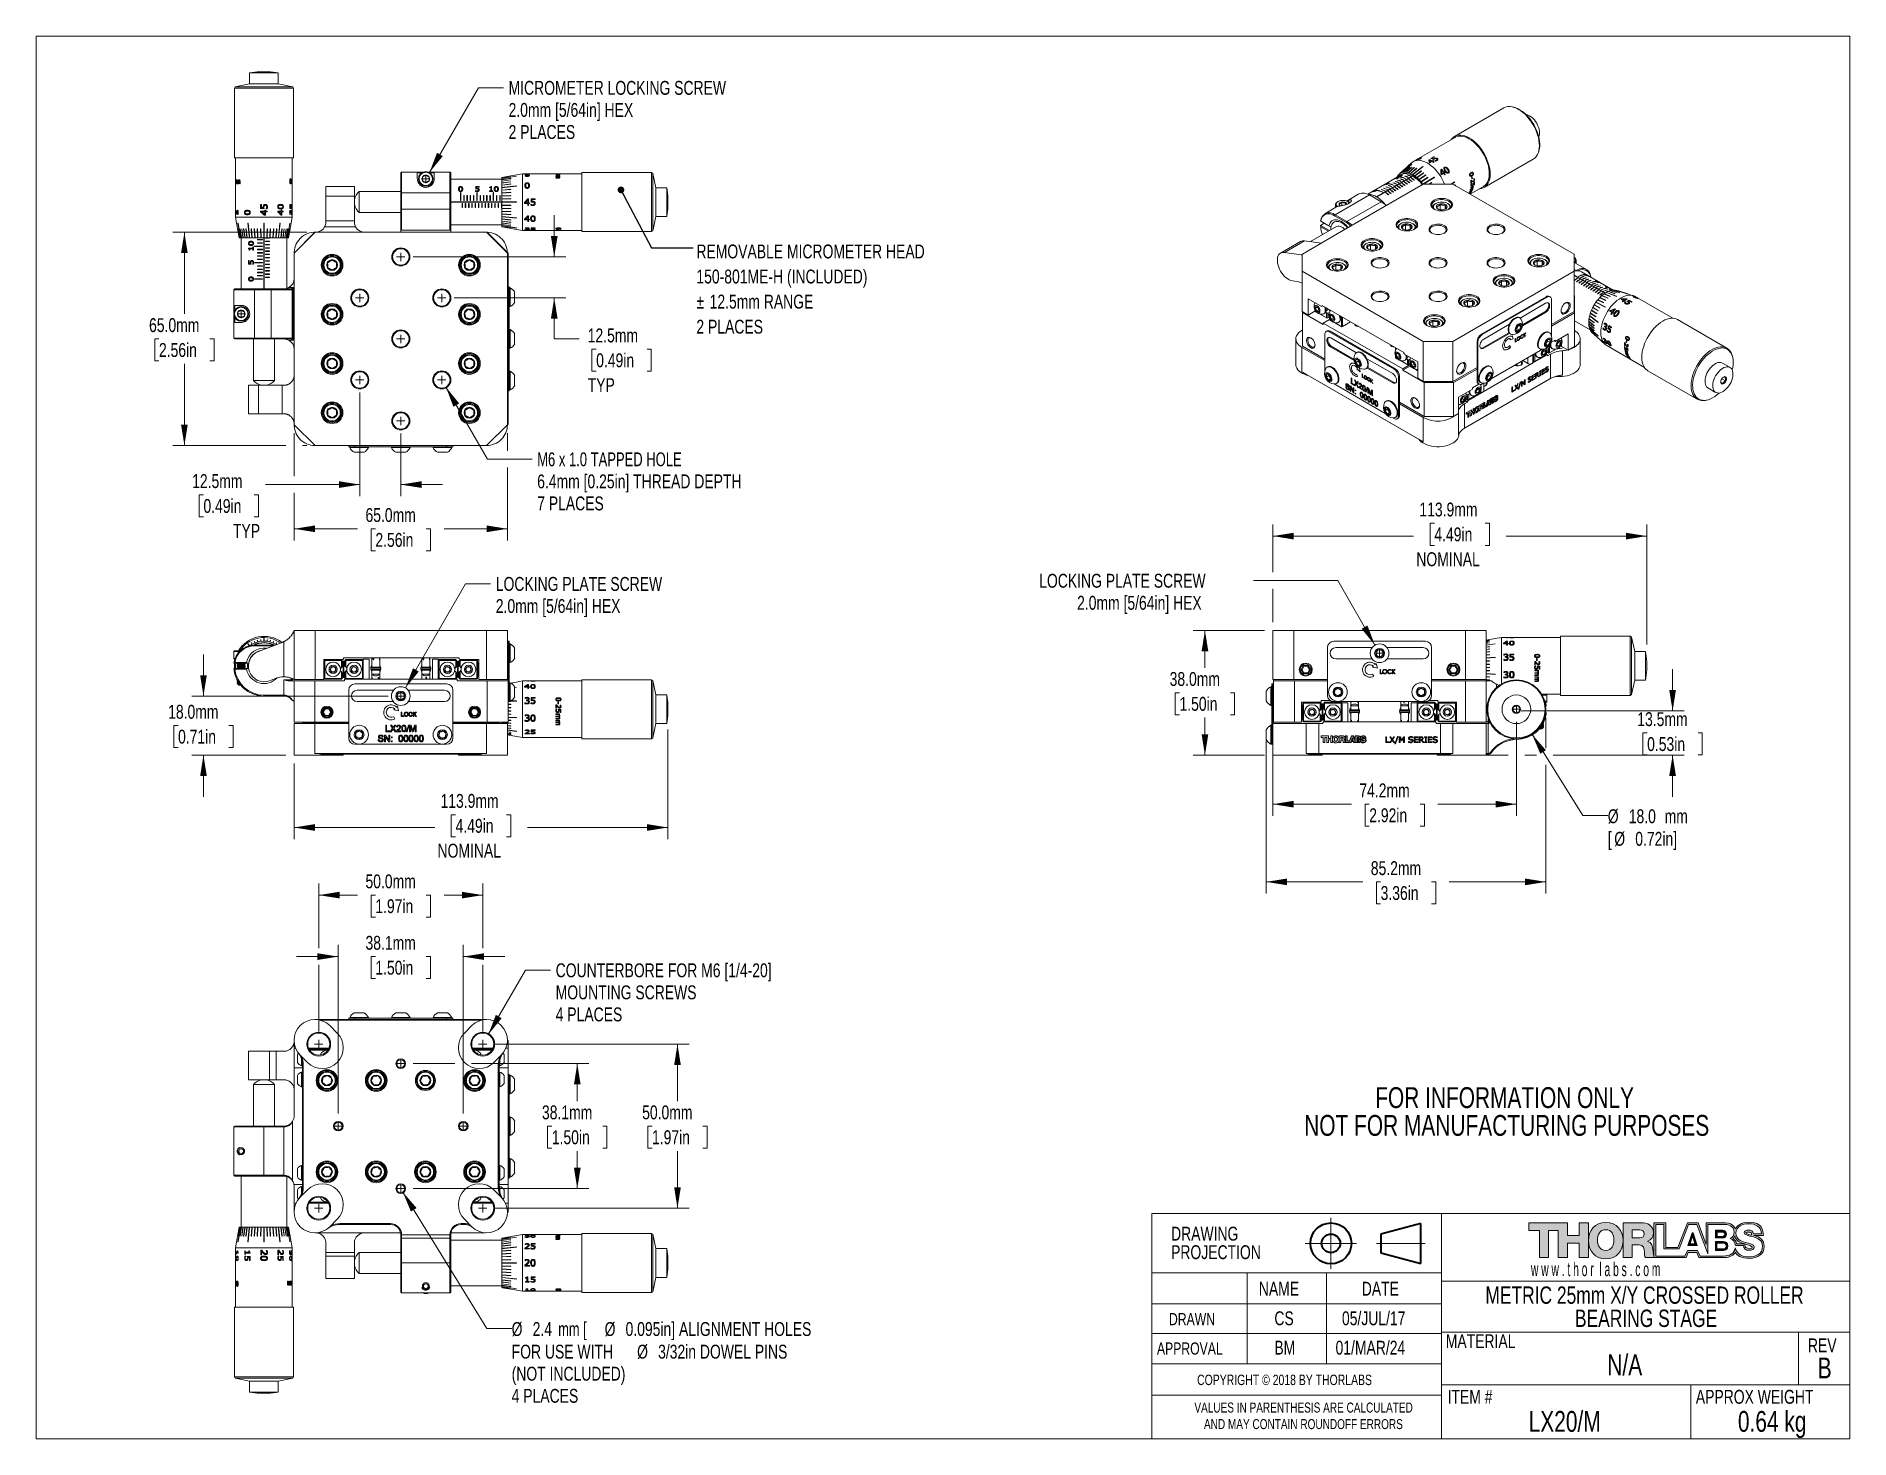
# Model space of a CAD drawing. Header units: millimetres. Extents: x 2 to 278, y 1 to 215.
import ezdxf

# ---------------------------------------------------------------- set-up
doc = ezdxf.new("R2010")
doc.units = ezdxf.units.MM
doc.header["$PDSIZE"] = -1
doc.linetypes.add('CENTERX2', pattern=[20.32, 12.7, -2.54, 2.54, -2.54])
doc.styles.add('SLDTEXTSTYLE0', font='TXT', dxfattribs={"width": 0.75})
doc.styles.add('SLDTEXTSTYLE1', font='TXT', dxfattribs={"width": 0.5525})
doc.styles.add('SLDTEXTSTYLE2', font='TXT', dxfattribs={"width": 0.7})
doc.styles.add('SLDTEXTSTYLE3', font='TXT', dxfattribs={"width": 0.6875})
doc.dimstyles.new('SLDDIMSTYLE0', dxfattribs={"dimtxt": 2.116667, "dimasz": 3.175, "dimexe": 0, "dimexo": 0.0625, "dimgap": 0.529167, "dimtad": 0, "dimtih": 1, "dimtoh": 1, "dimdec": 1, "dimlfac": 2, "dimrnd": 1e-09, "dimzin": 12, "dimdsep": 46, "dimtxsty": 'SLDTEXTSTYLE0', "dimsah": 1, "dimcen": 0.09, "dimadec": 0, "dimazin": 3, "dimtfac": 1, "dimtdec": 1, "dimtofl": 0, "dimtmove": 0, "dimatfit": 3, "dimfxl": 1, "dimfrac": 2, "dimtolj": 1, "dimtzin": 12, "dimarcsym": 0})
doc.dimstyles.new('SLDDIMSTYLE1', dxfattribs={"dimtxt": 2.116667, "dimasz": 3.175, "dimexe": 0, "dimexo": 0.0625, "dimgap": 0.529167, "dimtad": 0, "dimtih": 1, "dimtoh": 1, "dimdec": 1, "dimlfac": 2, "dimrnd": 1e-09, "dimzin": 12, "dimdsep": 46, "dimtxsty": 'SLDTEXTSTYLE0', "dimsah": 1, "dimcen": 0.09, "dimadec": 0, "dimazin": 3, "dimtfac": 1, "dimtdec": 1, "dimtmove": 0, "dimatfit": 0, "dimfxl": 1, "dimfrac": 2, "dimtolj": 1, "dimtzin": 12, "dimarcsym": 0})
doc.dimstyles.new('SLDDIMSTYLE2', dxfattribs={"dimtxt": 2.116667, "dimasz": 3.175, "dimexe": 0, "dimexo": 0.0625, "dimgap": 0.529167, "dimtad": 0, "dimtih": 1, "dimtoh": 1, "dimdec": 1, "dimlfac": 2, "dimrnd": 1e-09, "dimzin": 4, "dimdsep": 46, "dimtxsty": 'SLDTEXTSTYLE0', "dimsah": 1, "dimcen": 0, "dimadec": 0, "dimazin": 1, "dimtfac": 1, "dimtdec": 1, "dimtofl": 0, "dimtmove": 0, "dimatfit": 3, "dimfxl": 1, "dimfrac": 2, "dimtolj": 1, "dimtzin": 12, "dimarcsym": 0})
doc.dimstyles.new('SLDDIMSTYLE3', dxfattribs={"dimtxt": 2.116667, "dimasz": 3.175, "dimexe": 0, "dimexo": 0.0625, "dimgap": 0.529167, "dimtad": 0, "dimtih": 1, "dimtoh": 1, "dimdec": 1, "dimlfac": 2, "dimrnd": 1e-09, "dimzin": 12, "dimdsep": 46, "dimtxsty": 'SLDTEXTSTYLE0', "dimsah": 1, "dimcen": 0, "dimadec": 0, "dimazin": 3, "dimtfac": 1, "dimtdec": 1, "dimtofl": 0, "dimtmove": 0, "dimatfit": 3, "dimfxl": 1, "dimfrac": 2, "dimtolj": 1, "dimtzin": 12, "dimarcsym": 0})
doc.dimstyles.new('SLDDIMSTYLE4', dxfattribs={"dimtxt": 2.116667, "dimasz": 3.175, "dimexe": 0, "dimexo": 0.0625, "dimgap": 0.529167, "dimtad": 0, "dimtih": 1, "dimtoh": 1, "dimdec": 1, "dimlfac": 2, "dimrnd": 1e-09, "dimzin": 4, "dimdsep": 46, "dimtxsty": 'SLDTEXTSTYLE0', "dimsah": 1, "dimcen": 0.09, "dimadec": 0, "dimazin": 1, "dimtfac": 1, "dimtdec": 1, "dimtofl": 0, "dimtmove": 0, "dimatfit": 3, "dimfxl": 1, "dimfrac": 2, "dimtolj": 1, "dimtzin": 12, "dimarcsym": 0})
doc.dimstyles.new('SLDDIMSTYLE5', dxfattribs={"dimtxt": 2.116667, "dimasz": 3.175, "dimexe": 0, "dimexo": 0.0625, "dimgap": 0.529167, "dimtad": 0, "dimtih": 1, "dimtoh": 1, "dimdec": 1, "dimlfac": 2, "dimrnd": 1e-09, "dimzin": 4, "dimdsep": 46, "dimtxsty": 'SLDTEXTSTYLE0', "dimsah": 1, "dimcen": 0.09, "dimadec": 0, "dimazin": 1, "dimtfac": 1, "dimtdec": 1, "dimtmove": 0, "dimatfit": 0, "dimfxl": 1, "dimfrac": 2, "dimtolj": 1, "dimtzin": 12, "dimarcsym": 0})
doc.dimstyles.new('SLDDIMSTYLE6', dxfattribs={"dimtxt": 2.116667, "dimasz": 3.175, "dimexe": 0, "dimexo": 0.0625, "dimgap": 0.529167, "dimtad": 0, "dimtih": 1, "dimtoh": 1, "dimdec": 1, "dimlfac": 2, "dimrnd": 1e-09, "dimzin": 12, "dimdsep": 46, "dimtxsty": 'SLDTEXTSTYLE0', "dimsah": 1, "dimcen": 0, "dimadec": 0, "dimazin": 3, "dimtfac": 1, "dimtdec": 1, "dimtofl": 0, "dimtmove": 0, "dimatfit": 3, "dimfxl": 1, "dimfrac": 2, "dimtolj": 1, "dimtzin": 12, "dimarcsym": 0})
doc.dimstyles.new('SLDDIMSTYLE7', dxfattribs={"dimtxt": 0.18, "dimasz": 1.016, "dimexe": 0, "dimexo": 0.0625, "dimgap": 0, "dimtad": 0, "dimtih": 1, "dimtoh": 1, "dimdec": 0, "dimrnd": 1e-09, "dimzin": 0, "dimdsep": 46, "dimtxsty": 'Standard', "dimblk1": 'DOT', "dimblk2": 'DOT', "dimsah": 1, "dimcen": 0.09, "dimadec": 0, "dimazin": 0, "dimtfac": 1.016, "dimtdec": 0, "dimtofl": 0, "dimtmove": 0, "dimatfit": 3, "dimldrblk": 'DOT', "dimfxl": 1, "dimfrac": 2, "dimtolj": 1, "dimtzin": 0, "dimarcsym": 0})
doc.dimstyles.new('SLDDIMSTYLE8', dxfattribs={"dimtxt": 2.116667, "dimasz": 3.175, "dimexe": 0, "dimexo": 0.0625, "dimgap": 0.529167, "dimtad": 0, "dimtih": 1, "dimtoh": 1, "dimdec": 1, "dimlfac": 2, "dimrnd": 1e-09, "dimzin": 12, "dimdsep": 46, "dimtxsty": 'SLDTEXTSTYLE0', "dimsah": 1, "dimcen": 0, "dimadec": 0, "dimazin": 3, "dimtfac": 1, "dimtdec": 1, "dimtofl": 0, "dimtmove": 0, "dimatfit": 3, "dimfxl": 1, "dimfrac": 2, "dimtolj": 1, "dimtzin": 12, "dimarcsym": 0})

msp = doc.modelspace()

# ---------------------------------------------------------------- texts
at = {"color": 8, "linetype": 'Continuous', "lineweight": 0, "attachment_point": 1, "style": 'SLDTEXTSTYLE0'}
for s, insert, char_height in [('REMOVABLE MICROMETER HEAD', (102.198, 182.91), 2.11667), ('150-801ME-H (INCLUDED)', (102.198, 179.088), 2.11667), ('%%p', (102.198, 175.265), 2.1167), ('12.5mm RANGE', (104.216, 175.265), 2.11667), ('2 PLACES', (102.198, 171.443), 2.1167)]:
    msp.add_mtext(s, dxfattribs=dict(at, insert=insert, char_height=char_height))
at = {"color": 7, "linetype": 'Continuous', "lineweight": 0}
for s, insert, char_height, attachment_point, style in [('FOR INFORMATION ONLY', (225.384, 54.479), 3.175, 2, 'SLDTEXTSTYLE0'), ('NOT FOR MANUFACTURING PURPOSES', (225.708, 50.246), 3.175, 2, 'SLDTEXTSTYLE0'), ('DRAWING', (174.548, 33.212), 2.1167, 1, 'SLDTEXTSTYLE0'), ('PROJECTION', (174.548, 30.39), 2.1167, 1, 'SLDTEXTSTYLE0'), ('w w w . t h o r  l a b s . c o m', (229.403, 27.796), 2.11667, 1, 'SLDTEXTSTYLE1'), ('NAME', (187.927, 24.822), 2.1167, 1, 'SLDTEXTSTYLE0'), ('DATE', (203.615, 24.822), 2.1167, 1, 'SLDTEXTSTYLE0'), ('METRIC 25mm X/Y CROSSED ROLLER', (246.706, 24.11), 2.64583, 2, 'SLDTEXTSTYLE0'), ('DRAWN', (174.231, 20.055), 1.8521, 1, 'SLDTEXTSTYLE0'), ('CS', (190.296, 20.318), 2.1167, 1, 'SLDTEXTSTYLE0'), ('05/JUL/17', (200.594, 20.318), 2.1167, 1, 'SLDTEXTSTYLE0'), ('BEARING STAGE', (246.941, 20.583), 2.64583, 2, 'SLDTEXTSTYLE0'), ('MATERIAL', (216.42, 16.824), 2.1167, 1, 'SLDTEXTSTYLE0'), ('APPROVAL', (172.396, 15.579), 1.8521, 1, 'SLDTEXTSTYLE0'), ('BM', (190.296, 15.842), 2.1167, 1, 'SLDTEXTSTYLE0'), ('01/MAR/24', (199.619, 15.842), 2.1167, 1, 'SLDTEXTSTYLE0'), ('N/A', (243.703, 13.753), 3.175, 2, 'SLDTEXTSTYLE0'), ('REV', (271.618, 16.188), 2.1167, 1, 'SLDTEXTSTYLE0'), ('B', (274.177, 13.277), 3.175, 2, 'SLDTEXTSTYLE0'), ('COPYRIGHT © 2018 BY THORLABS', (178.514, 10.668), 1.5875, 1, 'SLDTEXTSTYLE0'), ('ITEM #', (216.7, 8.349), 2.1167, 1, 'SLDTEXTSTYLE0'), ('APPROX WEIGHT', (254.532, 8.349), 2.11667, 1, 'SLDTEXTSTYLE0'), ('VALUES IN PARENTHESIS ARE CALCULATED', (194.75, 6.42), 1.524, 2, 'SLDTEXTSTYLE0'), ('AND MAY CONTAIN ROUNDOFF ERRORS', (194.721, 3.896), 1.524, 2, 'SLDTEXTSTYLE0'), ('LX20/M', (234.54, 5.131), 3.175, 2, 'SLDTEXTSTYLE0'), ('0.64 kg', (266.168, 5.131), 3.175, 2, 'SLDTEXTSTYLE0')]:
    msp.add_mtext(s, dxfattribs=dict(at, insert=insert, char_height=char_height, attachment_point=attachment_point, style=style))

# ---------------------------------------------------------------- blocks, each defined once
blk = doc.blocks.new('THORLABS LOGO1')
at = {"linetype": 'Continuous'}
blk.add_hatch(color=7, dxfattribs=at).paths.add_polyline_path([(60.9, 42.3), (60.9, 50), (66.5, 50), (66.5, 28.7), (60.9, 28.7), (60.9, 37.5), (53.6, 37.5), (53.6, 28.7), (48, 28.7), (48, 45.3), (42.2, 45.3), (42.2, 28.7), (36.6, 28.7), (36.6, 45.3), (30.2, 45.3), (30.2, 50), (53.6, 50), (53.6, 42.3)], flags=0)
h = blk.add_hatch(color=7, dxfattribs=at)
edge = h.paths.add_edge_path(flags=0)
edge.add_spline(control_points=[(77.1, 27.9), (83.8, 28), (87.6, 32.9), (87.6, 39.1), (87.6, 45.3), (83.8, 50.2), (77, 50.2)], knot_values=[0, 0, 0, 0, 1, 1, 1, 2, 2, 2, 2], weights=[1, 1, 1, 1, 1, 1, 1], degree=3, periodic=0)
edge.add_spline(control_points=[(77, 50.2), (70.3, 50.2), (66.5, 45.3), (66.5, 39.1)], knot_values=[3.002118, 3.002118, 3.002118, 3.002118, 4, 4, 4, 4], weights=[1, 1, 1, 1], degree=3, periodic=0)
edge.add_spline(control_points=[(66.5, 39.1), (66.5, 39.1), (66.5, 39.1), (66.5, 39.1), (66.5, 32.9), (70.3, 28), (77.1, 27.9)], knot_values=[2, 2, 2, 2, 2.002118, 2.002118, 2.002118, 3.002118, 3.002118, 3.002118, 3.002118], weights=[1, 1, 1, 1, 1, 1, 1], degree=3, periodic=0)
edge = h.paths.add_edge_path(flags=0)
edge.add_spline(control_points=[(77, 33.1), (73.4, 33.1), (72, 36.2), (72, 39.4)], knot_values=[3, 3, 3, 3, 4, 4, 4, 4], weights=[1, 1, 1, 1], degree=3, periodic=0)
edge.add_spline(control_points=[(72, 39.4), (72, 42.6), (73.4, 45.7), (77, 45.7)], knot_values=[2, 2, 2, 2, 3, 3, 3, 3], weights=[1, 1, 1, 1], degree=3, periodic=0)
edge.add_spline(control_points=[(77, 45.7), (80.6, 45.7), (82, 42.6), (82, 39.4)], knot_values=[1, 1, 1, 1, 2, 2, 2, 2], weights=[1, 1, 1, 1], degree=3, periodic=0)
edge.add_spline(control_points=[(82, 39.4), (82, 36.2), (80.6, 33.1), (77, 33.1)], knot_values=[0, 0, 0, 0, 1, 1, 1, 1], weights=[1, 1, 1, 1], degree=3, periodic=0)
h = blk.add_hatch(color=7, dxfattribs=at)
edge = h.paths.add_edge_path(flags=0)
edge.add_line((87.6, 28.7), (87.6, 50))
edge.add_line((87.6, 50), (98.6, 50))
edge.add_spline(control_points=[(98.6, 50), (102.3, 50), (106.1, 48.3), (106.1, 44)], knot_values=[1, 1, 1, 1, 2, 2, 2, 2], weights=[1, 1, 1, 1], degree=3, periodic=0)
edge.add_spline(control_points=[(106.1, 44), (106.1, 41.7), (104.9, 39.6), (102.7, 38.7)], knot_values=[2, 2, 2, 2, 3, 3, 3, 3], weights=[1, 1, 1, 1], degree=3, periodic=0)
edge.add_line((102.7, 38.7), (102.7, 38.6))
edge.add_spline(control_points=[(102.7, 38.6), (105, 38.1), (105.6, 35.5), (105.8, 33.5)], knot_values=[4, 4, 4, 4, 5, 5, 5, 5], weights=[1, 1, 1, 1], degree=3, periodic=0)
edge.add_spline(control_points=[(105.8, 33.5), (105.9, 32.9), (106, 31), (106.4, 29.7)], knot_values=[5, 5, 5, 5, 5.740443, 5.740443, 5.740443, 5.740443], weights=[1, 1, 1, 1], degree=3, periodic=0)
edge.add_line((106.4, 29.7), (106.4, 28.7))
edge.add_line((106.4, 28.7), (101.2, 28.7))
edge.add_spline(control_points=[(101.2, 28.7), (100.7, 29.4), (100.6, 31.5), (100.6, 32.1)], knot_values=[7, 7, 7, 7, 8, 8, 8, 8], weights=[1, 1, 1, 1], degree=3, periodic=0)
edge.add_spline(control_points=[(100.6, 32.1), (100.4, 34.3), (100.1, 36.5), (97.4, 36.5)], knot_values=[8, 8, 8, 8, 9, 9, 9, 9], weights=[1, 1, 1, 1], degree=3, periodic=0)
edge.add_line((97.4, 36.5), (93.2, 36.5))
edge.add_line((93.2, 36.5), (93.2, 28.7))
edge.add_line((93.2, 28.7), (87.6, 28.7))
edge = h.paths.add_edge_path(flags=0)
edge.add_line((97.7, 45.6), (93.2, 45.6))
edge.add_line((93.2, 45.6), (93.2, 40.8))
edge.add_line((93.2, 40.8), (97.9, 40.8))
edge.add_spline(control_points=[(97.9, 40.8), (99.6, 40.8), (100.5, 41.7), (100.5, 43.3)], knot_values=[1, 1, 1, 1, 2, 2, 2, 2], weights=[1, 1, 1, 1], degree=3, periodic=0)
edge.add_spline(control_points=[(100.5, 43.3), (100.5, 44.9), (99.2, 45.6), (97.7, 45.6)], knot_values=[2, 2, 2, 2, 3, 3, 3, 3], weights=[1, 1, 1, 1], degree=3, periodic=0)
h = blk.add_hatch(color=7, dxfattribs=at)
edge = h.paths.add_edge_path(flags=0)
edge.add_spline(control_points=[(156, 46.2), (155.1, 47.9), (154.6, 50), (147.7, 50)], knot_values=[4, 4, 4, 4, 5, 5, 5, 5], weights=[1, 1, 1, 1], degree=3, periodic=0)
edge.add_line((147.7, 50), (138.3, 50))
edge.add_line((138.3, 50), (138.3, 36.8))
edge.add_line((138.3, 36.8), (133.4, 50))
edge.add_line((133.4, 50), (126.8, 50))
edge.add_line((126.8, 50), (121, 34.8))
edge.add_line((121, 34.8), (113.7, 34.8))
edge.add_line((113.7, 34.8), (113.6, 50))
edge.add_line((113.6, 50), (106.4, 50))
edge.add_line((106.4, 50), (106.4, 28.7))
edge.add_line((106.4, 28.7), (126.1, 28.8))
edge.add_line((126.1, 28.8), (127.3, 31.9))
edge.add_line((127.3, 31.9), (132.5, 31.9))
edge.add_line((132.5, 31.9), (133.7, 28.8))
edge.add_line((133.7, 28.8), (149.7, 28.8))
edge.add_spline(control_points=[(149.7, 28.8), (152.5, 28.8), (155.2, 30.2), (156, 32.1)], knot_values=[19, 19, 19, 19, 20, 20, 20, 20], weights=[1, 1, 1, 1], degree=3, periodic=0)
edge.add_spline(control_points=[(156, 32.1), (156.7, 30.2), (159.4, 28.2), (164.6, 28.2)], knot_values=[20, 20, 20, 20, 21, 21, 21, 21], weights=[1, 1, 1, 1], degree=3, periodic=0)
edge.add_spline(control_points=[(164.6, 28.2), (169.8, 28.2), (173.6, 31.3), (173.6, 35.4)], knot_values=[21, 21, 21, 21, 22, 22, 22, 22], weights=[1, 1, 1, 1], degree=3, periodic=0)
edge.add_spline(control_points=[(173.6, 35.4), (173.6, 39.7), (171.2, 41.2), (167.3, 42.2)], knot_values=[22, 22, 22, 22, 23, 23, 23, 23], weights=[1, 1, 1, 1], degree=3, periodic=0)
edge.add_spline(control_points=[(167.3, 42.2), (167.3, 42.2), (167.2, 42.2), (167.2, 42.2)], knot_values=[0, 0, 0, 0, 1, 1, 1, 1], weights=[1, 1, 1, 1], degree=3, periodic=0)
edge.add_line((167.2, 42.2), (173.1, 42.2))
edge.add_spline(control_points=[(173.1, 42.2), (173.1, 45.3), (172.5, 50.3), (164.2, 50.3)], knot_values=[2, 2, 2, 2, 3, 3, 3, 3], weights=[1, 1, 1, 1], degree=3, periodic=0)
edge.add_spline(control_points=[(164.2, 50.3), (159.4, 50.3), (157, 47.9), (156, 46.2)], knot_values=[3, 3, 3, 3, 4, 4, 4, 4], weights=[1, 1, 1, 1], degree=3, periodic=0)
edge = h.paths.add_edge_path(flags=0)
edge.add_spline(control_points=[(166.3, 35.1), (166.1, 34.2), (165.4, 33.9), (163.6, 34.4)], knot_values=[4, 4, 4, 4, 5, 5, 5, 5], weights=[1, 1, 1, 1], degree=3, periodic=0)
edge.add_spline(control_points=[(163.6, 34.4), (161.7, 34.9), (161.7, 35.9), (161.7, 37.1)], knot_values=[5, 5, 5, 5, 6, 6, 6, 6], weights=[1, 1, 1, 1], degree=3, periodic=0)
edge.add_spline(control_points=[(161.7, 37.1), (164.1, 36.4), (166.4, 35.6), (166.3, 35.1)], knot_values=[3, 3, 3, 3, 4, 4, 4, 4], weights=[1, 1, 1, 1], degree=3, periodic=0)
edge = h.paths.add_edge_path(flags=0)
edge.add_spline(control_points=[(155.3, 44.2), (155.3, 42.4), (154.3, 41.1), (152.8, 40.3)], knot_values=[17, 17, 17, 17, 18, 18, 18, 18], weights=[1, 1, 1, 1], degree=3, periodic=0)
edge.add_spline(control_points=[(152.8, 40.3), (154.7, 39.7), (155.9, 38.2), (156.1, 36.2)], knot_values=[18, 18, 18, 18, 19, 19, 19, 19], weights=[1, 1, 1, 1], degree=3, periodic=0)
edge.add_line((156.1, 36.2), (160.9, 36.2))
edge.add_spline(control_points=[(160.9, 36.2), (161, 34), (162.4, 33.2), (164.5, 33.2)], knot_values=[20, 20, 20, 20, 21, 21, 21, 21], weights=[1, 1, 1, 1], degree=3, periodic=0)
edge.add_spline(control_points=[(164.5, 33.2), (166, 33.2), (167.6, 33.8), (167.6, 35.2)], knot_values=[21, 21, 21, 21, 22, 22, 22, 22], weights=[1, 1, 1, 1], degree=3, periodic=0)
edge.add_spline(control_points=[(167.6, 35.2), (167.6, 36.9), (164.8, 37.2), (162, 38)], knot_values=[22, 22, 22, 22, 23, 23, 23, 23], weights=[1, 1, 1, 1], degree=3, periodic=0)
edge.add_spline(control_points=[(162, 38), (159.3, 38.8), (156.4, 40), (156.4, 43.6)], knot_values=[23, 23, 23, 23, 24, 24, 24, 24], weights=[1, 1, 1, 1], degree=3, periodic=0)
edge.add_spline(control_points=[(156.4, 43.6), (156.4, 47.8), (160.6, 49.4), (164.3, 49.4)], knot_values=[24, 24, 24, 24, 25, 25, 25, 25], weights=[1, 1, 1, 1], degree=3, periodic=0)
edge.add_spline(control_points=[(164.3, 49.4), (168.1, 49.4), (172, 47.5), (172, 43.2)], knot_values=[25, 25, 25, 25, 26, 26, 26, 26], weights=[1, 1, 1, 1], degree=3, periodic=0)
edge.add_line((172, 43.2), (167, 43.2))
edge.add_spline(control_points=[(167, 43.2), (167, 45), (165.4, 45.5), (163.9, 45.5)], knot_values=[27, 27, 27, 27, 28, 28, 28, 28], weights=[1, 1, 1, 1], degree=3, periodic=0)
edge.add_spline(control_points=[(163.9, 45.5), (162.8, 45.5), (161.4, 45.1), (161.4, 43.9)], knot_values=[28, 28, 28, 28, 29, 29, 29, 29], weights=[1, 1, 1, 1], degree=3, periodic=0)
edge.add_spline(control_points=[(161.4, 43.9), (161.4, 42.4), (164.2, 42.1), (167, 41.3)], knot_values=[29, 29, 29, 29, 30, 30, 30, 30], weights=[1, 1, 1, 1], degree=3, periodic=0)
edge.add_spline(control_points=[(167, 41.3), (169.8, 40.6), (172.6, 39.3), (172.6, 35.8)], knot_values=[30, 30, 30, 30, 31, 31, 31, 31], weights=[1, 1, 1, 1], degree=3, periodic=0)
edge.add_spline(control_points=[(172.6, 35.8), (172.6, 30.9), (168.5, 29.1), (164.2, 29.1)], knot_values=[31, 31, 31, 31, 32, 32, 32, 32], weights=[1, 1, 1, 1], degree=3, periodic=0)
edge.add_spline(control_points=[(164.2, 29.1), (160.3, 29.1), (156.8, 30.9), (156, 34.7)], knot_values=[0, 0, 0, 0, 1, 1, 1, 1], weights=[1, 1, 1, 1], degree=3, periodic=0)
edge.add_spline(control_points=[(156, 34.7), (155.5, 31), (152.3, 29.7), (148.6, 29.7)], knot_values=[1, 1, 1, 1, 2, 2, 2, 2], weights=[1, 1, 1, 1], degree=3, periodic=0)
edge.add_line((148.6, 29.7), (134.5, 29.7))
edge.add_line((134.5, 29.7), (133, 33))
edge.add_line((133, 33), (126.8, 33))
edge.add_line((126.8, 33), (125.3, 29.7))
edge.add_line((125.3, 29.7), (107.5, 29.7))
edge.add_line((107.5, 29.7), (107.5, 49))
edge.add_line((107.5, 49), (112.5, 49))
edge.add_line((112.5, 49), (112.5, 34.1))
edge.add_line((112.5, 34.1), (121.8, 34.1))
edge.add_line((121.8, 34.1), (127.4, 49))
edge.add_line((127.4, 49), (132.5, 49))
edge.add_line((132.5, 49), (139.3, 31))
edge.add_line((139.3, 31), (139.3, 49))
edge.add_line((139.3, 49), (148.3, 49))
edge.add_spline(control_points=[(148.3, 49), (151.6, 49), (155.3, 48.2), (155.3, 44.2)], knot_values=[16, 16, 16, 16, 17, 17, 17, 17], weights=[1, 1, 1, 1], degree=3, periodic=0)
edge = h.paths.add_edge_path(flags=0)
edge.add_line((161.6, 37.1), (156.7, 37.1))
edge.add_spline(control_points=[(156.7, 37.1), (156.7, 38.6), (155.5, 39.8), (154.7, 40.4)], knot_values=[8, 8, 8, 8, 9, 9, 9, 9], weights=[1, 1, 1, 1], degree=3, periodic=0)
edge.add_spline(control_points=[(154.7, 40.4), (155.1, 40.8), (155.6, 41.3), (155.8, 42.1)], knot_values=[9, 9, 9, 9, 10, 10, 10, 10], weights=[1, 1, 1, 1], degree=3, periodic=0)
edge.add_spline(control_points=[(155.8, 42.1), (155.8, 39.8), (158, 38.1), (160.6, 37.4)], knot_values=[10, 10, 10, 10, 11, 11, 11, 11], weights=[1, 1, 1, 1], degree=3, periodic=0)
edge.add_spline(control_points=[(160.6, 37.4), (160.9, 37.3), (161.3, 37.2), (161.6, 37.1)], knot_values=[0, 0, 0, 0, 1, 1, 1, 1], weights=[1, 1, 1, 1], degree=3, periodic=0)
edge = h.paths.add_edge_path(flags=0)
edge.add_spline(control_points=[(164.2, 44.2), (165.4, 44.2), (165.8, 44), (165.9, 43.3)], knot_values=[2, 2, 2, 2, 3, 3, 3, 3], weights=[1, 1, 1, 1], degree=3, periodic=0)
edge.add_spline(control_points=[(165.9, 43.3), (165.9, 43), (165.9, 42.8), (165.9, 42.5)], knot_values=[3, 3, 3, 3, 4, 4, 4, 4], weights=[1, 1, 1, 1], degree=3, periodic=0)
edge.add_spline(control_points=[(165.9, 42.5), (163.2, 43.1), (162.5, 43.3), (162.5, 43.8)], knot_values=[0, 0, 0, 0, 1, 1, 1, 1], weights=[1, 1, 1, 1], degree=3, periodic=0)
edge.add_spline(control_points=[(162.5, 43.8), (162.5, 44.1), (163.7, 44.3), (164.2, 44.2)], knot_values=[1, 1, 1, 1, 2, 2, 2, 2], weights=[1, 1, 1, 1], degree=3, periodic=0)
h = blk.add_hatch(color=7, dxfattribs=at)
edge = h.paths.add_edge_path(flags=0)
edge.add_line((143.9, 40.7), (143.9, 45.4))
edge.add_line((143.9, 45.4), (148.4, 45.4))
edge.add_spline(control_points=[(148.4, 45.4), (149.6, 45.4), (150.7, 44.8), (150.7, 43)], knot_values=[1, 1, 1, 1, 2, 2, 2, 2], weights=[1, 1, 1, 1], degree=3, periodic=0)
edge.add_spline(control_points=[(150.7, 43), (150.7, 41.3), (149.4, 40.7), (148.4, 40.7)], knot_values=[2, 2, 2, 2, 3, 3, 3, 3], weights=[1, 1, 1, 1], degree=3, periodic=0)
edge.add_line((148.4, 40.7), (143.9, 40.7))
edge = h.paths.add_edge_path(flags=0)
edge.add_spline(control_points=[(149.6, 43), (149.6, 44), (148.8, 44.3), (148, 44.3)], knot_values=[3, 3, 3, 3, 4, 4, 4, 4], weights=[1, 1, 1, 1], degree=3, periodic=0)
edge.add_line((148, 44.3), (144.9, 44.3))
edge.add_line((144.9, 44.3), (144.9, 41.6))
edge.add_line((144.9, 41.6), (148, 41.6))
edge.add_spline(control_points=[(148, 41.6), (148.7, 41.6), (149.6, 42), (149.6, 43)], knot_values=[2, 2, 2, 2, 3, 3, 3, 3], weights=[1, 1, 1, 1], degree=3, periodic=0)
h = blk.add_hatch(color=7, dxfattribs=at)
h.paths.add_polyline_path([(127.1, 36.2), (132.8, 36.2), (130.4, 43.9), (129.6, 43.9)], flags=0)
h.paths.add_polyline_path([(128.4, 37.2), (129.9, 41.9), (131.4, 37.2)], flags=0)
h = blk.add_hatch(color=7, dxfattribs=at)
edge = h.paths.add_edge_path(flags=0)
edge.add_line((143.9, 33.1), (143.9, 38.5))
edge.add_line((143.9, 38.5), (148.9, 38.5))
edge.add_spline(control_points=[(148.9, 38.5), (150.2, 38.5), (151.5, 37.8), (151.5, 35.7)], knot_values=[1, 1, 1, 1, 2, 2, 2, 2], weights=[1, 1, 1, 1], degree=3, periodic=0)
edge.add_spline(control_points=[(151.5, 35.7), (151.5, 33.7), (150, 33.1), (148.9, 33.1)], knot_values=[2, 2, 2, 2, 3, 3, 3, 3], weights=[1, 1, 1, 1], degree=3, periodic=0)
edge.add_line((148.9, 33.1), (143.9, 33.1))
edge = h.paths.add_edge_path(flags=0)
edge.add_spline(control_points=[(150.5, 35.7), (150.5, 37), (149.6, 37.5), (148.6, 37.5)], knot_values=[3, 3, 3, 3, 4, 4, 4, 4], weights=[1, 1, 1, 1], degree=3, periodic=0)
edge.add_line((148.6, 37.5), (144.8, 37.5))
edge.add_line((144.8, 37.5), (144.8, 34))
edge.add_line((144.8, 34), (148.6, 34))
edge.add_spline(control_points=[(148.6, 34), (149.4, 34), (150.5, 34.4), (150.5, 35.7)], knot_values=[2, 2, 2, 2, 3, 3, 3, 3], weights=[1, 1, 1, 1], degree=3, periodic=0)
at = {"color": 7, "linetype": 'Continuous', "lineweight": 18}
for p, q in [((30.2, 45.3), (30.2, 50)), ((30.2, 50), (53.6, 50)), ((36.6, 45.3), (30.2, 45.3)), ((36.6, 28.7), (36.6, 45.3)), ((48, 45.3), (42.2, 45.3)), ((42.2, 45.3), (42.2, 28.7)), ((48, 28.7), (48, 45.3)), ((53.6, 50), (53.6, 42.3)), ((60.9, 42.3), (60.9, 50)), ((60.9, 50), (66.5, 50)), ((66.5, 50), (66.5, 28.7)), ((87.6, 50), (98.6, 50)), ((87.6, 28.7), (87.6, 50)), ((97.7, 45.6), (93.2, 45.6)), ((93.2, 45.6), (93.2, 40.8)), ((113.6, 50), (106.4, 50)), ((106.4, 50), (106.4, 28.7)), ((107.5, 29.7), (107.5, 49)), ((107.5, 49), (112.5, 49)), ((112.5, 49), (112.5, 34.1)), ((113.7, 34.8), (113.6, 50)), ((126.8, 50), (121, 34.8)), ((121.8, 34.1), (127.4, 49)), ((133.4, 50), (126.8, 50)), ((127.4, 49), (132.5, 49)), ((132.5, 49), (139.3, 31)), ((138.3, 36.8), (133.4, 50)), ((147.7, 50), (138.3, 50)), ((138.3, 50), (138.3, 36.8)), ((139.3, 31), (139.3, 49)), ((139.3, 49), (148.3, 49)), ((143.9, 45.4), (148.4, 45.4)), ((143.9, 40.7), (143.9, 45.4)), ((144.9, 44.3), (144.9, 41.6)), ((148, 44.3), (144.9, 44.3)), ((53.6, 42.3), (60.9, 42.3)), ((60.9, 37.5), (53.6, 37.5)), ((53.6, 37.5), (53.6, 28.7)), ((60.9, 28.7), (60.9, 37.5)), ((93.2, 40.8), (97.9, 40.8)), ((97.4, 36.5), (93.2, 36.5)), ((93.2, 36.5), (93.2, 28.7)), ((102.7, 38.7), (102.7, 38.6)), ((112.5, 34.1), (121.8, 34.1)), ((121, 34.8), (113.7, 34.8)), ((127.1, 36.2), (129.6, 43.9)), ((132.8, 36.2), (127.1, 36.2)), ((129.9, 41.9), (128.4, 37.2)), ((128.4, 37.2), (131.4, 37.2)), ((129.6, 43.9), (130.4, 43.9)), ((131.4, 37.2), (129.9, 41.9)), ((130.4, 43.9), (132.8, 36.2)), ((148.4, 40.7), (143.9, 40.7)), ((143.9, 38.5), (148.9, 38.5)), ((143.9, 33.1), (143.9, 38.5)), ((144.8, 37.5), (144.8, 34)), ((148.6, 37.5), (144.8, 37.5)), ((144.8, 34), (148.6, 34)), ((144.9, 41.6), (148, 41.6)), ((156.1, 36.2), (160.9, 36.2)), ((161.6, 37.1), (156.7, 37.1)), ((172, 43.2), (167, 43.2)), ((167.2, 42.2), (173.1, 42.2)), ((42.2, 28.7), (36.6, 28.7)), ((53.6, 28.7), (48, 28.7)), ((66.5, 28.7), (60.9, 28.7)), ((93.2, 28.7), (87.6, 28.7)), ((106.4, 28.7), (101.2, 28.7)), ((106.4, 29.7), (106.4, 28.7)), ((106.4, 28.7), (126.1, 28.8)), ((125.3, 29.7), (107.5, 29.7)), ((126.8, 33), (125.3, 29.7)), ((126.1, 28.8), (127.3, 31.9)), ((133, 33), (126.8, 33)), ((127.3, 31.9), (132.5, 31.9)), ((132.5, 31.9), (133.7, 28.8)), ((134.5, 29.7), (133, 33)), ((133.7, 28.8), (149.7, 28.8)), ((148.6, 29.7), (134.5, 29.7)), ((148.9, 33.1), (143.9, 33.1))]:
    blk.add_line(p, q, dxfattribs=at)
at = {"color": 8, "linetype": 'Continuous', "lineweight": 0}
for points in [[(66.5, 39.1), (66.5, 45.3), (70.3, 50.2), (77, 50.2)], [(77, 45.7), (73.4, 45.7), (72, 42.6), (72, 39.4)], [(82, 39.4), (82, 42.6), (80.6, 45.7), (77, 45.7)], [(100.5, 43.3), (100.5, 44.9), (99.2, 45.6), (97.7, 45.6)], [(98.6, 50), (102.3, 50), (106.1, 48.3), (106.1, 44)], [(156, 46.2), (155.1, 47.9), (154.6, 50), (147.7, 50)], [(149.6, 43), (149.6, 44), (148.8, 44.3), (148, 44.3)], [(148.3, 49), (151.6, 49), (155.3, 48.2), (155.3, 44.2)], [(148.4, 45.4), (149.6, 45.4), (150.7, 44.8), (150.7, 43)], [(164.2, 50.3), (159.4, 50.3), (157, 47.9), (156, 46.2)], [(156.4, 43.6), (156.4, 47.8), (160.6, 49.4), (164.3, 49.4)], [(163.9, 45.5), (162.8, 45.5), (161.4, 45.1), (161.4, 43.9)], [(162.5, 43.8), (162.5, 44.1), (163.7, 44.3), (164.2, 44.2)], [(167, 43.2), (167, 45), (165.4, 45.5), (163.9, 45.5)], [(173.1, 42.2), (173.1, 45.3), (172.5, 50.3), (164.2, 50.3)], [(164.2, 44.2), (165.4, 44.2), (165.8, 44), (165.9, 43.3)], [(164.3, 49.4), (168.1, 49.4), (172, 47.5), (172, 43.2)], [(72, 39.4), (72, 36.2), (73.4, 33.1), (77, 33.1)], [(77, 33.1), (80.6, 33.1), (82, 36.2), (82, 39.4)], [(100.6, 32.1), (100.4, 34.3), (100.1, 36.5), (97.4, 36.5)], [(97.9, 40.8), (99.6, 40.8), (100.5, 41.7), (100.5, 43.3)], [(106.1, 44), (106.1, 41.7), (104.9, 39.6), (102.7, 38.7)], [(102.7, 38.6), (105, 38.1), (105.6, 35.5), (105.8, 33.5)], [(105.8, 33.5), (105.9, 32.9), (106, 31), (106.4, 29.7)], [(148, 41.6), (148.7, 41.6), (149.6, 42), (149.6, 43)], [(150.7, 43), (150.7, 41.3), (149.4, 40.7), (148.4, 40.7)], [(150.5, 35.7), (150.5, 37), (149.6, 37.5), (148.6, 37.5)], [(148.6, 34), (149.4, 34), (150.5, 34.4), (150.5, 35.7)], [(156, 34.7), (155.5, 31), (152.3, 29.7), (148.6, 29.7)], [(148.9, 38.5), (150.2, 38.5), (151.5, 37.8), (151.5, 35.7)], [(151.5, 35.7), (151.5, 33.7), (150, 33.1), (148.9, 33.1)], [(155.3, 44.2), (155.3, 42.4), (154.3, 41.1), (152.8, 40.3)], [(152.8, 40.3), (154.7, 39.7), (155.9, 38.2), (156.1, 36.2)], [(154.7, 40.4), (155.1, 40.8), (155.6, 41.3), (155.8, 42.1)], [(156.7, 37.1), (156.7, 38.6), (155.5, 39.8), (154.7, 40.4)], [(155.8, 42.1), (155.8, 39.8), (158, 38.1), (160.6, 37.4)], [(164.2, 29.1), (160.3, 29.1), (156.8, 30.9), (156, 34.7)], [(162, 38), (159.3, 38.8), (156.4, 40), (156.4, 43.6)], [(160.6, 37.4), (160.9, 37.3), (161.3, 37.2), (161.6, 37.1)], [(160.9, 36.2), (161, 34), (162.4, 33.2), (164.5, 33.2)], [(161.4, 43.9), (161.4, 42.4), (164.2, 42.1), (167, 41.3)], [(161.7, 37.1), (164.1, 36.4), (166.4, 35.6), (166.3, 35.1)], [(163.6, 34.4), (161.7, 34.9), (161.7, 35.9), (161.7, 37.1)], [(167.6, 35.2), (167.6, 36.9), (164.8, 37.2), (162, 38)], [(165.9, 42.5), (163.2, 43.1), (162.5, 43.3), (162.5, 43.8)], [(166.3, 35.1), (166.1, 34.2), (165.4, 33.9), (163.6, 34.4)], [(172.6, 35.8), (172.6, 30.9), (168.5, 29.1), (164.2, 29.1)], [(164.5, 33.2), (166, 33.2), (167.6, 33.8), (167.6, 35.2)], [(164.6, 28.2), (169.8, 28.2), (173.6, 31.3), (173.6, 35.4)], [(165.9, 43.3), (165.9, 43), (165.9, 42.8), (165.9, 42.5)], [(167, 41.3), (169.8, 40.6), (172.6, 39.3), (172.6, 35.8)], [(167.3, 42.2), (167.3, 42.2), (167.2, 42.2), (167.2, 42.2)], [(173.6, 35.4), (173.6, 39.7), (171.2, 41.2), (167.3, 42.2)], [(101.2, 28.7), (100.7, 29.4), (100.6, 31.5), (100.6, 32.1)], [(149.7, 28.8), (152.5, 28.8), (155.2, 30.2), (156, 32.1)], [(156, 32.1), (156.7, 30.2), (159.4, 28.2), (164.6, 28.2)]]:
    blk.add_open_spline(points, degree=3, dxfattribs=at)
for points, knots in [([(77, 50.2), (83.8, 50.2), (87.6, 45.3), (87.6, 39.1), (87.6, 32.9), (83.8, 28), (77.1, 27.9)], [0, 0, 0, 0, 1, 1, 1, 2, 2, 2, 2]), ([(77.1, 27.9), (70.3, 28), (66.5, 32.9), (66.5, 39.1), (66.5, 39.1), (66.5, 39.1), (66.5, 39.1)], [2, 2, 2, 2, 3, 3, 3, 3.002118, 3.002118, 3.002118, 3.002118])]:
    blk.add_open_spline(points, degree=3, knots=knots, dxfattribs=at)
blk = doc.blocks.new('Third Angle Projection Block')
at = {"color": 7, "linetype": 'CENTERX2', "lineweight": 18}
for p, q in [((101.48, 23.81), (101.48, 14.07)), ((96.6, 18.94), (106.35, 18.94)), ((110.14, 18.94), (119.45, 18.94))]:
    blk.add_line(p, q, dxfattribs=at)
at = {"color": 7, "linetype": 'Continuous', "lineweight": 35}
for p, q in [((118.62, 22.75), (111, 20.71)), ((118.62, 15.13), (118.62, 22.75)), ((111, 20.71), (111, 17.17)), ((111, 17.17), (118.62, 15.13))]:
    blk.add_line(p, q, dxfattribs=at)
for radius in [3.9, 1.77]:
    blk.add_circle((101.48, 18.94), radius, dxfattribs=at)
at = {"color": 7, "linetype": 'Continuous', "lineweight": 0}
blk.add_point((101.48, 18.94), dxfattribs=at)
blk = doc.blocks.new('_D')
at = {"color": 7, "linetype": 'Continuous', "lineweight": 0}
for p, q in [((231.68, 110.81), (231.68, 106.14)), ((189.06, 107.31), (189.06, 83.99)), ((231.68, 103.6), (231.68, 83.99)), ((189.06, 85.77), (203.78, 85.77)), ((206.49, 85.77), (205.85, 85.77)), ((205.85, 85.77), (205.85, 82.4)), ((214.25, 85.77), (214.89, 85.77)), ((214.89, 85.77), (214.89, 82.4)), ((231.68, 85.77), (216.96, 85.77)), ((205.85, 82.4), (206.49, 82.4)), ((214.89, 82.4), (214.25, 82.4))]:
    blk.add_line(p, q, dxfattribs=at)
at = {"color": 7, "linetype": 'Continuous', "lineweight": 18}
for points in [[(189.06, 85.77), (192.23, 85.26), (192.23, 86.28)], [(231.68, 85.77), (228.51, 86.28), (228.51, 85.26)]]:
    blk.add_solid(points, dxfattribs=at)
at = {"color": 7, "linetype": 'Continuous', "lineweight": 18, "char_height": 2.117, "attachment_point": 1, "style": 'SLDTEXTSTYLE0'}
for s, insert in [('85.2mm', (204.99, 88.92)), ('3.36in', (206.49, 85.13))]:
    blk.add_mtext(s, dxfattribs=dict(at, insert=insert))
blk = doc.blocks.new('_D_1')
at = {"color": 7, "linetype": 'Continuous', "lineweight": 0}
for p, q in [((250.99, 111.84), (250.99, 118.19)), ((227.92, 111.84), (252.77, 111.84)), ((247.11, 108.47), (246.47, 108.47)), ((246.47, 108.47), (246.47, 105.11)), ((254.87, 108.47), (255.51, 108.47)), ((255.51, 108.47), (255.51, 105.11)), ((221.91, 105.09), (225.91, 105.09)), ((228.45, 105.09), (230.27, 105.09)), ((232.81, 105.09), (252.77, 105.09)), ((246.47, 105.11), (247.11, 105.11)), ((250.99, 105.09), (250.99, 98.74)), ((255.51, 105.11), (254.87, 105.11))]:
    blk.add_line(p, q, dxfattribs=at)
at = {"color": 7, "linetype": 'Continuous', "lineweight": 18}
for points in [[(250.99, 111.84), (251.5, 115.02), (250.48, 115.02)], [(250.99, 105.09), (250.48, 101.92), (251.5, 101.92)]]:
    blk.add_solid(points, dxfattribs=at)
at = {"color": 7, "linetype": 'Continuous', "lineweight": 18, "char_height": 2.117, "attachment_point": 1, "style": 'SLDTEXTSTYLE0'}
for s, insert in [('13.5mm', (245.61, 111.63)), ('0.53in', (247.11, 107.83))]:
    blk.add_mtext(s, dxfattribs=dict(at, insert=insert))
blk = doc.blocks.new('_D_2')
at = {"color": 7, "linetype": 'Continuous', "lineweight": 0}
for p, q in [((190.08, 115.33), (190.08, 95.83)), ((227.18, 110.17), (227.18, 95.83)), ((190.08, 97.61), (202.04, 97.61)), ((204.75, 97.61), (204.11, 97.61)), ((204.11, 97.61), (204.11, 94.25)), ((212.51, 97.61), (213.15, 97.61)), ((213.15, 97.61), (213.15, 94.25)), ((227.18, 97.61), (215.22, 97.61)), ((204.11, 94.25), (204.75, 94.25)), ((213.15, 94.25), (212.51, 94.25))]:
    blk.add_line(p, q, dxfattribs=at)
at = {"color": 7, "linetype": 'Continuous', "lineweight": 18}
for points in [[(190.08, 97.61), (193.25, 97.1), (193.25, 98.12)], [(227.18, 97.61), (224.01, 98.12), (224.01, 97.1)]]:
    blk.add_solid(points, dxfattribs=at)
at = {"color": 7, "linetype": 'Continuous', "lineweight": 18, "char_height": 2.117, "attachment_point": 1, "style": 'SLDTEXTSTYLE0'}
for s, insert in [('74.2mm', (203.25, 100.77)), ('2.92in', (204.75, 96.98))]:
    blk.add_mtext(s, dxfattribs=dict(at, insert=insert))
blk = doc.blocks.new('_D_3')
at = {"color": 7, "linetype": 'Continuous', "lineweight": 0}
for p, q in [((229.57, 108.26), (237.3, 95.87)), ((237.3, 95.87), (241.11, 95.87))]:
    blk.add_line(p, q, dxfattribs=at)
at = {"color": 7, "linetype": 'Continuous', "lineweight": 18}
blk.add_solid([(229.57, 108.26), (230.82, 105.3), (231.68, 105.84)], dxfattribs=at)
at = {"color": 7, "linetype": 'Continuous', "lineweight": 18, "attachment_point": 1, "style": 'SLDTEXTSTYLE0'}
for s, insert, char_height in [('%%c', (241.11, 96.83), 2.117), ('18.0', (244.31, 96.83), 2.117), ('mm', (249.78, 96.83), 2.117), ('[', (241.11, 93.39), 2.12), ('%%c', (242.1, 93.39), 2.117), ('0.72in]', (245.3, 93.39), 2.117)]:
    blk.add_mtext(s, dxfattribs=dict(at, insert=insert, char_height=char_height))
blk = doc.blocks.new('_D_4')
at = {"color": 7, "linetype": 'Continuous', "lineweight": 0}
for p, q in [((190.08, 132.95), (190.08, 140.25)), ((190.08, 138.47), (211.5, 138.47)), ((214.68, 140.42), (214.04, 140.42)), ((214.04, 140.42), (214.04, 137.06)), ((222.44, 140.42), (223.08, 140.42)), ((223.08, 140.42), (223.08, 137.06)), ((247.04, 138.47), (225.62, 138.47)), ((247.04, 121.97), (247.04, 140.25)), ((214.04, 137.06), (214.68, 137.06)), ((223.08, 137.06), (222.44, 137.06)), ((190.08, 125.36), (190.08, 130.41))]:
    blk.add_line(p, q, dxfattribs=at)
at = {"color": 7, "linetype": 'Continuous', "lineweight": 18}
for points in [[(190.08, 138.47), (193.25, 137.96), (193.25, 138.98)], [(247.04, 138.47), (243.87, 138.98), (243.87, 137.96)]]:
    blk.add_solid(points, dxfattribs=at)
at = {"color": 7, "linetype": 'Continuous', "lineweight": 18, "char_height": 2.117, "attachment_point": 1, "style": 'SLDTEXTSTYLE0'}
for s, insert in [('113.9mm', (212.4, 143.58)), ('4.49in', (214.68, 139.79)), ('NOMINAL', (211.93, 136))]:
    blk.add_mtext(s, dxfattribs=dict(at, insert=insert))
blk = doc.blocks.new('_D_5')
at = {"color": 7, "linetype": 'Continuous', "lineweight": 0}
for p, q in [((199.94, 131.68), (187.13, 131.68)), ((205.62, 121.84), (199.94, 131.68))]:
    blk.add_line(p, q, dxfattribs=at)
at = {"color": 7, "linetype": 'Continuous', "lineweight": 18}
blk.add_solid([(205.62, 121.84), (204.47, 124.85), (203.59, 124.34)], dxfattribs=at)
at = {"color": 7, "linetype": 'Continuous', "lineweight": 18, "char_height": 2.1167, "attachment_point": 1, "style": 'SLDTEXTSTYLE0'}
for s, insert in [('LOCKING PLATE SCREW', (154.45, 132.72)), ('2.0mm [5/64in] HEX', (160.22, 129.36))]:
    blk.add_mtext(s, dxfattribs=dict(at, insert=insert))
blk = doc.blocks.new('_D_6')
at = {"color": 7, "linetype": 'Continuous', "lineweight": 0}
for p, q in [((188.81, 124.09), (177.93, 124.09)), ((179.71, 124.09), (179.71, 118.39)), ((175.83, 114.59), (175.19, 114.59)), ((175.19, 114.59), (175.19, 111.23)), ((183.59, 114.59), (184.23, 114.59)), ((184.23, 114.59), (184.23, 111.23)), ((175.19, 111.23), (175.83, 111.23)), ((179.71, 105.09), (179.71, 110.8)), ((184.23, 111.23), (183.59, 111.23)), ((188.8, 105.09), (177.93, 105.09))]:
    blk.add_line(p, q, dxfattribs=at)
at = {"color": 7, "linetype": 'Continuous', "lineweight": 18}
for points in [[(179.71, 124.09), (179.2, 120.92), (180.22, 120.92)], [(179.71, 105.09), (180.22, 108.27), (179.2, 108.27)]]:
    blk.add_solid(points, dxfattribs=at)
at = {"color": 7, "linetype": 'Continuous', "lineweight": 18, "char_height": 2.117, "attachment_point": 1, "style": 'SLDTEXTSTYLE0'}
for s, insert in [('38.0mm', (174.33, 117.75)), ('1.50in', (175.83, 113.96))]:
    blk.add_mtext(s, dxfattribs=dict(at, insert=insert))
blk = doc.blocks.new('SW_CENTERMARKSYMBOL_0')
at = {"color": 0, "linetype": 'Continuous', "lineweight": 18}
for q in [(-0.635, 0), (0, 0.635), (0, -0.635), (0.635, 0)]:
    blk.add_line((0, 0), q, dxfattribs=at)
blk = doc.blocks.new('SW_CENTERMARKSYMBOL_1')
at = {"color": 0, "linetype": 'Continuous', "lineweight": 18}
for q in [(-0.635, 0), (0, 0.635), (0, -0.635), (0.635, 0)]:
    blk.add_line((0, 0), q, dxfattribs=at)
blk = doc.blocks.new('_D_7')
at = {"color": 7, "linetype": 'Continuous', "lineweight": 0}
for p, q in [((97.85, 108.98), (97.85, 92.28)), ((40.88, 103.82), (40.88, 92.28)), ((40.88, 94.06), (62.31, 94.06)), ((65.49, 96.01), (64.84, 96.01)), ((64.84, 96.01), (64.84, 92.65)), ((73.25, 96.01), (73.89, 96.01)), ((73.89, 96.01), (73.89, 92.65)), ((97.85, 94.06), (76.43, 94.06)), ((64.84, 92.65), (65.49, 92.65)), ((73.89, 92.65), (73.25, 92.65))]:
    blk.add_line(p, q, dxfattribs=at)
at = {"color": 7, "linetype": 'Continuous', "lineweight": 18}
for points in [[(40.88, 94.06), (44.06, 93.55), (44.06, 94.57)], [(97.85, 94.06), (94.68, 94.57), (94.68, 93.55)]]:
    blk.add_solid(points, dxfattribs=at)
at = {"color": 7, "linetype": 'Continuous', "lineweight": 18, "char_height": 2.117, "attachment_point": 1, "style": 'SLDTEXTSTYLE0'}
for s, insert in [('113.9mm', (63.2, 99.17)), ('4.49in', (65.49, 95.37)), ('NOMINAL', (62.74, 91.58))]:
    blk.add_mtext(s, dxfattribs=dict(at, insert=insert))
blk = doc.blocks.new('_D_8')
at = {"color": 7, "linetype": 'Continuous', "lineweight": 0}
for p, q in [((27.06, 114.09), (27.06, 120.44)), ((55.23, 114.09), (25.29, 114.09)), ((23.19, 109.59), (22.54, 109.59)), ((22.54, 109.59), (22.54, 106.23)), ((30.94, 109.59), (31.59, 109.59)), ((31.59, 109.59), (31.59, 106.23)), ((22.54, 106.23), (23.19, 106.23)), ((39.61, 105.09), (25.29, 105.09)), ((27.06, 105.09), (27.06, 98.74)), ((31.59, 106.23), (30.94, 106.23))]:
    blk.add_line(p, q, dxfattribs=at)
at = {"color": 7, "linetype": 'Continuous', "lineweight": 18}
for points in [[(27.06, 114.09), (27.57, 117.26), (26.56, 117.26)], [(27.06, 105.09), (26.56, 101.92), (27.57, 101.92)]]:
    blk.add_solid(points, dxfattribs=at)
at = {"color": 7, "linetype": 'Continuous', "lineweight": 18, "char_height": 2.117, "attachment_point": 1, "style": 'SLDTEXTSTYLE0'}
for s, insert in [('18.0mm', (21.68, 112.75)), ('0.71in', (23.19, 108.96))]:
    blk.add_mtext(s, dxfattribs=dict(at, insert=insert))
blk = doc.blocks.new('_D_9')
at = {"color": 7, "linetype": 'Continuous', "lineweight": 0}
for p, q in [((57.85, 115.32), (67.01, 131.19)), ((67.01, 131.19), (70.82, 131.19))]:
    blk.add_line(p, q, dxfattribs=at)
at = {"color": 7, "linetype": 'Continuous', "lineweight": 18}
blk.add_solid([(57.85, 115.32), (59.88, 117.82), (59, 118.33)], dxfattribs=at)
at = {"color": 7, "linetype": 'Continuous', "lineweight": 18, "char_height": 2.1167, "attachment_point": 1, "style": 'SLDTEXTSTYLE0'}
for s, insert in [('LOCKING PLATE SCREW', (71.62, 132.24)), ('2.0mm [5/64in] HEX', (71.62, 128.87))]:
    blk.add_mtext(s, dxfattribs=dict(at, insert=insert))
blk = doc.blocks.new('SW_CENTERMARKSYMBOL_2')
at = {"color": 0, "linetype": 'Continuous', "lineweight": 18}
for q in [(-0.635, 0), (0, 0.635), (0, -0.635), (0.635, 0)]:
    blk.add_line((0, 0), q, dxfattribs=at)
blk = doc.blocks.new('_D_10')
at = {"color": 7, "linetype": 'Continuous', "lineweight": 0}
for p, q in [((42.8, 184.77), (22.38, 184.77)), ((24.16, 184.77), (24.16, 172.32)), ((20.28, 168.52), (19.63, 168.52)), ((19.63, 168.52), (19.63, 165.16)), ((28.03, 168.52), (28.68, 168.52)), ((28.68, 168.52), (28.68, 165.16)), ((19.63, 165.16), (20.28, 165.16)), ((24.16, 152.27), (24.16, 164.73)), ((28.68, 165.16), (28.03, 165.16)), ((39.62, 152.27), (22.38, 152.27)), ((42.8, 152.27), (42.16, 152.27))]:
    blk.add_line(p, q, dxfattribs=at)
at = {"color": 7, "linetype": 'Continuous', "lineweight": 18}
for points in [[(24.16, 184.77), (23.65, 181.6), (24.66, 181.6)], [(24.16, 152.27), (24.66, 155.45), (23.65, 155.45)]]:
    blk.add_solid(points, dxfattribs=at)
at = {"color": 7, "linetype": 'Continuous', "lineweight": 18, "char_height": 2.117, "attachment_point": 1, "style": 'SLDTEXTSTYLE0'}
for s, insert in [('65.0mm', (18.77, 171.68)), ('2.56in', (20.28, 167.89))]:
    blk.add_mtext(s, dxfattribs=dict(at, insert=insert))
blk = doc.blocks.new('_D_11')
at = {"color": 7, "linetype": 'Continuous', "lineweight": 0}
for p, q in [((40.89, 154.18), (40.89, 147.59)), ((73.39, 154.18), (73.39, 151.46)), ((73.39, 148.92), (73.39, 137.8)), ((40.89, 145.05), (40.89, 137.8)), ((40.89, 139.58), (50.55, 139.58)), ((53.27, 139.58), (52.62, 139.58)), ((52.62, 139.58), (52.62, 136.22)), ((61.02, 139.58), (61.67, 139.58)), ((61.67, 139.58), (61.67, 136.22)), ((73.39, 139.58), (63.74, 139.58)), ((52.62, 136.22), (53.27, 136.22)), ((61.67, 136.22), (61.02, 136.22))]:
    blk.add_line(p, q, dxfattribs=at)
at = {"color": 7, "linetype": 'Continuous', "lineweight": 18}
for points in [[(40.89, 139.58), (44.07, 139.07), (44.07, 140.09)], [(73.39, 139.58), (70.22, 140.09), (70.22, 139.07)]]:
    blk.add_solid(points, dxfattribs=at)
at = {"color": 7, "linetype": 'Continuous', "lineweight": 18, "char_height": 2.117, "attachment_point": 1, "style": 'SLDTEXTSTYLE0'}
for s, insert in [('65.0mm', (51.76, 142.74)), ('2.56in', (53.27, 138.95))]:
    blk.add_mtext(s, dxfattribs=dict(at, insert=insert))
blk = doc.blocks.new('_D_12')
at = {"color": 7, "linetype": 'Continuous', "lineweight": 0}
for p, q in [((80.53, 181.02), (80.53, 187.37)), ((59.05, 181.02), (82.31, 181.02)), ((65.3, 174.77), (82.31, 174.77)), ((80.53, 168.52), (80.53, 174.77)), ((84.34, 168.52), (80.53, 168.52)), ((86.92, 166.95), (86.27, 166.95)), ((86.27, 166.95), (86.27, 163.59)), ((94.68, 166.95), (95.32, 166.95)), ((95.32, 166.95), (95.32, 163.59)), ((86.27, 163.59), (86.92, 163.59)), ((95.32, 163.59), (94.68, 163.59))]:
    blk.add_line(p, q, dxfattribs=at)
at = {"color": 7, "linetype": 'Continuous', "lineweight": 18}
for points in [[(80.53, 181.02), (81.04, 184.2), (80.02, 184.2)], [(80.53, 174.77), (80.02, 171.6), (81.04, 171.6)]]:
    blk.add_solid(points, dxfattribs=at)
at = {"color": 7, "linetype": 'Continuous', "lineweight": 18, "char_height": 2.117, "attachment_point": 1, "style": 'SLDTEXTSTYLE0'}
for s, insert in [('12.5mm', (85.63, 170.11)), ('0.49in', (86.92, 166.32)), ('TYP', (85.63, 162.53))]:
    blk.add_mtext(s, dxfattribs=dict(at, insert=insert))
blk = doc.blocks.new('_D_13')
at = {"color": 7, "linetype": 'Continuous', "lineweight": 0}
for p, q in [((64.02, 161.19), (70.35, 150.19)), ((70.35, 150.19), (77.14, 150.19))]:
    blk.add_line(p, q, dxfattribs=at)
at = {"color": 7, "linetype": 'Continuous', "lineweight": 18}
blk.add_solid([(64.02, 161.19), (65.16, 158.18), (66.04, 158.69)], dxfattribs=at)
at = {"color": 7, "linetype": 'Continuous', "lineweight": 18, "attachment_point": 1}
for s, insert, char_height, style in [('M6 x 1.0 TAPPED HOLE', (77.93, 151.23), 2.1167, 'SLDTEXTSTYLE2'), ('6.4mm [0.25in] THREAD DEPTH', (77.93, 147.87), 2.1167, 'SLDTEXTSTYLE0'), ('7 PLACES', (77.93, 144.51), 2.117, 'SLDTEXTSTYLE0')]:
    blk.add_mtext(s, dxfattribs=dict(at, insert=insert, char_height=char_height, style=style))
blk = doc.blocks.new('_D_14')
at = {"color": 7, "linetype": 'Continuous', "lineweight": 0}
for p, q in [((50.89, 160.37), (50.89, 144.54)), ((57.14, 154.12), (57.14, 144.54)), ((27.06, 144.75), (26.41, 144.75)), ((26.41, 144.75), (26.41, 141.39)), ((34.81, 144.75), (35.46, 144.75)), ((35.46, 144.75), (35.46, 141.39)), ((50.89, 146.32), (36.53, 146.32)), ((57.14, 146.32), (63.49, 146.32)), ((26.41, 141.39), (27.06, 141.39)), ((35.46, 141.39), (34.81, 141.39))]:
    blk.add_line(p, q, dxfattribs=at)
at = {"color": 7, "linetype": 'Continuous', "lineweight": 18}
for points in [[(50.89, 146.32), (47.72, 146.83), (47.72, 145.81)], [(57.14, 146.32), (60.32, 145.81), (60.32, 146.83)]]:
    blk.add_solid(points, dxfattribs=at)
at = {"color": 7, "linetype": 'Continuous', "lineweight": 18, "char_height": 2.117, "attachment_point": 1, "style": 'SLDTEXTSTYLE0'}
for s, insert in [('12.5mm', (25.34, 147.91)), ('0.49in', (27.06, 144.12)), ('TYP', (31.56, 140.32))]:
    blk.add_mtext(s, dxfattribs=dict(at, insert=insert))
blk = doc.blocks.new('_D_15')
at = {"color": 7, "linetype": 'Continuous', "lineweight": 0}
for p, q in [((61.51, 193.88), (68.97, 206.8)), ((68.97, 206.8), (72.78, 206.8))]:
    blk.add_line(p, q, dxfattribs=at)
at = {"color": 7, "linetype": 'Continuous', "lineweight": 18}
blk.add_solid([(61.51, 193.88), (63.54, 196.38), (62.66, 196.89)], dxfattribs=at)
at = {"color": 7, "linetype": 'Continuous', "lineweight": 18, "attachment_point": 1, "style": 'SLDTEXTSTYLE0'}
for s, insert, char_height in [('MICROMETER LOCKING SCREW', (73.57, 207.84), 2.1167), ('2.0mm [5/64in] HEX', (73.57, 204.48), 2.1167), ('2 PLACES', (73.57, 201.11), 2.117)]:
    blk.add_mtext(s, dxfattribs=dict(at, insert=insert, char_height=char_height))
blk = doc.blocks.new('_Dot')
at = {"color": 0, "linetype": 'ByBlock', "lineweight": -2}
blk.add_line((-0.5, 0), (-1, 0), dxfattribs=at)
at = {"color": 0, "linetype": 'ByBlock', "const_width": 0.5}
blk.add_lwpolyline([(-0.25, 0, 1), (0.25, 0, 1)], format="xyb", close=True, dxfattribs=at)
blk = doc.blocks.new('SW_CENTERMARKSYMBOL_3')
at = {"color": 0, "linetype": 'Continuous', "lineweight": 18}
for q in [(-0.635, 0), (0, 0.635), (0, -0.635), (0.635, 0)]:
    blk.add_line((0, 0), q, dxfattribs=at)
blk = doc.blocks.new('SW_CENTERMARKSYMBOL_4')
at = {"color": 0, "linetype": 'Continuous', "lineweight": 18}
for q in [(-0.635, 0), (0, 0.635), (0, -0.635), (0.635, 0)]:
    blk.add_line((0, 0), q, dxfattribs=at)
blk = doc.blocks.new('SW_CENTERMARKSYMBOL_5')
at = {"color": 0, "linetype": 'Continuous', "lineweight": 18}
for q in [(-0.635, 0), (0, 0.635), (0, -0.635), (0.635, 0)]:
    blk.add_line((0, 0), q, dxfattribs=at)
blk = doc.blocks.new('SW_CENTERMARKSYMBOL_6')
at = {"color": 0, "linetype": 'Continuous', "lineweight": 18}
for q in [(-0.635, 0), (0, 0.635), (0, -0.635), (0.635, 0)]:
    blk.add_line((0, 0), q, dxfattribs=at)
blk = doc.blocks.new('SW_CENTERMARKSYMBOL_7')
at = {"color": 0, "linetype": 'Continuous', "lineweight": 18}
for q in [(-0.635, 0), (0, 0.635), (0, -0.635), (0.635, 0)]:
    blk.add_line((0, 0), q, dxfattribs=at)
blk = doc.blocks.new('SW_CENTERMARKSYMBOL_8')
at = {"color": 0, "linetype": 'Continuous', "lineweight": 18}
for q in [(-0.635, 0), (0, 0.635), (0, -0.635), (0.635, 0)]:
    blk.add_line((0, 0), q, dxfattribs=at)
blk = doc.blocks.new('SW_CENTERMARKSYMBOL_9')
at = {"color": 0, "linetype": 'Continuous', "lineweight": 18}
for q in [(-0.635, 0), (0, 0.635), (0, -0.635), (0.635, 0)]:
    blk.add_line((0, 0), q, dxfattribs=at)
blk = doc.blocks.new('SW_CENTERMARKSYMBOL_10')
at = {"color": 0, "linetype": 'Continuous', "lineweight": 18}
for q in [(-0.635, 0), (0, 0.635), (0, -0.635), (0.635, 0)]:
    blk.add_line((0, 0), q, dxfattribs=at)
blk = doc.blocks.new('SW_CENTERMARKSYMBOL_11')
at = {"color": 0, "linetype": 'Continuous', "lineweight": 18}
for q in [(-0.635, 0), (0, 0.635), (0, -0.635), (0.635, 0)]:
    blk.add_line((0, 0), q, dxfattribs=at)
blk = doc.blocks.new('_D_16')
at = {"color": 7, "linetype": 'Continuous', "lineweight": 0}
for p, q in [((71.54, 61.04), (101.09, 61.04)), ((99.31, 61.04), (99.31, 52.33)), ((95.43, 48.54), (94.79, 48.54)), ((94.79, 48.54), (94.79, 45.18)), ((103.19, 48.54), (103.84, 48.54)), ((103.84, 48.54), (103.84, 45.18)), ((94.79, 45.18), (95.43, 45.18)), ((99.31, 36.04), (99.31, 44.75)), ((103.84, 45.18), (103.19, 45.18)), ((71.54, 36.04), (101.09, 36.04))]:
    blk.add_line(p, q, dxfattribs=at)
at = {"color": 7, "linetype": 'Continuous', "lineweight": 18}
for points in [[(99.31, 61.04), (98.81, 57.87), (99.82, 57.87)], [(99.31, 36.04), (99.82, 39.22), (98.81, 39.22)]]:
    blk.add_solid(points, dxfattribs=at)
at = {"color": 7, "linetype": 'Continuous', "lineweight": 18, "char_height": 2.117, "attachment_point": 1, "style": 'SLDTEXTSTYLE0'}
for s, insert in [('50.0mm', (93.93, 51.7)), ('1.97in', (95.43, 47.91))]:
    blk.add_mtext(s, dxfattribs=dict(at, insert=insert))
blk = doc.blocks.new('_D_17')
at = {"color": 7, "linetype": 'Continuous', "lineweight": 0}
for p, q in [((59.04, 58.07), (65.39, 58.07)), ((67.93, 58.07), (85.82, 58.07)), ((84.04, 58.07), (84.04, 52.33)), ((80.16, 48.54), (79.52, 48.54)), ((79.52, 48.54), (79.52, 45.18)), ((87.92, 48.54), (88.56, 48.54)), ((88.56, 48.54), (88.56, 45.18)), ((79.52, 45.18), (80.16, 45.18)), ((84.04, 39.02), (84.04, 44.75)), ((88.56, 45.18), (87.92, 45.18)), ((59.04, 39.02), (85.82, 39.02))]:
    blk.add_line(p, q, dxfattribs=at)
at = {"color": 7, "linetype": 'Continuous', "lineweight": 18}
for points in [[(84.04, 58.07), (83.53, 54.89), (84.55, 54.89)], [(84.04, 39.02), (84.55, 42.19), (83.53, 42.19)]]:
    blk.add_solid(points, dxfattribs=at)
at = {"color": 7, "linetype": 'Continuous', "lineweight": 18, "char_height": 2.117, "attachment_point": 1, "style": 'SLDTEXTSTYLE0'}
for s, insert in [('38.1mm', (78.66, 51.7)), ('1.50in', (80.16, 47.91))]:
    blk.add_mtext(s, dxfattribs=dict(at, insert=insert))
blk = doc.blocks.new('_D_18')
at = {"color": 7, "linetype": 'Continuous', "lineweight": 0}
for p, q in [((47.61, 50.45), (47.61, 76.16)), ((66.66, 50.45), (66.66, 76.16)), ((47.61, 74.38), (41.26, 74.38)), ((53.26, 74.38), (52.62, 74.38)), ((52.62, 74.38), (52.62, 71.02)), ((61.02, 74.38), (61.66, 74.38)), ((61.66, 74.38), (61.66, 71.02)), ((66.66, 74.38), (73.01, 74.38)), ((52.62, 71.02), (53.26, 71.02)), ((61.66, 71.02), (61.02, 71.02))]:
    blk.add_line(p, q, dxfattribs=at)
at = {"color": 7, "linetype": 'Continuous', "lineweight": 18}
for points in [[(47.61, 74.38), (44.44, 74.89), (44.44, 73.87)], [(66.66, 74.38), (69.84, 73.87), (69.84, 74.89)]]:
    blk.add_solid(points, dxfattribs=at)
at = {"color": 7, "linetype": 'Continuous', "lineweight": 18, "char_height": 2.117, "attachment_point": 1, "style": 'SLDTEXTSTYLE0'}
for s, insert in [('38.1mm', (51.76, 77.54)), ('1.50in', (53.26, 73.75))]:
    blk.add_mtext(s, dxfattribs=dict(at, insert=insert))
blk = doc.blocks.new('_D_19')
at = {"color": 7, "linetype": 'Continuous', "lineweight": 0}
for p, q in [((44.64, 75.65), (44.64, 85.53)), ((44.64, 83.75), (50.55, 83.75)), ((53.26, 83.75), (52.62, 83.75)), ((52.62, 83.75), (52.62, 80.39)), ((61.02, 83.75), (61.66, 83.75)), ((61.66, 83.75), (61.66, 80.39)), ((69.64, 83.75), (63.73, 83.75)), ((69.64, 75.65), (69.64, 85.53)), ((52.62, 80.39), (53.26, 80.39)), ((61.66, 80.39), (61.02, 80.39)), ((44.64, 62.95), (44.64, 73.11)), ((69.64, 62.95), (69.64, 73.11))]:
    blk.add_line(p, q, dxfattribs=at)
at = {"color": 7, "linetype": 'Continuous', "lineweight": 18}
for points in [[(44.64, 83.75), (47.81, 83.25), (47.81, 84.26)], [(69.64, 83.75), (66.46, 84.26), (66.46, 83.25)]]:
    blk.add_solid(points, dxfattribs=at)
at = {"color": 7, "linetype": 'Continuous', "lineweight": 18, "char_height": 2.117, "attachment_point": 1, "style": 'SLDTEXTSTYLE0'}
for s, insert in [('50.0mm', (51.76, 86.91)), ('1.97in', (53.26, 83.12))]:
    blk.add_mtext(s, dxfattribs=dict(at, insert=insert))
blk = doc.blocks.new('_D_20')
at = {"color": 7, "linetype": 'Continuous', "lineweight": 0}
for p, q in [((70.48, 62.5), (76.14, 72.31)), ((76.14, 72.31), (79.95, 72.31))]:
    blk.add_line(p, q, dxfattribs=at)
at = {"color": 7, "linetype": 'Continuous', "lineweight": 18}
blk.add_solid([(70.48, 62.5), (72.51, 64.99), (71.63, 65.5)], dxfattribs=at)
at = {"color": 7, "linetype": 'Continuous', "lineweight": 18, "attachment_point": 1, "style": 'SLDTEXTSTYLE0'}
for s, insert, char_height in [('COUNTERBORE FOR M6 [1/4-20]', (80.75, 73.35), 2.1167), ('MOUNTING SCREWS', (80.75, 69.99), 2.1167), ('4 PLACES', (80.75, 66.63), 2.117)]:
    blk.add_mtext(s, dxfattribs=dict(at, insert=insert, char_height=char_height))
blk = doc.blocks.new('_D_21')
at = {"color": 7, "linetype": 'Continuous', "lineweight": 0}
for p, q in [((57.45, 38.5), (70.23, 17.71)), ((70.23, 17.71), (74.04, 17.71))]:
    blk.add_line(p, q, dxfattribs=at)
at = {"color": 7, "linetype": 'Continuous', "lineweight": 18}
blk.add_solid([(57.45, 38.5), (58.68, 35.53), (59.55, 36.06)], dxfattribs=at)
at = {"color": 7, "linetype": 'Continuous', "lineweight": 18, "attachment_point": 1}
for s, insert, char_height, style in [('%%c', (74.04, 18.68), 2.117, 'SLDTEXTSTYLE0'), ('2.4', (77.24, 18.68), 2.117, 'SLDTEXTSTYLE0'), ('mm [', (81.14, 18.68), 2.117, 'SLDTEXTSTYLE3'), ('%%c', (88.21, 18.68), 2.117, 'SLDTEXTSTYLE0'), ('0.095in] ALIGNMENT HOLES', (91.4, 18.68), 2.1167, 'SLDTEXTSTYLE0'), ('FOR USE WITH', (74.04, 15.23), 2.1167, 'SLDTEXTSTYLE0'), ('%%c', (93.16, 15.23), 2.117, 'SLDTEXTSTYLE0'), ('3/32in DOWEL PINS', (96.36, 15.23), 2.1167, 'SLDTEXTSTYLE0'), ('(NOT INCLUDED)', (74.04, 11.87), 2.1167, 'SLDTEXTSTYLE0'), ('4 PLACES', (74.04, 8.5), 2.117, 'SLDTEXTSTYLE0')]:
    blk.add_mtext(s, dxfattribs=dict(at, insert=insert, char_height=char_height, style=style))
blk = doc.blocks.new('SW_CENTERMARKSYMBOL_12')
at = {"color": 0, "linetype": 'Continuous', "lineweight": 18}
for q in [(-0.635, 0), (0, 0.635), (0, -0.635), (0.635, 0)]:
    blk.add_line((0, 0), q, dxfattribs=at)
blk = doc.blocks.new('SW_CENTERMARKSYMBOL_13')
at = {"color": 0, "linetype": 'Continuous', "lineweight": 18}
for q in [(-0.635, 0), (0, 0.635), (0, -0.635), (0.635, 0)]:
    blk.add_line((0, 0), q, dxfattribs=at)
blk = doc.blocks.new('SW_CENTERMARKSYMBOL_14')
at = {"color": 0, "linetype": 'Continuous', "lineweight": 18}
for q in [(-0.635, 0), (0, 0.635), (0, -0.635), (0.635, 0)]:
    blk.add_line((0, 0), q, dxfattribs=at)
blk = doc.blocks.new('SW_CENTERMARKSYMBOL_15')
at = {"color": 0, "linetype": 'Continuous', "lineweight": 18}
for q in [(-0.635, 0), (0, 0.635), (0, -0.635), (0.635, 0)]:
    blk.add_line((0, 0), q, dxfattribs=at)
blk = doc.blocks.new('SW_CENTERMARKSYMBOL_16')
at = {"color": 0, "linetype": 'Continuous', "lineweight": 18}
for q in [(-0.635, 0), (0, 0.635), (0, -0.635), (0.635, 0)]:
    blk.add_line((0, 0), q, dxfattribs=at)
blk = doc.blocks.new('SW_CENTERMARKSYMBOL_17')
at = {"color": 0, "linetype": 'Continuous', "lineweight": 18}
for q in [(-0.635, 0), (0, 0.635), (0, -0.635), (0.635, 0)]:
    blk.add_line((0, 0), q, dxfattribs=at)
blk = doc.blocks.new('SW_CENTERMARKSYMBOL_18')
at = {"color": 0, "linetype": 'Continuous', "lineweight": 18}
for q in [(-0.635, 0), (0, 0.635), (0, -0.635), (0.635, 0)]:
    blk.add_line((0, 0), q, dxfattribs=at)
blk = doc.blocks.new('SW_CENTERMARKSYMBOL_19')
at = {"color": 0, "linetype": 'Continuous', "lineweight": 18}
for q in [(-0.635, 0), (0, 0.635), (0, -0.635), (0.635, 0)]:
    blk.add_line((0, 0), q, dxfattribs=at)

# ---------------------------------------------------------------- dimensions: what is measured, and where the dimension line sits
at = {"color": 7, "linetype": 'Continuous', "lineweight": 18}
for p1, p2, text, dimstyle, picture, middle in [((60.386, 191.933), (61.511, 193.882), 'MICROMETER LOCKING SCREW\\P2.0mm [5/64in] HEX\\P2 PLACES', 'SLDDIMSTYLE6', '_D_15', (94.737, 206.795)), ((62.77, 163.357), (64.018, 161.19), 'M6 x 1.0 TAPPED HOLE\\P6.4mm [0.25in] THREAD DEPTH\\P7 PLACES', 'SLDDIMSTYLE3', '_D_13', (98.054, 150.188)), ((207.041, 119.376), (205.616, 121.844), 'LOCKING PLATE SCREW\\P2.0mm [5/64in] HEX', 'SLDDIMSTYLE3', '_D_5', (170.392, 131.675)), ((56.426, 112.854), (57.851, 115.322), 'LOCKING PLATE SCREW\\P2.0mm [5/64in] HEX', 'SLDDIMSTYLE3', '_D_9', (87.557, 131.189)), ((68.797, 59.584), (70.479, 62.498), 'COUNTERBORE FOR M6 [1/4-20]\\PMOUNTING SCREWS\\P4 PLACES', 'SLDDIMSTYLE3', '_D_20', (102.174, 72.308))]:
    dim = msp.add_diameter_dim_2p(p1=p1, p2=p2, text=text, dimstyle=dimstyle, override={"dimpost": '<>'}, dxfattribs=at)
    dim.commit()
    dim.dimension.update_dxf_attribs({"geometry": picture, "text_midpoint": middle, "dimtype": 163})
dim = msp.add_linear_dim(base=(80.533, 174.773), p1=(57.779, 181.023), p2=(64.029, 174.773), angle=90, text='<>\\PTYP', dimstyle='SLDDIMSTYLE1', dxfattribs=at)
dim.commit()
dim.dimension.update_dxf_attribs({"geometry": '_D_12', "text_midpoint": (80.533, 168.523), "dimtype": 160})
for base, p1, p2, dimstyle, picture, middle in [((24.156, 184.773), (44.07, 152.273), (44.07, 184.773), 'SLDDIMSTYLE4', '_D_10', (24.156, 168.523)), ((179.708, 124.093), (190.073, 105.093), (190.079, 124.093), 'SLDDIMSTYLE4', '_D_6', (179.708, 114.593)), ((27.064, 114.088), (40.882, 105.093), (56.503, 114.088), 'SLDDIMSTYLE5', '_D_8', (27.064, 109.591)), ((250.992, 111.843), (220.638, 105.093), (226.655, 111.843), 'SLDDIMSTYLE1', '_D_1', (250.992, 108.468)), ((99.313, 36.041), (70.273, 61.041), (70.273, 36.041), 'SLDDIMSTYLE4', '_D_16', (99.313, 48.541)), ((84.038, 39.016), (57.773, 58.066), (57.773, 39.016), 'SLDDIMSTYLE0', '_D_17', (84.038, 48.541))]:
    dim = msp.add_linear_dim(base=base, p1=p1, p2=p2, angle=90, dimstyle=dimstyle, dxfattribs=at)
    dim.commit()
    dim.dimension.update_dxf_attribs({"geometry": picture, "text_midpoint": middle, "dimtype": 160})
for base, p1, p2, text, dimstyle, picture, middle in [((50.894, 146.321), (57.144, 155.388), (50.894, 161.638), '<>\\PTYP', 'SLDDIMSTYLE1', '_D_14', (30.719, 146.321)), ((247.043, 138.473), (190.079, 124.093), (247.043, 119.313), '<>\\PNOMINAL', 'SLDDIMSTYLE0', '_D_4', (218.561, 138.473)), ((97.852, 94.057), (40.882, 105.093), (97.852, 111.459), '<>\\PNOMINAL', 'SLDDIMSTYLE0', '_D_7', (69.367, 94.057))]:
    dim = msp.add_linear_dim(base=base, p1=p1, p2=p2, text=text, dimstyle=dimstyle, dxfattribs=at)
    dim.commit()
    dim.dimension.update_dxf_attribs({"geometry": picture, "text_midpoint": middle, "dimtype": 160})
for base, p1, p2, dimstyle, picture, middle in [((40.895, 139.581), (73.394, 155.448), (40.895, 155.448), 'SLDDIMSTYLE4', '_D_11', (57.144, 139.581)), ((227.182, 97.612), (190.079, 116.6), (227.182, 111.443), 'SLDDIMSTYLE0', '_D_2', (208.63, 97.612)), ((189.058, 85.767), (231.682, 112.078), (189.058, 108.576), 'SLDDIMSTYLE0', '_D', (210.37, 85.767)), ((69.638, 83.754), (44.638, 61.676), (69.638, 61.676), 'SLDDIMSTYLE4', '_D_19', (57.138, 83.754)), ((66.663, 74.382), (47.613, 49.176), (66.663, 49.176), 'SLDDIMSTYLE1', '_D_18', (57.138, 74.382))]:
    dim = msp.add_linear_dim(base=base, p1=p1, p2=p2, dimstyle=dimstyle, dxfattribs=at)
    dim.commit()
    dim.dimension.update_dxf_attribs({"geometry": picture, "text_midpoint": middle, "dimtype": 160})
for p1, p2, text, dimstyle, picture, middle in [((224.799, 115.895), (229.565, 108.261), '<>mm\\P[%%c0.72in]', 'SLDDIMSTYLE2', '_D_3', (248.092, 95.869)), ((56.822, 39.53), (57.454, 38.502), '<>mm [%%c0.095in] ALIGNMENT HOLES\\PFOR USE WITH %%c3/32in DOWEL PINS\\P(NOT INCLUDED)\\P4 PLACES', 'SLDDIMSTYLE8', '_D_21', (100.955, 17.712))]:
    dim = msp.add_diameter_dim_2p(p1=p1, p2=p2, text=text, dimstyle=dimstyle, dxfattribs=at)
    dim.commit()
    dim.dimension.update_dxf_attribs({"geometry": picture, "text_midpoint": middle, "dimtype": 163})

# ---------------------------------------------------------------- linework, layer by layer
at = {"color": 7, "linetype": 'Continuous', "lineweight": 18}
for p, q in [((1.579, 214.645), (277.989, 214.645)), ((1.579, 214.645), (1.579, 0.903)), ((277.989, 0.903), (277.989, 214.645)), ((34.094, 207.411), (31.908, 206.931)), ((34.094, 209.062), (34.094, 207.411)), ((38.057, 209.062), (34.094, 209.062)), ((38.057, 207.411), (34.094, 207.411)), ((36.786, 209.238), (35.665, 209.238)), ((36.904, 209.238), (36.786, 209.238)), ((38.475, 209.062), (38.057, 209.062)), ((38.475, 207.411), (38.057, 207.411)), ((38.475, 207.411), (38.475, 209.062)), ((40.66, 206.931), (38.475, 207.411)), ((31.908, 206.931), (31.784, 206.737)), ((31.784, 206.737), (31.784, 196.108)), ((39.925, 206.737), (31.784, 206.737)), ((31.908, 206.931), (40.66, 206.931)), ((40.784, 206.737), (39.925, 206.737)), ((40.784, 206.737), (40.66, 206.931)), ((40.784, 196.108), (40.784, 206.737)), ((225.262, 203.719), (217.746, 199.381)), ((226.687, 203.853), (226.522, 203.886)), ((217.837, 199.223), (211.458, 195.54)), ((214.187, 196.042), (214.614, 196.289)), ((214.193, 196.039), (214.615, 196.283)), ((214.696, 196.251), (214.359, 196.057)), ((214.614, 196.289), (214.615, 196.283)), ((230.536, 196.933), (230.589, 197.092)), ((39.925, 196.108), (31.784, 196.108)), ((31.966, 196.108), (31.966, 192.824)), ((40.784, 196.108), (39.925, 196.108)), ((40.602, 187.086), (40.602, 196.108)), ((57.138, 193.823), (57.186, 193.876)), ((57.191, 193.87), (57.138, 193.808)), ((57.138, 193.808), (57.138, 193.823)), ((57.138, 190.805), (57.138, 193.808)), ((57.238, 193.923), (57.186, 193.876)), ((57.186, 193.876), (57.191, 193.87)), ((57.252, 193.923), (57.191, 193.87)), ((57.238, 193.923), (57.245, 193.923)), ((57.252, 193.923), (57.265, 193.923)), ((57.265, 193.923), (57.265, 190.805)), ((57.265, 193.923), (60.465, 193.923)), ((59.659, 193.808), (60.274, 193.808)), ((59.659, 193.808), (59.659, 192.907)), ((61.431, 193.923), (64.631, 193.923)), ((61.622, 193.808), (62.237, 193.808)), ((62.237, 192.907), (62.237, 193.808)), ((64.631, 190.805), (64.631, 193.923)), ((64.631, 193.923), (64.645, 193.923)), ((64.645, 193.923), (64.705, 193.87)), ((64.651, 193.923), (64.658, 193.923)), ((64.658, 193.923), (64.711, 193.876)), ((64.711, 193.876), (64.705, 193.87)), ((64.758, 193.808), (64.705, 193.87)), ((64.758, 193.823), (64.711, 193.876)), ((64.758, 193.823), (64.758, 193.808)), ((64.758, 193.808), (64.758, 191.109)), ((75.701, 193.695), (72.526, 193.135)), ((80.781, 193.695), (75.701, 193.695)), ((75.701, 185.883), (75.701, 193.695)), ((76.122, 193.613), (76.727, 193.613)), ((76.122, 193.479), (76.122, 193.613)), ((76.122, 193.606), (76.727, 193.606)), ((76.251, 193.519), (76.251, 193.589)), ((76.727, 193.589), (76.251, 193.589)), ((76.251, 193.519), (76.251, 193.513)), ((76.365, 193.521), (76.365, 193.515)), ((76.624, 193.502), (76.624, 193.496)), ((76.727, 193.589), (76.727, 193.613)), ((80.781, 193.695), (80.858, 193.695)), ((80.781, 193.678), (80.781, 193.695)), ((80.858, 193.688), (80.781, 193.688)), ((80.858, 193.678), (80.781, 193.678)), ((80.781, 193.654), (81.35, 193.654)), ((80.781, 193.64), (80.781, 193.654)), ((80.781, 193.648), (81.35, 193.648)), ((81.213, 193.64), (80.781, 193.64)), ((80.781, 193.589), (81.11, 193.589)), ((80.781, 193.567), (80.781, 193.589)), ((80.781, 193.583), (81.11, 193.583)), ((81.151, 193.567), (80.781, 193.567)), ((80.781, 193.493), (81.11, 193.493)), ((80.781, 193.463), (80.781, 193.493)), ((80.781, 193.487), (81.11, 193.487)), ((81.369, 193.695), (80.858, 193.695)), ((80.858, 193.693), (80.858, 193.695)), ((80.858, 193.693), (81.369, 193.693)), ((80.858, 193.693), (80.858, 193.689)), ((80.858, 193.678), (80.858, 193.689)), ((81.543, 193.689), (80.858, 193.689)), ((81.11, 193.589), (81.11, 193.583)), ((81.11, 193.493), (81.11, 193.487)), ((81.21, 193.567), (81.151, 193.567)), ((81.238, 193.593), (81.238, 193.586)), ((81.238, 193.498), (81.238, 193.492)), ((81.274, 193.572), (81.274, 193.566)), ((81.283, 193.612), (81.283, 193.606)), ((81.283, 193.526), (81.283, 193.52)), ((81.35, 193.64), (81.287, 193.64)), ((81.35, 193.64), (81.35, 193.654)), ((81.369, 193.695), (81.437, 193.695)), ((81.369, 193.693), (81.369, 193.695)), ((81.369, 193.693), (81.369, 193.689)), ((81.369, 193.607), (81.369, 193.601)), ((81.369, 193.518), (81.369, 193.512)), ((84.723, 193.695), (81.439, 193.695)), ((81.543, 193.689), (81.543, 193.692)), ((95.351, 193.877), (84.723, 193.877)), ((84.723, 185.736), (84.723, 193.877)), ((95.545, 193.753), (95.351, 193.877)), ((95.351, 185.736), (95.351, 193.877)), ((96.026, 191.567), (95.545, 193.753)), ((95.545, 193.753), (95.545, 185.001)), ((209.96, 193.723), (204.528, 190.586)), ((211.205, 195.356), (209.273, 193.599)), ((210.152, 194.396), (209.356, 193.673)), ((209.357, 193.673), (209.356, 193.673)), ((209.379, 193.692), (210.175, 194.415)), ((209.38, 193.692), (209.379, 193.692)), ((210.175, 194.416), (209.38, 193.692)), ((210.393, 194.558), (209.584, 193.825)), ((210.42, 194.571), (209.61, 193.839)), ((209.61, 193.839), (210.42, 194.571)), ((209.61, 193.839), (209.61, 193.839)), ((209.87, 193.934), (209.869, 193.933)), ((210.964, 194.714), (210.122, 193.973)), ((210.153, 193.974), (210.996, 194.716)), ((210.154, 193.975), (210.153, 193.974)), ((210.996, 194.716), (210.154, 193.975)), ((210.175, 194.416), (210.175, 194.415)), ((210.394, 194.558), (210.393, 194.558)), ((210.42, 194.571), (210.42, 194.571)), ((211.285, 194.706), (210.424, 193.965)), ((210.457, 193.961), (211.318, 194.702)), ((210.458, 193.962), (210.457, 193.961)), ((211.319, 194.702), (210.458, 193.962)), ((210.518, 193.544), (210.473, 193.518)), ((210.519, 193.538), (210.474, 193.512)), ((210.518, 193.544), (210.519, 193.538)), ((211.622, 194.64), (210.742, 193.904)), ((210.776, 193.894), (211.657, 194.631)), ((210.777, 193.894), (210.776, 193.894)), ((211.657, 194.631), (210.777, 193.894)), ((210.965, 194.714), (210.964, 194.714)), ((210.996, 194.716), (210.996, 194.716)), ((211.971, 194.519), (211.07, 193.789)), ((212.007, 194.503), (211.106, 193.774)), ((211.106, 193.774), (212.006, 194.503)), ((211.106, 193.774), (211.106, 193.774)), ((211.214, 195.155), (211.214, 195.154)), ((211.243, 195.162), (211.243, 195.162)), ((211.285, 194.706), (211.285, 194.706)), ((211.319, 194.702), (211.318, 194.702)), ((212.936, 194.82), (211.404, 193.623)), ((211.44, 193.602), (212.972, 194.799)), ((211.441, 193.603), (211.44, 193.602)), ((212.973, 194.799), (211.441, 193.603)), ((211.623, 194.641), (211.622, 194.64)), ((211.657, 194.631), (211.657, 194.631)), ((212.68, 194.114), (211.738, 193.409)), ((211.774, 193.383), (212.715, 194.089)), ((212.716, 194.089), (211.775, 193.383)), ((211.971, 194.519), (211.971, 194.519)), ((212.007, 194.503), (212.006, 194.503)), ((212.02, 195.843), (212.024, 195.842)), ((212.024, 195.842), (212.021, 195.847)), ((212.024, 195.865), (212.028, 195.859)), ((213.029, 193.838), (212.068, 193.148)), ((213.064, 193.808), (212.103, 193.118)), ((212.103, 193.118), (213.064, 193.808)), ((212.168, 195.882), (212.166, 195.888)), ((212.376, 195.934), (212.374, 195.94)), ((213.368, 193.519), (212.387, 192.847)), ((212.565, 196.013), (212.562, 196.018)), ((212.565, 196.118), (212.568, 196.113)), ((212.68, 194.115), (212.68, 194.114)), ((212.716, 194.089), (212.715, 194.089)), ((212.937, 194.82), (212.936, 194.82)), ((212.973, 194.799), (212.972, 194.799)), ((213.03, 193.839), (213.029, 193.838)), ((213.064, 193.808), (213.064, 193.808)), ((213.368, 193.519), (213.368, 193.519)), ((213.827, 195.834), (213.914, 195.884)), ((213.884, 195.421), (213.827, 195.834)), ((213.828, 195.829), (213.915, 195.879)), ((213.915, 195.879), (213.914, 195.884)), ((213.939, 195.778), (213.984, 195.444)), ((213.939, 195.773), (213.939, 195.778)), ((213.939, 195.773), (213.984, 195.439)), ((213.984, 195.444), (214.259, 195.603)), ((213.984, 195.439), (214.259, 195.598)), ((213.984, 195.439), (213.984, 195.444)), ((214.341, 195.552), (213.995, 195.353)), ((214.175, 196.063), (214.154, 196.02)), ((214.259, 195.598), (214.259, 195.603)), ((214.35, 195.655), (214.459, 195.718)), ((214.35, 195.65), (214.459, 195.713)), ((214.35, 195.65), (214.35, 195.655)), ((214.359, 196.057), (214.36, 196.052)), ((214.431, 195.599), (214.432, 195.605)), ((214.541, 195.668), (214.432, 195.605)), ((214.459, 195.713), (214.459, 195.718)), ((214.631, 195.47), (214.54, 195.417)), ((214.554, 195.958), (214.554, 195.953)), ((214.689, 195.947), (214.559, 195.851)), ((214.63, 196.006), (214.63, 196.001)), ((214.75, 195.699), (214.756, 195.703)), ((214.754, 195.696), (214.756, 195.698)), ((214.756, 195.703), (214.756, 195.698)), ((214.859, 196.087), (214.859, 196.082)), ((215.013, 195.771), (215.013, 195.767)), ((215.091, 195.871), (215.091, 195.866)), ((215.115, 196.03), (215.115, 196.025)), ((215.22, 195.876), (215.22, 195.872)), ((215.671, 193.679), (215.68, 194.335)), ((215.678, 194.331), (215.765, 194.382)), ((215.68, 194.335), (215.767, 194.385)), ((216.104, 193.749), (215.759, 193.549)), ((215.774, 194.203), (215.762, 193.683)), ((215.762, 193.683), (216.037, 193.842)), ((215.762, 193.683), (215.765, 193.686)), ((215.765, 194.382), (215.767, 194.385)), ((215.776, 194.207), (215.765, 193.686)), ((215.765, 193.686), (216.04, 193.844)), ((215.774, 194.203), (215.776, 194.207)), ((216.037, 193.842), (216.04, 193.844)), ((216.128, 193.894), (216.237, 193.957)), ((216.128, 193.894), (216.131, 193.897)), ((216.131, 193.897), (216.24, 193.96)), ((216.192, 193.799), (216.195, 193.801)), ((216.304, 193.864), (216.195, 193.801)), ((216.22, 194.675), (216.218, 194.671)), ((216.232, 194.43), (216.234, 194.433)), ((216.237, 193.957), (216.24, 193.96)), ((216.346, 193.563), (216.255, 193.51)), ((216.385, 194.167), (216.388, 194.169)), ((216.584, 193.929), (216.587, 193.932)), ((216.765, 193.907), (216.783, 193.92)), ((216.765, 193.907), (216.768, 193.91)), ((216.787, 194.401), (216.785, 194.399)), ((216.828, 193.811), (216.825, 193.809)), ((220.111, 193.49), (220.116, 193.489)), ((220.291, 193.762), (220.136, 193.641)), ((220.136, 193.641), (220.14, 193.64)), ((220.295, 193.762), (220.14, 193.64)), ((220.464, 193.83), (220.291, 193.762)), ((220.291, 193.762), (220.295, 193.762)), ((220.469, 193.829), (220.295, 193.762)), ((220.375, 193.473), (220.533, 193.596)), ((220.464, 193.83), (220.469, 193.829)), ((220.62, 193.78), (220.616, 193.781)), ((222.246, 191.586), (229.761, 195.925)), ((31.966, 192.755), (31.966, 192.822)), ((31.966, 192.755), (31.966, 192.243)), ((31.968, 192.755), (31.966, 192.755)), ((31.968, 192.243), (31.966, 192.243)), ((31.966, 192.166), (31.966, 192.243)), ((31.966, 192.166), (31.966, 187.086)), ((31.983, 192.166), (31.966, 192.166)), ((31.968, 192.243), (31.968, 192.755)), ((31.968, 192.755), (31.972, 192.755)), ((31.968, 192.243), (31.972, 192.243)), ((31.972, 192.928), (31.969, 192.928)), ((31.972, 192.928), (31.972, 192.243)), ((31.983, 192.243), (31.972, 192.243)), ((31.973, 192.243), (31.973, 192.166)), ((31.983, 192.243), (31.983, 192.166)), ((32.021, 192.735), (32.007, 192.735)), ((32.007, 192.166), (32.007, 192.735)), ((32.021, 192.166), (32.007, 192.166)), ((32.013, 192.166), (32.013, 192.735)), ((32.021, 192.735), (32.021, 192.672)), ((32.021, 192.598), (32.021, 192.166)), ((32.049, 192.668), (32.055, 192.668)), ((32.054, 192.755), (32.06, 192.755)), ((32.068, 192.623), (32.075, 192.623)), ((32.072, 192.166), (32.072, 192.495)), ((32.072, 192.495), (32.078, 192.495)), ((32.094, 192.166), (32.072, 192.166)), ((32.078, 192.166), (32.078, 192.495)), ((32.089, 192.659), (32.095, 192.659)), ((32.094, 192.595), (32.094, 192.536)), ((32.094, 192.536), (32.094, 192.166)), ((32.135, 192.668), (32.141, 192.668)), ((32.143, 192.755), (32.149, 192.755)), ((32.163, 192.623), (32.169, 192.623)), ((32.168, 192.166), (32.168, 192.495)), ((32.168, 192.495), (32.174, 192.495)), ((32.198, 192.166), (32.168, 192.166)), ((32.174, 192.166), (32.174, 192.495)), ((32.198, 192.538), (32.198, 192.166)), ((32.297, 192.735), (32.261, 192.735)), ((32.261, 192.166), (32.261, 192.735)), ((32.297, 192.166), (32.261, 192.166)), ((32.267, 192.166), (32.267, 192.735)), ((32.297, 192.735), (32.297, 192.672)), ((32.297, 192.672), (32.303, 192.672)), ((32.297, 192.598), (32.297, 192.166)), ((32.36, 192.668), (32.366, 192.668)), ((32.371, 192.755), (32.377, 192.755)), ((32.401, 192.623), (32.407, 192.623)), ((32.408, 192.166), (32.408, 192.495)), ((32.408, 192.495), (32.414, 192.495)), ((32.452, 192.166), (32.408, 192.166)), ((32.414, 192.166), (32.414, 192.495)), ((32.441, 192.659), (32.447, 192.659)), ((32.45, 192.595), (32.452, 192.536)), ((32.452, 192.536), (32.452, 192.166)), ((32.527, 192.668), (32.532, 192.668)), ((32.54, 192.755), (32.546, 192.755)), ((32.575, 192.623), (32.58, 192.623)), ((32.584, 192.166), (32.584, 192.495)), ((32.584, 192.495), (32.589, 192.495)), ((32.634, 192.166), (32.584, 192.166)), ((32.589, 192.166), (32.589, 192.495)), ((32.634, 192.538), (32.634, 192.166)), ((40.263, 192.547), (40.269, 192.547)), ((40.274, 192.316), (40.28, 192.316)), ((40.275, 192.78), (40.281, 192.78)), ((40.328, 192.948), (40.322, 192.948)), ((40.322, 192.861), (40.328, 192.861)), ((40.322, 192.234), (40.328, 192.234)), ((40.328, 192.147), (40.322, 192.147)), ((40.413, 192.548), (40.407, 192.548)), ((40.525, 192.543), (40.453, 192.543)), ((40.453, 192.456), (40.453, 192.543)), ((40.525, 192.456), (40.453, 192.456)), ((40.518, 192.543), (40.518, 192.456)), ((40.525, 192.543), (40.525, 192.456)), ((40.551, 192.272), (40.578, 192.458)), ((40.551, 192.166), (40.551, 192.272)), ((40.6, 192.166), (40.551, 192.166)), ((40.554, 192.793), (40.554, 192.9)), ((40.555, 192.793), (40.554, 192.793)), ((40.583, 192.452), (40.56, 192.253)), ((40.566, 192.253), (40.56, 192.253)), ((40.59, 192.452), (40.566, 192.253)), ((40.581, 192.861), (40.575, 192.861)), ((40.59, 192.583), (40.583, 192.452)), ((40.59, 192.452), (40.583, 192.452)), ((40.592, 192.64), (40.59, 192.583)), ((40.597, 192.583), (40.59, 192.452)), ((40.597, 192.583), (40.59, 192.583)), ((40.599, 192.736), (40.592, 192.736)), ((40.594, 192.253), (40.594, 192.166)), ((40.6, 192.253), (40.599, 192.253)), ((40.6, 192.253), (40.6, 192.166)), ((50.064, 191.758), (45.733, 191.758)), ((45.733, 190.273), (45.733, 191.758)), ((50.064, 190.273), (50.064, 191.758)), ((57.138, 190.964), (50.81, 190.964)), ((50.81, 188.092), (50.81, 190.964)), ((57.265, 190.805), (57.138, 190.805)), ((57.138, 188.272), (57.138, 190.805)), ((57.265, 190.805), (64.631, 190.805)), ((57.265, 190.805), (57.265, 188.272)), ((64.631, 190.805), (64.758, 190.805)), ((64.631, 188.272), (64.631, 190.805)), ((72.526, 192.869), (64.758, 192.869)), ((64.758, 189.432), (64.758, 191.109)), ((65.943, 191.376), (65.943, 191.372)), ((66.07, 191.372), (66.07, 191.376)), ((66.105, 191.141), (66.105, 191.144)), ((66.226, 189.622), (66.226, 190.845)), ((66.29, 190.845), (66.226, 190.845)), ((66.29, 190.843), (66.226, 190.843)), ((66.26, 191.747), (66.26, 191.743)), ((66.26, 191.056), (66.26, 191.059)), ((66.29, 189.622), (66.29, 190.845)), ((66.413, 191.139), (66.413, 191.142)), ((66.449, 191.373), (66.449, 191.376)), ((66.576, 191.376), (66.576, 191.373)), ((68.518, 191.129), (68.527, 191.129)), ((68.518, 191.015), (68.518, 191.129)), ((68.518, 191.126), (68.527, 191.126)), ((68.527, 191.129), (68.527, 191.126)), ((68.553, 191.73), (69.093, 191.73)), ((68.553, 191.362), (68.553, 191.73)), ((68.553, 191.726), (69.093, 191.726)), ((68.74, 191.381), (68.553, 191.362)), ((68.668, 191.461), (68.668, 191.653)), ((69.093, 191.653), (68.668, 191.653)), ((68.668, 191.461), (68.769, 191.465)), ((68.668, 191.457), (68.769, 191.461)), ((68.668, 191.461), (68.668, 191.457)), ((68.726, 189.622), (68.726, 190.845)), ((68.79, 190.845), (68.726, 190.845)), ((68.79, 190.843), (68.726, 190.843)), ((68.769, 191.465), (68.769, 191.461)), ((68.771, 191.059), (68.771, 191.056)), ((68.79, 189.622), (68.79, 190.845)), ((68.925, 191.107), (68.925, 191.104)), ((68.978, 191.235), (68.978, 191.232)), ((69.001, 191.419), (69.001, 191.415)), ((69.093, 191.653), (69.093, 191.73)), ((69.104, 191.236), (69.104, 191.232)), ((70.679, 191.574), (70.679, 191.635)), ((70.863, 191.574), (70.679, 191.574)), ((70.679, 191.069), (70.863, 191.069)), ((70.679, 190.988), (70.679, 191.069)), ((70.679, 191.066), (70.863, 191.066)), ((71.162, 190.988), (70.679, 190.988)), ((70.824, 191.65), (70.824, 191.654)), ((70.863, 191.069), (70.863, 191.574)), ((70.863, 191.066), (70.863, 191.069)), ((70.885, 191.73), (70.978, 191.73)), ((70.885, 191.726), (70.885, 191.73)), ((70.885, 191.726), (70.978, 191.726)), ((70.978, 191.069), (70.978, 191.73)), ((70.978, 191.069), (71.162, 191.069)), ((70.978, 191.066), (70.978, 191.069)), ((70.978, 191.066), (71.162, 191.066)), ((71.162, 190.988), (71.162, 191.069)), ((71.226, 189.622), (71.226, 190.845)), ((71.29, 190.845), (71.226, 190.845)), ((71.29, 190.843), (71.226, 190.843)), ((71.29, 189.622), (71.29, 190.845)), ((71.38, 191.376), (71.38, 191.372)), ((71.507, 191.372), (71.507, 191.376)), ((71.542, 191.141), (71.542, 191.144)), ((71.696, 191.747), (71.696, 191.743)), ((71.696, 191.056), (71.696, 191.059)), ((71.85, 191.139), (71.85, 191.142)), ((71.886, 191.373), (71.886, 191.376)), ((72.012, 191.376), (72.012, 191.373)), ((72.526, 186.336), (72.526, 193.135)), ((73.9, 193.371), (72.597, 193.142)), ((72.597, 193.138), (73.9, 193.368)), ((74.764, 193.334), (72.597, 192.971)), ((72.597, 192.955), (74.764, 193.318)), ((73.9, 193.311), (72.597, 193.085)), ((72.597, 193.076), (73.9, 193.302)), ((72.597, 193.142), (72.597, 193.138)), ((72.598, 193.138), (72.597, 193.138)), ((72.597, 193.085), (72.597, 193.076)), ((72.598, 193.076), (72.597, 193.076)), ((73.9, 193.007), (72.597, 192.799)), ((72.597, 192.778), (73.9, 192.986)), ((72.597, 192.971), (72.597, 192.955)), ((72.598, 192.955), (72.597, 192.955)), ((72.597, 192.799), (72.597, 192.778)), ((72.598, 192.778), (72.597, 192.778)), ((73.9, 192.768), (72.597, 192.574)), ((72.597, 192.547), (73.9, 192.741)), ((72.597, 192.574), (72.597, 192.547)), ((72.598, 192.547), (72.597, 192.547)), ((73.9, 192.475), (72.597, 192.298)), ((72.597, 192.266), (73.9, 192.443)), ((72.597, 192.298), (72.597, 192.266)), ((72.598, 192.266), (72.597, 192.266)), ((73.9, 192.134), (72.597, 191.977)), ((72.597, 191.939), (73.9, 192.097)), ((72.597, 191.977), (72.597, 191.939)), ((72.598, 191.939), (72.597, 191.939)), ((72.597, 191.614), (72.597, 191.573)), ((72.598, 191.573), (72.597, 191.573)), ((73.9, 191.326), (72.597, 191.216)), ((72.597, 191.171), (73.9, 191.282)), ((72.597, 191.216), (72.597, 191.171)), ((72.598, 191.171), (72.597, 191.171)), ((73.9, 190.873), (72.597, 190.788)), ((72.597, 190.741), (73.9, 190.826)), ((72.597, 190.788), (72.597, 190.741)), ((72.598, 190.741), (72.597, 190.741)), ((73.9, 193.368), (72.598, 193.138)), ((74.765, 193.318), (72.598, 192.955)), ((73.9, 193.302), (72.598, 193.076)), ((73.9, 192.986), (72.598, 192.778)), ((73.9, 192.741), (72.598, 192.547)), ((73.9, 192.443), (72.598, 192.266)), ((73.9, 192.097), (72.598, 191.939)), ((73.9, 191.282), (72.598, 191.171)), ((73.9, 190.826), (72.598, 190.741)), ((73.9, 193.371), (73.9, 193.368)), ((73.9, 193.368), (73.9, 193.371)), ((73.9, 193.371), (73.9, 193.371)), ((73.9, 193.368), (73.9, 193.368)), ((73.9, 193.311), (73.9, 193.302)), ((73.9, 193.302), (73.9, 193.311)), ((73.9, 193.311), (73.9, 193.311)), ((73.9, 193.302), (73.9, 193.302)), ((73.9, 193.007), (73.9, 192.986)), ((73.9, 192.986), (73.9, 193.007)), ((73.9, 193.007), (73.9, 193.007)), ((73.9, 192.986), (73.9, 192.986)), ((73.9, 192.768), (73.9, 192.741)), ((73.9, 192.741), (73.9, 192.768)), ((73.9, 192.768), (73.9, 192.768)), ((73.9, 192.741), (73.9, 192.741)), ((73.9, 192.475), (73.9, 192.443)), ((73.9, 192.443), (73.9, 192.475)), ((73.9, 192.475), (73.9, 192.475)), ((73.9, 192.443), (73.9, 192.443)), ((73.9, 192.134), (73.9, 192.097)), ((73.9, 192.097), (73.9, 192.134)), ((73.9, 192.134), (73.9, 192.134)), ((73.9, 192.097), (73.9, 192.097)), ((73.9, 191.326), (73.9, 191.282)), ((73.9, 191.282), (73.9, 191.326)), ((73.9, 191.326), (73.9, 191.326)), ((73.9, 191.282), (73.9, 191.282)), ((73.9, 190.873), (73.9, 190.826)), ((73.9, 190.873), (73.9, 190.873)), ((73.9, 190.826), (73.9, 190.873)), ((73.9, 190.826), (73.9, 190.826)), ((74.764, 193.318), (74.764, 193.334)), ((74.765, 193.334), (74.764, 193.334)), ((74.765, 193.318), (74.764, 193.318)), ((74.764, 191.797), (74.764, 191.838)), ((74.765, 191.838), (74.764, 191.838)), ((74.765, 191.797), (74.764, 191.797)), ((74.765, 193.334), (74.765, 193.318)), ((74.765, 191.838), (74.765, 191.797)), ((76.045, 191.914), (76.045, 191.911)), ((76.084, 193.372), (76.093, 193.372)), ((76.084, 193.315), (76.084, 193.372)), ((76.084, 193.366), (76.093, 193.366)), ((76.093, 193.372), (76.093, 193.366)), ((76.332, 193.487), (76.122, 193.479)), ((76.122, 193.473), (76.122, 193.479)), ((76.187, 191.911), (76.187, 191.914)), ((76.226, 191.656), (76.226, 191.659)), ((76.367, 193.337), (76.367, 193.331)), ((76.399, 192.326), (76.399, 192.322)), ((76.399, 191.562), (76.399, 191.565)), ((76.538, 193.361), (76.538, 193.356)), ((76.57, 191.654), (76.57, 191.657)), ((76.598, 193.423), (76.598, 193.417)), ((76.611, 191.912), (76.611, 191.915)), ((76.74, 193.423), (76.74, 193.417)), ((76.752, 191.915), (76.752, 191.912)), ((81.153, 193.463), (80.781, 193.463)), ((80.781, 193.4), (81.35, 193.4)), ((80.781, 193.364), (80.781, 193.4)), ((80.781, 193.394), (81.35, 193.394)), ((81.213, 193.364), (80.781, 193.364)), ((80.781, 193.253), (81.11, 193.253)), ((80.781, 193.209), (80.781, 193.253)), ((80.781, 193.247), (81.11, 193.247)), ((81.151, 193.209), (80.781, 193.209)), ((80.781, 193.077), (81.11, 193.077)), ((80.781, 193.027), (80.781, 193.077)), ((80.781, 193.072), (81.11, 193.072)), ((81.153, 193.027), (80.781, 193.027)), ((81.11, 193.253), (81.11, 193.247)), ((81.11, 193.077), (81.11, 193.072)), ((81.21, 193.211), (81.151, 193.209)), ((81.238, 193.26), (81.238, 193.254)), ((81.238, 193.086), (81.238, 193.081)), ((81.274, 193.22), (81.274, 193.215)), ((81.283, 193.301), (81.283, 193.296)), ((81.283, 193.135), (81.283, 193.129)), ((81.35, 193.364), (81.287, 193.364)), ((81.287, 193.364), (81.287, 193.358)), ((81.35, 193.364), (81.35, 193.4)), ((81.369, 193.29), (81.369, 193.284)), ((81.369, 193.121), (81.369, 193.115)), ((97.677, 191.567), (96.026, 191.567)), ((96.026, 187.604), (96.026, 191.567)), ((97.677, 187.604), (97.677, 191.567)), ((212.996, 192.088), (199.871, 184.511)), ((205.274, 190.992), (205.278, 190.991)), ((205.278, 190.991), (205.275, 190.996)), ((205.277, 191.015), (205.28, 191.009)), ((205.28, 191.009), (205.307, 191.025)), ((205.407, 191.027), (205.596, 191.066)), ((205.409, 191.021), (205.407, 191.027)), ((205.409, 191.021), (205.598, 191.06)), ((205.598, 191.06), (205.596, 191.066)), ((205.815, 191.192), (205.674, 191.181)), ((205.764, 191.233), (205.766, 191.227)), ((205.768, 191.128), (205.766, 191.133)), ((211.394, 193.395), (205.856, 190.198)), ((211.399, 193.393), (205.856, 190.193)), ((205.939, 191.145), (205.894, 191.119)), ((205.901, 190.172), (211.438, 193.369)), ((205.94, 191.139), (205.905, 191.119)), ((205.939, 191.145), (205.94, 191.139)), ((206.629, 191.299), (206.584, 191.273)), ((206.63, 191.293), (206.592, 191.271)), ((206.629, 191.299), (206.63, 191.293)), ((206.76, 190.87), (206.805, 190.896)), ((206.91, 191.956), (207.292, 192.177)), ((206.982, 191.503), (206.937, 191.477)), ((206.983, 191.497), (206.939, 191.471)), ((206.961, 191.978), (207.295, 192.171)), ((206.982, 191.503), (206.983, 191.497)), ((207.347, 192.201), (207.046, 192.027)), ((207.046, 192.027), (207.049, 192.021)), ((207.114, 191.074), (207.158, 191.1)), ((207.291, 192.116), (207.172, 192.042)), ((207.183, 192.073), (207.252, 192.113)), ((207.183, 192.073), (207.186, 192.067)), ((207.186, 192.067), (207.255, 192.108)), ((207.296, 190.816), (207.251, 190.791)), ((207.252, 192.113), (207.255, 192.108)), ((207.295, 190.811), (207.255, 190.788)), ((207.336, 191.707), (207.291, 191.681)), ((207.292, 192.177), (207.295, 192.171)), ((207.337, 191.701), (207.292, 191.675)), ((207.296, 190.816), (207.295, 190.811)), ((207.313, 192.052), (207.319, 192.056)), ((207.319, 192.056), (207.321, 192.05)), ((207.336, 191.707), (207.337, 191.701)), ((207.449, 192.216), (207.452, 192.211)), ((207.467, 191.278), (207.512, 191.304)), ((207.542, 192.159), (207.544, 192.153)), ((207.649, 191.021), (207.604, 190.995)), ((207.649, 191.016), (207.604, 190.99)), ((207.618, 192.213), (207.616, 192.222)), ((207.616, 192.219), (207.618, 192.213)), ((207.689, 191.911), (207.644, 191.885)), ((207.691, 191.906), (207.646, 191.88)), ((207.649, 191.016), (207.649, 191.021)), ((207.652, 192.283), (207.654, 192.277)), ((207.706, 192.166), (207.661, 192.14)), ((207.708, 192.16), (207.663, 192.134)), ((207.689, 191.911), (207.691, 191.906)), ((207.706, 192.166), (207.708, 192.16)), ((207.726, 192.26), (207.728, 192.254)), ((207.821, 191.482), (207.866, 191.508)), ((208.003, 191.225), (207.958, 191.199)), ((208.003, 191.22), (207.958, 191.194)), ((208.003, 191.225), (208.003, 191.22)), ((208.174, 191.686), (208.219, 191.712)), ((208.356, 191.424), (208.311, 191.398)), ((208.356, 191.429), (208.312, 191.403)), ((208.396, 192.319), (208.352, 192.293)), ((208.356, 191.429), (208.356, 191.424)), ((208.398, 192.314), (208.359, 192.292)), ((208.396, 192.319), (208.398, 192.314)), ((208.401, 190.863), (208.446, 190.889)), ((208.655, 192.944), (208.525, 192.869)), ((208.528, 191.89), (208.573, 191.916)), ((208.559, 192.908), (208.625, 192.946)), ((208.562, 192.903), (208.628, 192.941)), ((208.573, 192.901), (208.57, 192.907)), ((208.628, 192.941), (208.625, 192.946)), ((208.71, 191.633), (208.665, 191.607)), ((208.71, 191.628), (208.665, 191.602)), ((208.75, 192.524), (208.705, 192.498)), ((208.751, 192.518), (208.706, 192.492)), ((208.71, 191.633), (208.71, 191.628)), ((208.75, 192.524), (208.751, 192.518)), ((208.755, 191.067), (208.799, 191.093)), ((208.881, 192.094), (208.926, 192.12)), ((208.884, 192.937), (209.014, 193.012)), ((208.886, 192.931), (209.016, 193.006)), ((209.283, 193.136), (208.941, 192.939)), ((209.016, 193.006), (209.014, 193.012)), ((209.063, 191.832), (209.018, 191.806)), ((209.064, 191.837), (209.019, 191.811)), ((209.104, 192.728), (209.059, 192.702)), ((209.105, 192.722), (209.06, 192.696)), ((209.064, 191.837), (209.063, 191.832)), ((209.095, 193.059), (209.225, 193.134)), ((209.097, 193.053), (209.095, 193.059)), ((209.097, 193.053), (209.227, 193.128)), ((209.104, 192.728), (209.105, 192.722)), ((209.108, 191.271), (209.153, 191.297)), ((209.118, 193.211), (209.122, 193.21)), ((209.122, 193.21), (209.119, 193.216)), ((209.121, 193.234), (209.124, 193.228)), ((209.124, 193.228), (209.152, 193.244)), ((209.227, 193.128), (209.225, 193.134)), ((209.235, 192.299), (209.28, 192.324)), ((209.251, 193.246), (209.44, 193.285)), ((209.254, 193.24), (209.251, 193.246)), ((209.254, 193.24), (209.443, 193.28)), ((209.417, 192.041), (209.372, 192.015)), ((209.417, 192.036), (209.372, 192.01)), ((209.457, 192.932), (209.412, 192.906)), ((209.458, 192.926), (209.413, 192.9)), ((209.417, 192.041), (209.417, 192.036)), ((209.474, 193.186), (209.429, 193.16)), ((209.476, 193.18), (209.431, 193.155)), ((209.443, 193.28), (209.44, 193.285)), ((209.457, 192.932), (209.458, 192.926)), ((209.462, 191.476), (209.507, 191.501)), ((209.474, 193.186), (209.476, 193.18)), ((209.659, 193.411), (209.519, 193.401)), ((209.588, 192.503), (209.633, 192.529)), ((209.608, 193.452), (209.611, 193.447)), ((209.612, 193.347), (209.61, 193.353)), ((209.77, 192.24), (209.725, 192.214)), ((209.771, 192.245), (209.726, 192.219)), ((209.771, 192.245), (209.77, 192.24)), ((209.815, 191.68), (209.86, 191.706)), ((209.942, 192.707), (209.987, 192.733)), ((210.124, 192.449), (210.079, 192.423)), ((210.124, 192.444), (210.079, 192.418)), ((210.164, 193.34), (210.119, 193.314)), ((210.124, 192.449), (210.124, 192.444)), ((210.165, 193.334), (210.127, 193.312)), ((210.164, 193.34), (210.165, 193.334)), ((210.169, 191.884), (210.214, 191.91)), ((210.296, 192.911), (210.34, 192.937)), ((210.478, 192.653), (210.433, 192.627)), ((210.477, 192.648), (210.433, 192.622)), ((210.478, 192.653), (210.477, 192.648)), ((210.522, 192.088), (210.567, 192.114)), ((210.649, 193.115), (210.694, 193.141)), ((210.831, 192.857), (210.786, 192.832)), ((210.831, 192.852), (210.786, 192.827)), ((210.831, 192.857), (210.831, 192.852)), ((210.876, 192.292), (210.921, 192.318)), ((211.003, 193.319), (211.048, 193.345)), ((211.185, 193.062), (211.14, 193.036)), ((211.185, 193.057), (211.14, 193.031)), ((211.185, 193.062), (211.185, 193.057)), ((211.229, 192.496), (211.274, 192.522)), ((211.538, 193.266), (211.493, 193.24)), ((211.538, 193.261), (211.493, 193.235)), ((211.538, 193.266), (211.538, 193.261)), ((211.583, 192.7), (211.628, 192.726)), ((211.775, 193.383), (211.774, 193.383)), ((211.937, 192.904), (211.981, 192.93)), ((212.103, 193.118), (212.103, 193.118)), ((212.42, 192.813), (213.401, 193.484)), ((212.421, 192.813), (212.42, 192.813)), ((213.401, 193.484), (212.421, 192.813)), ((213.69, 193.16), (212.691, 192.51)), ((212.722, 192.471), (213.721, 193.122)), ((212.723, 192.472), (212.722, 192.471)), ((213.722, 193.122), (212.723, 192.472)), ((214.666, 193.186), (212.975, 192.141)), ((217.486, 192.088), (212.996, 192.088)), ((214.695, 193.145), (213.004, 192.1)), ((213.004, 192.099), (214.695, 193.145)), ((213.004, 192.1), (213.004, 192.099)), ((213.401, 193.484), (213.401, 193.484)), ((213.69, 193.161), (213.69, 193.16)), ((213.722, 193.122), (213.721, 193.122)), ((214.266, 192.351), (213.818, 192.088)), ((214.293, 192.307), (213.918, 192.088)), ((213.918, 192.088), (214.292, 192.307)), ((214.267, 192.351), (214.266, 192.351)), ((214.293, 192.307), (214.292, 192.307)), ((214.666, 193.186), (214.666, 193.186)), ((214.695, 193.145), (214.695, 193.145)), ((217.319, 192.197), (217.747, 192.444)), ((217.775, 192.338), (217.439, 192.144)), ((217.443, 192.144), (217.439, 192.144)), ((217.78, 192.338), (217.443, 192.144)), ((235.977, 181.414), (217.486, 192.088)), ((217.78, 192.338), (217.775, 192.338)), ((217.791, 191.993), (217.787, 191.994)), ((219.92, 190.688), (220.153, 190.822)), ((220.146, 190.792), (219.938, 190.673)), ((220.15, 190.788), (219.944, 190.669)), ((220.308, 191.015), (220.002, 190.839)), ((220.304, 191.02), (220.007, 190.848)), ((220.029, 190.896), (220.432, 191.128)), ((220.339, 191.16), (220.076, 191.008)), ((220.335, 191.164), (220.08, 191.017)), ((220.099, 191.069), (220.332, 191.204)), ((220.119, 190.568), (222.155, 191.744)), ((220.189, 190.818), (220.146, 190.792)), ((220.15, 190.788), (220.146, 190.792)), ((220.193, 190.814), (220.15, 190.788)), ((220.417, 191.399), (220.155, 191.248)), ((220.412, 191.403), (220.157, 191.255)), ((220.172, 191.314), (220.405, 191.448)), ((220.193, 190.814), (220.189, 190.818)), ((220.199, 193.406), (220.203, 193.405)), ((220.203, 193.405), (220.375, 193.473)), ((220.517, 191.683), (220.212, 191.506)), ((220.513, 191.686), (220.213, 191.513)), ((220.224, 191.577), (220.626, 191.81)), ((220.226, 192.674), (220.301, 192.718)), ((220.239, 190.784), (220.235, 190.789)), ((220.244, 190.85), (220.24, 190.855)), ((220.317, 192.269), (220.26, 192.236)), ((220.322, 192.267), (220.26, 192.231)), ((220.28, 192.107), (220.358, 192.152)), ((220.285, 191.786), (220.281, 191.789)), ((220.298, 192.617), (220.294, 192.618)), ((220.296, 192.719), (220.447, 192.613)), ((220.455, 192.505), (220.298, 192.617)), ((220.301, 192.718), (220.452, 192.611)), ((220.305, 191.953), (220.301, 191.956)), ((220.308, 191.015), (220.304, 191.02)), ((220.322, 192.267), (220.317, 192.269)), ((220.332, 191.871), (220.328, 191.874)), ((220.339, 191.16), (220.335, 191.164)), ((220.358, 192.146), (220.353, 192.148)), ((220.401, 191.076), (220.356, 191.05)), ((220.36, 191.045), (220.356, 191.05)), ((220.363, 190.975), (220.359, 190.979)), ((220.405, 191.071), (220.36, 191.045)), ((220.361, 193.21), (220.423, 193.245)), ((220.398, 193.377), (220.394, 193.378)), ((220.405, 191.071), (220.401, 191.076)), ((220.41, 191.806), (220.406, 191.809)), ((220.469, 192.964), (220.411, 192.931)), ((220.473, 192.963), (220.412, 192.927)), ((220.455, 191.429), (220.412, 191.403)), ((220.417, 191.399), (220.412, 191.403)), ((220.459, 191.425), (220.417, 191.399)), ((220.447, 192.613), (220.51, 192.581)), ((220.452, 192.611), (220.447, 192.613)), ((220.553, 192.462), (220.455, 192.505)), ((220.459, 191.425), (220.455, 191.429)), ((220.473, 192.963), (220.469, 192.964)), ((220.548, 192.465), (220.491, 192.489)), ((220.508, 191.465), (220.503, 191.469)), ((220.517, 191.683), (220.513, 191.686)), ((220.521, 192.223), (220.801, 192.384)), ((220.531, 192.104), (220.521, 192.223)), ((220.534, 191.365), (220.53, 191.369)), ((220.548, 191.948), (220.543, 191.951)), ((220.553, 192.462), (220.548, 192.465)), ((220.61, 191.742), (220.566, 191.716)), ((220.57, 191.713), (220.566, 191.716)), ((220.615, 191.739), (220.57, 191.713)), ((220.733, 192.273), (220.587, 192.189)), ((220.592, 192.186), (220.587, 192.189)), ((220.592, 192.12), (220.587, 192.123)), ((220.738, 192.271), (220.592, 192.186)), ((220.602, 191.615), (220.598, 191.618)), ((220.615, 191.739), (220.61, 191.742)), ((220.663, 192.488), (220.658, 192.49)), ((220.671, 192.914), (220.747, 192.957)), ((220.78, 192.026), (220.719, 191.991)), ((220.776, 192.03), (220.72, 191.997)), ((220.738, 192.271), (220.733, 192.273)), ((220.78, 192.026), (220.776, 192.03)), ((220.799, 192.789), (220.795, 192.791)), ((32.073, 188.112), (32.049, 188.112)), ((32.049, 187.508), (32.049, 188.112)), ((32.055, 187.508), (32.055, 188.112)), ((32.073, 188.112), (32.073, 187.636)), ((32.159, 188.01), (32.165, 188.01)), ((32.238, 188.125), (32.244, 188.125)), ((32.238, 187.983), (32.244, 187.983)), ((33.746, 188.138), (33.75, 188.138)), ((33.75, 187.996), (33.746, 187.996)), ((35.897, 188.999), (35.782, 188.999)), ((35.782, 188.395), (35.782, 188.999)), ((36.308, 188.395), (35.782, 188.395)), ((36.398, 188.009), (35.782, 188.009)), ((35.782, 187.886), (35.782, 188.009)), ((35.783, 188.395), (35.783, 188.999)), ((35.783, 187.886), (35.783, 188.009)), ((35.897, 188.999), (35.897, 188.524)), ((36.172, 188.524), (35.897, 188.524)), ((36.167, 188.637), (36.167, 188.637)), ((36.172, 188.524), (36.172, 188.524)), ((36.231, 188.897), (36.278, 188.95)), ((36.231, 188.897), (36.231, 188.897)), ((36.283, 188.605), (36.308, 188.395)), ((36.287, 188.57), (36.308, 188.395)), ((36.33, 188.803), (36.33, 188.803)), ((36.514, 188.163), (36.398, 188.163)), ((36.398, 188.009), (36.398, 188.163)), ((36.477, 189.012), (36.477, 189.012)), ((36.478, 188.871), (36.478, 188.871)), ((36.514, 188.163), (36.514, 188.009)), ((36.514, 188.163), (36.514, 188.009)), ((36.796, 188.009), (36.514, 188.009)), ((36.514, 188.009), (36.514, 188.009)), ((36.617, 188.356), (36.617, 188.366)), ((36.762, 188.356), (36.617, 188.356)), ((36.723, 188.916), (36.722, 188.916)), ((36.795, 188.009), (36.795, 187.88)), ((36.796, 188.009), (36.796, 187.88)), ((36.821, 188.644), (36.821, 188.644)), ((38.918, 188.009), (38.403, 188.009)), ((38.403, 187.886), (38.403, 188.009)), ((38.478, 188.671), (38.481, 188.671)), ((38.569, 188.842), (38.572, 188.842)), ((38.57, 188.499), (38.573, 188.499)), ((38.83, 189.025), (38.826, 189.025)), ((38.826, 188.884), (38.83, 188.884)), ((38.827, 188.459), (38.831, 188.459)), ((38.831, 188.318), (38.827, 188.318)), ((39.008, 188.163), (38.918, 188.163)), ((38.918, 188.009), (38.918, 188.163)), ((39.004, 188.163), (39.004, 188.009)), ((39.004, 188.009), (39.008, 188.009)), ((39.008, 188.163), (39.008, 188.009)), ((39.222, 188.009), (39.008, 188.009)), ((39.217, 188.009), (39.217, 187.88)), ((39.222, 188.009), (39.222, 187.88)), ((39.241, 188.671), (39.236, 188.671)), ((40.259, 188.999), (40.212, 188.999)), ((40.212, 188.395), (40.212, 188.999)), ((40.401, 188.395), (40.212, 188.395)), ((40.253, 188.999), (40.253, 188.524)), ((40.259, 188.524), (40.253, 188.524)), ((40.259, 188.999), (40.259, 188.524)), ((40.358, 188.524), (40.259, 188.524)), ((40.3, 188.099), (40.294, 188.099)), ((40.387, 188.605), (40.395, 188.395)), ((40.393, 188.605), (40.387, 188.605)), ((40.393, 188.605), (40.401, 188.395)), ((40.408, 188.803), (40.402, 188.803)), ((40.449, 189.012), (40.443, 189.012)), ((40.449, 188.871), (40.443, 188.871)), ((40.453, 187.983), (40.447, 187.983)), ((40.455, 188.125), (40.449, 188.125)), ((40.484, 188.356), (40.484, 188.366)), ((40.515, 188.356), (40.484, 188.356)), ((40.507, 188.916), (40.501, 188.916)), ((40.508, 188.029), (40.502, 188.029)), ((40.527, 188.644), (40.521, 188.644)), ((50.064, 190.273), (45.733, 190.273)), ((45.733, 190.273), (45.733, 186.538)), ((50.064, 190.273), (50.064, 186.538)), ((50.81, 187.789), (50.81, 188.092)), ((57.265, 188.272), (57.138, 188.272)), ((57.138, 185.224), (57.138, 188.272)), ((57.265, 188.272), (64.631, 188.272)), ((57.265, 188.272), (57.265, 185.097)), ((64.631, 188.272), (64.758, 188.272)), ((64.631, 185.097), (64.631, 188.272)), ((72.526, 189.432), (64.758, 189.432)), ((72.526, 189.432), (64.758, 189.432)), ((64.758, 189.432), (64.758, 189.432)), ((64.758, 189.369), (64.758, 189.432)), ((64.758, 187.509), (64.758, 189.369)), ((64.758, 189.369), (72.526, 189.369)), ((64.758, 189.369), (72.526, 189.369)), ((64.758, 189.369), (64.758, 189.369)), ((66.226, 189.622), (66.29, 189.622)), ((66.476, 188.551), (66.476, 189.178)), ((66.54, 189.178), (66.476, 189.178)), ((66.476, 188.553), (66.54, 188.553)), ((66.476, 188.551), (66.54, 188.551)), ((66.54, 188.551), (66.54, 189.178)), ((66.726, 189.622), (66.726, 190.371)), ((66.79, 190.371), (66.726, 190.371)), ((66.79, 190.369), (66.726, 190.369)), ((66.726, 189.622), (66.79, 189.622)), ((66.79, 189.622), (66.79, 190.371)), ((67.04, 189.178), (66.976, 189.178)), ((66.976, 188.551), (66.976, 189.178)), ((66.976, 188.553), (67.04, 188.553)), ((66.976, 188.551), (67.04, 188.551)), ((67.04, 188.551), (67.04, 189.178)), ((67.226, 189.622), (67.226, 190.371)), ((67.29, 190.371), (67.226, 190.371)), ((67.29, 190.369), (67.226, 190.369)), ((67.226, 189.622), (67.29, 189.622)), ((67.29, 189.622), (67.29, 190.371)), ((67.476, 188.551), (67.476, 189.178)), ((67.54, 189.178), (67.476, 189.178)), ((67.476, 188.553), (67.54, 188.553)), ((67.476, 188.551), (67.54, 188.551)), ((67.54, 188.551), (67.54, 189.178)), ((67.726, 189.622), (67.726, 190.371)), ((67.79, 190.371), (67.726, 190.371)), ((67.79, 190.369), (67.726, 190.369)), ((67.726, 189.622), (67.79, 189.622)), ((67.79, 189.622), (67.79, 190.371)), ((67.976, 188.551), (67.976, 189.178)), ((68.04, 189.178), (67.976, 189.178)), ((67.976, 188.553), (68.04, 188.553)), ((67.976, 188.551), (68.04, 188.551)), ((68.04, 188.551), (68.04, 189.178)), ((68.226, 189.622), (68.226, 190.371)), ((68.29, 190.371), (68.226, 190.371)), ((68.29, 190.369), (68.226, 190.369)), ((68.226, 189.622), (68.29, 189.622)), ((68.29, 189.622), (68.29, 190.371)), ((68.476, 188.551), (68.476, 189.178)), ((68.54, 189.178), (68.476, 189.178)), ((68.476, 188.553), (68.54, 188.553)), ((68.476, 188.551), (68.54, 188.551)), ((68.54, 188.551), (68.54, 189.178)), ((68.726, 189.622), (68.79, 189.622)), ((68.976, 188.551), (68.976, 189.178)), ((69.04, 189.178), (68.976, 189.178)), ((68.976, 188.553), (69.04, 188.553)), ((68.976, 188.551), (69.04, 188.551)), ((69.04, 188.551), (69.04, 189.178)), ((69.226, 189.622), (69.226, 190.371)), ((69.29, 190.371), (69.226, 190.371)), ((69.29, 190.369), (69.226, 190.369)), ((69.226, 189.622), (69.29, 189.622)), ((69.29, 189.622), (69.29, 190.371)), ((69.476, 188.551), (69.476, 189.178)), ((69.54, 189.178), (69.476, 189.178)), ((69.476, 188.553), (69.54, 188.553)), ((69.476, 188.551), (69.54, 188.551)), ((69.54, 188.551), (69.54, 189.178)), ((69.726, 189.622), (69.726, 190.371)), ((69.79, 190.371), (69.726, 190.371)), ((69.79, 190.369), (69.726, 190.369)), ((69.726, 189.622), (69.79, 189.622)), ((69.79, 189.622), (69.79, 190.371)), ((69.976, 188.551), (69.976, 189.178)), ((70.04, 189.178), (69.976, 189.178)), ((69.976, 188.553), (70.04, 188.553)), ((69.976, 188.551), (70.04, 188.551)), ((70.04, 188.551), (70.04, 189.178)), ((70.226, 189.622), (70.226, 190.371)), ((70.29, 190.371), (70.226, 190.371)), ((70.29, 190.369), (70.226, 190.369)), ((70.226, 189.622), (70.29, 189.622)), ((70.29, 189.622), (70.29, 190.371)), ((70.476, 188.551), (70.476, 189.178)), ((70.54, 189.178), (70.476, 189.178)), ((70.476, 188.553), (70.54, 188.553)), ((70.476, 188.551), (70.54, 188.551)), ((70.54, 188.551), (70.54, 189.178)), ((70.726, 189.622), (70.726, 190.371)), ((70.79, 190.371), (70.726, 190.371)), ((70.79, 190.369), (70.726, 190.369)), ((70.726, 189.622), (70.79, 189.622)), ((70.79, 189.622), (70.79, 190.371)), ((70.976, 188.551), (70.976, 189.178)), ((71.04, 189.178), (70.976, 189.178)), ((70.976, 188.553), (71.04, 188.553)), ((70.976, 188.551), (71.04, 188.551)), ((71.04, 188.551), (71.04, 189.178)), ((71.226, 189.622), (71.29, 189.622)), ((71.476, 188.551), (71.476, 189.178)), ((71.54, 189.178), (71.476, 189.178)), ((71.476, 188.553), (71.54, 188.553)), ((71.476, 188.551), (71.54, 188.551)), ((71.54, 188.551), (71.54, 189.178)), ((71.726, 189.622), (71.726, 190.371)), ((71.79, 190.371), (71.726, 190.371)), ((71.79, 190.369), (71.726, 190.369)), ((71.726, 189.622), (71.79, 189.622)), ((71.79, 189.622), (71.79, 190.371)), ((71.976, 188.551), (71.976, 189.178)), ((72.04, 189.178), (71.976, 189.178)), ((71.976, 188.553), (72.04, 188.553)), ((71.976, 188.551), (72.04, 188.551)), ((72.04, 188.551), (72.04, 189.178)), ((72.226, 189.622), (72.226, 190.371)), ((72.29, 190.371), (72.226, 190.371)), ((72.29, 190.369), (72.226, 190.369)), ((72.226, 189.622), (72.29, 189.622)), ((72.29, 189.622), (72.29, 190.371)), ((72.476, 188.551), (72.476, 189.178)), ((72.526, 189.178), (72.476, 189.178)), ((72.476, 188.553), (72.526, 188.553)), ((72.476, 188.551), (72.526, 188.551)), ((73.9, 190.396), (72.597, 190.339)), ((72.597, 190.29), (73.9, 190.347)), ((72.597, 190.339), (72.597, 190.29)), ((72.598, 190.29), (72.597, 190.29)), ((73.9, 189.903), (72.597, 189.875)), ((72.597, 189.875), (72.597, 189.824)), ((72.597, 189.824), (73.9, 189.853)), ((72.598, 189.824), (72.597, 189.824)), ((74.764, 189.402), (72.597, 189.402)), ((72.597, 189.402), (72.597, 189.351)), ((72.597, 189.351), (74.764, 189.351)), ((72.597, 188.929), (72.597, 188.879)), ((73.9, 188.901), (72.597, 188.929)), ((72.598, 188.929), (72.597, 188.929)), ((72.597, 188.879), (73.9, 188.85)), ((72.597, 188.464), (72.597, 188.414)), ((73.9, 188.406), (72.597, 188.464)), ((72.598, 188.464), (72.597, 188.464)), ((72.597, 188.414), (73.9, 188.357)), ((72.597, 188.012), (72.597, 187.965)), ((73.9, 187.928), (72.597, 188.012)), ((72.598, 188.012), (72.597, 188.012)), ((72.597, 187.965), (73.9, 187.88)), ((73.9, 190.347), (72.598, 190.29)), ((73.9, 189.853), (72.598, 189.824)), ((72.598, 188.929), (73.9, 188.901)), ((72.598, 188.464), (73.9, 188.406)), ((72.598, 188.012), (73.9, 187.928)), ((73.9, 190.396), (73.9, 190.347)), ((73.9, 190.347), (73.9, 190.396)), ((73.9, 190.396), (73.9, 190.396)), ((73.9, 190.347), (73.9, 190.347)), ((73.9, 189.903), (73.9, 189.853)), ((73.9, 189.853), (73.9, 189.903)), ((73.9, 189.903), (73.9, 189.903)), ((73.9, 189.853), (73.9, 189.853)), ((73.9, 188.901), (73.9, 188.85)), ((73.9, 188.901), (73.9, 188.901)), ((73.9, 188.85), (73.9, 188.901)), ((73.9, 188.85), (73.9, 188.85)), ((73.9, 188.406), (73.9, 188.357)), ((73.9, 188.406), (73.9, 188.406)), ((73.9, 188.357), (73.9, 188.406)), ((73.9, 188.357), (73.9, 188.357)), ((74.765, 189.402), (74.764, 189.402)), ((74.764, 189.351), (74.764, 189.402)), ((74.765, 189.351), (74.764, 189.351)), ((74.765, 189.402), (74.765, 189.351)), ((76.007, 189.304), (76.501, 189.879)), ((76.007, 189.147), (76.007, 189.304)), ((76.495, 189.147), (76.007, 189.147)), ((76.495, 189.147), (76.007, 189.147)), ((76.068, 189.376), (76.501, 189.878)), ((76.495, 189.715), (76.106, 189.263)), ((76.204, 189.377), (76.106, 189.263)), ((76.106, 189.263), (76.106, 189.263)), ((76.106, 189.263), (76.495, 189.263)), ((76.495, 189.263), (76.495, 189.715)), ((76.495, 188.865), (76.495, 189.147)), ((76.495, 189.147), (76.495, 189.147)), ((76.624, 188.866), (76.495, 188.866)), ((76.624, 188.865), (76.495, 188.865)), ((76.501, 189.879), (76.624, 189.879)), ((76.501, 189.878), (76.501, 189.879)), ((76.501, 189.878), (76.624, 189.878)), ((76.624, 189.263), (76.624, 189.879)), ((76.624, 189.263), (76.778, 189.263)), ((76.624, 188.865), (76.624, 189.147)), ((76.778, 189.147), (76.624, 189.147)), ((76.778, 189.147), (76.624, 189.147)), ((76.624, 189.147), (76.624, 189.147)), ((76.778, 189.147), (76.778, 189.263)), ((76.971, 189.044), (76.981, 189.044)), ((76.971, 188.899), (76.971, 189.044)), ((77.01, 189.879), (77.614, 189.879)), ((77.01, 189.353), (77.01, 189.879)), ((77.01, 189.878), (77.614, 189.878)), ((77.219, 189.378), (77.01, 189.353)), ((77.185, 189.374), (77.01, 189.353)), ((77.138, 189.489), (77.138, 189.764)), ((77.614, 189.764), (77.138, 189.764)), ((77.138, 189.489), (77.138, 189.489)), ((77.252, 189.494), (77.252, 189.494)), ((77.259, 188.84), (77.259, 188.84)), ((77.418, 189.331), (77.418, 189.331)), ((77.486, 189.183), (77.486, 189.183)), ((77.512, 189.43), (77.564, 189.383)), ((77.512, 189.43), (77.512, 189.43)), ((77.531, 188.939), (77.531, 188.939)), ((77.614, 189.764), (77.614, 189.879)), ((77.627, 189.184), (77.627, 189.184)), ((97.852, 188.875), (97.852, 189.996)), ((97.852, 188.757), (97.852, 188.875)), ((199.671, 188.583), (197.983, 187.608)), ((204.779, 190.458), (199.57, 187.451)), ((199.608, 188.965), (199.608, 188.547)), ((200.017, 189.47), (199.938, 189.424)), ((200.325, 188.821), (200.378, 188.794)), ((200.584, 188.84), (200.584, 189.379)), ((201.142, 188.976), (201.142, 189.293)), ((206.57, 189.423), (201.362, 186.417)), ((201.529, 189.424), (201.45, 189.47)), ((203.191, 190.615), (201.503, 189.64)), ((201.649, 189.342), (201.649, 189.71)), ((206.57, 189.423), (204.779, 190.458)), ((205.856, 190.193), (205.856, 190.198)), ((205.901, 190.167), (205.901, 190.172)), ((206.66, 189.372), (206.57, 189.423)), ((207.694, 190.455), (207.739, 190.481)), ((208.047, 190.659), (208.092, 190.685)), ((214.417, 188.552), (214.417, 188.501)), ((214.908, 189.164), (214.819, 189.113)), ((215.56, 188.196), (215.56, 189.035)), ((216.313, 188.284), (216.313, 188.938)), ((216.764, 189.113), (216.676, 189.164)), ((217.167, 188.501), (217.167, 188.552)), ((220.012, 190.63), (220.024, 190.637)), ((31.966, 187.086), (32.526, 183.911)), ((39.778, 187.086), (31.966, 187.086)), ((32.182, 187.508), (32.049, 187.508)), ((32.142, 187.636), (32.073, 187.636)), ((32.14, 187.75), (32.146, 187.75)), ((32.142, 187.636), (32.148, 187.636)), ((32.174, 187.717), (32.182, 187.508)), ((32.289, 187.469), (32.289, 187.478)), ((32.289, 187.478), (32.295, 187.478)), ((32.346, 187.469), (32.289, 187.469)), ((32.29, 185.286), (32.293, 185.286)), ((32.29, 185.286), (32.29, 185.285)), ((32.29, 185.285), (32.519, 183.983)), ((32.293, 185.285), (32.29, 185.285)), ((32.293, 185.286), (32.523, 183.983)), ((32.293, 185.286), (32.293, 185.285)), ((32.523, 183.983), (32.293, 185.285)), ((32.295, 187.469), (32.295, 187.478)), ((32.3, 187.924), (32.306, 187.924)), ((32.324, 187.752), (32.33, 187.752)), ((32.327, 186.15), (32.343, 186.15)), ((32.327, 186.15), (32.327, 186.149)), ((32.327, 186.149), (32.69, 183.983)), ((32.343, 186.149), (32.327, 186.149)), ((32.343, 186.15), (32.706, 183.983)), ((32.343, 186.15), (32.343, 186.149)), ((32.706, 183.983), (32.343, 186.149)), ((32.35, 185.286), (32.36, 185.286)), ((32.35, 185.286), (32.35, 185.285)), ((32.35, 185.285), (32.576, 183.983)), ((32.36, 185.285), (32.35, 185.285)), ((32.36, 185.286), (32.585, 183.983)), ((32.36, 185.286), (32.36, 185.285)), ((32.585, 183.983), (32.36, 185.285)), ((32.654, 185.286), (32.675, 185.286)), ((32.654, 185.286), (32.654, 185.285)), ((32.654, 185.285), (32.862, 183.983)), ((32.675, 185.285), (32.654, 185.285)), ((32.675, 185.286), (32.883, 183.983)), ((32.675, 185.286), (32.675, 185.285)), ((32.883, 183.983), (32.675, 185.285)), ((32.893, 185.286), (32.92, 185.286)), ((32.893, 185.286), (32.893, 185.285)), ((32.893, 185.285), (33.087, 183.983)), ((32.92, 185.285), (32.893, 185.285)), ((32.92, 185.286), (33.114, 183.983)), ((32.92, 185.286), (32.92, 185.285)), ((33.114, 183.983), (32.92, 185.285)), ((33.186, 185.286), (33.218, 185.286)), ((33.186, 185.286), (33.186, 185.285)), ((33.186, 185.285), (33.363, 183.983)), ((33.218, 185.285), (33.186, 185.285)), ((33.218, 185.286), (33.395, 183.983)), ((33.218, 185.286), (33.218, 185.285)), ((33.395, 183.983), (33.218, 185.285)), ((33.335, 187.784), (33.339, 187.784)), ((33.527, 185.286), (33.564, 185.286)), ((33.527, 185.286), (33.527, 185.285)), ((33.527, 185.285), (33.685, 183.983)), ((33.564, 185.285), (33.527, 185.285)), ((33.564, 185.286), (33.722, 183.983)), ((33.564, 185.286), (33.564, 185.285)), ((33.722, 183.983), (33.564, 185.285)), ((33.751, 187.572), (33.747, 187.572)), ((33.747, 187.43), (33.751, 187.43)), ((33.823, 186.15), (33.864, 186.15)), ((33.823, 186.15), (33.823, 186.149)), ((33.864, 186.149), (33.823, 186.149)), ((33.864, 186.15), (33.864, 186.149)), ((34.005, 187.611), (34.002, 187.611)), ((34.007, 187.955), (34.004, 187.955)), ((34.099, 187.784), (34.096, 187.784)), ((34.335, 185.286), (34.379, 185.286)), ((34.335, 185.286), (34.335, 185.285)), ((34.335, 185.285), (34.445, 183.983)), ((34.379, 185.285), (34.335, 185.285)), ((34.379, 185.286), (34.49, 183.983)), ((34.379, 185.286), (34.379, 185.285)), ((34.49, 183.983), (34.379, 185.285)), ((34.788, 185.286), (34.835, 185.286)), ((34.788, 185.286), (34.788, 185.285)), ((34.835, 185.285), (34.788, 185.285)), ((34.788, 185.285), (34.873, 183.983)), ((34.835, 185.286), (34.92, 183.983)), ((34.835, 185.286), (34.835, 185.285)), ((34.92, 183.983), (34.835, 185.285)), ((35.265, 185.286), (35.314, 185.286)), ((35.265, 185.286), (35.265, 185.285)), ((35.314, 185.285), (35.265, 185.285)), ((35.265, 185.285), (35.322, 183.983)), ((35.314, 185.286), (35.371, 183.983)), ((35.314, 185.286), (35.314, 185.285)), ((35.371, 183.983), (35.314, 185.285)), ((35.758, 185.286), (35.808, 185.286)), ((35.758, 185.286), (35.758, 185.285)), ((35.758, 185.285), (35.787, 183.983)), ((35.808, 185.285), (35.758, 185.285)), ((36.357, 187.392), (35.782, 187.886)), ((35.783, 187.886), (35.782, 187.886)), ((36.285, 187.454), (35.783, 187.886)), ((35.808, 185.286), (35.837, 183.983)), ((35.808, 185.286), (35.808, 185.285)), ((35.837, 183.983), (35.808, 185.285)), ((35.946, 187.88), (36.398, 187.491)), ((36.398, 187.88), (35.946, 187.88)), ((36.259, 186.15), (36.31, 186.15)), ((36.259, 186.15), (36.259, 186.149)), ((36.31, 186.149), (36.259, 186.149)), ((36.259, 186.149), (36.259, 183.983)), ((36.285, 187.589), (36.398, 187.491)), ((36.31, 186.15), (36.31, 186.149)), ((36.31, 183.983), (36.31, 186.149)), ((36.514, 187.392), (36.357, 187.392)), ((36.398, 187.491), (36.398, 187.88)), ((36.398, 187.491), (36.398, 187.491)), ((36.514, 187.88), (36.514, 187.392)), ((36.796, 187.88), (36.514, 187.88)), ((36.514, 187.88), (36.514, 187.392)), ((36.514, 187.88), (36.514, 187.88)), ((36.732, 183.983), (36.761, 185.286)), ((36.761, 185.285), (36.732, 183.983)), ((36.761, 185.286), (36.811, 185.286)), ((36.761, 185.286), (36.761, 185.285)), ((36.811, 185.285), (36.761, 185.285)), ((36.782, 183.983), (36.811, 185.285)), ((36.811, 185.286), (36.811, 185.285)), ((37.197, 183.983), (37.255, 185.286)), ((37.255, 185.285), (37.197, 183.983)), ((37.247, 183.983), (37.304, 185.285)), ((37.255, 185.286), (37.304, 185.286)), ((37.255, 185.286), (37.255, 185.285)), ((37.304, 185.285), (37.255, 185.285)), ((37.304, 185.286), (37.304, 185.285)), ((37.649, 183.983), (37.733, 185.286)), ((37.733, 185.285), (37.649, 183.983)), ((37.696, 183.983), (37.781, 185.285)), ((37.733, 185.286), (37.781, 185.286)), ((37.733, 185.286), (37.733, 185.285)), ((37.781, 185.285), (37.733, 185.285)), ((37.781, 185.286), (37.781, 185.285)), ((38.079, 183.983), (38.189, 185.286)), ((38.189, 185.285), (38.079, 183.983)), ((38.123, 183.983), (38.234, 185.285)), ((38.189, 185.286), (38.234, 185.286)), ((38.189, 185.286), (38.189, 185.285)), ((38.234, 185.285), (38.189, 185.285)), ((38.234, 185.286), (38.234, 185.285)), ((38.884, 187.392), (38.403, 187.886)), ((38.48, 183.983), (38.705, 186.15)), ((38.705, 186.149), (38.48, 183.983)), ((38.521, 183.983), (38.746, 186.149)), ((38.541, 187.88), (38.914, 187.491)), ((38.541, 187.88), (38.545, 187.88)), ((38.545, 187.88), (38.918, 187.491)), ((38.918, 187.88), (38.545, 187.88)), ((38.705, 186.15), (38.746, 186.15)), ((38.705, 186.15), (38.705, 186.149)), ((38.746, 186.149), (38.705, 186.149)), ((38.746, 186.15), (38.746, 186.149)), ((38.847, 183.983), (39.004, 185.286)), ((39.004, 185.285), (38.847, 183.983)), ((39.008, 187.392), (38.884, 187.392)), ((38.884, 183.983), (39.041, 185.285)), ((38.914, 187.491), (38.918, 187.491)), ((38.918, 187.491), (38.918, 187.88)), ((39.004, 187.88), (39.004, 187.392)), ((39.004, 187.88), (39.008, 187.88)), ((39.004, 185.286), (39.041, 185.286)), ((39.004, 185.286), (39.004, 185.285)), ((39.041, 185.285), (39.004, 185.285)), ((39.008, 187.88), (39.008, 187.392)), ((39.222, 187.88), (39.008, 187.88)), ((39.041, 185.286), (39.041, 185.285)), ((39.174, 183.983), (39.351, 185.286)), ((39.351, 185.285), (39.174, 183.983)), ((39.206, 183.983), (39.383, 185.285)), ((39.351, 185.286), (39.383, 185.286)), ((39.351, 185.286), (39.351, 185.285)), ((39.383, 185.285), (39.351, 185.285)), ((39.383, 185.286), (39.383, 185.285)), ((39.455, 183.983), (39.648, 185.286)), ((39.648, 185.285), (39.455, 183.983)), ((39.482, 183.983), (39.676, 185.285)), ((39.648, 185.286), (39.676, 185.286)), ((39.648, 185.286), (39.648, 185.285)), ((39.676, 185.285), (39.648, 185.285)), ((39.676, 185.286), (39.676, 185.285)), ((39.685, 183.983), (39.893, 185.286)), ((39.893, 185.285), (39.685, 183.983)), ((39.707, 183.983), (39.915, 185.285)), ((40.602, 187.086), (39.778, 187.086)), ((39.863, 183.983), (40.226, 186.15)), ((40.226, 186.149), (39.863, 183.983)), ((39.878, 183.983), (40.242, 186.149)), ((39.893, 185.286), (39.915, 185.286)), ((39.893, 185.286), (39.893, 185.285)), ((39.915, 185.285), (39.893, 185.285)), ((39.915, 185.286), (39.915, 185.285)), ((39.984, 183.983), (40.209, 185.286)), ((40.209, 185.285), (39.984, 183.983)), ((39.993, 183.983), (40.219, 185.285)), ((40.043, 183.911), (40.602, 187.086)), ((40.046, 183.983), (40.275, 185.286)), ((40.275, 185.285), (40.046, 183.983)), ((40.049, 183.983), (40.278, 185.285)), ((40.209, 185.286), (40.219, 185.286)), ((40.209, 185.286), (40.209, 185.285)), ((40.219, 185.285), (40.209, 185.285)), ((40.219, 185.286), (40.219, 185.285)), ((40.226, 186.15), (40.242, 186.15)), ((40.226, 186.15), (40.226, 186.149)), ((40.242, 186.149), (40.226, 186.149)), ((40.283, 187.482), (40.228, 187.482)), ((40.242, 186.15), (40.242, 186.149)), ((40.248, 187.762), (40.243, 187.762)), ((40.261, 187.899), (40.255, 187.899)), ((40.275, 185.286), (40.278, 185.286)), ((40.275, 185.286), (40.275, 185.285)), ((40.278, 185.285), (40.275, 185.285)), ((40.277, 187.489), (40.277, 187.482)), ((40.283, 187.489), (40.277, 187.489)), ((40.278, 185.286), (40.278, 185.285)), ((40.283, 187.489), (40.283, 187.482)), ((40.304, 187.958), (40.298, 187.958)), ((40.365, 187.688), (40.365, 187.734)), ((40.401, 187.688), (40.365, 187.688)), ((40.379, 187.903), (40.373, 187.903)), ((40.382, 187.903), (40.379, 187.903)), ((40.395, 187.749), (40.395, 187.688)), ((40.401, 187.749), (40.395, 187.749)), ((40.401, 187.749), (40.401, 187.688)), ((40.412, 187.918), (40.406, 187.918)), ((40.484, 187.456), (40.484, 187.466)), ((40.514, 187.456), (40.484, 187.456)), ((40.527, 187.757), (40.521, 187.757)), ((50.26, 185.596), (45.537, 185.596)), ((45.733, 186.538), (45.733, 186.361)), ((50.064, 186.538), (45.733, 186.538)), ((50.064, 186.538), (50.064, 186.361)), ((50.81, 187.789), (57.138, 187.789)), ((57.265, 185.097), (57.138, 185.224)), ((57.138, 185.097), (57.138, 185.224)), ((64.631, 185.097), (64.758, 185.224)), ((64.758, 187.509), (64.758, 185.224)), ((64.758, 185.884), (72.526, 185.884)), ((64.758, 185.224), (64.758, 185.097)), ((72.526, 185.619), (72.526, 186.336)), ((72.526, 185.619), (75.701, 185.059)), ((72.597, 187.582), (72.597, 187.538)), ((73.9, 187.472), (72.597, 187.582)), ((72.598, 187.582), (72.597, 187.582)), ((72.597, 187.538), (73.9, 187.427)), ((74.764, 186.956), (72.597, 187.181)), ((72.597, 187.181), (72.597, 187.14)), ((72.598, 187.181), (72.597, 187.181)), ((72.597, 187.14), (74.764, 186.915)), ((72.597, 186.814), (72.597, 186.777)), ((73.9, 186.657), (72.597, 186.814)), ((72.598, 186.814), (72.597, 186.814)), ((72.597, 186.777), (73.9, 186.62)), ((72.597, 186.487), (72.597, 186.455)), ((73.9, 186.311), (72.597, 186.487)), ((72.598, 186.487), (72.597, 186.487)), ((72.597, 186.455), (73.9, 186.278)), ((72.598, 186.207), (72.597, 186.207)), ((73.9, 186.013), (72.597, 186.207)), ((72.597, 186.207), (72.597, 186.179)), ((72.597, 186.179), (73.9, 185.985)), ((72.597, 185.976), (72.597, 185.954)), ((73.9, 185.768), (72.597, 185.976)), ((72.598, 185.976), (72.597, 185.976)), ((72.597, 185.954), (73.9, 185.746)), ((72.598, 185.798), (72.597, 185.798)), ((74.764, 185.435), (72.597, 185.798)), ((72.597, 185.798), (72.597, 185.783)), ((72.597, 185.783), (74.764, 185.419)), ((72.597, 185.678), (72.597, 185.668)), ((73.9, 185.452), (72.597, 185.678)), ((72.598, 185.678), (72.597, 185.678)), ((72.597, 185.668), (73.9, 185.442)), ((72.597, 185.615), (72.597, 185.612)), ((73.9, 185.386), (72.597, 185.615)), ((72.598, 185.615), (72.597, 185.615)), ((72.597, 185.612), (73.9, 185.383)), ((72.598, 187.582), (73.9, 187.472)), ((72.598, 187.181), (74.765, 186.956)), ((72.598, 186.814), (73.9, 186.657)), ((72.598, 186.487), (73.9, 186.311)), ((72.598, 186.207), (73.9, 186.013)), ((72.598, 185.976), (73.9, 185.768)), ((72.598, 185.798), (74.765, 185.435)), ((72.598, 185.678), (73.9, 185.452)), ((72.598, 185.615), (73.9, 185.386)), ((73.9, 187.928), (73.9, 187.88)), ((73.9, 187.88), (73.9, 187.928)), ((73.9, 187.928), (73.9, 187.928)), ((73.9, 187.88), (73.9, 187.88)), ((73.9, 187.472), (73.9, 187.427)), ((73.9, 187.427), (73.9, 187.472)), ((73.9, 187.472), (73.9, 187.472)), ((73.9, 187.427), (73.9, 187.427)), ((73.9, 186.657), (73.9, 186.62)), ((73.9, 186.657), (73.9, 186.657)), ((73.9, 186.62), (73.9, 186.657)), ((73.9, 186.62), (73.9, 186.62)), ((73.9, 186.311), (73.9, 186.278)), ((73.9, 186.278), (73.9, 186.311)), ((73.9, 186.311), (73.9, 186.311)), ((73.9, 186.278), (73.9, 186.278)), ((73.9, 186.013), (73.9, 185.985)), ((73.9, 186.013), (73.9, 186.013)), ((73.9, 185.985), (73.9, 186.013)), ((73.9, 185.985), (73.9, 185.985)), ((73.9, 185.768), (73.9, 185.746)), ((73.9, 185.746), (73.9, 185.768)), ((73.9, 185.768), (73.9, 185.768)), ((73.9, 185.746), (73.9, 185.746)), ((73.9, 185.452), (73.9, 185.442)), ((73.9, 185.442), (73.9, 185.452)), ((73.9, 185.452), (73.9, 185.452)), ((73.9, 185.442), (73.9, 185.442)), ((73.9, 185.386), (73.9, 185.383)), ((73.9, 185.383), (73.9, 185.386)), ((73.9, 185.386), (73.9, 185.386)), ((73.9, 185.383), (73.9, 185.383)), ((74.764, 186.915), (74.764, 186.956)), ((74.765, 186.956), (74.764, 186.956)), ((74.765, 186.915), (74.764, 186.915)), ((74.765, 185.435), (74.764, 185.435)), ((74.764, 185.419), (74.764, 185.435)), ((74.765, 185.419), (74.764, 185.419)), ((74.765, 186.956), (74.765, 186.915)), ((74.765, 185.435), (74.765, 185.419)), ((75.701, 185.059), (75.701, 185.883)), ((76.007, 186.777), (76.501, 187.258)), ((76.007, 186.653), (76.007, 186.777)), ((76.495, 186.657), (76.007, 186.657)), ((76.495, 186.653), (76.007, 186.653)), ((76.097, 185.378), (76.097, 185.433)), ((76.103, 185.384), (76.097, 185.384)), ((76.103, 185.378), (76.097, 185.378)), ((76.103, 185.378), (76.103, 185.384)), ((76.495, 187.12), (76.106, 186.747)), ((76.495, 187.117), (76.106, 186.744)), ((76.106, 186.747), (76.106, 186.744)), ((76.106, 186.744), (76.495, 186.744)), ((76.302, 185.296), (76.349, 185.296)), ((76.302, 185.26), (76.302, 185.296)), ((76.364, 185.266), (76.302, 185.266)), ((76.364, 185.26), (76.302, 185.26)), ((76.364, 185.26), (76.364, 185.266)), ((76.376, 185.413), (76.376, 185.418)), ((76.495, 187.12), (76.495, 187.117)), ((76.495, 186.744), (76.495, 187.117)), ((76.495, 186.657), (76.495, 186.653)), ((76.495, 186.439), (76.495, 186.653)), ((76.624, 186.444), (76.495, 186.444)), ((76.624, 186.439), (76.495, 186.439)), ((76.501, 187.258), (76.624, 187.258)), ((76.514, 185.4), (76.514, 185.406)), ((76.518, 185.282), (76.518, 185.288)), ((76.518, 185.279), (76.518, 185.282)), ((76.533, 185.249), (76.533, 185.255)), ((76.572, 185.357), (76.572, 185.363)), ((76.598, 185.208), (76.598, 185.214)), ((76.624, 186.744), (76.624, 187.258)), ((76.624, 186.744), (76.778, 186.744)), ((76.778, 186.657), (76.624, 186.657)), ((76.624, 186.657), (76.624, 186.653)), ((76.624, 186.439), (76.624, 186.653)), ((76.778, 186.653), (76.624, 186.653)), ((76.714, 185.361), (76.714, 185.367)), ((76.74, 185.206), (76.74, 185.212)), ((76.778, 186.653), (76.778, 186.744)), ((76.933, 186.831), (76.933, 186.834)), ((77.01, 185.449), (77.614, 185.449)), ((77.01, 185.26), (77.01, 185.449)), ((77.219, 185.274), (77.01, 185.266)), ((77.219, 185.268), (77.01, 185.26)), ((77.074, 186.834), (77.074, 186.831)), ((77.114, 187.092), (77.114, 187.088)), ((77.614, 185.408), (77.138, 185.408)), ((77.138, 185.402), (77.138, 185.408)), ((77.138, 185.303), (77.138, 185.402)), ((77.614, 185.402), (77.138, 185.402)), ((77.219, 185.268), (77.219, 185.274)), ((77.286, 187.183), (77.286, 187.18)), ((77.286, 186.42), (77.286, 186.425)), ((77.418, 185.253), (77.418, 185.259)), ((77.457, 187.093), (77.457, 187.089)), ((77.486, 185.212), (77.486, 185.218)), ((77.498, 186.835), (77.498, 186.832)), ((77.614, 185.402), (77.614, 185.449)), ((77.627, 185.212), (77.627, 185.218)), ((77.64, 186.832), (77.64, 186.835)), ((80.762, 185.333), (80.762, 185.339)), ((80.849, 185.339), (80.849, 185.333)), ((80.931, 185.387), (80.931, 185.381)), ((81.07, 185.208), (81.157, 185.208)), ((81.07, 185.136), (81.07, 185.208)), ((81.157, 185.136), (81.157, 185.208)), ((81.162, 185.398), (81.162, 185.392)), ((81.163, 185.248), (81.163, 185.254)), ((81.395, 185.386), (81.395, 185.381)), ((81.476, 185.339), (81.476, 185.333)), ((81.562, 185.333), (81.562, 185.339)), ((84.723, 184.877), (84.723, 185.736)), ((95.351, 184.877), (95.351, 185.736)), ((95.545, 185.001), (96.026, 187.186)), ((96.026, 187.186), (96.026, 187.604)), ((96.026, 187.186), (97.677, 187.186)), ((97.677, 187.186), (97.677, 187.604)), ((199.782, 185.647), (195.799, 183.348)), ((197.343, 186.468), (197.357, 186.46)), ((198.779, 185.639), (197.343, 186.468)), ((197.904, 186.144), (197.343, 185.82)), ((197.352, 185.607), (197.343, 185.82)), ((197.343, 185.82), (198.712, 185.03)), ((198.533, 184.926), (197.352, 185.607)), ((197.357, 186.46), (198.614, 185.734)), ((198.779, 185.639), (198.614, 185.734)), ((198.92, 185.639), (198.779, 185.639)), ((198.898, 185.345), (198.898, 185.241)), ((199.57, 187.451), (199.48, 187.295)), ((201.272, 186.261), (199.48, 187.295)), ((199.57, 187.451), (201.362, 186.417)), ((201.362, 186.417), (201.272, 186.261)), ((209.113, 185.49), (209.113, 185.44)), ((209.604, 186.102), (209.516, 186.051)), ((210.257, 185.135), (210.257, 185.973)), ((211.01, 185.223), (211.01, 185.876)), ((211.461, 186.051), (211.372, 186.102)), ((211.863, 185.44), (211.863, 185.49)), ((32.519, 183.983), (32.523, 183.983)), ((32.523, 183.983), (32.523, 183.983)), ((39.325, 183.911), (32.526, 183.911)), ((32.576, 183.983), (32.585, 183.983)), ((32.585, 183.983), (32.585, 183.983)), ((32.69, 183.983), (32.706, 183.983)), ((32.706, 183.983), (32.706, 183.983)), ((32.792, 183.911), (32.792, 176.143)), ((32.862, 183.983), (32.883, 183.983)), ((32.883, 183.983), (32.883, 183.983)), ((33.087, 183.983), (33.114, 183.983)), ((33.114, 183.983), (33.114, 183.983)), ((33.363, 183.983), (33.395, 183.983)), ((33.395, 183.983), (33.395, 183.983)), ((33.685, 183.983), (33.722, 183.983)), ((33.722, 183.983), (33.722, 183.983)), ((33.931, 183.082), (33.935, 183.082)), ((34.047, 183.983), (34.088, 183.983)), ((34.088, 183.983), (34.088, 183.983)), ((34.304, 183.398), (34.308, 183.398)), ((34.308, 183.271), (34.304, 183.271)), ((34.309, 182.892), (34.305, 182.892)), ((34.305, 182.765), (34.309, 182.765)), ((34.445, 183.983), (34.49, 183.983)), ((34.49, 183.983), (34.49, 183.983)), ((34.541, 182.927), (34.537, 182.927)), ((34.542, 183.235), (34.539, 183.235)), ((34.694, 182.547), (34.613, 182.547)), ((34.613, 182.363), (34.613, 182.547)), ((34.616, 182.363), (34.616, 182.547)), ((34.626, 183.082), (34.623, 183.082)), ((34.694, 182.547), (34.694, 182.064)), ((36.062, 182.675), (34.837, 182.675)), ((34.837, 182.675), (34.837, 182.612)), ((36.062, 182.612), (34.837, 182.612)), ((34.84, 182.675), (34.84, 182.612)), ((34.873, 183.983), (34.92, 183.983)), ((34.92, 183.983), (34.92, 183.983)), ((36.062, 183.675), (35.313, 183.675)), ((35.313, 183.675), (35.313, 183.612)), ((36.062, 183.612), (35.313, 183.612)), ((36.062, 183.175), (35.313, 183.175)), ((35.313, 183.175), (35.313, 183.112)), ((36.062, 183.112), (35.313, 183.112)), ((35.315, 183.675), (35.315, 183.612)), ((35.315, 183.175), (35.315, 183.112)), ((35.322, 183.983), (35.371, 183.983)), ((35.371, 183.983), (35.371, 183.983)), ((35.787, 183.983), (35.837, 183.983)), ((35.837, 183.983), (35.837, 183.983)), ((36.062, 183.612), (36.062, 183.675)), ((36.062, 183.112), (36.062, 183.175)), ((36.062, 182.612), (36.062, 182.675)), ((36.253, 183.911), (36.253, 176.143)), ((36.253, 183.911), (36.253, 176.143)), ((36.259, 183.983), (36.31, 183.983)), ((36.316, 176.143), (36.316, 183.911)), ((36.316, 176.143), (36.316, 183.911)), ((36.506, 183.911), (36.506, 183.862)), ((37.133, 183.862), (36.506, 183.862)), ((37.133, 183.425), (36.506, 183.425)), ((36.506, 183.425), (36.506, 183.362)), ((37.133, 183.362), (36.506, 183.362)), ((37.133, 182.925), (36.506, 182.925)), ((36.506, 182.925), (36.506, 182.862)), ((37.133, 182.862), (36.506, 182.862)), ((36.732, 183.983), (36.782, 183.983)), ((36.732, 183.983), (36.732, 183.983)), ((37.131, 183.862), (37.131, 183.911)), ((37.131, 183.362), (37.131, 183.425)), ((37.131, 182.862), (37.131, 182.925)), ((37.133, 183.862), (37.133, 183.911)), ((37.133, 183.362), (37.133, 183.425)), ((37.133, 182.862), (37.133, 182.925)), ((37.197, 183.983), (37.247, 183.983)), ((37.197, 183.983), (37.197, 183.983)), ((37.649, 183.983), (37.696, 183.983)), ((37.649, 183.983), (37.649, 183.983)), ((38.079, 183.983), (38.123, 183.983)), ((38.079, 183.983), (38.079, 183.983)), ((38.48, 183.983), (38.521, 183.983)), ((38.48, 183.983), (38.48, 183.983)), ((38.847, 183.983), (38.884, 183.983)), ((38.847, 183.983), (38.847, 183.983)), ((39.174, 183.983), (39.206, 183.983)), ((39.174, 183.983), (39.174, 183.983)), ((40.043, 183.911), (39.325, 183.911)), ((39.455, 183.983), (39.455, 183.983)), ((39.455, 183.983), (39.482, 183.983)), ((39.685, 183.983), (39.685, 183.983)), ((39.685, 183.983), (39.707, 183.983)), ((39.777, 176.143), (39.777, 183.911)), ((39.863, 183.983), (39.863, 183.983)), ((39.863, 183.983), (39.878, 183.983)), ((39.984, 183.983), (39.984, 183.983)), ((39.984, 183.983), (39.993, 183.983)), ((40.046, 183.983), (40.049, 183.983)), ((40.046, 183.983), (40.046, 183.983)), ((44.063, 184.773), (40.888, 181.598)), ((44.07, 184.773), (40.895, 181.598)), ((44.063, 184.773), (44.07, 184.773)), ((70.219, 184.773), (44.07, 184.773)), ((57.265, 185.097), (64.631, 185.097)), ((73.394, 181.598), (70.219, 184.773)), ((70.219, 184.773), (70.308, 184.773)), ((73.483, 181.598), (70.308, 184.773)), ((75.701, 185.059), (84.723, 185.059)), ((76.071, 185.177), (76.071, 185.184)), ((76.071, 185.177), (76.081, 185.177)), ((76.071, 185.147), (76.071, 185.177)), ((76.371, 185.134), (76.371, 185.14)), ((76.644, 185.153), (76.644, 185.159)), ((76.971, 185.177), (76.971, 185.184)), ((76.971, 185.177), (76.981, 185.177)), ((76.971, 185.146), (76.971, 185.177)), ((77.259, 185.134), (77.259, 185.14)), ((77.531, 185.154), (77.531, 185.16)), ((80.781, 185.11), (80.887, 185.11)), ((80.781, 185.061), (80.781, 185.11)), ((80.868, 185.068), (80.781, 185.068)), ((80.868, 185.061), (80.781, 185.061)), ((81.067, 185.078), (80.868, 185.101)), ((80.868, 185.095), (80.868, 185.101)), ((81.067, 185.072), (80.868, 185.095)), ((80.868, 185.061), (80.868, 185.062)), ((80.887, 185.11), (81.073, 185.083)), ((81.198, 185.071), (81.067, 185.078)), ((81.067, 185.072), (81.067, 185.078)), ((81.198, 185.064), (81.067, 185.072)), ((81.157, 185.143), (81.07, 185.143)), ((81.157, 185.136), (81.07, 185.136)), ((81.255, 185.069), (81.198, 185.071)), ((81.198, 185.064), (81.198, 185.071)), ((81.351, 185.062), (81.351, 185.069)), ((81.408, 185.106), (81.408, 185.113)), ((81.408, 185.107), (81.515, 185.107)), ((81.408, 185.106), (81.408, 185.107)), ((81.476, 185.08), (81.476, 185.087)), ((84.723, 184.877), (95.351, 184.877)), ((95.351, 184.877), (95.545, 185.001)), ((194.299, 183.369), (191.237, 181.601)), ((194.886, 183.47), (191.824, 181.702)), ((194.398, 181.357), (197.46, 183.125)), ((199.871, 184.511), (194.564, 181.447)), ((194.886, 183.47), (197.46, 183.125)), ((204.301, 183.041), (204.213, 182.99)), ((204.954, 182.073), (204.954, 182.911)), ((205.707, 182.161), (205.707, 182.815)), ((206.157, 182.99), (206.069, 183.041)), ((34.613, 182.363), (33.948, 182.363)), ((33.948, 182.27), (33.948, 182.363)), ((33.952, 182.27), (33.948, 182.27)), ((34.026, 180.478), (33.948, 180.478)), ((33.948, 179.938), (33.948, 180.478)), ((34.319, 179.938), (33.948, 179.938)), ((33.952, 182.27), (33.952, 182.363)), ((33.952, 179.938), (33.952, 180.478)), ((34.029, 182.209), (34.025, 182.209)), ((34.026, 180.478), (34.026, 180.053)), ((34.219, 180.053), (34.026, 180.053)), ((34.106, 182.064), (34.044, 182.064)), ((34.106, 182.248), (34.106, 182.064)), ((34.613, 182.248), (34.106, 182.248)), ((34.219, 180.053), (34.216, 180.154)), ((34.216, 180.154), (34.219, 180.154)), ((34.223, 180.053), (34.219, 180.154)), ((34.219, 180.053), (34.223, 180.053)), ((34.262, 180.387), (34.265, 180.387)), ((34.3, 180.125), (34.319, 179.938)), ((34.445, 180.49), (34.449, 180.49)), ((34.446, 180.363), (34.449, 180.363)), ((34.553, 179.903), (34.553, 179.912)), ((34.553, 179.912), (34.556, 179.912)), ((34.667, 179.903), (34.553, 179.903)), ((34.556, 179.903), (34.556, 179.912)), ((34.574, 180.31), (34.577, 180.31)), ((34.616, 182.363), (34.613, 182.363)), ((34.613, 182.064), (34.613, 182.248)), ((34.616, 182.248), (34.613, 182.248)), ((34.694, 182.064), (34.613, 182.064)), ((34.616, 182.064), (34.616, 182.248)), ((34.623, 180.156), (34.626, 180.156)), ((36.062, 180.175), (34.837, 180.175)), ((34.837, 180.175), (34.837, 180.112)), ((36.062, 180.112), (34.837, 180.112)), ((34.84, 180.175), (34.84, 180.112)), ((36.062, 182.175), (35.313, 182.175)), ((35.313, 182.175), (35.313, 182.112)), ((36.062, 182.112), (35.313, 182.112)), ((36.062, 181.675), (35.313, 181.675)), ((35.313, 181.675), (35.313, 181.612)), ((36.062, 181.612), (35.313, 181.612)), ((36.062, 181.175), (35.313, 181.175)), ((35.313, 181.175), (35.313, 181.112)), ((36.062, 181.112), (35.313, 181.112)), ((36.062, 180.675), (35.313, 180.675)), ((35.313, 180.675), (35.313, 180.612)), ((36.062, 180.612), (35.313, 180.612)), ((36.062, 179.675), (35.313, 179.675)), ((35.313, 179.675), (35.313, 179.612)), ((35.315, 182.175), (35.315, 182.112)), ((35.315, 181.675), (35.315, 181.612)), ((35.315, 181.175), (35.315, 181.112)), ((35.315, 180.675), (35.315, 180.612)), ((35.315, 179.675), (35.315, 179.612)), ((36.062, 182.112), (36.062, 182.175)), ((36.062, 181.612), (36.062, 181.675)), ((36.062, 181.112), (36.062, 181.175)), ((36.062, 180.612), (36.062, 180.675)), ((36.062, 180.112), (36.062, 180.175)), ((36.062, 179.612), (36.062, 179.675)), ((37.133, 182.425), (36.506, 182.425)), ((36.506, 182.425), (36.506, 182.362)), ((37.133, 182.362), (36.506, 182.362)), ((37.133, 181.925), (36.506, 181.925)), ((36.506, 181.925), (36.506, 181.862)), ((37.133, 181.862), (36.506, 181.862)), ((37.133, 181.425), (36.506, 181.425)), ((36.506, 181.425), (36.506, 181.362)), ((37.133, 181.362), (36.506, 181.362)), ((37.133, 180.925), (36.506, 180.925)), ((36.506, 180.925), (36.506, 180.862)), ((37.133, 180.862), (36.506, 180.862)), ((37.133, 180.425), (36.506, 180.425)), ((36.506, 180.425), (36.506, 180.362)), ((37.133, 180.362), (36.506, 180.362)), ((37.133, 179.925), (36.506, 179.925)), ((36.506, 179.925), (36.506, 179.862)), ((37.133, 179.862), (36.506, 179.862)), ((37.131, 182.362), (37.131, 182.425)), ((37.131, 181.862), (37.131, 181.925)), ((37.131, 181.362), (37.131, 181.425)), ((37.131, 180.862), (37.131, 180.925)), ((37.131, 180.362), (37.131, 180.425)), ((37.131, 179.862), (37.131, 179.925)), ((37.133, 182.362), (37.133, 182.425)), ((37.133, 181.862), (37.133, 181.925)), ((37.133, 181.362), (37.133, 181.425)), ((37.133, 180.862), (37.133, 180.925)), ((37.133, 180.362), (37.133, 180.425)), ((37.133, 179.862), (37.133, 179.925)), ((40.888, 181.598), (40.888, 177.731)), ((40.895, 181.598), (40.895, 163.037)), ((73.394, 181.598), (73.394, 155.448)), ((73.483, 181.598), (73.483, 176.461)), ((191.824, 181.702), (194.398, 181.357)), ((194.564, 181.447), (194.505, 181.414)), ((194.505, 181.414), (194.505, 178.821)), ((198.998, 179.979), (198.909, 179.928)), ((199.65, 179.012), (199.65, 179.85)), ((200.404, 179.1), (200.404, 179.753)), ((200.854, 179.928), (200.766, 179.979)), ((203.81, 182.429), (203.81, 182.378)), ((206.56, 182.378), (206.56, 182.429)), ((229.216, 180.008), (229.216, 179.958)), ((229.707, 180.62), (229.619, 180.569)), ((230.36, 179.653), (230.36, 180.491)), ((231.113, 179.741), (231.113, 180.394)), ((231.564, 180.569), (231.475, 180.62)), ((231.966, 179.958), (231.966, 180.008)), ((235.977, 178.822), (235.977, 181.414)), ((235.977, 180.166), (236.084, 180.125)), ((236.084, 180.125), (236.185, 180.073)), ((237.878, 179.096), (236.185, 180.073)), ((236.298, 180.009), (236.298, 180.479)), ((33.931, 177.645), (33.935, 177.645)), ((34.304, 177.961), (34.308, 177.961)), ((34.308, 177.834), (34.304, 177.834)), ((34.309, 177.455), (34.305, 177.455)), ((34.305, 177.329), (34.309, 177.329)), ((34.541, 177.49), (34.537, 177.49)), ((34.542, 177.798), (34.539, 177.798)), ((34.626, 177.645), (34.623, 177.645)), ((36.062, 177.675), (34.837, 177.675)), ((34.837, 177.675), (34.837, 177.612)), ((36.062, 177.612), (34.837, 177.612)), ((34.84, 177.675), (34.84, 177.612)), ((36.062, 179.612), (35.313, 179.612)), ((36.062, 179.175), (35.313, 179.175)), ((35.313, 179.175), (35.313, 179.112)), ((36.062, 179.112), (35.313, 179.112)), ((36.062, 178.675), (35.313, 178.675)), ((35.313, 178.675), (35.313, 178.612)), ((36.062, 178.612), (35.313, 178.612)), ((36.062, 178.175), (35.313, 178.175)), ((35.313, 178.175), (35.313, 178.112)), ((36.062, 178.112), (35.313, 178.112)), ((35.315, 179.175), (35.315, 179.112)), ((35.315, 178.675), (35.315, 178.612)), ((35.315, 178.175), (35.315, 178.112)), ((36.062, 179.112), (36.062, 179.175)), ((36.062, 178.612), (36.062, 178.675)), ((36.062, 178.112), (36.062, 178.175)), ((36.062, 177.612), (36.062, 177.675)), ((37.133, 179.425), (36.506, 179.425)), ((36.506, 179.425), (36.506, 179.362)), ((37.133, 179.362), (36.506, 179.362)), ((37.133, 178.925), (36.506, 178.925)), ((36.506, 178.925), (36.506, 178.862)), ((37.133, 178.862), (36.506, 178.862)), ((36.506, 178.425), (36.506, 178.362)), ((37.133, 178.425), (36.506, 178.425)), ((37.133, 178.362), (36.506, 178.362)), ((37.133, 177.925), (36.506, 177.925)), ((36.506, 177.925), (36.506, 177.862)), ((37.133, 177.862), (36.506, 177.862)), ((37.131, 179.362), (37.131, 179.425)), ((37.131, 178.862), (37.131, 178.925)), ((37.131, 178.362), (37.131, 178.425)), ((37.131, 177.862), (37.131, 177.925)), ((37.133, 179.362), (37.133, 179.425)), ((37.133, 178.862), (37.133, 178.925)), ((37.133, 178.362), (37.133, 178.425)), ((37.133, 177.862), (37.133, 177.925)), ((193.031, 177.375), (193.748, 177.279)), ((212.996, 168.147), (194.505, 178.821)), ((194.505, 178.821), (194.505, 172.703)), ((198.507, 179.367), (198.507, 179.317)), ((201.257, 179.317), (201.257, 179.367)), ((235.977, 178.822), (217.486, 168.147)), ((223.913, 176.946), (223.913, 176.896)), ((224.404, 177.559), (224.316, 177.508)), ((224.907, 176.626), (224.907, 177.392)), ((225.678, 176.628), (225.678, 177.389)), ((226.26, 177.508), (226.172, 177.559)), ((226.663, 176.896), (226.663, 176.946)), ((235.977, 179.12), (236.291, 178.939)), ((235.977, 172.703), (235.977, 178.822)), ((240.718, 175.521), (235.977, 178.258)), ((240.714, 175.518), (235.977, 178.253)), ((235.977, 178.207), (240.676, 175.494)), ((236.001, 177.444), (236.046, 177.418)), ((236.175, 178.872), (236.291, 178.939)), ((236.291, 178.939), (236.318, 178.892)), ((236.355, 177.24), (236.4, 177.214)), ((236.49, 177.75), (236.445, 177.776)), ((236.445, 177.776), (236.445, 177.771)), ((236.49, 177.745), (236.445, 177.771)), ((236.582, 178.057), (236.627, 178.031)), ((236.708, 177.036), (236.753, 177.01)), ((236.843, 177.546), (236.798, 177.572)), ((236.799, 177.567), (236.798, 177.572)), ((236.844, 177.541), (236.799, 177.567)), ((236.936, 177.853), (236.981, 177.827)), ((241.915, 175.966), (237.116, 178.736)), ((237.197, 177.342), (237.152, 177.368)), ((237.152, 177.368), (237.152, 177.363)), ((237.197, 177.337), (237.152, 177.363)), ((237.289, 177.649), (237.334, 177.623)), ((237.447, 178.299), (237.445, 178.293)), ((237.49, 178.267), (237.445, 178.293)), ((237.492, 178.273), (237.447, 178.299)), ((237.465, 178.048), (237.464, 178.042)), ((237.508, 178.016), (237.464, 178.042)), ((237.51, 178.022), (237.465, 178.048)), ((237.55, 177.138), (237.506, 177.164)), ((237.506, 177.164), (237.506, 177.159)), ((237.551, 177.133), (237.506, 177.159)), ((237.711, 178.33), (237.572, 178.343)), ((237.622, 178.382), (237.619, 178.376)), ((237.619, 178.279), (237.621, 178.284)), ((237.643, 177.445), (237.688, 177.419)), ((237.787, 178.211), (237.789, 178.217)), ((237.787, 178.211), (237.977, 178.17)), ((237.789, 178.217), (237.98, 178.175)), ((237.818, 177.843), (237.817, 177.838)), ((237.862, 177.812), (237.817, 177.838)), ((237.863, 177.818), (237.818, 177.843)), ((237.904, 176.934), (237.859, 176.96)), ((237.859, 176.96), (237.859, 176.955)), ((237.904, 176.929), (237.859, 176.955)), ((237.977, 178.17), (237.98, 178.175)), ((237.996, 177.241), (238.041, 177.215)), ((238.108, 178.16), (238.105, 178.155)), ((238.108, 178.138), (238.11, 178.144)), ((238.108, 178.138), (238.112, 178.14)), ((238.172, 177.639), (238.171, 177.634)), ((238.216, 177.608), (238.171, 177.634)), ((238.217, 177.613), (238.172, 177.639)), ((238.35, 177.037), (238.395, 177.011)), ((238.51, 177.952), (238.493, 177.942)), ((238.493, 177.942), (238.504, 177.948)), ((238.495, 178.109), (238.505, 178.042)), ((238.504, 177.948), (238.51, 177.952)), ((238.505, 178.042), (238.51, 177.952)), ((238.525, 177.435), (238.524, 177.43)), ((238.562, 177.407), (238.524, 177.43)), ((238.57, 177.409), (238.525, 177.435)), ((239.215, 177.278), (239.213, 177.273)), ((239.258, 177.247), (239.213, 177.273)), ((239.26, 177.253), (239.215, 177.278)), ((239.233, 177.027), (239.231, 177.021)), ((239.276, 176.995), (239.231, 177.021)), ((239.278, 177.001), (239.233, 177.027)), ((239.268, 177.359), (239.266, 177.353)), ((239.266, 177.353), (239.272, 177.349)), ((239.268, 177.359), (239.274, 177.355)), ((239.274, 177.355), (239.272, 177.349)), ((239.397, 177.259), (239.395, 177.253)), ((239.603, 177.24), (239.457, 177.319)), ((239.54, 177.194), (239.538, 177.188)), ((239.608, 177.255), (239.606, 177.249)), ((239.606, 177.249), (239.68, 177.207)), ((239.608, 177.255), (239.683, 177.212)), ((239.668, 177.162), (239.666, 177.156)), ((239.683, 177.212), (239.68, 177.207)), ((239.718, 177.23), (239.715, 177.225)), ((239.715, 177.225), (239.744, 177.208)), ((239.718, 177.23), (240.1, 177.01)), ((240.045, 177.034), (239.744, 177.208)), ((239.815, 177.126), (239.812, 177.121)), ((239.812, 177.121), (239.821, 177.108)), ((31.853, 176.143), (31.705, 176.016)), ((34.856, 176.016), (31.705, 176.016)), ((31.705, 176.016), (31.705, 172.502)), ((31.846, 176.143), (31.853, 176.143)), ((31.853, 176.143), (34.553, 176.143)), ((36.253, 176.143), (34.553, 176.143)), ((34.856, 176.143), (34.856, 176.016)), ((37.389, 176.016), (34.856, 176.016)), ((34.856, 176.016), (34.856, 168.65)), ((36.253, 176.143), (36.253, 176.143)), ((36.316, 176.143), (36.253, 176.143)), ((38.152, 176.143), (36.316, 176.143)), ((36.316, 176.143), (36.316, 176.143)), ((37.389, 176.143), (37.389, 176.016)), ((40.564, 176.016), (37.389, 176.016)), ((37.389, 176.016), (37.389, 168.65)), ((38.152, 176.143), (40.437, 176.143)), ((40.055, 176.334), (40.755, 176.334)), ((40.437, 176.143), (40.564, 176.016)), ((40.564, 176.016), (40.564, 168.65)), ((40.755, 176.334), (40.755, 168.333)), ((73.483, 176.461), (73.483, 175.508)), ((73.483, 176.461), (73.672, 176.461)), ((73.483, 175.508), (73.672, 175.508)), ((73.483, 175.508), (73.483, 161.538)), ((73.672, 176.461), (73.672, 175.508)), ((73.796, 176.298), (73.672, 176.298)), ((73.672, 175.508), (73.672, 161.538)), ((73.796, 176.298), (73.796, 175.582)), ((73.796, 175.582), (73.796, 173.448)), ((74.497, 175.623), (74.497, 175.246)), ((74.497, 175.246), (74.497, 174.123)), ((195.462, 172.151), (195.462, 174.64)), ((197.483, 173.473), (195.462, 174.64)), ((219.101, 174.497), (219.012, 174.446)), ((219.754, 173.529), (219.754, 174.368)), ((220.507, 173.618), (220.507, 174.271)), ((220.957, 174.446), (220.869, 174.497)), ((231.733, 174.959), (221.855, 169.256)), ((231.867, 174.882), (221.989, 169.179)), ((231.733, 174.959), (231.867, 174.882)), ((232.343, 174.929), (232.209, 175.006)), ((232.541, 168.958), (232.541, 174.493)), ((235.977, 175.127), (236.039, 175.091)), ((236.039, 172.499), (236.039, 175.091)), ((237.062, 176.832), (237.107, 176.806)), ((237.416, 176.628), (237.46, 176.602)), ((237.769, 176.423), (237.814, 176.397)), ((238.123, 176.219), (238.168, 176.193)), ((238.258, 176.73), (238.213, 176.756)), ((238.213, 176.756), (238.213, 176.751)), ((238.258, 176.725), (238.213, 176.751)), ((238.476, 176.015), (238.521, 175.989)), ((238.611, 176.526), (238.566, 176.552)), ((238.566, 176.552), (238.566, 176.547)), ((238.611, 176.521), (238.566, 176.547)), ((238.703, 176.832), (238.748, 176.807)), ((238.83, 175.811), (238.875, 175.785)), ((238.965, 176.322), (238.92, 176.347)), ((238.92, 176.347), (238.92, 176.342)), ((238.965, 176.317), (238.92, 176.342)), ((239.057, 176.628), (239.102, 176.602)), ((239.183, 175.607), (239.228, 175.581)), ((239.318, 176.117), (239.273, 176.143)), ((239.273, 176.143), (239.274, 176.138)), ((239.318, 176.112), (239.274, 176.138)), ((239.411, 176.424), (239.456, 176.398)), ((239.537, 175.403), (239.582, 175.377)), ((239.586, 176.823), (239.585, 176.817)), ((239.63, 176.791), (239.585, 176.817)), ((239.631, 176.797), (239.586, 176.823)), ((239.613, 174.449), (240.456, 174.036)), ((239.614, 174.449), (239.613, 174.449)), ((240.456, 174.036), (239.614, 174.449)), ((239.672, 175.913), (239.627, 175.939)), ((239.627, 175.939), (239.627, 175.934)), ((239.672, 175.908), (239.627, 175.934)), ((240.487, 174.075), (239.645, 174.487)), ((239.764, 176.22), (239.809, 176.194)), ((239.89, 175.199), (239.935, 175.173)), ((239.915, 174.79), (240.776, 174.398)), ((239.916, 174.79), (239.915, 174.79)), ((240.777, 174.398), (239.916, 174.79)), ((239.94, 176.619), (239.938, 176.613)), ((239.983, 176.587), (239.938, 176.613)), ((239.985, 176.593), (239.94, 176.619)), ((240.81, 174.433), (239.949, 174.825)), ((240.025, 175.709), (239.98, 175.735)), ((239.98, 175.735), (239.981, 175.73)), ((240.026, 175.704), (239.981, 175.73)), ((240.118, 176.016), (240.163, 175.99)), ((240.233, 175.096), (241.113, 174.722)), ((240.233, 175.095), (240.233, 175.096)), ((241.114, 174.722), (240.233, 175.095)), ((241.148, 174.753), (240.268, 175.126)), ((240.293, 176.415), (240.292, 176.409)), ((240.33, 176.387), (240.292, 176.409)), ((240.338, 176.389), (240.293, 176.415)), ((240.379, 175.505), (240.334, 175.531)), ((240.334, 175.531), (240.334, 175.526)), ((240.379, 175.5), (240.334, 175.526)), ((240.471, 175.812), (240.516, 175.786)), ((240.561, 175.36), (241.462, 175.003)), ((240.562, 175.36), (240.561, 175.36)), ((241.462, 175.003), (240.562, 175.36)), ((241.498, 175.029), (240.597, 175.386)), ((241.038, 176.285), (240.696, 176.482)), ((240.751, 176.474), (240.754, 176.48)), ((240.751, 176.474), (240.881, 176.399)), ((240.754, 176.48), (240.884, 176.405)), ((240.777, 174.398), (240.776, 174.398)), ((240.81, 174.433), (240.81, 174.433)), ((240.825, 175.608), (240.843, 175.597)), ((240.881, 176.399), (240.884, 176.405)), ((240.895, 175.58), (242.428, 175.008)), ((240.896, 175.58), (240.895, 175.58)), ((242.428, 175.007), (240.896, 175.58)), ((242.463, 175.028), (240.931, 175.601)), ((240.963, 176.352), (240.965, 176.358)), ((240.963, 176.352), (241.081, 176.284)), ((240.965, 176.358), (241.095, 176.283)), ((240.983, 176.258), (240.981, 176.252)), ((241.026, 176.226), (240.981, 176.252)), ((241.027, 176.232), (240.983, 176.258)), ((241, 176.007), (240.999, 176.001)), ((241.044, 175.975), (240.999, 176.001)), ((241.045, 175.981), (241, 176.007)), ((241.24, 176.333), (241.11, 176.408)), ((241.114, 174.722), (241.113, 174.722)), ((241.149, 174.752), (241.148, 174.753)), ((241.151, 176.386), (241.154, 176.392)), ((242.172, 175.417), (241.23, 175.751)), ((241.23, 175.751), (242.171, 175.418)), ((241.23, 175.751), (241.23, 175.751)), ((241.238, 176.327), (241.24, 176.333)), ((242.207, 175.433), (241.265, 175.767)), ((241.267, 176.321), (241.27, 176.327)), ((241.364, 176.272), (241.367, 176.278)), ((241.364, 176.272), (241.377, 176.265)), ((241.367, 176.278), (241.433, 176.24)), ((241.556, 176.111), (241.417, 176.123)), ((241.462, 175.003), (241.462, 175.003)), ((241.466, 176.163), (241.464, 176.157)), ((241.464, 176.059), (241.466, 176.065)), ((241.498, 175.028), (241.498, 175.029)), ((241.559, 175.872), (242.52, 175.545)), ((241.56, 175.871), (241.559, 175.872)), ((242.521, 175.545), (241.56, 175.871)), ((242.555, 175.555), (241.594, 175.881)), ((241.631, 175.992), (241.633, 175.998)), ((241.631, 175.992), (241.822, 175.95)), ((241.633, 175.998), (241.824, 175.956)), ((241.822, 175.95), (241.824, 175.956)), ((241.878, 175.939), (242.859, 175.616)), ((241.879, 175.939), (241.878, 175.939)), ((242.859, 175.616), (241.879, 175.939)), ((242.892, 175.62), (241.912, 175.943)), ((242.172, 175.417), (242.171, 175.418)), ((242.182, 175.952), (243.181, 175.63)), ((242.183, 175.952), (242.182, 175.952)), ((243.182, 175.63), (242.183, 175.952)), ((242.207, 175.433), (242.207, 175.433)), ((243.213, 175.628), (242.214, 175.95)), ((242.428, 175.007), (242.428, 175.008)), ((242.464, 175.028), (242.463, 175.028)), ((242.467, 175.911), (242.466, 175.911)), ((244.981, 175.11), (242.493, 175.905)), ((242.521, 175.545), (242.52, 175.545)), ((242.556, 175.554), (242.555, 175.555)), ((242.859, 175.616), (242.859, 175.616)), ((242.893, 175.62), (242.892, 175.62)), ((243.507, 174.347), (243.162, 174.547)), ((243.182, 175.63), (243.181, 175.63)), ((243.213, 175.628), (243.213, 175.628)), ((243.273, 174.616), (244.029, 174.625)), ((243.273, 174.61), (244.028, 174.62)), ((243.273, 174.61), (243.273, 174.616)), ((243.399, 174.16), (243.308, 174.212)), ((243.909, 174.574), (243.314, 174.557)), ((243.314, 174.557), (243.589, 174.398)), ((243.314, 174.552), (243.314, 174.557)), ((243.314, 174.552), (243.589, 174.393)), ((243.507, 174.342), (243.507, 174.347)), ((243.589, 174.393), (243.589, 174.398)), ((243.707, 174.232), (243.598, 174.295)), ((243.68, 174.346), (243.789, 174.283)), ((243.68, 174.341), (243.68, 174.346)), ((243.68, 174.341), (243.785, 174.28)), ((243.909, 174.568), (243.909, 174.574)), ((244.183, 174.151), (244.016, 174.226)), ((244.028, 174.62), (244.029, 174.625)), ((244.028, 174.62), (244.11, 174.572)), ((244.029, 174.625), (244.116, 174.575)), ((244.157, 175.37), (244.157, 175.371)), ((244.187, 175.363), (244.186, 175.363)), ((244.204, 174.228), (244.203, 174.223)), ((244.288, 174.184), (244.288, 174.179)), ((244.388, 174.417), (244.816, 174.17)), ((244.388, 174.417), (244.388, 174.412)), ((244.388, 174.412), (244.81, 174.168)), ((244.734, 174.133), (244.398, 174.327)), ((244.78, 174.147), (244.789, 174.158)), ((245.146, 174.993), (245.143, 174.987)), ((245.147, 174.887), (245.149, 174.892)), ((251.013, 171.667), (245.267, 174.984)), ((245.333, 174.809), (245.335, 174.815)), ((245.544, 174.756), (245.547, 174.761)), ((245.687, 174.739), (245.684, 174.733)), ((245.687, 174.716), (245.69, 174.722)), ((31.705, 172.164), (31.705, 168.65)), ((32.818, 173.629), (31.853, 173.629)), ((31.853, 173.629), (31.853, 172.912)), ((31.853, 171.755), (31.853, 171.038)), ((73.672, 173.448), (73.796, 173.448)), ((195.462, 172.151), (194.505, 172.703)), ((194.559, 172.672), (194.559, 172.572)), ((194.559, 172.572), (194.559, 167.432)), ((194.559, 172.572), (197.743, 170.734)), ((196.47, 172.732), (195.462, 172.151)), ((196.436, 174.077), (196.436, 173.941)), ((196.436, 172.975), (196.436, 172.752)), ((196.436, 172.752), (196.703, 172.598)), ((196.526, 172.7), (196.436, 172.752)), ((196.436, 172.752), (196.436, 172.752)), ((196.851, 173.371), (196.503, 173.17)), ((196.703, 172.598), (196.526, 172.7)), ((197.065, 172.998), (196.693, 172.783)), ((196.902, 173.327), (197.065, 172.998)), ((197.065, 172.998), (197.098, 172.984)), ((198.326, 171.661), (197.178, 172.323)), ((197.179, 172.323), (198.236, 171.713)), ((197.662, 173.577), (197.483, 173.473)), ((197.483, 173.473), (197.573, 173.525)), ((210.04, 166.431), (197.573, 173.629)), ((197.573, 173.525), (197.573, 173.629)), ((197.573, 173.525), (197.662, 173.577)), ((198.699, 171.493), (197.743, 170.941)), ((197.819, 172.333), (197.899, 172.379)), ((198.324, 173.195), (198.117, 173.076)), ((198.236, 173.144), (198.117, 173.076)), ((198.117, 172.729), (198.236, 172.523)), ((198.607, 173.032), (198.121, 172.751)), ((198.4, 173.151), (198.127, 172.994)), ((198.236, 173.144), (198.236, 173.246)), ((198.324, 173.195), (198.236, 173.144)), ((198.236, 171.713), (198.236, 172.523)), ((198.236, 172.523), (198.416, 172.42)), ((198.326, 171.661), (198.236, 171.713)), ((198.637, 171.841), (198.326, 171.661)), ((198.416, 171.713), (198.326, 171.661)), ((198.326, 171.661), (198.326, 171.661)), ((198.671, 172.567), (198.416, 172.42)), ((198.416, 172.42), (198.416, 171.713)), ((198.637, 171.841), (198.416, 171.713)), ((198.699, 172.979), (198.699, 172.877)), ((198.765, 172.762), (198.699, 172.877)), ((198.699, 171.668), (198.699, 171.446)), ((198.699, 171.446), (198.966, 171.292)), ((198.788, 171.394), (198.699, 171.446)), ((198.699, 171.446), (198.699, 171.446)), ((199.045, 172.102), (198.763, 171.939)), ((198.966, 171.291), (198.788, 171.394)), ((198.854, 172.889), (198.842, 172.874)), ((199.271, 171.758), (198.9, 171.543)), ((199.188, 171.998), (199.271, 171.758)), ((199.271, 171.758), (199.354, 171.704)), ((200.231, 172.001), (200.185, 172.121)), ((200.499, 170.406), (200.499, 171.939)), ((200.679, 171.836), (200.679, 170.406)), ((213.797, 171.436), (213.709, 171.385)), ((215.654, 171.385), (215.565, 171.436)), ((218.61, 173.885), (218.61, 173.835)), ((221.36, 173.835), (221.36, 173.885)), ((227.728, 171.71), (227.64, 171.761)), ((231.642, 173.948), (227.746, 171.699)), ((228.087, 170.496), (231.642, 172.548)), ((228.106, 170.661), (231.509, 172.626)), ((231.509, 172.626), (231.642, 172.548)), ((235.977, 172.703), (232.541, 170.72)), ((236.039, 172.499), (232.541, 170.479)), ((236.039, 167.36), (236.039, 172.499)), ((238.291, 171.554), (239.052, 170.965)), ((238.298, 171.598), (238.298, 171.599)), ((239.059, 171.01), (238.298, 171.599)), ((238.298, 171.598), (239.06, 171.01)), ((238.372, 171.976), (239.647, 171.04)), ((238.384, 172.022), (238.383, 172.022)), ((239.658, 171.086), (238.383, 172.022)), ((238.384, 172.022), (239.659, 171.085)), ((238.493, 172.406), (239.267, 171.87)), ((238.509, 172.453), (239.283, 171.916)), ((238.509, 172.453), (238.509, 172.453)), ((239.282, 171.916), (238.509, 172.453)), ((238.653, 172.839), (239.436, 172.328)), ((238.672, 172.884), (238.672, 172.885)), ((239.456, 172.374), (238.672, 172.885)), ((238.672, 172.884), (239.456, 172.374)), ((238.848, 173.265), (239.643, 172.781)), ((239.666, 172.826), (238.87, 173.311)), ((238.871, 173.31), (238.87, 173.311)), ((238.871, 173.31), (239.667, 172.826)), ((239.075, 173.68), (239.885, 173.221)), ((239.076, 173.68), (239.075, 173.68)), ((239.885, 173.221), (239.076, 173.68)), ((239.911, 173.265), (239.101, 173.724)), ((239.268, 171.87), (239.267, 171.87)), ((239.283, 171.916), (239.282, 171.916)), ((240.705, 173.353), (239.332, 174.077)), ((239.332, 174.077), (240.705, 173.353)), ((239.332, 174.077), (239.332, 174.077)), ((240.734, 173.394), (239.361, 174.118)), ((239.437, 172.328), (239.436, 172.328)), ((239.456, 172.374), (239.456, 172.374)), ((239.644, 172.781), (239.643, 172.781)), ((239.667, 172.826), (239.666, 172.826)), ((239.885, 173.221), (239.885, 173.221)), ((239.912, 173.265), (239.911, 173.265)), ((240.456, 174.036), (240.456, 174.036)), ((240.488, 174.074), (240.487, 174.075)), ((240.705, 173.353), (240.705, 173.353)), ((240.735, 173.394), (240.734, 173.394)), ((241.744, 172.544), (241.398, 172.744)), ((241.486, 172.874), (242.175, 173.125)), ((241.488, 172.871), (241.486, 172.874)), ((241.488, 172.871), (242.178, 173.122)), ((242.071, 173.002), (241.533, 172.799)), ((241.533, 172.799), (241.808, 172.64)), ((241.535, 172.796), (241.533, 172.799)), ((241.535, 172.796), (241.81, 172.637)), ((241.683, 172.253), (241.593, 172.305)), ((241.746, 172.542), (241.744, 172.544)), ((241.81, 172.637), (241.808, 172.64)), ((241.944, 172.429), (241.834, 172.492)), ((241.899, 172.587), (242.008, 172.524)), ((241.901, 172.585), (241.899, 172.587)), ((241.901, 172.585), (242.007, 172.524)), ((242.074, 172.999), (242.071, 173.002)), ((242.139, 171.961), (242.142, 171.959)), ((242.175, 173.125), (242.262, 173.075)), ((242.178, 173.122), (242.175, 173.125)), ((242.178, 173.122), (242.261, 173.074)), ((242.178, 172.55), (242.181, 172.547)), ((242.184, 172.07), (242.202, 172.057)), ((242.202, 172.057), (242.199, 172.059)), ((242.38, 172.078), (242.378, 172.08)), ((242.582, 172.317), (242.579, 172.32)), ((242.735, 172.581), (242.732, 172.584)), ((242.747, 172.824), (242.749, 172.821)), ((243.771, 174.106), (243.778, 174.102)), ((243.771, 174.106), (243.771, 174.101)), ((243.771, 174.101), (243.778, 174.097)), ((243.778, 174.102), (243.778, 174.097)), ((243.908, 173.947), (243.908, 173.942)), ((244.073, 173.907), (244.073, 173.902)), ((244.233, 173.959), (244.233, 173.954)), ((244.29, 174.051), (244.29, 174.045)), ((244.426, 174.053), (244.426, 174.048)), ((244.426, 174.048), (244.43, 174.007)), ((259.253, 167.12), (251.737, 171.459)), ((31.705, 168.65), (34.856, 168.65)), ((31.705, 168.65), (31.853, 168.523)), ((31.853, 171.038), (32.818, 171.038)), ((34.856, 168.65), (37.389, 168.65)), ((34.856, 168.65), (34.856, 168.523)), ((37.389, 168.65), (40.564, 168.65)), ((37.389, 168.65), (37.389, 168.523)), ((40.564, 168.65), (40.437, 168.523)), ((73.417, 169.111), (73.394, 169.111)), ((73.796, 169.948), (73.672, 169.948)), ((73.796, 169.948), (73.796, 167.398)), ((74.497, 169.273), (74.497, 167.931)), ((197.743, 170.734), (197.743, 170.941)), ((197.743, 170.941), (209.866, 163.942)), ((197.995, 169.222), (197.995, 163.687)), ((198.326, 169.735), (198.193, 169.658)), ((198.803, 169.688), (198.669, 169.611)), ((208.547, 163.908), (198.669, 169.611)), ((208.681, 163.985), (198.803, 169.688)), ((202.805, 166.419), (198.893, 168.677)), ((199.441, 171.017), (200.499, 170.406)), ((200.589, 170.355), (199.441, 171.017)), ((200.082, 171.027), (200.161, 171.073)), ((200.589, 170.355), (200.499, 170.406)), ((201.916, 171.121), (200.589, 170.355)), ((200.679, 170.406), (200.589, 170.355)), ((200.589, 170.355), (200.589, 170.355)), ((201.916, 171.121), (200.679, 170.406)), ((213.306, 170.823), (213.306, 170.773)), ((214.45, 170.468), (214.45, 171.306)), ((215.203, 170.556), (215.203, 171.209)), ((216.056, 170.773), (216.056, 170.823)), ((221.855, 169.256), (221.989, 169.179)), ((222.079, 167.182), (226.038, 169.467)), ((226.123, 170.762), (222.213, 168.505)), ((222.213, 167.105), (226.123, 169.362)), ((226.215, 169.293), (226.303, 169.242)), ((226.467, 168.872), (226.466, 168.873)), ((226.466, 168.873), (226.467, 168.872)), ((226.562, 169.037), (226.467, 168.872)), ((226.688, 168.525), (226.561, 169.036)), ((226.689, 168.524), (226.562, 169.037)), ((227.106, 170.015), (227.257, 170.078)), ((227.257, 170.078), (227.507, 170.595)), ((227.257, 170.078), (227.665, 169.842)), ((227.484, 168.787), (227.485, 168.787)), ((227.507, 170.595), (227.485, 170.645)), ((227.507, 170.595), (227.916, 170.359)), ((227.682, 168.681), (227.664, 168.765)), ((227.721, 168.705), (227.722, 168.704)), ((227.831, 168.767), (227.832, 168.767)), ((228.03, 169.102), (228.03, 169.101)), ((228.033, 168.612), (228.033, 168.611)), ((228.228, 169.161), (228.193, 169.109)), ((228.229, 169.16), (228.194, 169.109)), ((228.194, 168.843), (228.229, 168.833)), ((228.228, 169.161), (228.229, 169.16)), ((228.321, 169.309), (228.361, 169.332)), ((228.321, 168.79), (228.321, 169.309)), ((228.361, 168.814), (228.321, 168.79)), ((228.36, 168.814), (228.321, 168.791)), ((228.36, 169.332), (228.36, 169.135)), ((228.36, 169.135), (228.361, 169.135)), ((228.36, 169.064), (228.36, 168.814)), ((228.36, 169.064), (228.361, 169.064)), ((228.36, 168.814), (228.361, 168.814)), ((228.361, 169.135), (228.548, 169.44)), ((228.361, 169.332), (228.361, 169.135)), ((228.361, 169.064), (228.361, 168.814)), ((228.569, 168.934), (228.361, 169.064)), ((228.604, 169.472), (228.384, 169.114)), ((228.384, 169.114), (228.622, 168.965)), ((228.384, 169.114), (228.385, 169.113)), ((228.606, 169.473), (228.385, 169.113)), ((228.385, 169.113), (228.623, 168.965)), ((228.548, 169.44), (228.606, 169.473)), ((228.623, 168.965), (228.569, 168.934)), ((228.622, 168.965), (228.569, 168.934)), ((228.622, 168.965), (228.623, 168.965)), ((232.218, 169.48), (232.13, 169.531)), ((233.08, 168.14), (235.078, 169.294)), ((234.037, 168.633), (234.037, 168.693)), ((235.078, 169.294), (235.078, 166.805)), ((236.039, 171.292), (238.423, 169.916)), ((238.251, 171.147), (239.01, 170.534)), ((238.252, 170.802), (238.251, 170.802)), ((239.01, 170.165), (238.251, 170.802)), ((238.252, 170.802), (239.011, 170.165)), ((238.254, 171.19), (238.253, 171.19)), ((239.012, 170.576), (238.253, 171.19)), ((238.253, 170.762), (239.012, 170.125)), ((238.254, 171.19), (239.013, 170.576)), ((238.291, 170.441), (239.053, 169.782)), ((238.291, 170.441), (238.291, 170.441)), ((239.052, 169.782), (238.291, 170.441)), ((238.298, 170.404), (239.059, 169.745)), ((238.373, 170.112), (238.372, 170.113)), ((239.647, 168.983), (238.372, 170.113)), ((238.373, 170.112), (239.648, 168.983)), ((238.383, 170.08), (239.658, 168.95)), ((238.494, 169.822), (238.493, 169.822)), ((239.267, 169.126), (238.493, 169.822)), ((238.494, 169.822), (239.268, 169.125)), ((238.509, 169.793), (239.282, 169.097)), ((238.653, 169.574), (239.437, 168.862)), ((238.653, 169.574), (238.653, 169.574)), ((239.436, 168.863), (238.653, 169.574)), ((238.672, 169.55), (239.456, 168.839)), ((238.764, 169.446), (240.697, 167.689)), ((239.011, 170.533), (239.01, 170.534)), ((239.011, 170.165), (239.01, 170.165)), ((239.013, 170.576), (239.012, 170.576)), ((239.013, 170.125), (239.012, 170.125)), ((239.053, 170.965), (239.052, 170.965)), ((239.053, 169.782), (239.052, 169.782)), ((239.06, 171.01), (239.059, 171.01)), ((239.06, 169.745), (239.059, 169.745)), ((239.268, 169.125), (239.267, 169.126)), ((239.283, 169.097), (239.282, 169.097)), ((239.437, 168.862), (239.436, 168.863)), ((239.456, 168.838), (239.456, 168.839)), ((239.648, 171.039), (239.647, 171.04)), ((239.648, 168.983), (239.647, 168.983)), ((239.659, 171.085), (239.658, 171.086)), ((239.659, 168.95), (239.658, 168.95)), ((240.378, 170.074), (240.383, 170.076)), ((240.582, 169.895), (240.378, 170.074)), ((240.587, 169.897), (240.383, 170.076)), ((240.4, 170.2), (240.407, 170.196)), ((240.565, 170.778), (240.56, 170.781)), ((240.56, 170.781), (240.564, 170.781)), ((240.569, 170.778), (240.564, 170.781)), ((240.582, 169.895), (240.587, 169.897)), ((240.622, 170.382), (240.626, 170.383)), ((240.666, 170.357), (240.622, 170.382)), ((240.67, 170.358), (240.626, 170.383)), ((240.648, 170.487), (240.681, 170.468)), ((240.666, 170.357), (240.67, 170.358)), ((240.724, 169.98), (240.728, 169.982)), ((240.777, 170.255), (240.782, 170.256)), ((240.783, 170.749), (240.787, 170.749)), ((240.79, 170.359), (240.795, 170.36)), ((240.795, 170.096), (240.799, 170.097)), ((240.871, 170.663), (240.875, 170.663)), ((240.882, 170.536), (240.886, 170.536)), ((241.014, 169.704), (241.019, 169.705)), ((241.037, 169.833), (241.043, 169.829)), ((241.122, 170.093), (241.127, 170.094)), ((241.276, 170.031), (241.122, 170.093)), ((241.28, 170.032), (241.127, 170.094)), ((241.21, 169.533), (241.214, 169.535)), ((241.256, 170.572), (241.684, 170.325)), ((241.276, 170.031), (241.28, 170.032)), ((241.651, 170.22), (241.314, 170.414)), ((241.314, 170.414), (241.318, 170.414)), ((241.651, 170.222), (241.318, 170.414)), ((241.354, 169.622), (241.358, 169.623)), ((241.406, 169.907), (241.411, 169.908)), ((241.425, 169.746), (241.429, 169.747)), ((243.828, 168.766), (243.832, 168.766)), ((244.152, 168.747), (243.981, 168.815)), ((243.985, 168.815), (243.981, 168.815)), ((244.156, 168.748), (243.985, 168.815)), ((244.156, 168.748), (244.152, 168.747)), ((244.309, 168.625), (244.152, 168.747)), ((244.313, 168.625), (244.156, 168.748)), ((244.313, 168.625), (244.309, 168.625)), ((31.853, 168.523), (31.846, 168.523)), ((34.856, 168.523), (31.853, 168.523)), ((34.697, 168.523), (34.697, 162.195)), ((37.389, 168.523), (34.856, 168.523)), ((40.437, 168.523), (37.389, 168.523)), ((37.872, 162.195), (37.872, 168.523)), ((40.755, 168.333), (40.055, 168.333)), ((40.888, 166.936), (40.888, 162.894)), ((73.394, 167.773), (73.417, 167.773)), ((73.672, 167.098), (73.796, 167.098)), ((73.796, 167.398), (73.796, 167.098)), ((74.497, 167.931), (74.497, 167.773)), ((193.562, 168.526), (193.562, 164.606)), ((197.995, 165.208), (194.492, 167.23)), ((194.492, 167.23), (194.492, 163.517)), ((194.559, 167.432), (197.995, 165.449)), ((199.027, 167.355), (198.893, 167.277)), ((198.893, 167.277), (202.446, 165.227)), ((199.027, 167.355), (202.429, 165.391)), ((202.896, 166.472), (202.808, 166.421)), ((208.761, 167.17), (208.761, 166.826)), ((208.761, 165.86), (208.761, 165.637)), ((209.106, 166.294), (208.825, 166.132)), ((208.916, 167.08), (208.904, 167.065)), ((209.332, 165.951), (208.961, 165.736)), ((209.25, 166.189), (209.332, 165.951)), ((209.332, 165.951), (209.416, 165.896)), ((210.04, 166.328), (210.04, 166.431)), ((210.04, 166.328), (210.13, 166.172)), ((212.15, 165.006), (210.13, 166.172)), ((210.442, 165.961), (210.469, 165.976)), ((210.442, 165.961), (210.469, 165.976)), ((210.452, 165.879), (210.545, 165.932)), ((212.996, 168.147), (217.486, 168.147)), ((212.996, 162.029), (212.996, 168.147)), ((217.486, 168.147), (217.486, 162.029)), ((221.181, 168.09), (221.315, 168.013)), ((221.181, 168.09), (221.181, 162.127)), ((221.315, 168.013), (221.315, 162.05)), ((222.079, 167.182), (222.213, 167.105)), ((223.332, 162.436), (231.152, 166.951)), ((225.323, 166.893), (225.324, 166.893)), ((225.513, 167.223), (225.514, 167.223)), ((226.298, 167.308), (226.164, 167.499)), ((226.299, 167.307), (226.165, 167.499)), ((226.276, 168.542), (226.181, 168.377)), ((226.181, 168.378), (226.688, 168.525)), ((226.181, 168.377), (226.689, 168.524)), ((226.276, 168.542), (226.275, 168.543)), ((226.298, 167.308), (226.299, 167.307)), ((226.688, 168.525), (226.689, 168.524)), ((226.985, 168.538), (227.026, 168.561)), ((226.985, 168.019), (226.985, 168.538)), ((227.198, 168.143), (226.985, 168.02)), ((227.198, 168.142), (226.985, 168.019)), ((227.025, 168.561), (227.025, 168.096)), ((227.025, 168.096), (227.026, 168.096)), ((227.026, 168.561), (227.026, 168.096)), ((227.026, 168.096), (227.198, 168.195)), ((227.198, 168.195), (227.198, 168.142)), ((227.198, 168.195), (227.198, 168.143)), ((227.198, 168.143), (227.198, 168.142)), ((227.29, 168.453), (227.291, 168.453)), ((227.486, 168.296), (227.487, 168.296)), ((231.85, 166.09), (229.56, 164.768)), ((229.69, 164.949), (229.69, 166.107)), ((229.794, 165.099), (229.794, 166.167)), ((229.974, 166.271), (229.974, 165.099)), ((230.706, 167.063), (230.793, 167.012)), ((231.101, 166.303), (231.443, 166.106)), ((231.115, 166.383), (231.316, 166.675)), ((231.316, 166.675), (231.311, 166.716)), ((231.316, 166.675), (231.687, 166.46)), ((231.507, 165.984), (231.774, 166.138)), ((231.684, 166.087), (231.507, 165.984)), ((231.594, 167.725), (231.947, 168.166)), ((231.594, 167.725), (232.003, 167.489)), ((231.774, 166.138), (231.684, 166.087)), ((231.85, 166.09), (231.77, 166.136)), ((231.774, 166.138), (231.774, 166.361)), ((231.774, 166.138), (231.774, 166.138)), ((232.057, 166.405), (231.836, 166.533)), ((232.147, 166.354), (231.836, 166.533)), ((231.94, 166.038), (231.85, 166.09)), ((232.057, 167.112), (231.89, 167.209)), ((232.389, 166.194), (231.94, 165.934)), ((231.94, 165.934), (231.94, 166.038)), ((231.947, 168.166), (231.947, 168.396)), ((231.947, 168.166), (232.356, 167.93)), ((232.057, 167.112), (232.237, 167.216)), ((232.057, 166.405), (232.057, 167.112)), ((232.147, 166.354), (232.057, 166.405)), ((233.295, 167.016), (232.147, 166.354)), ((232.237, 166.405), (232.147, 166.354)), ((232.147, 166.354), (232.147, 166.354)), ((232.352, 167.444), (232.231, 167.514)), ((232.356, 167.422), (232.237, 167.216)), ((232.237, 167.216), (232.237, 166.405)), ((232.237, 166.405), (233.294, 167.016)), ((232.389, 166.194), (232.389, 162.48)), ((232.515, 168.022), (233.08, 168.348)), ((232.574, 167.072), (232.654, 167.026)), ((233.08, 168.14), (232.901, 168.244)), ((233.08, 168.348), (233.08, 168.14)), ((233.362, 167.591), (233.691, 167.401)), ((233.381, 167.699), (233.572, 167.961)), ((233.572, 167.961), (233.568, 168.018)), ((233.572, 167.961), (233.943, 167.747)), ((233.77, 167.29), (234.037, 167.445)), ((233.947, 167.393), (233.77, 167.29)), ((234.037, 167.445), (233.947, 167.393)), ((235.078, 166.805), (234.003, 167.425)), ((234.037, 167.445), (234.037, 167.667)), ((234.037, 167.445), (234.037, 167.445)), ((234.185, 166.712), (234.185, 162.999)), ((235.078, 166.805), (236.039, 167.36)), ((236.911, 164.606), (236.911, 168.526)), ((240.424, 168.525), (240.428, 168.529)), ((240.429, 168.522), (240.424, 168.525)), ((240.433, 168.526), (240.428, 168.529)), ((240.429, 168.522), (240.433, 168.526)), ((240.551, 168.111), (240.558, 168.107)), ((240.591, 168.028), (240.595, 168.033)), ((240.822, 167.869), (240.591, 168.028)), ((240.826, 167.874), (240.595, 168.033)), ((240.607, 168.474), (240.612, 168.478)), ((240.613, 168.284), (240.646, 168.265)), ((240.638, 168.208), (240.642, 168.213)), ((240.681, 168.183), (240.638, 168.208)), ((240.686, 168.187), (240.642, 168.213)), ((240.681, 168.183), (240.686, 168.187)), ((240.709, 168.395), (240.714, 168.399)), ((240.77, 168.292), (240.774, 168.296)), ((240.775, 168.167), (240.779, 168.171)), ((240.809, 168.091), (240.813, 168.095)), ((240.822, 167.869), (240.826, 167.874)), ((240.891, 167.972), (240.895, 167.976)), ((240.949, 167.505), (246.695, 164.188)), ((240.987, 167.811), (240.991, 167.816)), ((241, 167.828), (240.991, 167.816)), ((241.079, 167.963), (241.084, 167.967)), ((241.255, 168.106), (241.25, 168.103)), ((241.393, 167.962), (241.389, 167.958)), ((241.469, 167.496), (241.473, 167.5)), ((241.483, 167.737), (241.479, 167.733)), ((241.525, 167.545), (241.531, 167.56)), ((241.531, 167.56), (241.527, 167.556)), ((243.638, 167.227), (243.642, 167.23)), ((243.649, 167.528), (243.653, 167.53)), ((243.71, 167.492), (243.649, 167.528)), ((243.71, 167.497), (243.653, 167.53)), ((243.665, 167.382), (243.742, 167.338)), ((243.683, 167.971), (243.758, 167.927)), ((243.685, 166.874), (244.088, 166.641)), ((243.697, 166.803), (243.701, 166.806)), ((244.002, 166.627), (243.697, 166.803)), ((244.006, 166.63), (243.701, 166.806)), ((243.702, 167.037), (243.706, 167.04)), ((243.734, 167.842), (243.738, 167.844)), ((243.858, 167.568), (243.734, 167.842)), ((243.737, 166.61), (243.97, 166.476)), ((243.862, 167.57), (243.738, 167.844)), ((243.754, 166.544), (243.758, 166.548)), ((244.016, 166.393), (243.754, 166.544)), ((243.758, 167.927), (243.87, 167.669)), ((244.02, 166.397), (243.758, 166.548)), ((243.81, 166.366), (244.043, 166.231)), ((243.833, 166.304), (243.837, 166.309)), ((244.095, 166.153), (243.833, 166.304)), ((244.1, 166.157), (243.837, 166.309)), ((243.838, 166.907), (243.842, 166.91)), ((243.858, 167.568), (243.862, 167.57)), ((243.946, 167.418), (243.858, 167.568)), ((243.95, 167.421), (243.862, 167.57)), ((243.88, 166.192), (244.282, 165.96)), ((243.905, 166.983), (243.909, 166.986)), ((243.906, 167.988), (243.911, 167.989)), ((243.968, 167.952), (243.906, 167.988)), ((243.906, 167.22), (244.186, 167.058)), ((243.923, 167.085), (243.906, 167.22)), ((243.907, 166.135), (243.911, 166.14)), ((244.212, 165.959), (243.907, 166.135)), ((243.968, 167.956), (243.911, 167.989)), ((243.928, 167.088), (243.911, 167.222)), ((244.216, 165.964), (243.911, 166.14)), ((243.915, 168.581), (244.073, 168.458)), ((243.923, 167.085), (243.928, 167.088)), ((243.946, 167.418), (243.95, 167.421)), ((243.967, 166.9), (243.955, 166.892)), ((243.957, 168.27), (244.018, 168.235)), ((243.962, 166.897), (243.967, 166.9)), ((243.98, 167.1), (243.984, 167.103)), ((244.126, 167.016), (243.98, 167.1)), ((244.131, 167.019), (243.984, 167.103)), ((243.989, 165.984), (244.222, 165.85)), ((244.002, 166.627), (244.006, 166.63)), ((244.016, 166.393), (244.02, 166.397)), ((244.057, 166.371), (244.016, 166.393)), ((244.061, 166.375), (244.02, 166.397)), ((244.021, 165.933), (244.025, 165.938)), ((244.283, 165.782), (244.021, 165.933)), ((244.287, 165.787), (244.025, 165.938)), ((244.05, 168.362), (244.055, 168.363)), ((244.053, 167.319), (244.057, 167.321)), ((244.054, 166.596), (244.059, 166.6)), ((244.099, 166.57), (244.054, 166.596)), ((244.057, 166.371), (244.061, 166.375)), ((244.098, 166.577), (244.059, 166.6)), ((244.073, 168.458), (244.245, 168.391)), ((244.073, 166.485), (244.078, 166.489)), ((244.095, 166.153), (244.1, 166.157)), ((244.098, 166.359), (244.102, 166.363)), ((244.124, 167.698), (244.2, 167.654)), ((244.124, 167.693), (244.128, 167.695)), ((244.126, 167.016), (244.131, 167.019)), ((244.14, 166.235), (244.144, 166.239)), ((244.145, 166.736), (244.149, 166.739)), ((244.206, 166.701), (244.145, 166.736)), ((244.206, 166.707), (244.149, 166.739)), ((244.153, 167.485), (244.158, 167.487)), ((244.212, 165.959), (244.216, 165.964)), ((244.25, 168.392), (244.245, 168.391)), ((244.264, 165.929), (244.268, 165.933)), ((244.309, 165.903), (244.264, 165.929)), ((244.304, 165.912), (244.268, 165.933)), ((244.308, 165.841), (244.312, 165.846)), ((244.336, 168.475), (244.332, 168.474)), ((260.081, 165.953), (260.027, 166.112)), ((73.796, 163.598), (73.672, 163.598)), ((73.796, 163.598), (73.796, 162.937)), ((194.492, 163.517), (212.991, 152.838)), ((212.453, 153.149), (195.211, 163.103)), ((198.405, 164.26), (198.318, 164.209)), ((198.587, 163.126), (198.57, 162.946)), ((202.005, 164.794), (202.004, 164.794)), ((202.195, 164.464), (202.194, 164.464)), ((203.074, 165.119), (202.666, 164.883)), ((202.979, 162.762), (202.845, 163.109)), ((202.956, 164.024), (202.861, 163.969)), ((202.861, 163.969), (203.369, 163.529)), ((202.862, 163.969), (202.861, 163.969)), ((202.957, 164.024), (202.862, 163.969)), ((202.862, 163.969), (203.369, 163.53)), ((202.957, 164.024), (202.956, 164.024)), ((203.422, 164.672), (203.014, 164.436)), ((203.079, 165.337), (203.074, 165.119)), ((203.074, 165.119), (203.422, 164.672)), ((203.154, 164.138), (203.147, 164.134)), ((203.148, 164.134), (203.147, 164.134)), ((203.154, 164.138), (203.148, 164.134)), ((203.369, 163.529), (203.264, 164.073)), ((203.422, 164.672), (203.429, 164.672)), ((203.66, 163.204), (203.723, 163.167)), ((203.66, 162.685), (203.66, 163.204)), ((203.661, 162.686), (203.661, 163.203)), ((203.723, 163.167), (203.723, 162.708)), ((204.233, 163.953), (204.32, 164.004)), ((208.323, 163.234), (204.401, 165.498)), ((204.424, 164.084), (208.323, 161.834)), ((204.506, 164.192), (208.456, 161.911)), ((208.681, 163.985), (208.547, 163.908)), ((208.761, 165.637), (209.028, 165.483)), ((209.028, 165.483), (208.851, 165.585)), ((209.503, 165.208), (210.561, 164.598)), ((210.651, 164.546), (209.503, 165.208)), ((211.004, 164.599), (209.866, 163.942)), ((211.024, 164.403), (209.866, 163.735)), ((209.866, 163.942), (209.866, 163.735)), ((209.866, 163.735), (213.117, 161.858)), ((210.144, 165.218), (210.223, 165.264)), ((210.561, 165.408), (210.442, 165.614)), ((210.446, 165.636), (210.752, 165.813)), ((210.561, 164.598), (210.561, 165.408)), ((210.561, 165.408), (210.741, 165.305)), ((210.651, 164.546), (210.561, 164.598)), ((210.651, 164.546), (210.962, 164.726)), ((210.741, 164.598), (210.651, 164.546)), ((210.651, 164.546), (210.651, 164.546)), ((210.741, 165.305), (210.996, 165.452)), ((210.741, 165.305), (210.741, 164.598)), ((210.741, 164.598), (210.962, 164.726)), ((211.024, 164.553), (211.024, 164.331)), ((211.024, 164.331), (211.291, 164.177)), ((211.113, 164.279), (211.024, 164.331)), ((211.024, 164.331), (211.024, 164.331)), ((211.332, 165.004), (211.092, 164.865)), ((211.291, 164.176), (211.113, 164.279)), ((211.565, 164.687), (211.194, 164.473)), ((211.515, 164.88), (211.565, 164.687)), ((211.565, 164.687), (211.676, 164.599)), ((211.766, 163.902), (212.15, 163.68)), ((212.15, 163.68), (211.766, 163.902)), ((212.15, 162.517), (212.15, 165.006)), ((221.181, 164.162), (217.486, 162.029)), ((221.181, 163.922), (217.607, 161.858)), ((229.56, 164.768), (222.106, 160.465)), ((222.957, 162.958), (222.966, 163.211)), ((223.038, 163.257), (223.012, 163.242)), ((223.238, 164.296), (223.15, 164.347)), ((227.206, 164.666), (227.208, 164.417)), ((227.955, 164.605), (227.955, 165.105)), ((228.151, 165.218), (228.931, 164.768)), ((228.931, 165.669), (228.931, 164.768)), ((229.573, 162.929), (229.979, 163.163)), ((229.794, 165.099), (229.69, 165.159)), ((229.884, 165.047), (229.69, 165.159)), ((229.884, 165.047), (229.794, 165.099)), ((231.032, 165.71), (229.884, 165.047)), ((229.884, 165.047), (229.974, 165.099)), ((229.884, 165.047), (229.884, 165.047)), ((229.974, 165.099), (231.032, 165.71)), ((229.979, 163.163), (229.979, 163.081)), ((229.979, 163.163), (229.979, 163.081)), ((230.114, 163.241), (230.288, 163.342)), ((230.114, 162.515), (230.114, 163.241)), ((230.291, 163.261), (230.194, 163.205)), ((230.291, 163.261), (230.194, 163.205)), ((230.194, 163.205), (230.194, 162.929)), ((230.194, 163.205), (230.194, 162.929)), ((230.194, 163.205), (230.194, 163.205)), ((230.291, 163.261), (230.291, 163.261)), ((230.312, 165.766), (230.391, 165.72)), ((230.41, 163.282), (230.392, 163.294)), ((230.392, 163.294), (230.392, 163.293)), ((230.41, 163.282), (230.392, 163.293)), ((230.432, 163.22), (230.421, 163.274)), ((230.52, 163.277), (230.52, 163.277)), ((230.687, 163.572), (230.926, 163.71)), ((230.687, 163.499), (230.687, 163.572)), ((230.767, 163.545), (230.687, 163.499)), ((230.767, 163.545), (230.687, 163.499)), ((230.767, 162.966), (230.767, 163.545)), ((230.767, 163.545), (230.767, 163.545)), ((230.926, 163.636), (230.846, 163.591)), ((230.926, 163.636), (230.846, 163.591)), ((230.846, 163.591), (230.846, 163.012)), ((230.846, 163.591), (230.846, 163.012)), ((230.846, 163.591), (230.846, 163.591)), ((230.926, 163.71), (230.926, 163.636)), ((230.926, 163.71), (230.926, 163.636)), ((230.926, 163.636), (230.926, 163.636)), ((231.077, 163.797), (231.483, 164.031)), ((231.077, 163.071), (231.077, 163.797)), ((231.483, 163.306), (231.077, 163.071)), ((231.483, 163.306), (231.077, 163.071)), ((231.483, 163.949), (231.156, 163.761)), ((231.156, 163.761), (231.156, 163.558)), ((231.156, 163.761), (231.157, 163.76)), ((231.483, 163.664), (231.156, 163.476)), ((231.156, 163.558), (231.157, 163.558)), ((231.156, 163.476), (231.156, 163.2)), ((231.156, 163.476), (231.157, 163.476)), ((231.156, 163.2), (231.157, 163.2)), ((231.483, 163.949), (231.157, 163.76)), ((231.157, 163.76), (231.157, 163.558)), ((231.157, 163.558), (231.483, 163.747)), ((231.483, 163.664), (231.157, 163.476)), ((231.157, 163.476), (231.157, 163.2)), ((231.157, 163.2), (231.483, 163.388)), ((231.483, 164.031), (231.483, 163.949)), ((231.483, 164.031), (231.483, 163.949)), ((231.483, 163.949), (231.483, 163.949)), ((231.483, 163.747), (231.483, 163.664)), ((231.483, 163.747), (231.483, 163.664)), ((231.483, 163.664), (231.483, 163.664)), ((231.483, 163.388), (231.483, 163.306)), ((231.483, 163.388), (231.483, 163.306)), ((231.483, 163.306), (231.483, 163.306)), ((231.586, 163.522), (231.592, 163.525)), ((231.586, 163.404), (231.586, 163.522)), ((231.674, 163.959), (231.674, 163.959)), ((231.752, 163.793), (231.752, 163.793)), ((231.819, 163.481), (231.819, 163.481)), ((231.824, 164.165), (231.825, 164.164)), ((231.9, 163.846), (231.901, 163.846)), ((232.006, 163.657), (232.006, 163.657)), ((232.048, 164.211), (232.042, 164.207)), ((232.048, 164.211), (232.042, 164.207)), ((232.042, 164.207), (232.042, 164.207)), ((232.048, 164.325), (232.048, 164.211)), ((232.048, 164.325), (232.048, 164.211)), ((232.048, 164.211), (232.048, 164.211)), ((232.072, 163.851), (232.072, 163.851)), ((244.118, 165.799), (244.351, 165.664)), ((244.155, 165.754), (244.159, 165.759)), ((244.418, 165.602), (244.155, 165.754)), ((244.421, 165.607), (244.159, 165.759)), ((244.283, 165.782), (244.287, 165.787)), ((244.323, 165.76), (244.283, 165.782)), ((244.327, 165.764), (244.287, 165.787)), ((244.323, 165.76), (244.327, 165.764)), ((244.361, 165.744), (244.365, 165.749)), ((244.418, 165.602), (244.421, 165.607)), ((244.431, 165.649), (244.434, 165.654)), ((247.238, 163.664), (254.753, 159.326)), ((259.743, 164.171), (258.575, 164.845)), ((33.904, 161.449), (33.904, 157.119)), ((33.904, 161.449), (35.432, 161.449)), ((37.569, 162.195), (34.697, 162.195)), ((35.432, 161.449), (35.432, 157.119)), ((35.432, 161.449), (39.073, 161.449)), ((37.872, 162.195), (37.569, 162.195)), ((39.073, 157.119), (39.073, 161.449)), ((39.073, 161.449), (39.307, 161.449)), ((40.895, 163.037), (40.895, 155.531)), ((73.483, 161.538), (73.672, 161.538)), ((73.483, 161.538), (73.483, 160.586)), ((73.483, 160.586), (73.672, 160.586)), ((73.483, 160.586), (73.483, 155.531)), ((73.672, 161.538), (73.672, 160.586)), ((73.672, 160.748), (73.796, 160.748)), ((73.796, 162.937), (73.796, 160.748)), ((74.497, 162.923), (74.497, 162.575)), ((74.497, 162.575), (74.497, 161.423)), ((198.57, 162.946), (198.162, 162.711)), ((198.902, 162.479), (198.493, 162.244)), ((198.57, 162.946), (198.902, 162.479)), ((198.902, 162.479), (198.941, 162.477)), ((199.384, 161.68), (207.204, 157.165)), ((199.743, 161.741), (199.83, 161.792)), ((201.167, 161.248), (201.268, 161.19)), ((201.195, 161.558), (201.195, 161.558)), ((201.301, 161.318), (201.301, 161.318)), ((201.448, 161.544), (201.448, 161.543)), ((201.627, 160.731), (201.468, 160.777)), ((201.468, 160.777), (201.468, 160.777)), ((201.551, 161.081), (201.551, 161.081)), ((201.711, 161.243), (201.609, 161.302)), ((201.711, 161.243), (201.609, 161.302)), ((201.609, 161.302), (201.609, 161.302)), ((201.628, 160.925), (201.628, 160.925)), ((201.867, 161.387), (201.974, 161.325)), ((201.867, 160.557), (201.867, 161.387)), ((201.867, 160.557), (201.867, 161.387)), ((201.968, 160.499), (201.867, 160.557)), ((201.968, 160.499), (201.867, 160.557)), ((201.867, 160.557), (201.867, 160.557)), ((202.313, 160.3), (201.968, 161.118)), ((201.968, 161.118), (201.968, 160.499)), ((201.969, 161.118), (201.968, 161.118)), ((202.313, 160.3), (201.969, 161.118)), ((201.974, 161.325), (202.318, 160.507)), ((201.982, 162.565), (202.084, 162.506)), ((201.982, 161.735), (201.982, 162.565)), ((201.983, 161.736), (201.982, 161.735)), ((202.424, 161.48), (201.982, 161.735)), ((201.983, 161.736), (201.983, 162.564)), ((202.424, 161.481), (201.983, 161.736)), ((202.084, 162.506), (202.084, 161.772)), ((202.084, 161.772), (202.424, 161.576)), ((202.318, 161.126), (202.42, 161.068)), ((202.318, 160.507), (202.318, 161.126)), ((202.319, 160.507), (202.318, 160.507)), ((202.319, 160.507), (202.319, 161.126)), ((202.42, 161.068), (202.42, 160.238)), ((202.424, 161.576), (202.424, 161.48)), ((202.456, 161.461), (202.722, 161.754)), ((202.457, 161.462), (202.456, 161.461)), ((202.58, 161.39), (202.456, 161.461)), ((202.457, 161.462), (202.723, 161.755)), ((202.581, 161.391), (202.457, 161.462)), ((202.493, 162.27), (202.615, 162.199)), ((202.722, 161.754), (202.493, 162.27)), ((202.723, 161.755), (202.495, 162.269)), ((202.75, 161.577), (202.58, 161.39)), ((202.595, 160.743), (202.687, 160.69)), ((202.595, 160.637), (202.595, 160.743)), ((202.595, 160.637), (202.595, 160.743)), ((202.687, 160.584), (202.595, 160.637)), ((202.687, 160.584), (202.595, 160.637)), ((202.595, 160.637), (202.595, 160.637)), ((202.615, 162.199), (202.741, 161.917)), ((202.687, 160.69), (202.687, 160.584)), ((202.723, 161.755), (202.722, 161.754)), ((202.779, 161.817), (202.778, 161.816)), ((202.785, 161.615), (202.784, 161.615)), ((202.988, 161.154), (202.813, 161.549)), ((202.814, 161.549), (202.813, 161.549)), ((202.989, 161.155), (202.814, 161.549)), ((202.825, 161.868), (202.95, 162.006)), ((202.826, 161.869), (202.825, 161.868)), ((202.826, 161.869), (202.95, 162.006)), ((203.073, 161.935), (202.845, 161.682)), ((202.845, 161.682), (203.11, 161.084)), ((202.95, 162.006), (203.073, 161.935)), ((202.989, 161.155), (202.988, 161.154)), ((203.11, 161.084), (202.988, 161.154)), ((203.11, 161.085), (202.989, 161.155)), ((203.144, 161.066), (203.143, 161.065)), ((203.613, 160.794), (203.143, 161.065)), ((203.613, 160.795), (203.144, 161.066)), ((203.153, 161.656), (203.152, 161.655)), ((203.244, 161.592), (203.152, 161.655)), ((203.153, 161.134), (203.152, 161.133)), ((203.245, 161.592), (203.153, 161.656)), ((203.261, 161.103), (203.613, 160.9)), ((203.381, 161.662), (203.38, 161.662)), ((203.405, 161.175), (203.404, 161.175)), ((203.514, 161.23), (203.405, 161.175)), ((203.512, 161.453), (203.511, 161.452)), ((203.613, 160.9), (203.613, 160.794)), ((203.661, 162.686), (203.66, 162.685)), ((203.936, 162.526), (203.66, 162.685)), ((203.936, 162.527), (203.661, 162.686)), ((203.715, 161.145), (203.714, 161.145)), ((203.723, 162.708), (203.936, 162.585)), ((203.785, 160.765), (203.784, 160.764)), ((203.936, 162.585), (203.936, 162.526)), ((203.944, 161.337), (203.943, 161.337)), ((203.945, 160.592), (203.944, 160.592)), ((203.983, 162.752), (203.982, 162.751)), ((204.083, 160.933), (204.082, 160.932)), ((204.196, 162.37), (204.195, 162.369)), ((204.197, 162.842), (204.196, 162.841)), ((204.22, 160.443), (204.423, 161.156)), ((204.221, 160.444), (204.22, 160.443)), ((204.297, 160.399), (204.22, 160.443)), ((204.221, 160.444), (204.424, 161.155)), ((204.297, 160.4), (204.221, 160.444)), ((204.499, 161.112), (204.297, 160.399)), ((204.346, 162.549), (204.345, 162.549)), ((204.423, 161.156), (204.499, 161.112)), ((204.467, 162.484), (204.466, 162.483)), ((204.561, 161.076), (204.714, 160.988)), ((204.561, 160.246), (204.561, 161.076)), ((204.562, 160.247), (204.562, 161.075)), ((204.853, 160.078), (204.663, 160.89)), ((204.663, 160.89), (204.663, 160.188)), ((204.854, 160.078), (204.663, 160.89)), ((204.663, 160.89), (204.663, 160.89)), ((204.67, 162.568), (204.669, 162.568)), ((204.675, 162.094), (204.674, 162.093)), ((204.714, 160.988), (204.874, 160.313)), ((204.846, 162.375), (204.782, 162.396)), ((204.783, 162.396), (204.782, 162.396)), ((204.847, 162.376), (204.783, 162.396)), ((204.794, 162.213), (204.857, 162.16)), ((204.938, 162.466), (205.001, 162.429)), ((204.938, 161.947), (204.938, 162.466)), ((204.939, 161.948), (204.938, 161.947)), ((205.001, 161.911), (204.938, 161.947)), ((204.939, 161.948), (204.939, 162.465)), ((205.001, 161.912), (204.939, 161.948)), ((204.942, 160.284), (205.101, 160.764)), ((204.943, 160.284), (205.102, 160.764)), ((205.151, 160.608), (204.959, 160.017)), ((205.001, 162.429), (205.001, 162.19)), ((205.001, 162.19), (205.208, 162.31)), ((205.002, 162.191), (205.001, 162.19)), ((205.067, 162.128), (205.001, 162.09)), ((205.002, 162.091), (205.001, 162.09)), ((205.001, 162.09), (205.001, 161.911)), ((205.002, 162.191), (205.208, 162.31)), ((205.068, 162.129), (205.002, 162.091)), ((205.068, 162.129), (205.067, 162.128)), ((205.228, 161.78), (205.067, 162.128)), ((205.229, 161.78), (205.068, 162.129)), ((205.101, 160.764), (205.252, 160.677)), ((205.295, 162.26), (205.107, 162.152)), ((205.107, 162.152), (205.306, 161.735)), ((205.151, 159.906), (205.151, 160.608)), ((205.152, 160.608), (205.151, 160.608)), ((205.152, 159.906), (205.152, 160.608)), ((205.208, 162.31), (205.295, 162.26)), ((205.306, 161.735), (205.228, 161.78)), ((205.229, 161.78), (205.228, 161.78)), ((205.305, 161.736), (205.229, 161.78)), ((205.252, 160.677), (205.252, 159.847)), ((208.456, 161.911), (208.323, 161.834)), ((209.354, 162.819), (209.221, 162.742)), ((209.221, 156.779), (209.221, 162.742)), ((209.354, 156.856), (209.354, 162.819)), ((212.996, 162.029), (212.15, 162.517)), ((217.486, 162.029), (212.996, 162.029)), ((213.117, 161.858), (217.607, 161.858)), ((213.117, 156.719), (213.117, 161.858)), ((217.607, 161.858), (217.607, 156.719)), ((218.376, 159.652), (220.508, 160.882)), ((232.299, 162.429), (219.27, 154.907)), ((219.278, 154.912), (232.389, 162.48)), ((219.788, 160.467), (220.027, 160.329)), ((222.106, 160.465), (219.816, 159.143)), ((219.995, 160.586), (220.021, 160.571)), ((220.508, 161.09), (221.464, 161.642)), ((220.508, 160.882), (220.508, 161.09)), ((221.037, 160.476), (221.366, 160.286)), ((221.056, 160.584), (221.247, 160.846)), ((221.181, 162.127), (221.315, 162.05)), ((221.247, 160.846), (221.243, 160.902)), ((221.247, 160.846), (221.618, 160.632)), ((221.379, 161.691), (221.513, 161.614)), ((221.445, 160.175), (221.712, 160.33)), ((221.712, 160.33), (221.622, 160.278)), ((221.712, 161.518), (221.712, 161.57)), ((221.712, 160.33), (221.712, 160.552)), ((221.712, 160.33), (221.712, 160.33)), ((221.725, 161.878), (221.813, 161.828)), ((221.989, 161.661), (222.172, 161.766)), ((222.237, 160.647), (222.237, 161.773)), ((222.567, 161.494), (222.567, 161.853)), ((222.615, 162.554), (222.957, 162.958)), ((222.62, 162.517), (223.004, 162.295)), ((222.957, 162.958), (223.366, 162.722)), ((226.502, 161.156), (226.581, 161.202)), ((226.502, 160.43), (226.502, 161.156)), ((226.891, 160.655), (226.502, 160.43)), ((226.891, 160.655), (226.502, 160.43)), ((226.581, 161.202), (226.581, 160.559)), ((226.581, 161.202), (226.581, 160.559)), ((226.581, 160.559), (226.891, 160.738)), ((226.581, 160.559), (226.581, 160.559)), ((226.891, 160.738), (226.891, 160.655)), ((226.891, 160.738), (226.891, 160.655)), ((226.891, 160.655), (226.891, 160.655)), ((226.923, 160.673), (227.138, 161.16)), ((227.02, 160.729), (226.923, 160.673)), ((227.02, 160.729), (226.923, 160.674)), ((226.931, 161.404), (227.027, 161.459)), ((227.138, 161.16), (226.931, 161.404)), ((227.185, 161.123), (227.02, 160.729)), ((227.185, 161.123), (227.02, 160.729)), ((227.02, 160.729), (227.02, 160.729)), ((227.027, 161.459), (227.189, 161.258)), ((227.027, 161.459), (227.189, 161.258)), ((227.353, 160.921), (227.185, 161.123)), ((227.185, 161.123), (227.185, 161.123)), ((227.189, 161.258), (227.352, 161.647)), ((227.189, 161.258), (227.189, 161.258)), ((227.448, 161.703), (227.236, 161.221)), ((227.448, 161.702), (227.236, 161.221)), ((227.236, 161.221), (227.448, 160.977)), ((227.236, 161.221), (227.448, 160.977)), ((227.236, 161.221), (227.236, 161.221)), ((227.352, 161.647), (227.448, 161.703)), ((227.448, 160.977), (227.353, 160.921)), ((227.448, 160.977), (227.353, 160.921)), ((227.448, 160.977), (227.448, 160.977)), ((227.464, 160.839), (227.76, 161.91)), ((227.541, 160.883), (227.464, 160.839)), ((227.541, 160.883), (227.464, 160.839)), ((227.838, 161.955), (227.541, 160.883)), ((227.838, 161.955), (227.541, 160.883)), ((227.541, 160.883), (227.541, 160.883)), ((227.76, 161.91), (227.838, 161.955)), ((227.958, 161.997), (228.073, 162.063)), ((227.958, 161.271), (227.958, 161.997)), ((228.037, 161.317), (227.958, 161.271)), ((228.037, 161.317), (227.958, 161.271)), ((228.037, 161.943), (228.037, 161.317)), ((228.207, 161.617), (228.037, 161.943)), ((228.037, 161.943), (228.037, 161.317)), ((228.037, 161.943), (228.037, 161.943)), ((228.037, 161.317), (228.037, 161.317)), ((228.072, 162.063), (228.237, 161.755)), ((228.073, 162.063), (228.237, 161.755)), ((228.256, 161.645), (228.207, 161.617)), ((228.256, 161.645), (228.207, 161.617)), ((228.237, 161.755), (228.395, 162.249)), ((228.237, 161.755), (228.237, 161.755)), ((228.427, 162.168), (228.256, 161.645)), ((228.427, 162.168), (228.256, 161.645)), ((228.256, 161.645), (228.256, 161.645)), ((228.395, 162.249), (228.507, 162.313)), ((228.427, 161.542), (228.427, 162.168)), ((228.427, 162.168), (228.427, 162.168)), ((228.507, 161.588), (228.427, 161.542)), ((228.507, 161.588), (228.427, 161.542)), ((228.507, 162.313), (228.507, 161.588)), ((228.507, 162.313), (228.507, 161.588)), ((228.507, 161.588), (228.507, 161.588)), ((228.952, 162.001), (228.958, 162.004)), ((228.952, 161.883), (228.952, 162.001)), ((229.04, 162.439), (229.04, 162.438)), ((229.118, 162.273), (229.118, 162.273)), ((229.185, 161.961), (229.185, 161.961)), ((229.191, 162.644), (229.191, 162.644)), ((229.267, 162.326), (229.267, 162.326)), ((229.373, 162.136), (229.373, 162.136)), ((229.414, 162.69), (229.408, 162.687)), ((229.414, 162.69), (229.408, 162.687)), ((229.408, 162.687), (229.408, 162.687)), ((229.414, 162.805), (229.414, 162.69)), ((229.414, 162.805), (229.414, 162.69)), ((229.414, 162.69), (229.414, 162.69)), ((229.438, 162.33), (229.438, 162.33)), ((229.573, 162.203), (229.573, 162.929)), ((229.979, 162.437), (229.573, 162.203)), ((229.979, 162.437), (229.573, 162.203)), ((229.979, 163.081), (229.653, 162.892)), ((229.979, 163.081), (229.653, 162.892)), ((229.653, 162.892), (229.653, 162.69)), ((229.653, 162.892), (229.653, 162.69)), ((229.653, 162.892), (229.653, 162.892)), ((229.653, 162.69), (229.979, 162.878)), ((229.979, 162.796), (229.653, 162.607)), ((229.979, 162.796), (229.653, 162.607)), ((229.653, 162.69), (229.653, 162.69)), ((229.653, 162.607), (229.653, 162.332)), ((229.653, 162.607), (229.653, 162.332)), ((229.653, 162.607), (229.653, 162.607)), ((229.653, 162.332), (229.979, 162.52)), ((229.653, 162.332), (229.653, 162.332)), ((229.979, 163.081), (229.979, 163.081)), ((229.979, 162.878), (229.979, 162.796)), ((229.979, 162.878), (229.979, 162.796)), ((229.979, 162.796), (229.979, 162.796)), ((229.979, 162.52), (229.979, 162.437)), ((229.979, 162.52), (229.979, 162.437)), ((229.979, 162.437), (229.979, 162.437)), ((230.194, 162.561), (230.114, 162.515)), ((230.194, 162.561), (230.114, 162.516)), ((230.194, 162.929), (230.277, 162.977)), ((230.194, 162.929), (230.194, 162.929)), ((230.325, 162.922), (230.194, 162.846)), ((230.325, 162.922), (230.194, 162.846)), ((230.194, 162.846), (230.194, 162.561)), ((230.194, 162.846), (230.194, 162.561)), ((230.194, 162.846), (230.194, 162.846)), ((230.194, 162.561), (230.194, 162.561)), ((230.536, 162.759), (230.325, 162.922)), ((230.325, 162.922), (230.325, 162.922)), ((230.394, 162.991), (230.631, 162.814)), ((230.394, 162.991), (230.631, 162.814)), ((230.394, 162.991), (230.394, 162.991)), ((230.631, 162.814), (230.536, 162.759)), ((230.631, 162.814), (230.536, 162.759)), ((230.631, 162.814), (230.631, 162.814)), ((230.926, 162.984), (230.687, 162.846)), ((230.926, 162.984), (230.687, 162.846)), ((230.687, 162.92), (230.767, 162.966)), ((230.687, 162.846), (230.687, 162.92)), ((230.846, 163.012), (230.926, 163.058)), ((230.846, 163.012), (230.846, 163.012)), ((230.926, 163.058), (230.926, 162.984)), ((230.926, 163.057), (230.926, 162.984)), ((230.926, 162.984), (230.926, 162.984)), ((232.389, 162.48), (232.299, 162.429)), ((233.736, 162.773), (233.114, 162.773)), ((233.736, 162.929), (233.528, 162.877)), ((233.736, 162.929), (233.736, 162.773)), ((256.385, 161.05), (257.552, 160.376)), ((258.343, 161.931), (258.699, 161.726)), ((258.51, 162.457), (259.072, 162.133)), ((258.784, 162.713), (258.722, 162.678)), ((202.42, 160.238), (202.313, 160.3)), ((202.42, 160.238), (202.313, 160.3)), ((202.313, 160.3), (202.313, 160.3)), ((202.595, 160.243), (202.687, 160.19)), ((202.595, 160.137), (202.595, 160.243)), ((202.595, 160.137), (202.595, 160.243)), ((202.687, 160.084), (202.595, 160.137)), ((202.687, 160.084), (202.595, 160.137)), ((202.595, 160.137), (202.595, 160.137)), ((202.687, 160.19), (202.687, 160.084)), ((203.378, 160.094), (203.378, 160.094)), ((203.448, 159.714), (203.447, 159.714)), ((203.521, 160.29), (203.511, 160.285)), ((203.607, 160.287), (203.607, 160.287)), ((203.608, 159.542), (203.608, 159.542)), ((203.746, 159.882), (203.746, 159.882)), ((203.93, 159.775), (203.93, 159.775)), ((204, 159.395), (204, 159.395)), ((204.074, 159.971), (204.064, 159.966)), ((204.16, 159.968), (204.16, 159.968)), ((204.161, 159.223), (204.161, 159.223)), ((204.299, 159.563), (204.299, 159.563)), ((204.483, 159.456), (204.483, 159.456)), ((204.553, 159.076), (204.553, 159.076)), ((204.562, 160.247), (204.561, 160.246)), ((204.663, 160.188), (204.561, 160.246)), ((204.663, 160.189), (204.562, 160.247)), ((204.712, 159.649), (204.712, 159.649)), ((204.713, 158.904), (204.713, 158.903)), ((204.851, 159.244), (204.851, 159.244)), ((204.959, 160.017), (204.853, 160.078)), ((204.854, 160.078), (204.853, 160.078)), ((204.959, 160.018), (204.854, 160.078)), ((204.908, 160.173), (204.907, 160.173)), ((204.943, 160.284), (204.942, 160.284)), ((205.036, 159.137), (205.036, 159.137)), ((205.105, 158.757), (205.105, 158.757)), ((205.252, 159.847), (205.151, 159.906)), ((205.152, 159.906), (205.151, 159.906)), ((205.252, 159.849), (205.152, 159.906)), ((205.265, 159.33), (205.265, 159.33)), ((205.266, 158.585), (205.266, 158.584)), ((205.404, 158.925), (205.404, 158.925)), ((205.588, 158.818), (205.588, 158.818)), ((205.658, 158.438), (205.658, 158.438)), ((205.732, 159.014), (205.722, 159.009)), ((205.818, 159.011), (205.817, 159.011)), ((205.819, 158.265), (205.818, 158.265)), ((205.957, 158.606), (205.957, 158.606)), ((207.539, 157.801), (207.131, 157.566)), ((207.386, 159.076), (207.298, 159.025)), ((207.563, 157.945), (207.539, 157.801)), ((207.539, 157.801), (207.852, 157.317)), ((209.354, 158.891), (213.117, 156.719)), ((212.991, 156.551), (209.354, 158.651)), ((218.376, 157.163), (218.376, 159.652)), ((218.376, 158.404), (218.707, 158.595)), ((218.707, 158.595), (218.376, 158.404)), ((218.38, 157.588), (218.376, 157.572)), ((218.38, 157.588), (218.38, 153.875)), ((218.784, 159.067), (219.012, 158.935)), ((218.799, 159.297), (218.933, 159.423)), ((218.933, 159.423), (218.96, 159.575)), ((218.933, 159.423), (219.305, 159.209)), ((219.182, 158.869), (219.449, 159.023)), ((219.36, 158.972), (219.182, 158.869)), ((219.727, 158.884), (219.278, 158.625)), ((219.278, 158.625), (219.278, 154.912)), ((219.449, 159.023), (219.36, 158.972)), ((219.449, 159.023), (219.449, 159.246)), ((219.727, 158.988), (219.449, 159.148)), ((219.727, 158.884), (219.449, 159.044)), ((219.449, 159.023), (219.449, 159.023)), ((219.477, 160.145), (219.732, 159.998)), ((219.816, 159.143), (219.485, 159.335)), ((219.511, 159.418), (219.732, 159.29)), ((219.511, 159.418), (219.822, 159.239)), ((219.547, 157.242), (220.333, 157.696)), ((219.816, 159.143), (219.727, 158.988)), ((219.727, 158.988), (219.727, 158.884)), ((219.732, 159.998), (219.912, 160.101)), ((219.732, 159.29), (219.732, 159.998)), ((219.822, 159.239), (219.732, 159.29)), ((220.97, 159.901), (219.822, 159.239)), ((219.822, 159.239), (219.912, 159.29)), ((219.822, 159.239), (219.822, 159.239)), ((219.912, 160.101), (220.031, 160.307)), ((219.912, 160.101), (219.912, 159.29)), ((219.912, 159.29), (220.97, 159.901)), ((220.25, 159.957), (220.329, 159.911)), ((220.333, 157.696), (220.333, 157.394)), ((220.333, 157.696), (220.333, 157.394)), ((220.58, 157.839), (220.768, 157.947)), ((220.58, 157.537), (220.58, 157.839)), ((220.768, 157.947), (220.768, 157.525)), ((220.768, 157.947), (220.768, 157.525)), ((220.955, 157.641), (220.955, 157.641)), ((221.123, 157.985), (221.123, 157.985)), ((221.622, 160.278), (221.445, 160.175)), ((221.479, 158.358), (221.847, 158.57)), ((221.479, 157.945), (221.479, 158.358)), ((221.479, 157.945), (221.479, 157.945)), ((221.479, 157.945), (221.479, 157.945)), ((221.479, 157.944), (221.479, 157.943)), ((221.479, 157.531), (221.479, 157.944)), ((221.479, 157.944), (221.479, 157.943)), ((221.479, 157.944), (221.479, 157.944)), ((221.479, 157.943), (221.479, 157.943)), ((221.667, 157.639), (221.479, 157.531)), ((221.667, 157.639), (221.479, 157.531)), ((221.817, 158.38), (221.667, 158.294)), ((221.817, 158.38), (221.667, 158.294)), ((221.667, 158.294), (221.667, 158.107)), ((221.667, 158.294), (221.667, 158.107)), ((221.667, 158.294), (221.667, 158.294)), ((221.667, 158.107), (221.825, 158.198)), ((221.667, 158.107), (221.667, 158.107)), ((221.81, 158.024), (221.667, 157.941)), ((221.81, 158.024), (221.667, 157.941)), ((221.667, 157.941), (221.667, 157.639)), ((221.667, 157.941), (221.667, 157.639)), ((221.667, 157.941), (221.667, 157.941)), ((221.667, 157.639), (221.667, 157.639)), ((221.81, 158.024), (221.81, 158.024)), ((221.817, 158.38), (221.817, 158.38)), ((222.773, 158.278), (221.936, 157.794)), ((222.773, 158.278), (221.936, 157.794)), ((221.986, 158.209), (221.986, 158.207)), ((221.986, 158.209), (221.986, 158.207)), ((221.986, 158.209), (221.986, 158.209)), ((221.986, 158.207), (221.986, 158.207)), ((222.091, 158.069), (222.092, 158.069)), ((222.1, 158.483), (222.1, 158.482)), ((222.111, 158.722), (222.11, 157.931)), ((222.11, 157.931), (222.11, 157.931)), ((222.355, 158.863), (222.111, 158.722)), ((222.148, 158.703), (222.318, 158.801)), ((222.148, 158.703), (222.318, 158.801)), ((222.148, 157.954), (222.148, 158.703)), ((222.148, 157.954), (222.148, 158.703)), ((222.148, 158.703), (222.148, 158.703)), ((222.748, 158.301), (222.148, 157.954)), ((222.148, 157.954), (222.148, 157.954)), ((222.318, 158.801), (222.318, 158.221)), ((222.318, 158.801), (222.318, 158.801)), ((222.318, 158.221), (222.629, 158.401)), ((222.318, 158.221), (222.629, 158.401)), ((222.355, 158.272), (222.355, 158.863)), ((222.355, 158.272), (222.355, 158.863)), ((222.604, 158.416), (222.355, 158.272)), ((222.355, 158.272), (222.355, 158.272)), ((222.797, 159.119), (222.604, 158.416)), ((222.629, 158.401), (222.817, 159.089)), ((222.629, 158.401), (222.818, 159.089)), ((222.629, 158.401), (222.629, 158.401)), ((222.798, 158.455), (222.748, 158.301)), ((222.773, 158.278), (222.816, 158.425)), ((222.773, 158.278), (222.816, 158.425)), ((222.773, 158.278), (222.773, 158.278)), ((223.019, 159.247), (222.797, 159.119)), ((223.007, 158.576), (222.798, 158.455)), ((222.892, 158.935), (222.807, 158.586)), ((223, 158.698), (222.807, 158.586)), ((223, 158.698), (222.807, 158.586)), ((222.816, 158.425), (222.99, 158.525)), ((222.816, 158.425), (222.99, 158.525)), ((222.816, 158.425), (222.816, 158.425)), ((222.817, 159.089), (222.989, 159.189)), ((222.817, 159.089), (222.818, 159.089)), ((222.818, 159.089), (222.989, 159.189)), ((222.903, 158.863), (222.852, 158.652)), ((222.903, 158.862), (222.852, 158.652)), ((222.852, 158.652), (222.952, 158.71)), ((222.852, 158.652), (222.852, 158.652)), ((222.892, 158.935), (222.918, 158.95)), ((222.903, 158.863), (222.903, 158.862)), ((222.952, 158.71), (222.903, 158.862)), ((222.918, 158.95), (223, 158.698)), ((222.918, 158.95), (223, 158.698)), ((222.989, 159.189), (223.218, 158.623)), ((222.989, 159.189), (222.989, 159.189)), ((222.99, 158.525), (223.031, 158.426)), ((222.99, 158.525), (222.99, 158.525)), ((223, 158.698), (223, 158.698)), ((223.056, 158.477), (223.007, 158.576)), ((223.056, 158.477), (223.007, 158.576)), ((223.185, 158.826), (223.019, 159.247)), ((223.185, 158.826), (223.019, 159.247)), ((223.031, 158.426), (223.568, 158.736)), ((223.031, 158.427), (223.567, 158.736)), ((223.53, 158.751), (223.056, 158.477)), ((223.056, 158.477), (223.056, 158.477)), ((223.502, 159.526), (223.185, 159.342)), ((223.185, 159.342), (223.185, 158.826)), ((223.185, 158.826), (223.185, 158.826)), ((223.218, 159.321), (223.522, 159.496)), ((223.218, 159.321), (223.522, 159.496)), ((223.218, 158.623), (223.218, 159.321)), ((223.218, 158.623), (223.218, 159.321)), ((223.218, 159.321), (223.218, 159.321)), ((223.373, 159.269), (223.523, 159.355)), ((223.373, 159.087), (223.373, 159.269)), ((223.523, 159.174), (223.373, 159.087)), ((223.523, 159.174), (223.373, 159.087)), ((223.373, 159), (223.54, 159.097)), ((223.373, 159), (223.373, 158.791)), ((223.54, 158.888), (223.373, 158.791)), ((223.54, 158.888), (223.373, 158.792)), ((223.51, 159.308), (223.405, 159.248)), ((223.511, 159.308), (223.405, 159.248)), ((223.405, 159.248), (223.405, 159.143)), ((223.405, 159.248), (223.405, 159.248)), ((223.405, 159.248), (223.405, 159.143)), ((223.405, 159.143), (223.511, 159.204)), ((223.405, 159.143), (223.405, 159.143)), ((223.53, 159.053), (223.405, 158.98)), ((223.53, 159.053), (223.405, 158.98)), ((223.405, 158.98), (223.405, 158.846)), ((223.405, 158.98), (223.405, 158.846)), ((223.405, 158.98), (223.405, 158.98)), ((223.405, 158.846), (223.53, 158.918)), ((223.405, 158.846), (223.405, 158.846)), ((223.51, 159.308), (223.511, 159.308)), ((223.522, 159.496), (223.522, 159.496)), ((223.523, 159.174), (223.523, 159.174)), ((223.53, 159.053), (223.53, 159.053)), ((223.54, 158.888), (223.54, 158.888)), ((223.567, 158.736), (223.568, 158.736)), ((223.602, 159.31), (223.603, 159.31)), ((223.628, 159.043), (223.628, 159.043)), ((223.735, 159.284), (223.735, 159.284)), ((223.775, 159.375), (223.775, 159.375)), ((223.78, 158.99), (223.78, 158.99)), ((223.781, 159.537), (223.781, 159.537)), ((223.782, 159.151), (223.944, 159.244)), ((223.782, 159.151), (223.944, 159.244)), ((223.794, 159.442), (223.794, 159.442)), ((223.968, 159.292), (223.804, 159.198)), ((223.804, 159.198), (223.804, 159.198)), ((223.936, 159.284), (223.936, 159.284)), ((223.944, 159.244), (223.944, 159.244)), ((223.968, 159.292), (223.968, 159.292)), ((223.972, 159.294), (223.972, 159.294)), ((223.999, 159.571), (224, 159.571)), ((224.058, 159.821), (224.058, 159.821)), ((224.058, 159.621), (224.058, 159.621)), ((224.067, 159.199), (224.067, 159.199)), ((224.069, 159.003), (224.07, 159.003)), ((224.108, 159.628), (224.112, 159.615)), ((224.319, 159.731), (224.149, 159.633)), ((224.149, 159.633), (224.149, 159.633)), ((224.151, 159.562), (224.151, 159.562)), ((224.157, 159.599), (224.355, 159.712)), ((224.157, 159.599), (224.355, 159.712)), ((224.157, 159.599), (224.157, 159.599)), ((224.17, 159.335), (224.17, 159.335)), ((224.355, 159.712), (224.355, 159.712)), ((224.373, 159.461), (224.373, 159.461)), ((256.014, 159.16), (256.178, 159.193)), ((33.904, 157.119), (35.432, 157.119)), ((35.432, 157.119), (39.073, 157.119)), ((39.307, 157.119), (39.073, 157.119)), ((40.895, 155.531), (40.895, 155.448)), ((40.895, 155.448), (44.07, 152.273)), ((70.219, 152.273), (73.394, 155.448)), ((70.308, 152.356), (73.483, 155.531)), ((207.852, 157.317), (207.443, 157.082)), ((207.852, 157.317), (207.922, 157.306)), ((208.364, 156.495), (208.547, 156.39)), ((208.723, 156.557), (208.811, 156.607)), ((209.023, 156.343), (209.157, 156.42)), ((209.354, 156.856), (209.221, 156.779)), ((212.991, 156.551), (212.991, 152.838)), ((217.607, 156.719), (213.117, 156.719)), ((217.607, 156.719), (218.376, 157.163)), ((219.547, 157.056), (219.547, 157.242)), ((219.762, 157.181), (219.547, 157.056)), ((219.762, 157.181), (219.547, 157.057)), ((219.762, 156.539), (219.762, 157.181)), ((219.762, 157.181), (219.762, 157.181)), ((219.95, 156.648), (219.762, 156.539)), ((219.95, 156.648), (219.762, 156.54)), ((220.145, 157.404), (219.95, 157.292)), ((220.145, 157.404), (219.95, 157.292)), ((219.95, 157.292), (219.95, 156.648)), ((219.95, 157.292), (219.95, 156.648)), ((219.95, 157.292), (219.95, 157.292)), ((219.95, 156.648), (219.95, 156.648)), ((220.145, 156.76), (220.145, 157.404)), ((220.145, 157.404), (220.145, 157.404)), ((220.333, 156.869), (220.145, 156.76)), ((220.333, 156.869), (220.145, 156.761)), ((220.333, 157.394), (220.58, 157.537)), ((220.333, 157.394), (220.333, 157.394)), ((220.58, 157.353), (220.333, 157.211)), ((220.58, 157.353), (220.333, 157.211)), ((220.333, 157.211), (220.333, 156.869)), ((220.333, 157.211), (220.333, 156.869)), ((220.333, 157.211), (220.333, 157.211)), ((220.333, 156.869), (220.333, 156.869)), ((220.58, 157.012), (220.58, 157.353)), ((220.58, 157.353), (220.58, 157.353)), ((220.768, 157.12), (220.58, 157.012)), ((220.768, 157.12), (220.58, 157.012)), ((220.769, 157.526), (220.768, 157.525)), ((220.768, 157.525), (220.768, 157.525)), ((220.769, 157.524), (220.768, 157.523)), ((220.769, 157.524), (220.768, 157.524)), ((220.768, 157.524), (220.768, 157.12)), ((220.768, 157.524), (220.768, 157.523)), ((220.768, 157.523), (220.768, 157.12)), ((220.768, 157.12), (220.768, 157.12)), ((220.769, 157.524), (220.769, 157.524)), ((220.889, 157.261), (220.864, 157.275)), ((221.124, 157.296), (221.124, 157.296)), ((49.201, 152.267), (44.057, 152.267)), ((70.219, 152.273), (44.07, 152.273)), ((49.201, 152.267), (49.201, 152.078)), ((50.153, 152.267), (49.201, 152.267)), ((50.153, 152.078), (49.201, 152.078)), ((49.363, 152.078), (49.363, 151.954)), ((50.153, 152.267), (50.153, 152.078)), ((64.123, 152.267), (50.153, 152.267)), ((64.123, 152.078), (50.153, 152.078)), ((52.213, 151.954), (52.213, 152.078)), ((55.713, 152.078), (55.713, 151.954)), ((56.543, 152.273), (56.533, 152.267)), ((57.634, 152.273), (57.553, 152.267)), ((57.878, 152.267), (57.884, 152.271)), ((58.563, 151.954), (58.563, 152.078)), ((62.063, 152.078), (62.063, 151.954)), ((64.123, 152.267), (64.123, 152.078)), ((65.076, 152.267), (64.123, 152.267)), ((65.076, 152.078), (64.123, 152.078)), ((64.913, 151.954), (64.913, 152.078)), ((65.076, 152.267), (65.076, 152.078)), ((70.219, 152.267), (65.076, 152.267)), ((70.302, 152.356), (70.308, 152.356)), ((218.411, 153.981), (218.411, 153.927)), ((50.204, 151.954), (49.363, 151.954)), ((50.481, 151.253), (50.038, 151.253)), ((52.213, 151.954), (50.204, 151.954)), ((51.538, 151.253), (50.481, 151.253)), ((58.563, 151.954), (55.713, 151.954)), ((57.888, 151.253), (56.388, 151.253)), ((63.002, 151.954), (62.063, 151.954)), ((63.232, 151.253), (62.738, 151.253)), ((64.913, 151.954), (63.002, 151.954)), ((64.238, 151.253), (63.232, 151.253)), ((33.592, 121.597), (33.564, 121.627)), ((33.823, 122.038), (34.031, 121.751)), ((34.088, 121.759), (33.864, 122.068)), ((34.335, 122.186), (34.445, 121.985)), ((34.49, 122.01), (34.379, 122.211)), ((34.788, 122.403), (34.873, 122.19)), ((34.92, 122.208), (34.835, 122.422)), ((34.856, 121.868), (34.856, 121.741)), ((34.856, 121.868), (37.389, 121.868)), ((37.389, 121.741), (34.856, 121.741)), ((35.265, 122.561), (35.322, 122.339)), ((35.371, 122.352), (35.314, 122.574)), ((35.432, 120.881), (39.073, 122.278)), ((35.758, 122.659), (35.787, 122.431)), ((35.837, 122.437), (35.808, 122.665)), ((36.253, 122.179), (36.253, 122.185)), ((36.259, 122.846), (36.259, 122.464)), ((36.31, 122.464), (36.31, 122.846)), ((36.316, 122.179), (36.316, 122.185)), ((36.761, 122.665), (36.732, 122.437)), ((36.782, 122.431), (36.811, 122.659)), ((37.255, 122.574), (37.197, 122.352)), ((37.247, 122.339), (37.304, 122.561)), ((37.389, 121.868), (37.389, 121.741)), ((37.645, 121.73), (37.389, 121.741)), ((37.733, 122.422), (37.649, 122.208)), ((37.696, 122.19), (37.781, 122.403)), ((38.189, 122.211), (38.079, 122.01)), ((38.123, 121.985), (38.234, 122.186)), ((39.307, 117.035), (39.307, 122.379)), ((40.895, 116.6), (40.895, 124.093)), ((40.895, 124.093), (44.07, 124.093)), ((44.07, 124.093), (44.07, 116.6)), ((70.219, 124.093), (44.07, 124.093)), ((70.219, 116.6), (70.219, 124.093)), ((70.219, 124.093), (73.394, 124.093)), ((73.394, 124.093), (73.394, 116.6)), ((73.483, 122.452), (73.672, 122.452)), ((73.483, 122.452), (73.483, 121.499)), ((73.672, 122.452), (73.672, 121.499)), ((73.796, 122.035), (73.672, 122.035)), ((73.796, 122.035), (73.796, 121.484)), ((190.079, 116.6), (190.079, 124.093)), ((190.079, 124.093), (193.254, 124.093)), ((193.254, 124.093), (193.254, 116.6)), ((219.404, 124.093), (193.254, 124.093)), ((213.314, 122.452), (199.344, 122.452)), ((219.404, 116.6), (219.404, 124.093)), ((219.404, 124.093), (222.579, 124.093)), ((222.579, 124.093), (222.579, 116.6)), ((223.954, 122.846), (222.579, 122.603)), ((223.955, 122.846), (222.579, 122.603)), ((222.579, 122.603), (223.954, 122.846)), ((223.09, 122.665), (222.579, 122.576)), ((223.091, 122.659), (222.579, 122.569)), ((222.579, 122.569), (223.09, 122.659)), ((223.09, 122.574), (222.579, 122.487)), ((223.091, 122.561), (222.579, 122.474)), ((222.579, 122.474), (223.09, 122.561)), ((223.09, 122.422), (222.579, 122.338)), ((223.091, 122.403), (222.579, 122.319)), ((222.579, 122.319), (223.09, 122.403)), ((223.09, 122.211), (222.579, 122.132)), ((223.091, 122.186), (222.579, 122.107)), ((222.579, 122.107), (223.09, 122.186)), ((223.954, 122.068), (222.579, 121.871)), ((223.955, 122.038), (222.579, 121.841)), ((222.579, 121.841), (223.954, 122.038)), ((223.09, 121.627), (222.579, 121.561)), ((223.09, 122.659), (223.09, 122.665)), ((223.091, 122.665), (223.09, 122.665)), ((223.091, 122.659), (223.09, 122.659)), ((223.09, 122.561), (223.09, 122.574)), ((223.091, 122.574), (223.09, 122.574)), ((223.091, 122.561), (223.09, 122.561)), ((223.09, 122.403), (223.09, 122.422)), ((223.091, 122.422), (223.09, 122.422)), ((223.091, 122.403), (223.09, 122.403)), ((223.09, 122.186), (223.09, 122.211)), ((223.091, 122.211), (223.09, 122.211)), ((223.091, 122.186), (223.09, 122.186)), ((223.09, 121.592), (223.09, 121.627)), ((223.091, 121.627), (223.09, 121.627)), ((223.091, 122.665), (223.091, 122.659)), ((223.091, 122.574), (223.091, 122.561)), ((223.091, 122.422), (223.091, 122.403)), ((223.091, 122.211), (223.091, 122.186)), ((223.091, 121.627), (223.091, 121.592)), ((223.955, 122.846), (223.954, 122.846)), ((223.954, 122.846), (223.954, 122.846)), ((223.955, 122.846), (223.954, 122.846)), ((223.954, 122.038), (223.954, 122.068)), ((223.955, 122.068), (223.954, 122.068)), ((223.955, 122.038), (223.954, 122.038)), ((224.892, 123.011), (223.955, 122.846)), ((223.955, 122.846), (223.955, 122.846)), ((223.955, 122.068), (223.955, 122.038)), ((225.259, 123.011), (224.892, 123.011)), ((224.892, 121.231), (224.892, 123.011)), ((225.197, 123.01), (225.297, 123.005)), ((225.197, 123.005), (225.197, 123.01)), ((225.686, 123.005), (225.197, 123.005)), ((225.197, 122.141), (225.691, 122.455)), ((225.197, 122.135), (225.691, 122.45)), ((225.197, 122.043), (225.197, 122.141)), ((225.686, 122.043), (225.197, 122.043)), ((225.297, 123.009), (225.686, 123.009)), ((225.686, 122.372), (225.297, 122.115)), ((225.297, 122.115), (225.686, 122.115)), ((225.297, 122.11), (225.297, 122.115)), ((225.297, 122.11), (225.686, 122.11)), ((225.686, 123.011), (225.395, 123.011)), ((225.686, 123.009), (225.686, 123.011)), ((225.686, 123.005), (225.686, 123.009)), ((225.814, 123.005), (225.686, 123.005)), ((225.686, 122.981), (225.686, 123.005)), ((225.814, 122.981), (225.686, 122.981)), ((225.686, 122.115), (225.686, 122.372)), ((225.686, 122.11), (225.686, 122.115)), ((225.686, 121.858), (225.686, 122.043)), ((225.814, 121.858), (225.686, 121.858)), ((225.691, 122.455), (225.814, 122.455)), ((225.691, 122.45), (225.691, 122.455)), ((225.691, 122.45), (225.814, 122.45)), ((226.2, 123.011), (225.814, 123.011)), ((225.814, 123.009), (225.814, 123.011)), ((225.814, 123.009), (225.969, 123.009)), ((225.814, 123.005), (225.814, 123.009)), ((225.814, 122.981), (225.814, 123.005)), ((225.969, 123.005), (225.814, 123.005)), ((225.814, 122.115), (225.814, 122.455)), ((225.814, 122.115), (225.969, 122.115)), ((225.814, 122.11), (225.814, 122.115)), ((225.814, 122.11), (225.969, 122.11)), ((225.814, 121.858), (225.814, 122.043)), ((225.969, 122.043), (225.814, 122.043)), ((225.969, 123.005), (225.969, 123.009)), ((225.969, 122.043), (225.969, 122.115)), ((226.123, 122.18), (226.123, 122.175)), ((226.162, 122.998), (226.171, 122.998)), ((226.162, 122.985), (226.162, 122.998)), ((226.162, 122.992), (226.171, 122.992)), ((226.171, 122.998), (226.171, 122.992)), ((226.2, 123.011), (226.2, 123.011)), ((226.41, 123.011), (226.2, 123.011)), ((226.264, 122.175), (226.264, 122.18)), ((226.304, 121.985), (226.304, 121.99)), ((226.43, 123.011), (226.396, 123.011)), ((226.445, 122.99), (226.445, 122.984)), ((226.477, 122.468), (226.477, 122.462)), ((226.477, 121.914), (226.477, 121.918)), ((226.616, 122.996), (226.616, 122.99)), ((226.643, 123.01), (226.702, 123.011)), ((226.648, 121.984), (226.648, 121.989)), ((226.759, 123.005), (226.668, 123.005)), ((226.676, 123.007), (226.676, 123)), ((226.689, 122.176), (226.689, 122.181)), ((233.914, 123.011), (226.759, 123.011)), ((226.83, 122.181), (226.83, 122.176)), ((244.542, 123.193), (233.914, 123.193)), ((233.914, 121.338), (233.914, 123.193)), ((244.736, 123.069), (244.542, 123.193)), ((244.542, 121.338), (244.542, 123.193)), ((245.217, 120.884), (244.736, 123.069)), ((244.736, 123.069), (244.736, 114.317)), ((31.805, 120.975), (31.693, 120.862)), ((31.693, 120.862), (31.693, 119.837)), ((32.537, 120.862), (31.693, 120.862)), ((31.693, 119.837), (31.805, 119.725)), ((31.693, 119.837), (31.894, 119.837)), ((31.705, 119.09), (31.853, 119.217)), ((33.737, 119.09), (31.705, 119.09)), ((31.805, 120.975), (32.648, 120.975)), ((31.853, 119.725), (31.805, 119.725)), ((31.853, 119.217), (33.63, 119.217)), ((32.193, 118.959), (32.193, 118.931)), ((32.303, 119.09), (32.339, 119.069)), ((32.339, 119.072), (32.339, 119.046)), ((33.297, 118.931), (33.297, 118.959)), ((33.429, 119.064), (33.386, 119.09)), ((33.443, 119.044), (33.443, 119.072)), ((33.527, 121.592), (33.539, 121.579)), ((33.737, 119.09), (33.63, 119.217)), ((33.837, 119.09), (33.737, 119.09)), ((45.423, 116.6), (45.423, 119.648)), ((48.281, 119.648), (45.423, 119.648)), ((45.423, 119.521), (45.487, 119.585)), ((45.487, 119.585), (45.55, 119.648)), ((45.487, 119.585), (45.55, 119.521)), ((45.55, 119.521), (45.55, 116.775)), ((48.096, 119.521), (45.55, 119.521)), ((48.096, 119.648), (48.16, 119.585)), ((48.16, 119.585), (48.096, 119.521)), ((48.096, 118.528), (48.096, 119.521)), ((48.16, 119.585), (48.223, 119.521)), ((48.223, 119.521), (48.223, 118.655)), ((48.281, 119.648), (48.408, 119.775)), ((48.377, 119.395), (48.477, 119.395)), ((48.377, 118.895), (48.377, 119.395)), ((48.477, 118.895), (48.377, 118.895)), ((48.377, 118.895), (48.377, 117.395)), ((66.039, 119.902), (48.408, 119.902)), ((48.408, 119.775), (48.408, 119.902)), ((48.477, 119.395), (48.477, 118.895)), ((48.477, 118.895), (48.477, 117.395)), ((48.623, 119.521), (48.687, 119.585)), ((48.623, 118.655), (48.623, 119.521)), ((48.687, 119.585), (48.75, 119.648)), ((48.687, 119.585), (48.75, 119.521)), ((48.75, 119.648), (51.296, 119.648)), ((51.296, 119.521), (48.75, 119.521)), ((48.75, 119.521), (48.75, 118.528)), ((51.296, 119.648), (51.36, 119.585)), ((51.36, 119.585), (51.296, 119.521)), ((51.296, 116.775), (51.296, 119.521)), ((51.36, 119.585), (51.423, 119.521)), ((51.423, 119.696), (51.423, 119.521)), ((51.423, 119.696), (52.312, 119.696)), ((51.423, 119.521), (51.423, 116.775)), ((52.312, 119.696), (52.312, 116.648)), ((52.732, 119.125), (52.732, 118.738)), ((52.732, 119.125), (52.738, 119.125)), ((52.738, 119.902), (52.738, 118.474)), ((52.961, 119.617), (52.965, 119.902)), ((53.93, 118.474), (53.93, 119.693)), ((60.352, 119.125), (60.352, 118.716)), ((60.352, 119.125), (60.358, 119.125)), ((60.358, 119.902), (60.358, 118.474)), ((60.581, 119.617), (60.585, 119.902)), ((61.55, 118.474), (61.55, 119.693)), ((61.964, 119.696), (61.964, 116.648)), ((61.964, 119.696), (62.853, 119.696)), ((62.853, 119.696), (62.853, 119.521)), ((62.853, 119.521), (62.917, 119.585)), ((62.853, 116.775), (62.853, 119.521)), ((62.917, 119.585), (62.98, 119.648)), ((62.98, 119.521), (62.917, 119.585)), ((62.98, 119.648), (65.526, 119.648)), ((62.98, 119.521), (62.98, 116.775)), ((65.526, 119.521), (62.98, 119.521)), ((65.526, 119.648), (65.59, 119.585)), ((65.526, 119.521), (65.59, 119.585)), ((65.526, 118.528), (65.526, 119.521)), ((65.59, 119.585), (65.653, 119.521)), ((65.653, 119.521), (65.653, 118.655)), ((65.803, 119.398), (65.903, 119.398)), ((65.803, 118.898), (65.803, 119.398)), ((65.903, 118.898), (65.803, 118.898)), ((65.803, 118.898), (65.803, 117.398)), ((65.903, 119.398), (65.903, 118.898)), ((65.903, 118.898), (65.903, 117.398)), ((66.039, 119.775), (66.039, 119.902)), ((66.039, 119.775), (66.166, 119.648)), ((66.053, 119.521), (66.117, 119.585)), ((66.053, 118.655), (66.053, 119.521)), ((66.117, 119.585), (66.18, 119.648)), ((66.117, 119.585), (66.18, 119.521)), ((69.024, 119.648), (66.166, 119.648)), ((68.726, 119.521), (66.18, 119.521)), ((66.18, 119.521), (66.18, 118.528)), ((68.726, 119.648), (68.79, 119.585)), ((68.79, 119.585), (68.726, 119.521)), ((68.726, 116.775), (68.726, 119.521)), ((68.79, 119.585), (68.853, 119.521)), ((68.853, 119.521), (68.853, 116.775)), ((68.98, 119.166), (68.853, 119.039)), ((69.024, 119.166), (68.98, 119.166)), ((68.98, 119.166), (68.98, 118.625)), ((69.024, 116.6), (69.024, 119.648)), ((73.48, 121.198), (73.449, 121.198)), ((73.449, 119.86), (73.48, 119.86)), ((73.483, 121.207), (73.474, 121.192)), ((73.483, 121.499), (73.672, 121.499)), ((73.483, 121.499), (73.483, 116.394)), ((73.672, 121.499), (73.672, 114.197)), ((73.672, 119.185), (73.796, 119.185)), ((73.796, 121.484), (73.796, 119.185)), ((74.497, 121.36), (74.497, 121.07)), ((74.497, 121.07), (74.497, 119.86)), ((198.391, 121.499), (198.391, 114.197)), ((205.19, 121.467), (199.661, 121.467)), ((199.661, 119.753), (205.19, 119.753)), ((205.811, 119.045), (205.676, 118.91)), ((205.991, 118.326), (205.811, 119.045)), ((212.996, 121.467), (207.467, 121.467)), ((207.467, 119.753), (212.996, 119.753)), ((214.266, 114.197), (214.266, 121.499)), ((223.091, 121.592), (222.579, 121.526)), ((222.579, 121.526), (223.09, 121.592)), ((223.09, 121.263), (222.579, 121.205)), ((223.091, 121.223), (222.579, 121.166)), ((222.579, 121.166), (223.09, 121.223)), ((223.09, 120.858), (222.579, 120.81)), ((223.091, 120.815), (222.579, 120.767)), ((222.579, 120.767), (223.09, 120.815)), ((223.09, 120.419), (222.579, 120.381)), ((223.091, 120.373), (222.579, 120.335)), ((222.579, 120.335), (223.09, 120.373)), ((223.954, 120), (222.579, 119.925)), ((223.955, 119.952), (222.579, 119.877)), ((222.579, 119.877), (223.954, 119.952)), ((223.09, 119.468), (222.579, 119.451)), ((223.091, 119.418), (222.579, 119.401)), ((222.579, 119.401), (223.09, 119.418)), ((223.09, 118.97), (222.579, 118.964)), ((223.091, 118.919), (222.579, 118.913)), ((222.579, 118.913), (223.09, 118.919)), ((223.091, 121.592), (223.09, 121.592)), ((223.09, 121.223), (223.09, 121.263)), ((223.091, 121.263), (223.09, 121.263)), ((223.091, 121.223), (223.09, 121.223)), ((223.091, 120.858), (223.09, 120.858)), ((223.09, 120.815), (223.09, 120.858)), ((223.091, 120.815), (223.09, 120.815)), ((223.09, 120.373), (223.09, 120.419)), ((223.091, 120.419), (223.09, 120.419)), ((223.091, 120.373), (223.09, 120.373)), ((223.09, 119.418), (223.09, 119.468)), ((223.091, 119.468), (223.09, 119.468)), ((223.091, 119.418), (223.09, 119.418)), ((223.09, 118.919), (223.09, 118.97)), ((223.091, 118.97), (223.09, 118.97)), ((223.091, 118.919), (223.09, 118.919)), ((223.091, 121.263), (223.091, 121.223)), ((223.091, 120.858), (223.091, 120.815)), ((223.091, 120.419), (223.091, 120.373)), ((223.091, 119.468), (223.091, 119.418)), ((223.091, 118.97), (223.091, 118.919)), ((223.954, 119.952), (223.954, 120)), ((223.955, 120), (223.954, 120)), ((223.955, 119.952), (223.954, 119.952)), ((223.955, 120), (223.955, 119.952)), ((224.892, 115.952), (224.892, 121.231)), ((225.261, 119.698), (225.272, 119.698)), ((225.261, 119.56), (225.261, 119.698)), ((225.261, 119.697), (225.272, 119.697)), ((225.272, 119.698), (225.272, 119.697)), ((225.287, 120.322), (225.287, 120.452)), ((225.294, 120.322), (225.287, 120.322)), ((225.493, 120.105), (225.54, 120.105)), ((225.493, 119.995), (225.493, 120.105)), ((225.493, 120.103), (225.54, 120.103)), ((225.554, 119.995), (225.493, 119.995)), ((225.54, 120.105), (225.54, 120.103)), ((225.558, 119.61), (225.558, 119.609)), ((225.572, 120.511), (225.572, 120.508)), ((225.708, 120.055), (225.708, 120.064)), ((225.708, 120.055), (225.708, 120.053)), ((225.727, 119.666), (225.727, 119.664)), ((225.763, 120.27), (225.763, 120.268)), ((225.789, 119.819), (225.789, 119.817)), ((225.805, 120.457), (225.805, 120.455)), ((225.855, 119.992), (225.855, 119.99)), ((225.904, 120.281), (225.904, 120.279)), ((225.93, 119.811), (225.93, 119.809)), ((226.162, 119.698), (226.171, 119.698)), ((226.162, 119.556), (226.162, 119.698)), ((226.162, 119.697), (226.171, 119.697)), ((226.171, 119.698), (226.171, 119.697)), ((226.2, 120.487), (226.805, 120.487)), ((226.2, 119.995), (226.2, 120.487)), ((226.2, 120.485), (226.805, 120.485)), ((226.41, 120.02), (226.2, 119.995)), ((226.329, 120.125), (226.329, 120.381)), ((226.805, 120.381), (226.329, 120.381)), ((226.329, 120.125), (226.329, 120.122)), ((226.442, 120.13), (226.442, 120.128)), ((226.445, 119.61), (226.445, 119.609)), ((226.616, 119.671), (226.616, 119.67)), ((226.676, 119.832), (226.676, 119.831)), ((226.702, 120.069), (226.702, 120.067)), ((226.805, 120.381), (226.805, 120.487)), ((226.817, 119.833), (226.817, 119.832)), ((229.952, 120.209), (229.952, 120.206)), ((229.972, 119.356), (230.078, 119.356)), ((229.972, 118.838), (229.972, 119.356)), ((229.972, 119.355), (230.078, 119.355)), ((230.039, 120.206), (230.039, 120.209)), ((230.058, 118.838), (230.058, 119.25)), ((230.257, 119.025), (230.058, 119.25)), ((230.078, 119.356), (230.263, 119.146)), ((230.078, 119.356), (230.078, 119.355)), ((230.078, 119.355), (230.263, 119.146)), ((230.12, 120.086), (230.12, 120.088)), ((230.388, 118.911), (230.257, 119.025)), ((230.261, 119.818), (230.348, 119.818)), ((230.261, 119.508), (230.261, 119.818)), ((230.261, 119.817), (230.348, 119.817)), ((230.348, 119.508), (230.261, 119.508)), ((230.263, 119.146), (230.263, 119.146)), ((230.348, 119.508), (230.348, 119.818)), ((230.352, 120.454), (230.352, 120.451)), ((230.353, 120.057), (230.353, 120.059)), ((230.538, 118.973), (230.538, 118.973)), ((230.586, 120.086), (230.586, 120.088)), ((230.599, 119.337), (230.706, 119.337)), ((230.599, 119.332), (230.599, 119.337)), ((230.599, 119.336), (230.706, 119.336)), ((230.666, 120.206), (230.666, 120.209)), ((230.666, 119.123), (230.666, 119.123)), ((230.706, 119.337), (230.706, 119.336)), ((230.753, 120.209), (230.753, 120.206)), ((230.753, 119.121), (230.753, 119.12)), ((233.914, 114.193), (233.914, 121.338)), ((244.542, 114.193), (244.542, 121.338)), ((246.868, 120.884), (245.217, 120.884)), ((245.217, 119.981), (245.217, 120.884)), ((245.217, 116.502), (245.217, 119.981)), ((246.868, 119.981), (246.868, 120.884)), ((246.868, 116.502), (246.868, 119.981)), ((247.043, 119.057), (247.043, 119.313)), ((247.043, 118.073), (247.043, 119.057)), ((31.846, 118.169), (31.705, 118.296)), ((31.705, 118.296), (33.737, 118.296)), ((33.63, 118.169), (31.846, 118.169)), ((32.193, 118.734), (32.193, 118.706)), ((32.193, 118.509), (32.193, 118.481)), ((32.193, 116.484), (32.193, 116.456)), ((32.193, 116.259), (32.193, 116.231)), ((32.252, 116.521), (32.195, 116.487)), ((32.293, 118.416), (32.3, 118.417)), ((32.339, 118.847), (32.339, 118.821)), ((32.339, 118.622), (32.339, 118.596)), ((32.339, 118.397), (32.339, 118.371)), ((32.339, 116.147), (32.339, 116.121)), ((33.297, 118.706), (33.297, 118.734)), ((33.297, 118.481), (33.297, 118.509)), ((33.443, 118.819), (33.443, 118.847)), ((33.443, 118.594), (33.443, 118.622)), ((33.443, 118.369), (33.443, 118.397)), ((33.63, 118.169), (33.737, 118.296)), ((33.737, 118.296), (33.837, 118.296)), ((37.139, 116.435), (38.153, 116.824)), ((39.301, 114.224), (39.301, 116.585)), ((39.301, 116.585), (40.437, 116.585)), ((40.055, 116.394), (40.888, 116.394)), ((40.437, 116.585), (40.437, 116.821)), ((40.564, 116.585), (40.437, 116.585)), ((40.564, 116.768), (40.564, 116.585)), ((40.888, 110.101), (40.888, 116.394)), ((40.888, 116.394), (44.063, 116.394)), ((44.07, 116.6), (40.895, 116.6)), ((44.063, 116.394), (44.063, 110.101)), ((44.063, 116.394), (48.566, 116.394)), ((45.423, 116.6), (44.07, 116.6)), ((45.487, 116.712), (45.423, 116.775)), ((45.487, 116.712), (45.55, 116.775)), ((45.55, 116.648), (45.487, 116.712)), ((45.55, 116.775), (48.096, 116.775)), ((48.096, 116.648), (45.55, 116.648)), ((48.096, 118.528), (47.928, 118.36)), ((47.928, 117.936), (48.096, 117.768)), ((47.929, 118.354), (48.377, 118.802)), ((47.942, 118.267), (48.377, 118.702)), ((48.223, 118.655), (48.096, 118.528)), ((48.096, 116.775), (48.096, 117.768)), ((48.096, 117.768), (48.223, 117.641)), ((48.16, 116.712), (48.096, 116.775)), ((48.16, 116.712), (48.096, 116.648)), ((48.223, 116.775), (48.16, 116.712)), ((48.223, 117.641), (48.377, 117.488)), ((48.223, 117.641), (48.223, 116.775)), ((48.377, 117.395), (48.477, 117.395)), ((48.377, 116.895), (48.377, 117.395)), ((48.477, 116.895), (48.377, 116.895)), ((48.623, 118.655), (48.477, 118.802)), ((48.477, 117.588), (48.906, 118.017)), ((48.477, 117.488), (48.623, 117.634)), ((48.477, 117.395), (48.477, 116.895)), ((48.566, 116.394), (48.566, 116.648)), ((48.566, 116.648), (65.711, 116.648)), ((48.75, 118.528), (48.623, 118.655)), ((48.623, 117.641), (48.75, 117.768)), ((48.623, 116.775), (48.623, 117.641)), ((48.687, 116.712), (48.623, 116.775)), ((48.687, 116.712), (48.75, 116.775)), ((48.75, 116.648), (48.687, 116.712)), ((48.918, 118.36), (48.75, 118.528)), ((48.75, 117.768), (48.918, 117.936)), ((48.75, 117.768), (48.75, 116.775)), ((48.75, 116.775), (51.296, 116.775)), ((51.36, 116.712), (51.296, 116.775)), ((51.36, 116.712), (51.296, 116.648)), ((51.423, 116.775), (51.36, 116.712)), ((51.423, 116.775), (51.423, 116.648)), ((52.74, 116.832), (52.726, 116.648)), ((52.732, 117.822), (52.732, 116.735)), ((52.738, 118.474), (53.93, 118.474)), ((52.738, 118.054), (52.738, 117.426)), ((52.738, 118.054), (53.93, 118.054)), ((53.93, 117.426), (52.738, 117.426)), ((52.934, 118.077), (52.809, 118.077)), ((52.934, 118.474), (52.934, 118.388)), ((52.934, 118.185), (52.934, 118.077)), ((52.94, 118.474), (52.94, 118.388)), ((52.94, 118.185), (52.94, 118.054)), ((53.854, 118.077), (53.722, 118.077)), ((53.728, 118.388), (53.728, 118.474)), ((53.728, 118.054), (53.728, 118.185)), ((53.855, 118.474), (53.878, 118.388)), ((53.924, 116.648), (53.924, 117.42)), ((53.93, 117.426), (53.93, 118.054)), ((60.352, 117.8), (60.352, 116.648)), ((60.358, 118.474), (61.55, 118.474)), ((60.358, 118.054), (60.358, 117.426)), ((60.358, 118.054), (61.55, 118.054)), ((61.55, 117.426), (60.358, 117.426)), ((60.437, 118.054), (60.416, 118.162)), ((60.554, 118.077), (60.43, 118.077)), ((60.554, 118.474), (60.554, 118.366)), ((60.554, 118.162), (60.554, 118.077)), ((60.56, 118.474), (60.56, 118.366)), ((60.56, 118.162), (60.56, 118.054)), ((61.014, 116.776), (61.011, 116.776)), ((61.015, 116.934), (61.015, 116.648)), ((61.483, 118.077), (61.342, 118.077)), ((61.348, 118.366), (61.348, 118.474)), ((61.348, 118.054), (61.348, 118.162)), ((61.469, 118.474), (61.498, 118.366)), ((61.544, 116.648), (61.544, 117.42)), ((61.55, 117.426), (61.55, 118.054)), ((62.853, 116.775), (62.853, 116.648)), ((62.917, 116.712), (62.853, 116.775)), ((62.917, 116.712), (62.98, 116.775)), ((62.98, 116.648), (62.917, 116.712)), ((62.98, 116.775), (65.526, 116.775)), ((65.358, 118.36), (65.526, 118.528)), ((65.526, 117.768), (65.358, 117.936)), ((65.371, 118.273), (65.803, 118.705)), ((65.653, 118.655), (65.526, 118.528)), ((65.526, 116.775), (65.526, 117.768)), ((65.526, 117.768), (65.653, 117.641)), ((65.59, 116.712), (65.526, 116.775)), ((65.59, 116.712), (65.526, 116.648)), ((65.653, 116.775), (65.59, 116.712)), ((65.653, 118.655), (65.803, 118.805)), ((65.653, 117.641), (65.803, 117.491)), ((65.653, 117.641), (65.653, 116.775)), ((65.711, 116.648), (65.711, 116.394)), ((65.711, 116.394), (70.308, 116.394)), ((65.803, 117.398), (65.903, 117.398)), ((65.803, 116.898), (65.803, 117.398)), ((65.903, 116.898), (65.803, 116.898)), ((66.053, 118.655), (65.903, 118.805)), ((65.903, 117.591), (66.335, 118.023)), ((65.903, 117.491), (66.053, 117.641)), ((65.903, 117.398), (65.903, 116.898)), ((66.18, 118.528), (66.053, 118.655)), ((66.053, 117.641), (66.18, 117.768)), ((66.053, 116.775), (66.053, 117.641)), ((66.117, 116.712), (66.053, 116.775)), ((66.18, 116.775), (66.117, 116.712)), ((66.18, 116.648), (66.117, 116.712)), ((66.18, 118.528), (66.348, 118.36)), ((66.348, 117.936), (66.18, 117.768)), ((66.18, 117.768), (66.18, 116.775)), ((66.18, 116.775), (68.726, 116.775)), ((68.726, 116.648), (66.18, 116.648)), ((68.726, 116.775), (68.79, 116.712)), ((68.79, 116.712), (68.726, 116.648)), ((68.853, 116.775), (68.79, 116.712)), ((68.853, 117.21), (68.98, 117.083)), ((68.98, 118.625), (68.98, 117.083)), ((68.98, 117.083), (69.024, 117.083)), ((70.219, 116.6), (69.024, 116.6)), ((73.394, 116.6), (70.219, 116.6)), ((70.308, 110.101), (70.308, 116.394)), ((70.308, 116.394), (73.483, 116.394)), ((73.483, 116.394), (73.483, 110.101)), ((73.796, 116.13), (73.672, 116.13)), ((73.796, 116.13), (73.796, 113.28)), ((74.765, 116.231), (73.878, 116.075)), ((73.878, 116.075), (74.764, 116.231)), ((74.764, 116.231), (73.893, 116.078)), ((74.765, 116.231), (74.764, 116.231)), ((74.765, 116.231), (74.764, 116.231)), ((74.764, 116.231), (74.764, 116.231)), ((75.701, 116.396), (74.765, 116.231)), ((74.765, 116.231), (74.765, 116.231)), ((76.068, 116.396), (75.701, 116.396)), ((75.701, 114.616), (75.701, 116.396)), ((76.007, 116.396), (76.106, 116.39)), ((76.007, 116.39), (76.007, 116.396)), ((76.495, 116.39), (76.007, 116.39)), ((76.106, 116.395), (76.495, 116.395)), ((76.495, 116.396), (76.204, 116.396)), ((76.495, 116.395), (76.495, 116.396)), ((76.495, 116.39), (76.495, 116.395)), ((76.624, 116.39), (76.495, 116.39)), ((76.495, 116.366), (76.495, 116.39)), ((76.624, 116.366), (76.495, 116.366)), ((77.01, 116.396), (76.624, 116.396)), ((76.624, 116.395), (76.624, 116.396)), ((76.624, 116.395), (76.778, 116.395)), ((76.624, 116.39), (76.624, 116.395)), ((76.624, 116.366), (76.624, 116.39)), ((76.778, 116.39), (76.624, 116.39)), ((76.778, 116.39), (76.778, 116.395)), ((76.971, 116.383), (76.981, 116.383)), ((76.971, 116.37), (76.971, 116.383)), ((76.971, 116.377), (76.981, 116.377)), ((76.981, 116.383), (76.981, 116.377)), ((77.01, 116.396), (77.01, 116.396)), ((77.219, 116.396), (77.01, 116.396)), ((77.24, 116.396), (77.206, 116.396)), ((77.254, 116.376), (77.254, 116.369)), ((77.426, 116.381), (77.426, 116.375)), ((77.453, 116.396), (77.512, 116.396)), ((77.568, 116.39), (77.478, 116.39)), ((77.486, 116.392), (77.486, 116.386)), ((77.512, 116.396), (77.512, 116.39)), ((84.723, 116.396), (77.568, 116.396)), ((95.351, 116.578), (84.723, 116.578)), ((84.723, 114.723), (84.723, 116.578)), ((95.545, 116.454), (95.351, 116.578)), ((95.351, 114.723), (95.351, 116.578)), ((96.026, 114.269), (95.545, 116.454)), ((95.545, 116.454), (95.545, 107.702)), ((193.254, 116.6), (190.079, 116.6)), ((190.161, 116.6), (190.161, 116.394)), ((190.161, 110.101), (190.161, 116.394)), ((190.161, 116.394), (193.336, 116.394)), ((198.391, 116.6), (193.254, 116.6)), ((193.336, 116.394), (193.336, 110.101)), ((198.391, 116.394), (193.336, 116.394)), ((194.359, 118.108), (194.705, 118.739)), ((194.506, 118.111), (194.359, 118.108)), ((194.733, 117.493), (194.359, 118.108)), ((194.781, 118.614), (194.506, 118.111)), ((194.506, 118.111), (194.803, 117.622)), ((194.705, 118.739), (195.424, 118.755)), ((194.781, 118.614), (194.705, 118.739)), ((194.803, 117.622), (194.733, 117.493)), ((195.452, 117.509), (194.733, 117.493)), ((195.354, 118.627), (194.781, 118.614)), ((194.803, 117.622), (195.376, 117.635)), ((195.424, 118.755), (195.354, 118.627)), ((195.651, 118.137), (195.354, 118.627)), ((195.376, 117.635), (195.651, 118.137)), ((195.452, 117.509), (195.376, 117.635)), ((195.424, 118.755), (195.798, 118.141)), ((195.798, 118.141), (195.452, 117.509)), ((195.798, 118.141), (195.651, 118.137)), ((205.44, 117.112), (205.249, 117.442)), ((205.407, 118.641), (205.272, 118.506)), ((205.272, 118.506), (205.991, 118.326)), ((206.41, 118.134), (206.467, 118.134)), ((206.41, 117.499), (206.41, 118.134)), ((206.711, 117.499), (206.41, 117.499)), ((206.467, 118.134), (206.467, 117.564)), ((206.467, 117.564), (206.711, 117.564)), ((206.711, 117.564), (206.711, 117.499)), ((208.168, 118.017), (208.119, 117.979)), ((208.119, 117.653), (208.168, 117.615)), ((208.299, 118.134), (208.356, 118.134)), ((208.299, 117.499), (208.299, 118.134)), ((208.356, 117.499), (208.299, 117.499)), ((208.356, 117.892), (208.62, 118.134)), ((208.356, 118.134), (208.356, 117.892)), ((208.356, 117.805), (208.356, 117.499)), ((208.65, 117.499), (208.356, 117.805)), ((208.702, 118.134), (208.39, 117.849)), ((208.39, 117.849), (208.726, 117.499)), ((208.62, 118.134), (208.702, 118.134)), ((208.726, 117.499), (208.65, 117.499)), ((219.404, 116.6), (214.266, 116.6)), ((219.404, 116.394), (214.266, 116.394)), ((216.859, 118.108), (217.205, 118.739)), ((217.006, 118.111), (216.859, 118.108)), ((217.233, 117.493), (216.859, 118.108)), ((217.281, 118.614), (217.006, 118.111)), ((217.006, 118.111), (217.303, 117.622)), ((217.205, 118.739), (217.924, 118.755)), ((217.281, 118.614), (217.205, 118.739)), ((217.303, 117.622), (217.233, 117.493)), ((217.952, 117.509), (217.233, 117.493)), ((217.854, 118.627), (217.281, 118.614)), ((217.303, 117.622), (217.876, 117.635)), ((217.924, 118.755), (217.854, 118.627)), ((218.151, 118.137), (217.854, 118.627)), ((217.876, 117.635), (218.151, 118.137)), ((217.952, 117.509), (217.876, 117.635)), ((217.924, 118.755), (218.298, 118.141)), ((218.298, 118.141), (217.952, 117.509)), ((218.298, 118.141), (218.151, 118.137)), ((222.579, 116.6), (219.404, 116.6)), ((219.404, 110.101), (219.404, 116.394)), ((219.404, 116.394), (222.579, 116.394)), ((222.579, 118.473), (223.091, 118.467)), ((223.09, 118.467), (222.579, 118.473)), ((222.579, 118.422), (223.09, 118.416)), ((222.579, 117.985), (223.091, 117.968)), ((223.09, 117.968), (222.579, 117.985)), ((222.579, 117.935), (223.09, 117.918)), ((222.579, 117.509), (223.955, 117.434)), ((223.954, 117.434), (222.579, 117.509)), ((222.579, 117.461), (223.954, 117.386)), ((222.579, 117.051), (223.091, 117.013)), ((223.09, 117.013), (222.579, 117.051)), ((222.579, 117.005), (223.09, 116.967)), ((222.579, 116.619), (223.091, 116.571)), ((223.09, 116.571), (222.579, 116.619)), ((222.579, 116.6), (222.579, 116.394)), ((222.579, 116.576), (223.09, 116.528)), ((222.579, 116.394), (222.579, 110.101)), ((222.579, 116.394), (223.402, 116.394)), ((223.09, 118.416), (223.09, 118.467)), ((223.091, 118.467), (223.09, 118.467)), ((223.091, 118.416), (223.09, 118.416)), ((223.09, 117.918), (223.09, 117.968)), ((223.091, 117.968), (223.09, 117.968)), ((223.091, 117.918), (223.09, 117.918)), ((223.091, 117.013), (223.09, 117.013)), ((223.09, 116.967), (223.09, 117.013)), ((223.091, 116.967), (223.09, 116.967)), ((223.09, 116.528), (223.09, 116.571)), ((223.091, 116.571), (223.09, 116.571)), ((223.091, 116.528), (223.09, 116.528)), ((223.091, 118.467), (223.091, 118.416)), ((223.091, 117.968), (223.091, 117.918)), ((223.091, 117.013), (223.091, 116.967)), ((223.091, 116.571), (223.091, 116.528)), ((223.954, 117.386), (223.954, 117.434)), ((223.955, 117.434), (223.954, 117.434)), ((223.955, 117.386), (223.954, 117.386)), ((223.955, 117.434), (223.955, 117.386)), ((225.261, 117.033), (225.272, 117.033)), ((225.261, 116.903), (225.261, 117.033)), ((225.287, 117.656), (225.287, 117.794)), ((225.294, 117.657), (225.287, 117.657)), ((225.294, 117.656), (225.287, 117.656)), ((225.294, 117.656), (225.294, 117.657)), ((225.493, 117.433), (225.54, 117.433)), ((225.493, 117.322), (225.493, 117.433)), ((225.554, 117.324), (225.493, 117.324)), ((225.554, 117.322), (225.493, 117.322)), ((225.554, 117.322), (225.554, 117.324)), ((225.562, 116.845), (225.562, 116.848)), ((225.567, 117.743), (225.567, 117.745)), ((225.704, 117.712), (225.704, 117.713)), ((225.708, 117.391), (225.708, 117.393)), ((225.708, 117.381), (225.708, 117.391)), ((225.723, 117.287), (225.723, 117.289)), ((225.763, 117.602), (225.763, 117.603)), ((225.789, 117.149), (225.789, 117.152)), ((225.834, 116.93), (225.834, 116.933)), ((225.904, 117.613), (225.904, 117.615)), ((225.93, 117.141), (225.93, 117.144)), ((226.123, 117.34), (226.123, 117.342)), ((226.264, 117.342), (226.264, 117.34)), ((226.305, 117.64), (226.305, 117.639)), ((226.477, 117.745), (226.477, 117.743)), ((226.477, 116.845), (226.477, 116.848)), ((226.647, 117.642), (226.647, 117.64)), ((226.689, 117.343), (226.689, 117.341)), ((226.83, 117.341), (226.83, 117.343)), ((229.952, 118.458), (229.952, 118.459)), ((230.058, 118.838), (229.972, 118.838)), ((229.972, 118.011), (230.541, 118.011)), ((229.972, 117.916), (229.972, 118.011)), ((230.403, 117.918), (229.972, 117.918)), ((230.403, 117.916), (229.972, 117.916)), ((229.972, 117.652), (230.301, 117.652)), ((229.972, 117.559), (229.972, 117.652)), ((230.342, 117.561), (229.972, 117.561)), ((230.342, 117.559), (229.972, 117.559)), ((229.972, 117.301), (230.301, 117.301)), ((229.972, 117.21), (229.972, 117.301)), ((230.343, 117.212), (229.972, 117.212)), ((230.343, 117.21), (229.972, 117.21)), ((229.972, 117.039), (230.541, 117.039)), ((229.972, 116.951), (229.972, 117.039)), ((230.403, 116.953), (229.972, 116.953)), ((230.403, 116.951), (229.972, 116.951)), ((229.972, 116.707), (230.301, 116.707)), ((229.972, 116.622), (229.972, 116.707)), ((230.342, 116.625), (229.972, 116.625)), ((230.342, 116.622), (229.972, 116.622)), ((229.972, 116.389), (230.301, 116.389)), ((229.972, 116.308), (229.972, 116.389)), ((230.343, 116.312), (229.972, 116.312)), ((230.343, 116.308), (229.972, 116.308)), ((229.997, 118.674), (230.107, 118.674)), ((230.027, 118.255), (230.027, 118.256)), ((230.039, 118.462), (230.039, 118.462)), ((230.107, 118.667), (230.107, 118.674)), ((230.211, 118.183), (230.211, 118.184)), ((230.338, 118.645), (230.734, 118.645)), ((230.357, 118.488), (230.338, 118.645)), ((230.357, 118.488), (230.338, 118.645)), ((230.401, 117.564), (230.342, 117.561)), ((230.401, 117.563), (230.342, 117.559)), ((230.342, 117.559), (230.342, 117.561)), ((230.401, 116.628), (230.342, 116.625)), ((230.401, 116.625), (230.342, 116.622)), ((230.342, 116.622), (230.342, 116.625)), ((230.343, 117.21), (230.343, 117.212)), ((230.343, 116.308), (230.343, 116.312)), ((230.357, 118.488), (230.357, 118.488)), ((230.396, 118.269), (230.396, 118.27)), ((230.401, 117.563), (230.401, 117.564)), ((230.401, 116.625), (230.401, 116.628)), ((230.403, 117.916), (230.403, 117.918)), ((230.403, 116.951), (230.403, 116.953)), ((230.647, 118.549), (230.44, 118.549)), ((230.647, 118.549), (230.44, 118.549)), ((230.44, 118.549), (230.44, 118.549)), ((230.444, 118.464), (230.444, 118.464)), ((230.464, 117.582), (230.464, 117.584)), ((230.464, 116.643), (230.464, 116.646)), ((230.473, 117.763), (230.473, 117.764)), ((230.473, 117.409), (230.473, 117.411)), ((230.473, 116.808), (230.473, 116.811)), ((230.473, 116.486), (230.473, 116.489)), ((230.541, 117.918), (230.477, 117.918)), ((230.477, 117.916), (230.477, 117.918)), ((230.541, 117.916), (230.477, 117.916)), ((230.541, 116.953), (230.477, 116.953)), ((230.477, 116.951), (230.477, 116.953)), ((230.541, 116.951), (230.477, 116.951)), ((230.541, 117.916), (230.541, 118.011)), ((230.541, 116.951), (230.541, 117.039)), ((230.56, 117.736), (230.56, 117.738)), ((230.56, 117.383), (230.56, 117.385)), ((230.56, 116.784), (230.56, 116.787)), ((230.56, 116.462), (230.56, 116.466)), ((230.647, 118.193), (230.647, 118.549)), ((230.647, 118.549), (230.647, 118.549)), ((230.734, 118.194), (230.647, 118.194)), ((230.734, 118.193), (230.647, 118.193)), ((230.734, 118.193), (230.734, 118.645)), ((244.736, 114.317), (245.217, 116.502)), ((245.217, 116.502), (246.868, 116.502)), ((32.193, 116.034), (32.193, 116.006)), ((32.279, 115.855), (32.466, 115.725)), ((32.342, 115.898), (32.282, 115.863)), ((32.339, 115.922), (32.339, 115.896)), ((32.775, 115.725), (32.466, 115.725)), ((36.284, 114.224), (39.301, 114.224)), ((36.284, 114.224), (36.284, 114.097)), ((39.301, 114.097), (36.284, 114.097)), ((39.301, 114.224), (39.301, 114.097)), ((40.656, 113.403), (40.613, 113.403)), ((40.888, 113.403), (40.656, 113.403)), ((40.856, 113.403), (40.856, 113.149)), ((49.201, 114.999), (49.201, 107.697)), ((64.123, 115.952), (50.153, 115.952)), ((56.017, 114.968), (50.471, 114.968)), ((63.806, 114.968), (58.26, 114.968)), ((65.076, 107.697), (65.076, 114.999)), ((73.483, 114.197), (73.672, 114.197)), ((73.483, 113.995), (73.502, 113.962)), ((73.483, 113.991), (73.501, 113.96)), ((73.657, 114.124), (73.671, 114.101)), ((73.66, 114.117), (73.67, 114.099)), ((73.672, 114.197), (73.672, 113.244)), ((74.765, 113.337), (73.793, 113.284)), ((73.793, 113.285), (74.764, 113.337)), ((74.764, 113.386), (73.886, 113.338)), ((74.497, 115.455), (74.497, 113.955)), ((74.764, 115.453), (74.497, 115.415)), ((74.765, 115.423), (74.497, 115.385)), ((74.497, 115.385), (74.764, 115.423)), ((74.764, 115.423), (74.764, 115.453)), ((74.765, 115.453), (74.764, 115.453)), ((74.765, 115.423), (74.764, 115.423)), ((74.764, 113.337), (74.764, 113.386)), ((74.765, 113.386), (74.764, 113.386)), ((74.765, 113.337), (74.764, 113.337)), ((74.765, 115.453), (74.765, 115.423)), ((74.765, 113.386), (74.765, 113.337)), ((75.701, 107.76), (75.701, 114.616)), ((76.007, 115.526), (76.501, 115.841)), ((76.007, 115.521), (76.501, 115.835)), ((76.007, 115.429), (76.007, 115.526)), ((76.495, 115.429), (76.007, 115.429)), ((76.097, 113.707), (76.097, 113.838)), ((76.103, 113.707), (76.097, 113.707)), ((76.495, 115.758), (76.106, 115.501)), ((76.106, 115.501), (76.495, 115.501)), ((76.106, 115.495), (76.106, 115.501)), ((76.106, 115.495), (76.495, 115.495)), ((76.302, 113.491), (76.349, 113.491)), ((76.302, 113.381), (76.302, 113.491)), ((76.302, 113.489), (76.349, 113.489)), ((76.364, 113.381), (76.302, 113.381)), ((76.349, 113.491), (76.349, 113.489)), ((76.382, 113.896), (76.382, 113.893)), ((76.495, 115.501), (76.495, 115.758)), ((76.495, 115.495), (76.495, 115.501)), ((76.495, 115.243), (76.495, 115.429)), ((76.624, 115.243), (76.495, 115.243)), ((76.501, 115.841), (76.624, 115.841)), ((76.501, 115.835), (76.501, 115.841)), ((76.501, 115.835), (76.624, 115.835)), ((76.518, 113.44), (76.518, 113.449)), ((76.518, 113.44), (76.518, 113.438)), ((76.572, 113.655), (76.572, 113.653)), ((76.614, 113.843), (76.614, 113.84)), ((76.624, 115.501), (76.624, 115.841)), ((76.624, 115.501), (76.778, 115.501)), ((76.624, 115.495), (76.624, 115.501)), ((76.624, 115.495), (76.778, 115.495)), ((76.624, 115.243), (76.624, 115.429)), ((76.778, 115.429), (76.624, 115.429)), ((76.665, 113.377), (76.665, 113.375)), ((76.714, 113.667), (76.714, 113.664)), ((76.778, 115.429), (76.778, 115.501)), ((76.933, 115.566), (76.933, 115.561)), ((77.01, 113.873), (77.614, 113.873)), ((77.01, 113.381), (77.01, 113.873)), ((77.01, 113.87), (77.614, 113.87)), ((77.219, 113.405), (77.01, 113.381)), ((77.074, 115.561), (77.074, 115.566)), ((77.113, 115.371), (77.113, 115.376)), ((77.138, 113.51), (77.138, 113.767)), ((77.614, 113.767), (77.138, 113.767)), ((77.138, 113.51), (77.138, 113.508)), ((77.252, 113.515), (77.252, 113.513)), ((77.286, 115.853), (77.286, 115.848)), ((77.286, 115.299), (77.286, 115.304)), ((77.458, 115.369), (77.458, 115.374)), ((77.498, 115.561), (77.498, 115.566)), ((77.512, 113.455), (77.512, 113.453)), ((77.614, 113.767), (77.614, 113.873)), ((77.64, 115.566), (77.64, 115.561)), ((80.762, 113.594), (80.762, 113.592)), ((80.849, 113.592), (80.849, 113.594)), ((80.929, 113.471), (80.929, 113.473)), ((81.162, 113.839), (81.162, 113.837)), ((81.163, 113.442), (81.163, 113.444)), ((81.396, 113.471), (81.396, 113.473)), ((81.476, 113.592), (81.476, 113.594)), ((81.562, 113.594), (81.562, 113.592)), ((84.723, 107.578), (84.723, 114.723)), ((95.351, 107.578), (95.351, 114.723)), ((97.677, 114.269), (96.026, 114.269)), ((96.026, 113.366), (96.026, 114.269)), ((96.026, 109.888), (96.026, 113.366)), ((97.677, 113.366), (97.677, 114.269)), ((97.677, 109.888), (97.677, 113.366)), ((189.058, 113.338), (189.058, 114.838)), ((189.883, 115.513), (189.76, 115.513)), ((189.76, 112.663), (189.76, 115.513)), ((190.073, 115.952), (189.883, 115.952)), ((189.883, 114.999), (189.883, 115.952)), ((190.073, 114.999), (189.883, 114.999)), ((189.883, 107.697), (189.883, 114.999)), ((190.073, 114.999), (190.073, 115.952)), ((190.073, 109.895), (190.073, 114.999)), ((190.143, 113.338), (190.161, 113.338)), ((190.161, 114.676), (190.145, 114.676)), ((197.439, 113.403), (198.817, 113.403)), ((197.439, 113.149), (197.439, 113.403)), ((213.84, 113.403), (215.219, 113.403)), ((215.219, 113.403), (215.219, 113.149)), ((224.166, 115.88), (224.166, 115.418)), ((224.54, 115.721), (224.344, 115.801)), ((231.052, 114.375), (233.914, 114.375)), ((231.06, 114.36), (231.725, 114.36)), ((231.838, 114.248), (231.125, 114.248)), ((231.838, 114.248), (231.725, 114.36)), ((231.838, 113.223), (231.838, 114.248)), ((233.914, 114.193), (244.542, 114.193)), ((244.542, 114.193), (244.736, 114.317)), ((40.888, 113.149), (40.856, 113.149)), ((45.169, 111.608), (45.514, 112.239)), ((45.315, 111.612), (45.169, 111.608)), ((45.542, 110.994), (45.169, 111.608)), ((45.591, 112.114), (45.315, 111.612)), ((45.315, 111.612), (45.613, 111.122)), ((45.514, 112.239), (46.234, 112.256)), ((45.591, 112.114), (45.514, 112.239)), ((45.613, 111.122), (45.542, 110.994)), ((46.262, 111.01), (45.542, 110.994)), ((46.163, 112.127), (45.591, 112.114)), ((45.613, 111.122), (46.186, 111.135)), ((46.234, 112.256), (46.163, 112.127)), ((46.461, 111.637), (46.163, 112.127)), ((46.186, 111.135), (46.461, 111.637)), ((46.262, 111.01), (46.186, 111.135)), ((46.234, 112.256), (46.607, 111.641)), ((46.607, 111.641), (46.262, 111.01)), ((46.607, 111.641), (46.461, 111.637)), ((50.471, 113.253), (55.984, 113.253)), ((56.249, 110.612), (56.059, 110.942)), ((56.216, 112.141), (56.082, 112.006)), ((56.082, 112.006), (56.8, 111.827)), ((56.621, 112.545), (56.486, 112.41)), ((56.8, 111.827), (56.621, 112.545)), ((57.211, 111.634), (57.301, 111.634)), ((57.211, 110.999), (57.211, 111.634)), ((57.602, 110.999), (57.211, 110.999)), ((57.301, 111.634), (57.301, 111.072)), ((57.301, 111.072), (57.602, 111.072)), ((57.602, 111.072), (57.602, 110.999)), ((58.293, 113.253), (63.806, 113.253)), ((58.888, 111.457), (58.799, 111.438)), ((58.815, 111.223), (58.905, 111.202)), ((59.019, 111.634), (59.108, 111.634)), ((59.019, 110.999), (59.019, 111.634)), ((59.108, 110.999), (59.019, 110.999)), ((59.108, 111.341), (59.401, 111.634)), ((59.108, 111.634), (59.108, 111.341)), ((59.201, 111.312), (59.108, 111.219)), ((59.108, 111.219), (59.108, 110.999)), ((59.429, 110.999), (59.201, 111.312)), ((59.523, 111.634), (59.258, 111.368)), ((59.258, 111.368), (59.54, 110.999)), ((59.401, 111.634), (59.523, 111.634)), ((59.54, 110.999), (59.429, 110.999)), ((67.669, 111.608), (68.014, 112.239)), ((67.815, 111.612), (67.669, 111.608)), ((68.042, 110.994), (67.669, 111.608)), ((68.091, 112.114), (67.815, 111.612)), ((67.815, 111.612), (68.113, 111.122)), ((68.014, 112.239), (68.734, 112.256)), ((68.091, 112.114), (68.014, 112.239)), ((68.113, 111.122), (68.042, 110.994)), ((68.762, 111.01), (68.042, 110.994)), ((68.663, 112.127), (68.091, 112.114)), ((68.113, 111.122), (68.686, 111.135)), ((68.734, 112.256), (68.663, 112.127)), ((68.961, 111.637), (68.663, 112.127)), ((68.686, 111.135), (68.961, 111.637)), ((68.762, 111.01), (68.686, 111.135)), ((68.734, 112.256), (69.107, 111.641)), ((69.107, 111.641), (68.762, 111.01)), ((69.107, 111.641), (68.961, 111.637)), ((73.483, 113.244), (73.672, 113.244)), ((73.9, 112.853), (73.483, 112.839)), ((73.9, 112.803), (73.483, 112.789)), ((73.483, 112.789), (73.9, 112.803)), ((73.9, 112.355), (73.483, 112.35)), ((73.9, 112.304), (73.483, 112.3)), ((73.483, 112.3), (73.9, 112.304)), ((73.483, 111.857), (73.9, 111.852)), ((73.9, 111.852), (73.483, 111.857)), ((73.483, 111.806), (73.9, 111.802)), ((73.483, 111.367), (73.9, 111.354)), ((73.9, 111.354), (73.483, 111.367)), ((73.483, 111.318), (73.9, 111.304)), ((73.483, 110.889), (74.765, 110.819)), ((74.764, 110.819), (73.483, 110.889)), ((73.483, 110.841), (74.764, 110.771)), ((73.672, 113.28), (73.796, 113.28)), ((73.702, 113.28), (73.672, 113.278)), ((73.672, 113.278), (73.702, 113.28)), ((73.9, 112.853), (73.9, 112.803)), ((73.9, 112.803), (73.9, 112.853)), ((73.9, 112.853), (73.9, 112.853)), ((73.9, 112.803), (73.9, 112.803)), ((73.9, 112.355), (73.9, 112.304)), ((73.9, 112.304), (73.9, 112.355)), ((73.9, 112.355), (73.9, 112.355)), ((73.9, 112.304), (73.9, 112.304)), ((73.9, 111.852), (73.9, 111.802)), ((73.9, 111.802), (73.9, 111.852)), ((73.9, 111.852), (73.9, 111.852)), ((73.9, 111.802), (73.9, 111.802)), ((73.9, 111.354), (73.9, 111.304)), ((73.9, 111.304), (73.9, 111.354)), ((73.9, 111.354), (73.9, 111.354)), ((73.9, 111.304), (73.9, 111.304)), ((74.764, 110.771), (74.764, 110.819)), ((74.765, 110.819), (74.764, 110.819)), ((74.765, 110.771), (74.764, 110.771)), ((74.765, 110.819), (74.765, 110.771)), ((76.071, 113.083), (76.081, 113.083)), ((76.071, 112.945), (76.071, 113.083)), ((76.071, 113.082), (76.081, 113.082)), ((76.081, 113.083), (76.081, 113.082)), ((76.097, 111.041), (76.097, 111.179)), ((76.103, 111.043), (76.097, 111.043)), ((76.103, 111.041), (76.097, 111.041)), ((76.103, 111.041), (76.103, 111.043)), ((76.302, 110.818), (76.349, 110.818)), ((76.302, 110.708), (76.302, 110.818)), ((76.364, 110.71), (76.302, 110.71)), ((76.364, 110.708), (76.302, 110.708)), ((76.364, 110.708), (76.364, 110.71)), ((76.367, 112.996), (76.367, 112.994)), ((76.376, 111.129), (76.376, 111.13)), ((76.514, 111.097), (76.514, 111.099)), ((76.518, 110.776), (76.518, 110.778)), ((76.518, 110.767), (76.518, 110.776)), ((76.533, 110.673), (76.533, 110.675)), ((76.536, 113.051), (76.536, 113.05)), ((76.572, 110.987), (76.572, 110.989)), ((76.598, 113.204), (76.598, 113.203)), ((76.714, 110.999), (76.714, 111)), ((76.74, 113.196), (76.74, 113.195)), ((76.933, 110.725), (76.933, 110.727)), ((76.971, 113.083), (76.981, 113.083)), ((76.971, 112.941), (76.971, 113.083)), ((76.971, 113.082), (76.981, 113.082)), ((76.981, 113.083), (76.981, 113.082)), ((77.074, 110.727), (77.074, 110.725)), ((77.114, 111.026), (77.114, 111.024)), ((77.254, 112.996), (77.254, 112.994)), ((77.286, 111.13), (77.286, 111.129)), ((77.426, 113.056), (77.426, 113.055)), ((77.457, 111.027), (77.457, 111.025)), ((77.486, 113.218), (77.486, 113.216)), ((77.498, 110.729), (77.498, 110.727)), ((77.627, 113.219), (77.627, 113.217)), ((77.64, 110.727), (77.64, 110.729)), ((80.762, 111.844), (80.762, 111.844)), ((80.781, 112.742), (80.887, 112.742)), ((80.781, 112.223), (80.781, 112.742)), ((80.781, 112.741), (80.887, 112.741)), ((80.868, 112.223), (80.781, 112.223)), ((80.781, 111.397), (81.35, 111.397)), ((80.781, 111.302), (80.781, 111.397)), ((81.213, 111.303), (80.781, 111.303)), ((81.213, 111.302), (80.781, 111.302)), ((80.781, 111.038), (81.11, 111.038)), ((80.781, 110.944), (80.781, 111.038)), ((81.151, 110.946), (80.781, 110.946)), ((81.151, 110.944), (80.781, 110.944)), ((80.781, 110.686), (81.11, 110.686)), ((80.781, 110.595), (80.781, 110.686)), ((81.153, 110.597), (80.781, 110.597)), ((81.153, 110.595), (80.781, 110.595)), ((80.807, 112.059), (80.916, 112.059)), ((80.836, 111.64), (80.836, 111.641)), ((80.849, 111.847), (80.849, 111.848)), ((80.868, 112.223), (80.868, 112.635)), ((81.067, 112.41), (80.868, 112.635)), ((80.887, 112.742), (81.073, 112.532)), ((80.887, 112.742), (80.887, 112.741)), ((80.887, 112.741), (81.073, 112.531)), ((80.916, 112.052), (80.916, 112.059)), ((81.021, 111.569), (81.021, 111.569)), ((81.198, 112.297), (81.067, 112.41)), ((81.07, 113.204), (81.157, 113.204)), ((81.07, 112.894), (81.07, 113.204)), ((81.07, 113.202), (81.157, 113.202)), ((81.157, 112.894), (81.07, 112.894)), ((81.073, 112.532), (81.073, 112.531)), ((81.148, 112.031), (81.543, 112.031)), ((81.167, 111.873), (81.148, 112.031)), ((81.167, 111.874), (81.148, 112.031)), ((81.21, 110.95), (81.151, 110.946)), ((81.21, 110.948), (81.151, 110.944)), ((81.151, 110.944), (81.151, 110.946)), ((81.153, 110.595), (81.153, 110.597)), ((81.157, 112.894), (81.157, 113.204)), ((81.167, 111.873), (81.167, 111.874)), ((81.206, 111.655), (81.206, 111.655)), ((81.21, 110.948), (81.21, 110.95)), ((81.213, 111.302), (81.213, 111.303)), ((81.456, 111.934), (81.25, 111.934)), ((81.456, 111.934), (81.25, 111.934)), ((81.25, 111.934), (81.25, 111.934)), ((81.254, 111.849), (81.254, 111.849)), ((81.274, 110.968), (81.274, 110.969)), ((81.283, 111.148), (81.283, 111.15)), ((81.283, 110.794), (81.283, 110.796)), ((81.35, 111.303), (81.287, 111.303)), ((81.287, 111.302), (81.287, 111.303)), ((81.35, 111.302), (81.287, 111.302)), ((81.348, 112.358), (81.348, 112.358)), ((81.35, 111.302), (81.35, 111.397)), ((81.369, 111.121), (81.369, 111.123)), ((81.369, 110.768), (81.369, 110.77)), ((81.408, 112.723), (81.515, 112.723)), ((81.408, 112.717), (81.408, 112.723)), ((81.408, 112.722), (81.515, 112.722)), ((81.456, 111.578), (81.456, 111.934)), ((81.456, 111.934), (81.456, 111.934)), ((81.543, 111.579), (81.456, 111.579)), ((81.543, 111.578), (81.456, 111.578)), ((81.476, 112.509), (81.476, 112.508)), ((81.515, 112.723), (81.515, 112.722)), ((81.543, 111.578), (81.543, 112.031)), ((81.562, 112.506), (81.562, 112.506)), ((97.852, 112.443), (97.852, 112.698)), ((97.852, 111.459), (97.852, 112.443)), ((189.76, 112.663), (189.883, 112.663)), ((194.423, 113.149), (197.439, 113.149)), ((194.423, 110.101), (194.423, 113.149)), ((194.487, 112.666), (194.423, 112.666)), ((194.423, 110.583), (194.487, 110.583)), ((194.614, 112.539), (194.487, 112.666)), ((194.487, 110.583), (194.487, 112.666)), ((194.487, 110.583), (194.614, 110.71)), ((194.614, 113.022), (194.677, 113.085)), ((194.614, 110.276), (194.614, 113.022)), ((194.677, 113.085), (194.741, 113.149)), ((194.677, 113.085), (194.741, 113.022)), ((194.741, 113.022), (194.741, 110.276)), ((197.287, 113.022), (194.741, 113.022)), ((197.287, 112.029), (197.118, 111.861)), ((197.118, 111.437), (197.287, 111.268)), ((197.132, 111.774), (197.564, 112.206)), ((197.287, 113.149), (197.35, 113.085)), ((197.35, 113.085), (197.287, 113.022)), ((197.287, 112.029), (197.287, 113.022)), ((197.414, 112.156), (197.287, 112.029)), ((197.287, 110.276), (197.287, 111.268)), ((197.287, 111.268), (197.414, 111.141)), ((197.35, 113.085), (197.414, 113.022)), ((197.414, 113.022), (197.414, 112.156)), ((197.414, 112.156), (197.564, 112.306)), ((197.414, 111.141), (197.564, 110.991)), ((197.414, 111.141), (197.414, 110.276)), ((197.564, 112.899), (197.664, 112.899)), ((197.564, 112.399), (197.564, 112.899)), ((197.664, 112.399), (197.564, 112.399)), ((197.564, 112.399), (197.564, 110.899)), ((197.564, 110.399), (197.564, 110.899)), ((197.564, 110.899), (197.664, 110.899)), ((197.664, 112.899), (197.664, 112.399)), ((197.664, 112.399), (197.664, 110.899)), ((197.814, 112.156), (197.664, 112.306)), ((197.664, 111.091), (198.096, 111.523)), ((197.664, 110.991), (197.814, 111.141)), ((197.664, 110.899), (197.664, 110.399)), ((197.814, 113.022), (197.877, 113.085)), ((197.814, 112.156), (197.814, 113.022)), ((197.941, 112.029), (197.814, 112.156)), ((197.814, 111.141), (197.941, 111.268)), ((197.814, 110.276), (197.814, 111.141)), ((197.877, 113.085), (197.941, 113.149)), ((197.877, 113.085), (197.941, 113.022)), ((197.941, 113.149), (200.487, 113.149)), ((197.941, 113.022), (197.941, 112.029)), ((200.487, 113.022), (197.941, 113.022)), ((198.109, 111.861), (197.941, 112.029)), ((197.941, 111.268), (198.109, 111.437)), ((197.941, 111.268), (197.941, 110.276)), ((199.344, 113.244), (213.314, 113.244)), ((200.487, 113.149), (200.55, 113.085)), ((200.55, 113.085), (200.487, 113.022)), ((200.487, 110.276), (200.487, 113.022)), ((200.55, 113.085), (200.614, 113.022)), ((200.614, 113.07), (200.614, 113.022)), ((200.614, 113.07), (201.503, 113.07)), ((200.614, 113.022), (200.614, 110.276)), ((201.503, 113.07), (201.503, 110.149)), ((201.923, 113.244), (201.923, 112.625)), ((201.923, 112.625), (201.923, 111.996)), ((201.923, 112.625), (203.114, 112.625)), ((203.114, 111.996), (201.923, 111.996)), ((201.923, 111.577), (201.923, 110.149)), ((203.114, 111.577), (201.923, 111.577)), ((201.964, 113.244), (201.976, 113.117)), ((201.976, 113.117), (201.968, 113.244)), ((202.002, 111.577), (201.98, 111.685)), ((201.985, 111.974), (202.125, 111.974)), ((202.125, 111.996), (202.125, 111.888)), ((202.125, 111.685), (202.125, 111.577)), ((202.912, 111.888), (202.912, 111.996)), ((202.912, 111.974), (203.047, 111.974)), ((202.912, 111.577), (202.912, 111.685)), ((203.003, 113.117), (203.015, 113.244)), ((203.033, 111.996), (203.063, 111.888)), ((203.114, 112.625), (203.114, 113.244)), ((203.114, 111.996), (203.114, 112.625)), ((203.114, 110.149), (203.114, 111.577)), ((209.543, 113.244), (209.543, 112.625)), ((209.543, 112.625), (209.543, 111.996)), ((209.543, 112.625), (210.734, 112.625)), ((210.734, 111.996), (209.543, 111.996)), ((209.543, 111.577), (209.543, 110.149)), ((210.734, 111.577), (209.543, 111.577)), ((209.624, 111.577), (209.593, 111.691)), ((209.616, 111.974), (209.745, 111.974)), ((209.745, 111.996), (209.745, 111.888)), ((209.745, 111.685), (209.745, 111.577)), ((210.042, 113.117), (210.045, 113.244)), ((210.042, 113.117), (210.042, 113.244)), ((210.532, 111.888), (210.532, 111.996)), ((210.532, 111.974), (210.666, 111.974)), ((210.532, 111.577), (210.532, 111.685)), ((210.656, 111.996), (210.677, 111.888)), ((210.734, 112.625), (210.734, 113.244)), ((210.734, 111.996), (210.734, 112.625)), ((210.734, 110.149), (210.734, 111.577)), ((211.155, 113.07), (211.155, 110.149)), ((211.155, 113.07), (212.044, 113.07)), ((212.044, 113.022), (212.107, 113.085)), ((212.044, 113.07), (212.044, 113.022)), ((212.044, 110.276), (212.044, 113.022)), ((212.107, 113.085), (212.171, 113.149)), ((212.171, 113.022), (212.107, 113.085)), ((212.171, 113.149), (214.717, 113.149)), ((212.171, 113.022), (212.171, 110.276)), ((214.717, 113.022), (212.171, 113.022)), ((214.548, 111.861), (214.717, 112.029)), ((214.717, 111.268), (214.548, 111.437)), ((214.562, 111.523), (214.994, 111.091)), ((214.717, 113.149), (214.78, 113.085)), ((214.717, 113.022), (214.78, 113.085)), ((214.717, 112.029), (214.717, 113.022)), ((214.844, 112.156), (214.717, 112.029)), ((214.717, 110.276), (214.717, 111.268)), ((214.717, 111.268), (214.844, 111.141)), ((214.78, 113.085), (214.844, 113.022)), ((214.844, 113.022), (214.844, 112.156)), ((214.994, 112.306), (214.844, 112.156)), ((214.844, 111.141), (214.994, 110.991)), ((214.844, 111.141), (214.844, 110.276)), ((214.994, 112.899), (215.094, 112.899)), ((214.994, 112.399), (214.994, 112.899)), ((215.094, 112.399), (214.994, 112.399)), ((214.994, 110.899), (214.994, 112.399)), ((214.994, 110.899), (215.094, 110.899)), ((214.994, 110.399), (214.994, 110.899)), ((215.094, 112.899), (215.094, 112.399)), ((215.094, 110.899), (215.094, 112.399)), ((215.094, 112.306), (215.244, 112.156)), ((215.094, 112.206), (215.526, 111.774)), ((215.094, 110.991), (215.244, 111.141)), ((215.094, 110.899), (215.094, 110.399)), ((215.219, 113.149), (218.044, 113.149)), ((215.244, 113.022), (215.307, 113.085)), ((215.244, 112.156), (215.244, 113.022)), ((215.371, 112.029), (215.244, 112.156)), ((215.244, 111.141), (215.371, 111.268)), ((215.244, 110.276), (215.244, 111.141)), ((215.307, 113.085), (215.371, 113.149)), ((215.307, 113.085), (215.371, 113.022)), ((215.371, 113.022), (215.371, 112.029)), ((217.917, 113.022), (215.371, 113.022)), ((215.371, 112.029), (215.539, 111.861)), ((215.539, 111.437), (215.371, 111.268)), ((215.371, 111.268), (215.371, 110.276)), ((217.917, 113.149), (217.98, 113.085)), ((217.98, 113.085), (217.917, 113.022)), ((217.917, 110.276), (217.917, 113.022)), ((217.98, 113.085), (218.044, 113.022)), ((218.044, 113.149), (218.044, 110.101)), ((222.902, 109.895), (222.902, 110.688)), ((231.572, 113.223), (231.838, 113.223)), ((231.725, 113.11), (231.613, 113.11)), ((231.628, 111.554), (231.681, 111.602)), ((231.644, 112.576), (231.676, 112.549)), ((231.676, 112.549), (231.659, 112.533)), ((231.681, 111.602), (231.659, 111.624)), ((231.729, 112.602), (231.676, 112.549)), ((231.729, 111.554), (231.681, 111.602)), ((231.725, 113.11), (231.838, 113.223)), ((231.729, 112.678), (231.729, 112.602)), ((231.729, 111.554), (231.729, 111.355)), ((40.882, 109.895), (40.882, 105.093)), ((44.057, 109.895), (40.882, 109.895)), ((44.063, 110.101), (40.888, 110.101)), ((42.152, 110.101), (42.152, 110.022)), ((49.201, 110.022), (42.152, 110.022)), ((42.152, 110.022), (42.152, 109.895)), ((44.057, 109.895), (44.057, 105.347)), ((49.201, 109.895), (44.057, 109.895)), ((44.063, 110.101), (49.201, 110.101)), ((54.455, 107.855), (54.312, 107.855)), ((54.676, 108.141), (54.828, 108.141)), ((54.676, 107.125), (54.676, 108.141)), ((55.306, 107.125), (54.82, 107.883)), ((54.82, 107.883), (54.82, 107.125)), ((54.828, 108.141), (55.315, 107.383)), ((54.839, 109.665), (54.982, 109.665)), ((54.839, 108.649), (54.839, 109.665)), ((55.464, 108.649), (54.839, 108.649)), ((54.982, 109.665), (54.982, 108.767)), ((54.982, 108.767), (55.464, 108.767)), ((55.315, 108.141), (55.458, 108.141)), ((55.315, 107.383), (55.315, 108.141)), ((55.458, 108.141), (55.458, 107.125)), ((55.464, 108.767), (55.464, 108.649)), ((55.509, 108.649), (55.885, 109.196)), ((55.684, 108.649), (55.509, 108.649)), ((55.562, 109.665), (55.734, 109.665)), ((55.885, 109.196), (55.562, 109.665)), ((55.925, 108.999), (55.684, 108.649)), ((55.705, 107.868), (55.836, 107.868)), ((55.705, 107.738), (55.705, 107.868)), ((55.734, 109.665), (55.911, 109.408)), ((55.836, 107.868), (55.836, 107.738)), ((56.262, 108.649), (56.014, 109.008)), ((56.031, 109.408), (56.207, 109.665)), ((56.382, 109.665), (56.059, 109.194)), ((56.059, 109.194), (56.434, 108.649)), ((56.207, 109.665), (56.382, 109.665)), ((56.434, 108.649), (56.262, 108.649)), ((57.145, 108.649), (56.48, 108.649)), ((56.624, 109.366), (56.493, 109.379)), ((56.648, 108.78), (57.145, 108.78)), ((57.145, 108.78), (57.145, 108.649)), ((58.004, 108.649), (58.291, 109.665)), ((58.112, 108.649), (58.004, 108.649)), ((58.399, 109.665), (58.112, 108.649)), ((58.291, 109.665), (58.399, 109.665)), ((58.486, 109.665), (58.702, 109.665)), ((58.486, 108.649), (58.486, 109.665)), ((58.63, 108.649), (58.486, 108.649)), ((58.899, 108.649), (58.63, 109.509)), ((58.63, 109.509), (58.63, 108.649)), ((58.702, 109.665), (58.929, 108.952)), ((59.049, 108.649), (58.899, 108.649)), ((59.025, 108.965), (59.249, 109.665)), ((59.32, 109.509), (59.049, 108.649)), ((59.249, 109.665), (59.463, 109.665)), ((59.32, 108.649), (59.32, 109.509)), ((59.463, 108.649), (59.32, 108.649)), ((59.463, 109.665), (59.463, 108.649)), ((65.076, 110.101), (70.308, 110.101)), ((72.124, 110.022), (65.076, 110.022)), ((70.219, 109.895), (65.076, 109.895)), ((70.219, 109.895), (70.219, 105.347)), ((73.394, 109.895), (70.219, 109.895)), ((73.483, 110.101), (70.308, 110.101)), ((72.124, 110.101), (72.124, 110.022)), ((72.124, 110.022), (72.124, 109.895)), ((72.526, 109.895), (72.526, 110.101)), ((72.597, 110.079), (72.597, 110.036)), ((73.9, 109.956), (72.597, 110.079)), ((72.598, 110.079), (72.597, 110.079)), ((72.597, 110.036), (73.9, 109.913)), ((72.598, 110.079), (73.9, 109.956)), ((73.394, 105.093), (73.394, 109.895)), ((73.394, 109.605), (73.9, 109.548)), ((73.9, 109.548), (73.394, 109.605)), ((73.394, 109.566), (73.9, 109.509)), ((73.394, 109.245), (73.9, 109.18)), ((73.9, 109.18), (73.394, 109.245)), ((73.394, 109.21), (73.9, 109.145)), ((73.394, 108.929), (74.765, 108.734)), ((74.764, 108.734), (73.394, 108.929)), ((73.394, 108.899), (74.764, 108.704)), ((73.394, 108.663), (73.9, 108.585)), ((73.9, 108.585), (73.394, 108.663)), ((73.394, 108.639), (73.9, 108.56)), ((73.394, 108.451), (73.9, 108.368)), ((73.9, 108.368), (73.394, 108.451)), ((73.394, 108.432), (73.9, 108.349)), ((73.394, 108.296), (73.9, 108.21)), ((73.9, 108.21), (73.394, 108.296)), ((73.394, 108.284), (73.9, 108.197)), ((73.394, 108.201), (73.9, 108.113)), ((73.9, 108.113), (73.394, 108.201)), ((73.394, 108.195), (73.9, 108.106)), ((73.394, 108.167), (74.764, 107.925)), ((73.394, 108.167), (74.765, 107.925)), ((74.764, 107.925), (73.394, 108.167)), ((73.483, 110.429), (73.9, 110.398)), ((73.9, 110.398), (73.483, 110.429)), ((73.483, 110.383), (73.9, 110.352)), ((73.9, 110.398), (73.9, 110.352)), ((73.9, 110.398), (73.9, 110.398)), ((73.9, 110.352), (73.9, 110.398)), ((73.9, 110.352), (73.9, 110.352)), ((73.9, 109.956), (73.9, 109.913)), ((73.9, 109.913), (73.9, 109.956)), ((73.9, 109.956), (73.9, 109.956)), ((73.9, 109.913), (73.9, 109.913)), ((73.9, 109.548), (73.9, 109.509)), ((73.9, 109.509), (73.9, 109.548)), ((73.9, 109.548), (73.9, 109.548)), ((73.9, 109.509), (73.9, 109.509)), ((73.9, 109.18), (73.9, 109.145)), ((73.9, 109.145), (73.9, 109.18)), ((73.9, 109.18), (73.9, 109.18)), ((73.9, 109.145), (73.9, 109.145)), ((73.9, 108.585), (73.9, 108.56)), ((73.9, 108.585), (73.9, 108.585)), ((73.9, 108.56), (73.9, 108.585)), ((73.9, 108.56), (73.9, 108.56)), ((73.9, 108.368), (73.9, 108.349)), ((73.9, 108.368), (73.9, 108.368)), ((73.9, 108.349), (73.9, 108.368)), ((73.9, 108.349), (73.9, 108.349)), ((73.9, 108.21), (73.9, 108.197)), ((73.9, 108.197), (73.9, 108.21)), ((73.9, 108.21), (73.9, 108.21)), ((73.9, 108.197), (73.9, 108.197)), ((73.9, 108.113), (73.9, 108.106)), ((73.9, 108.113), (73.9, 108.113)), ((73.9, 108.106), (73.9, 108.113)), ((73.9, 108.106), (73.9, 108.106)), ((74.764, 108.704), (74.764, 108.734)), ((74.765, 108.734), (74.764, 108.734)), ((74.765, 108.704), (74.764, 108.704)), ((74.764, 107.925), (74.765, 107.925)), ((74.765, 107.925), (74.764, 107.925)), ((74.764, 107.925), (74.764, 107.925)), ((74.765, 108.734), (74.765, 108.704)), ((74.765, 107.925), (75.701, 107.76)), ((74.765, 107.925), (74.765, 107.925)), ((76.058, 108.395), (76.341, 108.53)), ((76.058, 108.323), (76.058, 108.395)), ((76.752, 108.328), (76.058, 108.328)), ((76.752, 108.323), (76.058, 108.323)), ((76.071, 110.419), (76.081, 110.419)), ((76.071, 110.289), (76.071, 110.419)), ((76.084, 108.803), (76.084, 108.898)), ((76.091, 108.808), (76.084, 108.808)), ((76.091, 108.803), (76.084, 108.803)), ((76.091, 108.808), (76.091, 108.803)), ((76.503, 108.525), (76.202, 108.381)), ((76.202, 108.387), (76.202, 108.381)), ((76.202, 108.381), (76.752, 108.381)), ((76.371, 110.231), (76.371, 110.233)), ((76.371, 108.867), (76.371, 108.862)), ((76.655, 108.633), (76.503, 108.53)), ((76.655, 108.627), (76.503, 108.525)), ((76.503, 108.53), (76.503, 108.525)), ((76.572, 108.756), (76.572, 108.751)), ((76.598, 110.535), (76.598, 110.537)), ((76.644, 110.316), (76.644, 110.318)), ((76.655, 108.633), (76.655, 108.627)), ((76.714, 108.759), (76.714, 108.754)), ((76.74, 110.527), (76.74, 110.529)), ((76.752, 108.323), (76.752, 108.381)), ((76.971, 108.415), (76.981, 108.415)), ((76.971, 108.34), (76.971, 108.415)), ((77.01, 108.923), (77.614, 108.923)), ((77.01, 108.588), (77.01, 108.923)), ((77.219, 108.608), (77.01, 108.593)), ((77.219, 108.603), (77.01, 108.588)), ((77.614, 108.85), (77.138, 108.85)), ((77.138, 108.845), (77.138, 108.85)), ((77.138, 108.669), (77.138, 108.845)), ((77.614, 108.845), (77.138, 108.845)), ((77.219, 108.603), (77.219, 108.608)), ((77.259, 108.31), (77.259, 108.316)), ((77.286, 110.231), (77.286, 110.233)), ((77.418, 108.575), (77.418, 108.58)), ((77.486, 108.49), (77.486, 108.495)), ((77.531, 108.36), (77.531, 108.365)), ((77.614, 108.845), (77.614, 108.923)), ((77.627, 108.491), (77.627, 108.496)), ((80.781, 110.424), (81.35, 110.424)), ((80.781, 110.336), (80.781, 110.424)), ((81.213, 110.338), (80.781, 110.338)), ((81.213, 110.336), (80.781, 110.336)), ((80.781, 110.092), (81.11, 110.092)), ((80.781, 110.007), (80.781, 110.092)), ((81.151, 110.01), (80.781, 110.01)), ((81.151, 110.007), (80.781, 110.007)), ((80.781, 109.774), (81.11, 109.774)), ((80.781, 109.693), (80.781, 109.774)), ((81.153, 109.697), (80.781, 109.697)), ((81.153, 109.693), (80.781, 109.693)), ((81.21, 110.013), (81.151, 110.01)), ((81.21, 110.01), (81.151, 110.007)), ((81.151, 110.007), (81.151, 110.01)), ((81.153, 109.693), (81.153, 109.697)), ((81.21, 110.01), (81.21, 110.013)), ((81.213, 110.336), (81.213, 110.338)), ((81.274, 110.028), (81.274, 110.031)), ((81.283, 110.194), (81.283, 110.196)), ((81.283, 109.871), (81.283, 109.874)), ((81.35, 110.338), (81.287, 110.338)), ((81.287, 110.336), (81.287, 110.338)), ((81.35, 110.336), (81.287, 110.336)), ((81.35, 110.336), (81.35, 110.424)), ((81.369, 110.169), (81.369, 110.172)), ((81.369, 109.848), (81.369, 109.851)), ((95.545, 107.702), (96.026, 109.888)), ((96.026, 109.888), (97.677, 109.888)), ((189.058, 107.455), (189.058, 108.955)), ((189.883, 109.63), (189.76, 109.63)), ((189.76, 106.78), (189.76, 109.63)), ((190.073, 109.895), (190.073, 105.347)), ((195.153, 109.895), (190.073, 109.895)), ((193.336, 110.101), (190.161, 110.101)), ((193.336, 110.101), (194.423, 110.101)), ((194.677, 110.212), (194.614, 110.276)), ((194.677, 110.212), (194.741, 110.276)), ((194.741, 110.149), (194.677, 110.212)), ((194.741, 110.276), (197.287, 110.276)), ((197.287, 110.149), (194.741, 110.149)), ((195.153, 109.895), (195.153, 105.347)), ((195.153, 109.895), (197.058, 109.895)), ((197.058, 109.895), (197.058, 105.347)), ((197.693, 109.895), (197.058, 109.895)), ((197.35, 110.212), (197.287, 110.276)), ((197.35, 110.212), (197.287, 110.149)), ((197.414, 110.276), (197.35, 110.212)), ((197.439, 108.011), (198.55, 108.011)), ((197.439, 107.784), (197.439, 108.011)), ((197.664, 110.399), (197.564, 110.399)), ((197.82, 110.149), (197.693, 110.022)), ((197.693, 110.022), (197.693, 109.895)), ((197.877, 110.212), (197.814, 110.276)), ((201.058, 110.149), (197.82, 110.149)), ((197.877, 110.212), (197.941, 110.276)), ((197.941, 110.149), (197.877, 110.212)), ((197.941, 110.276), (200.487, 110.276)), ((198.55, 108.011), (198.55, 107.641)), ((198.9, 108.011), (199.166, 108.011)), ((198.9, 107.641), (198.9, 108.011)), ((199.166, 108.011), (199.166, 107.494)), ((200.171, 108.011), (200.691, 108.011)), ((200.171, 107.506), (200.171, 108.011)), ((200.437, 107.8), (200.437, 107.571)), ((200.648, 107.8), (200.437, 107.8)), ((200.55, 110.212), (200.487, 110.276)), ((200.55, 110.212), (200.487, 110.149)), ((200.614, 110.276), (200.55, 110.212)), ((200.614, 110.276), (200.614, 110.149)), ((211.599, 110.149), (201.058, 110.149)), ((201.409, 108.011), (201.064, 108.011)), ((201.064, 108.011), (201.064, 107.043)), ((201.118, 107.961), (201.357, 107.961)), ((201.118, 107.044), (201.118, 107.961)), ((201.357, 107.961), (201.357, 107.251)), ((201.409, 107.287), (201.409, 108.011)), ((202.035, 108.011), (201.762, 107.287)), ((201.797, 107.251), (202.064, 107.961)), ((201.97, 110.267), (201.962, 110.149)), ((202.349, 108.011), (202.035, 108.011)), ((202.064, 107.961), (202.307, 107.961)), ((202.307, 107.961), (202.631, 107.106)), ((202.583, 107.379), (202.349, 108.011)), ((203.032, 108.011), (202.583, 108.011)), ((202.583, 108.011), (202.583, 107.379)), ((202.631, 107.106), (202.631, 107.961)), ((202.631, 107.961), (203.06, 107.961)), ((203.075, 110.149), (203.068, 110.252)), ((207.274, 107.887), (207.386, 107.887)), ((207.274, 106.998), (207.274, 107.887)), ((207.386, 107.887), (207.386, 107.1)), ((207.881, 107.887), (208.016, 107.887)), ((208.174, 107.442), (207.881, 107.887)), ((208.016, 107.887), (208.246, 107.526)), ((208.246, 107.526), (208.477, 107.887)), ((208.613, 107.887), (208.312, 107.448)), ((208.477, 107.887), (208.613, 107.887)), ((208.635, 106.818), (209.054, 107.921)), ((209.164, 107.921), (208.744, 106.818)), ((209.054, 107.921), (209.164, 107.921)), ((209.333, 107.887), (209.495, 107.887)), ((209.333, 106.998), (209.333, 107.887)), ((209.495, 107.887), (209.728, 107.394)), ((209.59, 110.267), (209.582, 110.149)), ((209.728, 107.394), (209.952, 107.887)), ((209.952, 107.887), (210.11, 107.887)), ((210.11, 107.887), (210.11, 106.998)), ((210.695, 110.149), (210.688, 110.252)), ((211.392, 107.848), (211.392, 107.707)), ((214.838, 110.149), (211.599, 110.149)), ((211.618, 107.887), (212.191, 107.887)), ((211.618, 106.998), (211.618, 107.887)), ((212.107, 110.212), (212.044, 110.276)), ((212.044, 110.276), (212.044, 110.149)), ((212.107, 110.212), (212.171, 110.276)), ((212.171, 110.149), (212.107, 110.212)), ((212.171, 110.276), (214.717, 110.276)), ((212.191, 107.887), (212.191, 107.786)), ((212.383, 107.887), (212.628, 107.887)), ((212.383, 106.998), (212.383, 107.887)), ((213.193, 107.887), (213.531, 107.887)), ((213.193, 107.797), (213.193, 107.887)), ((213.531, 107.887), (213.531, 107.797)), ((213.744, 107.887), (214.318, 107.887)), ((213.744, 106.998), (213.744, 107.887)), ((214.318, 107.887), (214.318, 107.786)), ((214.78, 110.212), (214.717, 110.276)), ((214.78, 110.212), (214.717, 110.149)), ((214.844, 110.276), (214.78, 110.212)), ((214.965, 110.022), (214.838, 110.149)), ((214.965, 109.895), (214.965, 110.022)), ((215.6, 109.895), (214.965, 109.895)), ((215.094, 110.399), (214.994, 110.399)), ((215.117, 107.848), (215.117, 107.707)), ((215.307, 110.212), (215.244, 110.276)), ((215.371, 110.276), (215.307, 110.212)), ((215.371, 110.149), (215.307, 110.212)), ((215.371, 110.276), (217.917, 110.276)), ((217.917, 110.149), (215.371, 110.149)), ((215.6, 109.895), (215.6, 105.347)), ((215.6, 109.895), (217.505, 109.895)), ((217.505, 109.895), (217.505, 105.347)), ((222.585, 109.895), (217.505, 109.895)), ((217.917, 110.276), (217.98, 110.212)), ((217.98, 110.212), (217.917, 110.149)), ((218.044, 110.276), (217.98, 110.212)), ((218.044, 110.101), (219.404, 110.101)), ((222.579, 110.101), (219.404, 110.101)), ((222.585, 105.093), (222.585, 109.895)), ((222.585, 109.895), (222.902, 109.895)), ((222.902, 109.895), (222.902, 105.348)), ((223.029, 109.895), (222.902, 109.895)), ((223.029, 110.345), (223.029, 109.895)), ((231.064, 109.11), (230.701, 109.11)), ((231.093, 109.199), (230.771, 109.199)), ((231.084, 109.301), (230.854, 109.301)), ((231.064, 109.11), (231.205, 109.209)), ((231.191, 109.673), (231.191, 109.699)), ((231.191, 109.448), (231.191, 109.474)), ((231.191, 109.223), (231.191, 109.249)), ((231.208, 109.215), (231.191, 109.225)), ((231.267, 109.968), (231.334, 110.007)), ((231.335, 110.041), (231.306, 110.058)), ((231.338, 110.01), (231.338, 110.038)), ((231.338, 109.785), (231.338, 109.813)), ((231.338, 109.56), (231.338, 109.588)), ((231.338, 109.335), (231.338, 109.363)), ((40.882, 105.093), (46.302, 105.093)), ((44.057, 105.347), (70.219, 105.347)), ((69.33, 105.22), (44.946, 105.22)), ((46.302, 105.22), (46.302, 105.093)), ((46.302, 105.093), (47.432, 105.093)), ((47.432, 105.22), (47.432, 105.093)), ((48.362, 105.093), (47.432, 105.093)), ((48.362, 105.093), (48.362, 105.22)), ((50.153, 106.744), (64.123, 106.744)), ((53.686, 107.477), (53.83, 107.477)), ((54.82, 107.125), (54.676, 107.125)), ((55.458, 107.125), (55.306, 107.125)), ((55.836, 107.738), (55.705, 107.738)), ((55.705, 107.256), (55.836, 107.256)), ((55.705, 107.125), (55.705, 107.256)), ((55.836, 107.125), (55.705, 107.125)), ((55.836, 107.256), (55.836, 107.125)), ((65.914, 105.22), (65.914, 105.093)), ((65.914, 105.093), (66.844, 105.093)), ((66.844, 105.22), (66.844, 105.093)), ((67.974, 105.093), (66.844, 105.093)), ((67.974, 105.22), (67.974, 105.093)), ((67.974, 105.093), (73.394, 105.093)), ((75.701, 107.76), (76.434, 107.76)), ((76.084, 107.774), (76.084, 107.788)), ((76.091, 107.781), (76.084, 107.781)), ((76.091, 107.774), (76.084, 107.774)), ((76.091, 107.781), (76.091, 107.774)), ((76.371, 107.789), (76.371, 107.782)), ((76.655, 107.761), (76.503, 107.762)), ((76.565, 107.767), (76.597, 107.767)), ((76.572, 107.775), (76.572, 107.769)), ((76.655, 107.767), (76.597, 107.767)), ((76.597, 107.76), (76.934, 107.76)), ((76.655, 107.767), (76.655, 107.761)), ((76.934, 107.761), (76.933, 107.76)), ((76.96, 107.767), (76.944, 107.763)), ((76.951, 107.767), (77.074, 107.767)), ((77.071, 107.76), (77.501, 107.76)), ((77.074, 107.767), (77.074, 107.76)), ((77.074, 107.76), (77.074, 107.76)), ((77.114, 107.779), (77.114, 107.773)), ((77.286, 107.789), (77.286, 107.782)), ((77.457, 107.779), (77.457, 107.773)), ((77.498, 107.767), (77.621, 107.767)), ((77.498, 107.767), (77.498, 107.76)), ((77.498, 107.761), (77.498, 107.76)), ((77.628, 107.763), (77.613, 107.767)), ((77.64, 107.76), (77.639, 107.761)), ((77.639, 107.76), (84.723, 107.76)), ((84.723, 107.578), (95.351, 107.578)), ((95.351, 107.578), (95.545, 107.702)), ((189.76, 106.78), (189.883, 106.78)), ((190.073, 107.697), (189.883, 107.697)), ((189.883, 106.744), (189.883, 107.697)), ((190.073, 106.744), (189.883, 106.744)), ((190.073, 105.347), (190.073, 105.093)), ((190.073, 105.093), (195.493, 105.093)), ((195.153, 105.347), (197.058, 105.347)), ((195.493, 105.284), (195.493, 105.093)), ((195.64, 105.22), (195.493, 105.284)), ((195.493, 105.093), (196.623, 105.093)), ((197.058, 105.22), (195.64, 105.22)), ((196.623, 105.22), (196.623, 105.093)), ((196.623, 105.093), (197.553, 105.093)), ((197.058, 105.347), (197.058, 105.22)), ((197.058, 105.347), (215.6, 105.347)), ((215.6, 105.22), (197.058, 105.22)), ((197.743, 107.784), (197.439, 107.784)), ((197.553, 105.093), (197.553, 105.22)), ((197.743, 106.998), (197.743, 107.784)), ((198.009, 106.998), (197.743, 106.998)), ((198.009, 107.787), (198.009, 106.998)), ((198.284, 107.787), (198.009, 107.787)), ((198.284, 106.998), (198.284, 107.787)), ((198.55, 106.998), (198.284, 106.998)), ((198.55, 107.641), (198.9, 107.641)), ((198.55, 107.417), (198.55, 106.998)), ((198.9, 107.417), (198.55, 107.417)), ((198.9, 106.998), (198.9, 107.417)), ((199.166, 106.998), (198.9, 106.998)), ((199.167, 107.494), (199.166, 107.494)), ((199.166, 107.492), (199.166, 106.998)), ((199.167, 107.492), (199.166, 107.492)), ((200.171, 107.506), (200.171, 107.506)), ((200.171, 107.504), (200.171, 107.504)), ((200.171, 106.998), (200.171, 107.504)), ((200.437, 106.998), (200.171, 106.998)), ((200.437, 107.571), (200.66, 107.571)), ((200.437, 107.368), (200.437, 106.998)), ((200.639, 107.368), (200.437, 107.368)), ((202.001, 106.998), (200.817, 106.998)), ((200.888, 107.471), (200.888, 107.468)), ((201.966, 107.044), (201.118, 107.044)), ((201.357, 107.251), (201.797, 107.251)), ((201.762, 107.287), (201.409, 107.287)), ((202.036, 107.199), (201.966, 107.044)), ((202.001, 106.998), (202.061, 107.148)), ((202.332, 107.199), (202.036, 107.199)), ((202.168, 107.719), (202.049, 107.352)), ((202.322, 107.352), (202.049, 107.352)), ((202.061, 107.148), (202.308, 107.148)), ((202.185, 107.623), (202.113, 107.401)), ((202.113, 107.401), (202.254, 107.401)), ((202.168, 107.719), (202.206, 107.719)), ((202.254, 107.401), (202.185, 107.623)), ((202.206, 107.719), (202.322, 107.352)), ((202.308, 107.148), (202.366, 106.998)), ((202.401, 107.043), (202.332, 107.199)), ((202.366, 106.998), (203.124, 106.998)), ((203.072, 107.043), (202.401, 107.043)), ((202.849, 107.788), (203.062, 107.788)), ((202.849, 107.566), (202.849, 107.788)), ((203.062, 107.566), (202.849, 107.566)), ((202.849, 107.46), (203.085, 107.46)), ((202.849, 107.46), (202.849, 107.204)), ((203.085, 107.204), (202.849, 107.204)), ((203.072, 107.412), (202.894, 107.412)), ((202.894, 107.412), (202.894, 107.247)), ((202.894, 107.247), (203.072, 107.247)), ((203.044, 107.739), (202.895, 107.739)), ((202.895, 107.739), (202.895, 107.611)), ((202.895, 107.611), (203.044, 107.611)), ((203.428, 107.354), (203.657, 107.354)), ((203.691, 107.397), (203.459, 107.397)), ((204.186, 107.686), (203.947, 107.686)), ((203.958, 107.638), (204.238, 107.636)), ((207.825, 106.998), (207.274, 106.998)), ((207.386, 107.1), (207.825, 107.1)), ((207.825, 107.1), (207.825, 106.998)), ((207.87, 106.998), (208.174, 107.442)), ((208.007, 106.998), (207.87, 106.998)), ((208.24, 107.364), (208.007, 106.998)), ((208.478, 106.998), (208.24, 107.364)), ((208.312, 107.448), (208.613, 106.998)), ((208.613, 106.998), (208.478, 106.998)), ((208.744, 106.818), (208.635, 106.818)), ((209.446, 106.998), (209.333, 106.998)), ((209.446, 107.765), (209.446, 106.998)), ((209.686, 107.246), (209.446, 107.765)), ((209.755, 107.246), (209.686, 107.246)), ((209.997, 107.765), (209.755, 107.246)), ((209.997, 106.998), (209.997, 107.765)), ((210.11, 106.998), (209.997, 106.998)), ((210.74, 107.19), (210.748, 107.19)), ((210.74, 107.045), (210.74, 107.19)), ((211.392, 107.707), (211.384, 107.707)), ((212.191, 106.998), (211.618, 106.998)), ((211.73, 107.786), (211.73, 107.538)), ((212.191, 107.786), (211.73, 107.786)), ((211.73, 107.538), (212.191, 107.538)), ((211.73, 107.437), (211.73, 107.1)), ((212.191, 107.437), (211.73, 107.437)), ((211.73, 107.1), (212.191, 107.1)), ((212.191, 107.538), (212.191, 107.437)), ((212.191, 107.1), (212.191, 106.998)), ((212.495, 106.998), (212.383, 106.998)), ((212.495, 107.786), (212.495, 107.448)), ((212.633, 107.786), (212.495, 107.786)), ((212.495, 107.448), (212.614, 107.448)), ((212.495, 107.347), (212.495, 106.998)), ((212.681, 107.347), (212.495, 107.347)), ((212.979, 106.998), (212.681, 107.347)), ((212.779, 107.383), (213.114, 106.998)), ((213.114, 106.998), (212.979, 106.998)), ((213.306, 107.797), (213.193, 107.797)), ((213.193, 107.088), (213.306, 107.088)), ((213.193, 106.998), (213.193, 107.088)), ((213.531, 106.998), (213.193, 106.998)), ((213.306, 107.088), (213.306, 107.797)), ((213.418, 107.797), (213.418, 107.088)), ((213.531, 107.797), (213.418, 107.797)), ((213.418, 107.088), (213.531, 107.088)), ((213.531, 107.088), (213.531, 106.998)), ((214.318, 106.998), (213.744, 106.998)), ((213.857, 107.786), (213.857, 107.538)), ((214.318, 107.786), (213.857, 107.786)), ((213.857, 107.538), (214.318, 107.538)), ((213.857, 107.437), (213.857, 107.1)), ((214.318, 107.437), (213.857, 107.437)), ((213.857, 107.1), (214.318, 107.1)), ((214.318, 107.538), (214.318, 107.437)), ((214.318, 107.1), (214.318, 106.998)), ((214.465, 107.19), (214.473, 107.19)), ((214.465, 107.045), (214.465, 107.19)), ((215.104, 105.22), (215.104, 105.093)), ((216.034, 105.093), (215.104, 105.093)), ((215.117, 107.707), (215.109, 107.707)), ((215.6, 105.347), (217.505, 105.347)), ((215.6, 105.347), (215.6, 105.22)), ((217.017, 105.22), (215.6, 105.22)), ((216.034, 105.22), (216.034, 105.093)), ((217.164, 105.093), (216.034, 105.093)), ((217.164, 105.284), (217.017, 105.22)), ((217.164, 105.284), (217.164, 105.093)), ((217.164, 105.093), (222.585, 105.093)), ((222.585, 105.347), (222.878, 105.347)), ((222.876, 105.22), (222.585, 105.22)), ((222.878, 105.347), (222.876, 105.22)), ((222.908, 105.221), (222.876, 105.22)), ((222.878, 105.347), (222.902, 105.348)), ((222.902, 105.348), (222.908, 105.221)), ((223.294, 105.566), (223.398, 105.494)), ((227.182, 107.578), (227.182, 107.475)), ((44.057, 64.797), (70.219, 64.797)), ((69.33, 64.67), (44.946, 64.67)), ((46.302, 63.867), (47.432, 62.737)), ((49.201, 64.797), (49.201, 64.986)), ((49.201, 64.986), (50.153, 64.986)), ((49.363, 65.11), (49.363, 64.986)), ((49.363, 65.11), (52.213, 65.11)), ((50.038, 65.811), (51.538, 65.811)), ((50.153, 64.797), (50.153, 64.986)), ((50.153, 64.986), (64.123, 64.986)), ((52.213, 64.986), (52.213, 65.11)), ((55.713, 65.11), (55.713, 64.986)), ((55.713, 65.11), (56.394, 65.11)), ((56.388, 65.811), (56.747, 65.811)), ((56.394, 65.11), (58.563, 65.11)), ((56.747, 65.811), (57.888, 65.811)), ((58.563, 64.986), (58.563, 65.11)), ((62.063, 65.11), (62.063, 64.986)), ((62.063, 65.11), (64.913, 65.11)), ((62.738, 65.811), (64.238, 65.811)), ((64.123, 64.797), (64.123, 64.986)), ((64.123, 64.986), (65.076, 64.986)), ((64.913, 64.986), (64.913, 65.11)), ((65.076, 64.797), (65.076, 64.986)), ((67.974, 63.867), (66.844, 62.737)), ((40.888, 60.447), (40.888, 61.427)), ((73.483, 61.533), (73.394, 61.622)), ((73.483, 61.533), (73.483, 60.447)), ((33.904, 59.946), (33.904, 55.615)), ((37.139, 59.946), (33.904, 59.946)), ((37.139, 55.615), (37.139, 59.946)), ((37.139, 59.946), (38.153, 59.946)), ((38.153, 55.615), (38.153, 59.946)), ((38.153, 59.946), (39.307, 59.946)), ((41.108, 60.447), (40.888, 60.447)), ((40.888, 57.431), (40.888, 60.447)), ((41.388, 59.481), (41.388, 59.481)), ((41.388, 58.231), (41.388, 59.481)), ((41.812, 59.377), (42.942, 58.247)), ((42.026, 57.731), (42.026, 58.699)), ((42.138, 57.583), (42.138, 58.11)), ((46.212, 60.447), (43.064, 60.447)), ((43.15, 60.256), (46.127, 60.256)), ((43.224, 60.129), (46.052, 60.129)), ((44.847, 60.447), (44.847, 60.383)), ((44.847, 60.383), (44.974, 60.256)), ((44.847, 60.383), (46.187, 60.383)), ((71.212, 60.447), (68.064, 60.447)), ((68.089, 60.383), (69.429, 60.383)), ((68.15, 60.256), (71.127, 60.256)), ((68.224, 60.129), (71.052, 60.129)), ((69.302, 60.256), (69.429, 60.383)), ((69.429, 60.383), (69.429, 60.447)), ((72.464, 59.377), (71.334, 58.247)), ((72.138, 58.11), (72.138, 57.583)), ((72.251, 58.699), (72.251, 57.731)), ((72.888, 59.481), (72.888, 58.231)), ((73.483, 60.447), (73.168, 60.447)), ((73.483, 60.447), (73.483, 57.431)), ((37.139, 55.615), (33.904, 55.615)), ((37.139, 55.615), (38.153, 55.615)), ((39.307, 55.615), (38.153, 55.615)), ((42.152, 57.431), (40.888, 57.431)), ((40.888, 50.129), (40.888, 57.431)), ((41.388, 55.031), (41.388, 56.281)), ((42.026, 57.731), (42.138, 57.731)), ((42.138, 56.781), (42.026, 56.781)), ((42.026, 54.531), (42.026, 56.781)), ((42.138, 57.583), (42.152, 57.569)), ((42.152, 56.943), (42.138, 56.929)), ((42.138, 54.383), (42.138, 56.929)), ((42.152, 57.812), (42.279, 57.812)), ((42.152, 39.27), (42.152, 57.812)), ((42.279, 57.812), (42.279, 39.27)), ((72.124, 57.812), (71.997, 57.812)), ((71.997, 39.27), (71.997, 57.812)), ((72.124, 57.812), (72.124, 39.27)), ((72.124, 57.569), (72.138, 57.583)), ((73.483, 57.431), (72.124, 57.431)), ((72.124, 56.943), (72.138, 56.929)), ((72.138, 57.731), (72.251, 57.731)), ((72.138, 56.929), (72.138, 54.383)), ((72.251, 56.781), (72.138, 56.781)), ((72.251, 56.781), (72.251, 54.531)), ((72.888, 56.281), (72.888, 55.031)), ((73.483, 57.431), (73.483, 56.052)), ((73.483, 56.479), (73.672, 56.479)), ((73.483, 56.052), (73.483, 55.526)), ((73.483, 55.526), (73.672, 55.526)), ((73.483, 55.526), (73.483, 41.556)), ((73.672, 56.479), (73.672, 55.526)), ((73.796, 56.316), (73.672, 56.316)), ((73.672, 55.526), (73.672, 41.556)), ((73.796, 56.316), (73.796, 53.466)), ((74.497, 55.641), (74.497, 54.141)), ((34.697, 54.87), (34.697, 48.541)), ((34.697, 54.87), (37.872, 54.87)), ((37.872, 48.541), (37.872, 54.87)), ((42.026, 54.531), (42.138, 54.531)), ((42.152, 54.369), (42.138, 54.383)), ((72.124, 54.369), (72.138, 54.383)), ((72.138, 54.531), (72.251, 54.531)), ((73.672, 53.466), (73.796, 53.466)), ((73.796, 49.966), (73.672, 49.966)), ((73.796, 49.966), (73.796, 47.116)), ((277.989, 35.239), (277.989, 50.033)), ((31.846, 48.541), (31.705, 48.414)), ((31.705, 41.048), (31.705, 48.414)), ((36.284, 48.414), (31.705, 48.414)), ((31.846, 48.541), (36.284, 48.541)), ((36.284, 48.541), (39.301, 48.541)), ((36.284, 48.541), (36.284, 48.414)), ((36.284, 41.048), (36.284, 48.414)), ((39.301, 48.414), (36.284, 48.414)), ((39.301, 48.541), (39.301, 48.414)), ((39.301, 48.414), (39.301, 41.048)), ((40.656, 49.302), (40.613, 49.164)), ((40.613, 40.298), (40.613, 49.164)), ((73.672, 47.116), (73.796, 47.116)), ((74.497, 49.291), (74.497, 47.791)), ((33.293, 44.673), (33.316, 44.611)), ((41.388, 40.801), (41.388, 42.051)), ((42.138, 42.551), (42.026, 42.551)), ((42.026, 40.301), (42.026, 42.551)), ((42.152, 42.713), (42.138, 42.699)), ((42.138, 40.153), (42.138, 42.699)), ((72.124, 42.713), (72.138, 42.699)), ((72.138, 42.699), (72.138, 40.153)), ((72.251, 42.551), (72.138, 42.551)), ((72.251, 42.551), (72.251, 40.301)), ((72.888, 42.051), (72.888, 40.801)), ((73.483, 41.556), (73.672, 41.556)), ((73.483, 41.556), (73.483, 41.03)), ((73.796, 43.616), (73.672, 43.616)), ((73.672, 41.556), (73.672, 40.604)), ((73.796, 43.616), (73.796, 40.766)), ((74.497, 42.941), (74.497, 41.441)), ((31.705, 41.048), (36.284, 41.048)), ((31.705, 41.048), (31.846, 40.921)), ((36.284, 40.921), (31.846, 40.921)), ((32.792, 40.921), (32.792, 33.153)), ((36.284, 41.048), (39.301, 41.048)), ((36.284, 41.048), (36.284, 40.921)), ((39.301, 40.921), (36.284, 40.921)), ((39.301, 41.048), (39.301, 40.921)), ((39.301, 40.921), (39.311, 40.921)), ((39.777, 33.153), (39.777, 40.845)), ((40.613, 40.298), (40.656, 40.161)), ((42.152, 39.651), (40.856, 39.651)), ((40.888, 36.826), (40.888, 39.334)), ((41.388, 37.601), (41.388, 38.851)), ((41.812, 37.705), (42.942, 38.836)), ((42.026, 40.301), (42.138, 40.301)), ((42.138, 39.351), (42.026, 39.351)), ((42.026, 38.383), (42.026, 39.351)), ((42.152, 40.139), (42.138, 40.153)), ((42.152, 39.513), (42.138, 39.499)), ((42.138, 38.972), (42.138, 39.499)), ((42.152, 39.27), (42.279, 39.27)), ((72.464, 37.705), (71.334, 38.836)), ((72.124, 39.27), (71.997, 39.27)), ((72.124, 40.139), (72.138, 40.153)), ((73.483, 39.651), (72.124, 39.651)), ((72.138, 39.499), (72.124, 39.513)), ((72.138, 40.301), (72.251, 40.301)), ((72.138, 39.499), (72.138, 38.972)), ((72.251, 39.351), (72.138, 39.351)), ((72.251, 39.351), (72.251, 38.383)), ((72.888, 38.851), (72.888, 37.601)), ((73.483, 41.03), (73.483, 39.651)), ((73.483, 40.604), (73.672, 40.604)), ((73.483, 39.651), (73.483, 36.826)), ((73.672, 40.766), (73.796, 40.766)), ((40.888, 35.655), (40.888, 36.826)), ((41.191, 36.826), (40.888, 36.826)), ((46.127, 36.826), (43.15, 36.826)), ((46.052, 36.953), (43.224, 36.953)), ((71.127, 36.826), (68.15, 36.826)), ((71.052, 36.953), (68.224, 36.953)), ((73.483, 36.826), (73.085, 36.826)), ((73.483, 36.826), (73.483, 35.466)), ((46.302, 33.215), (47.432, 34.345)), ((47.867, 33.682), (47.867, 33.555)), ((47.867, 33.682), (55.551, 33.682)), ((55.551, 33.555), (47.867, 33.555)), ((55.551, 33.682), (55.551, 33.555)), ((66.346, 33.682), (66.981, 33.682)), ((66.346, 33.555), (66.346, 33.682)), ((66.981, 33.555), (66.346, 33.555)), ((67.974, 33.215), (66.844, 34.345)), ((66.981, 33.555), (66.981, 33.682)), ((73.393, 35.376), (73.483, 35.466)), ((171.633, 7.563), (171.633, 35.239)), ((171.633, 35.239), (215.743, 35.239)), ((215.743, 35.239), (215.743, 0.903)), ((215.743, 35.239), (277.989, 35.239)), ((32.526, 33.153), (31.966, 29.978)), ((32.519, 33.082), (32.29, 31.78)), ((32.29, 31.78), (32.293, 31.78)), ((32.29, 31.779), (32.29, 31.78)), ((32.293, 31.779), (32.29, 31.779)), ((32.293, 31.78), (32.523, 33.082)), ((32.523, 33.081), (32.293, 31.779)), ((32.293, 31.779), (32.293, 31.78)), ((32.69, 33.082), (32.327, 30.915)), ((32.343, 30.915), (32.327, 30.915)), ((32.327, 30.915), (32.343, 30.915)), ((32.327, 30.915), (32.327, 30.915)), ((32.343, 30.915), (32.706, 33.082)), ((32.706, 33.081), (32.343, 30.915)), ((32.343, 30.915), (32.343, 30.915)), ((32.576, 33.082), (32.35, 31.78)), ((32.35, 31.78), (32.36, 31.78)), ((32.35, 31.779), (32.35, 31.78)), ((32.36, 31.779), (32.35, 31.779)), ((32.36, 31.78), (32.585, 33.082)), ((32.585, 33.081), (32.36, 31.779)), ((32.36, 31.779), (32.36, 31.78)), ((32.523, 33.082), (32.519, 33.082)), ((32.523, 33.081), (32.523, 33.082)), ((32.526, 33.153), (40.043, 33.153)), ((32.585, 33.082), (32.576, 33.082)), ((32.585, 33.081), (32.585, 33.082)), ((32.862, 33.082), (32.654, 31.78)), ((32.654, 31.78), (32.675, 31.78)), ((32.654, 31.779), (32.654, 31.78)), ((32.675, 31.779), (32.654, 31.779)), ((32.675, 31.78), (32.883, 33.082)), ((32.883, 33.081), (32.675, 31.779)), ((32.675, 31.779), (32.675, 31.78)), ((32.706, 33.082), (32.69, 33.082)), ((32.706, 33.081), (32.706, 33.082)), ((32.883, 33.082), (32.862, 33.082)), ((32.883, 33.081), (32.883, 33.082)), ((33.087, 33.082), (32.893, 31.78)), ((32.893, 31.78), (32.92, 31.78)), ((32.893, 31.779), (32.893, 31.78)), ((32.92, 31.779), (32.893, 31.779)), ((32.92, 31.78), (33.114, 33.082)), ((33.114, 33.081), (32.92, 31.779)), ((32.92, 31.779), (32.92, 31.78)), ((33.114, 33.082), (33.087, 33.082)), ((33.114, 33.081), (33.114, 33.082)), ((33.363, 33.082), (33.186, 31.78)), ((33.186, 31.779), (33.186, 31.78)), ((33.186, 31.78), (33.218, 31.78)), ((33.218, 31.779), (33.186, 31.779)), ((33.218, 31.78), (33.395, 33.082)), ((33.395, 33.081), (33.218, 31.779)), ((33.218, 31.779), (33.218, 31.78)), ((33.395, 33.082), (33.363, 33.082)), ((33.395, 33.081), (33.395, 33.082)), ((33.685, 33.082), (33.527, 31.78)), ((33.527, 31.779), (33.527, 31.78)), ((33.527, 31.78), (33.564, 31.78)), ((33.564, 31.779), (33.527, 31.779)), ((33.564, 31.78), (33.722, 33.082)), ((33.722, 33.081), (33.564, 31.779)), ((33.564, 31.779), (33.564, 31.78)), ((33.722, 33.082), (33.685, 33.082)), ((33.722, 33.081), (33.722, 33.082)), ((34.047, 33.082), (33.823, 30.915)), ((33.864, 30.915), (33.823, 30.915)), ((33.823, 30.915), (33.864, 30.915)), ((33.823, 30.915), (33.823, 30.915)), ((33.864, 30.915), (34.088, 33.082)), ((34.088, 33.081), (33.864, 30.915)), ((33.864, 30.915), (33.864, 30.915)), ((34.088, 33.082), (34.047, 33.082)), ((34.088, 33.081), (34.088, 33.082)), ((34.445, 33.082), (34.335, 31.78)), ((34.335, 31.779), (34.335, 31.78)), ((34.335, 31.78), (34.379, 31.78)), ((34.379, 31.779), (34.335, 31.779)), ((34.379, 31.78), (34.49, 33.082)), ((34.49, 33.081), (34.379, 31.779)), ((34.379, 31.779), (34.379, 31.78)), ((34.49, 33.082), (34.445, 33.082)), ((34.49, 33.081), (34.49, 33.082)), ((34.873, 33.082), (34.788, 31.78)), ((34.788, 31.78), (34.835, 31.78)), ((34.788, 31.779), (34.788, 31.78)), ((34.835, 31.779), (34.788, 31.779)), ((34.835, 31.78), (34.92, 33.082)), ((34.92, 33.081), (34.835, 31.779)), ((34.835, 31.779), (34.835, 31.78)), ((34.92, 33.082), (34.873, 33.082)), ((34.92, 33.081), (34.92, 33.082)), ((35.322, 33.082), (35.265, 31.78)), ((35.265, 31.779), (35.265, 31.78)), ((35.265, 31.78), (35.314, 31.78)), ((35.314, 31.779), (35.265, 31.779)), ((35.314, 31.78), (35.371, 33.082)), ((35.371, 33.081), (35.314, 31.779)), ((35.314, 31.779), (35.314, 31.78)), ((35.371, 33.082), (35.322, 33.082)), ((35.371, 33.081), (35.371, 33.082)), ((35.787, 33.082), (35.758, 31.78)), ((35.758, 31.78), (35.808, 31.78)), ((35.758, 31.779), (35.758, 31.78)), ((35.808, 31.779), (35.758, 31.779)), ((35.837, 33.082), (35.787, 33.082)), ((35.808, 31.78), (35.837, 33.082)), ((35.837, 33.081), (35.808, 31.779)), ((35.808, 31.779), (35.808, 31.78)), ((35.837, 33.081), (35.837, 33.082)), ((36.259, 33.082), (36.259, 30.915)), ((36.31, 33.082), (36.259, 33.082)), ((36.31, 30.915), (36.259, 30.915)), ((36.259, 30.915), (36.259, 30.915)), ((36.259, 30.915), (36.31, 30.915)), ((36.31, 30.915), (36.31, 33.082)), ((36.31, 30.915), (36.31, 30.915)), ((36.732, 33.082), (36.761, 31.78)), ((36.782, 33.082), (36.732, 33.082)), ((36.732, 33.081), (36.732, 33.082)), ((36.761, 31.779), (36.732, 33.081)), ((36.761, 31.779), (36.761, 31.78)), ((36.761, 31.78), (36.811, 31.78)), ((36.811, 31.779), (36.761, 31.779)), ((36.811, 31.78), (36.782, 33.082)), ((36.811, 31.779), (36.811, 31.78)), ((37.197, 33.082), (37.255, 31.78)), ((37.247, 33.082), (37.197, 33.082)), ((37.197, 33.081), (37.197, 33.082)), ((37.255, 31.779), (37.197, 33.081)), ((37.304, 31.78), (37.247, 33.082)), ((37.255, 31.78), (37.304, 31.78)), ((37.255, 31.779), (37.255, 31.78)), ((37.304, 31.779), (37.255, 31.779)), ((37.304, 31.779), (37.304, 31.78)), ((37.649, 33.082), (37.733, 31.78)), ((37.696, 33.082), (37.649, 33.082)), ((37.649, 33.081), (37.649, 33.082)), ((37.733, 31.779), (37.649, 33.081)), ((37.781, 31.78), (37.696, 33.082)), ((37.733, 31.78), (37.781, 31.78)), ((37.733, 31.779), (37.733, 31.78)), ((37.781, 31.779), (37.733, 31.779)), ((37.781, 31.779), (37.781, 31.78)), ((38.079, 33.082), (38.189, 31.78)), ((38.123, 33.082), (38.079, 33.082)), ((38.079, 33.081), (38.079, 33.082)), ((38.189, 31.779), (38.079, 33.081)), ((38.234, 31.78), (38.123, 33.082)), ((38.189, 31.779), (38.189, 31.78)), ((38.189, 31.78), (38.234, 31.78)), ((38.234, 31.779), (38.189, 31.779)), ((38.234, 31.779), (38.234, 31.78)), ((38.521, 33.082), (38.48, 33.082)), ((38.48, 33.081), (38.48, 33.082)), ((38.746, 30.915), (38.705, 30.915)), ((38.705, 30.915), (38.746, 30.915)), ((38.705, 30.915), (38.705, 30.915)), ((38.746, 30.915), (38.746, 30.915)), ((38.847, 33.081), (38.847, 33.082)), ((38.847, 33.082), (39.004, 31.78)), ((38.884, 33.082), (38.847, 33.082)), ((39.004, 31.779), (38.847, 33.081)), ((39.041, 31.78), (38.884, 33.082)), ((39.004, 31.779), (39.004, 31.78)), ((39.004, 31.78), (39.041, 31.78)), ((39.041, 31.779), (39.004, 31.779)), ((39.041, 31.779), (39.041, 31.78)), ((39.174, 33.082), (39.351, 31.78)), ((39.206, 33.082), (39.174, 33.082)), ((39.174, 33.081), (39.174, 33.082)), ((39.351, 31.779), (39.174, 33.081)), ((39.383, 31.78), (39.206, 33.082)), ((39.351, 31.78), (39.383, 31.78)), ((39.351, 31.779), (39.351, 31.78)), ((39.383, 31.779), (39.351, 31.779)), ((39.383, 31.779), (39.383, 31.78)), ((39.455, 33.081), (39.455, 33.082)), ((39.455, 33.082), (39.648, 31.78)), ((39.482, 33.082), (39.455, 33.082)), ((39.648, 31.779), (39.455, 33.081)), ((39.676, 31.78), (39.482, 33.082)), ((39.648, 31.779), (39.648, 31.78)), ((39.648, 31.78), (39.676, 31.78)), ((39.676, 31.779), (39.648, 31.779)), ((39.676, 31.779), (39.676, 31.78)), ((39.685, 33.081), (39.685, 33.082)), ((39.685, 33.082), (39.893, 31.78)), ((39.707, 33.082), (39.685, 33.082)), ((39.893, 31.779), (39.685, 33.081)), ((39.915, 31.78), (39.707, 33.082)), ((39.863, 33.082), (40.226, 30.915)), ((39.878, 33.082), (39.863, 33.082)), ((39.863, 33.081), (39.863, 33.082)), ((40.226, 30.915), (39.863, 33.081)), ((40.242, 30.915), (39.878, 33.082)), ((39.893, 31.779), (39.893, 31.78)), ((39.893, 31.78), (39.915, 31.78)), ((39.915, 31.779), (39.893, 31.779)), ((39.915, 31.779), (39.915, 31.78)), ((39.984, 33.082), (40.209, 31.78)), ((39.993, 33.082), (39.984, 33.082)), ((39.984, 33.081), (39.984, 33.082)), ((40.209, 31.779), (39.984, 33.081)), ((40.219, 31.78), (39.993, 33.082)), ((40.602, 29.978), (40.043, 33.153)), ((40.046, 33.082), (40.275, 31.78)), ((40.049, 33.082), (40.046, 33.082)), ((40.046, 33.081), (40.046, 33.082)), ((40.275, 31.779), (40.046, 33.081)), ((40.278, 31.78), (40.049, 33.082)), ((40.209, 31.78), (40.219, 31.78)), ((40.209, 31.779), (40.209, 31.78)), ((40.219, 31.779), (40.209, 31.779)), ((40.219, 31.779), (40.219, 31.78)), ((40.242, 30.915), (40.226, 30.915)), ((40.226, 30.915), (40.242, 30.915)), ((40.226, 30.915), (40.226, 30.915)), ((40.242, 30.915), (40.242, 30.915)), ((40.275, 31.78), (40.278, 31.78)), ((40.275, 31.779), (40.275, 31.78)), ((40.278, 31.779), (40.275, 31.779)), ((40.278, 31.779), (40.278, 31.78)), ((51.652, 32.291), (44.252, 32.291)), ((45.733, 30.704), (45.733, 29.293)), ((50.064, 30.704), (50.064, 29.293)), ((57.105, 32.291), (51.652, 32.291)), ((57.265, 31.993), (57.138, 31.991)), ((57.138, 31.968), (57.138, 31.991)), ((57.265, 31.961), (57.138, 31.968)), ((57.138, 31.576), (57.138, 31.968)), ((57.265, 31.471), (57.138, 31.576)), ((57.138, 27.688), (57.138, 31.576)), ((57.265, 31.993), (64.631, 31.993)), ((57.265, 31.993), (57.265, 31.961)), ((57.265, 31.961), (57.265, 31.471)), ((64.631, 31.471), (57.265, 31.471)), ((57.265, 31.471), (57.265, 27.688)), ((64.631, 31.961), (64.631, 31.993)), ((64.758, 31.991), (64.631, 31.993)), ((64.758, 31.968), (64.631, 31.961)), ((64.631, 31.471), (64.631, 31.961)), ((64.758, 31.576), (64.631, 31.471)), ((64.631, 27.688), (64.631, 31.471)), ((64.758, 31.991), (64.758, 31.968)), ((64.758, 31.968), (64.758, 31.576)), ((64.758, 31.576), (64.758, 27.688)), ((72.526, 31.18), (64.758, 31.18)), ((70.024, 32.291), (64.791, 32.291)), ((75.701, 32.006), (72.526, 31.446)), ((72.526, 23.93), (72.526, 31.446)), ((73.9, 31.682), (72.597, 31.453)), ((72.597, 31.45), (73.9, 31.679)), ((74.764, 31.645), (72.597, 31.282)), ((72.597, 31.266), (74.764, 31.63)), ((73.9, 31.622), (72.597, 31.397)), ((72.597, 31.387), (73.9, 31.613)), ((72.597, 31.453), (72.597, 31.45)), ((72.598, 31.45), (72.597, 31.45)), ((72.597, 31.397), (72.597, 31.387)), ((72.598, 31.387), (72.597, 31.387)), ((73.9, 31.318), (72.597, 31.111)), ((72.597, 31.089), (73.9, 31.297)), ((72.597, 31.282), (72.597, 31.266)), ((72.598, 31.266), (72.597, 31.266)), ((72.597, 31.111), (72.597, 31.089)), ((72.598, 31.089), (72.597, 31.089)), ((73.9, 31.079), (72.597, 30.885)), ((72.597, 30.858), (73.9, 31.052)), ((72.597, 30.885), (72.597, 30.858)), ((72.598, 30.858), (72.597, 30.858)), ((73.9, 30.786), (72.597, 30.609)), ((72.597, 30.577), (73.9, 30.754)), ((72.597, 30.609), (72.597, 30.577)), ((72.598, 30.577), (72.597, 30.577)), ((73.9, 30.445), (72.597, 30.288)), ((72.597, 30.251), (73.9, 30.408)), ((73.9, 31.679), (72.598, 31.45)), ((74.765, 31.63), (72.598, 31.266)), ((73.9, 31.613), (72.598, 31.387)), ((73.9, 31.297), (72.598, 31.089)), ((73.9, 31.052), (72.598, 30.858)), ((73.9, 30.754), (72.598, 30.577)), ((73.9, 30.408), (72.598, 30.251)), ((73.9, 31.682), (73.9, 31.679)), ((73.9, 31.679), (73.9, 31.682)), ((73.9, 31.682), (73.9, 31.682)), ((73.9, 31.679), (73.9, 31.679)), ((73.9, 31.622), (73.9, 31.613)), ((73.9, 31.613), (73.9, 31.622)), ((73.9, 31.622), (73.9, 31.622)), ((73.9, 31.613), (73.9, 31.613)), ((73.9, 31.318), (73.9, 31.297)), ((73.9, 31.297), (73.9, 31.318)), ((73.9, 31.318), (73.9, 31.318)), ((73.9, 31.297), (73.9, 31.297)), ((73.9, 31.079), (73.9, 31.052)), ((73.9, 31.052), (73.9, 31.079)), ((73.9, 31.079), (73.9, 31.079)), ((73.9, 31.052), (73.9, 31.052)), ((73.9, 30.786), (73.9, 30.754)), ((73.9, 30.754), (73.9, 30.786)), ((73.9, 30.786), (73.9, 30.786)), ((73.9, 30.754), (73.9, 30.754)), ((73.9, 30.445), (73.9, 30.408)), ((73.9, 30.408), (73.9, 30.445)), ((73.9, 30.445), (73.9, 30.445)), ((73.9, 30.408), (73.9, 30.408)), ((74.764, 31.63), (74.764, 31.645)), ((74.765, 31.645), (74.764, 31.645)), ((74.765, 31.63), (74.764, 31.63)), ((74.765, 31.645), (74.765, 31.63)), ((84.723, 32.006), (75.701, 32.006)), ((75.701, 23.37), (75.701, 32.006)), ((76.071, 31.674), (76.081, 31.674)), ((76.071, 31.617), (76.071, 31.674)), ((76.071, 31.668), (76.081, 31.668)), ((76.081, 31.674), (76.081, 31.668)), ((76.084, 30.502), (76.084, 30.608)), ((76.091, 30.502), (76.084, 30.502)), ((76.097, 31.879), (76.097, 31.911)), ((76.103, 31.879), (76.097, 31.879)), ((76.097, 31.873), (76.097, 31.879)), ((76.302, 31.818), (76.349, 31.818)), ((76.302, 31.782), (76.302, 31.818)), ((76.302, 31.812), (76.349, 31.812)), ((76.364, 31.782), (76.302, 31.782)), ((76.349, 31.818), (76.349, 31.812)), ((76.367, 31.639), (76.367, 31.633)), ((76.374, 30.65), (76.374, 30.654)), ((76.382, 31.924), (76.382, 31.918)), ((76.518, 31.802), (76.518, 31.805)), ((76.518, 31.802), (76.518, 31.796)), ((76.536, 31.661), (76.536, 31.655)), ((76.572, 31.866), (76.572, 31.859)), ((76.572, 30.436), (76.572, 30.44)), ((76.598, 31.72), (76.598, 31.715)), ((76.614, 31.912), (76.614, 31.906)), ((76.665, 31.781), (76.665, 31.775)), ((76.714, 31.869), (76.714, 31.862)), ((76.714, 30.44), (76.714, 30.444)), ((76.74, 31.717), (76.74, 31.711)), ((76.933, 31.788), (76.933, 31.782)), ((77.01, 30.636), (77.614, 30.636)), ((77.01, 30.229), (77.01, 30.636)), ((77.01, 30.631), (77.614, 30.631)), ((77.074, 31.782), (77.074, 31.788)), ((77.113, 31.676), (77.113, 31.682)), ((77.138, 30.338), (77.138, 30.55)), ((77.614, 30.55), (77.138, 30.55)), ((77.286, 31.924), (77.286, 31.918)), ((77.286, 31.633), (77.286, 31.639)), ((77.458, 31.675), (77.458, 31.681)), ((77.498, 31.783), (77.498, 31.789)), ((77.614, 30.55), (77.614, 30.636)), ((77.64, 31.789), (77.64, 31.783)), ((80.781, 31.952), (81.35, 31.952)), ((80.781, 31.935), (80.781, 31.952)), ((80.781, 31.945), (81.35, 31.945)), ((81.213, 31.935), (80.781, 31.935)), ((80.781, 31.879), (81.11, 31.879)), ((80.781, 31.854), (80.781, 31.879)), ((80.781, 31.872), (81.11, 31.872)), ((81.151, 31.854), (80.781, 31.854)), ((80.781, 31.775), (81.11, 31.775)), ((80.781, 31.743), (80.781, 31.775)), ((80.781, 31.769), (81.11, 31.769)), ((81.153, 31.743), (80.781, 31.743)), ((80.781, 31.677), (81.35, 31.677)), ((80.781, 31.639), (80.781, 31.677)), ((80.781, 31.671), (81.35, 31.671)), ((81.213, 31.639), (80.781, 31.639)), ((80.781, 31.522), (81.11, 31.522)), ((80.781, 31.477), (80.781, 31.522)), ((80.781, 31.516), (81.11, 31.516)), ((81.151, 31.477), (80.781, 31.477)), ((80.781, 31.34), (81.11, 31.34)), ((80.781, 31.287), (80.781, 31.34)), ((80.781, 31.334), (81.11, 31.334)), ((81.153, 31.287), (80.781, 31.287)), ((80.807, 32.006), (80.916, 32.006)), ((80.807, 32.006), (80.807, 31.999)), ((80.807, 31.999), (80.849, 31.999)), ((80.849, 32), (80.849, 31.993)), ((80.895, 31.991), (80.895, 31.984)), ((80.916, 32.006), (80.916, 32.006)), ((81.02, 31.987), (81.02, 31.981)), ((81.11, 31.879), (81.11, 31.872)), ((81.11, 31.775), (81.11, 31.769)), ((81.11, 31.522), (81.11, 31.516)), ((81.11, 31.34), (81.11, 31.334)), ((81.131, 31.991), (81.131, 31.985)), ((81.148, 32.006), (81.543, 32.006)), ((81.167, 32.001), (81.148, 32.006)), ((81.21, 31.855), (81.151, 31.854)), ((81.21, 31.478), (81.151, 31.477)), ((81.167, 32.001), (81.167, 31.995)), ((81.167, 31.999), (81.25, 31.999)), ((81.238, 31.883), (81.238, 31.876)), ((81.238, 31.781), (81.238, 31.775)), ((81.238, 31.53), (81.238, 31.524)), ((81.238, 31.349), (81.238, 31.344)), ((81.456, 32.003), (81.25, 32.003)), ((81.25, 32.003), (81.25, 31.997)), ((81.274, 31.86), (81.274, 31.854)), ((81.274, 31.488), (81.274, 31.482)), ((81.283, 31.904), (81.283, 31.898)), ((81.283, 31.81), (81.283, 31.804)), ((81.283, 31.573), (81.283, 31.567)), ((81.283, 31.399), (81.283, 31.394)), ((81.35, 31.935), (81.287, 31.935)), ((81.35, 31.639), (81.287, 31.639)), ((81.287, 31.639), (81.287, 31.633)), ((81.35, 31.935), (81.35, 31.952)), ((81.35, 31.639), (81.35, 31.677)), ((81.369, 31.898), (81.369, 31.892)), ((81.369, 31.802), (81.369, 31.796)), ((81.369, 31.561), (81.369, 31.555)), ((81.369, 31.385), (81.369, 31.38)), ((81.456, 31.977), (81.456, 32.003)), ((81.456, 31.999), (81.543, 31.999)), ((81.543, 31.977), (81.456, 31.977)), ((81.543, 31.977), (81.543, 32.006)), ((95.351, 32.188), (84.723, 32.188)), ((84.723, 23.188), (84.723, 32.188)), ((95.545, 32.064), (95.351, 32.188)), ((95.351, 23.188), (95.351, 32.188)), ((96.026, 29.879), (95.545, 32.064)), ((95.545, 32.064), (95.545, 24.148)), ((31.966, 29.978), (31.966, 24.898)), ((31.966, 29.978), (40.602, 29.978)), ((32.046, 28.393), (32.053, 28.393)), ((32.051, 29.531), (32.073, 29.531)), ((32.051, 28.991), (32.051, 29.531)), ((32.051, 28.991), (32.073, 28.991)), ((32.058, 28.991), (32.058, 29.531)), ((32.073, 29.531), (32.073, 29.326)), ((32.073, 29.326), (32.275, 29.326)), ((32.073, 29.197), (32.073, 28.991)), ((32.073, 29.197), (32.367, 29.197)), ((32.18, 28.747), (32.186, 28.747)), ((32.186, 28.605), (32.18, 28.605)), ((32.187, 28.181), (32.181, 28.181)), ((32.181, 28.039), (32.187, 28.039)), ((32.275, 29.531), (32.309, 29.531)), ((32.275, 29.326), (32.275, 29.531)), ((32.281, 29.326), (32.275, 29.326)), ((32.281, 29.326), (32.281, 29.531)), ((32.294, 28.565), (32.288, 28.565)), ((32.294, 28.222), (32.288, 28.222)), ((32.335, 28.393), (32.33, 28.393)), ((32.367, 29.301), (32.367, 29.197)), ((33.345, 28.42), (33.35, 28.42)), ((33.364, 29.531), (33.441, 29.531)), ((33.364, 28.991), (33.364, 29.531)), ((33.364, 28.991), (33.441, 28.991)), ((33.369, 28.991), (33.369, 29.531)), ((33.39, 28.708), (33.499, 28.708)), ((33.419, 28.148), (33.423, 28.148)), ((33.441, 29.531), (33.441, 29.326)), ((33.441, 29.326), (33.987, 29.326)), ((33.441, 29.197), (33.441, 28.991)), ((33.441, 29.197), (34.186, 29.197)), ((33.499, 28.708), (33.499, 28.699)), ((33.607, 28.194), (33.611, 28.194)), ((33.608, 28.052), (33.611, 28.052)), ((33.724, 28.261), (33.728, 28.261)), ((33.742, 28.67), (34.186, 28.67)), ((33.763, 28.46), (33.742, 28.67)), ((33.767, 28.46), (33.746, 28.67)), ((33.763, 28.46), (33.767, 28.46)), ((33.853, 28.541), (34.086, 28.541)), ((33.987, 29.531), (34.064, 29.531)), ((33.987, 29.326), (33.987, 29.531)), ((33.99, 29.326), (33.987, 29.326)), ((33.99, 29.326), (33.99, 29.531)), ((34.086, 28.065), (34.086, 28.541)), ((34.086, 28.541), (34.089, 28.541)), ((34.086, 28.065), (34.186, 28.065)), ((34.089, 28.065), (34.089, 28.541)), ((34.186, 29.301), (34.186, 29.197)), ((34.186, 28.67), (34.186, 28.065)), ((35.771, 28.393), (35.771, 28.393)), ((35.796, 29.621), (35.937, 29.621)), ((35.796, 28.927), (35.796, 29.621)), ((35.796, 28.927), (35.911, 28.927)), ((35.797, 28.927), (35.797, 29.621)), ((35.911, 29.478), (35.911, 28.927)), ((36.176, 29.176), (35.911, 29.478)), ((35.912, 29.478), (35.911, 29.478)), ((35.937, 29.621), (36.184, 29.339)), ((36.351, 29.024), (36.176, 29.176)), ((36.289, 29.078), (36.176, 29.176)), ((36.176, 29.176), (36.176, 29.176)), ((36.303, 28.747), (36.303, 28.747)), ((36.303, 28.605), (36.303, 28.605)), ((36.304, 28.181), (36.304, 28.181)), ((36.304, 28.039), (36.304, 28.039)), ((36.55, 29.107), (36.551, 29.107)), ((36.555, 28.965), (36.555, 28.965)), ((36.631, 29.596), (36.773, 29.596)), ((36.631, 29.589), (36.631, 29.596)), ((36.835, 29.305), (36.835, 29.305)), ((36.835, 28.393), (36.835, 28.393)), ((38.415, 29.621), (38.537, 29.621)), ((38.415, 28.927), (38.415, 29.621)), ((38.415, 28.927), (38.515, 28.927)), ((38.445, 28.708), (38.57, 28.708)), ((38.493, 28.425), (38.49, 28.425)), ((38.512, 29.478), (38.512, 28.927)), ((38.512, 29.478), (38.515, 29.478)), ((38.515, 29.478), (38.515, 28.927)), ((38.738, 29.176), (38.515, 29.478)), ((38.534, 29.621), (38.741, 29.339)), ((38.537, 29.621), (38.745, 29.339)), ((38.546, 28.253), (38.543, 28.253)), ((38.567, 28.708), (38.567, 28.699)), ((38.57, 28.699), (38.567, 28.699)), ((38.57, 28.708), (38.57, 28.699)), ((38.687, 28.194), (38.683, 28.194)), ((38.687, 28.052), (38.684, 28.052)), ((38.88, 29.024), (38.738, 29.176)), ((38.741, 29.339), (38.745, 29.339)), ((38.826, 28.67), (39.232, 28.67)), ((38.847, 28.46), (38.826, 28.67)), ((38.888, 28.167), (38.885, 28.167)), ((38.935, 28.541), (38.931, 28.541)), ((38.935, 28.541), (39.147, 28.541)), ((38.939, 28.427), (38.935, 28.427)), ((39.033, 29.107), (39.037, 29.107)), ((39.036, 28.965), (39.04, 28.965)), ((39.098, 29.596), (39.205, 29.596)), ((39.098, 29.589), (39.098, 29.596)), ((39.147, 28.065), (39.147, 28.541)), ((39.147, 28.065), (39.232, 28.065)), ((39.228, 28.67), (39.228, 28.065)), ((39.232, 28.67), (39.232, 28.065)), ((39.247, 29.305), (39.251, 29.305)), ((40.214, 29.608), (40.271, 29.608)), ((40.235, 29.312), (40.229, 29.312)), ((40.229, 28.393), (40.235, 28.393)), ((40.258, 29.143), (40.252, 29.143)), ((40.265, 29.608), (40.265, 29.598)), ((40.271, 29.598), (40.265, 29.598)), ((40.271, 29.608), (40.271, 29.598)), ((40.272, 28.566), (40.278, 28.566)), ((40.272, 28.222), (40.277, 28.222)), ((40.314, 28.94), (40.308, 28.94)), ((40.317, 29.081), (40.311, 29.081)), ((40.378, 29.015), (40.372, 29.015)), ((40.379, 29.377), (40.414, 29.377)), ((40.379, 29.315), (40.379, 29.377)), ((40.385, 28.747), (40.379, 28.747)), ((40.379, 28.605), (40.385, 28.605)), ((40.379, 28.181), (40.385, 28.181)), ((40.385, 28.039), (40.379, 28.039)), ((40.398, 29.161), (40.392, 29.161)), ((40.398, 29.161), (40.401, 29.161)), ((40.408, 29.377), (40.408, 29.33)), ((40.414, 29.33), (40.408, 29.33)), ((40.414, 29.377), (40.414, 29.33)), ((40.462, 29.107), (40.456, 29.107)), ((40.465, 28.965), (40.459, 28.965)), ((40.476, 29.583), (40.508, 29.583)), ((40.476, 29.576), (40.476, 29.583)), ((40.509, 29.065), (40.503, 29.065)), ((40.521, 29.298), (40.514, 29.298)), ((40.521, 28.393), (40.514, 28.393)), ((40.602, 20.956), (40.602, 29.978)), ((50.064, 29.293), (45.733, 29.293)), ((45.733, 28.734), (45.733, 29.293)), ((45.733, 25.307), (45.733, 28.734)), ((50.064, 28.734), (45.733, 28.734)), ((50.064, 28.734), (50.064, 29.293)), ((50.064, 25.307), (50.064, 28.734)), ((57.138, 29.275), (50.81, 29.275)), ((50.81, 26.1), (50.81, 29.275)), ((57.265, 27.688), (57.138, 27.688)), ((57.138, 23.242), (57.138, 27.688)), ((57.265, 27.688), (64.631, 27.688)), ((57.265, 27.688), (57.265, 23.141)), ((64.758, 27.688), (64.631, 27.688)), ((64.631, 23.141), (64.631, 27.688)), ((64.758, 27.688), (64.758, 23.242)), ((72.597, 30.288), (72.597, 30.251)), ((72.598, 30.251), (72.597, 30.251)), ((72.597, 29.925), (72.597, 29.884)), ((72.598, 29.884), (72.597, 29.884)), ((73.9, 29.637), (72.597, 29.527)), ((72.597, 29.482), (73.9, 29.593)), ((72.597, 29.527), (72.597, 29.482)), ((72.598, 29.482), (72.597, 29.482)), ((73.9, 29.184), (72.597, 29.1)), ((72.597, 29.052), (73.9, 29.137)), ((72.597, 29.1), (72.597, 29.052)), ((72.598, 29.052), (72.597, 29.052)), ((73.9, 28.707), (72.597, 28.65)), ((72.597, 28.601), (73.9, 28.658)), ((72.597, 28.65), (72.597, 28.601)), ((72.598, 28.601), (72.597, 28.601)), ((73.9, 28.214), (72.597, 28.186)), ((72.597, 28.186), (72.597, 28.135)), ((72.597, 28.135), (73.9, 28.164)), ((72.598, 28.135), (72.597, 28.135)), ((74.764, 27.713), (72.597, 27.713)), ((72.597, 27.713), (72.597, 27.662)), ((72.597, 27.662), (74.764, 27.662)), ((73.9, 29.593), (72.598, 29.482)), ((73.9, 29.137), (72.598, 29.052)), ((73.9, 28.658), (72.598, 28.601)), ((73.9, 28.164), (72.598, 28.135)), ((73.9, 29.637), (73.9, 29.593)), ((73.9, 29.593), (73.9, 29.637)), ((73.9, 29.637), (73.9, 29.637)), ((73.9, 29.593), (73.9, 29.593)), ((73.9, 29.184), (73.9, 29.137)), ((73.9, 29.137), (73.9, 29.184)), ((73.9, 29.184), (73.9, 29.184)), ((73.9, 29.137), (73.9, 29.137)), ((73.9, 28.707), (73.9, 28.658)), ((73.9, 28.658), (73.9, 28.707)), ((73.9, 28.707), (73.9, 28.707)), ((73.9, 28.658), (73.9, 28.658)), ((73.9, 28.214), (73.9, 28.164)), ((73.9, 28.164), (73.9, 28.214)), ((73.9, 28.214), (73.9, 28.214)), ((73.9, 28.164), (73.9, 28.164)), ((74.764, 30.108), (74.764, 30.149)), ((74.765, 30.149), (74.764, 30.149)), ((74.765, 30.108), (74.764, 30.108)), ((74.764, 27.662), (74.764, 27.713)), ((74.765, 27.713), (74.764, 27.713)), ((74.765, 27.662), (74.764, 27.662)), ((74.765, 30.149), (74.765, 30.108)), ((74.765, 27.713), (74.765, 27.662)), ((76.058, 29.941), (76.341, 30.148)), ((76.058, 29.937), (76.341, 30.144)), ((76.058, 29.819), (76.058, 29.941)), ((76.752, 29.819), (76.058, 29.819)), ((76.084, 28.034), (76.084, 28.176)), ((76.091, 28.034), (76.084, 28.034)), ((76.503, 30.141), (76.202, 29.919)), ((76.202, 29.919), (76.752, 29.919)), ((76.202, 29.915), (76.202, 29.919)), ((76.202, 29.915), (76.752, 29.915)), ((76.341, 30.144), (76.341, 30.148)), ((76.374, 28.238), (76.374, 28.239)), ((76.655, 30.283), (76.503, 30.141)), ((76.655, 27.754), (76.503, 27.579)), ((76.601, 27.692), (76.503, 27.58)), ((76.572, 27.954), (76.572, 27.954)), ((76.714, 27.958), (76.714, 27.959)), ((76.752, 29.819), (76.752, 29.919)), ((76.933, 27.706), (76.933, 27.706)), ((76.971, 29.974), (76.981, 29.974)), ((76.971, 29.849), (76.971, 29.974)), ((76.971, 29.97), (76.981, 29.97)), ((76.981, 29.974), (76.981, 29.97)), ((77.219, 30.25), (77.01, 30.229)), ((77.074, 27.706), (77.074, 27.706)), ((77.138, 30.338), (77.138, 30.334)), ((77.252, 30.342), (77.252, 30.338)), ((77.254, 29.897), (77.254, 29.893)), ((77.286, 28.239), (77.286, 28.238)), ((77.426, 29.95), (77.426, 29.946)), ((77.486, 30.09), (77.486, 30.086)), ((77.498, 27.707), (77.498, 27.707)), ((77.512, 30.292), (77.512, 30.288)), ((77.627, 30.091), (77.627, 30.087)), ((77.64, 27.707), (77.64, 27.707)), ((97.677, 29.879), (96.026, 29.879)), ((96.026, 25.497), (96.026, 29.879)), ((97.677, 25.497), (97.677, 29.879)), ((97.852, 27.068), (97.852, 28.308)), ((31.966, 24.898), (31.966, 24.821)), ((31.966, 24.898), (31.966, 24.898)), ((31.996, 24.917), (32.002, 24.917)), ((32.073, 24.754), (32.073, 24.898)), ((32.073, 24.898), (32.102, 24.898)), ((32.079, 24.754), (32.079, 24.898)), ((32.102, 24.898), (32.102, 24.754)), ((32.24, 24.917), (32.246, 24.917)), ((39.884, 24.527), (39.884, 24.898)), ((39.884, 24.898), (39.936, 24.898)), ((39.931, 24.898), (39.931, 24.569)), ((39.936, 24.898), (39.936, 24.569)), ((40.073, 24.898), (40.119, 24.898)), ((40.073, 24.528), (40.073, 24.898)), ((40.113, 24.898), (40.113, 24.569)), ((40.119, 24.898), (40.119, 24.569)), ((40.235, 24.898), (40.273, 24.898)), ((40.235, 24.467), (40.235, 24.898)), ((40.267, 24.898), (40.267, 24.329)), ((40.273, 24.898), (40.273, 24.329)), ((40.34, 24.527), (40.34, 24.898)), ((40.34, 24.898), (40.372, 24.898)), ((40.366, 24.898), (40.366, 24.569)), ((40.372, 24.898), (40.372, 24.569)), ((40.451, 24.898), (40.475, 24.898)), ((40.451, 24.528), (40.451, 24.898)), ((40.469, 24.898), (40.469, 24.569)), ((40.475, 24.898), (40.475, 24.569)), ((40.532, 24.898), (40.548, 24.898)), ((40.532, 24.467), (40.532, 24.898)), ((40.542, 24.898), (40.542, 24.329)), ((40.548, 24.898), (40.548, 24.329)), ((45.733, 25.307), (50.064, 25.307)), ((50.81, 26.1), (57.138, 26.1)), ((72.597, 27.24), (72.597, 27.19)), ((73.9, 27.212), (72.597, 27.24)), ((72.598, 27.24), (72.597, 27.24)), ((72.597, 27.19), (73.9, 27.161)), ((72.597, 26.775), (72.597, 26.725)), ((73.9, 26.718), (72.597, 26.775)), ((72.598, 26.775), (72.597, 26.775)), ((72.597, 26.725), (73.9, 26.668)), ((72.597, 26.323), (72.597, 26.276)), ((73.9, 26.239), (72.597, 26.323)), ((72.598, 26.323), (72.597, 26.323)), ((72.597, 26.276), (73.9, 26.192)), ((72.597, 25.893), (72.597, 25.849)), ((73.9, 25.783), (72.597, 25.893)), ((72.598, 25.893), (72.597, 25.893)), ((72.597, 25.849), (73.9, 25.738)), ((74.764, 25.267), (72.597, 25.492)), ((72.597, 25.492), (72.597, 25.451)), ((72.598, 25.492), (72.597, 25.492)), ((72.597, 25.451), (74.764, 25.226)), ((72.597, 25.125), (72.597, 25.088)), ((73.9, 24.968), (72.597, 25.125)), ((72.598, 25.125), (72.597, 25.125)), ((72.597, 25.088), (73.9, 24.931)), ((72.598, 27.24), (73.9, 27.212)), ((72.598, 26.775), (73.9, 26.718)), ((72.598, 26.323), (73.9, 26.239)), ((72.598, 25.893), (73.9, 25.783)), ((72.598, 25.492), (74.765, 25.267)), ((72.598, 25.125), (73.9, 24.968)), ((73.9, 27.212), (73.9, 27.161)), ((73.9, 27.161), (73.9, 27.212)), ((73.9, 27.212), (73.9, 27.212)), ((73.9, 27.161), (73.9, 27.161)), ((73.9, 26.718), (73.9, 26.668)), ((73.9, 26.668), (73.9, 26.718)), ((73.9, 26.718), (73.9, 26.718)), ((73.9, 26.668), (73.9, 26.668)), ((73.9, 26.239), (73.9, 26.192)), ((73.9, 26.192), (73.9, 26.239)), ((73.9, 26.239), (73.9, 26.239)), ((73.9, 26.192), (73.9, 26.192)), ((73.9, 25.783), (73.9, 25.738)), ((73.9, 25.738), (73.9, 25.783)), ((73.9, 25.783), (73.9, 25.783)), ((73.9, 25.738), (73.9, 25.738)), ((73.9, 24.968), (73.9, 24.931)), ((73.9, 24.931), (73.9, 24.968)), ((73.9, 24.968), (73.9, 24.968)), ((73.9, 24.931), (73.9, 24.931)), ((74.764, 25.226), (74.764, 25.267)), ((74.765, 25.267), (74.764, 25.267)), ((74.765, 25.226), (74.764, 25.226)), ((74.765, 25.267), (74.765, 25.226)), ((76.058, 27.341), (76.341, 27.588)), ((76.058, 27.2), (76.058, 27.341)), ((76.752, 27.2), (76.058, 27.2)), ((76.752, 27.2), (76.058, 27.2)), ((76.148, 25.39), (76.148, 25.467)), ((76.354, 25.394), (76.148, 25.394)), ((76.354, 25.39), (76.148, 25.39)), ((76.503, 27.579), (76.202, 27.315)), ((76.202, 27.315), (76.752, 27.315)), ((76.202, 27.315), (76.202, 27.315)), ((76.354, 25.394), (76.354, 25.39)), ((76.354, 24.844), (76.354, 25.39)), ((76.378, 25.59), (76.482, 25.59)), ((76.482, 24.844), (76.482, 25.59)), ((76.503, 27.58), (76.503, 27.579)), ((76.752, 27.2), (76.752, 27.315)), ((76.971, 24.903), (76.981, 24.903)), ((76.971, 24.793), (76.971, 24.903)), ((77.01, 25.59), (77.614, 25.59)), ((77.01, 25.146), (77.01, 25.59)), ((77.219, 25.17), (77.01, 25.149)), ((77.219, 25.166), (77.01, 25.146)), ((77.614, 25.493), (77.138, 25.493)), ((77.138, 25.489), (77.138, 25.493)), ((77.138, 25.257), (77.138, 25.489)), ((77.614, 25.489), (77.138, 25.489)), ((77.219, 25.166), (77.219, 25.17)), ((77.286, 27.174), (77.286, 27.175)), ((77.418, 25.128), (77.418, 25.132)), ((77.486, 25.01), (77.486, 25.014)), ((77.614, 25.489), (77.614, 25.59)), ((77.627, 25.011), (77.627, 25.015)), ((95.545, 23.312), (96.026, 25.497)), ((96.026, 25.497), (97.677, 25.497)), ((171.633, 12.296), (171.633, 26.166)), ((171.633, 0.903), (171.633, 26.166)), ((215.743, 26.166), (171.633, 26.166)), ((186.134, 26.166), (186.134, 12.296)), ((198.215, 26.166), (198.215, 12.296)), ((215.743, 24.893), (277.989, 24.893)), ((31.966, 24.821), (31.966, 24.31)), ((31.966, 24.31), (31.966, 24.242)), ((31.966, 24.31), (31.966, 24.31)), ((31.966, 24.242), (31.966, 24.24)), ((31.966, 24.24), (31.966, 20.956)), ((31.973, 24.517), (31.979, 24.517)), ((32.002, 24.831), (31.996, 24.831)), ((32.002, 24.204), (31.996, 24.204)), ((31.996, 24.117), (32.002, 24.117)), ((32.019, 24.748), (32.013, 24.748)), ((32.019, 24.284), (32.013, 24.284)), ((32.023, 24.518), (32.017, 24.518)), ((32.073, 24.754), (32.102, 24.754)), ((32.155, 24.517), (32.161, 24.517)), ((32.246, 24.831), (32.24, 24.831)), ((32.246, 24.204), (32.24, 24.204)), ((32.24, 24.117), (32.246, 24.117)), ((32.293, 24.748), (32.287, 24.748)), ((32.293, 24.284), (32.287, 24.284)), ((32.304, 24.518), (32.298, 24.518)), ((39.936, 24.569), (39.931, 24.569)), ((39.945, 24.442), (39.94, 24.442)), ((39.982, 24.31), (39.976, 24.31)), ((39.996, 24.397), (39.99, 24.397)), ((40.075, 24.469), (40.073, 24.528)), ((40.085, 24.406), (40.079, 24.406)), ((40.119, 24.569), (40.113, 24.569)), ((40.126, 24.441), (40.121, 24.441)), ((40.157, 24.31), (40.152, 24.31)), ((40.169, 24.397), (40.164, 24.397)), ((40.235, 24.392), (40.229, 24.392)), ((40.235, 24.329), (40.235, 24.392)), ((40.235, 24.329), (40.273, 24.329)), ((40.372, 24.569), (40.366, 24.569)), ((40.377, 24.442), (40.371, 24.442)), ((40.399, 24.31), (40.393, 24.31)), ((40.407, 24.397), (40.401, 24.397)), ((40.452, 24.469), (40.451, 24.528)), ((40.457, 24.406), (40.451, 24.406)), ((40.475, 24.569), (40.469, 24.569)), ((40.479, 24.441), (40.473, 24.441)), ((40.495, 24.31), (40.489, 24.31)), ((40.501, 24.397), (40.495, 24.397)), ((40.532, 24.392), (40.526, 24.392)), ((40.532, 24.329), (40.532, 24.392)), ((40.532, 24.329), (40.548, 24.329)), ((40.573, 24.223), (40.6, 24.223)), ((40.573, 24.136), (40.573, 24.223)), ((40.573, 24.136), (40.602, 24.136)), ((40.583, 24.659), (40.577, 24.659)), ((40.587, 24.784), (40.581, 24.784)), ((40.588, 24.548), (40.582, 24.548)), ((40.596, 24.831), (40.59, 24.831)), ((40.597, 24.512), (40.591, 24.512)), ((40.6, 24.43), (40.594, 24.43)), ((40.596, 24.872), (40.596, 24.831)), ((40.602, 24.872), (40.596, 24.872)), ((40.596, 24.512), (40.596, 24.43)), ((40.596, 24.223), (40.596, 24.136)), ((40.597, 24.512), (40.602, 24.532)), ((40.6, 24.223), (40.6, 24.43)), ((40.602, 24.872), (40.602, 24.763)), ((40.602, 24.532), (40.602, 24.136)), ((57.138, 23.242), (57.186, 23.189)), ((57.238, 23.141), (57.186, 23.189)), ((57.265, 23.141), (57.238, 23.141)), ((57.265, 23.141), (64.631, 23.141)), ((64.658, 23.141), (64.631, 23.141)), ((64.658, 23.141), (64.711, 23.189)), ((64.758, 23.242), (64.711, 23.189)), ((64.758, 24.195), (72.526, 24.195)), ((72.526, 23.93), (75.701, 23.37)), ((72.597, 24.799), (72.597, 24.766)), ((73.9, 24.622), (72.597, 24.799)), ((72.598, 24.799), (72.597, 24.799)), ((72.597, 24.766), (73.9, 24.589)), ((72.598, 24.518), (72.597, 24.518)), ((73.9, 24.324), (72.597, 24.518)), ((72.597, 24.518), (72.597, 24.49)), ((72.597, 24.49), (73.9, 24.297)), ((72.597, 24.287), (72.597, 24.265)), ((73.9, 24.079), (72.597, 24.287)), ((72.598, 24.287), (72.597, 24.287)), ((72.597, 24.265), (73.9, 24.057)), ((72.598, 24.109), (72.597, 24.109)), ((74.764, 23.746), (72.597, 24.109)), ((72.597, 24.109), (72.597, 24.094)), ((72.597, 24.094), (74.764, 23.73)), ((72.598, 23.989), (72.597, 23.989)), ((73.9, 23.763), (72.597, 23.989)), ((72.597, 23.989), (72.597, 23.979)), ((72.597, 23.979), (73.9, 23.753)), ((72.597, 23.926), (72.597, 23.923)), ((73.9, 23.697), (72.597, 23.926)), ((72.598, 23.926), (72.597, 23.926)), ((72.597, 23.923), (73.9, 23.694)), ((72.598, 24.799), (73.9, 24.622)), ((72.598, 24.518), (73.9, 24.324)), ((72.598, 24.287), (73.9, 24.079)), ((72.598, 24.109), (74.765, 23.746)), ((72.598, 23.989), (73.9, 23.763)), ((72.598, 23.926), (73.9, 23.697)), ((73.9, 24.622), (73.9, 24.589)), ((73.9, 24.589), (73.9, 24.622)), ((73.9, 24.622), (73.9, 24.622)), ((73.9, 24.589), (73.9, 24.589)), ((73.9, 24.324), (73.9, 24.297)), ((73.9, 24.324), (73.9, 24.324)), ((73.9, 24.297), (73.9, 24.324)), ((73.9, 24.297), (73.9, 24.297)), ((73.9, 24.079), (73.9, 24.057)), ((73.9, 24.057), (73.9, 24.079)), ((73.9, 24.079), (73.9, 24.079)), ((73.9, 24.057), (73.9, 24.057)), ((73.9, 23.763), (73.9, 23.753)), ((73.9, 23.763), (73.9, 23.763)), ((73.9, 23.753), (73.9, 23.763)), ((73.9, 23.753), (73.9, 23.753)), ((73.9, 23.697), (73.9, 23.694)), ((73.9, 23.694), (73.9, 23.697)), ((73.9, 23.697), (73.9, 23.697)), ((73.9, 23.694), (73.9, 23.694)), ((74.765, 23.746), (74.764, 23.746)), ((74.764, 23.73), (74.764, 23.746)), ((74.765, 23.73), (74.764, 23.73)), ((74.765, 23.746), (74.765, 23.73)), ((75.701, 23.37), (80.781, 23.37)), ((76.148, 24.844), (76.354, 24.844)), ((76.148, 24.768), (76.148, 24.844)), ((76.688, 24.772), (76.148, 24.772)), ((76.688, 24.768), (76.148, 24.768)), ((76.148, 23.678), (76.148, 23.713)), ((76.354, 23.684), (76.148, 23.684)), ((76.354, 23.678), (76.148, 23.678)), ((76.148, 23.476), (76.354, 23.476)), ((76.148, 23.455), (76.148, 23.476)), ((76.688, 23.461), (76.148, 23.461)), ((76.688, 23.455), (76.148, 23.455)), ((76.354, 23.684), (76.354, 23.678)), ((76.354, 23.476), (76.354, 23.678)), ((76.378, 23.77), (76.482, 23.77)), ((76.482, 24.844), (76.688, 24.844)), ((76.482, 23.476), (76.482, 23.77)), ((76.482, 23.476), (76.688, 23.476)), ((76.688, 24.768), (76.688, 24.844)), ((76.688, 23.455), (76.688, 23.476)), ((76.933, 23.584), (76.933, 23.59)), ((77.074, 23.59), (77.074, 23.584)), ((77.114, 23.697), (77.114, 23.691)), ((77.259, 24.749), (77.259, 24.753)), ((77.286, 23.739), (77.286, 23.733)), ((77.286, 23.45), (77.286, 23.456)), ((77.457, 23.697), (77.457, 23.692)), ((77.498, 23.59), (77.498, 23.584)), ((77.531, 24.822), (77.531, 24.827)), ((77.64, 23.584), (77.64, 23.59)), ((80.762, 23.643), (80.762, 23.649)), ((80.762, 23.399), (80.762, 23.405)), ((80.781, 23.506), (80.926, 23.506)), ((80.781, 23.476), (80.781, 23.506)), ((80.926, 23.483), (80.781, 23.483)), ((80.926, 23.476), (80.781, 23.476)), ((80.781, 23.37), (80.858, 23.37)), ((80.781, 23.37), (80.781, 23.37)), ((80.849, 23.649), (80.849, 23.643)), ((80.849, 23.405), (80.849, 23.399)), ((80.858, 23.37), (81.369, 23.37)), ((80.926, 23.476), (80.926, 23.506)), ((80.931, 23.696), (80.931, 23.69)), ((80.931, 23.422), (80.931, 23.416)), ((81.162, 23.708), (81.162, 23.702)), ((81.162, 23.427), (81.162, 23.42)), ((81.163, 23.558), (81.163, 23.564)), ((81.163, 23.376), (81.163, 23.383)), ((81.369, 23.37), (81.437, 23.37)), ((81.369, 23.37), (81.369, 23.37)), ((81.395, 23.696), (81.395, 23.69)), ((81.395, 23.422), (81.395, 23.416)), ((81.437, 23.37), (81.439, 23.37)), ((81.439, 23.37), (84.723, 23.37)), ((81.476, 23.649), (81.476, 23.643)), ((81.476, 23.405), (81.476, 23.399)), ((81.562, 23.643), (81.562, 23.649)), ((81.562, 23.399), (81.562, 23.405)), ((84.723, 23.188), (95.351, 23.188)), ((95.351, 23.188), (95.545, 23.312)), ((95.545, 24.148), (95.545, 23.312)), ((31.784, 20.956), (31.784, 10.328)), ((31.784, 20.956), (40.784, 20.956)), ((40.784, 10.328), (40.784, 20.956)), ((215.743, 21.487), (171.633, 21.487)), ((215.743, 16.922), (171.633, 16.922)), ((215.743, 17.16), (277.989, 17.16)), ((270.168, 17.16), (270.168, 9.141)), ((215.743, 12.296), (171.633, 12.296)), ((171.633, 12.296), (171.633, 7.563)), ((31.784, 10.328), (31.908, 10.134)), ((31.784, 10.328), (40.784, 10.328)), ((31.908, 10.134), (34.094, 9.653)), ((32.744, 10.134), (31.908, 10.134)), ((40.66, 10.134), (32.744, 10.134)), ((34.094, 9.653), (34.094, 8.002)), ((34.094, 9.653), (38.475, 9.653)), ((38.475, 9.653), (40.66, 10.134)), ((38.475, 8.002), (38.475, 9.653)), ((40.66, 10.134), (40.784, 10.328)), ((215.743, 9.141), (277.989, 9.141)), ((253.749, 9.141), (253.749, 0.903)), ((34.094, 8.002), (38.475, 8.002)), ((35.665, 7.827), (36.904, 7.827)), ((171.633, 7.563), (215.743, 7.563)), ((277.989, 0.903), (1.579, 0.903))]:
    msp.add_line(p, q, dxfattribs=at)
at = {"color": 7, "linetype": 'Continuous', "lineweight": 18, "flags": 128}
for points in [[(230.086, 200.496), (229.876, 200.916), (229.641, 201.324), (229.382, 201.715), (229.103, 202.086), (228.806, 202.432), (228.495, 202.749), (228.173, 203.034), (227.844, 203.284), (227.512, 203.497), (227.179, 203.668), (226.85, 203.798), (226.528, 203.884), (226.217, 203.926), (225.921, 203.923), (225.641, 203.874), (225.382, 203.782), (225.262, 203.719)], [(226.687, 203.853), (226.787, 203.831), (227.108, 203.732), (227.435, 203.589), (227.764, 203.405), (228.092, 203.182), (228.415, 202.921), (228.729, 202.626), (229.031, 202.3), (229.318, 201.946), (229.585, 201.57), (229.831, 201.175), (230.052, 200.765), (230.245, 200.346), (230.409, 199.921), (230.542, 199.497), (230.642, 199.076), (230.709, 198.666), (230.74, 198.269), (230.737, 197.89), (230.698, 197.535), (230.625, 197.206), (230.589, 197.092)], [(222.57, 196.157), (222.361, 196.577), (222.125, 196.985), (221.867, 197.377), (221.587, 197.747), (221.29, 198.093), (220.979, 198.411), (220.658, 198.696), (220.329, 198.946), (219.996, 199.158), (219.664, 199.33), (219.335, 199.46), (219.013, 199.546), (218.702, 199.587), (218.405, 199.584), (218.126, 199.536), (217.867, 199.443), (217.632, 199.307), (217.422, 199.129), (217.241, 198.912), (217.204, 198.857)], [(222.466, 196.13), (222.262, 196.54), (222.031, 196.937), (221.778, 197.319), (221.504, 197.679), (221.213, 198.015), (220.909, 198.321), (220.594, 198.596), (220.272, 198.836), (219.947, 199.037), (219.623, 199.198), (219.303, 199.317), (218.991, 199.393), (218.69, 199.425), (218.404, 199.411), (218.136, 199.353), (217.89, 199.252), (217.837, 199.223)], [(229.761, 195.925), (229.876, 195.998), (230.086, 196.176), (230.267, 196.394), (230.418, 196.649), (230.538, 196.94), (230.624, 197.261), (230.676, 197.611), (230.694, 197.985), (230.676, 198.379), (230.624, 198.789), (230.538, 199.211), (230.418, 199.639), (230.267, 200.068), (230.086, 200.496)], [(212.95, 192.062), (212.872, 192.172), (212.612, 192.503), (212.336, 192.808), (212.047, 193.083), (211.75, 193.324), (211.448, 193.528), (211.144, 193.693), (210.844, 193.817), (210.55, 193.897), (210.268, 193.933), (209.999, 193.925), (209.749, 193.872), (209.52, 193.775), (209.314, 193.635), (209.136, 193.454), (208.987, 193.235), (208.932, 193.129)], [(212.848, 192.003), (212.764, 192.119), (212.507, 192.441), (212.233, 192.735), (211.948, 192.999), (211.654, 193.227), (211.357, 193.417), (211.059, 193.566), (210.767, 193.672), (210.482, 193.734), (210.21, 193.751), (209.955, 193.721), (209.719, 193.647), (209.506, 193.529), (209.32, 193.368), (209.291, 193.336)], [(211.214, 195.154), (209.989, 194.059), (209.84, 193.926)], [(209.869, 193.933), (210.018, 194.067), (211.243, 195.162)], [(211.243, 195.162), (210.09, 194.131), (209.87, 193.934)], [(216.241, 192.088), (216.087, 192.447), (215.882, 192.857), (215.652, 193.255), (215.398, 193.636), (215.125, 193.996), (214.834, 194.332), (214.529, 194.639), (214.214, 194.913), (213.893, 195.153), (213.568, 195.354), (213.244, 195.516), (212.924, 195.635), (212.612, 195.71), (212.311, 195.742), (212.025, 195.728), (211.757, 195.671), (211.51, 195.569), (211.287, 195.425), (211.205, 195.356)], [(221.522, 191.378), (221.587, 191.383), (221.867, 191.431), (222.125, 191.524), (222.361, 191.66), (222.57, 191.838), (222.752, 192.056), (222.903, 192.311), (223.022, 192.601), (223.109, 192.923), (223.161, 193.273), (223.178, 193.647), (223.161, 194.041), (223.109, 194.451), (223.022, 194.872), (222.903, 195.3), (222.752, 195.73), (222.57, 196.157)], [(222.155, 191.744), (222.217, 191.782), (222.428, 191.947), (222.61, 192.152), (222.763, 192.395), (222.885, 192.673), (222.973, 192.983), (223.029, 193.321), (223.049, 193.684), (223.035, 194.066), (222.987, 194.465), (222.905, 194.876), (222.79, 195.293), (222.643, 195.713), (222.466, 196.13)], [(74.764, 191.838), (72.832, 191.638), (72.597, 191.614)], [(72.597, 191.573), (72.832, 191.597), (74.764, 191.797)], [(74.765, 191.797), (72.946, 191.609), (72.598, 191.573)], [(217.353, 192.088), (217.338, 192.137), (217.319, 192.197)], [(217.456, 192.088), (217.448, 192.113), (217.439, 192.144)], [(217.46, 192.088), (217.453, 192.112), (217.443, 192.144)], [(199.768, 188.632), (199.731, 188.67), (199.647, 188.797), (199.61, 188.931), (199.622, 189.067), (199.683, 189.198), (199.79, 189.319), (199.938, 189.424)], [(199.671, 188.583), (199.704, 188.601), (199.817, 188.653)], [(201.708, 189.215), (201.689, 189.25), (201.591, 189.368), (201.449, 189.47), (201.272, 189.552), (201.068, 189.609), (200.847, 189.638), (200.62, 189.638), (200.399, 189.609), (200.195, 189.552), (200.018, 189.47), (199.876, 189.368), (199.778, 189.25), (199.727, 189.122), (199.727, 188.991), (199.778, 188.864), (199.876, 188.746), (199.942, 188.692)], [(216.959, 188.31), (216.739, 188.204), (216.489, 188.121), (216.219, 188.064), (215.935, 188.035), (215.648, 188.035), (215.364, 188.064), (215.094, 188.121), (214.845, 188.204), (214.624, 188.31), (214.439, 188.438), (214.295, 188.582), (214.197, 188.738), (214.147, 188.901), (214.147, 189.067), (214.197, 189.231), (214.295, 189.387), (214.439, 189.531), (214.624, 189.658), (214.845, 189.765), (215.094, 189.848), (215.364, 189.905), (215.648, 189.934), (215.935, 189.934), (216.219, 189.905), (216.489, 189.848), (216.739, 189.765), (216.959, 189.658), (217.144, 189.531), (217.288, 189.387), (217.386, 189.231), (217.436, 189.067), (217.436, 188.901), (217.386, 188.738), (217.288, 188.582), (217.144, 188.438), (216.959, 188.31)], [(216.869, 189.503), (216.659, 189.604), (216.422, 189.682), (216.164, 189.734), (215.894, 189.758), (215.621, 189.755), (215.353, 189.723), (215.1, 189.665), (214.868, 189.581), (214.667, 189.474), (214.501, 189.349), (214.377, 189.208), (214.299, 189.057), (214.268, 188.9), (214.286, 188.743), (214.353, 188.59), (214.466, 188.447), (214.622, 188.317), (214.671, 188.285)], [(214.819, 189.113), (214.797, 189.099), (214.635, 188.981)], [(216.807, 188.233), (216.906, 188.327), (216.997, 188.463), (217.039, 188.607), (217.03, 188.753), (216.97, 188.895), (216.861, 189.027), (216.709, 189.144), (216.52, 189.24), (216.3, 189.313), (216.06, 189.358), (215.809, 189.375), (215.557, 189.362), (215.315, 189.321), (215.092, 189.252), (214.898, 189.158), (214.74, 189.044), (214.74, 189.044)], [(215.345, 188.253), (215.187, 188.33), (215.066, 188.427), (214.991, 188.538), (214.966, 188.656), (214.993, 188.775), (215.07, 188.886), (215.193, 188.982), (215.353, 189.058), (215.541, 189.108), (215.745, 189.129), (215.951, 189.121), (216.147, 189.084), (216.321, 189.019), (216.462, 188.932), (216.561, 188.827), (216.611, 188.711), (216.61, 188.591), (216.557, 188.476), (216.457, 188.371), (216.314, 188.285), (216.139, 188.221), (215.942, 188.185), (215.735, 188.178), (215.532, 188.201), (215.345, 188.253)], [(216.912, 188.285), (217.004, 188.348), (217.149, 188.481), (217.251, 188.628), (217.306, 188.782), (217.312, 188.94), (217.269, 189.096), (217.179, 189.245), (217.044, 189.382), (216.869, 189.503)], [(33.823, 186.149), (34.023, 184.218), (34.047, 183.983)], [(33.864, 186.15), (34.052, 184.331), (34.088, 183.983)], [(34.088, 183.983), (34.064, 184.218), (33.864, 186.149)], [(199.48, 187.295), (199.207, 187.433), (198.938, 187.528), (198.678, 187.58), (198.431, 187.586), (198.201, 187.548), (197.992, 187.466), (197.806, 187.34), (197.648, 187.174), (197.519, 186.97), (197.421, 186.73), (197.357, 186.46)], [(198.614, 185.734), (198.68, 185.982), (198.779, 186.197), (198.908, 186.378), (199.066, 186.52), (199.249, 186.62), (199.455, 186.678), (199.679, 186.692), (199.917, 186.662), (200.166, 186.587), (200.421, 186.471), (200.677, 186.314), (200.929, 186.12), (201.174, 185.892), (201.406, 185.634), (201.535, 185.471)], [(201.449, 185.422), (201.273, 185.632), (201.048, 185.859), (200.814, 186.052), (200.576, 186.21), (200.337, 186.328), (200.103, 186.404), (199.878, 186.437), (199.668, 186.426), (199.477, 186.371), (199.307, 186.273), (199.164, 186.135), (199.049, 185.958), (198.966, 185.748), (198.915, 185.507), (198.898, 185.241), (198.9, 185.138)], [(198.898, 185.345), (198.907, 185.552), (198.919, 185.647)], [(211.656, 185.249), (211.435, 185.142), (211.186, 185.059), (210.916, 185.002), (210.632, 184.973), (210.344, 184.973), (210.061, 185.002), (209.791, 185.059), (209.541, 185.142), (209.321, 185.249), (209.136, 185.376), (208.992, 185.52), (208.894, 185.676), (208.844, 185.84), (208.844, 186.006), (208.894, 186.17), (208.992, 186.326), (209.136, 186.47), (209.321, 186.597), (209.541, 186.704), (209.791, 186.787), (210.061, 186.844), (210.344, 186.872), (210.632, 186.872), (210.916, 186.844), (211.186, 186.787), (211.435, 186.704), (211.656, 186.597), (211.841, 186.47), (211.985, 186.326), (212.083, 186.17), (212.133, 186.006), (212.133, 185.84), (212.083, 185.676), (211.985, 185.52), (211.841, 185.376), (211.656, 185.249)], [(211.566, 186.441), (211.356, 186.542), (211.119, 186.62), (210.861, 186.672), (210.591, 186.697), (210.318, 186.693), (210.05, 186.662), (209.796, 186.603), (209.565, 186.519), (209.363, 186.413), (209.198, 186.287), (209.074, 186.147), (208.995, 185.996), (208.965, 185.839), (208.983, 185.682), (209.05, 185.529), (209.163, 185.385), (209.318, 185.255), (209.367, 185.223)], [(209.516, 186.051), (209.493, 186.038), (209.332, 185.919)], [(211.504, 185.171), (211.603, 185.265), (211.694, 185.402), (211.736, 185.546), (211.726, 185.692), (211.666, 185.833), (211.558, 185.965), (211.406, 186.082), (211.217, 186.179), (210.997, 186.251), (210.757, 186.297), (210.506, 186.314), (210.254, 186.301), (210.011, 186.259), (209.789, 186.19), (209.594, 186.097), (209.437, 185.982), (209.437, 185.982)], [(210.042, 185.191), (209.883, 185.268), (209.763, 185.365), (209.688, 185.476), (209.663, 185.595), (209.69, 185.713), (209.767, 185.824), (209.89, 185.92), (210.05, 185.996), (210.238, 186.046), (210.441, 186.068), (210.648, 186.06), (210.844, 186.022), (211.018, 185.958), (211.159, 185.87), (211.258, 185.765), (211.308, 185.649), (211.307, 185.53), (211.254, 185.414), (211.153, 185.31), (211.011, 185.223), (210.835, 185.16), (210.638, 185.124), (210.432, 185.117), (210.229, 185.14), (210.042, 185.191)], [(211.609, 185.223), (211.701, 185.286), (211.846, 185.42), (211.948, 185.566), (212.003, 185.721), (212.009, 185.878), (211.966, 186.034), (211.876, 186.183), (211.741, 186.32), (211.566, 186.441)], [(216.214, 184.658), (216.013, 184.562), (215.783, 184.49), (215.533, 184.444), (215.274, 184.426), (215.012, 184.436), (214.76, 184.476), (214.524, 184.542), (214.314, 184.632), (214.138, 184.744), (214.002, 184.873), (213.911, 185.015), (213.867, 185.164), (213.873, 185.315), (213.929, 185.462), (214.032, 185.601), (214.179, 185.726), (214.364, 185.833), (214.581, 185.918), (214.821, 185.978), (215.077, 186.01), (215.339, 186.013), (215.597, 185.988), (215.842, 185.935), (216.066, 185.857), (216.26, 185.755), (216.417, 185.634), (216.531, 185.498), (216.599, 185.352), (216.617, 185.201), (216.586, 185.051), (216.507, 184.907), (216.381, 184.775), (216.214, 184.658)], [(216.125, 185.627), (215.929, 185.719), (215.704, 185.787), (215.461, 185.827), (215.209, 185.838), (214.958, 185.82), (214.719, 185.772), (214.501, 185.698), (214.313, 185.6), (214.164, 185.483), (214.058, 185.35), (214.001, 185.208), (213.994, 185.062), (214.039, 184.918), (214.133, 184.783), (214.272, 184.661), (214.314, 184.632)], [(225.053, 184.658), (224.851, 184.562), (224.622, 184.49), (224.372, 184.444), (224.112, 184.426), (223.851, 184.436), (223.598, 184.476), (223.363, 184.542), (223.153, 184.632), (222.977, 184.744), (222.841, 184.873), (222.749, 185.015), (222.706, 185.164), (222.712, 185.315), (222.768, 185.462), (222.871, 185.601), (223.018, 185.726), (223.203, 185.833), (223.42, 185.918), (223.66, 185.978), (223.916, 186.01), (224.178, 186.013), (224.436, 185.988), (224.681, 185.935), (224.905, 185.857), (225.098, 185.755), (225.255, 185.634), (225.37, 185.498), (225.438, 185.352), (225.456, 185.201), (225.425, 185.051), (225.345, 184.907), (225.22, 184.775), (225.053, 184.658)], [(224.963, 185.627), (224.767, 185.719), (224.543, 185.787), (224.3, 185.827), (224.048, 185.838), (223.797, 185.82), (223.558, 185.772), (223.34, 185.698), (223.152, 185.6), (223.002, 185.483), (222.897, 185.35), (222.84, 185.208), (222.833, 185.062), (222.878, 184.918), (222.972, 184.783), (223.111, 184.661), (223.153, 184.632)], [(57.138, 185.097), (57.122, 184.871), (57.105, 184.773)], [(64.791, 184.773), (64.774, 184.871), (64.758, 185.097)], [(206.352, 182.187), (206.132, 182.081), (205.883, 181.998), (205.612, 181.941), (205.329, 181.912), (205.041, 181.912), (204.758, 181.941), (204.487, 181.998), (204.238, 182.081), (204.018, 182.187), (203.833, 182.315), (203.689, 182.459), (203.59, 182.615), (203.54, 182.778), (203.54, 182.944), (203.59, 183.108), (203.689, 183.264), (203.833, 183.408), (204.018, 183.535), (204.238, 183.642), (204.487, 183.725), (204.758, 183.782), (205.041, 183.811), (205.329, 183.811), (205.612, 183.782), (205.883, 183.725), (206.132, 183.642), (206.352, 183.535), (206.537, 183.408), (206.681, 183.264), (206.78, 183.108), (206.83, 182.944), (206.83, 182.778), (206.78, 182.615), (206.681, 182.459), (206.537, 182.315), (206.352, 182.187)], [(206.263, 183.38), (206.053, 183.481), (205.815, 183.559), (205.557, 183.611), (205.287, 183.635), (205.014, 183.632), (204.747, 183.6), (204.493, 183.542), (204.262, 183.458), (204.06, 183.351), (203.895, 183.226), (203.771, 183.085), (203.692, 182.934), (203.661, 182.777), (203.68, 182.62), (203.746, 182.467), (203.859, 182.323), (204.015, 182.194), (204.064, 182.162)], [(204.213, 182.99), (204.19, 182.976), (204.028, 182.858)], [(206.2, 182.11), (206.299, 182.204), (206.391, 182.34), (206.432, 182.484), (206.423, 182.63), (206.363, 182.772), (206.255, 182.904), (206.103, 183.02), (205.913, 183.117), (205.694, 183.19), (205.454, 183.235), (205.202, 183.252), (204.95, 183.239), (204.708, 183.198), (204.485, 183.129), (204.291, 183.035), (204.133, 182.921), (204.133, 182.921)], [(204.739, 182.13), (204.58, 182.206), (204.459, 182.303), (204.384, 182.415), (204.359, 182.533), (204.387, 182.652), (204.464, 182.763), (204.586, 182.859), (204.747, 182.934), (204.934, 182.985), (205.138, 183.006), (205.344, 182.998), (205.541, 182.961), (205.715, 182.896), (205.856, 182.809), (205.954, 182.704), (206.005, 182.588), (206.003, 182.468), (205.951, 182.353), (205.85, 182.248), (205.707, 182.162), (205.532, 182.098), (205.335, 182.062), (205.128, 182.055), (204.925, 182.078), (204.739, 182.13)], [(206.306, 182.162), (206.397, 182.225), (206.543, 182.358), (206.645, 182.505), (206.699, 182.659), (206.706, 182.817), (206.663, 182.973), (206.573, 183.121), (206.438, 183.259), (206.263, 183.38)], [(193.031, 177.375), (192.801, 177.427), (192.563, 177.522), (192.323, 177.658), (192.085, 177.832), (191.854, 178.041), (191.634, 178.281), (191.431, 178.546), (191.248, 178.831), (191.089, 179.131), (190.957, 179.439), (190.855, 179.749), (190.785, 180.055), (190.749, 180.35), (190.747, 180.629), (190.778, 180.886), (190.844, 181.115), (190.942, 181.312), (191.07, 181.473), (191.225, 181.594), (191.405, 181.674), (191.606, 181.71), (191.824, 181.702)], [(201.049, 179.126), (200.829, 179.019), (200.579, 178.936), (200.309, 178.879), (200.026, 178.85), (199.738, 178.85), (199.454, 178.879), (199.184, 178.936), (198.935, 179.019), (198.714, 179.126), (198.529, 179.253), (198.385, 179.397), (198.287, 179.553), (198.237, 179.717), (198.237, 179.883), (198.287, 180.046), (198.385, 180.203), (198.529, 180.346), (198.714, 180.474), (198.935, 180.581), (199.184, 180.664), (199.454, 180.72), (199.738, 180.749), (200.026, 180.749), (200.309, 180.72), (200.579, 180.664), (200.829, 180.581), (201.049, 180.474), (201.234, 180.346), (201.378, 180.203), (201.476, 180.046), (201.526, 179.883), (201.526, 179.717), (201.476, 179.553), (201.378, 179.397), (201.234, 179.253), (201.049, 179.126)], [(200.959, 180.318), (200.75, 180.419), (200.512, 180.497), (200.254, 180.549), (199.984, 180.574), (199.711, 180.57), (199.443, 180.539), (199.19, 180.48), (198.958, 180.396), (198.757, 180.29), (198.591, 180.164), (198.467, 180.024), (198.389, 179.873), (198.358, 179.716), (198.376, 179.558), (198.443, 179.406), (198.556, 179.262), (198.712, 179.132), (198.761, 179.1)], [(198.909, 179.928), (198.887, 179.915), (198.725, 179.796)], [(200.897, 179.048), (200.996, 179.142), (201.087, 179.279), (201.129, 179.423), (201.12, 179.568), (201.06, 179.71), (200.952, 179.842), (200.8, 179.959), (200.61, 180.056), (200.391, 180.128), (200.15, 180.174), (199.899, 180.191), (199.647, 180.178), (199.405, 180.136), (199.182, 180.067), (198.988, 179.974), (198.83, 179.859), (198.83, 179.859)], [(199.435, 179.068), (199.277, 179.145), (199.156, 179.242), (199.081, 179.353), (199.056, 179.472), (199.083, 179.59), (199.161, 179.701), (199.283, 179.797), (199.443, 179.873), (199.631, 179.923), (199.835, 179.945), (200.041, 179.937), (200.237, 179.899), (200.412, 179.835), (200.552, 179.747), (200.651, 179.642), (200.701, 179.526), (200.7, 179.407), (200.647, 179.291), (200.547, 179.187), (200.404, 179.1), (200.229, 179.037), (200.032, 179), (199.825, 178.994), (199.622, 179.017), (199.435, 179.068)], [(201.003, 179.1), (201.094, 179.163), (201.24, 179.297), (201.341, 179.443), (201.396, 179.598), (201.402, 179.755), (201.359, 179.911), (201.269, 180.06), (201.134, 180.197), (200.959, 180.318)], [(207.376, 179.556), (207.174, 179.459), (206.944, 179.387), (206.695, 179.341), (206.435, 179.323), (206.174, 179.334), (205.921, 179.373), (205.685, 179.439), (205.476, 179.53), (205.3, 179.641), (205.163, 179.77), (205.072, 179.912), (205.028, 180.061), (205.035, 180.212), (205.09, 180.36), (205.193, 180.499), (205.34, 180.624), (205.525, 180.731), (205.742, 180.815), (205.983, 180.875), (206.238, 180.907), (206.5, 180.911), (206.758, 180.886), (207.004, 180.833), (207.227, 180.754), (207.421, 180.653), (207.578, 180.532), (207.692, 180.396), (207.76, 180.25), (207.779, 180.099), (207.747, 179.949), (207.668, 179.805), (207.542, 179.672), (207.376, 179.556)], [(207.286, 180.524), (207.09, 180.617), (206.866, 180.684), (206.622, 180.724), (206.37, 180.735), (206.119, 180.717), (205.88, 180.67), (205.662, 180.596), (205.474, 180.498), (205.325, 180.38), (205.219, 180.248), (205.162, 180.105), (205.156, 179.959), (205.2, 179.816), (205.294, 179.68), (205.433, 179.558), (205.46, 179.54)], [(216.214, 179.556), (216.013, 179.459), (215.783, 179.387), (215.533, 179.341), (215.274, 179.323), (215.012, 179.334), (214.76, 179.373), (214.524, 179.439), (214.314, 179.53), (214.138, 179.641), (214.002, 179.77), (213.911, 179.912), (213.867, 180.061), (213.873, 180.212), (213.929, 180.36), (214.032, 180.499), (214.179, 180.624), (214.364, 180.731), (214.581, 180.815), (214.821, 180.875), (215.077, 180.907), (215.339, 180.911), (215.597, 180.886), (215.842, 180.833), (216.066, 180.754), (216.26, 180.653), (216.417, 180.532), (216.531, 180.396), (216.599, 180.25), (216.617, 180.099), (216.586, 179.949), (216.507, 179.805), (216.381, 179.672), (216.214, 179.556)], [(216.125, 180.524), (215.929, 180.617), (215.704, 180.684), (215.461, 180.724), (215.209, 180.735), (214.958, 180.717), (214.719, 180.67), (214.501, 180.596), (214.313, 180.498), (214.164, 180.38), (214.058, 180.248), (214.001, 180.105), (213.994, 179.959), (214.039, 179.816), (214.133, 179.68), (214.272, 179.558), (214.314, 179.53)], [(225.053, 179.556), (224.851, 179.459), (224.622, 179.387), (224.372, 179.341), (224.112, 179.323), (223.851, 179.334), (223.598, 179.373), (223.363, 179.439), (223.153, 179.53), (222.977, 179.641), (222.841, 179.77), (222.749, 179.912), (222.706, 180.061), (222.712, 180.212), (222.768, 180.36), (222.871, 180.499), (223.018, 180.624), (223.203, 180.731), (223.42, 180.815), (223.66, 180.875), (223.916, 180.907), (224.178, 180.911), (224.436, 180.886), (224.681, 180.833), (224.905, 180.754), (225.098, 180.653), (225.255, 180.532), (225.37, 180.396), (225.438, 180.25), (225.456, 180.099), (225.425, 179.949), (225.345, 179.805), (225.22, 179.672), (225.053, 179.556)], [(224.963, 180.524), (224.767, 180.617), (224.543, 180.684), (224.3, 180.724), (224.048, 180.735), (223.797, 180.717), (223.558, 180.67), (223.34, 180.596), (223.152, 180.498), (223.002, 180.38), (222.897, 180.248), (222.84, 180.105), (222.833, 179.959), (222.878, 179.816), (222.972, 179.68), (223.111, 179.558), (223.153, 179.53)], [(231.759, 179.767), (231.538, 179.66), (231.289, 179.577), (231.019, 179.52), (230.735, 179.491), (230.447, 179.491), (230.164, 179.52), (229.894, 179.577), (229.644, 179.66), (229.424, 179.767), (229.239, 179.894), (229.095, 180.038), (228.997, 180.194), (228.947, 180.358), (228.947, 180.524), (228.997, 180.687), (229.095, 180.843), (229.239, 180.987), (229.424, 181.115), (229.644, 181.221), (229.894, 181.304), (230.164, 181.361), (230.447, 181.39), (230.735, 181.39), (231.019, 181.361), (231.289, 181.304), (231.538, 181.221), (231.759, 181.115), (231.944, 180.987), (232.088, 180.843), (232.186, 180.687), (232.236, 180.524), (232.236, 180.358), (232.186, 180.194), (232.088, 180.038), (231.944, 179.894), (231.759, 179.767)], [(231.669, 180.959), (231.459, 181.06), (231.222, 181.138), (230.964, 181.19), (230.694, 181.215), (230.421, 181.211), (230.153, 181.18), (229.899, 181.121), (229.668, 181.037), (229.466, 180.931), (229.301, 180.805), (229.177, 180.665), (229.098, 180.513), (229.068, 180.357), (229.086, 180.199), (229.153, 180.046), (229.266, 179.903), (229.421, 179.773), (229.47, 179.741)], [(229.619, 180.569), (229.596, 180.556), (229.435, 180.437)], [(231.607, 179.689), (231.706, 179.783), (231.797, 179.919), (231.839, 180.063), (231.829, 180.209), (231.769, 180.351), (231.661, 180.483), (231.509, 180.6), (231.32, 180.696), (231.1, 180.769), (230.86, 180.815), (230.609, 180.832), (230.357, 180.819), (230.114, 180.777), (229.892, 180.708), (229.697, 180.614), (229.54, 180.5), (229.54, 180.5)], [(230.145, 179.709), (229.986, 179.786), (229.866, 179.883), (229.791, 179.994), (229.766, 180.113), (229.793, 180.231), (229.87, 180.342), (229.993, 180.438), (230.153, 180.514), (230.341, 180.564), (230.544, 180.586), (230.751, 180.578), (230.947, 180.54), (231.121, 180.475), (231.262, 180.388), (231.361, 180.283), (231.411, 180.167), (231.41, 180.048), (231.357, 179.932), (231.256, 179.828), (231.114, 179.741), (230.938, 179.678), (230.741, 179.641), (230.535, 179.635), (230.332, 179.658), (230.145, 179.709)], [(231.712, 179.741), (231.804, 179.804), (231.949, 179.938), (232.051, 180.084), (232.106, 180.238), (232.112, 180.396), (232.069, 180.552), (231.979, 180.701), (231.844, 180.838), (231.669, 180.959)], [(226.455, 176.705), (226.235, 176.598), (225.986, 176.515), (225.715, 176.459), (225.432, 176.43), (225.144, 176.43), (224.861, 176.459), (224.59, 176.515), (224.341, 176.598), (224.121, 176.705), (223.936, 176.832), (223.792, 176.976), (223.693, 177.132), (223.643, 177.296), (223.643, 177.462), (223.693, 177.626), (223.792, 177.782), (223.936, 177.926), (224.121, 178.053), (224.341, 178.16), (224.59, 178.243), (224.861, 178.3), (225.144, 178.329), (225.432, 178.329), (225.715, 178.3), (225.986, 178.243), (226.235, 178.16), (226.455, 178.053), (226.64, 177.926), (226.784, 177.782), (226.883, 177.626), (226.933, 177.462), (226.933, 177.296), (226.883, 177.132), (226.784, 176.976), (226.64, 176.832), (226.455, 176.705)], [(226.366, 177.898), (226.156, 177.999), (225.918, 178.076), (225.66, 178.129), (225.391, 178.153), (225.117, 178.15), (224.85, 178.118), (224.596, 178.059), (224.365, 177.975), (224.163, 177.869), (223.998, 177.744), (223.874, 177.603), (223.795, 177.452), (223.764, 177.295), (223.783, 177.138), (223.85, 176.985), (223.963, 176.841), (224.118, 176.712), (224.167, 176.679)], [(226.303, 176.628), (226.323, 176.644), (226.443, 176.773), (226.516, 176.912), (226.538, 177.058), (226.509, 177.203), (226.43, 177.342), (226.305, 177.468), (226.137, 177.578), (225.935, 177.666), (225.707, 177.728), (225.461, 177.763), (225.208, 177.769), (224.959, 177.745), (224.723, 177.692), (224.51, 177.613), (224.329, 177.511), (224.187, 177.39), (224.091, 177.255), (224.043, 177.112), (224.046, 176.966), (224.1, 176.823), (224.203, 176.69), (224.273, 176.628)], [(226.102, 177.127), (226.11, 177.007), (226.067, 176.891), (225.974, 176.784), (225.839, 176.694), (225.669, 176.626), (225.475, 176.584), (225.269, 176.572), (225.064, 176.59), (224.874, 176.636), (224.709, 176.709), (224.581, 176.803), (224.497, 176.912), (224.463, 177.03), (224.481, 177.149), (224.549, 177.261), (224.664, 177.361), (224.819, 177.44), (225.002, 177.496), (225.204, 177.523), (225.411, 177.52), (225.61, 177.487), (225.789, 177.427), (225.936, 177.344), (226.043, 177.241), (226.102, 177.127)], [(226.409, 176.679), (226.501, 176.742), (226.646, 176.876), (226.748, 177.022), (226.802, 177.177), (226.809, 177.335), (226.766, 177.49), (226.676, 177.639), (226.541, 177.776), (226.366, 177.898)], [(236.291, 178.939), (236.572, 179.081), (236.848, 179.18), (237.116, 179.234), (237.371, 179.243), (237.609, 179.206), (237.826, 179.124), (238.019, 178.999), (238.185, 178.832), (238.321, 178.625), (238.425, 178.383), (238.495, 178.109)], [(207.376, 174.453), (207.174, 174.357), (206.944, 174.285), (206.695, 174.238), (206.435, 174.221), (206.174, 174.231), (205.921, 174.27), (205.685, 174.336), (205.476, 174.427), (205.3, 174.539), (205.163, 174.668), (205.072, 174.81), (205.028, 174.959), (205.035, 175.11), (205.09, 175.257), (205.193, 175.396), (205.34, 175.521), (205.525, 175.628), (205.742, 175.713), (205.983, 175.772), (206.238, 175.805), (206.5, 175.808), (206.758, 175.783), (207.004, 175.73), (207.227, 175.652), (207.421, 175.55), (207.578, 175.429), (207.692, 175.293), (207.76, 175.147), (207.779, 174.996), (207.747, 174.846), (207.668, 174.702), (207.542, 174.57), (207.376, 174.453)], [(207.286, 175.422), (207.09, 175.514), (206.866, 175.582), (206.622, 175.622), (206.37, 175.633), (206.119, 175.614), (205.88, 175.567), (205.662, 175.493), (205.474, 175.395), (205.325, 175.278), (205.219, 175.145), (205.162, 175.003), (205.156, 174.857), (205.2, 174.713), (205.294, 174.577), (205.433, 174.456), (205.475, 174.427)], [(216.214, 174.453), (216.013, 174.357), (215.783, 174.285), (215.533, 174.238), (215.274, 174.221), (215.012, 174.231), (214.76, 174.27), (214.524, 174.336), (214.314, 174.427), (214.138, 174.539), (214.002, 174.668), (213.911, 174.81), (213.867, 174.959), (213.873, 175.11), (213.929, 175.257), (214.032, 175.396), (214.179, 175.521), (214.364, 175.628), (214.581, 175.713), (214.821, 175.772), (215.077, 175.805), (215.339, 175.808), (215.597, 175.783), (215.842, 175.73), (216.066, 175.652), (216.26, 175.55), (216.417, 175.429), (216.531, 175.293), (216.599, 175.147), (216.617, 174.996), (216.586, 174.846), (216.507, 174.702), (216.381, 174.57), (216.214, 174.453)], [(216.125, 175.422), (215.929, 175.514), (215.704, 175.582), (215.461, 175.622), (215.209, 175.633), (214.958, 175.614), (214.719, 175.567), (214.501, 175.493), (214.313, 175.395), (214.164, 175.278), (214.058, 175.145), (214.001, 175.003), (213.994, 174.857), (214.039, 174.713), (214.133, 174.577), (214.272, 174.456), (214.314, 174.427)], [(221.152, 173.644), (220.932, 173.537), (220.682, 173.454), (220.412, 173.397), (220.129, 173.368), (219.841, 173.368), (219.557, 173.397), (219.287, 173.454), (219.038, 173.537), (218.817, 173.644), (218.632, 173.771), (218.488, 173.915), (218.39, 174.071), (218.34, 174.235), (218.34, 174.401), (218.39, 174.564), (218.488, 174.72), (218.632, 174.864), (218.817, 174.992), (219.038, 175.098), (219.287, 175.181), (219.557, 175.238), (219.841, 175.267), (220.129, 175.267), (220.412, 175.238), (220.682, 175.181), (220.932, 175.098), (221.152, 174.992), (221.337, 174.864), (221.481, 174.72), (221.579, 174.564), (221.629, 174.401), (221.629, 174.235), (221.579, 174.071), (221.481, 173.915), (221.337, 173.771), (221.152, 173.644)], [(221.062, 174.836), (220.853, 174.937), (220.615, 175.015), (220.357, 175.067), (220.087, 175.092), (219.814, 175.088), (219.546, 175.057), (219.293, 174.998), (219.061, 174.914), (218.86, 174.808), (218.694, 174.682), (218.57, 174.541), (218.492, 174.39), (218.461, 174.234), (218.479, 174.076), (218.546, 173.923), (218.659, 173.78), (218.815, 173.65), (218.864, 173.618)], [(219.012, 174.446), (218.99, 174.433), (218.828, 174.314)], [(221, 173.566), (221.099, 173.66), (221.19, 173.796), (221.232, 173.94), (221.223, 174.086), (221.163, 174.228), (221.055, 174.36), (220.903, 174.477), (220.713, 174.573), (220.494, 174.646), (220.253, 174.692), (220.002, 174.708), (219.75, 174.696), (219.508, 174.654), (219.285, 174.585), (219.091, 174.491), (218.933, 174.377), (218.933, 174.377)], [(219.538, 173.586), (219.38, 173.663), (219.259, 173.76), (219.184, 173.871), (219.159, 173.99), (219.186, 174.108), (219.264, 174.219), (219.386, 174.315), (219.546, 174.391), (219.734, 174.441), (219.938, 174.463), (220.144, 174.455), (220.341, 174.417), (220.515, 174.352), (220.655, 174.265), (220.754, 174.16), (220.804, 174.044), (220.803, 173.924), (220.75, 173.809), (220.65, 173.705), (220.507, 173.618), (220.332, 173.555), (220.135, 173.518), (219.928, 173.512), (219.725, 173.535), (219.538, 173.586)], [(221.106, 173.618), (221.197, 173.681), (221.343, 173.815), (221.444, 173.961), (221.499, 174.115), (221.505, 174.273), (221.463, 174.429), (221.372, 174.578), (221.237, 174.715), (221.062, 174.836)], [(238.713, 173.103), (238.905, 173.485), (239.123, 173.855), (239.363, 174.208), (239.623, 174.539), (239.899, 174.844), (240.187, 175.118), (240.485, 175.36), (240.787, 175.564), (241.09, 175.729), (241.391, 175.853), (241.684, 175.933), (241.967, 175.969), (242.235, 175.961), (242.486, 175.907), (242.493, 175.905)], [(240.638, 171.891), (240.843, 172.301), (241.073, 172.698), (241.327, 173.079), (241.6, 173.44), (241.891, 173.775), (242.196, 174.082), (242.51, 174.357), (242.832, 174.597), (243.157, 174.798), (243.481, 174.959), (243.801, 175.078), (244.113, 175.154), (244.414, 175.185), (244.7, 175.172), (244.968, 175.114), (245.215, 175.013), (245.267, 174.984)], [(242.466, 175.911), (242.649, 175.852), (244.157, 175.371)], [(244.157, 175.37), (242.738, 175.824), (242.467, 175.911)], [(244.186, 175.363), (242.679, 175.845), (242.495, 175.903)], [(197.152, 173.165), (197.06, 173.318), (196.948, 173.448), (196.825, 173.546), (196.699, 173.604), (196.583, 173.617), (196.484, 173.583), (196.412, 173.506), (196.371, 173.392), (196.366, 173.25), (196.396, 173.092), (196.46, 172.93), (196.551, 172.777), (196.663, 172.647), (196.787, 172.548), (196.912, 172.491), (197.029, 172.478), (197.127, 172.511), (197.2, 172.588), (197.24, 172.702), (197.245, 172.844), (197.215, 173.003), (197.152, 173.165)], [(197.674, 172.285), (197.684, 172.286), (197.814, 172.33), (197.92, 172.417), (197.996, 172.543), (198.041, 172.702), (198.051, 172.888), (198.027, 173.092), (197.969, 173.306), (197.922, 173.427)], [(197.899, 172.379), (197.999, 172.463), (198.076, 172.589), (198.121, 172.748), (198.131, 172.934), (198.106, 173.138), (198.048, 173.352), (198.047, 173.355)], [(199.464, 171.741), (199.392, 171.902), (199.294, 172.049), (199.178, 172.172), (199.053, 172.26), (198.929, 172.306), (198.817, 172.306), (198.725, 172.26), (198.66, 172.172), (198.629, 172.05), (198.634, 171.902), (198.673, 171.741), (198.745, 171.58), (198.843, 171.433), (198.959, 171.31), (199.084, 171.222), (199.208, 171.176), (199.32, 171.176), (199.412, 171.222), (199.477, 171.31), (199.508, 171.433), (199.503, 171.58), (199.464, 171.741)], [(199.937, 170.978), (199.947, 170.98), (200.077, 171.025), (200.183, 171.112), (200.26, 171.238), (200.304, 171.398), (200.314, 171.583), (200.289, 171.788), (200.231, 172.001)], [(215.849, 170.582), (215.628, 170.475), (215.379, 170.392), (215.109, 170.335), (214.825, 170.307), (214.538, 170.307), (214.254, 170.335), (213.984, 170.392), (213.734, 170.475), (213.514, 170.582), (213.329, 170.709), (213.185, 170.853), (213.087, 171.009), (213.037, 171.173), (213.037, 171.339), (213.087, 171.503), (213.185, 171.659), (213.329, 171.803), (213.514, 171.93), (213.734, 172.037), (213.984, 172.12), (214.254, 172.177), (214.538, 172.206), (214.825, 172.206), (215.109, 172.177), (215.379, 172.12), (215.628, 172.037), (215.849, 171.93), (216.034, 171.803), (216.178, 171.659), (216.276, 171.503), (216.326, 171.339), (216.326, 171.173), (216.276, 171.009), (216.178, 170.853), (216.034, 170.709), (215.849, 170.582)], [(215.759, 171.775), (215.549, 171.876), (215.312, 171.953), (215.054, 172.006), (214.784, 172.03), (214.511, 172.027), (214.243, 171.995), (213.99, 171.936), (213.758, 171.852), (213.557, 171.746), (213.391, 171.62), (213.267, 171.48), (213.188, 171.329), (213.158, 171.172), (213.176, 171.015), (213.243, 170.862), (213.356, 170.718), (213.512, 170.589), (213.56, 170.556)], [(213.709, 171.385), (213.686, 171.371), (213.525, 171.253)], [(215.697, 170.505), (215.796, 170.599), (215.887, 170.735), (215.929, 170.879), (215.92, 171.025), (215.86, 171.167), (215.751, 171.299), (215.599, 171.415), (215.41, 171.512), (215.19, 171.585), (214.95, 171.63), (214.699, 171.647), (214.447, 171.634), (214.204, 171.592), (213.982, 171.523), (213.787, 171.43), (213.63, 171.316), (213.63, 171.316)], [(214.235, 170.525), (214.076, 170.601), (213.956, 170.698), (213.881, 170.81), (213.856, 170.928), (213.883, 171.047), (213.96, 171.157), (214.083, 171.254), (214.243, 171.329), (214.431, 171.379), (214.634, 171.401), (214.841, 171.393), (215.037, 171.355), (215.211, 171.291), (215.352, 171.203), (215.451, 171.098), (215.501, 170.982), (215.5, 170.863), (215.447, 170.747), (215.346, 170.643), (215.204, 170.556), (215.029, 170.493), (214.831, 170.457), (214.625, 170.45), (214.422, 170.473), (214.235, 170.525)], [(215.802, 170.556), (215.894, 170.619), (216.039, 170.753), (216.141, 170.899), (216.196, 171.054), (216.202, 171.212), (216.159, 171.367), (216.069, 171.516), (215.934, 171.653), (215.759, 171.775)], [(227.64, 171.761), (227.617, 171.774), (227.47, 171.821), (227.304, 171.823), (227.126, 171.782), (226.941, 171.698), (226.756, 171.574), (226.576, 171.414), (226.409, 171.224), (226.259, 171.011), (226.132, 170.781)], [(227.93, 171.492), (227.923, 171.505), (227.827, 171.634), (227.704, 171.723), (227.557, 171.77), (227.392, 171.773), (227.214, 171.732), (227.029, 171.647), (226.843, 171.523), (226.664, 171.364), (226.496, 171.174), (226.347, 170.96), (226.219, 170.73)], [(231.509, 172.626), (231.654, 172.73), (231.79, 172.869), (231.911, 173.034), (232.008, 173.216), (232.075, 173.405), (232.11, 173.589), (232.11, 173.757), (232.075, 173.901), (232.008, 174.011), (231.999, 174.02)], [(231.642, 172.548), (231.788, 172.653), (231.924, 172.791), (232.044, 172.957), (232.141, 173.139), (232.209, 173.327), (232.244, 173.511), (232.244, 173.68), (232.209, 173.824), (232.141, 173.934), (232.044, 174.004), (231.924, 174.031), (231.788, 174.012), (231.642, 173.948)], [(233.986, 172.798), (234.003, 172.989), (234.055, 173.189), (234.139, 173.391), (234.249, 173.583), (234.382, 173.756), (234.53, 173.901), (234.686, 174.012), (234.842, 174.081), (234.99, 174.107), (235.123, 174.087), (235.234, 174.023), (235.317, 173.918), (235.369, 173.777), (235.387, 173.607), (235.369, 173.417), (235.317, 173.216), (235.234, 173.015), (235.123, 172.823), (234.99, 172.65), (234.842, 172.504), (234.686, 172.394), (234.53, 172.324), (234.382, 172.299), (234.249, 172.318), (234.139, 172.382), (234.055, 172.488), (234.003, 172.629), (233.986, 172.798)], [(233.987, 172.853), (234.003, 172.744), (234.056, 172.615), (234.139, 172.523), (234.249, 172.474), (234.38, 172.47), (234.523, 172.512), (234.67, 172.597), (234.813, 172.72), (234.943, 172.875), (235.053, 173.051), (235.137, 173.239), (235.189, 173.428), (235.207, 173.607), (235.189, 173.766), (235.137, 173.895), (235.053, 173.986), (234.943, 174.035), (234.813, 174.039), (234.67, 173.997), (234.64, 173.983)], [(238.764, 169.446), (238.713, 169.496), (238.549, 169.696), (238.415, 169.933), (238.313, 170.204), (238.245, 170.506), (238.21, 170.834), (238.21, 171.184), (238.245, 171.552), (238.313, 171.933), (238.415, 172.322), (238.549, 172.714), (238.713, 173.103)], [(240.949, 167.505), (240.887, 167.543), (240.677, 167.708), (240.494, 167.913), (240.341, 168.156), (240.22, 168.434), (240.131, 168.744), (240.076, 169.082), (240.055, 169.444), (240.069, 169.827), (240.117, 170.226), (240.199, 170.637), (240.314, 171.054), (240.461, 171.474), (240.638, 171.891)], [(246.913, 168.235), (247.123, 168.655), (247.358, 169.063), (247.617, 169.455), (247.897, 169.825), (248.193, 170.171), (248.504, 170.489), (248.826, 170.774), (249.155, 171.024), (249.488, 171.236), (249.82, 171.408), (250.149, 171.538), (250.471, 171.624), (250.782, 171.666), (251.079, 171.662), (251.358, 171.614), (251.617, 171.521), (251.737, 171.459)], [(194.492, 167.23), (194.22, 167.41), (193.99, 167.608), (193.806, 167.822), (193.672, 168.047), (193.591, 168.281), (193.562, 168.519), (193.587, 168.757), (193.666, 168.992), (193.797, 169.218), (193.977, 169.433), (194.205, 169.632), (194.475, 169.812), (194.559, 169.86)], [(196.501, 167.556), (196.483, 167.393), (196.432, 167.259), (196.348, 167.161), (196.238, 167.104), (196.108, 167.093), (195.963, 167.126), (195.812, 167.203), (195.663, 167.319), (195.524, 167.469), (195.403, 167.643), (195.306, 167.833), (195.238, 168.028), (195.203, 168.218), (195.203, 168.392), (195.238, 168.542), (195.306, 168.659), (195.403, 168.737), (195.524, 168.771), (195.663, 168.76), (195.812, 168.704), (195.963, 168.607), (196.108, 168.473), (196.238, 168.311), (196.348, 168.127), (196.432, 167.933), (196.483, 167.74), (196.501, 167.556)], [(195.896, 168.655), (195.834, 168.681), (195.701, 168.708), (195.582, 168.69), (195.485, 168.627), (195.418, 168.524), (195.383, 168.386), (195.383, 168.224), (195.418, 168.046), (195.485, 167.865), (195.582, 167.691), (195.701, 167.535), (195.834, 167.408), (195.975, 167.317), (196.113, 167.267), (196.24, 167.263), (196.349, 167.304), (196.431, 167.388), (196.483, 167.509), (196.499, 167.611)], [(198.893, 168.677), (198.748, 168.741), (198.612, 168.76), (198.491, 168.733), (198.394, 168.663), (198.327, 168.553), (198.292, 168.409), (198.292, 168.24), (198.327, 168.056), (198.394, 167.868), (198.491, 167.686), (198.612, 167.52), (198.748, 167.382), (198.893, 167.277)], [(198.537, 168.749), (198.528, 168.74), (198.46, 168.63), (198.425, 168.486), (198.425, 168.318), (198.46, 168.134), (198.528, 167.945), (198.625, 167.763), (198.745, 167.597), (198.882, 167.459), (199.027, 167.355)], [(203.093, 170.442), (203.041, 170.444), (202.877, 170.471), (202.733, 170.523), (202.621, 170.596), (202.548, 170.684), (202.522, 170.771)], [(226.467, 168.872), (226.334, 168.92), (226.181, 168.92), (226.016, 168.875), (225.845, 168.785), (225.676, 168.655), (225.517, 168.49), (225.376, 168.298), (225.257, 168.087), (225.167, 167.867), (225.109, 167.648), (225.087, 167.439), (225.101, 167.251), (225.15, 167.09), (225.233, 166.965), (225.345, 166.881), (225.482, 166.842), (225.638, 166.849), (225.805, 166.903), (225.976, 167), (226.143, 167.137), (226.299, 167.307)], [(226.132, 170.781), (226.032, 170.542), (225.962, 170.303), (225.926, 170.071), (225.923, 169.855), (225.955, 169.662), (226.02, 169.498), (226.116, 169.369), (226.215, 169.293)], [(226.219, 170.73), (226.119, 170.491), (226.05, 170.252), (226.013, 170.021), (226.011, 169.804), (226.043, 169.611), (226.107, 169.447), (226.203, 169.319), (226.327, 169.229), (226.474, 169.182), (226.593, 169.176)], [(227.092, 170.324), (227.022, 170.145), (226.986, 169.97), (226.985, 169.81), (227.02, 169.675), (227.089, 169.576), (227.186, 169.518), (227.306, 169.507), (227.439, 169.542), (227.577, 169.621), (227.711, 169.738), (227.832, 169.887), (227.93, 170.056), (228, 170.235), (228.037, 170.41), (228.037, 170.57), (228.002, 170.705), (227.934, 170.804), (227.836, 170.861), (227.717, 170.873), (227.583, 170.838), (227.445, 170.759), (227.311, 170.642), (227.191, 170.493), (227.092, 170.324)], [(231.919, 169.596), (231.75, 169.587), (231.569, 169.535), (231.384, 169.44), (231.199, 169.306), (231.022, 169.138), (230.859, 168.942), (230.714, 168.723), (230.594, 168.49), (230.501, 168.251), (230.44, 168.012), (230.412, 167.784), (230.418, 167.573), (230.459, 167.387), (230.532, 167.231), (230.635, 167.112), (230.706, 167.063)], [(232.007, 169.545), (231.837, 169.536), (231.657, 169.484), (231.471, 169.389), (231.287, 169.256), (231.11, 169.088), (230.946, 168.891), (230.802, 168.673), (230.681, 168.44), (230.589, 168.2), (230.528, 167.962), (230.5, 167.734), (230.506, 167.523), (230.546, 167.336), (230.619, 167.181), (230.722, 167.062), (230.852, 166.983), (231.004, 166.947), (231.083, 166.946)], [(232.265, 168.644), (232.137, 168.63), (232, 168.571), (231.862, 168.471), (231.735, 168.335), (231.625, 168.175), (231.541, 167.999), (231.489, 167.821), (231.471, 167.652), (231.49, 167.504), (231.543, 167.387), (231.628, 167.31), (231.738, 167.276), (231.866, 167.29), (232.003, 167.349), (232.14, 167.449), (232.268, 167.585), (232.378, 167.745), (232.461, 167.921), (232.514, 168.099), (232.532, 168.268), (232.513, 168.416), (232.46, 168.533), (232.375, 168.61), (232.265, 168.644)], [(232.13, 169.531), (232.071, 169.56), (231.919, 169.596)], [(236.039, 169.788), (236.226, 169.663), (236.45, 169.478), (236.632, 169.278), (236.77, 169.066), (236.862, 168.846), (236.907, 168.622), (236.903, 168.396), (236.851, 168.172), (236.751, 167.953), (236.606, 167.743), (236.417, 167.545), (236.188, 167.362), (235.921, 167.197), (235.621, 167.051), (235.294, 166.929)], [(203.943, 163.887), (204.055, 163.892), (204.203, 163.937), (204.328, 164.025), (204.425, 164.152), (204.491, 164.314), (204.524, 164.506), (204.523, 164.722), (204.488, 164.953), (204.42, 165.192), (204.321, 165.431), (204.195, 165.661), (204.047, 165.876), (203.88, 166.067), (203.701, 166.228), (203.515, 166.354), (203.33, 166.44), (203.152, 166.483), (202.986, 166.482), (202.838, 166.437), (202.713, 166.35), (202.616, 166.223), (202.606, 166.203)], [(204.32, 164.004), (204.415, 164.075), (204.512, 164.202), (204.579, 164.365), (204.612, 164.557), (204.611, 164.772), (204.576, 165.003), (204.508, 165.242), (204.409, 165.481), (204.283, 165.712), (204.134, 165.927), (203.967, 166.118), (203.788, 166.279), (203.603, 166.404), (203.418, 166.49), (203.239, 166.534), (203.073, 166.533), (202.925, 166.488), (202.896, 166.472)], [(208.481, 167.331), (208.429, 167.334), (208.265, 167.36), (208.122, 167.412), (208.009, 167.485), (207.936, 167.574), (207.91, 167.661)], [(209.527, 165.93), (209.456, 166.091), (209.358, 166.239), (209.242, 166.362), (209.117, 166.45), (208.993, 166.497), (208.88, 166.497), (208.788, 166.452), (208.723, 166.365), (208.691, 166.243), (208.695, 166.096), (208.734, 165.935), (208.806, 165.774), (208.903, 165.626), (209.019, 165.503), (209.144, 165.414), (209.268, 165.368), (209.381, 165.367), (209.473, 165.412), (209.538, 165.499), (209.57, 165.622), (209.566, 165.769), (209.527, 165.93)], [(209.999, 165.17), (210.006, 165.171), (210.137, 165.214), (210.243, 165.301), (210.321, 165.426), (210.366, 165.585), (210.376, 165.771), (210.352, 165.974), (210.334, 166.054)], [(222.213, 168.505), (222.068, 168.401), (221.932, 168.262), (221.811, 168.097), (221.714, 167.915), (221.646, 167.726), (221.611, 167.542), (221.611, 167.373), (221.646, 167.23), (221.714, 167.119), (221.811, 167.049), (221.932, 167.023), (222.068, 167.042), (222.213, 167.105)], [(225.513, 167.223), (225.513, 167.223), (225.428, 167.303), (225.374, 167.422), (225.355, 167.572), (225.374, 167.744), (225.428, 167.925), (225.513, 168.103), (225.625, 168.266), (225.755, 168.403), (225.894, 168.505), (226.034, 168.565), (226.164, 168.577), (226.275, 168.543), (226.275, 168.543)], [(226.165, 167.499), (226.035, 167.362), (225.895, 167.26), (225.756, 167.201), (225.626, 167.188), (225.514, 167.223), (225.429, 167.302), (225.375, 167.421), (225.356, 167.571), (225.375, 167.743), (225.429, 167.924), (225.514, 168.102), (225.626, 168.266), (225.756, 168.403), (225.895, 168.505), (226.035, 168.564), (226.165, 168.577), (226.276, 168.542)], [(230.168, 166.382), (230.161, 166.311), (230.165, 166.122), (230.203, 165.957), (230.274, 165.824), (230.375, 165.73), (230.501, 165.677), (230.536, 165.671)], [(231.575, 167.003), (231.453, 166.969), (231.327, 166.892), (231.208, 166.777), (231.104, 166.635), (231.025, 166.477), (230.977, 166.315), (230.963, 166.162), (230.985, 166.032), (231.041, 165.934), (231.126, 165.877), (231.234, 165.865), (231.356, 165.898), (231.481, 165.976), (231.601, 166.09), (231.705, 166.232), (231.784, 166.391), (231.832, 166.553), (231.846, 166.705), (231.824, 166.836), (231.768, 166.934), (231.683, 166.991), (231.575, 167.003)], [(233.227, 167.446), (233.254, 167.32), (233.315, 167.228), (233.405, 167.178), (233.515, 167.173), (233.638, 167.214), (233.764, 167.298), (233.881, 167.417), (233.982, 167.563), (234.056, 167.723), (234.1, 167.884), (234.108, 168.034), (234.08, 168.16), (234.019, 168.252), (233.93, 168.302), (233.819, 168.307), (233.696, 168.266), (233.571, 168.182), (233.453, 168.063), (233.353, 167.917), (233.278, 167.757), (233.235, 167.596), (233.227, 167.446)], [(233.85, 167.061), (233.838, 167.064), (233.537, 167.119)], [(247.238, 163.664), (247.123, 163.738), (246.913, 163.916), (246.732, 164.134), (246.581, 164.389), (246.461, 164.679), (246.375, 165.001), (246.323, 165.351), (246.306, 165.725), (246.323, 166.119), (246.375, 166.529), (246.461, 166.95), (246.581, 167.378), (246.732, 167.808), (246.913, 168.235)], [(260.089, 163.762), (260.171, 164.176), (260.22, 164.58), (260.234, 164.968), (260.213, 165.336), (260.157, 165.678), (260.067, 165.992), (259.944, 166.274), (259.789, 166.52), (259.604, 166.728), (259.391, 166.895), (259.153, 167.02), (258.892, 167.101), (258.611, 167.137), (258.313, 167.128), (258.002, 167.073), (257.681, 166.974), (257.354, 166.832), (257.025, 166.648), (256.697, 166.424), (256.374, 166.163), (256.059, 165.868), (255.757, 165.542), (255.471, 165.189), (255.204, 164.813), (254.958, 164.418), (254.737, 164.008), (254.544, 163.588), (254.379, 163.164), (254.246, 162.739), (254.146, 162.319), (254.08, 161.908), (254.049, 161.511), (254.052, 161.133), (254.091, 160.778), (254.164, 160.449), (254.27, 160.151), (254.41, 159.887), (254.58, 159.659), (254.779, 159.471), (255.005, 159.325), (255.255, 159.222), (255.527, 159.164), (255.817, 159.15), (256.121, 159.182), (256.438, 159.259), (256.762, 159.379), (257.091, 159.543), (257.42, 159.747), (257.746, 159.99), (258.065, 160.268), (258.079, 160.282)], [(254.429, 163.897), (254.638, 164.317), (254.874, 164.725), (255.133, 165.116), (255.412, 165.487), (255.709, 165.833), (256.02, 166.15), (256.341, 166.435), (256.67, 166.685), (257.003, 166.898), (257.336, 167.069), (257.665, 167.199), (257.986, 167.285), (258.297, 167.327), (258.594, 167.324), (258.873, 167.276), (259.132, 167.183), (259.368, 167.047), (259.577, 166.869), (259.759, 166.651), (259.91, 166.396), (260.027, 166.112)], [(193.562, 164.606), (193.568, 164.491), (193.618, 164.263), (193.718, 164.04), (193.864, 163.826), (194.056, 163.624), (194.291, 163.438), (194.564, 163.27), (194.871, 163.123), (195.208, 163), (195.552, 162.906)], [(198.317, 163.373), (198.199, 163.357), (198.104, 163.295), (198.039, 163.193), (198.007, 163.055), (198.011, 162.893), (198.051, 162.717), (198.124, 162.539), (198.224, 162.371), (198.346, 162.225), (198.481, 162.111), (198.619, 162.035), (198.752, 162.005), (198.87, 162.021), (198.965, 162.082), (199.03, 162.185), (199.062, 162.323), (199.058, 162.485), (199.018, 162.661), (198.945, 162.839), (198.845, 163.007), (198.723, 163.153), (198.588, 163.267), (198.45, 163.342), (198.317, 163.373)], [(198.705, 164.326), (198.543, 164.313), (198.405, 164.26)], [(199.453, 161.675), (199.605, 161.688), (199.748, 161.744), (199.865, 161.842), (199.955, 161.979), (200.013, 162.149), (200.037, 162.348), (200.027, 162.568), (199.984, 162.802), (199.907, 163.042), (199.801, 163.28), (199.669, 163.507), (199.515, 163.716), (199.344, 163.9), (199.163, 164.052), (198.977, 164.168), (198.793, 164.243), (198.617, 164.275)], [(199.83, 161.792), (199.835, 161.794), (199.953, 161.893), (200.042, 162.029), (200.1, 162.2), (200.125, 162.399), (200.115, 162.619), (200.071, 162.853), (199.995, 163.093), (199.889, 163.33), (199.756, 163.557), (199.602, 163.766), (199.432, 163.95), (199.25, 164.103), (199.064, 164.218), (198.881, 164.294), (198.705, 164.326)], [(202.622, 164.708), (202.525, 164.764), (202.356, 164.829), (202.198, 164.847), (202.056, 164.819), (201.937, 164.745), (201.847, 164.629), (201.79, 164.476), (201.767, 164.294), (201.781, 164.089), (201.83, 163.871), (201.913, 163.651), (202.025, 163.437), (202.162, 163.24), (202.318, 163.068), (202.485, 162.929), (202.656, 162.829), (202.823, 162.772), (202.979, 162.762), (202.979, 162.762)], [(202.005, 164.794), (201.938, 164.745), (201.848, 164.63), (201.79, 164.477), (201.768, 164.294), (201.782, 164.089), (201.831, 163.872), (201.914, 163.651), (202.026, 163.438), (202.163, 163.24), (202.319, 163.068), (202.486, 162.929), (202.657, 162.829), (202.824, 162.773), (202.98, 162.763)], [(202.845, 163.109), (202.715, 163.122), (202.575, 163.182), (202.436, 163.283), (202.306, 163.42), (202.194, 163.584), (202.109, 163.762), (202.055, 163.943), (202.036, 164.115), (202.055, 164.265), (202.109, 164.384), (202.194, 164.464), (202.306, 164.498), (202.436, 164.485), (202.575, 164.426), (202.715, 164.324), (202.845, 164.187), (202.956, 164.024)], [(202.195, 164.464), (202.307, 164.499), (202.437, 164.486), (202.576, 164.427), (202.716, 164.325), (202.846, 164.188), (202.957, 164.024)], [(202.748, 164.539), (202.874, 164.401), (203.011, 164.297), (203.149, 164.234), (203.278, 164.217), (203.39, 164.246), (203.477, 164.32), (203.533, 164.434), (203.555, 164.579), (203.54, 164.747), (203.491, 164.925), (203.409, 165.101), (203.301, 165.264), (203.175, 165.402), (203.038, 165.505), (202.901, 165.568), (202.771, 165.585), (202.659, 165.556), (202.572, 165.482), (202.516, 165.368), (202.494, 165.223), (202.509, 165.055), (202.559, 164.878), (202.64, 164.701), (202.748, 164.539)], [(208.323, 161.834), (208.468, 161.771), (208.604, 161.752), (208.725, 161.778), (208.821, 161.848), (208.889, 161.959), (208.924, 162.102), (208.924, 162.271), (208.889, 162.455), (208.821, 162.644), (208.725, 162.826), (208.604, 162.991), (208.468, 163.13), (208.323, 163.234)], [(211.81, 164.554), (211.752, 164.717), (211.665, 164.872), (211.556, 165.007), (211.434, 165.111), (211.308, 165.176), (211.189, 165.197), (211.087, 165.171), (211.01, 165.101), (210.963, 164.993), (210.952, 164.854), (210.976, 164.698), (211.034, 164.536), (211.122, 164.381), (211.231, 164.245), (211.353, 164.141), (211.479, 164.076), (211.597, 164.056), (211.7, 164.081), (211.777, 164.151), (211.823, 164.26), (211.835, 164.398), (211.81, 164.554)], [(218.076, 163.614), (218.093, 163.804), (218.145, 164.005), (218.229, 164.206), (218.34, 164.399), (218.472, 164.572), (218.62, 164.717), (218.776, 164.827), (218.932, 164.897), (219.08, 164.922), (219.213, 164.903), (219.324, 164.839), (219.407, 164.734), (219.459, 164.592), (219.477, 164.423), (219.459, 164.233), (219.407, 164.032), (219.324, 163.83), (219.213, 163.638), (219.08, 163.465), (218.932, 163.32), (218.776, 163.209), (218.62, 163.14), (218.472, 163.114), (218.34, 163.134), (218.229, 163.198), (218.145, 163.303), (218.093, 163.444), (218.076, 163.614)], [(218.077, 163.668), (218.094, 163.559), (218.146, 163.43), (218.229, 163.339), (218.34, 163.29), (218.47, 163.286), (218.613, 163.328), (218.76, 163.413), (218.903, 163.536), (219.033, 163.69), (219.144, 163.866), (219.227, 164.055), (219.279, 164.244), (219.297, 164.423), (219.279, 164.581), (219.227, 164.71), (219.144, 164.802), (219.033, 164.851), (218.903, 164.854), (218.76, 164.813), (218.73, 164.798)], [(222.978, 164.407), (222.813, 164.409), (222.634, 164.367), (222.449, 164.283), (222.264, 164.158), (222.085, 163.998), (221.917, 163.808), (221.768, 163.594), (221.641, 163.364), (221.541, 163.125), (221.472, 162.886), (221.436, 162.655), (221.433, 162.439), (221.465, 162.246), (221.531, 162.082), (221.627, 161.954), (221.725, 161.878)], [(223.065, 164.356), (222.9, 164.359), (222.722, 164.317), (222.537, 164.232), (222.351, 164.108), (222.172, 163.948), (222.005, 163.758), (221.855, 163.544), (221.728, 163.314), (221.628, 163.075), (221.559, 162.836), (221.523, 162.604), (221.521, 162.388), (221.553, 162.195), (221.618, 162.032), (221.714, 161.903), (221.838, 161.814), (221.985, 161.768), (222.103, 161.762)], [(223.305, 163.457), (223.18, 163.452), (223.044, 163.401), (222.906, 163.307), (222.776, 163.177), (222.662, 163.02), (222.573, 162.846), (222.515, 162.667), (222.491, 162.496), (222.503, 162.344), (222.551, 162.221), (222.631, 162.136), (222.737, 162.095), (222.862, 162.1), (222.999, 162.151), (223.137, 162.245), (223.267, 162.375), (223.38, 162.532), (223.469, 162.706), (223.527, 162.885), (223.551, 163.056), (223.539, 163.208), (223.491, 163.331), (223.412, 163.416), (223.305, 163.457)], [(223.15, 164.347), (223.125, 164.36), (222.978, 164.407)], [(227.971, 165.114), (228.065, 165.022), (228.119, 164.915), (228.125, 164.804), (228.083, 164.695), (227.995, 164.596), (227.868, 164.513), (227.709, 164.45), (227.527, 164.413), (227.336, 164.402), (227.145, 164.42), (226.969, 164.464), (226.894, 164.493)], [(233.736, 162.773), (234.134, 162.788), (234.525, 162.831), (234.905, 162.902), (235.265, 163), (235.602, 163.123), (235.909, 163.27), (236.182, 163.438), (236.417, 163.624), (236.609, 163.826), (236.755, 164.04), (236.855, 164.263), (236.905, 164.491), (236.911, 164.606)], [(256.014, 159.16), (255.709, 159.119), (255.412, 159.123), (255.133, 159.171), (254.874, 159.263), (254.638, 159.399), (254.429, 159.577), (254.247, 159.795), (254.096, 160.051), (253.977, 160.341), (253.89, 160.662), (253.838, 161.012), (253.821, 161.386), (253.838, 161.78), (253.89, 162.19), (253.977, 162.612), (254.096, 163.04), (254.247, 163.47), (254.429, 163.897)], [(256.385, 161.05), (256.313, 161.097), (256.175, 161.231), (256.065, 161.403), (255.987, 161.61), (255.942, 161.846), (255.932, 162.107), (255.956, 162.387), (256.014, 162.68), (256.105, 162.978), (256.227, 163.276)], [(256.227, 163.276), (256.376, 163.566), (256.551, 163.843), (256.746, 164.099), (256.957, 164.33), (257.181, 164.53), (257.411, 164.695), (257.642, 164.82), (257.87, 164.904), (258.089, 164.944), (258.294, 164.94), (258.482, 164.891), (258.575, 164.845)], [(257.394, 162.602), (257.544, 162.892), (257.718, 163.169), (257.913, 163.425), (258.125, 163.656), (258.348, 163.856), (258.578, 164.021), (258.809, 164.146), (259.037, 164.23), (259.256, 164.27), (259.462, 164.266), (259.649, 164.217), (259.814, 164.124), (259.953, 163.99), (260.063, 163.818), (260.141, 163.612), (260.185, 163.375), (260.196, 163.114), (260.172, 162.834), (260.113, 162.542), (260.022, 162.244), (259.901, 161.946), (259.751, 161.655), (259.577, 161.379), (259.382, 161.122), (259.17, 160.891), (258.947, 160.691), (258.717, 160.527), (258.486, 160.401), (258.258, 160.317), (258.039, 160.277), (257.833, 160.282), (257.646, 160.331), (257.481, 160.423), (257.342, 160.557), (257.232, 160.729), (257.154, 160.936), (257.109, 161.172), (257.099, 161.433), (257.123, 161.713), (257.182, 162.006), (257.273, 162.304), (257.394, 162.602)], [(220.119, 160.658), (220.103, 160.552), (220.098, 160.357), (220.128, 160.185), (220.192, 160.044), (220.286, 159.94), (220.406, 159.877), (220.474, 159.862)], [(221.533, 161.196), (221.413, 161.17), (221.288, 161.1), (221.166, 160.991), (221.059, 160.853), (220.975, 160.697), (220.921, 160.534), (220.9, 160.379), (220.916, 160.244), (220.966, 160.14), (221.047, 160.075), (221.151, 160.055), (221.271, 160.08), (221.397, 160.15), (221.519, 160.259), (221.626, 160.397), (221.71, 160.553), (221.764, 160.716), (221.784, 160.871), (221.769, 161.006), (221.718, 161.11), (221.638, 161.175), (221.533, 161.196)], [(222.685, 161.9), (222.731, 161.805), (222.737, 161.693), (222.695, 161.585), (222.607, 161.486), (222.48, 161.402), (222.321, 161.34), (222.237, 161.319)], [(258.417, 162.295), (258.504, 162.448), (258.612, 162.582), (258.734, 162.685), (258.858, 162.748), (258.976, 162.768), (259.077, 162.741), (259.153, 162.671), (259.198, 162.563), (259.209, 162.426), (259.184, 162.27), (259.126, 162.109), (259.039, 161.956), (258.93, 161.822), (258.809, 161.72), (258.684, 161.656), (258.567, 161.637), (258.466, 161.663), (258.39, 161.733), (258.345, 161.841), (258.334, 161.979), (258.359, 162.134), (258.417, 162.295)], [(207.334, 158.185), (207.211, 158.182), (207.109, 158.133), (207.034, 158.041), (206.993, 157.913), (206.986, 157.757), (207.016, 157.584), (207.08, 157.405), (207.173, 157.233), (207.29, 157.08), (207.422, 156.955), (207.56, 156.868), (207.696, 156.825), (207.818, 156.827), (207.921, 156.876), (207.995, 156.968), (208.037, 157.096), (208.043, 157.253), (208.013, 157.426), (207.949, 157.605), (207.856, 157.776), (207.739, 157.93), (207.607, 158.054), (207.469, 158.141), (207.334, 158.185)], [(208.433, 156.491), (208.522, 156.493), (208.673, 156.532), (208.801, 156.613), (208.903, 156.735), (208.974, 156.893), (209.012, 157.081), (209.016, 157.293), (208.985, 157.523), (208.922, 157.761), (208.828, 158), (208.705, 158.233), (208.559, 158.45), (208.395, 158.645), (208.217, 158.811), (208.032, 158.942), (207.847, 159.034), (207.667, 159.083)], [(208.811, 156.607), (208.889, 156.664), (208.99, 156.786), (209.061, 156.943), (209.099, 157.131), (209.103, 157.344), (209.073, 157.573), (209.01, 157.811), (208.915, 158.051), (208.793, 158.283), (208.647, 158.501), (208.482, 158.695), (208.305, 158.861), (208.12, 158.992), (207.934, 159.084), (207.754, 159.134)], [(212.411, 158.371), (212.393, 158.208), (212.341, 158.074), (212.258, 157.976), (212.148, 157.92), (212.017, 157.908), (211.873, 157.942), (211.722, 158.019), (211.573, 158.135), (211.434, 158.284), (211.313, 158.458), (211.216, 158.648), (211.148, 158.843), (211.113, 159.033), (211.113, 159.208), (211.148, 159.358), (211.216, 159.474), (211.313, 159.552), (211.434, 159.586), (211.573, 159.575), (211.722, 159.52), (211.873, 159.422), (212.017, 159.289), (212.148, 159.126), (212.258, 158.943), (212.341, 158.749), (212.393, 158.555), (212.411, 158.371)], [(211.806, 159.47), (211.744, 159.497), (211.61, 159.524), (211.492, 159.505), (211.395, 159.442), (211.328, 159.339), (211.293, 159.202), (211.293, 159.039), (211.328, 158.862), (211.395, 158.68), (211.492, 158.506), (211.61, 158.351), (211.744, 158.223), (211.885, 158.132), (212.023, 158.083), (212.15, 158.078), (212.259, 158.119), (212.341, 158.203), (212.393, 158.324), (212.409, 158.426)], [(219.379, 159.867), (219.276, 159.889), (219.156, 159.866), (219.03, 159.797), (218.908, 159.691), (218.801, 159.554), (218.715, 159.398), (218.66, 159.235), (218.638, 159.08), (218.652, 158.943), (218.701, 158.837), (218.78, 158.771), (218.884, 158.748), (219.003, 158.772), (219.129, 158.84), (219.251, 158.947), (219.359, 159.084), (219.444, 159.24), (219.5, 159.402), (219.521, 159.558), (219.507, 159.694), (219.459, 159.8), (219.379, 159.867)], [(212.291, 153.242), (212.454, 153.044), (212.668, 152.849), (212.922, 152.672), (213.213, 152.514), (213.535, 152.379), (213.885, 152.268), (214.255, 152.183), (214.642, 152.126), (215.037, 152.097), (215.436, 152.097), (215.831, 152.126), (216.218, 152.183), (216.588, 152.268), (216.938, 152.379), (217.26, 152.514), (217.551, 152.672), (217.805, 152.849), (218.019, 153.044), (218.189, 153.252), (218.312, 153.471), (218.386, 153.697), (218.411, 153.927)], [(37.389, 121.868), (37.721, 121.851), (37.897, 121.827)], [(32.649, 45.28), (32.496, 45.2), (32.366, 45.059), (32.29, 44.883), (32.279, 44.699), (32.33, 44.524), (32.436, 44.377), (32.581, 44.278), (32.747, 44.235), (32.919, 44.25), (33.069, 44.32), (33.109, 44.351), (33.109, 44.351)], [(38.48, 33.082), (38.505, 32.847), (38.705, 30.915)], [(38.705, 30.915), (38.516, 32.733), (38.48, 33.081)], [(38.746, 30.915), (38.546, 32.847), (38.521, 33.082)], [(74.764, 30.149), (72.832, 29.949), (72.597, 29.925)], [(72.597, 29.884), (72.832, 29.908), (74.764, 30.108)], [(74.765, 30.108), (72.946, 29.92), (72.598, 29.884)]]:
    msp.add_lwpolyline(points, dxfattribs=at)
at = {"color": 7, "linetype": 'Continuous', "lineweight": 18}
for centre, radius in [((60.948, 192.907), 1.125), ((60.948, 192.907), 1.012), ((46.673, 179.773), 1.651), ((46.673, 179.773), 1.524), ((46.673, 179.773), 1.375), ((46.673, 179.773), 1.25), ((46.673, 179.773), 0.826), ((57.144, 181.023), 1.377), ((57.144, 181.023), 1.25), ((67.603, 179.773), 1.651), ((67.603, 179.773), 1.524), ((67.603, 179.773), 1.375), ((67.603, 179.773), 1.25), ((67.603, 179.773), 0.826), ((50.894, 174.773), 1.377), ((50.894, 174.773), 1.25), ((63.394, 174.773), 1.377), ((63.394, 174.773), 1.25), ((32.818, 172.333), 1.125), ((32.818, 172.333), 1.013), ((46.673, 172.273), 1.651), ((46.673, 172.273), 1.524), ((46.673, 172.273), 1.375), ((46.673, 172.273), 1.25), ((46.673, 172.273), 0.826), ((67.603, 172.273), 1.651), ((67.603, 172.273), 1.524), ((67.603, 172.273), 1.375), ((67.603, 172.273), 1.25), ((67.603, 172.273), 0.826), ((57.144, 168.523), 1.377), ((57.144, 168.523), 1.25), ((46.673, 164.773), 1.651), ((46.673, 164.773), 1.524), ((46.673, 164.773), 1.375), ((46.673, 164.773), 1.25), ((67.603, 164.773), 1.651), ((67.603, 164.773), 1.524), ((67.603, 164.773), 1.375), ((67.603, 164.773), 1.25), ((46.673, 164.773), 0.826), ((50.894, 162.273), 1.377), ((50.894, 162.273), 1.25), ((63.394, 162.273), 1.377), ((63.394, 162.273), 1.25), ((67.603, 164.773), 0.826), ((46.673, 157.273), 1.651), ((46.673, 157.273), 1.524), ((46.673, 157.273), 1.375), ((46.673, 157.273), 1.25), ((46.673, 157.273), 0.826), ((67.603, 157.273), 1.651), ((67.603, 157.273), 1.524), ((67.603, 157.273), 1.375), ((67.603, 157.273), 1.25), ((67.603, 157.273), 0.826), ((57.144, 156.023), 1.377), ((57.144, 156.023), 1.25), ((206.329, 120.61), 1.425), ((46.823, 118.148), 1.125), ((50.023, 118.148), 1.125), ((64.253, 118.148), 1.125), ((67.453, 118.148), 1.125), ((195.079, 118.124), 0.991), ((195.079, 118.124), 0.864), ((206.329, 120.61), 0.75), ((217.579, 118.124), 0.991), ((217.579, 118.124), 0.864), ((46.823, 118.148), 0.625), ((50.023, 118.148), 0.625), ((64.253, 118.148), 0.625), ((67.453, 118.148), 0.625), ((199.979, 114.705), 1.425), ((212.679, 114.705), 1.425), ((227.182, 112.078), 4.5), ((227.182, 112.078), 4.376), ((57.138, 114.088), 1.425), ((57.138, 114.088), 0.75), ((199.979, 114.705), 0.75), ((212.679, 114.705), 0.75), ((227.182, 112.078), 2.191), ((45.888, 111.625), 0.921), ((45.888, 111.625), 0.794), ((68.388, 111.625), 0.921), ((68.388, 111.625), 0.794), ((196.014, 111.649), 1.125), ((196.014, 111.649), 0.625), ((199.214, 111.649), 1.125), ((199.214, 111.649), 0.625), ((213.444, 111.649), 1.125), ((213.444, 111.649), 0.625), ((216.644, 111.649), 1.125), ((216.644, 111.649), 0.625), ((227.182, 112.078), 0.62), ((50.788, 108.205), 1.425), ((50.788, 108.205), 0.75), ((63.488, 108.205), 1.425), ((63.488, 108.205), 0.75), ((44.638, 61.041), 1.81), ((44.638, 61.041), 1.683), ((69.638, 61.041), 1.81), ((69.638, 61.041), 1.683), ((57.138, 58.066), 0.73), ((57.138, 58.066), 0.603), ((45.888, 55.506), 1.651), ((45.888, 55.506), 1.524), ((45.888, 55.506), 1.375), ((45.888, 55.506), 1.25), ((45.888, 55.506), 0.826), ((53.388, 55.506), 1.651), ((53.388, 55.506), 1.524), ((53.388, 55.506), 1.375), ((53.388, 55.506), 1.25), ((53.388, 55.506), 0.826), ((60.888, 55.506), 1.524), ((60.888, 55.506), 1.375), ((60.888, 55.506), 1.25), ((60.888, 55.506), 0.826), ((68.388, 55.506), 1.651), ((68.388, 55.506), 1.524), ((68.388, 55.506), 1.375), ((68.388, 55.506), 1.25), ((68.388, 55.506), 0.826), ((47.613, 48.541), 0.73), ((47.613, 48.541), 0.603), ((66.663, 48.541), 0.73), ((66.663, 48.541), 0.603), ((32.818, 44.731), 0.352), ((45.888, 41.576), 1.651), ((45.888, 41.576), 1.524), ((45.888, 41.576), 1.375), ((45.888, 41.576), 1.25), ((45.888, 41.576), 0.826), ((53.388, 41.576), 1.651), ((53.388, 41.576), 1.524), ((53.388, 41.576), 1.375), ((53.388, 41.576), 1.25), ((53.388, 41.576), 0.826), ((60.888, 41.576), 1.651), ((60.888, 41.576), 1.524), ((60.888, 41.576), 1.375), ((60.888, 41.576), 1.25), ((60.888, 41.576), 0.826), ((68.388, 41.576), 1.651), ((68.388, 41.576), 1.524), ((68.388, 41.576), 1.375), ((68.388, 41.576), 1.25), ((68.388, 41.576), 0.826), ((57.138, 39.016), 0.73), ((57.138, 39.016), 0.603), ((44.638, 36.041), 1.81), ((44.638, 36.041), 1.683), ((69.638, 36.041), 1.81), ((69.638, 36.041), 1.683), ((60.948, 24.157), 0.352)]:
    msp.add_circle(centre, radius, dxfattribs=at)
for centre, radius, start, end in [((36.284, 196.553), 12.7, 92.79709, 99.93321), ((36.284, 196.553), 12.7, 80.06679, 87.20291), ((227.882, 200.163), 2.695, 20.34246, 74.82028), ((228.274, 199.961), 2.42, 343.73747, 28.07202), ((213.214, 193.123), 3.461, 64.66312, 66.14515), ((213.217, 193.122), 3.456, 64.66312, 66.14515), ((210.185, 192.684), 1.291, 128.64634, 129.95988), ((210.186, 192.684), 1.291, 128.64634, 129.95988), ((210.167, 192.708), 1.261, 116.22277, 117.557), ((210.197, 192.623), 1.35, 104.02797, 105.30252), ((210.227, 192.415), 1.562, 92.71522, 93.87211), ((211.031, 193.346), 1.369, 128.68404, 129.92218), ((211.011, 193.372), 1.338, 116.26107, 117.51871), ((211.012, 193.372), 1.338, 116.26107, 117.51871), ((210.214, 192.081), 1.896, 82.64424, 83.66065), ((209.867, 191.101), 2.491, 62.88139, 75.92406), ((209.912, 191.127), 2.491, 62.88139, 75.92406), ((209.914, 191.126), 2.487, 62.88139, 75.92406), ((210.123, 191.635), 2.351, 73.8752, 74.75586), ((211.075, 193.061), 1.657, 92.74842, 93.8389), ((211.076, 193.061), 1.657, 92.74842, 93.8389), ((209.934, 191.107), 2.913, 66.28255, 67.04602), ((211.605, 193.72), 1.487, 104.0866, 105.24389), ((211.605, 193.719), 1.487, 104.0866, 105.24389), ((211.062, 192.707), 2.012, 82.67342, 83.63147), ((211.062, 192.706), 2.012, 82.67342, 83.63147), ((209.645, 190.534), 3.555, 59.66842, 60.33696), ((210.965, 192.234), 2.494, 73.90047, 74.73058), ((210.966, 192.234), 2.494, 73.90047, 74.73058), ((210.765, 191.674), 3.09, 66.30446, 67.02411), ((210.764, 191.674), 3.09, 66.30446, 67.02411), ((210.063, 190.459), 4.496, 53.84651, 54.40698), ((210.063, 190.458), 4.496, 53.84651, 54.40698), ((210.997, 191.419), 3.915, 59.69917, 60.30621), ((210.997, 191.419), 3.915, 59.69917, 60.30621), ((209.616, 189.898), 5.213, 48.59976, 49.10759), ((209.617, 189.898), 5.213, 48.59976, 49.10759), ((209.168, 189.426), 5.865, 43.79402, 44.26349), ((209.168, 189.425), 5.865, 43.79402, 44.26349), ((211.688, 191.741), 4.286, 57.42207, 59.17157), ((212.37, 192.416), 3.797, 58.57536, 66.00729), ((212.373, 192.415), 3.791, 58.57536, 66.00729), ((212.223, 192.263), 3.911, 58.63902, 63.98725), ((212.67, 192.628), 3.736, 59.62744, 66.04452), ((211.861, 191.674), 4.603, 54.41134, 57.40703), ((212.765, 192.693), 3.723, 61.27939, 64.63981), ((212.767, 192.693), 3.717, 61.27939, 64.63981), ((211.955, 191.727), 4.596, 54.41134, 57.40703), ((211.952, 191.726), 4.603, 54.41134, 57.40703), ((212.217, 192.031), 4.316, 57.4256, 58.70497), ((212.22, 192.031), 4.309, 57.4256, 58.70497), ((212.169, 191.827), 4.653, 54.78206, 56.31346), ((209.607, 189.492), 7.369, 33.40697, 34.62586), ((210.208, 189.859), 7.164, 34.28121, 39.14205), ((210.202, 189.856), 7.175, 34.28121, 39.14205), ((210.066, 189.771), 7.231, 34.29208, 37.84218), ((209.893, 189.652), 7.44, 31.23104, 33.40601), ((209.99, 189.708), 7.429, 31.23104, 33.40601), ((209.984, 189.705), 7.44, 31.23104, 33.40601), ((210.152, 189.806), 7.367, 33.40739, 34.3022), ((210.145, 189.802), 7.378, 33.40739, 34.3022), ((52.026, 189.377), 2, 127.46265, 168.79848), ((60.948, 192.907), 0.577, 150, 210), ((60.948, 192.907), 0.577, 90, 150), ((60.948, 192.907), 0.577, 210, 270), ((60.948, 192.907), 0.577, 30, 90), ((60.948, 192.907), 0.577, 270, 330), ((60.948, 192.907), 0.577, 330, 30), ((85.167, 189.377), 12.7, 2.79709, 9.93321), ((203.848, 189.152), 1.603, 54.51301, 114.17654), ((205.731, 188.924), 2.201, 62.11468, 85.75114), ((205.775, 188.95), 2.201, 62.11468, 85.75114), ((205.778, 188.949), 2.197, 62.11468, 85.75114), ((205.978, 188.856), 2.491, 62.88139, 75.92406), ((206.023, 188.882), 2.491, 62.88139, 75.92406), ((206.025, 188.881), 2.487, 62.88139, 75.92406), ((207.419, 190.85), 1.218, 101.69371, 114.69771), ((206.331, 189.06), 2.491, 62.88139, 75.92406), ((206.376, 189.086), 2.491, 62.88139, 75.92406), ((206.379, 189.085), 2.487, 62.88139, 75.92406), ((207.498, 190.901), 1.213, 105.04269, 111.85005), ((207.5, 190.897), 1.211, 105.04269, 111.85005), ((205.024, 187.389), 4.066, 48.94883, 56.7862), ((206.685, 189.265), 2.491, 62.88139, 75.92406), ((207.787, 191.105), 1.18, 111.87272, 114.78548), ((205.072, 187.416), 4.058, 48.94883, 56.7862), ((205.069, 187.415), 4.066, 48.94883, 56.7862), ((207.431, 190.605), 1.451, 91.48279, 94.67689), ((206.73, 189.29), 2.491, 62.88139, 75.92406), ((206.732, 189.289), 2.487, 62.88139, 75.92406), ((205.377, 187.593), 4.066, 48.94883, 56.7862), ((207.039, 189.469), 2.491, 62.88139, 75.92406), ((205.422, 187.619), 4.066, 48.94883, 56.7862), ((205.426, 187.62), 4.058, 48.94883, 56.7862), ((207.498, 189.945), 2.201, 62.11468, 85.75114), ((207.083, 189.495), 2.491, 62.88139, 75.92406), ((207.086, 189.493), 2.487, 62.88139, 75.92406), ((207.543, 189.971), 2.201, 62.11468, 85.75114), ((207.545, 189.969), 2.197, 62.11468, 85.75114), ((205.731, 187.797), 4.066, 48.94883, 56.7862), ((205.776, 187.823), 4.066, 48.94883, 56.7862), ((205.779, 187.824), 4.058, 48.94883, 56.7862), ((206.084, 188.001), 4.066, 48.94883, 56.7862), ((207.746, 189.877), 2.491, 62.88139, 75.92406), ((206.129, 188.027), 4.066, 48.94883, 56.7862), ((206.133, 188.028), 4.058, 48.94883, 56.7862), ((207.791, 189.903), 2.491, 62.88139, 75.92406), ((207.793, 189.901), 2.487, 62.88139, 75.92406), ((208.916, 191.735), 1.2, 108.98833, 111.22946), ((209.152, 191.787), 1.273, 92.5519, 114.43601), ((209.154, 191.784), 1.271, 92.5519, 114.43601), ((209.076, 191.706), 1.308, 92.72302, 108.75645), ((206.438, 188.205), 4.066, 48.94883, 56.7862), ((208.099, 190.081), 2.491, 62.88139, 75.92406), ((206.483, 188.231), 4.066, 48.94883, 56.7862), ((206.487, 188.232), 4.058, 48.94883, 56.7862), ((208.144, 190.107), 2.491, 62.88139, 75.92406), ((208.146, 190.106), 2.487, 62.88139, 75.92406), ((208.961, 191.458), 1.481, 90.75266, 92.97814), ((206.791, 188.409), 4.066, 48.94883, 56.7862), ((208.453, 190.285), 2.491, 62.88139, 75.92406), ((206.84, 188.436), 4.058, 48.94883, 56.7862), ((206.836, 188.435), 4.066, 48.94883, 56.7862), ((208.498, 190.311), 2.491, 62.88139, 75.92406), ((208.5, 190.31), 2.487, 62.88139, 75.92406), ((209.302, 191.655), 1.481, 90.75266, 92.97814), ((209.304, 191.652), 1.478, 90.75266, 92.97814), ((207.145, 188.613), 4.066, 48.94883, 56.7862), ((208.806, 190.489), 2.491, 62.88139, 75.92406), ((207.19, 188.639), 4.066, 48.94883, 56.7862), ((207.194, 188.641), 4.058, 48.94883, 56.7862), ((209.266, 190.965), 2.201, 62.11468, 85.75114), ((208.851, 190.515), 2.491, 62.88139, 75.92406), ((208.854, 190.514), 2.487, 62.88139, 75.92406), ((209.311, 190.991), 2.201, 62.11468, 85.75114), ((209.313, 190.99), 2.197, 62.11468, 85.75114), ((207.499, 188.818), 4.066, 48.94883, 56.7862), ((207.547, 188.845), 4.058, 48.94883, 56.7862), ((207.543, 188.844), 4.066, 48.94883, 56.7862), ((207.852, 189.022), 4.066, 48.94883, 56.7862), ((209.513, 190.897), 2.491, 62.88139, 75.92406), ((207.897, 189.048), 4.066, 48.94883, 56.7862), ((207.901, 189.049), 4.058, 48.94883, 56.7862), ((209.558, 190.923), 2.491, 62.88139, 75.92406), ((209.561, 190.922), 2.487, 62.88139, 75.92406), ((208.206, 189.226), 4.066, 48.94883, 56.7862), ((208.254, 189.253), 4.058, 48.94883, 56.7862), ((208.251, 189.252), 4.066, 48.94883, 56.7862), ((208.559, 189.43), 4.066, 48.94883, 56.7862), ((208.604, 189.456), 4.066, 48.94883, 56.7862), ((208.608, 189.457), 4.058, 48.94883, 56.7862), ((208.913, 189.634), 4.066, 48.94883, 56.7862), ((208.958, 189.66), 4.066, 48.94883, 56.7862), ((208.961, 189.661), 4.058, 48.94883, 56.7862), ((209.266, 189.838), 4.066, 48.94883, 56.7862), ((209.311, 189.864), 4.066, 48.94883, 56.7862), ((209.315, 189.865), 4.058, 48.94883, 56.7862), ((209.273, 189.962), 4.238, 53.82944, 54.42404), ((208.852, 189.433), 4.914, 48.58429, 49.12305), ((208.429, 188.988), 5.528, 43.77973, 44.27779), ((208.056, 188.654), 6.029, 39.28753, 39.7576), ((207.784, 188.445), 6.372, 34.99858, 35.45165), ((208.772, 189.071), 6.396, 39.30102, 39.74411), ((208.772, 189.071), 6.396, 39.30102, 39.74411), ((208.349, 188.76), 6.922, 30.82933, 31.2497), ((208.349, 188.76), 6.922, 30.82933, 31.2497), ((208.948, 189.118), 7.017, 35.01942, 35.43081), ((208.948, 189.118), 7.017, 35.01942, 35.43081), ((211.544, 190.447), 6.512, 16.88169, 17.85326), ((211.539, 190.444), 6.521, 16.88169, 17.85326), ((218.137, 191.753), 2.077, 333.90185, 335.63788), ((217.919, 191.844), 2.314, 338.82112, 340.4366), ((217.571, 191.952), 2.678, 344.74605, 346.21147), ((217.16, 192.038), 3.099, 350.11942, 351.44902), ((215.61, 192.092), 4.652, 1.71688, 7.19267), ((215.751, 192.134), 4.568, 1.68945, 6.0812), ((215.749, 192.132), 4.575, 1.68945, 6.0812), ((216.319, 192.169), 4.034, 359.70124, 359.78306), ((216.318, 192.167), 4.04, 359.70124, 359.78306), ((214.995, 192.103), 5.479, 8.65917, 11.65975), ((218.538, 191.988), 2.074, 333.90185, 335.63788), ((218.54, 191.985), 2.077, 333.90185, 335.63788), ((215.06, 192.141), 5.471, 8.65917, 11.65975), ((215.057, 192.138), 5.479, 8.65917, 11.65975), ((217.562, 192.273), 3.094, 350.11942, 351.44902), ((217.562, 192.27), 3.099, 350.11942, 351.44902), ((215.707, 192.31), 5.001, 6.87517, 6.92802), ((217.114, 192.374), 3.625, 353.93107, 358.36233), ((217.112, 192.417), 3.684, 353.96045, 359.52333), ((217.111, 192.415), 3.69, 353.96045, 359.52333), ((52.026, 189.377), 2, 191.20152, 232.53735), ((85.167, 189.377), 12.7, 350.06679, 357.20291), ((200.415, 189.059), 0.254, 160.539, 249.25792), ((200.616, 188.853), 0.527, 93.4335, 146.56112), ((200.734, 188.505), 0.886, 62.64283, 99.7711), ((201.028, 189.036), 0.281, 358.21712, 66.07837), ((202.035, 188.718), 1.065, 111.24777, 130.74864), ((201.149, 188.735), 0.787, 40.19949, 61.13005), ((204.747, 188.443), 2.077, 57.70235, 92.15825), ((204.236, 187.334), 3.286, 59.55155, 60.45383), ((203.465, 186.215), 4.647, 36.52446, 58.38578), ((204.63, 186.147), 3.807, 44.63664, 59.36481), ((204.813, 186.248), 3.629, 45.43661, 59.39394), ((214.974, 188.541), 0.556, 127.57075, 184.447), ((215.054, 188.652), 0.502, 128.64164, 236.44956), ((216.481, 188.492), 0.682, 0.44704, 65.51629), ((44.146, 186.361), 1.587, 270, 331.21572), ((51.652, 186.361), 1.587, 208.78428, 270), ((198.7, 186.407), 1.359, 50.19207, 177.41417), ((203.266, 186.217), 5.945, 185.88801, 197.877), ((200.113, 184.949), 0.773, 53.3008, 115.38874), ((199.536, 183.839), 2.018, 41.26717, 59.00053), ((199.424, 183.138), 3.629, 45.43661, 59.39394), ((199.422, 183.141), 3.807, 44.63664, 59.36481), ((209.67, 185.479), 0.556, 127.57075, 184.447), ((209.75, 185.59), 0.502, 128.64164, 236.44956), ((211.178, 185.431), 0.682, 0.44704, 65.51629), ((215.937, 185.121), 0.54, 295.30959, 69.628), ((224.775, 185.121), 0.54, 295.30959, 69.628), ((44.057, 181.604), 3.175, 87.04204, 183.52297), ((70.219, 181.604), 3.175, 1.51567, 93.52298), ((194.739, 182.569), 0.913, 80.74856, 118.83225), ((204.367, 182.417), 0.556, 127.57075, 184.447), ((204.447, 182.528), 0.502, 128.64164, 236.44956), ((205.875, 182.369), 0.682, 0.44704, 65.51629), ((194.605, 182.897), 1.553, 262.33446, 266.30667), ((199.064, 179.356), 0.556, 127.57075, 184.447), ((199.144, 179.467), 0.502, 128.64164, 236.44956), ((200.571, 179.308), 0.682, 0.44704, 65.51629), ((207.098, 180.018), 0.54, 295.30959, 69.628), ((215.937, 180.018), 0.54, 295.30959, 69.628), ((224.775, 180.018), 0.54, 295.30959, 69.628), ((229.773, 179.997), 0.556, 127.57074, 184.44729), ((229.853, 180.108), 0.502, 128.64162, 236.4494), ((231.281, 179.948), 0.682, 0.44782, 65.51624), ((235.809, 180.489), 0.477, 308.37924, 70.4318), ((235.754, 180.571), 0.419, 302.07916, 57.92084), ((39.301, 177.731), 1.587, 298.35764, 0), ((193.411, 175.104), 2.201, 60.17038, 81.18189), ((224.589, 176.893), 0.673, 113.98666, 180.04928), ((225.971, 176.883), 0.689, 0.79956, 65.1645), ((236.439, 177.418), 1.482, 62.80354, 108.18037), ((238.635, 174.391), 4.032, 122.89888, 130.78051), ((238.631, 174.392), 4.024, 122.89888, 130.78051), ((238.68, 174.365), 4.032, 122.89888, 130.78051), ((238.988, 174.187), 4.032, 122.89888, 130.78051), ((238.985, 174.188), 4.024, 122.89888, 130.78051), ((239.033, 174.161), 4.032, 122.89888, 130.78051), ((237.588, 176.128), 2.176, 93.71518, 117.53532), ((237.586, 176.126), 2.172, 93.71518, 117.53532), ((237.252, 177.822), 1.258, 5.745, 121.49647), ((237.633, 176.102), 2.176, 93.71518, 117.53532), ((239.342, 173.983), 4.032, 122.89888, 130.78051), ((239.338, 173.984), 4.024, 122.89888, 130.78051), ((239.387, 173.957), 4.032, 122.89888, 130.78051), ((238.042, 175.652), 2.459, 103.61926, 116.76231), ((238.045, 175.654), 2.463, 103.61926, 116.76231), ((238.09, 175.628), 2.463, 103.61926, 116.76231), ((239.695, 173.779), 4.032, 122.89888, 130.78051), ((239.692, 173.78), 4.024, 122.89888, 130.78051), ((239.74, 173.753), 4.032, 122.89888, 130.78051), ((238.398, 175.45), 2.463, 103.61926, 116.76231), ((238.396, 175.448), 2.459, 103.61926, 116.76231), ((238.443, 175.424), 2.463, 103.61926, 116.76231), ((240.049, 173.575), 4.032, 122.89888, 130.78051), ((240.045, 173.576), 4.024, 122.89888, 130.78051), ((240.094, 173.549), 4.032, 122.89888, 130.78051), ((238.752, 175.246), 2.463, 103.61926, 116.76231), ((238.75, 175.244), 2.459, 103.61926, 116.76231), ((238.797, 175.22), 2.463, 103.61926, 116.76231), ((239.105, 175.042), 2.463, 103.61926, 116.76231), ((239.103, 175.04), 2.459, 103.61926, 116.76231), ((239.15, 175.016), 2.463, 103.61926, 116.76231), ((239.356, 175.107), 2.176, 93.71518, 117.53532), ((239.354, 175.106), 2.172, 93.71518, 117.53532), ((239.401, 175.081), 2.176, 93.71518, 117.53532), ((239.813, 174.633), 2.463, 103.61926, 116.76231), ((239.81, 174.632), 2.459, 103.61926, 116.76231), ((239.857, 174.607), 2.463, 103.61926, 116.76231), ((239.134, 175.924), 1.435, 84.73049, 87.94468), ((239.136, 175.927), 1.438, 84.73049, 87.94468), ((239.198, 176.135), 1.212, 64.62763, 77.67117), ((239.2, 176.14), 1.201, 64.59381, 75.94489), ((239.282, 176.092), 1.208, 67.48412, 74.31183), ((239.594, 175.947), 1.177, 64.54484, 67.4626), ((73.1, 174.873), 1.586, 28.22267, 63.96274), ((207.098, 174.916), 0.54, 295.30959, 69.628), ((215.937, 174.916), 0.54, 295.30959, 69.628), ((219.167, 173.874), 0.556, 127.57074, 184.44729), ((219.247, 173.985), 0.502, 128.64162, 236.4494), ((220.674, 173.825), 0.682, 0.44782, 65.51624), ((232.012, 174.569), 0.479, 65.69288, 125.61758), ((232.13, 174.559), 0.416, 350.78596, 129.20329), ((240.402, 173.371), 4.032, 122.89888, 130.78051), ((240.399, 173.372), 4.024, 122.89888, 130.78051), ((240.447, 173.345), 4.032, 122.89888, 130.78051), ((240.756, 173.166), 4.032, 122.89888, 130.78051), ((240.752, 173.168), 4.024, 122.89888, 130.78051), ((240.801, 173.141), 4.032, 122.89888, 130.78051), ((241.11, 172.962), 4.032, 122.89888, 130.78051), ((241.106, 172.963), 4.024, 122.89888, 130.78051), ((241.154, 172.936), 4.032, 122.89888, 130.78051), ((241.463, 172.758), 4.032, 122.89888, 130.78051), ((241.459, 172.759), 4.024, 122.89888, 130.78051), ((241.508, 172.732), 4.032, 122.89888, 130.78051), ((240.166, 174.429), 2.463, 103.61926, 116.76231), ((240.164, 174.428), 2.459, 103.61926, 116.76231), ((240.211, 174.403), 2.463, 103.61926, 116.76231), ((241.817, 172.554), 4.032, 122.89888, 130.78051), ((241.813, 172.555), 4.024, 122.89888, 130.78051), ((241.862, 172.528), 4.032, 122.89888, 130.78051), ((240.517, 174.224), 2.459, 103.61926, 116.76231), ((240.52, 174.225), 2.463, 103.61926, 116.76231), ((240.565, 174.199), 2.463, 103.61926, 116.76231), ((242.17, 172.35), 4.032, 122.89888, 130.78051), ((242.167, 172.351), 4.024, 122.89888, 130.78051), ((242.215, 172.324), 4.032, 122.89888, 130.78051), ((244.279, 170.631), 6.029, 140.2424, 140.71247), ((240.873, 174.021), 2.463, 103.61926, 116.76231), ((240.871, 174.02), 2.459, 103.61926, 116.76231), ((240.918, 173.995), 2.463, 103.61926, 116.76231), ((242.524, 172.146), 4.032, 122.89888, 130.78051), ((242.52, 172.147), 4.024, 122.89888, 130.78051), ((243.906, 170.965), 5.528, 135.72221, 136.22027), ((242.569, 172.12), 4.032, 122.89888, 130.78051), ((241.121, 174.085), 2.172, 93.71518, 117.53532), ((241.124, 174.087), 2.176, 93.71518, 117.53532), ((241.168, 174.061), 2.176, 93.71518, 117.53532), ((243.483, 171.411), 4.914, 130.87695, 131.41571), ((241.58, 173.613), 2.463, 103.61926, 116.76231), ((241.578, 173.611), 2.459, 103.61926, 116.76231), ((241.625, 173.587), 2.463, 103.61926, 116.76231), ((243.063, 171.939), 4.238, 125.57596, 126.17056), ((240.661, 175.013), 1.464, 86.43983, 88.67974), ((240.663, 175.016), 1.467, 86.43983, 88.67974), ((245.01, 170.34), 5.865, 135.73651, 136.20598), ((245.01, 170.339), 5.865, 135.73651, 136.20598), ((242.044, 173.156), 2.738, 111.72058, 116.44328), ((242.063, 173.109), 2.784, 112.86439, 116.41303), ((240.807, 175.105), 1.296, 70.57983, 86.68995), ((240.809, 175.109), 1.298, 70.57983, 86.68995), ((242.691, 172.512), 3.555, 119.66304, 120.33158), ((240.896, 175.095), 1.265, 64.88088, 86.85561), ((241.004, 174.819), 1.467, 86.43983, 88.67974), ((240.709, 175.283), 1.195, 68.10739, 70.35428), ((244.561, 170.812), 5.213, 130.89241, 131.40024), ((244.561, 170.812), 5.213, 130.89241, 131.40024), ((242.401, 173.085), 2.913, 112.95398, 113.71745), ((244.114, 171.373), 4.496, 125.59302, 126.15349), ((244.115, 171.372), 4.496, 125.59302, 126.15349), ((242.212, 173.613), 2.351, 105.24414, 106.1248), ((242.121, 174.058), 1.896, 96.33935, 97.35576), ((243.413, 172.588), 3.09, 112.97589, 113.69554), ((243.413, 172.588), 3.09, 112.97589, 113.69554), ((242.108, 174.392), 1.562, 86.12789, 87.28478), ((244.403, 171.627), 3.915, 119.69379, 120.30083), ((244.403, 171.628), 3.915, 119.69379, 120.30083), ((242.139, 174.601), 1.35, 74.69748, 75.97203), ((243.212, 173.148), 2.494, 105.26942, 106.09953), ((243.213, 173.148), 2.494, 105.26942, 106.09953), ((243.116, 173.62), 2.012, 96.36853, 97.32658), ((243.116, 173.621), 2.012, 96.36853, 97.32658), ((245.469, 170.936), 4.286, 120.82843, 122.57793), ((245.466, 170.936), 4.279, 120.82843, 122.57793), ((243.102, 173.975), 1.657, 86.1611, 87.25158), ((243.102, 173.975), 1.657, 86.1611, 87.25158), ((245.987, 170.469), 4.603, 122.59297, 125.58866), ((245.983, 170.47), 4.596, 122.59297, 125.58866), ((246.078, 170.417), 4.603, 122.59297, 125.58866), ((245.625, 171.059), 3.911, 116.01275, 121.36098), ((245.622, 171.058), 3.905, 116.01275, 121.36098), ((245.659, 171.106), 3.797, 113.99271, 121.42464), ((246.031, 170.595), 4.316, 121.29503, 122.5744), ((245.905, 171.003), 3.736, 113.95548, 120.37256), ((245.902, 171.003), 3.73, 113.95548, 120.37256), ((243.795, 173.928), 1.487, 74.75611, 75.9134), ((243.796, 173.928), 1.487, 74.75611, 75.9134), ((245.993, 170.963), 3.723, 115.36019, 118.72061), ((246.216, 171.005), 3.461, 113.85485, 115.33688), ((32.818, 172.333), 0.577, 150, 210), ((32.818, 172.333), 0.577, 90, 150), ((32.818, 172.333), 0.577, 210, 270), ((32.818, 172.333), 0.577, 30, 90), ((32.818, 172.333), 0.577, 270, 330), ((32.818, 172.333), 0.577, 330, 30), ((73.1, 174.873), 1.586, 296.03726, 331.77733), ((197.516, 173.458), 1.184, 150.16624, 277.64261), ((196.721, 173.233), 0.227, 117.81373, 196.06037), ((197.197, 173.272), 0.702, 188.33097, 224.09825), ((196.664, 173.12), 0.318, 37.03473, 98.82273), ((196.947, 172.975), 0.318, 217.03473, 278.82273), ((196.414, 172.823), 0.702, 8.33097, 44.09825), ((196.89, 172.862), 0.227, 297.81373, 16.06037), ((199.779, 172.151), 1.184, 142.35202, 277.64261), ((198.942, 171.956), 0.18, 93.39657, 185.60472), ((199.405, 171.94), 0.642, 180.08801, 218.10944), ((199.264, 171.771), 0.429, 212.00786, 262.19891), ((198.873, 171.711), 0.429, 32.00786, 82.19891), ((199.195, 171.526), 0.18, 273.39657, 5.60472), ((198.732, 171.542), 0.642, 0.08801, 38.10944), ((199.6, 171.657), 0.81, 313.82262, 28.7697), ((215.371, 170.764), 0.682, 0.44782, 65.51624), ((226.523, 170.76), 1.586, 272.52467, 27.48071), ((242.824, 170.893), 4.581, 171.14146, 171.70601), ((243.463, 170.768), 5.233, 166.13464, 166.65127), ((244.005, 170.614), 5.796, 161.50135, 161.98391), ((244.405, 170.466), 6.223, 157.12373, 157.58399), ((244.633, 170.362), 6.473, 152.89985, 153.34817), ((244.678, 170.338), 6.524, 148.7375, 149.18347), ((245.115, 169.967), 6.149, 161.5152, 161.97006), ((245.115, 169.966), 6.149, 161.5152, 161.97006), ((244.551, 170.423), 6.372, 144.54835, 145.00142), ((245.539, 169.809), 6.602, 157.13694, 157.57078), ((245.539, 169.809), 6.602, 157.13694, 157.57078), ((245.78, 169.699), 6.867, 152.91272, 153.3353), ((245.781, 169.699), 6.867, 152.91272, 153.3353), ((245.829, 169.674), 6.922, 148.7503, 149.17067), ((245.829, 169.674), 6.922, 148.7503, 149.17067), ((245.405, 169.985), 6.396, 140.25589, 140.69898), ((245.406, 169.985), 6.396, 140.25589, 140.69898), ((246.452, 169.326), 7.017, 144.56919, 144.98058), ((246.452, 169.327), 7.017, 144.56919, 144.98058), ((247.55, 168.686), 7.369, 145.37414, 146.59303), ((247.543, 168.69), 7.358, 145.37414, 146.59303), ((247.955, 168.448), 7.44, 146.59399, 148.76896), ((247.948, 168.451), 7.429, 146.59399, 148.76896), ((248.046, 168.395), 7.44, 146.59399, 148.76896), ((247.782, 168.566), 7.231, 142.15782, 145.70792), ((247.776, 168.569), 7.22, 142.15782, 145.70792), ((247.827, 168.546), 7.175, 140.85795, 145.71879), ((248.103, 168.366), 7.378, 145.6978, 146.59261), ((246.352, 170.234), 4.653, 123.68654, 125.21794), ((246.349, 170.234), 4.647, 123.68654, 125.21794), ((73.1, 168.523), 1.586, 28.22267, 63.96274), ((198.406, 169.288), 0.416, 50.79671, 189.21404), ((198.524, 169.298), 0.479, 54.38242, 114.30712), ((203.117, 171.252), 0.825, 237.97295, 270.13894), ((213.863, 170.812), 0.556, 127.57074, 184.44729), ((213.944, 170.923), 0.502, 128.64162, 236.4494), ((222.644, 168.023), 1.464, 122.60548, 177.39452), ((222.777, 167.946), 1.464, 122.60548, 177.39452), ((227.394, 169.94), 0.299, 164.36781, 243.45486), ((228.031, 169.892), 0.934, 136.24313, 172.07518), ((227.32, 170.101), 0.432, 262.18545, 323.24892), ((227.703, 170.279), 0.432, 82.18545, 143.24892), ((226.991, 170.488), 0.934, 316.24313, 352.07518), ((227.628, 170.44), 0.299, 344.36781, 63.45486), ((231.964, 169.039), 0.508, 26.07608, 85.21972), ((231.013, 168.53), 1.586, 338.90336, 27.48071), ((232.957, 168.15), 1.184, 262.35739, 26.58434), ((242.142, 170.963), 3.895, 176.66186, 177.29088), ((241.474, 170.963), 3.227, 182.86305, 183.57617), ((240.872, 170.893), 2.621, 189.93908, 190.75828), ((240.378, 170.768), 2.11, 198.09604, 199.04264), ((240.013, 170.614), 1.714, 207.50719, 208.59446), ((239.785, 170.465), 1.441, 218.22169, 219.44231), ((243.137, 170.337), 4.132, 176.67991, 177.27282), ((242.429, 170.337), 3.423, 182.88352, 183.5557), ((243.138, 170.337), 4.132, 176.67991, 177.27282), ((242.429, 170.337), 3.423, 182.88352, 183.5557), ((243.861, 170.263), 4.86, 171.15767, 171.6898), ((241.791, 170.263), 2.78, 189.9626, 190.73477), ((243.862, 170.263), 4.86, 171.15767, 171.6898), ((241.791, 170.263), 2.78, 189.9626, 190.73477), ((240.879, 169.966), 1.818, 207.53839, 208.56325), ((240.88, 169.966), 1.818, 207.53839, 208.56325), ((240.637, 169.809), 1.529, 218.25672, 219.40727), ((240.637, 169.809), 1.529, 218.25672, 219.40727), ((245.254, 169.707), 5.763, 166.15841, 166.62751), ((241.855, 169.707), 2.324, 198.13958, 198.9991), ((245.254, 169.707), 5.763, 166.15841, 166.62751), ((241.856, 169.707), 2.324, 198.13958, 198.9991), ((245.739, 169.211), 5.429, 169.50798, 170.85353), ((245.735, 169.214), 5.421, 169.50798, 170.85353), ((243.156, 169.193), 2.813, 191.64572, 193.7317), ((243.157, 169.196), 2.809, 191.64572, 193.7317), ((246.762, 168.963), 6.463, 162.46494, 163.66288), ((246.757, 168.966), 6.454, 162.46494, 163.66288), ((246.484, 168.995), 6.023, 165.66427, 166.68865), ((246.479, 168.998), 6.015, 165.66427, 166.68865), ((246.648, 168.904), 6.035, 166.05385, 166.13911), ((246.373, 168.844), 5.427, 169.50775, 170.88997), ((246.369, 168.847), 5.419, 169.50775, 170.88997), ((247.23, 168.644), 6.277, 162.11135, 166.65072), ((247.225, 168.647), 6.268, 162.11135, 166.65072), ((247.335, 168.586), 6.293, 163.10971, 165.47781), ((247.891, 168.326), 6.521, 162.14674, 163.11831), ((39.301, 166.936), 1.588, 0, 61.64236), ((73.1, 168.523), 1.586, 296.03726, 331.77733), ((204.013, 165.472), 1.586, 152.51929, 217.90796), ((208.506, 168.141), 0.825, 237.97295, 270.13894), ((209.841, 166.343), 1.184, 142.35202, 277.64261), ((209.004, 166.148), 0.18, 92.87512, 185.31398), ((209.465, 166.13), 0.64, 179.89479, 217.98947), ((208.934, 165.9), 0.432, 31.90313, 81.89123), ((208.796, 165.734), 0.64, 359.89479, 37.98947), ((209.775, 165.791), 0.692, 310.36803, 17.11953), ((221.815, 167.572), 0.471, 258.71647, 304.11286), ((225.543, 167.73), 0.865, 255.2579, 330.82298), ((230.638, 166.23), 0.568, 169.675, 234.87156), ((230.694, 166.844), 1.184, 262.35739, 16.06717), ((231.013, 168.53), 1.586, 272.52467, 338.90336), ((231.423, 166.276), 0.328, 156.52707, 217.00762), ((231.792, 166.209), 0.699, 127.59615, 163.48561), ((231.286, 166.261), 0.221, 235.50941, 315.27934), ((231.523, 166.606), 0.221, 55.50941, 135.27934), ((231.017, 166.659), 0.699, 307.59615, 343.48561), ((232.117, 167.756), 0.525, 153.51122, 206.80159), ((232.48, 167.684), 0.888, 122.7674, 159.86131), ((231.841, 167.686), 0.255, 220.90765, 309.42344), ((231.386, 166.591), 0.328, 336.52707, 37.00762), ((232.162, 168.234), 0.255, 40.90765, 129.42344), ((231.522, 168.236), 0.888, 302.7674, 339.86131), ((232.922, 167.549), 0.59, 168.29621, 233.89205), ((231.886, 168.164), 0.525, 333.51122, 26.80159), ((234.466, 162.366), 4.355, 93.70648, 118.49444), ((233.774, 167.531), 1.352, 162.37973, 182.54687), ((232.89, 167.437), 0.468, 175.76788, 258.76841), ((232.975, 171.097), 4.13, 273.4474, 289.78913), ((233.712, 167.585), 0.353, 155.29674, 212.71905), ((234.045, 167.521), 0.688, 125.72167, 161.99899), ((233.549, 167.553), 0.208, 229.72267, 313.16116), ((233.786, 167.927), 0.208, 49.72267, 133.16116), ((233.289, 167.96), 0.688, 305.72167, 341.99899), ((233.622, 167.895), 0.353, 335.29674, 32.71905), ((233.785, 171.724), 5.027, 274.56443, 284.05243), ((242.421, 168.962), 2.055, 204.4664, 207.03829), ((242.422, 168.965), 2.052, 204.4664, 207.03829), ((242.938, 169.009), 2.435, 197.31277, 199.18645), ((242.938, 169.012), 2.431, 197.31277, 199.18645), ((243.098, 168.923), 2.444, 198.02552, 198.18129), ((248.299, 167.388), 4.652, 172.80733, 178.28312), ((248.296, 167.391), 4.645, 172.80733, 178.28312), ((246.749, 167.335), 3.099, 188.55098, 189.88058), ((246.749, 167.337), 3.094, 188.55098, 189.88058), ((248.283, 167.357), 4.575, 173.9188, 178.31055), ((246.338, 167.249), 2.678, 193.78853, 195.25395), ((246.338, 167.252), 2.674, 193.78853, 195.25395), ((247.782, 167.353), 4.04, 180.21694, 180.29876), ((245.99, 167.14), 2.314, 199.5634, 201.17888), ((245.991, 167.143), 2.31, 199.5634, 201.17888), ((245.772, 167.049), 2.077, 204.36212, 206.09815), ((245.773, 167.052), 2.074, 204.36212, 206.09815), ((249.323, 167.163), 5.479, 168.34025, 171.34083), ((249.319, 167.165), 5.471, 168.34025, 171.34083), ((249.384, 167.127), 5.479, 168.34025, 171.34083), ((245.549, 166.928), 1.823, 211.18165, 213.07531), ((245.55, 166.931), 1.82, 211.18165, 213.07531), ((247.152, 167.102), 3.099, 188.55098, 189.88058), ((249.089, 167.095), 5.001, 173.07198, 173.12483), ((247.749, 167.119), 3.625, 181.63767, 186.06893), ((249.086, 167.098), 4.994, 173.07198, 173.12483), ((247.749, 167.122), 3.62, 181.63767, 186.06893), ((247.875, 167.089), 3.69, 180.47667, 186.03955), ((246.174, 166.817), 2.077, 204.36212, 206.09815), ((73.1, 162.173), 1.586, 28.22267, 63.96274), ((199.523, 163.259), 1.586, 152.51929, 267.47533), ((198.573, 163.767), 0.51, 85.06971, 153.93092), ((198.578, 162.897), 0.455, 145.301, 204.1305), ((198.377, 162.93), 0.285, 45.80997, 127.54416), ((198.024, 162.392), 0.924, 17.30891, 53.38857), ((203.123, 165.105), 0.508, 151.46349, 205.95138), ((203.512, 165.183), 0.897, 199.50019, 236.31573), ((202.865, 165.168), 0.261, 49.36268, 136.4071), ((204.013, 165.472), 1.586, 217.90796, 267.47533), ((203.184, 164.634), 0.261, 229.36268, 316.4071), ((202.537, 164.62), 0.897, 19.50019, 56.31573), ((202.926, 164.697), 0.508, 331.46349, 25.95138), ((207.758, 162.675), 1.464, 2.60548, 57.39452), ((207.892, 162.752), 1.464, 2.60548, 57.39452), ((209.327, 165.964), 0.432, 211.90313, 261.89123), ((209.257, 165.716), 0.18, 272.87512, 5.31398), ((212.104, 165.036), 1.184, 150.16624, 272.2488), ((211.673, 164.806), 0.584, 174.19812, 214.77777), ((211.26, 164.853), 0.168, 78.96022, 175.97709), ((211.633, 164.716), 0.502, 208.98626, 254.04786), ((211.154, 164.536), 0.502, 28.98626, 74.04786), ((211.527, 164.399), 0.168, 258.96022, 355.97709), ((211.113, 164.446), 0.584, 354.19812, 34.77777), ((223.482, 162.514), 0.865, 120.85989, 158.59872), ((223.184, 163.061), 0.244, 35.4995, 126.74376), ((222.982, 163.852), 0.511, 26.26088, 80.55312), ((222.87, 162.981), 0.559, 332.43306, 23.45598), ((222.033, 163.346), 1.586, 337.3399, 27.48071), ((227.727, 164.744), 0.27, 298.14241, 19.05052), ((229.246, 165.375), 0.683, 242.60967, 297.39033), ((229.468, 164.972), 0.224, 294.37466, 354.3052), ((245.395, 166.818), 1.634, 218.5858, 220.62293), ((245.397, 166.821), 1.632, 218.5858, 220.62293), ((36.284, 163.411), 2, 217.46265, 258.79848), ((36.284, 163.411), 2, 281.20152, 322.53735), ((73.1, 162.173), 1.586, 296.03726, 331.77733), ((199.044, 162.986), 0.924, 197.30891, 233.38857), ((198.692, 162.448), 0.285, 225.80997, 307.54416), ((198.491, 162.481), 0.455, 325.301, 24.1305), ((208.721, 162.301), 0.471, 235.88714, 281.28353), ((220.66, 160.463), 0.652, 167.54278, 230.91193), ((220.632, 161.035), 1.184, 262.35739, 25.84218), ((221.388, 160.47), 0.354, 155.27769, 212.65376), ((221.72, 160.406), 0.687, 125.69157, 161.97599), ((221.634, 162.069), 0.457, 172.74417, 235.94365), ((221.726, 161.983), 0.416, 170.78596, 309.20329), ((221.461, 160.813), 0.207, 49.63072, 133.12559), ((220.965, 160.844), 0.687, 305.69157, 341.97599), ((221.297, 160.78), 0.354, 335.27769, 32.65376), ((221.797, 161.056), 0.667, 262.72886, 297.68475), ((222.033, 163.346), 1.586, 272.52467, 337.3399), ((222.014, 160.669), 0.224, 294.37466, 354.3052), ((222.339, 161.633), 0.27, 298.14241, 19.05052), ((223.172, 162.571), 0.559, 152.43306, 203.45598), ((222.858, 162.49), 0.244, 215.4995, 306.74376), ((222.56, 163.038), 0.865, 300.85989, 338.59872), ((234.312, 158.819), 4.133, 100.93637, 119.14369), ((234.466, 158.653), 4.355, 93.70648, 118.49444), ((208.503, 158.075), 1.586, 152.51929, 267.47533), ((207.562, 158.571), 0.522, 78.43473, 153.18477), ((207.508, 157.72), 0.407, 138.62235, 202.24594), ((208.04, 157.81), 0.941, 195.04201, 230.67554), ((207.355, 157.713), 0.315, 42.92481, 119.08604), ((207.649, 158.601), 0.543, 78.86381, 119.0379), ((206.99, 157.2), 0.941, 15.04201, 50.67554), ((218.369, 159.729), 1.184, 270.32156, 26.58434), ((220.061, 157.038), 1.769, 116.29607, 161.911), ((219.297, 159.153), 0.521, 148.13483, 192.00476), ((218.948, 159.088), 0.166, 195.2132, 292.82202), ((219.363, 159.18), 0.566, 112.41645, 153.88933), ((218.797, 159.458), 0.566, 292.41645, 333.88933), ((219.211, 159.549), 0.166, 15.2132, 112.82202), ((218.862, 159.484), 0.521, 328.13483, 12.00476), ((221.224, 160.437), 0.207, 229.63072, 313.12559), ((44.057, 155.442), 3.175, 176.47703, 270), ((70.219, 155.442), 3.175, 270, 0.00112), ((207.674, 157.296), 0.315, 222.92481, 299.08604), ((207.522, 157.29), 0.407, 318.62235, 22.24594), ((208.81, 156.712), 0.416, 230.79671, 9.21404), ((208.888, 156.804), 0.47, 305.01333, 6.29885), ((215.197, 160.544), 4.562, 241.08822, 307.96276), ((220.061, 153.325), 1.769, 116.29607, 161.911), ((50.788, 152.651), 1.586, 206.03726, 241.77733), ((50.788, 152.651), 1.586, 298.22267, 333.96274), ((57.138, 152.651), 1.586, 206.03726, 241.77733), ((57.138, 152.651), 1.586, 298.22267, 333.96274), ((63.488, 152.651), 1.586, 206.03726, 241.77733), ((63.488, 152.651), 1.586, 298.22267, 333.96274), ((34.856, 118.693), 3.175, 90, 172.81924), ((34.856, 118.693), 3.048, 90, 170.10315), ((36.284, 118.693), 4.5, 52.45033, 149.53025), ((36.284, 118.693), 4.318, 53.93935, 148.09878), ((36.284, 118.693), 4.001, 132.83621, 133.56379), ((36.284, 118.693), 4.153, 125.64957, 126.35044), ((36.284, 118.693), 3.758, 59.66394, 124.51214), ((36.284, 118.693), 4.001, 118.43621, 119.16379), ((36.284, 118.693), 3.771, 118.41406, 119.18594), ((36.284, 118.693), 3.556, 62.32039, 116.95392), ((36.284, 118.693), 4.001, 111.23621, 111.96379), ((36.284, 118.693), 3.493, 90.52087, 114.62432), ((36.284, 118.693), 3.771, 111.21406, 111.98594), ((36.284, 118.693), 4.001, 104.03621, 104.76379), ((36.284, 118.693), 3.771, 104.01406, 104.78594), ((36.284, 118.693), 4.001, 96.83621, 97.56379), ((36.284, 118.693), 3.771, 96.81406, 97.58594), ((36.284, 118.693), 3.493, 89.47913, 90.52087), ((36.284, 118.693), 3.486, 89.47913, 90.52087), ((36.284, 118.693), 4.153, 89.64957, 90.35044), ((36.284, 118.693), 3.771, 89.61406, 90.38594), ((36.284, 118.693), 3.493, 64.37517, 89.47913), ((36.284, 118.693), 3.771, 82.41406, 83.18594), ((36.284, 118.693), 4.001, 82.43621, 83.16379), ((36.284, 118.693), 3.771, 75.21406, 75.98594), ((36.284, 118.693), 4.001, 75.23621, 75.96379), ((36.284, 118.693), 3.771, 68.01406, 68.78594), ((36.284, 118.693), 4.001, 68.03621, 68.76379), ((36.284, 118.693), 3.771, 60.81406, 61.58594), ((36.284, 118.693), 4.001, 60.83621, 61.56379), ((37.935, 125.243), 3.175, 291, 295.60703), ((73.1, 120.61), 1.586, 28.22267, 63.96274), ((199.344, 121.499), 0.953, 90, 180), ((213.314, 121.499), 0.953, 0, 90), ((36.284, 118.693), 4.5, 174.94026, 185.05974), ((36.284, 118.693), 4.318, 174.7264, 185.2736), ((36.284, 118.693), 2.705, 81.22235, 168.83343), ((36.284, 118.693), 2.5, 170.81553, 189.16296), ((36.285, 118.658), 2.381, 111, 291), ((36.284, 118.693), 2.373, 102.66192, 168.6166), ((73.1, 120.61), 1.586, 296.03726, 331.77733), ((199.661, 120.61), 0.857, 90, 270), ((204.868, 118.102), 1.143, 45, 300), ((204.868, 118.102), 0.762, 45, 300), ((206.329, 120.61), 0.577, 172.17841, 232.17841), ((206.329, 120.61), 0.577, 112.17841, 172.17841), ((206.329, 120.61), 0.577, 232.17841, 292.17841), ((206.329, 120.61), 0.577, 52.17841, 112.17841), ((206.329, 120.61), 0.577, 292.17841, 352.17841), ((206.329, 120.61), 0.577, 352.17841, 52.17841), ((212.996, 120.61), 0.857, 270, 90), ((234.358, 118.693), 12.7, 2.79709, 9.93321), ((36.284, 118.693), 4.596, 184.95377, 270), ((36.284, 118.693), 4.469, 186.73191, 270), ((36.284, 118.693), 2.705, 191.16657, 317.65559), ((39.291, 113.86), 3.175, 89.71055, 111), ((46.823, 118.148), 0.433, 128.46278, 188.46278), ((46.823, 118.148), 0.433, 188.46278, 248.46278), ((46.823, 118.148), 0.433, 68.46278, 128.46278), ((46.823, 118.148), 0.433, 248.46278, 308.46278), ((46.823, 118.148), 0.433, 8.46278, 68.46278), ((46.823, 118.148), 0.433, 308.46278, 8.46278), ((50.023, 118.148), 0.433, 176.55294, 236.55294), ((50.023, 118.148), 0.433, 116.55294, 176.55294), ((50.023, 118.148), 0.433, 236.55294, 296.55294), ((50.023, 118.148), 0.433, 56.55294, 116.55294), ((50.023, 118.148), 0.433, 296.55294, 356.55294), ((50.023, 118.148), 0.433, 356.55294, 56.55294), ((52.674, 118.287), 0.102, 76.7847, 180.01111), ((53.334, 117.997), 0.825, 223.8094, 316.1906), ((60.294, 118.264), 0.102, 76.7847, 180.01111), ((60.954, 117.997), 0.825, 223.8094, 316.1906), ((64.253, 118.148), 0.433, 176.30005, 236.30005), ((64.253, 118.148), 0.433, 116.30005, 176.30005), ((64.253, 118.148), 0.433, 236.30005, 296.30005), ((64.253, 118.148), 0.433, 56.30005, 116.30005), ((64.253, 118.148), 0.433, 296.30005, 356.30005), ((64.253, 118.148), 0.433, 356.30005, 56.30005), ((67.453, 118.148), 0.433, 169.32552, 229.32552), ((67.453, 118.148), 0.433, 109.32552, 169.32552), ((67.453, 118.148), 0.433, 229.32552, 289.32552), ((67.453, 118.148), 0.433, 49.32552, 109.32552), ((67.453, 118.148), 0.433, 289.32552, 349.32552), ((67.453, 118.148), 0.433, 349.32552, 49.32552), ((73.1, 114.705), 1.586, 28.22267, 63.96274), ((234.358, 118.693), 12.7, 350.06679, 357.20291), ((50.153, 114.999), 0.953, 90, 180), ((50.471, 114.11), 0.857, 90, 270), ((57.138, 114.088), 0.577, 148.52666, 208.52666), ((57.138, 114.088), 0.577, 208.52666, 268.52666), ((57.138, 114.088), 0.577, 88.52666, 148.52666), ((57.138, 114.088), 0.577, 268.52666, 328.52666), ((57.138, 114.088), 0.577, 28.52666, 88.52666), ((57.138, 114.088), 0.577, 328.52666, 28.52666), ((63.806, 114.11), 0.857, 270, 90), ((64.123, 114.999), 0.953, 0, 90), ((73.1, 114.705), 1.586, 296.03726, 331.77733), ((85.167, 112.078), 12.7, 2.79709, 9.93321), ((190.456, 114.088), 1.586, 116.03726, 151.77733), ((190.456, 114.088), 1.586, 208.22267, 243.96274), ((199.344, 114.197), 0.953, 180, 270), ((199.979, 114.705), 0.577, 147.5766, 207.5766), ((199.979, 114.705), 0.577, 207.5766, 267.5766), ((199.979, 114.705), 0.577, 87.5766, 147.5766), ((199.979, 114.705), 0.577, 267.5766, 327.5766), ((199.979, 114.705), 0.577, 27.5766, 87.5766), ((199.979, 114.705), 0.577, 327.5766, 27.5766), ((212.679, 114.705), 0.577, 150.18033, 210.18033), ((212.679, 114.705), 0.577, 90.18033, 150.18033), ((212.679, 114.705), 0.577, 210.18033, 270.18033), ((212.679, 114.705), 0.577, 30.18033, 90.18033), ((212.679, 114.705), 0.577, 270.18033, 330.18033), ((212.679, 114.705), 0.577, 330.18033, 30.18033), ((213.314, 114.197), 0.953, 270, 0), ((225.538, 118.743), 3.175, 244.39297, 247.89702), ((228.611, 112.078), 3.175, 10.88748, 26.37659), ((55.678, 111.602), 1.143, 45, 300), ((55.678, 111.602), 0.762, 45, 300), ((85.167, 112.078), 12.7, 350.06679, 357.20291), ((196.014, 111.649), 0.433, 137.32533, 197.32533), ((196.014, 111.649), 0.433, 197.32533, 257.32533), ((196.014, 111.649), 0.433, 77.32533, 137.32533), ((196.014, 111.649), 0.433, 257.32533, 317.32533), ((196.014, 111.649), 0.433, 17.32533, 77.32533), ((196.014, 111.649), 0.433, 317.32533, 17.32533), ((199.214, 111.649), 0.433, 154.40162, 214.40162), ((199.214, 111.649), 0.433, 94.40162, 154.40162), ((199.214, 111.649), 0.433, 214.40162, 274.40162), ((199.214, 111.649), 0.433, 34.40162, 94.40162), ((199.214, 111.649), 0.433, 274.40162, 334.40162), ((199.214, 111.649), 0.433, 334.40162, 34.40162), ((201.858, 111.787), 0.102, 76.7847, 180.01111), ((202.519, 112.054), 0.825, 90, 136.1906), ((202.519, 112.054), 0.825, 43.8094, 90), ((210.139, 112.054), 0.825, 90, 136.1906), ((210.139, 112.054), 0.825, 43.8094, 90), ((210.799, 111.787), 0.102, 256.7847, 0.01111), ((213.444, 111.649), 0.433, 157.30798, 217.30798), ((213.444, 111.649), 0.433, 97.30798, 157.30798), ((213.444, 111.649), 0.433, 217.30798, 277.30798), ((213.444, 111.649), 0.433, 37.30798, 97.30798), ((213.444, 111.649), 0.433, 277.30798, 337.30798), ((213.444, 111.649), 0.433, 337.30798, 37.30798), ((216.644, 111.649), 0.433, 154.44656, 214.44656), ((216.644, 111.649), 0.433, 94.44656, 154.44656), ((216.644, 111.649), 0.433, 214.44656, 274.44656), ((216.644, 111.649), 0.433, 34.44656, 94.44656), ((216.644, 111.649), 0.433, 274.44656, 334.44656), ((216.644, 111.649), 0.433, 334.44656, 34.44656), ((227.182, 112.078), 4.604, 270, 350.96267), ((50.788, 108.205), 0.577, 144.21054, 204.21054), ((50.788, 108.205), 0.577, 204.21054, 264.21054), ((50.788, 108.205), 0.577, 84.21054, 144.21054), ((50.788, 108.205), 0.577, 264.21054, 324.21054), ((50.788, 108.205), 0.577, 24.21054, 84.21054), ((50.788, 108.205), 0.577, 324.21054, 24.21054), ((63.488, 108.205), 0.577, 139.94307, 199.94307), ((63.488, 108.205), 0.577, 199.94307, 259.94307), ((63.488, 108.205), 0.577, 79.94307, 139.94307), ((63.488, 108.205), 0.577, 259.94307, 319.94307), ((63.488, 108.205), 0.577, 19.94307, 79.94307), ((63.488, 108.205), 0.577, 319.94307, 19.94307), ((190.456, 108.205), 1.586, 116.03726, 151.77733), ((44.057, 102.172), 3.175, 73.7398, 90), ((50.153, 107.697), 0.953, 180, 270), ((64.123, 107.697), 0.953, 270, 0), ((70.219, 102.172), 3.175, 90, 106.2602), ((190.456, 108.205), 1.586, 208.22267, 243.96274), ((222.876, 105.855), 0.508, 272.88767, 325.2709), ((222.876, 105.855), 0.635, 272.88767, 325.2709), ((227.182, 102.871), 4.731, 93.96684, 145.2709), ((227.182, 102.871), 4.604, 90, 145.2709), ((44.057, 61.622), 3.175, 45, 225), ((50.788, 64.414), 1.586, 118.22267, 153.96274), ((50.788, 64.414), 1.586, 26.03726, 61.77733), ((57.138, 64.414), 1.586, 118.22267, 153.96274), ((57.138, 64.414), 1.586, 26.03726, 61.77733), ((63.488, 64.414), 1.586, 118.22267, 153.96274), ((63.488, 64.414), 1.586, 26.03726, 61.77733), ((70.219, 61.622), 3.175, 315, 135), ((45.187, 60.492), 3.175, 225, 45), ((69.089, 60.492), 3.175, 135, 315), ((42.393, 58.856), 1.184, 135.80879, 148.12354), ((42.393, 58.856), 1.184, 211.87646, 251.90838), ((38.977, 57.812), 3.175, 0, 36.8699), ((38.977, 57.812), 3.302, 0, 25.42617), ((45.888, 59.006), 1.1, 82.54035, 160.58029), ((45.888, 59.006), 0.75, 105.04653, 138.07394), ((68.388, 59.006), 1.1, 19.41971, 97.45965), ((68.388, 59.006), 0.75, 41.92606, 74.95347), ((75.299, 57.812), 3.302, 154.57383, 180), ((75.299, 57.812), 3.175, 143.1301, 180), ((71.883, 58.856), 1.184, 288.09162, 328.12354), ((71.883, 58.856), 1.184, 31.87646, 44.15949), ((36.284, 53.653), 2, 101.20152, 142.53735), ((36.284, 53.653), 2, 37.46265, 78.79848), ((42.393, 55.656), 1.184, 108.09162, 148.12354), ((71.883, 55.656), 1.184, 31.87646, 71.90838), ((73.1, 54.891), 1.586, 28.22267, 63.96274), ((42.393, 55.656), 1.184, 211.87646, 251.90838), ((71.883, 55.656), 1.184, 288.09162, 328.12354), ((73.1, 54.891), 1.586, 296.03726, 331.77733), ((39.301, 50.129), 1.587, 328.6061, 0), ((73.1, 48.541), 1.586, 28.22267, 63.96274), ((73.1, 48.541), 1.586, 296.03726, 331.77733), ((32.818, 44.731), 1.125, 171.35953, 188.64047), ((32.818, 44.731), 0.479, 307.39046, 353.02885), ((42.393, 41.426), 1.184, 108.09162, 148.12354), ((71.883, 41.426), 1.184, 31.87646, 71.90838), ((73.1, 42.191), 1.586, 28.22267, 63.96274), ((39.301, 39.334), 1.587, 11.53696, 31.3939), ((39.301, 39.334), 1.587, 0, 11.53696), ((42.393, 41.426), 1.184, 211.87646, 251.90838), ((42.393, 38.226), 1.184, 108.09162, 148.12354), ((38.977, 39.27), 3.175, 323.1301, 0), ((38.977, 39.27), 3.302, 334.57383, 0), ((45.187, 36.59), 3.175, 315, 135), ((69.089, 36.59), 3.175, 45, 225), ((75.299, 39.27), 3.302, 180, 205.42617), ((75.299, 39.27), 3.175, 180, 216.8699), ((71.883, 41.426), 1.184, 288.09162, 328.12354), ((71.883, 38.226), 1.184, 31.87646, 71.90838), ((73.1, 42.191), 1.586, 296.03726, 331.77733), ((44.057, 35.46), 3.175, 135, 315), ((42.393, 38.226), 1.184, 211.87646, 224.15949), ((45.888, 38.076), 1.1, 199.41971, 277.45965), ((45.888, 38.076), 0.75, 221.92606, 254.95347), ((70.219, 35.46), 3.175, 225, 45), ((68.388, 38.076), 1.1, 262.54035, 340.58029), ((68.388, 38.076), 0.75, 285.04653, 318.07394), ((71.883, 38.226), 1.184, 315.84051, 328.12354), ((47.867, 30.38), 3.175, 90, 126.8699), ((47.867, 30.38), 3.302, 90, 115.42617), ((55.551, 31.968), 1.715, 0.85527, 90), ((55.551, 31.968), 1.587, 0.85527, 90), ((66.346, 31.968), 1.715, 90, 179.14473), ((66.346, 31.968), 1.587, 90, 179.14473), ((66.981, 31.968), 1.715, 67.49091, 90), ((66.981, 31.968), 1.587, 47.16657, 90), ((52.026, 27.688), 2, 127.46265, 168.79848), ((85.167, 27.688), 12.7, 2.79709, 9.93321), ((52.026, 27.688), 2, 191.20152, 232.53735), ((85.167, 27.688), 12.7, 350.06679, 357.20291), ((60.948, 24.157), 1.125, 244.57007, 295.42993), ((60.948, 24.157), 0.479, 307.39046, 353.02885), ((60.948, 24.157), 0.625, 323.56828, 346.92511), ((36.284, 20.512), 12.7, 260.06679, 267.20291), ((36.284, 20.512), 12.7, 272.79709, 279.93321)]:
    msp.add_arc(centre, radius, start, end, dxfattribs=at)
for centre, start_param, end_param in [((196.737, 162.221), 2.072441, 2.3562351), ((215.236, 151.541), 2.3562351, 2.6400292)]:
    msp.add_ellipse(centre, major_axis=(3.175, -1.833), ratio=0.0000704, start_param=start_param, end_param=end_param, dxfattribs=at)
for points, knots in [([(76.251, 193.519), (76.27, 193.52), (76.308, 193.521), (76.346, 193.521), (76.365, 193.521)], [0, 0, 0, 0, 0.4999949, 1, 1, 1, 1]), ([(76.251, 193.513), (76.27, 193.514), (76.308, 193.515), (76.346, 193.515), (76.365, 193.515)], [0, 0, 0, 0, 0.4999932, 1, 1, 1, 1]), ([(76.365, 193.521), (76.411, 193.521), (76.502, 193.52), (76.584, 193.508), (76.624, 193.502)], [0, 0, 0, 0, 0.5012989, 1, 1, 1, 1]), ([(76.365, 193.515), (76.411, 193.515), (76.502, 193.514), (76.584, 193.502), (76.624, 193.496)], [0, 0, 0, 0, 0.5013504, 1, 1, 1, 1]), ([(76.624, 193.502), (76.643, 193.498), (76.68, 193.489), (76.718, 193.47), (76.733, 193.451), (76.739, 193.435), (76.739, 193.427), (76.74, 193.423)], [0, 0, 0, 0, 0.2498009, 0.4996092, 0.7495046, 0.8747294, 1, 1, 1, 1]), ([(76.624, 193.496), (76.643, 193.492), (76.68, 193.483), (76.718, 193.464), (76.733, 193.445), (76.739, 193.429), (76.739, 193.421), (76.74, 193.417)], [0, 0, 0, 0, 0.2499184, 0.4997462, 0.7495858, 0.8747712, 1, 1, 1, 1]), ([(81.11, 193.589), (81.132, 193.589), (81.176, 193.589), (81.217, 193.591), (81.238, 193.593)], [0, 0, 0, 0, 0.5014062, 1, 1, 1, 1]), ([(81.11, 193.583), (81.132, 193.583), (81.176, 193.583), (81.217, 193.585), (81.238, 193.586)], [0, 0, 0, 0, 0.5014244, 1, 1, 1, 1]), ([(81.11, 193.493), (81.132, 193.493), (81.175, 193.493), (81.217, 193.497), (81.238, 193.498)], [0, 0, 0, 0, 0.5014458, 1, 1, 1, 1]), ([(81.11, 193.487), (81.132, 193.487), (81.175, 193.487), (81.217, 193.49), (81.238, 193.492)], [0, 0, 0, 0, 0.5014641, 1, 1, 1, 1]), ([(81.369, 193.518), (81.368, 193.51), (81.365, 193.499), (81.338, 193.484), (81.298, 193.473), (81.234, 193.464), (81.18, 193.463), (81.153, 193.463)], [0, 0, 0, 0, 0.2496609, 0.3751145, 0.499851, 0.7494012, 1, 1, 1, 1]), ([(81.283, 193.526), (81.281, 193.53), (81.279, 193.538), (81.254, 193.553), (81.228, 193.562), (81.21, 193.567)], [0, 0, 0, 0, 0.2496634, 0.4996427, 1, 1, 1, 1]), ([(81.283, 193.612), (81.281, 193.615), (81.279, 193.621), (81.255, 193.63), (81.23, 193.636), (81.213, 193.64)], [0, 0, 0, 0, 0.2497306, 0.499687, 1, 1, 1, 1]), ([(81.238, 193.593), (81.246, 193.594), (81.262, 193.596), (81.281, 193.603), (81.282, 193.609), (81.283, 193.612)], [0, 0, 0, 0, 0.2486945, 0.4998635, 1, 1, 1, 1]), ([(81.238, 193.586), (81.246, 193.588), (81.262, 193.59), (81.281, 193.597), (81.282, 193.602), (81.283, 193.606)], [0, 0, 0, 0, 0.2488376, 0.5000204, 1, 1, 1, 1]), ([(81.238, 193.498), (81.245, 193.5), (81.261, 193.503), (81.281, 193.513), (81.282, 193.521), (81.283, 193.526)], [0, 0, 0, 0, 0.24901041, 0.49999381, 1, 1, 1, 1]), ([(81.238, 193.492), (81.245, 193.494), (81.261, 193.497), (81.281, 193.507), (81.282, 193.515), (81.283, 193.52)], [0, 0, 0, 0, 0.24915383, 0.50015347, 1, 1, 1, 1]), ([(81.369, 193.607), (81.369, 193.604), (81.367, 193.597), (81.349, 193.587), (81.322, 193.579), (81.296, 193.575), (81.281, 193.573), (81.274, 193.572)], [0, 0, 0, 0, 0.2502086, 0.4999391, 0.7495472, 0.8747262, 1, 1, 1, 1]), ([(81.274, 193.572), (81.299, 193.565), (81.336, 193.554), (81.366, 193.535), (81.368, 193.524), (81.369, 193.518)], [0, 0, 0, 0, 0.500031, 0.7500235, 1, 1, 1, 1]), ([(81.274, 193.566), (81.299, 193.559), (81.336, 193.548), (81.366, 193.529), (81.368, 193.518), (81.369, 193.512)], [0, 0, 0, 0, 0.5001296, 0.7500937, 1, 1, 1, 1]), ([(81.287, 193.64), (81.309, 193.636), (81.341, 193.629), (81.362, 193.619), (81.369, 193.612), (81.369, 193.609), (81.369, 193.607)], [0, 0, 0, 0, 0.49974731, 0.74963704, 0.87479267, 1, 1, 1, 1]), ([(81.287, 193.634), (81.309, 193.629), (81.341, 193.623), (81.362, 193.612), (81.369, 193.606), (81.369, 193.602), (81.369, 193.601)], [0, 0, 0, 0, 0.49984063, 0.74970314, 0.87482827, 1, 1, 1, 1]), ([(81.437, 193.695), (81.438, 193.695), (81.439, 193.695), (81.451, 193.694), (81.458, 193.694)], [0, 0, 0, 0, 0.4980349, 1, 1, 1, 1]), ([(81.458, 193.694), (81.463, 193.693), (81.472, 193.693), (81.493, 193.693), (81.517, 193.692), (81.534, 193.692), (81.543, 193.692)], [0, 0, 0, 0, 0.2552478, 0.499878, 0.7496762, 1, 1, 1, 1]), ([(212.066, 195.83), (212.032, 195.821), (211.966, 195.803), (211.91, 195.786), (211.899, 195.787), (211.918, 195.802), (211.955, 195.824), (211.993, 195.846), (212.014, 195.859), (212.024, 195.865)], [0, 0, 0, 0, 0.25045869, 0.50023005, 0.62518351, 0.74990876, 0.87471617, 0.93734626, 1, 1, 1, 1]), ([(211.908, 195.783), (211.907, 195.784), (211.904, 195.784), (211.922, 195.797), (211.958, 195.819), (211.996, 195.841), (212.017, 195.853), (212.028, 195.859)], [0, 0, 0, 0, 0.0874352, 0.3910025, 0.6948956, 0.8474164, 1, 1, 1, 1]), ([(212.085, 195.893), (212.079, 195.89), (212.066, 195.883), (212.044, 195.869), (212.023, 195.856), (212.013, 195.847), (212.018, 195.847), (212.021, 195.847)], [0, 0, 0, 0, 0.1253617, 0.2506431, 0.5003389, 0.749896, 1, 1, 1, 1]), ([(212.021, 195.847), (212.039, 195.852), (212.075, 195.862), (212.136, 195.879), (212.166, 195.888)], [0, 0, 0, 0, 0.4989213, 1, 1, 1, 1]), ([(212.024, 195.865), (212.047, 195.878), (212.091, 195.903), (212.168, 195.946), (212.249, 195.99), (212.35, 196.04), (212.458, 196.087), (212.529, 196.108), (212.565, 196.118)], [0, 0, 0, 0, 0.1251076, 0.2499959, 0.368839, 0.4996774, 0.749515, 1, 1, 1, 1]), ([(212.024, 195.842), (212.042, 195.847), (212.078, 195.857), (212.138, 195.873), (212.168, 195.882)], [0, 0, 0, 0, 0.4989188, 1, 1, 1, 1]), ([(212.634, 196.024), (212.611, 196.012), (212.566, 195.987), (212.485, 195.95), (212.398, 195.918), (212.29, 195.885), (212.174, 195.857), (212.102, 195.839), (212.066, 195.83)], [0, 0, 0, 0, 0.1251066, 0.2499816, 0.3747282, 0.4997044, 0.7495128, 1, 1, 1, 1]), ([(212.263, 195.987), (212.256, 195.984), (212.241, 195.977), (212.211, 195.962), (212.171, 195.941), (212.124, 195.916), (212.098, 195.901), (212.085, 195.893)], [0, 0, 0, 0, 0.12533439, 0.25058265, 0.50011285, 0.74975114, 1, 1, 1, 1]), ([(212.166, 195.888), (212.186, 195.893), (212.227, 195.903), (212.292, 195.917), (212.347, 195.932), (212.374, 195.94)], [0, 0, 0, 0, 0.333816, 0.6730405, 1, 1, 1, 1]), ([(212.168, 195.882), (212.189, 195.887), (212.229, 195.897), (212.294, 195.912), (212.349, 195.927), (212.376, 195.934)], [0, 0, 0, 0, 0.3338028, 0.6730178, 1, 1, 1, 1]), ([(212.22, 195.967), (212.23, 195.972), (212.267, 195.992), (212.353, 196.034), (212.461, 196.081), (212.532, 196.102), (212.568, 196.113)], [0, 0, 0, 0, 0.0662009, 0.2598165, 0.6294479, 1, 1, 1, 1]), ([(212.465, 196.061), (212.435, 196.052), (212.376, 196.036), (212.3, 196.003), (212.263, 195.987)], [0, 0, 0, 0, 0.5011607, 1, 1, 1, 1]), ([(212.374, 195.94), (212.39, 195.944), (212.421, 195.954), (212.473, 195.973), (212.522, 195.996), (212.549, 196.011), (212.562, 196.018)], [0, 0, 0, 0, 0.2502208, 0.4998863, 0.7495492, 1, 1, 1, 1]), ([(212.376, 195.934), (212.392, 195.939), (212.423, 195.948), (212.475, 195.967), (212.524, 195.99), (212.551, 196.005), (212.565, 196.013)], [0, 0, 0, 0, 0.25006849, 0.49969173, 0.74942841, 1, 1, 1, 1]), ([(212.619, 196.08), (212.598, 196.081), (212.557, 196.083), (212.496, 196.068), (212.465, 196.061)], [0, 0, 0, 0, 0.4990345, 1, 1, 1, 1]), ([(212.562, 196.018), (212.569, 196.022), (212.581, 196.029), (212.603, 196.044), (212.623, 196.06), (212.63, 196.074), (212.623, 196.078), (212.619, 196.08)], [0, 0, 0, 0, 0.1253851, 0.2506912, 0.5004734, 0.7499893, 1, 1, 1, 1]), ([(212.565, 196.118), (212.599, 196.126), (212.667, 196.142), (212.732, 196.141), (212.75, 196.121), (212.736, 196.095), (212.702, 196.067), (212.665, 196.043), (212.644, 196.03), (212.634, 196.024)], [0, 0, 0, 0, 0.2504345, 0.5001877, 0.629668, 0.7499007, 0.8747319, 0.9373529, 1, 1, 1, 1]), ([(212.565, 196.013), (212.571, 196.016), (212.583, 196.024), (212.605, 196.038), (212.627, 196.055), (212.629, 196.063), (212.63, 196.067)], [0, 0, 0, 0, 0.16723011, 0.3343495, 0.66742679, 1, 1, 1, 1]), ([(212.568, 196.113), (212.601, 196.12), (212.668, 196.135), (212.734, 196.137), (212.742, 196.121), (212.744, 196.117)], [0, 0, 0, 0, 0.4222644, 0.8434212, 1, 1, 1, 1]), ([(214.554, 195.958), (214.566, 195.966), (214.591, 195.983), (214.617, 195.998), (214.63, 196.006)], [0, 0, 0, 0, 0.4999949, 1, 1, 1, 1]), ([(214.554, 195.953), (214.566, 195.961), (214.591, 195.978), (214.617, 195.993), (214.63, 196.001)], [0, 0, 0, 0, 0.4999932, 1, 1, 1, 1]), ([(214.63, 196.006), (214.663, 196.025), (214.729, 196.062), (214.816, 196.079), (214.859, 196.087)], [0, 0, 0, 0, 0.5012989, 1, 1, 1, 1]), ([(214.63, 196.001), (214.663, 196.02), (214.729, 196.057), (214.816, 196.074), (214.859, 196.082)], [0, 0, 0, 0, 0.5013504, 1, 1, 1, 1]), ([(214.863, 196.008), (214.846, 196.006), (214.812, 196.002), (214.753, 195.981), (214.714, 195.961), (214.689, 195.947)], [0, 0, 0, 0, 0.2497153, 0.499736, 1, 1, 1, 1]), ([(214.756, 195.703), (214.804, 195.708), (214.899, 195.72), (214.975, 195.754), (215.013, 195.771)], [0, 0, 0, 0, 0.5004862, 1, 1, 1, 1]), ([(214.756, 195.698), (214.803, 195.703), (214.898, 195.715), (214.975, 195.749), (215.013, 195.767)], [0, 0, 0, 0, 0.5004259, 1, 1, 1, 1]), ([(215.098, 195.716), (215.061, 195.697), (214.988, 195.659), (214.898, 195.639), (214.852, 195.629)], [0, 0, 0, 0, 0.4972257, 1, 1, 1, 1]), ([(214.859, 196.087), (214.883, 196.089), (214.93, 196.092), (215, 196.082), (215.052, 196.064), (215.089, 196.046), (215.106, 196.036), (215.115, 196.03)], [0, 0, 0, 0, 0.2498009, 0.4996092, 0.7495046, 0.8747294, 1, 1, 1, 1]), ([(214.859, 196.082), (214.883, 196.084), (214.93, 196.087), (215, 196.077), (215.052, 196.059), (215.089, 196.041), (215.106, 196.031), (215.115, 196.025)], [0, 0, 0, 0, 0.2499184, 0.4997462, 0.7495858, 0.8747712, 1, 1, 1, 1]), ([(215.016, 195.972), (214.994, 195.984), (214.961, 196.001), (214.905, 196.01), (214.877, 196.009), (214.863, 196.008)], [0, 0, 0, 0, 0.4991247, 0.7496402, 1, 1, 1, 1]), ([(215.013, 195.771), (215.034, 195.785), (215.065, 195.806), (215.084, 195.838), (215.09, 195.857), (215.091, 195.866), (215.091, 195.871)], [0, 0, 0, 0, 0.499447, 0.749427, 0.8746869, 1, 1, 1, 1]), ([(215.013, 195.767), (215.033, 195.78), (215.064, 195.801), (215.084, 195.833), (215.09, 195.852), (215.09, 195.862), (215.091, 195.866)], [0, 0, 0, 0, 0.4995405, 0.7495134, 0.8747409, 1, 1, 1, 1]), ([(215.091, 195.871), (215.09, 195.881), (215.088, 195.9), (215.066, 195.936), (215.036, 195.958), (215.016, 195.972)], [0, 0, 0, 0, 0.2501719, 0.5004723, 1, 1, 1, 1]), ([(215.22, 195.876), (215.218, 195.861), (215.215, 195.83), (215.18, 195.771), (215.131, 195.738), (215.098, 195.716)], [0, 0, 0, 0, 0.2502763, 0.5006332, 1, 1, 1, 1]), ([(215.115, 196.03), (215.144, 196.008), (215.203, 195.964), (215.215, 195.905), (215.22, 195.876)], [0, 0, 0, 0, 0.5004526, 1, 1, 1, 1]), ([(215.115, 196.025), (215.144, 196.003), (215.203, 195.959), (215.214, 195.901), (215.22, 195.872)], [0, 0, 0, 0, 0.500359, 1, 1, 1, 1]), ([(216.288, 194.112), (216.254, 194.161), (216.187, 194.261), (216.122, 194.393), (216.103, 194.499), (216.117, 194.574), (216.152, 194.623), (216.188, 194.655), (216.209, 194.668), (216.22, 194.675)], [0, 0, 0, 0, 0.2504587, 0.50023, 0.6251835, 0.7499088, 0.8747162, 0.9373463, 1, 1, 1, 1]), ([(216.139, 194.597), (216.145, 194.608), (216.158, 194.628), (216.186, 194.652), (216.207, 194.665), (216.218, 194.671)], [0, 0, 0, 0, 0.336378, 0.6681207, 1, 1, 1, 1]), ([(216.218, 194.671), (216.24, 194.683), (216.285, 194.705), (216.365, 194.716), (216.451, 194.7), (216.56, 194.646), (216.676, 194.543), (216.749, 194.447), (216.785, 194.399)], [0, 0, 0, 0, 0.1252234, 0.2502058, 0.3691039, 0.499915, 0.7496465, 1, 1, 1, 1]), ([(216.22, 194.675), (216.242, 194.686), (216.287, 194.708), (216.367, 194.719), (216.454, 194.703), (216.562, 194.649), (216.679, 194.546), (216.751, 194.45), (216.787, 194.401)], [0, 0, 0, 0, 0.1251076, 0.2499959, 0.368839, 0.4996774, 0.749515, 1, 1, 1, 1]), ([(216.245, 194.544), (216.24, 194.537), (216.226, 194.518), (216.221, 194.478), (216.228, 194.446), (216.232, 194.43)], [0, 0, 0, 0, 0.2408931, 0.6201129, 1, 1, 1, 1]), ([(216.291, 194.587), (216.285, 194.583), (216.272, 194.575), (216.25, 194.556), (216.23, 194.526), (216.223, 194.481), (216.23, 194.449), (216.234, 194.433)], [0, 0, 0, 0, 0.1253617, 0.2506431, 0.5003389, 0.749896, 1, 1, 1, 1]), ([(216.232, 194.43), (216.252, 194.385), (216.294, 194.294), (216.355, 194.209), (216.385, 194.167)], [0, 0, 0, 0, 0.4989188, 1, 1, 1, 1]), ([(216.234, 194.433), (216.255, 194.388), (216.297, 194.297), (216.357, 194.212), (216.388, 194.169)], [0, 0, 0, 0, 0.4989213, 1, 1, 1, 1]), ([(216.828, 193.811), (216.806, 193.8), (216.761, 193.778), (216.683, 193.77), (216.602, 193.791), (216.501, 193.854), (216.395, 193.965), (216.323, 194.063), (216.288, 194.112)], [0, 0, 0, 0, 0.1251066, 0.2499816, 0.3747282, 0.4997044, 0.7495128, 1, 1, 1, 1]), ([(216.476, 194.574), (216.468, 194.579), (216.453, 194.588), (216.421, 194.603), (216.378, 194.612), (216.33, 194.607), (216.304, 194.593), (216.291, 194.587)], [0, 0, 0, 0, 0.1253344, 0.2505826, 0.5001129, 0.7497511, 1, 1, 1, 1]), ([(216.385, 194.167), (216.405, 194.139), (216.446, 194.082), (216.507, 193.998), (216.559, 193.952), (216.584, 193.929)], [0, 0, 0, 0, 0.3338028, 0.6730178, 1, 1, 1, 1]), ([(216.388, 194.169), (216.408, 194.141), (216.448, 194.085), (216.51, 194.001), (216.562, 193.954), (216.587, 193.932)], [0, 0, 0, 0, 0.333816, 0.6730405, 1, 1, 1, 1]), ([(216.687, 194.344), (216.657, 194.387), (216.597, 194.472), (216.516, 194.54), (216.476, 194.574)], [0, 0, 0, 0, 0.5011607, 1, 1, 1, 1]), ([(216.584, 193.929), (216.598, 193.919), (216.628, 193.898), (216.677, 193.883), (216.724, 193.887), (216.751, 193.901), (216.765, 193.907)], [0, 0, 0, 0, 0.25006849, 0.49969173, 0.74942841, 1, 1, 1, 1]), ([(216.587, 193.932), (216.601, 193.921), (216.63, 193.9), (216.68, 193.885), (216.727, 193.889), (216.754, 193.903), (216.768, 193.91)], [0, 0, 0, 0, 0.2502208, 0.4998863, 0.7495492, 1, 1, 1, 1]), ([(216.831, 194.07), (216.814, 194.118), (216.778, 194.215), (216.718, 194.301), (216.687, 194.344)], [0, 0, 0, 0, 0.4990345, 1, 1, 1, 1]), ([(216.768, 193.91), (216.774, 193.913), (216.786, 193.921), (216.809, 193.94), (216.83, 193.972), (216.84, 194.02), (216.834, 194.053), (216.831, 194.07)], [0, 0, 0, 0, 0.1253851, 0.2506912, 0.5004734, 0.7499893, 1, 1, 1, 1]), ([(216.785, 194.399), (216.818, 194.349), (216.884, 194.248), (216.941, 194.107), (216.951, 193.992), (216.931, 193.913), (216.887, 193.85), (216.846, 193.823), (216.825, 193.809)], [0, 0, 0, 0, 0.2503501, 0.5000435, 0.6295452, 0.7498325, 0.8747813, 1, 1, 1, 1]), ([(216.787, 194.401), (216.821, 194.351), (216.887, 194.251), (216.944, 194.109), (216.954, 193.994), (216.934, 193.915), (216.897, 193.863), (216.86, 193.831), (216.838, 193.818), (216.828, 193.811)], [0, 0, 0, 0, 0.2504345, 0.5001877, 0.629668, 0.7499007, 0.8747319, 0.9373529, 1, 1, 1, 1]), ([(220.054, 193.454), (220.049, 193.475), (220.039, 193.517), (220.039, 193.585), (220.056, 193.652), (220.098, 193.728), (220.17, 193.799), (220.234, 193.839), (220.266, 193.858)], [0, 0, 0, 0, 0.1251108, 0.2499933, 0.3691896, 0.499633, 0.749486, 1, 1, 1, 1]), ([(220.136, 193.641), (220.129, 193.63), (220.115, 193.609), (220.103, 193.569), (220.102, 193.528), (220.108, 193.502), (220.111, 193.49)], [0, 0, 0, 0, 0.2503744, 0.5000837, 0.749673, 1, 1, 1, 1]), ([(220.14, 193.64), (220.133, 193.63), (220.119, 193.609), (220.107, 193.569), (220.107, 193.527), (220.113, 193.502), (220.116, 193.489)], [0, 0, 0, 0, 0.250222, 0.4998889, 0.749552, 1, 1, 1, 1]), ([(220.111, 193.49), (220.115, 193.478), (220.123, 193.454), (220.142, 193.425), (220.169, 193.408), (220.189, 193.407), (220.199, 193.406)], [0, 0, 0, 0, 0.2502909, 0.5000943, 0.7497446, 1, 1, 1, 1]), ([(220.116, 193.489), (220.119, 193.477), (220.127, 193.453), (220.147, 193.424), (220.173, 193.407), (220.193, 193.406), (220.203, 193.405)], [0, 0, 0, 0, 0.2504096, 0.5002853, 0.7498959, 1, 1, 1, 1]), ([(220.266, 193.858), (220.298, 193.876), (220.363, 193.91), (220.451, 193.932), (220.52, 193.921), (220.566, 193.89), (220.594, 193.849), (220.611, 193.811), (220.617, 193.791), (220.62, 193.78)], [0, 0, 0, 0, 0.250468, 0.5002463, 0.6251968, 0.7499181, 0.8747208, 0.9373486, 1, 1, 1, 1]), ([(220.616, 193.781), (220.621, 193.76), (220.63, 193.718), (220.628, 193.65), (220.609, 193.584), (220.564, 193.509), (220.489, 193.438), (220.426, 193.398), (220.394, 193.378)], [0, 0, 0, 0, 0.1249893, 0.249779, 0.3687949, 0.4994267, 0.7493659, 1, 1, 1, 1]), ([(220.62, 193.78), (220.625, 193.759), (220.635, 193.717), (220.632, 193.649), (220.613, 193.583), (220.568, 193.508), (220.494, 193.437), (220.43, 193.397), (220.398, 193.377)], [0, 0, 0, 0, 0.1251051, 0.2499889, 0.3690274, 0.4996639, 0.7494972, 1, 1, 1, 1]), ([(220.559, 193.745), (220.555, 193.757), (220.547, 193.781), (220.527, 193.81), (220.499, 193.827), (220.479, 193.828), (220.469, 193.829)], [0, 0, 0, 0, 0.2503822, 0.5001955, 0.7498189, 1, 1, 1, 1]), ([(220.473, 193.925), (220.487, 193.924), (220.519, 193.92), (220.562, 193.891), (220.59, 193.85), (220.607, 193.812), (220.613, 193.791), (220.616, 193.781)], [0, 0, 0, 0, 0.2131809, 0.4750939, 0.737069, 0.8685121, 1, 1, 1, 1]), ([(220.533, 193.596), (220.54, 193.607), (220.554, 193.628), (220.566, 193.667), (220.568, 193.708), (220.562, 193.733), (220.559, 193.745)], [0, 0, 0, 0, 0.2502187, 0.4999452, 0.7496424, 1, 1, 1, 1]), ([(31.966, 192.822), (31.966, 192.823), (31.966, 192.824), (31.967, 192.837), (31.967, 192.843)], [0, 0, 0, 0, 0.4980349, 1, 1, 1, 1]), ([(31.967, 192.843), (31.968, 192.848), (31.968, 192.857), (31.968, 192.878), (31.969, 192.902), (31.969, 192.92), (31.969, 192.928)], [0, 0, 0, 0, 0.2552478, 0.499878, 0.7496762, 1, 1, 1, 1]), ([(32.021, 192.672), (32.025, 192.694), (32.032, 192.726), (32.042, 192.748), (32.049, 192.754), (32.052, 192.754), (32.054, 192.755)], [0, 0, 0, 0, 0.4997473, 0.749637, 0.8747927, 1, 1, 1, 1]), ([(32.049, 192.668), (32.046, 192.667), (32.04, 192.664), (32.031, 192.641), (32.025, 192.615), (32.021, 192.598)], [0, 0, 0, 0, 0.2497306, 0.499687, 1, 1, 1, 1]), ([(32.027, 192.672), (32.032, 192.694), (32.038, 192.726), (32.049, 192.748), (32.055, 192.754), (32.059, 192.754), (32.06, 192.755)], [0, 0, 0, 0, 0.49984063, 0.74970314, 0.87482827, 1, 1, 1, 1]), ([(32.068, 192.623), (32.067, 192.631), (32.065, 192.647), (32.058, 192.666), (32.052, 192.667), (32.049, 192.668)], [0, 0, 0, 0, 0.2486945, 0.4998635, 1, 1, 1, 1]), ([(32.054, 192.755), (32.057, 192.754), (32.064, 192.752), (32.074, 192.734), (32.082, 192.707), (32.086, 192.681), (32.088, 192.666), (32.089, 192.659)], [0, 0, 0, 0, 0.2502086, 0.4999391, 0.7495472, 0.8747262, 1, 1, 1, 1]), ([(32.075, 192.623), (32.074, 192.631), (32.071, 192.647), (32.064, 192.666), (32.059, 192.667), (32.055, 192.668)], [0, 0, 0, 0, 0.2488376, 0.5000204, 1, 1, 1, 1]), ([(32.072, 192.495), (32.072, 192.517), (32.072, 192.561), (32.07, 192.603), (32.068, 192.623)], [0, 0, 0, 0, 0.5014062, 1, 1, 1, 1]), ([(32.078, 192.495), (32.078, 192.517), (32.079, 192.561), (32.076, 192.603), (32.075, 192.623)], [0, 0, 0, 0, 0.5014244, 1, 1, 1, 1]), ([(32.089, 192.659), (32.096, 192.684), (32.107, 192.721), (32.126, 192.751), (32.137, 192.753), (32.143, 192.755)], [0, 0, 0, 0, 0.50003103, 0.75002355, 1, 1, 1, 1]), ([(32.135, 192.668), (32.131, 192.667), (32.123, 192.664), (32.108, 192.639), (32.1, 192.613), (32.094, 192.595)], [0, 0, 0, 0, 0.24966339, 0.49964268, 1, 1, 1, 1]), ([(32.095, 192.659), (32.102, 192.684), (32.113, 192.721), (32.133, 192.751), (32.143, 192.753), (32.149, 192.755)], [0, 0, 0, 0, 0.5001296, 0.7500937, 1, 1, 1, 1]), ([(32.163, 192.623), (32.161, 192.631), (32.158, 192.646), (32.148, 192.666), (32.14, 192.667), (32.135, 192.668)], [0, 0, 0, 0, 0.2490104, 0.4999938, 1, 1, 1, 1]), ([(32.169, 192.623), (32.167, 192.631), (32.164, 192.646), (32.155, 192.666), (32.147, 192.667), (32.141, 192.668)], [0, 0, 0, 0, 0.2491538, 0.5001535, 1, 1, 1, 1]), ([(32.143, 192.755), (32.151, 192.753), (32.162, 192.75), (32.177, 192.723), (32.189, 192.683), (32.197, 192.619), (32.198, 192.565), (32.198, 192.538)], [0, 0, 0, 0, 0.2496609, 0.3751145, 0.499851, 0.7494012, 1, 1, 1, 1]), ([(32.168, 192.495), (32.168, 192.517), (32.168, 192.56), (32.165, 192.602), (32.163, 192.623)], [0, 0, 0, 0, 0.5014458, 1, 1, 1, 1]), ([(32.174, 192.495), (32.174, 192.517), (32.174, 192.56), (32.171, 192.602), (32.169, 192.623)], [0, 0, 0, 0, 0.5014641, 1, 1, 1, 1]), ([(32.297, 192.672), (32.308, 192.694), (32.323, 192.726), (32.346, 192.748), (32.36, 192.754), (32.368, 192.754), (32.371, 192.755)], [0, 0, 0, 0, 0.4997473, 0.749637, 0.8747927, 1, 1, 1, 1]), ([(32.36, 192.668), (32.354, 192.667), (32.342, 192.664), (32.32, 192.641), (32.306, 192.615), (32.297, 192.598)], [0, 0, 0, 0, 0.2497306, 0.499687, 1, 1, 1, 1]), ([(32.303, 192.672), (32.313, 192.694), (32.329, 192.726), (32.352, 192.748), (32.366, 192.754), (32.373, 192.754), (32.377, 192.755)], [0, 0, 0, 0, 0.4998406, 0.7497031, 0.8748283, 1, 1, 1, 1]), ([(32.401, 192.623), (32.399, 192.631), (32.394, 192.647), (32.38, 192.666), (32.368, 192.667), (32.36, 192.668)], [0, 0, 0, 0, 0.2486945, 0.4998635, 1, 1, 1, 1]), ([(32.407, 192.623), (32.404, 192.631), (32.4, 192.647), (32.385, 192.666), (32.373, 192.667), (32.366, 192.668)], [0, 0, 0, 0, 0.24883764, 0.50002045, 1, 1, 1, 1]), ([(32.371, 192.755), (32.378, 192.754), (32.392, 192.752), (32.413, 192.734), (32.427, 192.707), (32.436, 192.681), (32.439, 192.666), (32.441, 192.659)], [0, 0, 0, 0, 0.2502086, 0.4999391, 0.7495472, 0.8747262, 1, 1, 1, 1]), ([(32.408, 192.495), (32.408, 192.517), (32.409, 192.561), (32.403, 192.603), (32.401, 192.623)], [0, 0, 0, 0, 0.5014062, 1, 1, 1, 1]), ([(32.414, 192.495), (32.414, 192.517), (32.414, 192.561), (32.409, 192.603), (32.407, 192.623)], [0, 0, 0, 0, 0.5014244, 1, 1, 1, 1]), ([(32.441, 192.659), (32.455, 192.684), (32.476, 192.721), (32.511, 192.751), (32.53, 192.753), (32.54, 192.755)], [0, 0, 0, 0, 0.500031, 0.7500235, 1, 1, 1, 1]), ([(32.447, 192.659), (32.46, 192.684), (32.481, 192.721), (32.517, 192.751), (32.536, 192.753), (32.546, 192.755)], [0, 0, 0, 0, 0.5001296, 0.7500937, 1, 1, 1, 1]), ([(32.527, 192.668), (32.519, 192.667), (32.505, 192.664), (32.478, 192.639), (32.461, 192.613), (32.45, 192.595)], [0, 0, 0, 0, 0.24966339, 0.49964268, 1, 1, 1, 1]), ([(32.575, 192.623), (32.572, 192.631), (32.567, 192.646), (32.55, 192.666), (32.536, 192.667), (32.527, 192.668)], [0, 0, 0, 0, 0.24901041, 0.49999381, 1, 1, 1, 1]), ([(32.58, 192.623), (32.578, 192.631), (32.572, 192.646), (32.556, 192.666), (32.541, 192.667), (32.532, 192.668)], [0, 0, 0, 0, 0.2491538, 0.5001535, 1, 1, 1, 1]), ([(32.54, 192.755), (32.554, 192.753), (32.574, 192.75), (32.599, 192.723), (32.619, 192.683), (32.632, 192.619), (32.634, 192.565), (32.634, 192.538)], [0, 0, 0, 0, 0.2496609, 0.3751145, 0.499851, 0.7494012, 1, 1, 1, 1]), ([(32.584, 192.495), (32.584, 192.517), (32.584, 192.56), (32.578, 192.602), (32.575, 192.623)], [0, 0, 0, 0, 0.5014458, 1, 1, 1, 1]), ([(32.589, 192.495), (32.589, 192.517), (32.589, 192.56), (32.583, 192.602), (32.58, 192.623)], [0, 0, 0, 0, 0.5014641, 1, 1, 1, 1]), ([(40.227, 192.547), (40.227, 192.592), (40.229, 192.683), (40.24, 192.796), (40.258, 192.875), (40.279, 192.92), (40.299, 192.939), (40.316, 192.947), (40.324, 192.947), (40.328, 192.948)], [0, 0, 0, 0, 0.250468, 0.5002463, 0.6251968, 0.7499181, 0.8747208, 0.9373486, 1, 1, 1, 1]), ([(40.328, 192.147), (40.32, 192.148), (40.303, 192.151), (40.279, 192.174), (40.259, 192.218), (40.24, 192.297), (40.229, 192.41), (40.227, 192.501), (40.227, 192.547)], [0, 0, 0, 0, 0.1251108, 0.2499933, 0.3691896, 0.499633, 0.749486, 1, 1, 1, 1]), ([(40.275, 192.78), (40.271, 192.742), (40.263, 192.666), (40.263, 192.587), (40.263, 192.547)], [0, 0, 0, 0, 0.4988838, 1, 1, 1, 1]), ([(40.263, 192.547), (40.263, 192.519), (40.264, 192.467), (40.265, 192.388), (40.271, 192.34), (40.274, 192.316)], [0, 0, 0, 0, 0.3543865, 0.6730634, 1, 1, 1, 1]), ([(40.281, 192.78), (40.277, 192.742), (40.269, 192.666), (40.269, 192.587), (40.269, 192.547)], [0, 0, 0, 0, 0.49890016, 1, 1, 1, 1]), ([(40.269, 192.547), (40.269, 192.519), (40.27, 192.467), (40.271, 192.388), (40.277, 192.34), (40.28, 192.316)], [0, 0, 0, 0, 0.3543726, 0.6730407, 1, 1, 1, 1]), ([(40.274, 192.316), (40.277, 192.304), (40.281, 192.279), (40.293, 192.251), (40.307, 192.236), (40.317, 192.234), (40.322, 192.234)], [0, 0, 0, 0, 0.2503744, 0.5000837, 0.749673, 1, 1, 1, 1]), ([(40.322, 192.861), (40.317, 192.86), (40.307, 192.859), (40.293, 192.844), (40.282, 192.816), (40.277, 192.792), (40.275, 192.78)], [0, 0, 0, 0, 0.25026428, 0.50000676, 0.7496716, 1, 1, 1, 1]), ([(40.28, 192.316), (40.283, 192.304), (40.287, 192.279), (40.299, 192.251), (40.313, 192.236), (40.323, 192.234), (40.328, 192.234)], [0, 0, 0, 0, 0.25022201, 0.49988894, 0.74955201, 1, 1, 1, 1]), ([(40.328, 192.861), (40.323, 192.86), (40.313, 192.859), (40.299, 192.844), (40.288, 192.816), (40.283, 192.792), (40.281, 192.78)], [0, 0, 0, 0, 0.2503822, 0.5001955, 0.7498189, 1, 1, 1, 1]), ([(40.322, 192.948), (40.33, 192.946), (40.345, 192.944), (40.366, 192.92), (40.383, 192.876), (40.398, 192.797), (40.406, 192.684), (40.407, 192.593), (40.407, 192.548)], [0, 0, 0, 0, 0.1249893, 0.249779, 0.3687949, 0.4994267, 0.7493659, 1, 1, 1, 1]), ([(40.407, 192.548), (40.407, 192.502), (40.406, 192.411), (40.398, 192.298), (40.383, 192.219), (40.366, 192.175), (40.345, 192.15), (40.33, 192.148), (40.322, 192.147)], [0, 0, 0, 0, 0.2506226, 0.5005371, 0.630057, 0.7502622, 0.8750183, 1, 1, 1, 1]), ([(40.328, 192.948), (40.336, 192.946), (40.351, 192.944), (40.372, 192.92), (40.389, 192.876), (40.404, 192.797), (40.412, 192.684), (40.413, 192.593), (40.413, 192.548)], [0, 0, 0, 0, 0.1251051, 0.2499889, 0.3690274, 0.4996639, 0.7494972, 1, 1, 1, 1]), ([(40.371, 192.781), (40.369, 192.793), (40.365, 192.817), (40.355, 192.844), (40.342, 192.859), (40.332, 192.86), (40.328, 192.861)], [0, 0, 0, 0, 0.2502187, 0.4999452, 0.7496424, 1, 1, 1, 1]), ([(40.413, 192.548), (40.413, 192.502), (40.412, 192.411), (40.404, 192.298), (40.389, 192.219), (40.372, 192.175), (40.355, 192.155), (40.34, 192.148), (40.332, 192.147), (40.328, 192.147)], [0, 0, 0, 0, 0.2504437, 0.500204, 0.6296727, 0.7499102, 0.8747366, 0.9373553, 1, 1, 1, 1]), ([(40.328, 192.234), (40.332, 192.234), (40.342, 192.236), (40.355, 192.251), (40.365, 192.278), (40.369, 192.302), (40.371, 192.314)], [0, 0, 0, 0, 0.25040955, 0.50028535, 0.74989589, 1, 1, 1, 1]), ([(40.381, 192.548), (40.381, 192.576), (40.38, 192.629), (40.379, 192.709), (40.373, 192.757), (40.371, 192.781)], [0, 0, 0, 0, 0.3600815, 0.6767931, 1, 1, 1, 1]), ([(40.371, 192.314), (40.374, 192.353), (40.381, 192.429), (40.381, 192.508), (40.381, 192.548)], [0, 0, 0, 0, 0.49905882, 1, 1, 1, 1]), ([(40.554, 192.9), (40.559, 192.914), (40.569, 192.94), (40.577, 192.945), (40.581, 192.948)], [0, 0, 0, 0, 0.5000144, 1, 1, 1, 1]), ([(40.575, 192.861), (40.571, 192.858), (40.564, 192.853), (40.557, 192.824), (40.554, 192.813)], [0, 0, 0, 0, 0.6253642, 1, 1, 1, 1]), ([(40.581, 192.861), (40.577, 192.857), (40.569, 192.849), (40.559, 192.812), (40.555, 192.793)], [0, 0, 0, 0, 0.4997469, 1, 1, 1, 1]), ([(40.575, 192.948), (40.578, 192.946), (40.583, 192.943), (40.588, 192.911), (40.591, 192.868), (40.592, 192.833), (40.592, 192.809), (40.592, 192.799)], [0, 0, 0, 0, 0.3016523, 0.6021278, 0.7530352, 0.9039202, 1, 1, 1, 1]), ([(40.578, 192.458), (40.582, 192.497), (40.588, 192.556), (40.593, 192.649), (40.593, 192.705), (40.593, 192.733)], [0, 0, 0, 0, 0.5010646, 0.7508493, 1, 1, 1, 1]), ([(40.581, 192.948), (40.584, 192.946), (40.59, 192.943), (40.595, 192.911), (40.597, 192.868), (40.598, 192.828), (40.599, 192.783), (40.599, 192.752), (40.599, 192.736)], [0, 0, 0, 0, 0.2502566, 0.4994777, 0.6245891, 0.7496379, 0.8747588, 1, 1, 1, 1]), ([(40.593, 192.733), (40.593, 192.743), (40.593, 192.762), (40.593, 192.789), (40.592, 192.812), (40.59, 192.832), (40.588, 192.846), (40.585, 192.858), (40.583, 192.86), (40.581, 192.861)], [0, 0, 0, 0, 0.1356249, 0.2500086, 0.3751643, 0.4999035, 0.6228394, 0.7500503, 1, 1, 1, 1]), ([(40.599, 192.736), (40.599, 192.709), (40.599, 192.655), (40.597, 192.607), (40.597, 192.583)], [0, 0, 0, 0, 0.500081, 1, 1, 1, 1]), ([(59.659, 192.907), (59.662, 192.841), (59.668, 192.705), (59.719, 192.501), (59.801, 192.307), (59.91, 192.133), (60.052, 191.972), (60.218, 191.838), (60.404, 191.733), (60.599, 191.661), (60.805, 191.621), (61.013, 191.614), (61.222, 191.642), (61.422, 191.703), (61.61, 191.795), (61.777, 191.914), (61.922, 192.055), (62.039, 192.212), (62.13, 192.381), (62.193, 192.556), (62.231, 192.735), (62.235, 192.85), (62.237, 192.907)], [0, 0, 0, 0, 0.0596802, 0.1209139, 0.1710583, 0.2225997, 0.2727819, 0.3246269, 0.3716687, 0.4200898, 0.4669197, 0.5150861, 0.5622822, 0.61085, 0.6579667, 0.7064728, 0.753204, 0.8012576, 0.8487242, 0.897357, 0.9481825, 1, 1, 1, 1]), ([(60.948, 193.485), (60.914, 193.465), (60.844, 193.425), (60.715, 193.35), (60.576, 193.27), (60.487, 193.219), (60.448, 193.196)], [0, 0, 0, 0, 0.21644462, 0.44028835, 0.7518824, 1, 1, 1, 1]), ([(60.448, 193.196), (60.448, 193.163), (60.448, 193.071), (60.448, 192.901), (60.448, 192.736), (60.448, 192.647), (60.448, 192.619)], [0, 0, 0, 0, 0.1809422, 0.5062926, 0.8439745, 1, 1, 1, 1]), ([(60.448, 192.619), (60.482, 192.599), (60.552, 192.559), (60.681, 192.484), (60.82, 192.404), (60.909, 192.353), (60.948, 192.33)], [0, 0, 0, 0, 0.2164446, 0.4402884, 0.7518824, 1, 1, 1, 1]), ([(61.448, 193.196), (61.414, 193.216), (61.344, 193.256), (61.215, 193.331), (61.076, 193.411), (60.987, 193.462), (60.948, 193.485)], [0, 0, 0, 0, 0.2164446, 0.4402884, 0.7518824, 1, 1, 1, 1]), ([(60.948, 192.33), (60.982, 192.35), (61.052, 192.39), (61.181, 192.465), (61.32, 192.545), (61.409, 192.596), (61.448, 192.619)], [0, 0, 0, 0, 0.21644462, 0.44028835, 0.7518824, 1, 1, 1, 1]), ([(61.448, 192.619), (61.448, 192.626), (61.448, 192.647), (61.448, 192.675), (61.448, 192.713), (61.448, 192.752), (61.448, 192.801), (61.448, 192.852), (61.448, 192.902), (61.448, 192.952), (61.448, 193), (61.448, 193.049), (61.448, 193.089), (61.448, 193.13), (61.448, 193.163), (61.448, 193.188), (61.448, 193.196)], [0, 0, 0, 0, 0.0388298, 0.1166001, 0.155556, 0.2386195, 0.3221538, 0.4075444, 0.4937617, 0.5735401, 0.6540373, 0.7365286, 0.8195732, 0.8645643, 0.9547808, 1, 1, 1, 1]), ([(65.943, 191.376), (65.945, 191.42), (65.948, 191.508), (65.98, 191.613), (66.038, 191.683), (66.101, 191.723), (66.165, 191.74), (66.219, 191.747), (66.246, 191.747), (66.26, 191.747)], [0, 0, 0, 0, 0.2504517, 0.5001919, 0.6293909, 0.7499031, 0.8747324, 0.9373454, 1, 1, 1, 1]), ([(65.943, 191.372), (65.945, 191.416), (65.948, 191.504), (65.98, 191.609), (66.038, 191.679), (66.101, 191.719), (66.165, 191.736), (66.219, 191.742), (66.246, 191.743), (66.26, 191.743)], [0, 0, 0, 0, 0.2503004, 0.4999585, 0.6290996, 0.7496378, 0.8745693, 0.9372715, 1, 1, 1, 1]), ([(66.26, 190.968), (66.232, 190.969), (66.178, 190.971), (66.1, 190.997), (66.037, 191.043), (65.98, 191.126), (65.948, 191.241), (65.945, 191.331), (65.943, 191.376)], [0, 0, 0, 0, 0.1251068, 0.2499849, 0.3747201, 0.499695, 0.7495185, 1, 1, 1, 1]), ([(66.106, 191.597), (66.096, 191.574), (66.078, 191.529), (66.072, 191.454), (66.071, 191.402), (66.07, 191.376)], [0, 0, 0, 0, 0.3258411, 0.6493146, 1, 1, 1, 1]), ([(66.07, 191.376), (66.07, 191.349), (66.071, 191.297), (66.076, 191.218), (66.095, 191.169), (66.105, 191.144)], [0, 0, 0, 0, 0.3536969, 0.6730274, 1, 1, 1, 1]), ([(66.07, 191.372), (66.07, 191.345), (66.071, 191.294), (66.076, 191.215), (66.095, 191.166), (66.105, 191.141)], [0, 0, 0, 0, 0.3536797, 0.6729992, 1, 1, 1, 1]), ([(66.105, 191.144), (66.109, 191.138), (66.115, 191.125), (66.134, 191.101), (66.164, 191.077), (66.211, 191.061), (66.243, 191.06), (66.26, 191.059)], [0, 0, 0, 0, 0.1253472, 0.2506078, 0.5001069, 0.7496595, 1, 1, 1, 1]), ([(66.105, 191.141), (66.109, 191.135), (66.115, 191.122), (66.134, 191.098), (66.164, 191.073), (66.211, 191.058), (66.243, 191.056), (66.26, 191.056)], [0, 0, 0, 0, 0.1252409, 0.2504209, 0.4998667, 0.7495103, 1, 1, 1, 1]), ([(66.26, 191.67), (66.251, 191.67), (66.235, 191.67), (66.203, 191.666), (66.165, 191.655), (66.128, 191.63), (66.113, 191.608), (66.106, 191.597)], [0, 0, 0, 0, 0.1253765, 0.2506743, 0.5003908, 0.7499164, 1, 1, 1, 1]), ([(66.26, 191.747), (66.287, 191.746), (66.341, 191.744), (66.418, 191.723), (66.482, 191.683), (66.538, 191.612), (66.571, 191.509), (66.574, 191.421), (66.576, 191.376)], [0, 0, 0, 0, 0.12510257, 0.2499645, 0.37471924, 0.49971065, 0.74952622, 1, 1, 1, 1]), ([(66.26, 191.743), (66.287, 191.742), (66.341, 191.74), (66.418, 191.719), (66.482, 191.679), (66.538, 191.608), (66.571, 191.505), (66.574, 191.417), (66.576, 191.373)], [0, 0, 0, 0, 0.1252458, 0.250224, 0.3750306, 0.5000044, 0.7496888, 1, 1, 1, 1]), ([(66.412, 191.598), (66.405, 191.609), (66.39, 191.631), (66.353, 191.655), (66.308, 191.669), (66.276, 191.67), (66.26, 191.67)], [0, 0, 0, 0, 0.25023155, 0.49998718, 0.7496632, 1, 1, 1, 1]), ([(66.576, 191.376), (66.574, 191.332), (66.571, 191.242), (66.539, 191.125), (66.482, 191.043), (66.418, 190.997), (66.354, 190.976), (66.3, 190.968), (66.273, 190.968), (66.26, 190.968)], [0, 0, 0, 0, 0.2504402, 0.5002072, 0.629487, 0.7498946, 0.874727, 0.9373505, 1, 1, 1, 1]), ([(66.26, 191.059), (66.268, 191.059), (66.284, 191.059), (66.316, 191.064), (66.354, 191.076), (66.391, 191.105), (66.405, 191.13), (66.413, 191.142)], [0, 0, 0, 0, 0.1253849, 0.2506913, 0.5004739, 0.7499901, 1, 1, 1, 1]), ([(66.26, 191.056), (66.268, 191.056), (66.284, 191.056), (66.316, 191.061), (66.354, 191.073), (66.391, 191.102), (66.405, 191.127), (66.413, 191.139)], [0, 0, 0, 0, 0.1254603, 0.250837, 0.5007092, 0.7501767, 1, 1, 1, 1]), ([(66.449, 191.376), (66.45, 191.415), (66.45, 191.492), (66.425, 191.563), (66.412, 191.598)], [0, 0, 0, 0, 0.5011333, 1, 1, 1, 1]), ([(66.413, 191.142), (66.422, 191.168), (66.441, 191.217), (66.447, 191.296), (66.449, 191.349), (66.449, 191.376)], [0, 0, 0, 0, 0.32643081, 0.63916137, 1, 1, 1, 1]), ([(66.413, 191.139), (66.422, 191.164), (66.441, 191.214), (66.447, 191.293), (66.449, 191.345), (66.449, 191.373)], [0, 0, 0, 0, 0.3264567, 0.6391929, 1, 1, 1, 1]), ([(68.776, 190.968), (68.731, 190.969), (68.643, 190.973), (68.56, 191.001), (68.518, 191.015)], [0, 0, 0, 0, 0.4995278, 1, 1, 1, 1]), ([(68.527, 191.129), (68.565, 191.11), (68.64, 191.071), (68.728, 191.063), (68.771, 191.059)], [0, 0, 0, 0, 0.5011437, 1, 1, 1, 1]), ([(68.527, 191.126), (68.565, 191.107), (68.641, 191.068), (68.728, 191.06), (68.771, 191.056)], [0, 0, 0, 0, 0.5010689, 1, 1, 1, 1]), ([(68.917, 191.346), (68.904, 191.353), (68.878, 191.366), (68.817, 191.378), (68.771, 191.38), (68.74, 191.381)], [0, 0, 0, 0, 0.2497179, 0.4997811, 1, 1, 1, 1]), ([(68.769, 191.465), (68.81, 191.464), (68.892, 191.463), (68.965, 191.434), (69.001, 191.419)], [0, 0, 0, 0, 0.5012722, 1, 1, 1, 1]), ([(68.769, 191.461), (68.81, 191.46), (68.892, 191.46), (68.965, 191.43), (69.001, 191.415)], [0, 0, 0, 0, 0.5013357, 1, 1, 1, 1]), ([(68.771, 191.059), (68.799, 191.061), (68.841, 191.063), (68.886, 191.081), (68.909, 191.095), (68.92, 191.103), (68.925, 191.107)], [0, 0, 0, 0, 0.4994184, 0.7494526, 0.8746985, 1, 1, 1, 1]), ([(68.771, 191.056), (68.799, 191.058), (68.841, 191.06), (68.886, 191.078), (68.909, 191.092), (68.92, 191.1), (68.925, 191.104)], [0, 0, 0, 0, 0.4995349, 0.7495592, 0.8747653, 1, 1, 1, 1]), ([(69.019, 191.046), (69.002, 191.033), (68.968, 191.008), (68.887, 190.974), (68.82, 190.97), (68.776, 190.968)], [0, 0, 0, 0, 0.2502793, 0.5006385, 1, 1, 1, 1]), ([(68.978, 191.235), (68.976, 191.256), (68.973, 191.289), (68.947, 191.326), (68.927, 191.339), (68.917, 191.346)], [0, 0, 0, 0, 0.4990419, 0.7496447, 1, 1, 1, 1]), ([(68.925, 191.107), (68.933, 191.116), (68.951, 191.134), (68.974, 191.177), (68.976, 191.212), (68.978, 191.235)], [0, 0, 0, 0, 0.25018554, 0.50044694, 1, 1, 1, 1]), ([(68.925, 191.104), (68.933, 191.113), (68.951, 191.131), (68.974, 191.174), (68.976, 191.209), (68.978, 191.232)], [0, 0, 0, 0, 0.2502904, 0.5005634, 1, 1, 1, 1]), ([(69.001, 191.419), (69.018, 191.408), (69.051, 191.386), (69.084, 191.341), (69.102, 191.289), (69.104, 191.254), (69.104, 191.236)], [0, 0, 0, 0, 0.2498605, 0.4997182, 0.7496444, 1, 1, 1, 1]), ([(69.001, 191.415), (69.018, 191.404), (69.051, 191.382), (69.084, 191.337), (69.102, 191.286), (69.104, 191.25), (69.104, 191.232)], [0, 0, 0, 0, 0.2500059, 0.4998874, 0.7497456, 1, 1, 1, 1]), ([(69.104, 191.236), (69.101, 191.201), (69.093, 191.131), (69.044, 191.075), (69.019, 191.046)], [0, 0, 0, 0, 0.500482, 1, 1, 1, 1]), ([(70.679, 191.635), (70.704, 191.636), (70.753, 191.637), (70.801, 191.649), (70.824, 191.654)], [0, 0, 0, 0, 0.5010778, 1, 1, 1, 1]), ([(70.679, 191.631), (70.704, 191.632), (70.753, 191.633), (70.801, 191.644), (70.824, 191.65)], [0, 0, 0, 0, 0.5011075, 1, 1, 1, 1]), ([(70.824, 191.654), (70.833, 191.659), (70.85, 191.667), (70.871, 191.686), (70.882, 191.707), (70.884, 191.723), (70.885, 191.73)], [0, 0, 0, 0, 0.25533513, 0.49989341, 0.74968575, 1, 1, 1, 1]), ([(70.824, 191.65), (70.833, 191.655), (70.85, 191.663), (70.871, 191.681), (70.882, 191.703), (70.884, 191.718), (70.885, 191.726)], [0, 0, 0, 0, 0.255499, 0.5001012, 0.7498165, 1, 1, 1, 1]), ([(71.38, 191.376), (71.382, 191.42), (71.385, 191.508), (71.417, 191.613), (71.475, 191.683), (71.538, 191.723), (71.602, 191.74), (71.656, 191.747), (71.683, 191.747), (71.696, 191.747)], [0, 0, 0, 0, 0.2504517, 0.5001919, 0.6293909, 0.7499031, 0.8747324, 0.9373454, 1, 1, 1, 1]), ([(71.38, 191.372), (71.382, 191.416), (71.385, 191.504), (71.417, 191.609), (71.475, 191.679), (71.538, 191.719), (71.602, 191.736), (71.656, 191.742), (71.683, 191.743), (71.696, 191.743)], [0, 0, 0, 0, 0.2503004, 0.4999585, 0.6290996, 0.7496378, 0.8745693, 0.9372715, 1, 1, 1, 1]), ([(71.696, 190.968), (71.669, 190.969), (71.615, 190.971), (71.537, 190.997), (71.473, 191.043), (71.417, 191.126), (71.385, 191.241), (71.382, 191.331), (71.38, 191.376)], [0, 0, 0, 0, 0.12510683, 0.2499849, 0.37472013, 0.49969502, 0.74951851, 1, 1, 1, 1]), ([(71.543, 191.597), (71.533, 191.574), (71.514, 191.529), (71.509, 191.454), (71.507, 191.402), (71.507, 191.376)], [0, 0, 0, 0, 0.3258411, 0.6493146, 1, 1, 1, 1]), ([(71.507, 191.376), (71.507, 191.349), (71.508, 191.297), (71.513, 191.218), (71.532, 191.169), (71.542, 191.144)], [0, 0, 0, 0, 0.3536969, 0.6730274, 1, 1, 1, 1]), ([(71.507, 191.372), (71.507, 191.345), (71.508, 191.294), (71.513, 191.215), (71.532, 191.166), (71.542, 191.141)], [0, 0, 0, 0, 0.3536797, 0.6729992, 1, 1, 1, 1]), ([(71.542, 191.144), (71.545, 191.138), (71.552, 191.125), (71.57, 191.101), (71.601, 191.077), (71.647, 191.061), (71.68, 191.06), (71.696, 191.059)], [0, 0, 0, 0, 0.12534724, 0.25060778, 0.50010691, 0.74965951, 1, 1, 1, 1]), ([(71.542, 191.141), (71.545, 191.135), (71.552, 191.122), (71.57, 191.098), (71.601, 191.073), (71.647, 191.058), (71.68, 191.056), (71.696, 191.056)], [0, 0, 0, 0, 0.1252409, 0.2504209, 0.4998667, 0.7495103, 1, 1, 1, 1]), ([(71.696, 191.67), (71.688, 191.67), (71.672, 191.67), (71.64, 191.666), (71.602, 191.655), (71.565, 191.63), (71.55, 191.608), (71.543, 191.597)], [0, 0, 0, 0, 0.12537646, 0.25067433, 0.50039079, 0.74991638, 1, 1, 1, 1]), ([(71.696, 191.747), (71.724, 191.746), (71.778, 191.744), (71.855, 191.723), (71.919, 191.683), (71.975, 191.612), (72.008, 191.509), (72.011, 191.421), (72.012, 191.376)], [0, 0, 0, 0, 0.1251026, 0.2499645, 0.3747192, 0.4997107, 0.7495262, 1, 1, 1, 1]), ([(71.696, 191.743), (71.724, 191.742), (71.778, 191.74), (71.855, 191.719), (71.919, 191.679), (71.975, 191.608), (72.008, 191.505), (72.011, 191.417), (72.012, 191.373)], [0, 0, 0, 0, 0.1252458, 0.250224, 0.3750306, 0.5000044, 0.7496888, 1, 1, 1, 1]), ([(71.849, 191.598), (71.842, 191.609), (71.827, 191.631), (71.79, 191.655), (71.744, 191.669), (71.712, 191.67), (71.696, 191.67)], [0, 0, 0, 0, 0.2502316, 0.4999872, 0.7496632, 1, 1, 1, 1]), ([(72.012, 191.376), (72.011, 191.332), (72.008, 191.242), (71.976, 191.125), (71.919, 191.043), (71.855, 190.997), (71.791, 190.976), (71.737, 190.968), (71.71, 190.968), (71.696, 190.968)], [0, 0, 0, 0, 0.2504402, 0.5002072, 0.629487, 0.7498946, 0.874727, 0.9373505, 1, 1, 1, 1]), ([(71.696, 191.059), (71.704, 191.059), (71.721, 191.059), (71.752, 191.064), (71.791, 191.076), (71.828, 191.105), (71.842, 191.13), (71.85, 191.142)], [0, 0, 0, 0, 0.1253849, 0.2506913, 0.5004739, 0.7499901, 1, 1, 1, 1]), ([(71.696, 191.056), (71.704, 191.056), (71.721, 191.056), (71.752, 191.061), (71.791, 191.073), (71.828, 191.102), (71.842, 191.127), (71.85, 191.139)], [0, 0, 0, 0, 0.12546029, 0.25083702, 0.50070922, 0.75017668, 1, 1, 1, 1]), ([(71.886, 191.376), (71.886, 191.415), (71.887, 191.492), (71.862, 191.563), (71.849, 191.598)], [0, 0, 0, 0, 0.5011333, 1, 1, 1, 1]), ([(71.85, 191.142), (71.859, 191.168), (71.878, 191.217), (71.884, 191.296), (71.885, 191.349), (71.886, 191.376)], [0, 0, 0, 0, 0.3264308, 0.6391614, 1, 1, 1, 1]), ([(71.85, 191.139), (71.859, 191.164), (71.878, 191.214), (71.884, 191.293), (71.885, 191.345), (71.886, 191.373)], [0, 0, 0, 0, 0.3264567, 0.6391929, 1, 1, 1, 1]), ([(76.045, 191.914), (76.047, 191.963), (76.05, 192.06), (76.086, 192.176), (76.15, 192.255), (76.221, 192.299), (76.293, 192.318), (76.353, 192.325), (76.384, 192.326), (76.399, 192.326)], [0, 0, 0, 0, 0.2504587, 0.50023, 0.6251835, 0.7499088, 0.8747162, 0.9373463, 1, 1, 1, 1]), ([(76.045, 191.911), (76.047, 191.959), (76.05, 192.056), (76.086, 192.172), (76.15, 192.25), (76.221, 192.295), (76.293, 192.314), (76.353, 192.321), (76.384, 192.322), (76.399, 192.322)], [0, 0, 0, 0, 0.2503274, 0.4999923, 0.6249319, 0.7496993, 0.8746007, 0.9372875, 1, 1, 1, 1]), ([(76.399, 191.465), (76.368, 191.466), (76.308, 191.469), (76.221, 191.497), (76.149, 191.548), (76.086, 191.639), (76.05, 191.766), (76.047, 191.865), (76.045, 191.914)], [0, 0, 0, 0, 0.1251066, 0.2499816, 0.3747282, 0.4997044, 0.7495128, 1, 1, 1, 1]), ([(76.372, 193.29), (76.322, 193.291), (76.223, 193.293), (76.13, 193.307), (76.084, 193.315)], [0, 0, 0, 0, 0.4972257, 1, 1, 1, 1]), ([(76.093, 193.372), (76.136, 193.363), (76.221, 193.344), (76.318, 193.339), (76.367, 193.337)], [0, 0, 0, 0, 0.5004862, 1, 1, 1, 1]), ([(76.093, 193.366), (76.136, 193.357), (76.221, 193.338), (76.318, 193.333), (76.367, 193.331)], [0, 0, 0, 0, 0.5004259, 1, 1, 1, 1]), ([(76.227, 192.159), (76.216, 192.134), (76.196, 192.084), (76.189, 192.001), (76.187, 191.944), (76.187, 191.914)], [0, 0, 0, 0, 0.3251182, 0.6452653, 1, 1, 1, 1]), ([(76.187, 191.914), (76.187, 191.886), (76.188, 191.829), (76.193, 191.742), (76.215, 191.687), (76.226, 191.659)], [0, 0, 0, 0, 0.333816, 0.6730405, 1, 1, 1, 1]), ([(76.187, 191.911), (76.187, 191.882), (76.188, 191.826), (76.193, 191.739), (76.215, 191.683), (76.226, 191.656)], [0, 0, 0, 0, 0.3338028, 0.6730178, 1, 1, 1, 1]), ([(76.226, 191.659), (76.234, 191.645), (76.25, 191.617), (76.292, 191.585), (76.344, 191.567), (76.38, 191.566), (76.399, 191.565)], [0, 0, 0, 0, 0.25022077, 0.49988632, 0.74954923, 1, 1, 1, 1]), ([(76.226, 191.656), (76.234, 191.642), (76.25, 191.614), (76.292, 191.582), (76.344, 191.564), (76.38, 191.563), (76.399, 191.562)], [0, 0, 0, 0, 0.2500685, 0.4996917, 0.7494284, 1, 1, 1, 1]), ([(76.399, 192.241), (76.39, 192.24), (76.372, 192.24), (76.336, 192.236), (76.293, 192.223), (76.252, 192.196), (76.235, 192.171), (76.227, 192.159)], [0, 0, 0, 0, 0.12536172, 0.25064307, 0.50033886, 0.74989603, 1, 1, 1, 1]), ([(76.53, 193.472), (76.516, 193.475), (76.486, 193.481), (76.418, 193.486), (76.367, 193.486), (76.332, 193.487)], [0, 0, 0, 0, 0.2497153, 0.499736, 1, 1, 1, 1]), ([(76.367, 193.337), (76.398, 193.338), (76.445, 193.339), (76.496, 193.348), (76.521, 193.355), (76.533, 193.359), (76.538, 193.361)], [0, 0, 0, 0, 0.499447, 0.749427, 0.8746869, 1, 1, 1, 1]), ([(76.367, 193.331), (76.398, 193.332), (76.445, 193.334), (76.496, 193.342), (76.521, 193.349), (76.533, 193.353), (76.538, 193.356)], [0, 0, 0, 0, 0.4995405, 0.7495134, 0.8747409, 1, 1, 1, 1]), ([(76.644, 193.331), (76.625, 193.324), (76.587, 193.311), (76.496, 193.293), (76.421, 193.291), (76.372, 193.29)], [0, 0, 0, 0, 0.2502763, 0.5006332, 1, 1, 1, 1]), ([(76.399, 192.326), (76.429, 192.325), (76.49, 192.323), (76.575, 192.299), (76.646, 192.256), (76.71, 192.177), (76.747, 192.061), (76.751, 191.964), (76.752, 191.915)], [0, 0, 0, 0, 0.1251076, 0.2499959, 0.368839, 0.4996774, 0.749515, 1, 1, 1, 1]), ([(76.399, 192.322), (76.429, 192.321), (76.49, 192.318), (76.575, 192.295), (76.646, 192.252), (76.71, 192.173), (76.747, 192.057), (76.751, 191.96), (76.752, 191.912)], [0, 0, 0, 0, 0.1252234, 0.2502058, 0.3691039, 0.499915, 0.7496465, 1, 1, 1, 1]), ([(76.57, 192.16), (76.566, 192.166), (76.558, 192.178), (76.537, 192.201), (76.504, 192.224), (76.453, 192.239), (76.417, 192.24), (76.399, 192.241)], [0, 0, 0, 0, 0.12533439, 0.25058265, 0.50011285, 0.74975114, 1, 1, 1, 1]), ([(76.752, 191.915), (76.751, 191.866), (76.747, 191.767), (76.712, 191.638), (76.647, 191.548), (76.576, 191.497), (76.505, 191.474), (76.444, 191.466), (76.414, 191.465), (76.399, 191.465)], [0, 0, 0, 0, 0.2504345, 0.5001877, 0.629668, 0.7499007, 0.8747319, 0.9373529, 1, 1, 1, 1]), ([(76.399, 191.565), (76.408, 191.565), (76.426, 191.566), (76.461, 191.571), (76.504, 191.585), (76.546, 191.616), (76.562, 191.644), (76.57, 191.657)], [0, 0, 0, 0, 0.1253851, 0.2506912, 0.5004734, 0.7499893, 1, 1, 1, 1]), ([(76.399, 191.562), (76.408, 191.562), (76.426, 191.563), (76.461, 191.567), (76.504, 191.581), (76.546, 191.613), (76.562, 191.64), (76.57, 191.654)], [0, 0, 0, 0, 0.125446, 0.250809, 0.5006637, 0.7501402, 1, 1, 1, 1]), ([(76.598, 193.423), (76.596, 193.432), (76.593, 193.447), (76.563, 193.463), (76.541, 193.469), (76.53, 193.472)], [0, 0, 0, 0, 0.4991247, 0.7496402, 1, 1, 1, 1]), ([(76.538, 193.361), (76.548, 193.366), (76.568, 193.375), (76.593, 193.396), (76.596, 193.412), (76.598, 193.423)], [0, 0, 0, 0, 0.2501719, 0.5004723, 1, 1, 1, 1]), ([(76.538, 193.356), (76.548, 193.36), (76.568, 193.369), (76.593, 193.39), (76.596, 193.406), (76.598, 193.417)], [0, 0, 0, 0, 0.2502567, 0.5005662, 1, 1, 1, 1]), ([(76.611, 191.915), (76.611, 191.958), (76.612, 192.043), (76.584, 192.121), (76.57, 192.16)], [0, 0, 0, 0, 0.5011607, 1, 1, 1, 1]), ([(76.57, 191.657), (76.581, 191.685), (76.602, 191.739), (76.609, 191.827), (76.61, 191.885), (76.611, 191.915)], [0, 0, 0, 0, 0.325852, 0.6433453, 1, 1, 1, 1]), ([(76.57, 191.654), (76.581, 191.682), (76.602, 191.736), (76.609, 191.824), (76.61, 191.881), (76.611, 191.912)], [0, 0, 0, 0, 0.3258828, 0.6433899, 1, 1, 1, 1]), ([(76.74, 193.423), (76.736, 193.407), (76.727, 193.374), (76.671, 193.345), (76.644, 193.331)], [0, 0, 0, 0, 0.5004526, 1, 1, 1, 1]), ([(81.11, 193.253), (81.132, 193.253), (81.176, 193.252), (81.217, 193.258), (81.238, 193.26)], [0, 0, 0, 0, 0.5014062, 1, 1, 1, 1]), ([(81.11, 193.247), (81.132, 193.247), (81.176, 193.247), (81.217, 193.252), (81.238, 193.254)], [0, 0, 0, 0, 0.5014244, 1, 1, 1, 1]), ([(81.11, 193.077), (81.132, 193.077), (81.175, 193.077), (81.217, 193.083), (81.238, 193.086)], [0, 0, 0, 0, 0.5014458, 1, 1, 1, 1]), ([(81.11, 193.072), (81.132, 193.072), (81.175, 193.072), (81.217, 193.078), (81.238, 193.081)], [0, 0, 0, 0, 0.5014641, 1, 1, 1, 1]), ([(81.369, 193.121), (81.368, 193.107), (81.365, 193.087), (81.338, 193.062), (81.298, 193.043), (81.234, 193.029), (81.18, 193.027), (81.153, 193.027)], [0, 0, 0, 0, 0.2496609, 0.3751145, 0.499851, 0.7494012, 1, 1, 1, 1]), ([(81.283, 193.135), (81.281, 193.142), (81.279, 193.156), (81.254, 193.183), (81.228, 193.2), (81.21, 193.211)], [0, 0, 0, 0, 0.2496634, 0.4996427, 1, 1, 1, 1]), ([(81.283, 193.301), (81.281, 193.307), (81.279, 193.319), (81.255, 193.341), (81.23, 193.355), (81.213, 193.364)], [0, 0, 0, 0, 0.2497306, 0.499687, 1, 1, 1, 1]), ([(81.238, 193.26), (81.246, 193.262), (81.262, 193.267), (81.281, 193.281), (81.282, 193.293), (81.283, 193.301)], [0, 0, 0, 0, 0.24869451, 0.49986352, 1, 1, 1, 1]), ([(81.238, 193.254), (81.246, 193.257), (81.262, 193.261), (81.281, 193.276), (81.282, 193.288), (81.283, 193.296)], [0, 0, 0, 0, 0.2488376, 0.5000204, 1, 1, 1, 1]), ([(81.238, 193.086), (81.245, 193.089), (81.261, 193.094), (81.281, 193.111), (81.282, 193.125), (81.283, 193.135)], [0, 0, 0, 0, 0.24901041, 0.49999381, 1, 1, 1, 1]), ([(81.238, 193.081), (81.245, 193.083), (81.261, 193.089), (81.281, 193.105), (81.282, 193.12), (81.283, 193.129)], [0, 0, 0, 0, 0.24915383, 0.50015347, 1, 1, 1, 1]), ([(81.369, 193.29), (81.369, 193.283), (81.367, 193.269), (81.349, 193.248), (81.322, 193.234), (81.296, 193.225), (81.281, 193.222), (81.274, 193.22)], [0, 0, 0, 0, 0.2502086, 0.4999391, 0.7495472, 0.8747262, 1, 1, 1, 1]), ([(81.274, 193.22), (81.299, 193.206), (81.336, 193.185), (81.366, 193.15), (81.368, 193.131), (81.369, 193.121)], [0, 0, 0, 0, 0.500031, 0.7500235, 1, 1, 1, 1]), ([(81.274, 193.215), (81.299, 193.201), (81.336, 193.18), (81.366, 193.144), (81.368, 193.125), (81.369, 193.115)], [0, 0, 0, 0, 0.5001296, 0.7500937, 1, 1, 1, 1]), ([(81.287, 193.364), (81.309, 193.354), (81.341, 193.338), (81.362, 193.315), (81.369, 193.301), (81.369, 193.293), (81.369, 193.29)], [0, 0, 0, 0, 0.4997473, 0.749637, 0.8747927, 1, 1, 1, 1]), ([(81.287, 193.358), (81.309, 193.348), (81.341, 193.332), (81.362, 193.309), (81.369, 193.295), (81.369, 193.288), (81.369, 193.284)], [0, 0, 0, 0, 0.49984063, 0.74970314, 0.87482827, 1, 1, 1, 1]), ([(205.317, 190.975), (205.287, 190.968), (205.227, 190.955), (205.175, 190.942), (205.165, 190.945), (205.182, 190.958), (205.215, 190.978), (205.248, 190.998), (205.267, 191.009), (205.277, 191.015)], [0, 0, 0, 0, 0.2504517, 0.5001919, 0.6293909, 0.7499031, 0.8747324, 0.9373454, 1, 1, 1, 1]), ([(205.175, 190.944), (205.179, 190.947), (205.186, 190.953), (205.218, 190.973), (205.251, 190.993), (205.27, 191.003), (205.28, 191.009)], [0, 0, 0, 0, 0.2802719, 0.6394183, 0.8196715, 1, 1, 1, 1]), ([(205.331, 191.039), (205.326, 191.036), (205.315, 191.029), (205.295, 191.017), (205.276, 191.005), (205.267, 190.997), (205.272, 190.997), (205.275, 190.996)], [0, 0, 0, 0, 0.1253765, 0.2506743, 0.5003908, 0.7499164, 1, 1, 1, 1]), ([(205.275, 190.996), (205.291, 191), (205.325, 191.007), (205.379, 191.02), (205.407, 191.027)], [0, 0, 0, 0, 0.4989052, 1, 1, 1, 1]), ([(205.277, 191.015), (205.296, 191.026), (205.336, 191.049), (205.406, 191.088), (205.479, 191.126), (205.57, 191.169), (205.667, 191.209), (205.731, 191.225), (205.764, 191.233)], [0, 0, 0, 0, 0.12510257, 0.2499645, 0.37471924, 0.49971065, 0.74952622, 1, 1, 1, 1]), ([(205.278, 190.991), (205.294, 190.994), (205.327, 191.002), (205.382, 191.015), (205.409, 191.021)], [0, 0, 0, 0, 0.4989255, 1, 1, 1, 1]), ([(205.831, 191.135), (205.81, 191.124), (205.77, 191.102), (205.697, 191.07), (205.619, 191.043), (205.521, 191.017), (205.416, 190.996), (205.35, 190.982), (205.317, 190.975)], [0, 0, 0, 0, 0.1251068, 0.2499849, 0.3747201, 0.499695, 0.7495185, 1, 1, 1, 1]), ([(205.491, 191.121), (205.478, 191.115), (205.452, 191.103), (205.408, 191.081), (205.366, 191.059), (205.343, 191.046), (205.331, 191.039)], [0, 0, 0, 0, 0.2502316, 0.4999872, 0.7496632, 1, 1, 1, 1]), ([(205.416, 191.085), (205.438, 191.097), (205.484, 191.121), (205.572, 191.164), (205.669, 191.203), (205.734, 191.219), (205.766, 191.227)], [0, 0, 0, 0, 0.15367801, 0.3229152, 0.66103323, 1, 1, 1, 1]), ([(205.674, 191.181), (205.647, 191.175), (205.593, 191.163), (205.525, 191.135), (205.491, 191.121)], [0, 0, 0, 0, 0.5011333, 1, 1, 1, 1]), ([(205.596, 191.066), (205.603, 191.068), (205.617, 191.072), (205.646, 191.08), (205.685, 191.094), (205.73, 191.113), (205.754, 191.127), (205.766, 191.133)], [0, 0, 0, 0, 0.1253472, 0.2506078, 0.5001069, 0.7496595, 1, 1, 1, 1]), ([(205.598, 191.06), (205.605, 191.062), (205.619, 191.066), (205.649, 191.074), (205.688, 191.088), (205.732, 191.107), (205.756, 191.121), (205.768, 191.128)], [0, 0, 0, 0, 0.1252409, 0.2504209, 0.4998667, 0.7495103, 1, 1, 1, 1]), ([(205.764, 191.233), (205.795, 191.239), (205.856, 191.25), (205.916, 191.245), (205.934, 191.225), (205.922, 191.199), (205.891, 191.174), (205.859, 191.152), (205.84, 191.141), (205.831, 191.135)], [0, 0, 0, 0, 0.25044017, 0.5002072, 0.62948701, 0.74989458, 0.87472704, 0.93735045, 1, 1, 1, 1]), ([(205.766, 191.227), (205.797, 191.233), (205.858, 191.244), (205.921, 191.24), (205.929, 191.223), (205.932, 191.217)], [0, 0, 0, 0, 0.39777903, 0.79453649, 1, 1, 1, 1]), ([(205.766, 191.133), (205.771, 191.137), (205.782, 191.143), (205.802, 191.156), (205.82, 191.171), (205.826, 191.185), (205.818, 191.19), (205.815, 191.192)], [0, 0, 0, 0, 0.12538491, 0.25069131, 0.50047391, 0.74999008, 1, 1, 1, 1]), ([(205.768, 191.128), (205.773, 191.131), (205.785, 191.137), (205.804, 191.15), (205.823, 191.166), (205.824, 191.174), (205.825, 191.178)], [0, 0, 0, 0, 0.167241, 0.3343706, 0.6674551, 1, 1, 1, 1]), ([(207.252, 192.113), (207.282, 192.13), (207.34, 192.164), (207.413, 192.199), (207.449, 192.216)], [0, 0, 0, 0, 0.5012722, 1, 1, 1, 1]), ([(207.255, 192.108), (207.284, 192.124), (207.343, 192.158), (207.415, 192.193), (207.452, 192.211)], [0, 0, 0, 0, 0.5013357, 1, 1, 1, 1]), ([(207.441, 192.194), (207.427, 192.187), (207.399, 192.175), (207.348, 192.148), (207.314, 192.129), (207.291, 192.116)], [0, 0, 0, 0, 0.2497179, 0.4997811, 1, 1, 1, 1]), ([(207.319, 192.056), (207.36, 192.072), (207.44, 192.105), (207.508, 192.141), (207.542, 192.159)], [0, 0, 0, 0, 0.5011437, 1, 1, 1, 1]), ([(207.321, 192.05), (207.362, 192.066), (207.443, 192.099), (207.51, 192.135), (207.544, 192.153)], [0, 0, 0, 0, 0.5010689, 1, 1, 1, 1]), ([(207.61, 192.162), (207.577, 192.144), (207.512, 192.108), (207.433, 192.074), (207.394, 192.056)], [0, 0, 0, 0, 0.4995278, 1, 1, 1, 1]), ([(207.563, 192.232), (207.546, 192.228), (207.521, 192.224), (207.476, 192.208), (207.453, 192.199), (207.441, 192.194)], [0, 0, 0, 0, 0.4990419, 0.7496447, 1, 1, 1, 1]), ([(207.449, 192.216), (207.468, 192.225), (207.507, 192.242), (207.563, 192.263), (207.612, 192.277), (207.639, 192.281), (207.652, 192.283)], [0, 0, 0, 0, 0.2498605, 0.4997182, 0.7496444, 1, 1, 1, 1]), ([(207.452, 192.211), (207.471, 192.219), (207.51, 192.236), (207.566, 192.257), (207.615, 192.271), (207.641, 192.275), (207.654, 192.277)], [0, 0, 0, 0, 0.2500059, 0.4998874, 0.7497456, 1, 1, 1, 1]), ([(207.542, 192.159), (207.56, 192.17), (207.588, 192.187), (207.607, 192.205), (207.614, 192.214), (207.615, 192.217), (207.616, 192.219)], [0, 0, 0, 0, 0.4994184, 0.7494526, 0.8746985, 1, 1, 1, 1]), ([(207.544, 192.153), (207.563, 192.164), (207.59, 192.181), (207.609, 192.199), (207.616, 192.208), (207.617, 192.212), (207.618, 192.213)], [0, 0, 0, 0, 0.4995349, 0.7495592, 0.8747653, 1, 1, 1, 1]), ([(207.616, 192.219), (207.616, 192.222), (207.616, 192.229), (207.601, 192.235), (207.578, 192.233), (207.563, 192.232)], [0, 0, 0, 0, 0.25018554, 0.50044694, 1, 1, 1, 1]), ([(207.726, 192.26), (207.723, 192.253), (207.717, 192.24), (207.683, 192.207), (207.639, 192.18), (207.61, 192.162)], [0, 0, 0, 0, 0.2502793, 0.5006385, 1, 1, 1, 1]), ([(207.652, 192.283), (207.674, 192.285), (207.718, 192.288), (207.723, 192.269), (207.726, 192.26)], [0, 0, 0, 0, 0.50048196, 1, 1, 1, 1]), ([(207.654, 192.277), (207.676, 192.279), (207.72, 192.282), (207.725, 192.263), (207.728, 192.254)], [0, 0, 0, 0, 0.50036625, 1, 1, 1, 1]), ([(208.481, 192.853), (208.498, 192.863), (208.533, 192.883), (208.558, 192.899), (208.57, 192.907)], [0, 0, 0, 0, 0.5010778, 1, 1, 1, 1]), ([(208.484, 192.847), (208.501, 192.857), (208.536, 192.877), (208.561, 192.893), (208.573, 192.901)], [0, 0, 0, 0, 0.5011075, 1, 1, 1, 1]), ([(208.57, 192.907), (208.573, 192.909), (208.58, 192.914), (208.581, 192.917), (208.574, 192.915), (208.564, 192.91), (208.559, 192.908)], [0, 0, 0, 0, 0.2553351, 0.4998934, 0.7496857, 1, 1, 1, 1]), ([(208.573, 192.901), (208.576, 192.904), (208.583, 192.908), (208.583, 192.91), (208.583, 192.91)], [0, 0, 0, 0, 0.5108945, 1, 1, 1, 1]), ([(209.162, 193.195), (209.132, 193.188), (209.071, 193.174), (209.019, 193.161), (209.01, 193.164), (209.026, 193.177), (209.059, 193.198), (209.093, 193.217), (209.112, 193.228), (209.121, 193.234)], [0, 0, 0, 0, 0.2504517, 0.5001919, 0.6293909, 0.7499031, 0.8747324, 0.9373454, 1, 1, 1, 1]), ([(209.02, 193.163), (209.023, 193.166), (209.03, 193.173), (209.063, 193.192), (209.096, 193.212), (209.115, 193.223), (209.124, 193.228)], [0, 0, 0, 0, 0.2802719, 0.6394183, 0.8196715, 1, 1, 1, 1]), ([(209.176, 193.258), (209.17, 193.255), (209.159, 193.248), (209.139, 193.237), (209.12, 193.224), (209.112, 193.216), (209.117, 193.216), (209.119, 193.216)], [0, 0, 0, 0, 0.1253765, 0.2506743, 0.5003908, 0.7499164, 1, 1, 1, 1]), ([(209.119, 193.216), (209.136, 193.219), (209.169, 193.227), (209.224, 193.24), (209.251, 193.246)], [0, 0, 0, 0, 0.4989052, 1, 1, 1, 1]), ([(209.121, 193.234), (209.141, 193.245), (209.181, 193.268), (209.251, 193.307), (209.324, 193.345), (209.414, 193.389), (209.511, 193.428), (209.576, 193.444), (209.608, 193.452)], [0, 0, 0, 0, 0.1251026, 0.2499645, 0.3747192, 0.4997107, 0.7495262, 1, 1, 1, 1]), ([(209.122, 193.21), (209.139, 193.214), (209.172, 193.221), (209.226, 193.234), (209.254, 193.24)], [0, 0, 0, 0, 0.4989255, 1, 1, 1, 1]), ([(209.675, 193.354), (209.655, 193.343), (209.615, 193.321), (209.542, 193.289), (209.463, 193.262), (209.365, 193.236), (209.261, 193.215), (209.195, 193.201), (209.162, 193.195)], [0, 0, 0, 0, 0.1251068, 0.2499849, 0.3747201, 0.499695, 0.7495185, 1, 1, 1, 1]), ([(209.335, 193.341), (209.322, 193.335), (209.296, 193.323), (209.253, 193.301), (209.211, 193.278), (209.187, 193.265), (209.176, 193.258)], [0, 0, 0, 0, 0.2502316, 0.4999872, 0.7496632, 1, 1, 1, 1]), ([(209.261, 193.305), (209.283, 193.316), (209.329, 193.341), (209.417, 193.383), (209.514, 193.422), (209.578, 193.439), (209.611, 193.447)], [0, 0, 0, 0, 0.153678, 0.3229152, 0.6610332, 1, 1, 1, 1]), ([(209.519, 193.401), (209.492, 193.395), (209.437, 193.382), (209.369, 193.354), (209.335, 193.341)], [0, 0, 0, 0, 0.5011333, 1, 1, 1, 1]), ([(209.44, 193.285), (209.447, 193.287), (209.461, 193.291), (209.491, 193.3), (209.53, 193.313), (209.574, 193.333), (209.598, 193.346), (209.61, 193.353)], [0, 0, 0, 0, 0.1253472, 0.2506078, 0.5001069, 0.7496595, 1, 1, 1, 1]), ([(209.443, 193.28), (209.45, 193.281), (209.464, 193.285), (209.493, 193.294), (209.532, 193.307), (209.576, 193.327), (209.6, 193.34), (209.612, 193.347)], [0, 0, 0, 0, 0.1252409, 0.2504209, 0.4998667, 0.7495103, 1, 1, 1, 1]), ([(209.608, 193.452), (209.639, 193.458), (209.701, 193.469), (209.761, 193.464), (209.778, 193.444), (209.766, 193.419), (209.736, 193.393), (209.703, 193.371), (209.684, 193.36), (209.675, 193.354)], [0, 0, 0, 0, 0.25044017, 0.5002072, 0.62948701, 0.74989458, 0.87472704, 0.93735045, 1, 1, 1, 1]), ([(209.61, 193.353), (209.616, 193.356), (209.627, 193.362), (209.646, 193.375), (209.664, 193.39), (209.67, 193.404), (209.663, 193.409), (209.659, 193.411)], [0, 0, 0, 0, 0.1253849, 0.2506913, 0.5004739, 0.7499901, 1, 1, 1, 1]), ([(209.611, 193.447), (209.641, 193.452), (209.702, 193.463), (209.765, 193.46), (209.773, 193.442), (209.776, 193.436)], [0, 0, 0, 0, 0.397779, 0.7945365, 1, 1, 1, 1]), ([(209.612, 193.347), (209.618, 193.35), (209.629, 193.357), (209.648, 193.37), (209.667, 193.385), (209.669, 193.393), (209.67, 193.397)], [0, 0, 0, 0, 0.167241, 0.3343706, 0.6674551, 1, 1, 1, 1]), ([(217.672, 191.981), (217.679, 191.984), (217.717, 192.003), (217.757, 191.997), (217.791, 191.993)], [0, 0, 0, 0, 0.16090105, 1, 1, 1, 1]), ([(217.787, 191.994), (217.803, 191.988), (217.836, 191.976), (217.876, 191.936), (217.899, 191.891), (217.912, 191.851), (217.917, 191.83), (217.919, 191.819)], [0, 0, 0, 0, 0.2499184, 0.4997462, 0.7495858, 0.8747712, 1, 1, 1, 1]), ([(217.791, 191.993), (217.807, 191.987), (217.84, 191.975), (217.88, 191.935), (217.903, 191.89), (217.916, 191.85), (217.921, 191.829), (217.923, 191.818)], [0, 0, 0, 0, 0.2498009, 0.4996092, 0.7495046, 0.8747294, 1, 1, 1, 1]), ([(220.235, 190.789), (220.224, 190.775), (220.207, 190.754), (220.17, 190.721), (220.127, 190.687), (220.072, 190.649), (220.033, 190.626), (220.013, 190.614)], [0, 0, 0, 0, 0.2494649, 0.3748849, 0.4995903, 0.7492434, 1, 1, 1, 1]), ([(220.239, 190.784), (220.228, 190.77), (220.211, 190.749), (220.173, 190.716), (220.131, 190.682), (220.075, 190.644), (220.036, 190.621), (220.017, 190.609)], [0, 0, 0, 0, 0.2496609, 0.3751145, 0.499851, 0.7494012, 1, 1, 1, 1]), ([(220.398, 193.377), (220.365, 193.36), (220.301, 193.325), (220.215, 193.303), (220.149, 193.314), (220.105, 193.345), (220.079, 193.385), (220.063, 193.423), (220.057, 193.443), (220.054, 193.454)], [0, 0, 0, 0, 0.2504437, 0.500204, 0.6296727, 0.7499102, 0.8747366, 0.9373553, 1, 1, 1, 1]), ([(220.12, 190.697), (220.128, 190.703), (220.143, 190.714), (220.169, 190.738), (220.18, 190.752), (220.188, 190.762)], [0, 0, 0, 0, 0.2490104, 0.4999938, 1, 1, 1, 1]), ([(220.153, 190.822), (220.168, 190.831), (220.199, 190.848), (220.232, 190.872), (220.249, 190.884)], [0, 0, 0, 0, 0.5014062, 1, 1, 1, 1]), ([(220.394, 193.378), (220.361, 193.361), (220.297, 193.327), (220.218, 193.302), (220.177, 193.312), (220.168, 193.314)], [0, 0, 0, 0, 0.4406957, 0.8801461, 1, 1, 1, 1]), ([(220.188, 190.762), (220.192, 190.769), (220.201, 190.783), (220.203, 190.8), (220.197, 190.808), (220.193, 190.814)], [0, 0, 0, 0, 0.2496634, 0.4996427, 1, 1, 1, 1]), ([(220.248, 190.845), (220.251, 190.842), (220.258, 190.836), (220.254, 190.816), (220.241, 190.798), (220.235, 190.789)], [0, 0, 0, 0, 0.3451789, 0.6726273, 1, 1, 1, 1]), ([(220.244, 190.85), (220.252, 190.845), (220.263, 190.836), (220.258, 190.811), (220.245, 190.793), (220.239, 190.784)], [0, 0, 0, 0, 0.50003103, 0.75002355, 1, 1, 1, 1]), ([(220.359, 190.979), (220.354, 190.97), (220.342, 190.951), (220.314, 190.919), (220.285, 190.891), (220.26, 190.87), (220.247, 190.86), (220.24, 190.855)], [0, 0, 0, 0, 0.2500965, 0.49976, 0.749401, 0.87464, 1, 1, 1, 1]), ([(220.244, 191.915), (220.246, 191.945), (220.252, 192.006), (220.271, 192.073), (220.28, 192.107)], [0, 0, 0, 0, 0.4979055, 1, 1, 1, 1]), ([(220.285, 191.786), (220.278, 191.792), (220.263, 191.804), (220.244, 191.844), (220.244, 191.887), (220.244, 191.915)], [0, 0, 0, 0, 0.2502826, 0.5006445, 1, 1, 1, 1]), ([(220.363, 190.975), (220.358, 190.965), (220.346, 190.947), (220.318, 190.914), (220.289, 190.886), (220.264, 190.865), (220.251, 190.855), (220.244, 190.85)], [0, 0, 0, 0, 0.2502086, 0.4999391, 0.7495472, 0.8747262, 1, 1, 1, 1]), ([(220.249, 190.884), (220.256, 190.889), (220.27, 190.901), (220.295, 190.928), (220.304, 190.944), (220.311, 190.954)], [0, 0, 0, 0, 0.2486945, 0.4998635, 1, 1, 1, 1]), ([(220.406, 191.809), (220.382, 191.797), (220.334, 191.774), (220.299, 191.784), (220.281, 191.789)], [0, 0, 0, 0, 0.50058112, 1, 1, 1, 1]), ([(220.41, 191.806), (220.386, 191.794), (220.338, 191.771), (220.303, 191.781), (220.285, 191.786)], [0, 0, 0, 0, 0.50048777, 1, 1, 1, 1]), ([(220.353, 192.148), (220.34, 192.115), (220.313, 192.048), (220.305, 191.987), (220.301, 191.956)], [0, 0, 0, 0, 0.5012063, 1, 1, 1, 1]), ([(220.301, 191.956), (220.301, 191.938), (220.302, 191.912), (220.313, 191.885), (220.323, 191.878), (220.328, 191.874)], [0, 0, 0, 0, 0.4995757, 0.7496845, 1, 1, 1, 1]), ([(220.358, 192.146), (220.344, 192.112), (220.317, 192.046), (220.309, 191.984), (220.305, 191.953)], [0, 0, 0, 0, 0.5011457, 1, 1, 1, 1]), ([(220.305, 191.953), (220.306, 191.935), (220.306, 191.909), (220.317, 191.882), (220.327, 191.875), (220.332, 191.871)], [0, 0, 0, 0, 0.4996692, 0.7497707, 1, 1, 1, 1]), ([(220.311, 190.954), (220.314, 190.962), (220.321, 190.977), (220.321, 190.998), (220.313, 191.008), (220.308, 191.015)], [0, 0, 0, 0, 0.24973061, 0.499687, 1, 1, 1, 1]), ([(220.332, 191.871), (220.338, 191.869), (220.349, 191.864), (220.378, 191.867), (220.402, 191.879), (220.418, 191.887)], [0, 0, 0, 0, 0.2501715, 0.5004705, 1, 1, 1, 1]), ([(220.332, 191.204), (220.347, 191.212), (220.378, 191.23), (220.41, 191.254), (220.426, 191.267)], [0, 0, 0, 0, 0.5014458, 1, 1, 1, 1]), ([(220.53, 191.369), (220.523, 191.351), (220.512, 191.323), (220.481, 191.282), (220.445, 191.242), (220.393, 191.199), (220.354, 191.176), (220.335, 191.164)], [0, 0, 0, 0, 0.2494649, 0.3748849, 0.4995903, 0.7492434, 1, 1, 1, 1]), ([(220.534, 191.365), (220.527, 191.347), (220.516, 191.319), (220.486, 191.277), (220.449, 191.238), (220.397, 191.195), (220.358, 191.172), (220.339, 191.16)], [0, 0, 0, 0, 0.2496609, 0.3751145, 0.499851, 0.7494012, 1, 1, 1, 1]), ([(220.356, 191.05), (220.364, 191.043), (220.375, 191.033), (220.373, 191.01), (220.367, 190.993), (220.362, 190.984), (220.359, 190.979)], [0, 0, 0, 0, 0.49984063, 0.74970314, 0.87482827, 1, 1, 1, 1]), ([(220.36, 191.045), (220.368, 191.039), (220.379, 191.028), (220.377, 191.005), (220.371, 190.989), (220.366, 190.979), (220.363, 190.975)], [0, 0, 0, 0, 0.4997473, 0.749637, 0.8747927, 1, 1, 1, 1]), ([(220.405, 191.448), (220.42, 191.457), (220.451, 191.475), (220.482, 191.5), (220.498, 191.513)], [0, 0, 0, 0, 0.5014062, 1, 1, 1, 1]), ([(220.543, 191.951), (220.534, 191.936), (220.517, 191.905), (220.47, 191.851), (220.431, 191.826), (220.406, 191.809)], [0, 0, 0, 0, 0.2504072, 0.5009137, 1, 1, 1, 1]), ([(220.548, 191.948), (220.539, 191.933), (220.521, 191.902), (220.474, 191.848), (220.436, 191.823), (220.41, 191.806)], [0, 0, 0, 0, 0.2505266, 0.5010543, 1, 1, 1, 1]), ([(220.418, 191.887), (220.433, 191.897), (220.456, 191.912), (220.484, 191.945), (220.494, 191.963), (220.499, 191.972)], [0, 0, 0, 0, 0.4990609, 0.7496541, 1, 1, 1, 1]), ([(220.426, 191.267), (220.432, 191.273), (220.446, 191.286), (220.467, 191.316), (220.474, 191.335), (220.479, 191.348)], [0, 0, 0, 0, 0.24901041, 0.49999381, 1, 1, 1, 1]), ([(220.452, 192.611), (220.482, 192.593), (220.527, 192.566), (220.597, 192.549), (220.636, 192.567), (220.656, 192.576)], [0, 0, 0, 0, 0.5010646, 0.7508493, 1, 1, 1, 1]), ([(220.479, 191.348), (220.481, 191.357), (220.485, 191.376), (220.479, 191.403), (220.467, 191.416), (220.459, 191.425)], [0, 0, 0, 0, 0.2496634, 0.4996427, 1, 1, 1, 1]), ([(220.498, 191.513), (220.505, 191.519), (220.517, 191.533), (220.537, 191.564), (220.542, 191.585), (220.545, 191.598)], [0, 0, 0, 0, 0.2486945, 0.4998635, 1, 1, 1, 1]), ([(220.499, 191.972), (220.505, 191.983), (220.516, 192.006), (220.527, 192.051), (220.53, 192.083), (220.531, 192.104)], [0, 0, 0, 0, 0.2497183, 0.4997403, 1, 1, 1, 1]), ([(220.598, 191.618), (220.595, 191.606), (220.588, 191.583), (220.567, 191.543), (220.543, 191.51), (220.521, 191.486), (220.509, 191.475), (220.503, 191.469)], [0, 0, 0, 0, 0.2500965, 0.49976, 0.749401, 0.87464, 1, 1, 1, 1]), ([(220.503, 191.469), (220.515, 191.459), (220.533, 191.443), (220.54, 191.406), (220.533, 191.381), (220.53, 191.369)], [0, 0, 0, 0, 0.50012962, 0.75009368, 1, 1, 1, 1]), ([(220.602, 191.615), (220.599, 191.603), (220.593, 191.579), (220.572, 191.539), (220.547, 191.506), (220.525, 191.482), (220.514, 191.471), (220.508, 191.465)], [0, 0, 0, 0, 0.2502086, 0.4999391, 0.7495472, 0.8747262, 1, 1, 1, 1]), ([(220.508, 191.465), (220.52, 191.455), (220.538, 191.439), (220.544, 191.402), (220.537, 191.377), (220.534, 191.365)], [0, 0, 0, 0, 0.500031, 0.7500235, 1, 1, 1, 1]), ([(220.545, 191.598), (220.546, 191.608), (220.549, 191.628), (220.54, 191.657), (220.527, 191.672), (220.517, 191.683)], [0, 0, 0, 0, 0.24973061, 0.499687, 1, 1, 1, 1]), ([(220.587, 192.123), (220.586, 192.095), (220.582, 192.041), (220.556, 191.981), (220.543, 191.951)], [0, 0, 0, 0, 0.50123394, 1, 1, 1, 1]), ([(220.658, 192.49), (220.639, 192.481), (220.6, 192.461), (220.566, 192.464), (220.548, 192.465)], [0, 0, 0, 0, 0.5001378, 1, 1, 1, 1]), ([(220.592, 192.12), (220.59, 192.093), (220.587, 192.038), (220.561, 191.978), (220.548, 191.948)], [0, 0, 0, 0, 0.5012855, 1, 1, 1, 1]), ([(220.663, 192.488), (220.643, 192.478), (220.605, 192.459), (220.57, 192.461), (220.553, 192.462)], [0, 0, 0, 0, 0.500081, 1, 1, 1, 1]), ([(220.566, 191.716), (220.577, 191.706), (220.595, 191.689), (220.602, 191.658), (220.601, 191.636), (220.599, 191.624), (220.598, 191.618)], [0, 0, 0, 0, 0.49984063, 0.74970314, 0.87482827, 1, 1, 1, 1]), ([(220.57, 191.713), (220.582, 191.702), (220.599, 191.686), (220.606, 191.654), (220.606, 191.632), (220.603, 191.62), (220.602, 191.615)], [0, 0, 0, 0, 0.4997473, 0.749637, 0.8747927, 1, 1, 1, 1]), ([(220.587, 192.189), (220.588, 192.178), (220.589, 192.156), (220.588, 192.134), (220.587, 192.123)], [0, 0, 0, 0, 0.4999968, 1, 1, 1, 1]), ([(220.592, 192.186), (220.592, 192.175), (220.593, 192.154), (220.592, 192.131), (220.592, 192.12)], [0, 0, 0, 0, 0.4999951, 1, 1, 1, 1]), ([(220.656, 192.576), (220.664, 192.58), (220.677, 192.589), (220.695, 192.606), (220.711, 192.628), (220.724, 192.653), (220.733, 192.679), (220.739, 192.715), (220.739, 192.739), (220.738, 192.756)], [0, 0, 0, 0, 0.1356249, 0.2500086, 0.3751643, 0.4999035, 0.6228394, 0.7500503, 1, 1, 1, 1]), ([(220.795, 192.791), (220.796, 192.764), (220.798, 192.71), (220.778, 192.635), (220.75, 192.579), (220.723, 192.542), (220.691, 192.511), (220.669, 192.497), (220.658, 192.49)], [0, 0, 0, 0, 0.2501022, 0.4992287, 0.6243472, 0.7494471, 0.8746556, 1, 1, 1, 1]), ([(220.799, 192.789), (220.8, 192.762), (220.802, 192.707), (220.783, 192.632), (220.754, 192.577), (220.727, 192.539), (220.696, 192.509), (220.674, 192.495), (220.663, 192.488)], [0, 0, 0, 0, 0.2502566, 0.4994777, 0.6245891, 0.7496379, 0.8747588, 1, 1, 1, 1]), ([(220.738, 192.756), (220.732, 192.786), (220.721, 192.847), (220.688, 192.888), (220.672, 192.909)], [0, 0, 0, 0, 0.4997469, 1, 1, 1, 1]), ([(220.742, 192.959), (220.755, 192.934), (220.781, 192.884), (220.79, 192.822), (220.795, 192.791)], [0, 0, 0, 0, 0.5000443, 1, 1, 1, 1]), ([(220.747, 192.957), (220.76, 192.932), (220.786, 192.882), (220.795, 192.82), (220.799, 192.789)], [0, 0, 0, 0, 0.5000144, 1, 1, 1, 1]), ([(32.14, 187.75), (32.14, 187.796), (32.141, 187.887), (32.153, 187.969), (32.159, 188.01)], [0, 0, 0, 0, 0.5012989, 1, 1, 1, 1]), ([(32.146, 187.75), (32.146, 187.796), (32.147, 187.887), (32.159, 187.969), (32.165, 188.01)], [0, 0, 0, 0, 0.5013504, 1, 1, 1, 1]), ([(32.159, 188.01), (32.163, 188.028), (32.172, 188.065), (32.191, 188.103), (32.21, 188.118), (32.226, 188.124), (32.234, 188.125), (32.238, 188.125)], [0, 0, 0, 0, 0.2498009, 0.4996092, 0.7495046, 0.8747294, 1, 1, 1, 1]), ([(32.165, 188.01), (32.169, 188.028), (32.178, 188.065), (32.197, 188.103), (32.216, 188.118), (32.232, 188.124), (32.24, 188.125), (32.244, 188.125)], [0, 0, 0, 0, 0.2499184, 0.4997462, 0.7495858, 0.8747712, 1, 1, 1, 1]), ([(32.238, 187.983), (32.229, 187.981), (32.214, 187.978), (32.198, 187.948), (32.192, 187.927), (32.189, 187.916)], [0, 0, 0, 0, 0.4991247, 0.7496402, 1, 1, 1, 1]), ([(32.238, 188.125), (32.254, 188.121), (32.287, 188.113), (32.316, 188.057), (32.33, 188.029)], [0, 0, 0, 0, 0.5004526, 1, 1, 1, 1]), ([(32.3, 187.924), (32.295, 187.934), (32.286, 187.953), (32.265, 187.978), (32.249, 187.981), (32.238, 187.983)], [0, 0, 0, 0, 0.2501719, 0.5004723, 1, 1, 1, 1]), ([(32.306, 187.924), (32.301, 187.934), (32.292, 187.953), (32.271, 187.978), (32.255, 187.981), (32.244, 187.983)], [0, 0, 0, 0, 0.2502567, 0.5005662, 1, 1, 1, 1]), ([(32.33, 188.029), (32.337, 188.01), (32.35, 187.972), (32.368, 187.881), (32.37, 187.807), (32.372, 187.757)], [0, 0, 0, 0, 0.2502763, 0.5006332, 1, 1, 1, 1]), ([(33.335, 187.784), (33.336, 187.814), (33.338, 187.875), (33.362, 187.96), (33.405, 188.032), (33.484, 188.095), (33.6, 188.132), (33.697, 188.136), (33.746, 188.138)], [0, 0, 0, 0, 0.1251076, 0.2499959, 0.368839, 0.4996774, 0.749515, 1, 1, 1, 1]), ([(33.339, 187.784), (33.34, 187.814), (33.343, 187.875), (33.366, 187.96), (33.41, 188.032), (33.488, 188.095), (33.604, 188.132), (33.701, 188.136), (33.75, 188.138)], [0, 0, 0, 0, 0.12522344, 0.25020578, 0.36910388, 0.49991502, 0.74964651, 1, 1, 1, 1]), ([(33.746, 187.996), (33.703, 187.997), (33.618, 187.997), (33.54, 187.969), (33.501, 187.955)], [0, 0, 0, 0, 0.5011607, 1, 1, 1, 1]), ([(33.746, 188.138), (33.795, 188.136), (33.894, 188.133), (34.023, 188.097), (34.113, 188.033), (34.164, 187.961), (34.187, 187.89), (34.195, 187.83), (34.196, 187.799), (34.196, 187.784)], [0, 0, 0, 0, 0.2504345, 0.5001877, 0.629668, 0.7499007, 0.8747319, 0.9373529, 1, 1, 1, 1]), ([(34.004, 187.955), (33.976, 187.966), (33.922, 187.987), (33.834, 187.994), (33.776, 187.996), (33.746, 187.996)], [0, 0, 0, 0, 0.325852, 0.6433453, 1, 1, 1, 1]), ([(34.007, 187.955), (33.98, 187.966), (33.925, 187.987), (33.837, 187.994), (33.78, 187.996), (33.75, 187.996)], [0, 0, 0, 0, 0.3258828, 0.6433899, 1, 1, 1, 1]), ([(36.167, 188.637), (36.167, 188.683), (36.169, 188.775), (36.21, 188.856), (36.231, 188.897)], [0, 0, 0, 0, 0.5012989, 1, 1, 1, 1]), ([(36.167, 188.637), (36.168, 188.683), (36.169, 188.775), (36.21, 188.856), (36.231, 188.897)], [0, 0, 0, 0, 0.5013504, 1, 1, 1, 1]), ([(36.172, 188.524), (36.171, 188.542), (36.168, 188.58), (36.167, 188.618), (36.167, 188.637)], [0, 0, 0, 0, 0.49999485, 1, 1, 1, 1]), ([(36.172, 188.524), (36.171, 188.542), (36.168, 188.58), (36.167, 188.618), (36.167, 188.637)], [0, 0, 0, 0, 0.4999932, 1, 1, 1, 1]), ([(36.231, 188.897), (36.246, 188.916), (36.275, 188.952), (36.337, 188.99), (36.395, 189.006), (36.442, 189.012), (36.465, 189.012), (36.477, 189.012)], [0, 0, 0, 0, 0.2498009, 0.4996092, 0.7495046, 0.8747294, 1, 1, 1, 1]), ([(36.33, 188.803), (36.321, 188.788), (36.303, 188.759), (36.286, 188.691), (36.284, 188.639), (36.283, 188.605)], [0, 0, 0, 0, 0.2497153, 0.499736, 1, 1, 1, 1]), ([(36.33, 188.803), (36.321, 188.788), (36.303, 188.759), (36.288, 188.702), (36.286, 188.661), (36.285, 188.638)], [0, 0, 0, 0, 0.2974279, 0.5952898, 1, 1, 1, 1]), ([(36.478, 188.871), (36.45, 188.869), (36.407, 188.865), (36.357, 188.836), (36.339, 188.814), (36.33, 188.803)], [0, 0, 0, 0, 0.4991247, 0.7496402, 1, 1, 1, 1]), ([(36.478, 188.871), (36.45, 188.869), (36.407, 188.865), (36.357, 188.836), (36.339, 188.814), (36.33, 188.803)], [0, 0, 0, 0, 0.4989883, 0.749522, 1, 1, 1, 1]), ([(36.477, 189.012), (36.523, 189.008), (36.614, 189), (36.686, 188.944), (36.723, 188.916)], [0, 0, 0, 0, 0.5004526, 1, 1, 1, 1]), ([(36.477, 189.012), (36.523, 189.008), (36.614, 189), (36.686, 188.944), (36.722, 188.916)], [0, 0, 0, 0, 0.500359, 1, 1, 1, 1]), ([(36.645, 188.811), (36.633, 188.821), (36.61, 188.841), (36.554, 188.866), (36.509, 188.869), (36.478, 188.871)], [0, 0, 0, 0, 0.25017194, 0.50047227, 1, 1, 1, 1]), ([(36.617, 188.366), (36.641, 188.408), (36.69, 188.493), (36.701, 188.591), (36.706, 188.639)], [0, 0, 0, 0, 0.5004862, 1, 1, 1, 1]), ([(36.706, 188.639), (36.704, 188.671), (36.701, 188.718), (36.678, 188.768), (36.661, 188.794), (36.65, 188.805), (36.645, 188.811)], [0, 0, 0, 0, 0.499447, 0.749427, 0.8746869, 1, 1, 1, 1]), ([(36.722, 188.916), (36.738, 188.897), (36.77, 188.86), (36.812, 188.769), (36.817, 188.694), (36.821, 188.644)], [0, 0, 0, 0, 0.2501927, 0.5005386, 1, 1, 1, 1]), ([(36.723, 188.916), (36.739, 188.897), (36.771, 188.86), (36.813, 188.769), (36.818, 188.694), (36.821, 188.644)], [0, 0, 0, 0, 0.2502763, 0.5006332, 1, 1, 1, 1]), ([(36.821, 188.644), (36.818, 188.595), (36.813, 188.496), (36.778, 188.403), (36.761, 188.356)], [0, 0, 0, 0, 0.4978765, 1, 1, 1, 1]), ([(36.821, 188.644), (36.819, 188.595), (36.814, 188.496), (36.779, 188.403), (36.762, 188.356)], [0, 0, 0, 0, 0.4972257, 1, 1, 1, 1]), ([(38.381, 188.671), (38.382, 188.702), (38.385, 188.763), (38.413, 188.848), (38.464, 188.919), (38.554, 188.983), (38.681, 189.02), (38.78, 189.023), (38.83, 189.025)], [0, 0, 0, 0, 0.1251076, 0.2499959, 0.368839, 0.4996774, 0.749515, 1, 1, 1, 1]), ([(38.831, 188.318), (38.781, 188.32), (38.682, 188.323), (38.555, 188.359), (38.465, 188.422), (38.413, 188.493), (38.39, 188.566), (38.382, 188.626), (38.381, 188.656), (38.381, 188.671)], [0, 0, 0, 0, 0.2504587, 0.50023, 0.6251835, 0.7499088, 0.8747162, 0.9373463, 1, 1, 1, 1]), ([(38.569, 188.842), (38.562, 188.838), (38.548, 188.83), (38.523, 188.81), (38.497, 188.776), (38.48, 188.725), (38.478, 188.689), (38.478, 188.671)], [0, 0, 0, 0, 0.1252506, 0.2504352, 0.499924, 0.7496336, 1, 1, 1, 1]), ([(38.478, 188.671), (38.478, 188.662), (38.478, 188.644), (38.483, 188.609), (38.497, 188.566), (38.529, 188.525), (38.556, 188.508), (38.57, 188.499)], [0, 0, 0, 0, 0.12542235, 0.25076024, 0.50052675, 0.75004384, 1, 1, 1, 1]), ([(38.572, 188.842), (38.565, 188.838), (38.551, 188.83), (38.526, 188.81), (38.5, 188.776), (38.483, 188.725), (38.482, 188.689), (38.481, 188.671)], [0, 0, 0, 0, 0.1253344, 0.2505826, 0.5001129, 0.7497511, 1, 1, 1, 1]), ([(38.481, 188.671), (38.481, 188.662), (38.482, 188.644), (38.486, 188.609), (38.501, 188.566), (38.532, 188.525), (38.559, 188.508), (38.573, 188.499)], [0, 0, 0, 0, 0.1253617, 0.2506431, 0.5003389, 0.749896, 1, 1, 1, 1]), ([(38.826, 188.884), (38.783, 188.884), (38.697, 188.885), (38.611, 188.856), (38.569, 188.842)], [0, 0, 0, 0, 0.5011427, 1, 1, 1, 1]), ([(38.57, 188.499), (38.597, 188.489), (38.652, 188.468), (38.739, 188.462), (38.797, 188.46), (38.827, 188.459)], [0, 0, 0, 0, 0.3251589, 0.6453009, 1, 1, 1, 1]), ([(38.83, 188.884), (38.786, 188.884), (38.701, 188.885), (38.615, 188.856), (38.572, 188.842)], [0, 0, 0, 0, 0.5011607, 1, 1, 1, 1]), ([(38.573, 188.499), (38.6, 188.489), (38.655, 188.468), (38.743, 188.462), (38.8, 188.46), (38.831, 188.459)], [0, 0, 0, 0, 0.3251182, 0.6452653, 1, 1, 1, 1]), ([(38.826, 189.025), (38.874, 189.023), (38.971, 189.02), (39.087, 188.984), (39.166, 188.92), (39.209, 188.848), (39.233, 188.763), (39.235, 188.702), (39.236, 188.671)], [0, 0, 0, 0, 0.2503501, 0.5000435, 0.62954517, 0.74983252, 0.87478126, 1, 1, 1, 1]), ([(39.236, 188.671), (39.235, 188.641), (39.233, 188.58), (39.209, 188.493), (39.166, 188.422), (39.087, 188.359), (38.972, 188.323), (38.875, 188.319), (38.827, 188.318)], [0, 0, 0, 0, 0.1252223, 0.2501919, 0.374981, 0.499943, 0.7496445, 1, 1, 1, 1]), ([(38.83, 189.025), (38.878, 189.023), (38.975, 189.02), (39.092, 188.984), (39.17, 188.92), (39.214, 188.848), (39.233, 188.777), (39.24, 188.717), (39.24, 188.687), (39.241, 188.671)], [0, 0, 0, 0, 0.2504345, 0.5001877, 0.629668, 0.7499007, 0.8747319, 0.9373529, 1, 1, 1, 1]), ([(39.074, 188.843), (39.049, 188.854), (38.999, 188.875), (38.916, 188.882), (38.86, 188.883), (38.83, 188.884)], [0, 0, 0, 0, 0.32585197, 0.64334526, 1, 1, 1, 1]), ([(39.241, 188.671), (39.239, 188.641), (39.237, 188.58), (39.214, 188.493), (39.17, 188.422), (39.091, 188.359), (38.976, 188.323), (38.879, 188.319), (38.831, 188.318)], [0, 0, 0, 0, 0.12510656, 0.24998156, 0.37472817, 0.4997044, 0.7495128, 1, 1, 1, 1]), ([(38.831, 188.459), (38.858, 188.46), (38.915, 188.461), (38.997, 188.466), (39.047, 188.488), (39.072, 188.499)], [0, 0, 0, 0, 0.333816, 0.6730405, 1, 1, 1, 1]), ([(39.072, 188.499), (39.085, 188.507), (39.11, 188.523), (39.138, 188.564), (39.153, 188.617), (39.155, 188.653), (39.155, 188.671)], [0, 0, 0, 0, 0.25022077, 0.49988632, 0.74954923, 1, 1, 1, 1]), ([(39.155, 188.671), (39.155, 188.68), (39.155, 188.698), (39.151, 188.734), (39.138, 188.777), (39.111, 188.818), (39.086, 188.835), (39.074, 188.843)], [0, 0, 0, 0, 0.1253851, 0.2506912, 0.5004734, 0.7499893, 1, 1, 1, 1]), ([(40.201, 187.767), (40.202, 187.808), (40.202, 187.89), (40.218, 187.963), (40.225, 188)], [0, 0, 0, 0, 0.5010366, 1, 1, 1, 1]), ([(40.225, 188), (40.23, 188.015), (40.239, 188.044), (40.258, 188.077), (40.275, 188.093), (40.289, 188.098), (40.296, 188.099), (40.3, 188.099)], [0, 0, 0, 0, 0.2499779, 0.4997621, 0.7495392, 0.8747406, 1, 1, 1, 1]), ([(40.294, 188.099), (40.304, 188.096), (40.324, 188.091), (40.347, 188.044), (40.365, 187.982), (40.37, 187.929), (40.373, 187.903)], [0, 0, 0, 0, 0.2496754, 0.4993852, 0.7497597, 1, 1, 1, 1]), ([(40.3, 188.099), (40.31, 188.096), (40.329, 188.091), (40.353, 188.044), (40.371, 187.982), (40.376, 187.929), (40.379, 187.903)], [0, 0, 0, 0, 0.2498262, 0.4995964, 0.7499169, 1, 1, 1, 1]), ([(40.356, 188.637), (40.357, 188.683), (40.357, 188.775), (40.37, 188.856), (40.377, 188.897)], [0, 0, 0, 0, 0.5012989, 1, 1, 1, 1]), ([(40.358, 188.524), (40.358, 188.542), (40.357, 188.58), (40.356, 188.618), (40.356, 188.637)], [0, 0, 0, 0, 0.4999949, 1, 1, 1, 1]), ([(40.377, 188.897), (40.382, 188.916), (40.391, 188.952), (40.41, 188.99), (40.427, 189.006), (40.44, 189.012), (40.446, 189.012), (40.449, 189.012)], [0, 0, 0, 0, 0.24980093, 0.49960925, 0.74950459, 0.8747294, 1, 1, 1, 1]), ([(40.382, 187.903), (40.384, 187.93), (40.388, 187.983), (40.398, 188.028), (40.402, 188.05)], [0, 0, 0, 0, 0.5005626, 1, 1, 1, 1]), ([(40.402, 188.803), (40.399, 188.788), (40.394, 188.759), (40.388, 188.691), (40.388, 188.639), (40.387, 188.605)], [0, 0, 0, 0, 0.24965916, 0.49968261, 1, 1, 1, 1]), ([(40.408, 188.803), (40.405, 188.788), (40.4, 188.759), (40.394, 188.691), (40.394, 188.639), (40.393, 188.605)], [0, 0, 0, 0, 0.2497153, 0.499736, 1, 1, 1, 1]), ([(40.443, 188.871), (40.435, 188.869), (40.424, 188.865), (40.41, 188.836), (40.404, 188.814), (40.402, 188.803)], [0, 0, 0, 0, 0.4989883, 0.749522, 1, 1, 1, 1]), ([(40.402, 188.05), (40.406, 188.062), (40.414, 188.086), (40.432, 188.12), (40.446, 188.123), (40.455, 188.125)], [0, 0, 0, 0, 0.2490655, 0.5008288, 1, 1, 1, 1]), ([(40.447, 187.983), (40.439, 187.982), (40.428, 187.979), (40.414, 187.95), (40.409, 187.929), (40.406, 187.918)], [0, 0, 0, 0, 0.4992323, 0.7496493, 1, 1, 1, 1]), ([(40.449, 188.871), (40.442, 188.869), (40.43, 188.865), (40.416, 188.836), (40.41, 188.814), (40.408, 188.803)], [0, 0, 0, 0, 0.49912475, 0.74964019, 1, 1, 1, 1]), ([(40.453, 187.983), (40.445, 187.982), (40.434, 187.979), (40.42, 187.95), (40.415, 187.929), (40.412, 187.918)], [0, 0, 0, 0, 0.49936899, 0.74976942, 1, 1, 1, 1]), ([(40.443, 189.012), (40.455, 189.008), (40.478, 189), (40.493, 188.944), (40.501, 188.916)], [0, 0, 0, 0, 0.500359, 1, 1, 1, 1]), ([(40.449, 189.012), (40.461, 189.008), (40.484, 189), (40.499, 188.944), (40.507, 188.916)], [0, 0, 0, 0, 0.5004526, 1, 1, 1, 1]), ([(40.49, 188.811), (40.488, 188.821), (40.482, 188.841), (40.469, 188.866), (40.457, 188.869), (40.449, 188.871)], [0, 0, 0, 0, 0.25017194, 0.50047227, 1, 1, 1, 1]), ([(40.449, 188.125), (40.46, 188.121), (40.481, 188.113), (40.495, 188.057), (40.502, 188.029)], [0, 0, 0, 0, 0.5000323, 1, 1, 1, 1]), ([(40.491, 187.922), (40.489, 187.931), (40.484, 187.951), (40.472, 187.979), (40.46, 187.982), (40.453, 187.983)], [0, 0, 0, 0, 0.2484011, 0.5007452, 1, 1, 1, 1]), ([(40.455, 188.125), (40.466, 188.121), (40.488, 188.113), (40.501, 188.057), (40.508, 188.029)], [0, 0, 0, 0, 0.5001389, 1, 1, 1, 1]), ([(40.484, 188.366), (40.489, 188.408), (40.5, 188.493), (40.503, 188.591), (40.504, 188.639)], [0, 0, 0, 0, 0.5004862, 1, 1, 1, 1]), ([(40.504, 188.639), (40.503, 188.671), (40.503, 188.718), (40.498, 188.768), (40.494, 188.794), (40.491, 188.805), (40.49, 188.811)], [0, 0, 0, 0, 0.499447, 0.749427, 0.8746869, 1, 1, 1, 1]), ([(40.501, 188.916), (40.504, 188.897), (40.511, 188.86), (40.519, 188.769), (40.52, 188.694), (40.521, 188.644)], [0, 0, 0, 0, 0.2501927, 0.5005386, 1, 1, 1, 1]), ([(40.502, 188.029), (40.505, 188.01), (40.512, 187.972), (40.519, 187.88), (40.52, 187.806), (40.521, 187.757)], [0, 0, 0, 0, 0.2501323, 0.5003885, 1, 1, 1, 1]), ([(40.507, 188.916), (40.511, 188.897), (40.517, 188.86), (40.525, 188.769), (40.526, 188.694), (40.527, 188.644)], [0, 0, 0, 0, 0.2502763, 0.5006332, 1, 1, 1, 1]), ([(40.508, 188.029), (40.512, 188.01), (40.518, 187.972), (40.525, 187.88), (40.526, 187.806), (40.527, 187.757)], [0, 0, 0, 0, 0.2502114, 0.5004744, 1, 1, 1, 1]), ([(40.521, 188.644), (40.52, 188.595), (40.519, 188.496), (40.512, 188.403), (40.509, 188.356)], [0, 0, 0, 0, 0.4978765, 1, 1, 1, 1]), ([(40.527, 188.644), (40.526, 188.595), (40.525, 188.496), (40.519, 188.403), (40.515, 188.356)], [0, 0, 0, 0, 0.4972257, 1, 1, 1, 1]), ([(77.259, 188.84), (77.21, 188.843), (77.111, 188.848), (77.018, 188.883), (76.971, 188.9)], [0, 0, 0, 0, 0.4978765, 1, 1, 1, 1]), ([(77.259, 188.84), (77.21, 188.842), (77.111, 188.847), (77.018, 188.882), (76.971, 188.899)], [0, 0, 0, 0, 0.4972257, 1, 1, 1, 1]), ([(76.981, 189.044), (77.023, 189.02), (77.108, 188.971), (77.205, 188.96), (77.254, 188.955)], [0, 0, 0, 0, 0.5004862, 1, 1, 1, 1]), ([(77.138, 189.489), (77.157, 189.49), (77.195, 189.493), (77.233, 189.494), (77.252, 189.494)], [0, 0, 0, 0, 0.49999485, 1, 1, 1, 1]), ([(77.138, 189.489), (77.157, 189.49), (77.195, 189.493), (77.233, 189.494), (77.252, 189.494)], [0, 0, 0, 0, 0.4999932, 1, 1, 1, 1]), ([(77.418, 189.331), (77.403, 189.34), (77.374, 189.358), (77.306, 189.375), (77.254, 189.377), (77.219, 189.378)], [0, 0, 0, 0, 0.24971526, 0.49973599, 1, 1, 1, 1]), ([(77.252, 189.494), (77.298, 189.494), (77.389, 189.492), (77.471, 189.451), (77.512, 189.43)], [0, 0, 0, 0, 0.5012989, 1, 1, 1, 1]), ([(77.252, 189.494), (77.298, 189.493), (77.389, 189.492), (77.471, 189.451), (77.512, 189.43)], [0, 0, 0, 0, 0.5013504, 1, 1, 1, 1]), ([(77.418, 189.331), (77.403, 189.34), (77.374, 189.358), (77.317, 189.373), (77.276, 189.375), (77.253, 189.376)], [0, 0, 0, 0, 0.29742789, 0.59528977, 1, 1, 1, 1]), ([(77.254, 188.955), (77.286, 188.957), (77.333, 188.96), (77.383, 188.983), (77.409, 189.001), (77.42, 189.011), (77.426, 189.017)], [0, 0, 0, 0, 0.499447, 0.749427, 0.8746869, 1, 1, 1, 1]), ([(77.531, 188.939), (77.512, 188.922), (77.474, 188.89), (77.383, 188.848), (77.309, 188.843), (77.259, 188.84)], [0, 0, 0, 0, 0.2502763, 0.5006332, 1, 1, 1, 1]), ([(77.531, 188.939), (77.512, 188.923), (77.474, 188.891), (77.383, 188.849), (77.309, 188.844), (77.259, 188.84)], [0, 0, 0, 0, 0.2501927, 0.5005386, 1, 1, 1, 1]), ([(77.486, 189.183), (77.483, 189.211), (77.48, 189.254), (77.451, 189.304), (77.429, 189.322), (77.418, 189.331)], [0, 0, 0, 0, 0.4991247, 0.7496402, 1, 1, 1, 1]), ([(77.486, 189.183), (77.483, 189.211), (77.48, 189.254), (77.451, 189.304), (77.429, 189.322), (77.418, 189.331)], [0, 0, 0, 0, 0.49898832, 0.74952199, 1, 1, 1, 1]), ([(77.426, 189.017), (77.436, 189.028), (77.456, 189.051), (77.481, 189.107), (77.484, 189.152), (77.486, 189.183)], [0, 0, 0, 0, 0.2501719, 0.5004723, 1, 1, 1, 1]), ([(77.512, 189.43), (77.53, 189.416), (77.567, 189.386), (77.605, 189.324), (77.621, 189.266), (77.626, 189.219), (77.627, 189.196), (77.627, 189.184)], [0, 0, 0, 0, 0.2498009, 0.4996092, 0.7495046, 0.8747294, 1, 1, 1, 1]), ([(77.627, 189.184), (77.623, 189.138), (77.615, 189.047), (77.559, 188.975), (77.531, 188.939)], [0, 0, 0, 0, 0.5004526, 1, 1, 1, 1]), ([(77.627, 189.184), (77.623, 189.138), (77.615, 189.047), (77.559, 188.975), (77.531, 188.939)], [0, 0, 0, 0, 0.500359, 1, 1, 1, 1]), ([(199.817, 188.653), (199.867, 188.67), (199.967, 188.706), (200.156, 188.752), (200.375, 188.798), (200.605, 188.843), (200.835, 188.893), (201.047, 188.946), (201.25, 189.007), (201.435, 189.077), (201.603, 189.156), (201.748, 189.244), (201.868, 189.338), (201.956, 189.433), (202.012, 189.525), (202.034, 189.607), (202.023, 189.676), (201.983, 189.726), (201.917, 189.754), (201.834, 189.758), (201.743, 189.743), (201.681, 189.721), (201.649, 189.71)], [0, 0, 0, 0, 0.0586053, 0.1187361, 0.1774361, 0.2384744, 0.2886054, 0.3403833, 0.3876254, 0.4362244, 0.4837223, 0.5325759, 0.5804358, 0.6296927, 0.6773613, 0.7264407, 0.7736371, 0.822161, 0.8702689, 0.9195385, 0.9595345, 1, 1, 1, 1]), ([(200.584, 189.379), (200.561, 189.353), (200.496, 189.28), (200.375, 189.184), (200.259, 189.146), (200.196, 189.144), (200.176, 189.143)], [0, 0, 0, 0, 0.1809422, 0.5062926, 0.8439745, 1, 1, 1, 1]), ([(200.176, 189.143), (200.186, 189.106), (200.207, 189.031), (200.245, 188.923), (200.287, 188.849), (200.313, 188.83), (200.325, 188.821)], [0, 0, 0, 0, 0.2164446, 0.4402884, 0.7518824, 1, 1, 1, 1]), ([(201.142, 189.293), (201.104, 189.284), (201.026, 189.266), (200.882, 189.263), (200.727, 189.302), (200.628, 189.355), (200.584, 189.379)], [0, 0, 0, 0, 0.21644462, 0.44028835, 0.7518824, 1, 1, 1, 1]), ([(201.251, 189.01), (201.243, 189.022), (201.219, 189.055), (201.18, 189.156), (201.153, 189.251), (201.142, 189.293)], [0, 0, 0, 0, 0.2300044, 0.65866449, 1, 1, 1, 1]), ([(215.56, 189.035), (215.525, 188.992), (215.452, 188.906), (215.317, 188.788), (215.172, 188.717), (215.08, 188.71), (215.039, 188.707)], [0, 0, 0, 0, 0.2164501, 0.4403001, 0.7518917, 1, 1, 1, 1]), ([(215.039, 188.707), (215.046, 188.682), (215.06, 188.639), (215.082, 188.577), (215.101, 188.525), (215.121, 188.477), (215.139, 188.437), (215.164, 188.389), (215.19, 188.351), (215.214, 188.323), (215.232, 188.306), (215.247, 188.294), (215.255, 188.29), (215.259, 188.288)], [0, 0, 0, 0, 0.113525, 0.1996438, 0.2996715, 0.3812687, 0.4634574, 0.5440549, 0.708497, 0.7924381, 0.8736656, 0.9552308, 1, 1, 1, 1]), ([(216.313, 188.938), (216.288, 188.931), (216.243, 188.919), (216.163, 188.903), (216.079, 188.894), (215.994, 188.895), (215.924, 188.903), (215.863, 188.914), (215.802, 188.93), (215.746, 188.949), (215.695, 188.969), (215.634, 188.996), (215.59, 189.019), (215.56, 189.035)], [0, 0, 0, 0, 0.1077495, 0.1894872, 0.3273613, 0.4397813, 0.5162774, 0.5934268, 0.6725109, 0.7521804, 0.813776, 0.8755432, 1, 1, 1, 1]), ([(216.264, 188.254), (216.288, 188.268), (216.326, 188.291), (216.377, 188.334), (216.419, 188.373), (216.459, 188.414), (216.501, 188.46), (216.529, 188.494), (216.545, 188.513)], [0, 0, 0, 0, 0.2414199, 0.3880041, 0.536883, 0.6809467, 0.8256093, 1, 1, 1, 1]), ([(216.545, 188.513), (216.537, 188.517), (216.523, 188.524), (216.494, 188.547), (216.468, 188.577), (216.442, 188.617), (216.425, 188.647), (216.406, 188.685), (216.388, 188.728), (216.369, 188.774), (216.351, 188.823), (216.333, 188.877), (216.32, 188.916), (216.313, 188.938)], [0, 0, 0, 0, 0.1077607, 0.1895069, 0.3800104, 0.4397028, 0.516208, 0.5933666, 0.67246, 0.752139, 0.8292421, 0.9066658, 1, 1, 1, 1]), ([(220.024, 190.637), (220.039, 190.646), (220.07, 190.663), (220.104, 190.686), (220.12, 190.697)], [0, 0, 0, 0, 0.5014458, 1, 1, 1, 1]), ([(32.142, 187.636), (32.141, 187.655), (32.14, 187.693), (32.14, 187.731), (32.14, 187.75)], [0, 0, 0, 0, 0.4999949, 1, 1, 1, 1]), ([(32.148, 187.636), (32.147, 187.655), (32.147, 187.693), (32.146, 187.731), (32.146, 187.75)], [0, 0, 0, 0, 0.4999932, 1, 1, 1, 1]), ([(32.189, 187.916), (32.186, 187.901), (32.18, 187.871), (32.175, 187.804), (32.175, 187.752), (32.174, 187.717)], [0, 0, 0, 0, 0.2497153, 0.499736, 1, 1, 1, 1]), ([(32.289, 187.478), (32.298, 187.521), (32.317, 187.606), (32.322, 187.703), (32.324, 187.752)], [0, 0, 0, 0, 0.5004862, 1, 1, 1, 1]), ([(32.295, 187.478), (32.304, 187.521), (32.323, 187.606), (32.328, 187.703), (32.33, 187.752)], [0, 0, 0, 0, 0.5004259, 1, 1, 1, 1]), ([(32.324, 187.752), (32.323, 187.783), (32.322, 187.83), (32.313, 187.881), (32.306, 187.907), (32.302, 187.918), (32.3, 187.924)], [0, 0, 0, 0, 0.499447, 0.749427, 0.8746869, 1, 1, 1, 1]), ([(32.33, 187.752), (32.329, 187.783), (32.328, 187.83), (32.319, 187.881), (32.312, 187.907), (32.308, 187.918), (32.306, 187.924)], [0, 0, 0, 0, 0.4995405, 0.7495134, 0.8747409, 1, 1, 1, 1]), ([(32.372, 187.757), (32.37, 187.708), (32.368, 187.609), (32.354, 187.516), (32.346, 187.469)], [0, 0, 0, 0, 0.4972257, 1, 1, 1, 1]), ([(33.747, 187.43), (33.698, 187.432), (33.601, 187.436), (33.485, 187.472), (33.406, 187.535), (33.362, 187.606), (33.343, 187.678), (33.336, 187.738), (33.335, 187.769), (33.335, 187.784)], [0, 0, 0, 0, 0.2504587, 0.50023, 0.6251835, 0.7499088, 0.8747162, 0.9373463, 1, 1, 1, 1]), ([(33.751, 187.43), (33.702, 187.432), (33.605, 187.436), (33.489, 187.472), (33.411, 187.535), (33.367, 187.606), (33.347, 187.678), (33.34, 187.738), (33.34, 187.769), (33.339, 187.784)], [0, 0, 0, 0, 0.2503274, 0.4999923, 0.6249319, 0.7496993, 0.8746007, 0.9372875, 1, 1, 1, 1]), ([(33.501, 187.955), (33.495, 187.951), (33.483, 187.943), (33.46, 187.923), (33.437, 187.889), (33.422, 187.838), (33.421, 187.802), (33.421, 187.784)], [0, 0, 0, 0, 0.1253344, 0.2505826, 0.5001129, 0.7497511, 1, 1, 1, 1]), ([(33.421, 187.784), (33.421, 187.775), (33.421, 187.757), (33.425, 187.721), (33.438, 187.679), (33.465, 187.637), (33.49, 187.62), (33.502, 187.612)], [0, 0, 0, 0, 0.1253617, 0.2506431, 0.5003389, 0.749896, 1, 1, 1, 1]), ([(33.502, 187.612), (33.527, 187.602), (33.577, 187.581), (33.66, 187.574), (33.717, 187.573), (33.747, 187.572)], [0, 0, 0, 0, 0.3251182, 0.6452653, 1, 1, 1, 1]), ([(34.196, 187.784), (34.195, 187.754), (34.192, 187.693), (34.164, 187.606), (34.113, 187.535), (34.022, 187.472), (33.895, 187.436), (33.796, 187.432), (33.747, 187.43)], [0, 0, 0, 0, 0.1251066, 0.2499816, 0.3747282, 0.4997044, 0.7495128, 1, 1, 1, 1]), ([(33.747, 187.572), (33.775, 187.572), (33.832, 187.573), (33.919, 187.579), (33.975, 187.6), (34.002, 187.611)], [0, 0, 0, 0, 0.333816, 0.6730405, 1, 1, 1, 1]), ([(33.751, 187.572), (33.779, 187.572), (33.835, 187.573), (33.922, 187.579), (33.978, 187.6), (34.005, 187.611)], [0, 0, 0, 0, 0.3338028, 0.6730178, 1, 1, 1, 1]), ([(34.002, 187.611), (34.016, 187.619), (34.044, 187.636), (34.076, 187.677), (34.094, 187.729), (34.095, 187.766), (34.096, 187.784)], [0, 0, 0, 0, 0.25022077, 0.49988632, 0.74954923, 1, 1, 1, 1]), ([(34.096, 187.784), (34.096, 187.793), (34.095, 187.811), (34.09, 187.847), (34.076, 187.889), (34.045, 187.931), (34.018, 187.947), (34.004, 187.955)], [0, 0, 0, 0, 0.1253851, 0.2506912, 0.5004734, 0.7499893, 1, 1, 1, 1]), ([(34.005, 187.611), (34.019, 187.619), (34.047, 187.636), (34.08, 187.677), (34.097, 187.729), (34.098, 187.766), (34.099, 187.784)], [0, 0, 0, 0, 0.2500685, 0.4996917, 0.7494284, 1, 1, 1, 1]), ([(34.099, 187.784), (34.099, 187.793), (34.098, 187.811), (34.094, 187.847), (34.08, 187.889), (34.048, 187.931), (34.021, 187.947), (34.007, 187.955)], [0, 0, 0, 0, 0.12544603, 0.25080901, 0.50066367, 0.75014021, 1, 1, 1, 1]), ([(40.228, 187.482), (40.22, 187.528), (40.206, 187.62), (40.203, 187.718), (40.201, 187.767)], [0, 0, 0, 0, 0.5000397, 1, 1, 1, 1]), ([(40.255, 187.899), (40.251, 187.877), (40.243, 187.834), (40.243, 187.786), (40.243, 187.762)], [0, 0, 0, 0, 0.4988344, 1, 1, 1, 1]), ([(40.243, 187.762), (40.245, 187.713), (40.249, 187.616), (40.268, 187.531), (40.277, 187.489)], [0, 0, 0, 0, 0.4996751, 1, 1, 1, 1]), ([(40.261, 187.899), (40.257, 187.877), (40.249, 187.834), (40.249, 187.786), (40.248, 187.762)], [0, 0, 0, 0, 0.4988814, 1, 1, 1, 1]), ([(40.248, 187.762), (40.251, 187.713), (40.255, 187.616), (40.274, 187.531), (40.283, 187.489)], [0, 0, 0, 0, 0.4996143, 1, 1, 1, 1]), ([(40.298, 187.958), (40.294, 187.957), (40.286, 187.956), (40.274, 187.944), (40.263, 187.925), (40.258, 187.908), (40.255, 187.899)], [0, 0, 0, 0, 0.25013873, 0.49991661, 0.74987832, 1, 1, 1, 1]), ([(40.304, 187.958), (40.3, 187.957), (40.292, 187.956), (40.28, 187.944), (40.269, 187.925), (40.264, 187.908), (40.261, 187.899)], [0, 0, 0, 0, 0.2502298, 0.5000611, 0.7499955, 1, 1, 1, 1]), ([(40.365, 187.734), (40.364, 187.761), (40.364, 187.815), (40.355, 187.879), (40.344, 187.92), (40.332, 187.943), (40.319, 187.956), (40.309, 187.957), (40.304, 187.958)], [0, 0, 0, 0, 0.2502915, 0.4997755, 0.6270838, 0.7497417, 0.8747574, 1, 1, 1, 1]), ([(40.406, 187.918), (40.404, 187.905), (40.4, 187.88), (40.396, 187.822), (40.395, 187.778), (40.395, 187.749)], [0, 0, 0, 0, 0.2496239, 0.499678, 1, 1, 1, 1]), ([(40.412, 187.918), (40.41, 187.905), (40.406, 187.88), (40.402, 187.822), (40.402, 187.778), (40.401, 187.749)], [0, 0, 0, 0, 0.2496736, 0.4997243, 1, 1, 1, 1]), ([(40.484, 187.466), (40.489, 187.511), (40.501, 187.6), (40.503, 187.702), (40.504, 187.753)], [0, 0, 0, 0, 0.5004006, 1, 1, 1, 1]), ([(40.504, 187.753), (40.503, 187.783), (40.502, 187.828), (40.498, 187.886), (40.493, 187.91), (40.491, 187.922)], [0, 0, 0, 0, 0.499653, 0.7500013, 1, 1, 1, 1]), ([(40.521, 187.757), (40.52, 187.723), (40.52, 187.653), (40.515, 187.552), (40.511, 187.488), (40.508, 187.456)], [0, 0, 0, 0, 0.3313391, 0.6720271, 1, 1, 1, 1]), ([(40.527, 187.757), (40.527, 187.723), (40.526, 187.654), (40.522, 187.553), (40.517, 187.488), (40.514, 187.456)], [0, 0, 0, 0, 0.3302087, 0.6660758, 1, 1, 1, 1]), ([(45.733, 186.361), (45.728, 186.266), (45.718, 186.072), (45.645, 185.816), (45.572, 185.667), (45.537, 185.596)], [0, 0, 0, 0, 0.3379266, 0.6867822, 1, 1, 1, 1]), ([(50.26, 185.596), (50.215, 185.692), (50.122, 185.886), (50.069, 186.155), (50.065, 186.32), (50.064, 186.361)], [0, 0, 0, 0, 0.4194341, 0.8549233, 1, 1, 1, 1]), ([(76.097, 185.433), (76.142, 185.441), (76.234, 185.456), (76.333, 185.458), (76.382, 185.46)], [0, 0, 0, 0, 0.5000397, 1, 1, 1, 1]), ([(76.376, 185.418), (76.328, 185.416), (76.23, 185.412), (76.146, 185.393), (76.103, 185.384)], [0, 0, 0, 0, 0.4996751, 1, 1, 1, 1]), ([(76.376, 185.413), (76.328, 185.41), (76.23, 185.406), (76.146, 185.387), (76.103, 185.378)], [0, 0, 0, 0, 0.49961427, 1, 1, 1, 1]), ([(76.349, 185.296), (76.376, 185.297), (76.43, 185.297), (76.493, 185.306), (76.535, 185.317), (76.558, 185.329), (76.57, 185.342), (76.572, 185.352), (76.572, 185.357)], [0, 0, 0, 0, 0.2502915, 0.4997755, 0.6270838, 0.7497417, 0.8747574, 1, 1, 1, 1]), ([(76.533, 185.255), (76.52, 185.257), (76.494, 185.261), (76.437, 185.265), (76.393, 185.266), (76.364, 185.266)], [0, 0, 0, 0, 0.2496239, 0.499678, 1, 1, 1, 1]), ([(76.533, 185.249), (76.52, 185.251), (76.494, 185.255), (76.437, 185.259), (76.393, 185.26), (76.364, 185.26)], [0, 0, 0, 0, 0.2496736, 0.4997243, 1, 1, 1, 1]), ([(76.514, 185.406), (76.492, 185.41), (76.449, 185.418), (76.401, 185.418), (76.376, 185.418)], [0, 0, 0, 0, 0.4988344, 1, 1, 1, 1]), ([(76.514, 185.4), (76.492, 185.404), (76.449, 185.412), (76.401, 185.412), (76.376, 185.413)], [0, 0, 0, 0, 0.4988814, 1, 1, 1, 1]), ([(76.382, 185.46), (76.423, 185.46), (76.505, 185.459), (76.578, 185.443), (76.614, 185.436)], [0, 0, 0, 0, 0.5010366, 1, 1, 1, 1]), ([(76.572, 185.363), (76.572, 185.367), (76.571, 185.375), (76.559, 185.387), (76.54, 185.398), (76.522, 185.403), (76.514, 185.406)], [0, 0, 0, 0, 0.2501387, 0.4999166, 0.7498783, 1, 1, 1, 1]), ([(76.572, 185.357), (76.572, 185.361), (76.571, 185.369), (76.559, 185.381), (76.54, 185.392), (76.522, 185.397), (76.514, 185.4)], [0, 0, 0, 0, 0.2502298, 0.5000611, 0.7499955, 1, 1, 1, 1]), ([(76.714, 185.367), (76.711, 185.357), (76.706, 185.338), (76.659, 185.314), (76.597, 185.296), (76.544, 185.291), (76.518, 185.288)], [0, 0, 0, 0, 0.2496754, 0.4993852, 0.7497597, 1, 1, 1, 1]), ([(76.714, 185.361), (76.711, 185.352), (76.706, 185.332), (76.659, 185.308), (76.597, 185.29), (76.544, 185.285), (76.518, 185.282)], [0, 0, 0, 0, 0.2498262, 0.4995964, 0.7499169, 1, 1, 1, 1]), ([(76.518, 185.279), (76.545, 185.277), (76.598, 185.273), (76.642, 185.263), (76.665, 185.259)], [0, 0, 0, 0, 0.5005626, 1, 1, 1, 1]), ([(76.598, 185.214), (76.596, 185.222), (76.594, 185.233), (76.565, 185.247), (76.543, 185.252), (76.533, 185.255)], [0, 0, 0, 0, 0.49923227, 0.74964925, 1, 1, 1, 1]), ([(76.598, 185.208), (76.596, 185.216), (76.594, 185.227), (76.565, 185.241), (76.543, 185.246), (76.533, 185.249)], [0, 0, 0, 0, 0.499369, 0.7497694, 1, 1, 1, 1]), ([(76.536, 185.17), (76.546, 185.172), (76.566, 185.177), (76.594, 185.189), (76.596, 185.201), (76.598, 185.208)], [0, 0, 0, 0, 0.2484011, 0.5007452, 1, 1, 1, 1]), ([(76.614, 185.436), (76.629, 185.431), (76.659, 185.422), (76.692, 185.403), (76.708, 185.386), (76.713, 185.372), (76.714, 185.365), (76.714, 185.361)], [0, 0, 0, 0, 0.2499779, 0.4997621, 0.7495392, 0.8747406, 1, 1, 1, 1]), ([(76.74, 185.212), (76.736, 185.201), (76.728, 185.18), (76.672, 185.166), (76.644, 185.159)], [0, 0, 0, 0, 0.5000323, 1, 1, 1, 1]), ([(76.74, 185.206), (76.736, 185.195), (76.728, 185.174), (76.672, 185.16), (76.644, 185.153)], [0, 0, 0, 0, 0.5001389, 1, 1, 1, 1]), ([(76.665, 185.259), (76.677, 185.255), (76.701, 185.247), (76.734, 185.229), (76.737, 185.215), (76.74, 185.206)], [0, 0, 0, 0, 0.2490655, 0.5008288, 1, 1, 1, 1]), ([(76.933, 186.831), (76.934, 186.88), (76.938, 186.979), (76.974, 187.106), (77.037, 187.196), (77.108, 187.248), (77.181, 187.271), (77.241, 187.279), (77.271, 187.28), (77.286, 187.28)], [0, 0, 0, 0, 0.2504587, 0.50023, 0.6251835, 0.7499088, 0.8747162, 0.9373463, 1, 1, 1, 1]), ([(77.286, 186.425), (77.256, 186.426), (77.195, 186.428), (77.108, 186.452), (77.037, 186.495), (76.974, 186.574), (76.938, 186.689), (76.934, 186.786), (76.933, 186.834)], [0, 0, 0, 0, 0.1252223, 0.2501919, 0.374981, 0.499943, 0.7496445, 1, 1, 1, 1]), ([(77.286, 186.42), (77.256, 186.422), (77.195, 186.424), (77.108, 186.447), (77.037, 186.491), (76.974, 186.57), (76.938, 186.685), (76.934, 186.782), (76.933, 186.831)], [0, 0, 0, 0, 0.1251066, 0.2499816, 0.3747282, 0.4997044, 0.7495128, 1, 1, 1, 1]), ([(77.114, 187.092), (77.104, 187.064), (77.083, 187.009), (77.076, 186.922), (77.075, 186.864), (77.074, 186.834)], [0, 0, 0, 0, 0.3251589, 0.6453009, 1, 1, 1, 1]), ([(77.114, 187.088), (77.104, 187.061), (77.083, 187.006), (77.076, 186.918), (77.075, 186.861), (77.074, 186.831)], [0, 0, 0, 0, 0.3251182, 0.6452653, 1, 1, 1, 1]), ([(77.074, 186.831), (77.074, 186.803), (77.075, 186.747), (77.081, 186.664), (77.103, 186.614), (77.113, 186.589)], [0, 0, 0, 0, 0.333816, 0.6730405, 1, 1, 1, 1]), ([(77.113, 186.589), (77.122, 186.576), (77.138, 186.551), (77.179, 186.523), (77.231, 186.508), (77.268, 186.506), (77.286, 186.506)], [0, 0, 0, 0, 0.25022077, 0.49988632, 0.74954923, 1, 1, 1, 1]), ([(77.286, 187.183), (77.277, 187.183), (77.259, 187.183), (77.223, 187.178), (77.181, 187.164), (77.139, 187.132), (77.123, 187.105), (77.114, 187.092)], [0, 0, 0, 0, 0.12542235, 0.25076024, 0.50052675, 0.75004384, 1, 1, 1, 1]), ([(77.286, 187.18), (77.277, 187.18), (77.259, 187.179), (77.223, 187.175), (77.181, 187.16), (77.139, 187.129), (77.123, 187.102), (77.114, 187.088)], [0, 0, 0, 0, 0.1253617, 0.2506431, 0.5003389, 0.749896, 1, 1, 1, 1]), ([(77.138, 185.303), (77.157, 185.303), (77.195, 185.304), (77.233, 185.305), (77.252, 185.305)], [0, 0, 0, 0, 0.4999949, 1, 1, 1, 1]), ([(77.418, 185.259), (77.403, 185.262), (77.374, 185.268), (77.306, 185.273), (77.254, 185.273), (77.219, 185.274)], [0, 0, 0, 0, 0.2496592, 0.4996826, 1, 1, 1, 1]), ([(77.418, 185.253), (77.403, 185.256), (77.374, 185.261), (77.306, 185.267), (77.254, 185.267), (77.219, 185.268)], [0, 0, 0, 0, 0.2497153, 0.499736, 1, 1, 1, 1]), ([(77.252, 185.305), (77.298, 185.305), (77.389, 185.304), (77.471, 185.291), (77.512, 185.284)], [0, 0, 0, 0, 0.5012989, 1, 1, 1, 1]), ([(77.286, 187.28), (77.317, 187.279), (77.377, 187.276), (77.463, 187.249), (77.534, 187.197), (77.597, 187.107), (77.635, 186.98), (77.638, 186.881), (77.64, 186.832)], [0, 0, 0, 0, 0.1251076, 0.2499959, 0.368839, 0.4996774, 0.749515, 1, 1, 1, 1]), ([(77.457, 187.093), (77.453, 187.099), (77.445, 187.113), (77.425, 187.138), (77.391, 187.164), (77.34, 187.181), (77.304, 187.183), (77.286, 187.183)], [0, 0, 0, 0, 0.1252506, 0.2504352, 0.499924, 0.7496336, 1, 1, 1, 1]), ([(77.457, 187.089), (77.453, 187.096), (77.445, 187.11), (77.425, 187.135), (77.391, 187.161), (77.34, 187.178), (77.304, 187.179), (77.286, 187.18)], [0, 0, 0, 0, 0.12533439, 0.25058265, 0.50011285, 0.74975114, 1, 1, 1, 1]), ([(77.64, 186.835), (77.638, 186.787), (77.635, 186.69), (77.599, 186.574), (77.535, 186.495), (77.463, 186.452), (77.377, 186.428), (77.317, 186.426), (77.286, 186.425)], [0, 0, 0, 0, 0.2503501, 0.5000435, 0.6295452, 0.7498325, 0.8747813, 1, 1, 1, 1]), ([(77.64, 186.832), (77.638, 186.783), (77.635, 186.686), (77.599, 186.569), (77.535, 186.491), (77.463, 186.447), (77.392, 186.428), (77.332, 186.421), (77.301, 186.421), (77.286, 186.42)], [0, 0, 0, 0, 0.2504345, 0.5001877, 0.629668, 0.7499007, 0.8747319, 0.9373529, 1, 1, 1, 1]), ([(77.286, 186.506), (77.295, 186.506), (77.313, 186.506), (77.349, 186.511), (77.392, 186.523), (77.433, 186.55), (77.449, 186.575), (77.458, 186.587)], [0, 0, 0, 0, 0.1253851, 0.2506912, 0.5004734, 0.7499893, 1, 1, 1, 1]), ([(77.486, 185.218), (77.483, 185.226), (77.48, 185.237), (77.451, 185.251), (77.429, 185.257), (77.418, 185.259)], [0, 0, 0, 0, 0.4989883, 0.749522, 1, 1, 1, 1]), ([(77.486, 185.212), (77.483, 185.219), (77.48, 185.231), (77.451, 185.245), (77.429, 185.251), (77.418, 185.253)], [0, 0, 0, 0, 0.4991247, 0.7496402, 1, 1, 1, 1]), ([(77.426, 185.171), (77.436, 185.174), (77.456, 185.179), (77.481, 185.192), (77.484, 185.204), (77.486, 185.212)], [0, 0, 0, 0, 0.2501719, 0.5004723, 1, 1, 1, 1]), ([(77.498, 186.835), (77.499, 186.878), (77.5, 186.964), (77.471, 187.05), (77.457, 187.093)], [0, 0, 0, 0, 0.5011427, 1, 1, 1, 1]), ([(77.498, 186.832), (77.499, 186.875), (77.5, 186.961), (77.471, 187.046), (77.457, 187.089)], [0, 0, 0, 0, 0.5011607, 1, 1, 1, 1]), ([(77.458, 186.587), (77.468, 186.612), (77.49, 186.662), (77.496, 186.745), (77.498, 186.801), (77.498, 186.832)], [0, 0, 0, 0, 0.325852, 0.6433453, 1, 1, 1, 1]), ([(77.512, 185.284), (77.53, 185.279), (77.567, 185.27), (77.605, 185.251), (77.621, 185.235), (77.626, 185.222), (77.627, 185.215), (77.627, 185.212)], [0, 0, 0, 0, 0.2498009, 0.4996092, 0.7495046, 0.8747294, 1, 1, 1, 1]), ([(77.627, 185.218), (77.623, 185.207), (77.615, 185.183), (77.559, 185.168), (77.531, 185.16)], [0, 0, 0, 0, 0.500359, 1, 1, 1, 1]), ([(77.627, 185.212), (77.623, 185.2), (77.615, 185.177), (77.559, 185.162), (77.531, 185.154)], [0, 0, 0, 0, 0.5004526, 1, 1, 1, 1]), ([(80.762, 185.333), (80.763, 185.342), (80.765, 185.358), (80.789, 185.382), (80.833, 185.402), (80.912, 185.421), (81.025, 185.433), (81.116, 185.434), (81.162, 185.434)], [0, 0, 0, 0, 0.1251108, 0.2499933, 0.3691896, 0.499633, 0.749486, 1, 1, 1, 1]), ([(81.163, 185.254), (81.117, 185.254), (81.026, 185.255), (80.912, 185.263), (80.834, 185.278), (80.79, 185.295), (80.765, 185.316), (80.763, 185.331), (80.762, 185.339)], [0, 0, 0, 0, 0.2506226, 0.5005371, 0.630057, 0.7502622, 0.8750183, 1, 1, 1, 1]), ([(81.163, 185.248), (81.117, 185.248), (81.026, 185.249), (80.912, 185.257), (80.834, 185.272), (80.789, 185.289), (80.77, 185.306), (80.763, 185.322), (80.762, 185.329), (80.762, 185.333)], [0, 0, 0, 0, 0.2504437, 0.500204, 0.6296727, 0.7499102, 0.8747366, 0.9373553, 1, 1, 1, 1]), ([(80.931, 185.387), (80.919, 185.384), (80.894, 185.38), (80.866, 185.368), (80.85, 185.354), (80.849, 185.344), (80.849, 185.339)], [0, 0, 0, 0, 0.2503744, 0.5000837, 0.749673, 1, 1, 1, 1]), ([(80.931, 185.381), (80.919, 185.378), (80.894, 185.374), (80.866, 185.362), (80.85, 185.348), (80.849, 185.338), (80.849, 185.333)], [0, 0, 0, 0, 0.250222, 0.4998889, 0.749552, 1, 1, 1, 1]), ([(80.849, 185.333), (80.849, 185.329), (80.851, 185.319), (80.866, 185.306), (80.893, 185.296), (80.917, 185.292), (80.929, 185.29)], [0, 0, 0, 0, 0.2504096, 0.5002853, 0.7498959, 1, 1, 1, 1]), ([(80.929, 185.29), (80.967, 185.287), (81.044, 185.28), (81.123, 185.28), (81.163, 185.28)], [0, 0, 0, 0, 0.4990588, 1, 1, 1, 1]), ([(81.162, 185.398), (81.134, 185.398), (81.082, 185.397), (81.003, 185.396), (80.955, 185.39), (80.931, 185.387)], [0, 0, 0, 0, 0.3543865, 0.6730634, 1, 1, 1, 1]), ([(81.162, 185.392), (81.134, 185.392), (81.082, 185.392), (81.003, 185.39), (80.955, 185.384), (80.931, 185.381)], [0, 0, 0, 0, 0.3543726, 0.6730407, 1, 1, 1, 1]), ([(81.162, 185.434), (81.207, 185.434), (81.298, 185.433), (81.411, 185.421), (81.49, 185.403), (81.534, 185.382), (81.554, 185.362), (81.562, 185.346), (81.562, 185.337), (81.562, 185.333)], [0, 0, 0, 0, 0.250468, 0.5002463, 0.6251968, 0.7499181, 0.8747208, 0.9373486, 1, 1, 1, 1]), ([(81.395, 185.386), (81.357, 185.39), (81.28, 185.398), (81.201, 185.398), (81.162, 185.398)], [0, 0, 0, 0, 0.49888378, 1, 1, 1, 1]), ([(81.395, 185.381), (81.357, 185.384), (81.28, 185.392), (81.201, 185.392), (81.162, 185.392)], [0, 0, 0, 0, 0.4989002, 1, 1, 1, 1]), ([(81.562, 185.339), (81.561, 185.332), (81.559, 185.316), (81.535, 185.295), (81.491, 185.278), (81.412, 185.263), (81.299, 185.255), (81.208, 185.254), (81.163, 185.254)], [0, 0, 0, 0, 0.1249893, 0.249779, 0.3687949, 0.4994267, 0.7493659, 1, 1, 1, 1]), ([(81.562, 185.333), (81.561, 185.326), (81.559, 185.31), (81.535, 185.289), (81.491, 185.272), (81.412, 185.257), (81.299, 185.249), (81.208, 185.248), (81.163, 185.248)], [0, 0, 0, 0, 0.12510513, 0.24998895, 0.36902742, 0.49966388, 0.74949719, 1, 1, 1, 1]), ([(81.163, 185.28), (81.191, 185.281), (81.244, 185.281), (81.324, 185.282), (81.372, 185.288), (81.396, 185.29)], [0, 0, 0, 0, 0.3600815, 0.67679309, 1, 1, 1, 1]), ([(81.476, 185.339), (81.475, 185.344), (81.474, 185.354), (81.458, 185.368), (81.431, 185.379), (81.407, 185.384), (81.395, 185.386)], [0, 0, 0, 0, 0.2502643, 0.5000068, 0.7496716, 1, 1, 1, 1]), ([(81.476, 185.333), (81.475, 185.338), (81.474, 185.348), (81.458, 185.362), (81.431, 185.373), (81.407, 185.378), (81.395, 185.381)], [0, 0, 0, 0, 0.2503822, 0.5001955, 0.7498189, 1, 1, 1, 1]), ([(81.396, 185.29), (81.408, 185.292), (81.432, 185.296), (81.459, 185.307), (81.474, 185.319), (81.475, 185.329), (81.476, 185.333)], [0, 0, 0, 0, 0.2502187, 0.4999452, 0.7496424, 1, 1, 1, 1]), ([(210.257, 185.973), (210.221, 185.931), (210.149, 185.845), (210.014, 185.727), (209.869, 185.656), (209.776, 185.648), (209.735, 185.645)], [0, 0, 0, 0, 0.21645014, 0.44030012, 0.75189172, 1, 1, 1, 1]), ([(209.735, 185.645), (209.743, 185.62), (209.757, 185.577), (209.778, 185.516), (209.798, 185.463), (209.818, 185.416), (209.836, 185.376), (209.861, 185.328), (209.886, 185.29), (209.911, 185.261), (209.929, 185.244), (209.943, 185.233), (209.952, 185.228), (209.955, 185.226)], [0, 0, 0, 0, 0.113525, 0.1996438, 0.2996715, 0.3812687, 0.4634574, 0.5440549, 0.708497, 0.7924381, 0.8736656, 0.9552308, 1, 1, 1, 1]), ([(211.01, 185.876), (210.985, 185.869), (210.94, 185.857), (210.86, 185.842), (210.775, 185.833), (210.69, 185.834), (210.621, 185.841), (210.56, 185.852), (210.498, 185.868), (210.442, 185.887), (210.392, 185.907), (210.331, 185.934), (210.287, 185.957), (210.257, 185.973)], [0, 0, 0, 0, 0.1077495, 0.1894872, 0.3273613, 0.4397813, 0.5162774, 0.5934268, 0.6725109, 0.7521804, 0.813776, 0.8755432, 1, 1, 1, 1]), ([(210.961, 185.193), (210.985, 185.207), (211.023, 185.23), (211.074, 185.273), (211.116, 185.311), (211.156, 185.353), (211.198, 185.399), (211.226, 185.433), (211.241, 185.451)], [0, 0, 0, 0, 0.2414199, 0.3880041, 0.536883, 0.6809467, 0.8256093, 1, 1, 1, 1]), ([(211.241, 185.451), (211.233, 185.455), (211.22, 185.463), (211.191, 185.486), (211.165, 185.515), (211.139, 185.556), (211.122, 185.586), (211.103, 185.624), (211.084, 185.666), (211.066, 185.713), (211.048, 185.762), (211.029, 185.816), (211.017, 185.855), (211.01, 185.876)], [0, 0, 0, 0, 0.10776072, 0.18950686, 0.38001037, 0.43970279, 0.51620795, 0.59336656, 0.67246, 0.752139, 0.82924207, 0.9066658, 1, 1, 1, 1]), ([(33.931, 183.082), (33.932, 183.109), (33.934, 183.163), (33.956, 183.24), (33.996, 183.304), (34.067, 183.36), (34.171, 183.393), (34.26, 183.396), (34.304, 183.398)], [0, 0, 0, 0, 0.12510257, 0.2499645, 0.37471924, 0.49971065, 0.74952622, 1, 1, 1, 1]), ([(34.305, 182.765), (34.261, 182.767), (34.172, 182.77), (34.067, 182.802), (33.995, 182.86), (33.956, 182.923), (33.938, 182.987), (33.932, 183.041), (33.931, 183.068), (33.931, 183.082)], [0, 0, 0, 0, 0.2504517, 0.5001919, 0.6293909, 0.7499031, 0.8747324, 0.9373454, 1, 1, 1, 1]), ([(33.935, 183.082), (33.936, 183.109), (33.938, 183.163), (33.96, 183.24), (34, 183.304), (34.071, 183.36), (34.175, 183.393), (34.263, 183.396), (34.308, 183.398)], [0, 0, 0, 0, 0.1252458, 0.250224, 0.3750306, 0.5000044, 0.7496888, 1, 1, 1, 1]), ([(34.309, 182.765), (34.264, 182.767), (34.176, 182.77), (34.071, 182.802), (34, 182.86), (33.96, 182.923), (33.943, 182.987), (33.936, 183.041), (33.936, 183.068), (33.935, 183.082)], [0, 0, 0, 0, 0.2503004, 0.4999585, 0.6290996, 0.7496378, 0.8745693, 0.9372715, 1, 1, 1, 1]), ([(34.082, 183.234), (34.071, 183.227), (34.049, 183.212), (34.024, 183.175), (34.01, 183.13), (34.009, 183.098), (34.009, 183.082)], [0, 0, 0, 0, 0.2502316, 0.4999872, 0.7496632, 1, 1, 1, 1]), ([(34.009, 183.082), (34.009, 183.074), (34.009, 183.057), (34.013, 183.026), (34.024, 182.987), (34.049, 182.951), (34.071, 182.935), (34.082, 182.928)], [0, 0, 0, 0, 0.12537646, 0.25067433, 0.50039079, 0.74991638, 1, 1, 1, 1]), ([(34.304, 183.271), (34.265, 183.272), (34.188, 183.272), (34.117, 183.247), (34.082, 183.234)], [0, 0, 0, 0, 0.5011333, 1, 1, 1, 1]), ([(34.082, 182.928), (34.105, 182.918), (34.151, 182.9), (34.226, 182.894), (34.278, 182.893), (34.305, 182.892)], [0, 0, 0, 0, 0.3258411, 0.6493146, 1, 1, 1, 1]), ([(34.304, 183.398), (34.349, 183.396), (34.439, 183.393), (34.556, 183.361), (34.639, 183.304), (34.685, 183.24), (34.706, 183.176), (34.714, 183.122), (34.714, 183.095), (34.715, 183.082)], [0, 0, 0, 0, 0.2504402, 0.5002072, 0.629487, 0.7498946, 0.874727, 0.9373505, 1, 1, 1, 1]), ([(34.539, 183.235), (34.514, 183.244), (34.464, 183.263), (34.384, 183.27), (34.332, 183.271), (34.304, 183.271)], [0, 0, 0, 0, 0.3264308, 0.6391614, 1, 1, 1, 1]), ([(34.715, 183.082), (34.713, 183.054), (34.711, 183), (34.685, 182.922), (34.638, 182.859), (34.556, 182.802), (34.44, 182.77), (34.35, 182.767), (34.305, 182.765)], [0, 0, 0, 0, 0.1251068, 0.2499849, 0.3747201, 0.499695, 0.7495185, 1, 1, 1, 1]), ([(34.305, 182.892), (34.332, 182.892), (34.384, 182.893), (34.463, 182.898), (34.512, 182.917), (34.537, 182.927)], [0, 0, 0, 0, 0.3536969, 0.6730274, 1, 1, 1, 1]), ([(34.542, 183.235), (34.517, 183.244), (34.468, 183.263), (34.388, 183.27), (34.336, 183.271), (34.308, 183.271)], [0, 0, 0, 0, 0.3264567, 0.6391929, 1, 1, 1, 1]), ([(34.309, 182.892), (34.336, 182.892), (34.387, 182.893), (34.466, 182.898), (34.516, 182.917), (34.541, 182.927)], [0, 0, 0, 0, 0.3536797, 0.6729992, 1, 1, 1, 1]), ([(34.537, 182.927), (34.544, 182.931), (34.557, 182.937), (34.58, 182.956), (34.605, 182.986), (34.621, 183.033), (34.622, 183.065), (34.623, 183.082)], [0, 0, 0, 0, 0.1253472, 0.2506078, 0.5001069, 0.7496595, 1, 1, 1, 1]), ([(34.623, 183.082), (34.623, 183.09), (34.622, 183.106), (34.618, 183.138), (34.605, 183.176), (34.577, 183.213), (34.552, 183.227), (34.539, 183.235)], [0, 0, 0, 0, 0.12538491, 0.25069131, 0.50047391, 0.74999008, 1, 1, 1, 1]), ([(34.541, 182.927), (34.547, 182.931), (34.56, 182.937), (34.583, 182.956), (34.608, 182.986), (34.624, 183.033), (34.625, 183.065), (34.626, 183.082)], [0, 0, 0, 0, 0.1252409, 0.2504209, 0.4998667, 0.7495103, 1, 1, 1, 1]), ([(34.626, 183.082), (34.626, 183.09), (34.625, 183.106), (34.621, 183.138), (34.608, 183.176), (34.58, 183.213), (34.555, 183.227), (34.542, 183.235)], [0, 0, 0, 0, 0.12546029, 0.25083702, 0.50070922, 0.75017668, 1, 1, 1, 1]), ([(76.371, 185.14), (76.337, 185.141), (76.268, 185.141), (76.167, 185.146), (76.102, 185.15), (76.071, 185.153)], [0, 0, 0, 0, 0.33133906, 0.67202707, 1, 1, 1, 1]), ([(76.371, 185.134), (76.337, 185.135), (76.269, 185.135), (76.168, 185.139), (76.103, 185.144), (76.071, 185.147)], [0, 0, 0, 0, 0.3302087, 0.6660758, 1, 1, 1, 1]), ([(76.081, 185.177), (76.126, 185.172), (76.215, 185.16), (76.317, 185.158), (76.367, 185.157)], [0, 0, 0, 0, 0.5004006, 1, 1, 1, 1]), ([(76.367, 185.157), (76.398, 185.158), (76.443, 185.159), (76.5, 185.163), (76.524, 185.168), (76.536, 185.17)], [0, 0, 0, 0, 0.499653, 0.7500013, 1, 1, 1, 1]), ([(76.644, 185.159), (76.624, 185.156), (76.586, 185.149), (76.494, 185.142), (76.421, 185.141), (76.371, 185.14)], [0, 0, 0, 0, 0.2501323, 0.5003885, 1, 1, 1, 1]), ([(76.644, 185.153), (76.624, 185.149), (76.586, 185.143), (76.494, 185.136), (76.421, 185.135), (76.371, 185.134)], [0, 0, 0, 0, 0.2502114, 0.5004744, 1, 1, 1, 1]), ([(77.259, 185.14), (77.21, 185.141), (77.111, 185.142), (77.018, 185.149), (76.971, 185.152)], [0, 0, 0, 0, 0.4978765, 1, 1, 1, 1]), ([(77.259, 185.134), (77.21, 185.135), (77.111, 185.136), (77.018, 185.142), (76.971, 185.146)], [0, 0, 0, 0, 0.4972257, 1, 1, 1, 1]), ([(76.981, 185.177), (77.023, 185.172), (77.108, 185.161), (77.205, 185.158), (77.254, 185.157)], [0, 0, 0, 0, 0.5004862, 1, 1, 1, 1]), ([(77.254, 185.157), (77.286, 185.158), (77.333, 185.158), (77.383, 185.163), (77.409, 185.167), (77.42, 185.17), (77.426, 185.171)], [0, 0, 0, 0, 0.499447, 0.749427, 0.8746869, 1, 1, 1, 1]), ([(77.531, 185.16), (77.512, 185.157), (77.474, 185.15), (77.383, 185.142), (77.309, 185.141), (77.259, 185.14)], [0, 0, 0, 0, 0.2501927, 0.5005386, 1, 1, 1, 1]), ([(77.531, 185.154), (77.512, 185.151), (77.474, 185.144), (77.383, 185.136), (77.309, 185.135), (77.259, 185.134)], [0, 0, 0, 0, 0.2502763, 0.5006332, 1, 1, 1, 1]), ([(81.073, 185.083), (81.112, 185.079), (81.17, 185.073), (81.264, 185.068), (81.32, 185.068), (81.348, 185.068)], [0, 0, 0, 0, 0.5010646, 0.7508493, 1, 1, 1, 1]), ([(81.351, 185.062), (81.324, 185.062), (81.27, 185.062), (81.222, 185.064), (81.198, 185.064)], [0, 0, 0, 0, 0.500081, 1, 1, 1, 1]), ([(81.348, 185.068), (81.358, 185.068), (81.377, 185.068), (81.404, 185.068), (81.427, 185.069), (81.447, 185.071), (81.461, 185.073), (81.473, 185.076), (81.475, 185.078), (81.476, 185.08)], [0, 0, 0, 0, 0.1356249, 0.2500086, 0.3751643, 0.4999035, 0.6228394, 0.7500503, 1, 1, 1, 1]), ([(81.562, 185.08), (81.561, 185.077), (81.558, 185.071), (81.525, 185.067), (81.483, 185.064), (81.443, 185.063), (81.398, 185.062), (81.367, 185.062), (81.351, 185.062)], [0, 0, 0, 0, 0.2502566, 0.4994777, 0.6245891, 0.7496379, 0.8747588, 1, 1, 1, 1]), ([(81.476, 185.08), (81.472, 185.084), (81.464, 185.092), (81.427, 185.102), (81.408, 185.106)], [0, 0, 0, 0, 0.4997469, 1, 1, 1, 1]), ([(81.562, 185.086), (81.561, 185.083), (81.558, 185.078), (81.525, 185.073), (81.483, 185.07), (81.448, 185.069), (81.423, 185.069), (81.414, 185.069)], [0, 0, 0, 0, 0.3016523, 0.6021278, 0.7530352, 0.9039202, 1, 1, 1, 1]), ([(81.476, 185.087), (81.472, 185.091), (81.467, 185.097), (81.438, 185.104), (81.428, 185.107)], [0, 0, 0, 0, 0.62536421, 1, 1, 1, 1]), ([(81.515, 185.107), (81.528, 185.102), (81.555, 185.092), (81.56, 185.084), (81.562, 185.08)], [0, 0, 0, 0, 0.5000144, 1, 1, 1, 1]), ([(204.954, 182.911), (204.918, 182.869), (204.845, 182.783), (204.71, 182.665), (204.566, 182.594), (204.473, 182.587), (204.432, 182.583)], [0, 0, 0, 0, 0.2164501, 0.4403001, 0.7518917, 1, 1, 1, 1]), ([(204.432, 182.583), (204.44, 182.559), (204.453, 182.516), (204.475, 182.454), (204.495, 182.402), (204.514, 182.354), (204.533, 182.314), (204.558, 182.266), (204.583, 182.228), (204.607, 182.2), (204.625, 182.183), (204.64, 182.171), (204.649, 182.167), (204.652, 182.165)], [0, 0, 0, 0, 0.113525, 0.1996438, 0.2996715, 0.3812687, 0.4634574, 0.5440549, 0.708497, 0.7924381, 0.8736656, 0.9552308, 1, 1, 1, 1]), ([(205.707, 182.815), (205.681, 182.808), (205.637, 182.795), (205.556, 182.78), (205.472, 182.771), (205.387, 182.772), (205.317, 182.78), (205.256, 182.791), (205.195, 182.807), (205.139, 182.826), (205.088, 182.846), (205.027, 182.873), (204.983, 182.896), (204.954, 182.911)], [0, 0, 0, 0, 0.1077495, 0.1894872, 0.3273613, 0.4397813, 0.5162774, 0.5934268, 0.6725109, 0.7521804, 0.813776, 0.8755432, 1, 1, 1, 1]), ([(205.938, 182.39), (205.93, 182.394), (205.916, 182.401), (205.888, 182.424), (205.862, 182.454), (205.836, 182.494), (205.818, 182.524), (205.8, 182.562), (205.781, 182.605), (205.762, 182.651), (205.745, 182.7), (205.726, 182.754), (205.714, 182.793), (205.707, 182.815)], [0, 0, 0, 0, 0.1077607, 0.1895069, 0.3800104, 0.4397028, 0.516208, 0.5933666, 0.67246, 0.752139, 0.8292421, 0.9066658, 1, 1, 1, 1]), ([(34.025, 182.209), (34.02, 182.218), (34.012, 182.236), (33.993, 182.256), (33.971, 182.267), (33.956, 182.269), (33.948, 182.27)], [0, 0, 0, 0, 0.2553351, 0.4998934, 0.7496857, 1, 1, 1, 1]), ([(34.029, 182.209), (34.024, 182.218), (34.016, 182.236), (33.997, 182.256), (33.976, 182.267), (33.96, 182.269), (33.952, 182.27)], [0, 0, 0, 0, 0.255499, 0.5001012, 0.7498165, 1, 1, 1, 1]), ([(34.044, 182.064), (34.043, 182.089), (34.042, 182.139), (34.031, 182.186), (34.025, 182.209)], [0, 0, 0, 0, 0.5010778, 1, 1, 1, 1]), ([(34.048, 182.064), (34.047, 182.089), (34.046, 182.139), (34.035, 182.186), (34.029, 182.209)], [0, 0, 0, 0, 0.5011075, 1, 1, 1, 1]), ([(34.216, 180.154), (34.216, 180.195), (34.217, 180.277), (34.247, 180.35), (34.262, 180.387)], [0, 0, 0, 0, 0.5012722, 1, 1, 1, 1]), ([(34.219, 180.154), (34.22, 180.195), (34.22, 180.277), (34.25, 180.35), (34.265, 180.387)], [0, 0, 0, 0, 0.5013357, 1, 1, 1, 1]), ([(34.262, 180.387), (34.273, 180.403), (34.294, 180.436), (34.34, 180.47), (34.391, 180.487), (34.427, 180.489), (34.445, 180.49)], [0, 0, 0, 0, 0.2498605, 0.4997182, 0.7496444, 1, 1, 1, 1]), ([(34.265, 180.387), (34.276, 180.403), (34.298, 180.436), (34.344, 180.47), (34.395, 180.487), (34.431, 180.489), (34.449, 180.49)], [0, 0, 0, 0, 0.2500059, 0.4998874, 0.7497456, 1, 1, 1, 1]), ([(34.335, 180.303), (34.328, 180.29), (34.314, 180.263), (34.302, 180.203), (34.301, 180.156), (34.3, 180.125)], [0, 0, 0, 0, 0.24971788, 0.49978111, 1, 1, 1, 1]), ([(34.446, 180.363), (34.425, 180.361), (34.392, 180.358), (34.355, 180.332), (34.342, 180.312), (34.335, 180.303)], [0, 0, 0, 0, 0.4990419, 0.7496447, 1, 1, 1, 1]), ([(34.445, 180.49), (34.48, 180.486), (34.55, 180.479), (34.607, 180.429), (34.636, 180.404)], [0, 0, 0, 0, 0.50048196, 1, 1, 1, 1]), ([(34.574, 180.31), (34.565, 180.319), (34.548, 180.336), (34.504, 180.359), (34.469, 180.361), (34.446, 180.363)], [0, 0, 0, 0, 0.2501855, 0.5004469, 1, 1, 1, 1]), ([(34.577, 180.31), (34.569, 180.319), (34.551, 180.336), (34.507, 180.359), (34.473, 180.361), (34.449, 180.363)], [0, 0, 0, 0, 0.2502904, 0.5005634, 1, 1, 1, 1]), ([(34.553, 179.912), (34.572, 179.95), (34.61, 180.026), (34.619, 180.113), (34.623, 180.156)], [0, 0, 0, 0, 0.5011437, 1, 1, 1, 1]), ([(34.556, 179.912), (34.575, 179.95), (34.613, 180.026), (34.622, 180.113), (34.626, 180.156)], [0, 0, 0, 0, 0.5010689, 1, 1, 1, 1]), ([(34.623, 180.156), (34.621, 180.185), (34.619, 180.227), (34.601, 180.271), (34.587, 180.295), (34.579, 180.305), (34.574, 180.31)], [0, 0, 0, 0, 0.4994184, 0.7494526, 0.8746985, 1, 1, 1, 1]), ([(34.626, 180.156), (34.624, 180.185), (34.622, 180.227), (34.604, 180.271), (34.59, 180.295), (34.582, 180.305), (34.577, 180.31)], [0, 0, 0, 0, 0.4995349, 0.7495592, 0.8747653, 1, 1, 1, 1]), ([(34.636, 180.404), (34.648, 180.387), (34.674, 180.353), (34.708, 180.272), (34.712, 180.205), (34.715, 180.161)], [0, 0, 0, 0, 0.2502793, 0.5006385, 1, 1, 1, 1]), ([(34.715, 180.161), (34.713, 180.117), (34.709, 180.028), (34.681, 179.945), (34.667, 179.903)], [0, 0, 0, 0, 0.49952775, 1, 1, 1, 1]), ([(46.64, 180.544), (46.618, 180.53), (46.579, 180.506), (46.51, 180.461), (46.437, 180.415), (46.364, 180.368), (46.303, 180.33), (46.251, 180.297), (46.198, 180.263), (46.149, 180.232), (46.105, 180.204), (46.053, 180.171), (46.015, 180.147), (45.989, 180.13)], [0, 0, 0, 0, 0.1077495, 0.1894872, 0.3273613, 0.4397813, 0.5162774, 0.5934268, 0.6725109, 0.7521804, 0.813776, 0.8755432, 1, 1, 1, 1]), ([(45.989, 180.13), (45.991, 180.078), (45.996, 179.97), (46.004, 179.771), (46.014, 179.557), (46.019, 179.42), (46.022, 179.36)], [0, 0, 0, 0, 0.2164501, 0.4403001, 0.7518917, 1, 1, 1, 1]), ([(47.324, 180.187), (47.301, 180.199), (47.26, 180.22), (47.176, 180.265), (47.099, 180.305), (47.021, 180.345), (46.97, 180.372), (46.915, 180.401), (46.86, 180.43), (46.805, 180.458), (46.752, 180.486), (46.697, 180.515), (46.66, 180.534), (46.64, 180.544)], [0, 0, 0, 0, 0.1077607, 0.1895069, 0.3800104, 0.4397028, 0.516208, 0.5933666, 0.67246, 0.752139, 0.8292421, 0.9066658, 1, 1, 1, 1]), ([(47.357, 179.416), (47.356, 179.442), (47.354, 179.488), (47.351, 179.56), (47.348, 179.625), (47.345, 179.691), (47.342, 179.774), (47.338, 179.857), (47.335, 179.94), (47.332, 180.002), (47.33, 180.061), (47.327, 180.123), (47.325, 180.165), (47.324, 180.187)], [0, 0, 0, 0, 0.1077561, 0.1894987, 0.2844434, 0.3618943, 0.4399065, 0.5940381, 0.6724842, 0.7521583, 0.8292554, 0.9066731, 1, 1, 1, 1]), ([(67.57, 180.544), (67.548, 180.53), (67.509, 180.506), (67.44, 180.461), (67.367, 180.415), (67.294, 180.368), (67.233, 180.33), (67.181, 180.297), (67.128, 180.263), (67.079, 180.232), (67.035, 180.204), (66.983, 180.171), (66.945, 180.147), (66.919, 180.13)], [0, 0, 0, 0, 0.1077495, 0.1894872, 0.3273613, 0.4397813, 0.5162774, 0.5934268, 0.6725109, 0.7521804, 0.813776, 0.8755432, 1, 1, 1, 1]), ([(66.919, 180.13), (66.921, 180.078), (66.926, 179.97), (66.934, 179.771), (66.944, 179.557), (66.949, 179.42), (66.952, 179.36)], [0, 0, 0, 0, 0.2164501, 0.4403001, 0.7518917, 1, 1, 1, 1]), ([(68.254, 180.187), (68.231, 180.199), (68.19, 180.22), (68.106, 180.265), (68.029, 180.305), (67.951, 180.345), (67.9, 180.372), (67.845, 180.401), (67.79, 180.43), (67.735, 180.458), (67.682, 180.486), (67.627, 180.515), (67.59, 180.534), (67.57, 180.544)], [0, 0, 0, 0, 0.1077607, 0.1895069, 0.3800104, 0.4397028, 0.516208, 0.5933666, 0.67246, 0.752139, 0.8292421, 0.9066658, 1, 1, 1, 1]), ([(68.287, 179.416), (68.286, 179.442), (68.284, 179.488), (68.281, 179.56), (68.278, 179.625), (68.275, 179.691), (68.272, 179.774), (68.268, 179.857), (68.265, 179.94), (68.262, 180.002), (68.26, 180.061), (68.257, 180.123), (68.255, 180.165), (68.254, 180.187)], [0, 0, 0, 0, 0.1077561, 0.1894987, 0.2844434, 0.3618943, 0.4399065, 0.5940381, 0.6724842, 0.7521583, 0.8292554, 0.9066731, 1, 1, 1, 1]), ([(199.65, 179.85), (199.615, 179.808), (199.542, 179.722), (199.407, 179.604), (199.262, 179.533), (199.17, 179.525), (199.129, 179.522)], [0, 0, 0, 0, 0.2164501, 0.4403001, 0.7518917, 1, 1, 1, 1]), ([(200.404, 179.753), (200.378, 179.746), (200.333, 179.734), (200.253, 179.719), (200.169, 179.71), (200.084, 179.711), (200.014, 179.718), (199.953, 179.729), (199.892, 179.745), (199.836, 179.764), (199.785, 179.784), (199.724, 179.811), (199.68, 179.834), (199.65, 179.85)], [0, 0, 0, 0, 0.1077495, 0.1894872, 0.3273613, 0.4397813, 0.5162774, 0.5934268, 0.6725109, 0.7521804, 0.813776, 0.8755432, 1, 1, 1, 1]), ([(200.635, 179.328), (200.627, 179.332), (200.613, 179.34), (200.585, 179.363), (200.558, 179.392), (200.532, 179.433), (200.515, 179.463), (200.496, 179.501), (200.478, 179.543), (200.459, 179.59), (200.441, 179.639), (200.423, 179.693), (200.41, 179.732), (200.404, 179.753)], [0, 0, 0, 0, 0.1077607, 0.1895069, 0.3800104, 0.4397028, 0.516208, 0.5933666, 0.67246, 0.752139, 0.8292421, 0.9066658, 1, 1, 1, 1]), ([(205.658, 182.131), (205.681, 182.145), (205.719, 182.168), (205.771, 182.211), (205.812, 182.25), (205.853, 182.291), (205.895, 182.337), (205.923, 182.371), (205.938, 182.39)], [0, 0, 0, 0, 0.2414199, 0.3880041, 0.536883, 0.6809467, 0.8256093, 1, 1, 1, 1]), ([(230.36, 180.491), (230.324, 180.449), (230.252, 180.363), (230.117, 180.244), (229.972, 180.174), (229.879, 180.166), (229.838, 180.163)], [0, 0, 0, 0, 0.2164501, 0.4403001, 0.7518917, 1, 1, 1, 1]), ([(229.838, 180.163), (229.846, 180.138), (229.86, 180.095), (229.881, 180.033), (229.901, 179.981), (229.921, 179.934), (229.939, 179.894), (229.964, 179.846), (229.989, 179.808), (230.014, 179.779), (230.032, 179.762), (230.047, 179.751), (230.055, 179.746), (230.058, 179.744)], [0, 0, 0, 0, 0.11352498, 0.19964382, 0.29967147, 0.38126874, 0.4634574, 0.54405492, 0.70849701, 0.79243814, 0.87366556, 0.95523077, 1, 1, 1, 1]), ([(231.113, 180.394), (231.088, 180.387), (231.043, 180.375), (230.963, 180.36), (230.879, 180.351), (230.793, 180.352), (230.724, 180.359), (230.663, 180.37), (230.601, 180.386), (230.545, 180.405), (230.495, 180.425), (230.434, 180.452), (230.39, 180.475), (230.36, 180.491)], [0, 0, 0, 0, 0.10774952, 0.18948719, 0.32736134, 0.4397813, 0.51627739, 0.59342684, 0.67251086, 0.75218036, 0.81377598, 0.8755432, 1, 1, 1, 1]), ([(231.064, 179.71), (231.088, 179.725), (231.126, 179.748), (231.177, 179.791), (231.219, 179.829), (231.259, 179.87), (231.301, 179.917), (231.329, 179.951), (231.344, 179.969)], [0, 0, 0, 0, 0.24141991, 0.38800413, 0.53688305, 0.68094665, 0.82560934, 1, 1, 1, 1]), ([(231.344, 179.969), (231.337, 179.973), (231.323, 179.981), (231.294, 180.003), (231.268, 180.033), (231.242, 180.073), (231.225, 180.104), (231.206, 180.142), (231.187, 180.184), (231.169, 180.231), (231.151, 180.28), (231.132, 180.334), (231.12, 180.373), (231.113, 180.394)], [0, 0, 0, 0, 0.1077607, 0.1895069, 0.3800104, 0.4397028, 0.516208, 0.5933666, 0.67246, 0.752139, 0.8292421, 0.9066658, 1, 1, 1, 1]), ([(33.931, 177.645), (33.932, 177.672), (33.934, 177.726), (33.956, 177.804), (33.996, 177.867), (34.067, 177.923), (34.171, 177.956), (34.26, 177.959), (34.304, 177.961)], [0, 0, 0, 0, 0.1251026, 0.2499645, 0.3747192, 0.4997107, 0.7495262, 1, 1, 1, 1]), ([(34.305, 177.329), (34.261, 177.33), (34.172, 177.333), (34.067, 177.366), (33.995, 177.423), (33.956, 177.487), (33.938, 177.55), (33.932, 177.604), (33.931, 177.631), (33.931, 177.645)], [0, 0, 0, 0, 0.2504517, 0.50019187, 0.62939085, 0.74990311, 0.87473244, 0.9373454, 1, 1, 1, 1]), ([(33.935, 177.645), (33.936, 177.672), (33.938, 177.726), (33.96, 177.804), (34, 177.867), (34.071, 177.923), (34.175, 177.956), (34.263, 177.959), (34.308, 177.961)], [0, 0, 0, 0, 0.1252458, 0.250224, 0.3750306, 0.5000044, 0.7496888, 1, 1, 1, 1]), ([(34.309, 177.329), (34.264, 177.33), (34.176, 177.333), (34.071, 177.366), (34, 177.423), (33.96, 177.487), (33.943, 177.55), (33.936, 177.604), (33.936, 177.631), (33.935, 177.645)], [0, 0, 0, 0, 0.2503004, 0.4999585, 0.6290996, 0.7496378, 0.8745693, 0.9372715, 1, 1, 1, 1]), ([(34.082, 177.797), (34.071, 177.79), (34.049, 177.775), (34.024, 177.738), (34.01, 177.693), (34.009, 177.661), (34.009, 177.645)], [0, 0, 0, 0, 0.2502316, 0.4999872, 0.7496632, 1, 1, 1, 1]), ([(34.009, 177.645), (34.009, 177.637), (34.009, 177.621), (34.013, 177.589), (34.024, 177.551), (34.049, 177.514), (34.071, 177.499), (34.082, 177.491)], [0, 0, 0, 0, 0.12537646, 0.25067433, 0.50039079, 0.74991638, 1, 1, 1, 1]), ([(34.304, 177.834), (34.265, 177.835), (34.188, 177.835), (34.117, 177.81), (34.082, 177.797)], [0, 0, 0, 0, 0.5011333, 1, 1, 1, 1]), ([(34.082, 177.491), (34.105, 177.482), (34.151, 177.463), (34.226, 177.457), (34.278, 177.456), (34.305, 177.455)], [0, 0, 0, 0, 0.3258411, 0.6493146, 1, 1, 1, 1]), ([(34.304, 177.961), (34.349, 177.959), (34.439, 177.956), (34.556, 177.924), (34.639, 177.867), (34.685, 177.803), (34.706, 177.739), (34.714, 177.686), (34.714, 177.658), (34.715, 177.645)], [0, 0, 0, 0, 0.2504402, 0.5002072, 0.629487, 0.7498946, 0.874727, 0.9373505, 1, 1, 1, 1]), ([(34.539, 177.798), (34.514, 177.807), (34.464, 177.826), (34.384, 177.833), (34.332, 177.834), (34.304, 177.834)], [0, 0, 0, 0, 0.3264308, 0.6391614, 1, 1, 1, 1]), ([(34.715, 177.645), (34.713, 177.618), (34.711, 177.563), (34.685, 177.486), (34.638, 177.422), (34.556, 177.366), (34.44, 177.333), (34.35, 177.33), (34.305, 177.329)], [0, 0, 0, 0, 0.1251068, 0.2499849, 0.3747201, 0.499695, 0.7495185, 1, 1, 1, 1]), ([(34.305, 177.455), (34.332, 177.456), (34.384, 177.457), (34.463, 177.462), (34.512, 177.481), (34.537, 177.49)], [0, 0, 0, 0, 0.3536969, 0.6730274, 1, 1, 1, 1]), ([(34.542, 177.798), (34.517, 177.807), (34.468, 177.826), (34.388, 177.833), (34.336, 177.834), (34.308, 177.834)], [0, 0, 0, 0, 0.32645665, 0.63919291, 1, 1, 1, 1]), ([(34.309, 177.455), (34.336, 177.456), (34.387, 177.457), (34.466, 177.462), (34.516, 177.481), (34.541, 177.49)], [0, 0, 0, 0, 0.3536797, 0.6729992, 1, 1, 1, 1]), ([(34.537, 177.49), (34.544, 177.494), (34.557, 177.501), (34.58, 177.519), (34.605, 177.549), (34.621, 177.596), (34.622, 177.628), (34.623, 177.645)], [0, 0, 0, 0, 0.1253472, 0.2506078, 0.5001069, 0.7496595, 1, 1, 1, 1]), ([(34.623, 177.645), (34.623, 177.653), (34.622, 177.669), (34.618, 177.701), (34.605, 177.739), (34.577, 177.776), (34.552, 177.791), (34.539, 177.798)], [0, 0, 0, 0, 0.1253849, 0.2506913, 0.5004739, 0.7499901, 1, 1, 1, 1]), ([(34.541, 177.49), (34.547, 177.494), (34.56, 177.501), (34.583, 177.519), (34.608, 177.549), (34.624, 177.596), (34.625, 177.628), (34.626, 177.645)], [0, 0, 0, 0, 0.1252409, 0.2504209, 0.4998667, 0.7495103, 1, 1, 1, 1]), ([(34.626, 177.645), (34.626, 177.653), (34.625, 177.669), (34.621, 177.701), (34.608, 177.739), (34.58, 177.776), (34.555, 177.791), (34.542, 177.798)], [0, 0, 0, 0, 0.12546029, 0.25083702, 0.50070922, 0.75017668, 1, 1, 1, 1]), ([(46.022, 179.36), (46.045, 179.347), (46.086, 179.326), (46.149, 179.293), (46.207, 179.263), (46.266, 179.232), (46.321, 179.204), (46.395, 179.165), (46.469, 179.126), (46.541, 179.088), (46.594, 179.061), (46.649, 179.032), (46.686, 179.013), (46.706, 179.002)], [0, 0, 0, 0, 0.1077539, 0.1894949, 0.2844377, 0.361887, 0.4398976, 0.5163979, 0.6724806, 0.7521546, 0.8292528, 0.9066717, 1, 1, 1, 1]), ([(46.706, 179.002), (46.728, 179.017), (46.767, 179.041), (46.847, 179.092), (46.921, 179.139), (46.994, 179.186), (47.043, 179.217), (47.095, 179.25), (47.148, 179.284), (47.2, 179.317), (47.251, 179.349), (47.303, 179.382), (47.338, 179.404), (47.357, 179.416)], [0, 0, 0, 0, 0.107762, 0.189509, 0.3800149, 0.4397081, 0.516213, 0.5933713, 0.6724645, 0.7521432, 0.829245, 0.9066674, 1, 1, 1, 1]), ([(66.952, 179.36), (66.975, 179.347), (67.016, 179.326), (67.079, 179.293), (67.137, 179.263), (67.196, 179.232), (67.251, 179.204), (67.325, 179.165), (67.399, 179.126), (67.471, 179.088), (67.524, 179.061), (67.579, 179.032), (67.616, 179.013), (67.636, 179.002)], [0, 0, 0, 0, 0.1077539, 0.1894949, 0.2844377, 0.361887, 0.4398976, 0.5163979, 0.6724806, 0.7521546, 0.8292528, 0.9066717, 1, 1, 1, 1]), ([(67.636, 179.002), (67.658, 179.017), (67.697, 179.041), (67.777, 179.092), (67.851, 179.139), (67.924, 179.186), (67.973, 179.217), (68.025, 179.25), (68.078, 179.284), (68.13, 179.317), (68.181, 179.349), (68.233, 179.382), (68.268, 179.404), (68.287, 179.416)], [0, 0, 0, 0, 0.107762, 0.189509, 0.3800149, 0.4397081, 0.516213, 0.5933713, 0.6724645, 0.7521432, 0.829245, 0.9066674, 1, 1, 1, 1]), ([(199.129, 179.522), (199.136, 179.497), (199.15, 179.454), (199.172, 179.393), (199.191, 179.34), (199.211, 179.293), (199.23, 179.253), (199.255, 179.205), (199.28, 179.167), (199.304, 179.138), (199.322, 179.121), (199.337, 179.11), (199.346, 179.105), (199.349, 179.103)], [0, 0, 0, 0, 0.113525, 0.1996438, 0.2996715, 0.3812687, 0.4634574, 0.5440549, 0.708497, 0.7924381, 0.8736656, 0.9552308, 1, 1, 1, 1]), ([(200.355, 179.069), (200.378, 179.084), (200.416, 179.107), (200.468, 179.15), (200.509, 179.188), (200.55, 179.23), (200.591, 179.276), (200.619, 179.31), (200.635, 179.328)], [0, 0, 0, 0, 0.2414199, 0.3880041, 0.536883, 0.6809467, 0.8256093, 1, 1, 1, 1]), ([(224.907, 177.392), (224.893, 177.368), (224.87, 177.327), (224.822, 177.25), (224.778, 177.189), (224.734, 177.138), (224.705, 177.108), (224.673, 177.08), (224.642, 177.057), (224.61, 177.039), (224.58, 177.025), (224.549, 177.014), (224.528, 177.01), (224.516, 177.007)], [0, 0, 0, 0, 0.1077607, 0.1895069, 0.3800104, 0.4397028, 0.516208, 0.5933666, 0.67246, 0.752139, 0.8292421, 0.9066658, 1, 1, 1, 1]), ([(224.516, 177.007), (224.529, 176.984), (224.552, 176.943), (224.593, 176.876), (224.635, 176.813), (224.678, 176.76), (224.712, 176.724), (224.73, 176.708), (224.738, 176.7)], [0, 0, 0, 0, 0.1863177, 0.3276564, 0.5660648, 0.7604585, 0.8927336, 1, 1, 1, 1]), ([(225.678, 177.389), (225.652, 177.379), (225.606, 177.361), (225.535, 177.339), (225.469, 177.323), (225.403, 177.312), (225.321, 177.304), (225.237, 177.306), (225.154, 177.317), (225.092, 177.33), (225.032, 177.346), (224.97, 177.366), (224.929, 177.383), (224.907, 177.392)], [0, 0, 0, 0, 0.1077561, 0.1894987, 0.2844434, 0.3618943, 0.4399065, 0.5940381, 0.6724842, 0.7521583, 0.8292554, 0.9066731, 1, 1, 1, 1]), ([(226.06, 177.002), (226.047, 177.004), (226.024, 177.01), (225.977, 177.028), (225.934, 177.053), (225.891, 177.089), (225.862, 177.117), (225.831, 177.151), (225.8, 177.191), (225.77, 177.234), (225.74, 177.28), (225.71, 177.331), (225.689, 177.368), (225.678, 177.389)], [0, 0, 0, 0, 0.107762, 0.189509, 0.3800149, 0.4397081, 0.516213, 0.5933713, 0.6724645, 0.7521432, 0.829245, 0.9066674, 1, 1, 1, 1]), ([(225.851, 176.713), (225.858, 176.719), (225.886, 176.745), (225.924, 176.791), (225.966, 176.848), (225.996, 176.894), (226.027, 176.945), (226.048, 176.981), (226.06, 177.002)], [0, 0, 0, 0, 0.0923979, 0.38532669, 0.53485515, 0.67954955, 0.82484568, 1, 1, 1, 1]), ([(237.557, 178.287), (237.538, 178.298), (237.502, 178.32), (237.465, 178.351), (237.453, 178.376), (237.471, 178.395), (237.53, 178.4), (237.591, 178.388), (237.622, 178.382)], [0, 0, 0, 0, 0.1251068, 0.2499849, 0.3747201, 0.499695, 0.7495185, 1, 1, 1, 1]), ([(237.458, 178.372), (237.46, 178.376), (237.469, 178.391), (237.529, 178.394), (237.589, 178.382), (237.619, 178.376)], [0, 0, 0, 0, 0.1602166, 0.5795816, 1, 1, 1, 1]), ([(238.069, 178.124), (238.037, 178.131), (237.971, 178.145), (237.866, 178.167), (237.768, 178.194), (237.689, 178.222), (237.63, 178.248), (237.586, 178.27), (237.567, 178.281), (237.557, 178.287)], [0, 0, 0, 0, 0.2504402, 0.5002072, 0.629487, 0.7498946, 0.874727, 0.9373505, 1, 1, 1, 1]), ([(237.562, 178.329), (237.562, 178.325), (237.563, 178.317), (237.586, 178.298), (237.608, 178.285), (237.619, 178.279)], [0, 0, 0, 0, 0.3327811, 0.6658262, 1, 1, 1, 1]), ([(237.572, 178.343), (237.57, 178.342), (237.566, 178.34), (237.562, 178.334), (237.566, 178.323), (237.588, 178.304), (237.61, 178.291), (237.621, 178.284)], [0, 0, 0, 0, 0.1253472, 0.2506078, 0.5001069, 0.7496595, 1, 1, 1, 1]), ([(237.619, 178.376), (237.652, 178.368), (237.716, 178.351), (237.813, 178.311), (237.891, 178.273), (237.926, 178.254), (237.937, 178.248)], [0, 0, 0, 0, 0.3663488, 0.7317575, 0.9207733, 1, 1, 1, 1]), ([(237.619, 178.279), (237.625, 178.275), (237.637, 178.269), (237.662, 178.256), (237.698, 178.239), (237.745, 178.223), (237.773, 178.215), (237.787, 178.211)], [0, 0, 0, 0, 0.1254603, 0.250837, 0.5007092, 0.7501767, 1, 1, 1, 1]), ([(237.621, 178.284), (237.627, 178.281), (237.639, 178.275), (237.664, 178.261), (237.7, 178.245), (237.747, 178.229), (237.775, 178.221), (237.789, 178.217)], [0, 0, 0, 0, 0.12538491, 0.25069131, 0.50047391, 0.74999008, 1, 1, 1, 1]), ([(237.622, 178.382), (237.654, 178.374), (237.719, 178.357), (237.816, 178.317), (237.906, 178.272), (237.979, 178.233), (238.036, 178.201), (238.079, 178.177), (238.098, 178.166), (238.108, 178.16)], [0, 0, 0, 0, 0.2504517, 0.5001919, 0.6293909, 0.7499031, 0.8747324, 0.9373454, 1, 1, 1, 1]), ([(237.893, 178.269), (237.86, 178.283), (237.792, 178.31), (237.738, 178.324), (237.711, 178.33)], [0, 0, 0, 0, 0.4989052, 1, 1, 1, 1]), ([(238.054, 178.185), (238.048, 178.189), (238.036, 178.195), (238.011, 178.21), (237.976, 178.228), (237.933, 178.251), (237.906, 178.263), (237.893, 178.269)], [0, 0, 0, 0, 0.1253765, 0.2506743, 0.5003908, 0.7499164, 1, 1, 1, 1]), ([(237.977, 178.17), (238.005, 178.163), (238.06, 178.149), (238.092, 178.142), (238.108, 178.138)], [0, 0, 0, 0, 0.5011112, 1, 1, 1, 1]), ([(237.98, 178.175), (238.008, 178.169), (238.062, 178.155), (238.094, 178.147), (238.11, 178.144)], [0, 0, 0, 0, 0.5011333, 1, 1, 1, 1]), ([(238.11, 178.144), (238.113, 178.144), (238.118, 178.144), (238.109, 178.152), (238.087, 178.166), (238.065, 178.179), (238.054, 178.185)], [0, 0, 0, 0, 0.2502316, 0.4999872, 0.7496632, 1, 1, 1, 1]), ([(238.108, 178.16), (238.127, 178.15), (238.164, 178.128), (238.203, 178.104), (238.22, 178.091), (238.209, 178.089), (238.159, 178.102), (238.099, 178.117), (238.069, 178.124)], [0, 0, 0, 0, 0.12510257, 0.2499645, 0.37471924, 0.49971065, 0.74952622, 1, 1, 1, 1]), ([(238.105, 178.155), (238.124, 178.144), (238.16, 178.123), (238.201, 178.098), (238.209, 178.091), (238.213, 178.087)], [0, 0, 0, 0, 0.3339615, 0.6672095, 1, 1, 1, 1]), ([(239.336, 177.26), (239.306, 177.278), (239.246, 177.314), (239.207, 177.347), (239.188, 177.364)], [0, 0, 0, 0, 0.4995278, 1, 1, 1, 1]), ([(239.272, 177.349), (239.285, 177.335), (239.312, 177.306), (239.367, 177.271), (239.395, 177.253)], [0, 0, 0, 0, 0.5010689, 1, 1, 1, 1]), ([(239.274, 177.355), (239.287, 177.341), (239.314, 177.312), (239.37, 177.277), (239.397, 177.259)], [0, 0, 0, 0, 0.5011437, 1, 1, 1, 1]), ([(239.563, 177.159), (239.542, 177.166), (239.501, 177.18), (239.419, 177.214), (239.369, 177.241), (239.336, 177.26)], [0, 0, 0, 0, 0.2502793, 0.5006385, 1, 1, 1, 1]), ([(239.395, 177.253), (239.416, 177.242), (239.448, 177.225), (239.492, 177.205), (239.518, 177.195), (239.531, 177.191), (239.538, 177.188)], [0, 0, 0, 0, 0.4995349, 0.7495592, 0.8747653, 1, 1, 1, 1]), ([(239.397, 177.259), (239.418, 177.248), (239.45, 177.23), (239.494, 177.211), (239.52, 177.201), (239.534, 177.196), (239.54, 177.194)], [0, 0, 0, 0, 0.4994184, 0.7494526, 0.8746985, 1, 1, 1, 1]), ([(239.538, 177.188), (239.55, 177.184), (239.576, 177.176), (239.622, 177.164), (239.648, 177.159), (239.666, 177.156)], [0, 0, 0, 0, 0.2502904, 0.5005634, 1, 1, 1, 1]), ([(239.54, 177.194), (239.553, 177.19), (239.578, 177.182), (239.624, 177.169), (239.651, 177.165), (239.668, 177.162)], [0, 0, 0, 0, 0.2501855, 0.5004469, 1, 1, 1, 1]), ([(239.758, 177.11), (239.731, 177.115), (239.677, 177.125), (239.601, 177.147), (239.563, 177.159)], [0, 0, 0, 0, 0.50048196, 1, 1, 1, 1]), ([(239.704, 177.173), (239.699, 177.177), (239.69, 177.186), (239.656, 177.208), (239.624, 177.227), (239.603, 177.24)], [0, 0, 0, 0, 0.24971788, 0.49978111, 1, 1, 1, 1]), ([(239.666, 177.156), (239.68, 177.155), (239.701, 177.152), (239.705, 177.157), (239.706, 177.159)], [0, 0, 0, 0, 0.665611, 1, 1, 1, 1]), ([(239.668, 177.162), (239.682, 177.16), (239.702, 177.158), (239.71, 177.164), (239.706, 177.17), (239.704, 177.173)], [0, 0, 0, 0, 0.4990419, 0.7496447, 1, 1, 1, 1]), ([(239.68, 177.207), (239.709, 177.19), (239.766, 177.157), (239.797, 177.133), (239.812, 177.121)], [0, 0, 0, 0, 0.5013357, 1, 1, 1, 1]), ([(239.683, 177.212), (239.712, 177.196), (239.769, 177.163), (239.799, 177.138), (239.815, 177.126)], [0, 0, 0, 0, 0.5012722, 1, 1, 1, 1]), ([(239.815, 177.126), (239.819, 177.122), (239.827, 177.112), (239.818, 177.105), (239.794, 177.105), (239.77, 177.109), (239.758, 177.11)], [0, 0, 0, 0, 0.2498605, 0.4997182, 0.7496444, 1, 1, 1, 1]), ([(39.777, 176.217), (39.822, 176.232), (39.917, 176.264), (40.008, 176.31), (40.055, 176.334)], [0, 0, 0, 0, 0.4835114, 1, 1, 1, 1]), ([(40.437, 176.143), (40.439, 176.144), (40.441, 176.146), (40.461, 176.158), (40.491, 176.176), (40.548, 176.21), (40.637, 176.263), (40.714, 176.309), (40.755, 176.334)], [0, 0, 0, 0, 0.0839719, 0.1760347, 0.2814261, 0.4020326, 0.6839157, 1, 1, 1, 1]), ([(40.755, 176.334), (40.73, 176.293), (40.684, 176.216), (40.63, 176.127), (40.597, 176.07), (40.579, 176.04), (40.567, 176.02), (40.565, 176.018), (40.564, 176.016)], [0, 0, 0, 0, 0.31608433, 0.59796745, 0.71857389, 0.82396526, 0.91602815, 1, 1, 1, 1]), ([(219.754, 174.368), (219.718, 174.326), (219.645, 174.24), (219.51, 174.121), (219.365, 174.051), (219.273, 174.043), (219.232, 174.04)], [0, 0, 0, 0, 0.2164501, 0.4403001, 0.7518917, 1, 1, 1, 1]), ([(220.507, 174.271), (220.481, 174.264), (220.436, 174.252), (220.356, 174.237), (220.272, 174.228), (220.187, 174.229), (220.117, 174.236), (220.056, 174.247), (219.995, 174.263), (219.939, 174.282), (219.888, 174.302), (219.827, 174.329), (219.783, 174.352), (219.754, 174.368)], [0, 0, 0, 0, 0.10774952, 0.18948719, 0.32736134, 0.4397813, 0.51627739, 0.59342684, 0.67251086, 0.75218036, 0.81377598, 0.8755432, 1, 1, 1, 1]), ([(220.738, 173.846), (220.73, 173.85), (220.716, 173.857), (220.688, 173.88), (220.662, 173.91), (220.635, 173.95), (220.618, 173.981), (220.599, 174.019), (220.581, 174.061), (220.562, 174.107), (220.544, 174.156), (220.526, 174.211), (220.513, 174.25), (220.507, 174.271)], [0, 0, 0, 0, 0.1077607, 0.1895069, 0.3800104, 0.4397028, 0.516208, 0.5933666, 0.67246, 0.752139, 0.8292421, 0.9066658, 1, 1, 1, 1]), ([(241.151, 176.386), (241.169, 176.376), (241.205, 176.355), (241.246, 176.333), (241.267, 176.321)], [0, 0, 0, 0, 0.5011075, 1, 1, 1, 1]), ([(241.154, 176.392), (241.172, 176.381), (241.208, 176.361), (241.249, 176.338), (241.27, 176.327)], [0, 0, 0, 0, 0.5010778, 1, 1, 1, 1]), ([(241.267, 176.321), (241.277, 176.316), (241.295, 176.307), (241.322, 176.293), (241.346, 176.281), (241.358, 176.275), (241.364, 176.272)], [0, 0, 0, 0, 0.255499, 0.5001012, 0.7498165, 1, 1, 1, 1]), ([(241.27, 176.327), (241.279, 176.322), (241.298, 176.312), (241.325, 176.298), (241.349, 176.287), (241.361, 176.281), (241.367, 176.278)], [0, 0, 0, 0, 0.2553351, 0.4998934, 0.7496857, 1, 1, 1, 1]), ([(241.401, 176.067), (241.383, 176.078), (241.346, 176.101), (241.309, 176.132), (241.297, 176.157), (241.316, 176.176), (241.374, 176.18), (241.436, 176.169), (241.466, 176.163)], [0, 0, 0, 0, 0.1251068, 0.2499849, 0.3747201, 0.499695, 0.7495185, 1, 1, 1, 1]), ([(241.302, 176.153), (241.305, 176.157), (241.313, 176.172), (241.373, 176.174), (241.433, 176.163), (241.464, 176.157)], [0, 0, 0, 0, 0.1602166, 0.5795816, 1, 1, 1, 1]), ([(241.782, 175.933), (241.751, 175.94), (241.7, 175.951), (241.612, 175.975), (241.534, 176.002), (241.474, 176.029), (241.431, 176.051), (241.411, 176.062), (241.401, 176.067)], [0, 0, 0, 0, 0.2774123, 0.4643218, 0.638404, 0.8188835, 0.9094229, 1, 1, 1, 1]), ([(241.406, 176.11), (241.407, 176.106), (241.408, 176.098), (241.43, 176.079), (241.453, 176.066), (241.464, 176.059)], [0, 0, 0, 0, 0.3327811, 0.6658262, 1, 1, 1, 1]), ([(241.417, 176.123), (241.415, 176.122), (241.411, 176.121), (241.407, 176.114), (241.411, 176.103), (241.432, 176.085), (241.455, 176.072), (241.466, 176.065)], [0, 0, 0, 0, 0.1253472, 0.2506078, 0.5001069, 0.7496595, 1, 1, 1, 1]), ([(241.464, 176.157), (241.496, 176.149), (241.56, 176.132), (241.657, 176.091), (241.736, 176.053), (241.771, 176.035), (241.781, 176.029)], [0, 0, 0, 0, 0.3663488, 0.7317575, 0.9207733, 1, 1, 1, 1]), ([(241.464, 176.059), (241.469, 176.056), (241.481, 176.049), (241.507, 176.036), (241.543, 176.02), (241.589, 176.004), (241.617, 175.996), (241.631, 175.992)], [0, 0, 0, 0, 0.1254603, 0.250837, 0.5007092, 0.7501767, 1, 1, 1, 1]), ([(241.466, 176.163), (241.499, 176.154), (241.563, 176.137), (241.66, 176.097), (241.751, 176.053), (241.823, 176.014), (241.881, 175.982), (241.912, 175.964), (241.923, 175.958)], [0, 0, 0, 0, 0.2671925, 0.533626, 0.671461, 0.8000286, 0.9332018, 1, 1, 1, 1]), ([(241.466, 176.065), (241.472, 176.062), (241.483, 176.055), (241.509, 176.042), (241.545, 176.026), (241.591, 176.009), (241.619, 176.002), (241.633, 175.998)], [0, 0, 0, 0, 0.12538491, 0.25069131, 0.50047391, 0.74999008, 1, 1, 1, 1]), ([(241.738, 176.05), (241.704, 176.063), (241.637, 176.091), (241.583, 176.104), (241.556, 176.111)], [0, 0, 0, 0, 0.4989052, 1, 1, 1, 1]), ([(241.898, 175.966), (241.892, 175.969), (241.881, 175.976), (241.855, 175.99), (241.821, 176.009), (241.777, 176.031), (241.751, 176.044), (241.738, 176.05)], [0, 0, 0, 0, 0.1253765, 0.2506743, 0.5003908, 0.7499164, 1, 1, 1, 1]), ([(244.29, 174.051), (244.286, 174.06), (244.278, 174.08), (244.242, 174.115), (244.206, 174.137), (244.183, 174.151)], [0, 0, 0, 0, 0.2497153, 0.499736, 1, 1, 1, 1]), ([(244.203, 174.223), (244.218, 174.216), (244.247, 174.202), (244.274, 174.186), (244.288, 174.179)], [0, 0, 0, 0, 0.4999932, 1, 1, 1, 1]), ([(244.204, 174.228), (244.218, 174.221), (244.247, 174.207), (244.274, 174.191), (244.288, 174.184)], [0, 0, 0, 0, 0.4999949, 1, 1, 1, 1]), ([(244.288, 174.184), (244.32, 174.165), (244.384, 174.127), (244.412, 174.078), (244.426, 174.053)], [0, 0, 0, 0, 0.5012989, 1, 1, 1, 1]), ([(244.288, 174.179), (244.32, 174.16), (244.384, 174.122), (244.412, 174.072), (244.426, 174.048)], [0, 0, 0, 0, 0.5013504, 1, 1, 1, 1]), ([(245.078, 174.898), (245.057, 174.911), (245.016, 174.935), (244.975, 174.969), (244.961, 174.996), (244.98, 175.014), (245.044, 175.016), (245.112, 175), (245.146, 174.993)], [0, 0, 0, 0, 0.1251066, 0.2499816, 0.3747282, 0.4997044, 0.7495128, 1, 1, 1, 1]), ([(244.966, 174.991), (244.968, 174.995), (244.977, 175.01), (245.043, 175.009), (245.11, 174.994), (245.143, 174.987)], [0, 0, 0, 0, 0.159919, 0.5794102, 1, 1, 1, 1]), ([(245.647, 174.704), (245.61, 174.713), (245.538, 174.731), (245.422, 174.759), (245.313, 174.792), (245.226, 174.824), (245.159, 174.855), (245.111, 174.88), (245.089, 174.892), (245.078, 174.898)], [0, 0, 0, 0, 0.2504345, 0.5001877, 0.629668, 0.7499007, 0.8747319, 0.9373529, 1, 1, 1, 1]), ([(245.083, 174.943), (245.082, 174.942), (245.079, 174.94), (245.086, 174.929), (245.109, 174.909), (245.134, 174.894), (245.147, 174.887)], [0, 0, 0, 0, 0.037131, 0.3576329, 0.6782804, 1, 1, 1, 1]), ([(245.093, 174.955), (245.089, 174.953), (245.081, 174.949), (245.087, 174.935), (245.112, 174.915), (245.137, 174.9), (245.149, 174.892)], [0, 0, 0, 0, 0.25022077, 0.49988632, 0.74954923, 1, 1, 1, 1]), ([(245.246, 174.935), (245.226, 174.94), (245.187, 174.949), (245.129, 174.959), (245.105, 174.956), (245.093, 174.955)], [0, 0, 0, 0, 0.333816, 0.6730405, 1, 1, 1, 1]), ([(245.143, 174.987), (245.179, 174.976), (245.25, 174.956), (245.357, 174.909), (245.442, 174.867), (245.479, 174.847), (245.49, 174.841)], [0, 0, 0, 0, 0.3711887, 0.7413952, 0.9266571, 1, 1, 1, 1]), ([(245.146, 174.993), (245.181, 174.982), (245.253, 174.961), (245.36, 174.915), (245.46, 174.865), (245.542, 174.821), (245.607, 174.785), (245.654, 174.758), (245.676, 174.745), (245.687, 174.739)], [0, 0, 0, 0, 0.2504587, 0.50023, 0.6251835, 0.7499088, 0.8747162, 0.9373463, 1, 1, 1, 1]), ([(245.147, 174.887), (245.153, 174.883), (245.166, 174.876), (245.195, 174.861), (245.235, 174.842), (245.286, 174.823), (245.317, 174.813), (245.333, 174.809)], [0, 0, 0, 0, 0.125446, 0.250809, 0.5006637, 0.7501402, 1, 1, 1, 1]), ([(245.149, 174.892), (245.155, 174.889), (245.169, 174.881), (245.197, 174.866), (245.237, 174.848), (245.289, 174.829), (245.32, 174.819), (245.335, 174.815)], [0, 0, 0, 0, 0.1253851, 0.2506912, 0.5004734, 0.7499893, 1, 1, 1, 1]), ([(245.447, 174.862), (245.41, 174.878), (245.335, 174.91), (245.276, 174.927), (245.246, 174.935)], [0, 0, 0, 0, 0.4989213, 1, 1, 1, 1]), ([(245.333, 174.809), (245.373, 174.798), (245.453, 174.778), (245.514, 174.763), (245.544, 174.756)], [0, 0, 0, 0, 0.4990373, 1, 1, 1, 1]), ([(245.335, 174.815), (245.375, 174.804), (245.456, 174.783), (245.516, 174.769), (245.547, 174.761)], [0, 0, 0, 0, 0.4990345, 1, 1, 1, 1]), ([(245.626, 174.767), (245.62, 174.771), (245.607, 174.779), (245.579, 174.795), (245.54, 174.816), (245.491, 174.841), (245.462, 174.855), (245.447, 174.862)], [0, 0, 0, 0, 0.1253617, 0.2506431, 0.5003389, 0.749896, 1, 1, 1, 1]), ([(245.544, 174.756), (245.574, 174.747), (245.635, 174.73), (245.67, 174.721), (245.687, 174.716)], [0, 0, 0, 0, 0.50114272, 1, 1, 1, 1]), ([(245.547, 174.761), (245.577, 174.753), (245.637, 174.736), (245.673, 174.726), (245.69, 174.722)], [0, 0, 0, 0, 0.5011607, 1, 1, 1, 1]), ([(245.69, 174.722), (245.692, 174.722), (245.695, 174.721), (245.696, 174.723), (245.689, 174.73), (245.663, 174.746), (245.639, 174.76), (245.626, 174.767)], [0, 0, 0, 0, 0.1253344, 0.2505826, 0.5001129, 0.7497511, 1, 1, 1, 1]), ([(245.687, 174.739), (245.708, 174.727), (245.749, 174.703), (245.793, 174.676), (245.812, 174.662), (245.802, 174.66), (245.746, 174.677), (245.68, 174.695), (245.647, 174.704)], [0, 0, 0, 0, 0.1251076, 0.2499959, 0.368839, 0.4996774, 0.749515, 1, 1, 1, 1]), ([(245.684, 174.733), (245.704, 174.721), (245.746, 174.697), (245.79, 174.671), (245.799, 174.663), (245.803, 174.66)], [0, 0, 0, 0, 0.3497802, 0.698887, 1, 1, 1, 1]), ([(245.687, 174.716), (245.689, 174.716), (245.692, 174.716), (245.692, 174.717), (245.692, 174.717)], [0, 0, 0, 0, 0.5001319, 1, 1, 1, 1]), ([(32.818, 172.911), (32.783, 172.891), (32.714, 172.851), (32.585, 172.776), (32.446, 172.696), (32.357, 172.645), (32.318, 172.622)], [0, 0, 0, 0, 0.21644462, 0.44028835, 0.7518824, 1, 1, 1, 1]), ([(32.318, 172.622), (32.318, 172.589), (32.318, 172.497), (32.318, 172.327), (32.318, 172.162), (32.318, 172.073), (32.318, 172.045)], [0, 0, 0, 0, 0.1809422, 0.5062926, 0.8439745, 1, 1, 1, 1]), ([(32.318, 172.045), (32.352, 172.025), (32.422, 171.985), (32.551, 171.91), (32.69, 171.83), (32.778, 171.779), (32.818, 171.756)], [0, 0, 0, 0, 0.2164446, 0.4402884, 0.7518824, 1, 1, 1, 1]), ([(32.818, 171.038), (32.885, 171.041), (33.02, 171.047), (33.234, 171.1), (33.45, 171.194), (33.643, 171.326), (33.807, 171.488), (33.933, 171.662), (34.027, 171.854), (34.089, 172.054), (34.117, 172.264), (34.111, 172.475), (34.071, 172.684), (33.997, 172.882), (33.893, 173.066), (33.764, 173.226), (33.613, 173.362), (33.448, 173.47), (33.274, 173.551), (33.108, 173.599), (32.955, 173.625), (32.864, 173.627), (32.818, 173.629)], [0, 0, 0, 0, 0.0586053, 0.1187361, 0.1774361, 0.2384744, 0.2886054, 0.3403833, 0.3876254, 0.4362244, 0.4837223, 0.5325759, 0.5804358, 0.6296927, 0.6773613, 0.7264407, 0.7736371, 0.822161, 0.8702689, 0.9195385, 0.9595345, 1, 1, 1, 1]), ([(33.318, 172.622), (33.283, 172.642), (33.214, 172.682), (33.085, 172.757), (32.946, 172.837), (32.857, 172.888), (32.818, 172.911)], [0, 0, 0, 0, 0.2164446, 0.4402884, 0.7518824, 1, 1, 1, 1]), ([(32.818, 171.756), (32.852, 171.776), (32.922, 171.816), (33.051, 171.891), (33.19, 171.971), (33.278, 172.022), (33.318, 172.045)], [0, 0, 0, 0, 0.2164446, 0.4402884, 0.7518824, 1, 1, 1, 1]), ([(33.318, 172.045), (33.318, 172.052), (33.318, 172.073), (33.318, 172.101), (33.318, 172.139), (33.318, 172.178), (33.318, 172.227), (33.318, 172.278), (33.318, 172.328), (33.318, 172.378), (33.318, 172.426), (33.318, 172.475), (33.318, 172.515), (33.318, 172.556), (33.318, 172.589), (33.318, 172.614), (33.318, 172.622)], [0, 0, 0, 0, 0.0388298, 0.1166001, 0.155556, 0.2386195, 0.3221538, 0.4075444, 0.4937617, 0.5735401, 0.6540373, 0.7365286, 0.8195732, 0.8645643, 0.9547808, 1, 1, 1, 1]), ([(46.64, 173.044), (46.618, 173.03), (46.579, 173.006), (46.51, 172.961), (46.437, 172.915), (46.364, 172.868), (46.303, 172.83), (46.251, 172.797), (46.198, 172.763), (46.149, 172.732), (46.105, 172.704), (46.053, 172.671), (46.015, 172.647), (45.989, 172.63)], [0, 0, 0, 0, 0.1077495, 0.1894872, 0.3273613, 0.4397813, 0.5162774, 0.5934268, 0.6725109, 0.7521804, 0.813776, 0.8755432, 1, 1, 1, 1]), ([(45.989, 172.63), (45.991, 172.578), (45.996, 172.47), (46.004, 172.271), (46.014, 172.057), (46.019, 171.92), (46.022, 171.86)], [0, 0, 0, 0, 0.2164501, 0.4403001, 0.7518917, 1, 1, 1, 1]), ([(46.022, 171.86), (46.045, 171.847), (46.086, 171.826), (46.149, 171.793), (46.207, 171.763), (46.266, 171.732), (46.321, 171.704), (46.395, 171.665), (46.469, 171.626), (46.541, 171.588), (46.594, 171.561), (46.649, 171.532), (46.686, 171.513), (46.706, 171.502)], [0, 0, 0, 0, 0.1077539, 0.1894949, 0.2844377, 0.361887, 0.4398976, 0.5163979, 0.6724806, 0.7521546, 0.8292528, 0.9066717, 1, 1, 1, 1]), ([(47.324, 172.687), (47.301, 172.699), (47.26, 172.72), (47.176, 172.765), (47.099, 172.805), (47.021, 172.845), (46.97, 172.872), (46.915, 172.901), (46.86, 172.93), (46.805, 172.958), (46.752, 172.986), (46.697, 173.015), (46.66, 173.034), (46.64, 173.044)], [0, 0, 0, 0, 0.1077607, 0.1895069, 0.3800104, 0.4397028, 0.516208, 0.5933666, 0.67246, 0.752139, 0.8292421, 0.9066658, 1, 1, 1, 1]), ([(46.706, 171.502), (46.728, 171.517), (46.767, 171.541), (46.847, 171.592), (46.921, 171.639), (46.994, 171.686), (47.043, 171.717), (47.095, 171.75), (47.148, 171.784), (47.2, 171.817), (47.251, 171.849), (47.303, 171.882), (47.338, 171.904), (47.357, 171.916)], [0, 0, 0, 0, 0.107762, 0.189509, 0.3800149, 0.4397081, 0.516213, 0.5933713, 0.6724645, 0.7521432, 0.829245, 0.9066674, 1, 1, 1, 1]), ([(47.357, 171.916), (47.356, 171.942), (47.354, 171.988), (47.351, 172.06), (47.348, 172.125), (47.345, 172.191), (47.342, 172.274), (47.338, 172.357), (47.335, 172.44), (47.332, 172.502), (47.33, 172.561), (47.327, 172.623), (47.325, 172.665), (47.324, 172.687)], [0, 0, 0, 0, 0.1077561, 0.1894987, 0.2844434, 0.3618943, 0.4399065, 0.5940381, 0.6724842, 0.7521583, 0.8292554, 0.9066731, 1, 1, 1, 1]), ([(67.408, 173.02), (67.39, 173.001), (67.357, 172.969), (67.306, 172.919), (67.26, 172.873), (67.213, 172.827), (67.154, 172.769), (67.094, 172.71), (67.035, 172.651), (66.991, 172.608), (66.949, 172.566), (66.905, 172.523), (66.875, 172.494), (66.859, 172.478)], [0, 0, 0, 0, 0.1077561, 0.1894987, 0.2844434, 0.3618943, 0.4399065, 0.5940381, 0.6724842, 0.7521583, 0.8292554, 0.9066731, 1, 1, 1, 1]), ([(66.859, 172.478), (66.866, 172.453), (66.877, 172.408), (66.901, 172.316), (66.923, 172.232), (66.945, 172.147), (66.96, 172.092), (66.976, 172.031), (66.992, 171.971), (67.007, 171.911), (67.022, 171.853), (67.038, 171.793), (67.048, 171.753), (67.054, 171.731)], [0, 0, 0, 0, 0.1077607, 0.1895069, 0.3800104, 0.4397028, 0.516208, 0.5933666, 0.67246, 0.752139, 0.8292421, 0.9066658, 1, 1, 1, 1]), ([(67.054, 171.731), (67.079, 171.724), (67.123, 171.712), (67.203, 171.69), (67.286, 171.668), (67.37, 171.644), (67.439, 171.626), (67.499, 171.609), (67.56, 171.592), (67.615, 171.577), (67.665, 171.563), (67.725, 171.547), (67.769, 171.535), (67.798, 171.527)], [0, 0, 0, 0, 0.1077495, 0.1894872, 0.3273613, 0.4397813, 0.5162774, 0.5934268, 0.6725109, 0.7521804, 0.813776, 0.8755432, 1, 1, 1, 1]), ([(68.152, 172.815), (68.127, 172.822), (68.083, 172.834), (67.991, 172.86), (67.907, 172.883), (67.823, 172.906), (67.767, 172.921), (67.707, 172.938), (67.647, 172.954), (67.587, 172.971), (67.53, 172.986), (67.47, 173.003), (67.43, 173.014), (67.408, 173.02)], [0, 0, 0, 0, 0.107762, 0.189509, 0.3800149, 0.4397081, 0.516213, 0.5933713, 0.6724645, 0.7521432, 0.829245, 0.9066674, 1, 1, 1, 1]), ([(67.798, 171.527), (67.836, 171.564), (67.912, 171.639), (68.054, 171.78), (68.206, 171.93), (68.304, 172.026), (68.347, 172.069)], [0, 0, 0, 0, 0.2164501, 0.4403001, 0.7518917, 1, 1, 1, 1]), ([(68.347, 172.069), (68.34, 172.094), (68.329, 172.139), (68.311, 172.208), (68.294, 172.271), (68.278, 172.335), (68.262, 172.395), (68.241, 172.476), (68.22, 172.557), (68.199, 172.636), (68.184, 172.694), (68.168, 172.753), (68.158, 172.793), (68.152, 172.815)], [0, 0, 0, 0, 0.10775395, 0.18949494, 0.28443769, 0.36188697, 0.43989756, 0.51639792, 0.6724806, 0.75215459, 0.82925281, 0.90667167, 1, 1, 1, 1]), ([(196.615, 173.434), (196.616, 173.428), (196.619, 173.416), (196.619, 173.394), (196.615, 173.37), (196.609, 173.347), (196.6, 173.324), (196.589, 173.302), (196.575, 173.276), (196.561, 173.252), (196.542, 173.224), (196.523, 173.197), (196.508, 173.177), (196.503, 173.17)], [0, 0, 0, 0, 0.1079949, 0.2169975, 0.3276045, 0.4397825, 0.4925022, 0.5892251, 0.6727124, 0.7521715, 0.8138778, 0.9378099, 1, 1, 1, 1]), ([(196.503, 173.17), (196.512, 173.162), (196.532, 173.145), (196.554, 173.122), (196.574, 173.099), (196.593, 173.076), (196.614, 173.046), (196.629, 173.02), (196.64, 172.998), (196.651, 172.975), (196.662, 172.946), (196.673, 172.909), (196.681, 172.878), (196.686, 172.847), (196.69, 172.818), (196.692, 172.795), (196.693, 172.783)], [0, 0, 0, 0, 0.09010387, 0.18041187, 0.22044187, 0.30088309, 0.38226748, 0.46471177, 0.50623428, 0.54761625, 0.63097966, 0.71557643, 0.80132598, 0.84445398, 0.92215776, 1, 1, 1, 1]), ([(196.813, 173.394), (196.806, 173.397), (196.791, 173.403), (196.764, 173.411), (196.738, 173.418), (196.707, 173.424), (196.668, 173.43), (196.633, 173.433), (196.615, 173.434)], [0, 0, 0, 0, 0.12116116, 0.29080943, 0.4438982, 0.52092169, 0.75977738, 1, 1, 1, 1]), ([(196.693, 172.783), (196.709, 172.782), (196.739, 172.779), (196.784, 172.773), (196.827, 172.765), (196.86, 172.755), (196.889, 172.745), (196.913, 172.734), (196.935, 172.721), (196.952, 172.708), (196.97, 172.692), (196.984, 172.677), (196.993, 172.665), (196.996, 172.661)], [0, 0, 0, 0, 0.107817, 0.2166493, 0.3273681, 0.4397812, 0.4971678, 0.5938198, 0.6725753, 0.7521721, 0.8138427, 0.9377742, 1, 1, 1, 1]), ([(196.996, 172.661), (197.013, 172.684), (197.049, 172.732), (197.085, 172.794), (197.104, 172.842), (197.111, 172.874), (197.111, 172.889), (197.111, 172.895)], [0, 0, 0, 0, 0.258791, 0.526428, 0.7103835, 0.9004874, 1, 1, 1, 1]), ([(198.932, 172.136), (198.931, 172.133), (198.929, 172.125), (198.923, 172.111), (198.914, 172.094), (198.902, 172.077), (198.887, 172.06), (198.872, 172.043), (198.853, 172.023), (198.834, 172.005), (198.811, 171.982), (198.788, 171.961), (198.769, 171.944), (198.763, 171.939)], [0, 0, 0, 0, 0.1079949, 0.2169975, 0.3276045, 0.4397825, 0.4925022, 0.5892251, 0.6727124, 0.7521715, 0.8138778, 0.9378099, 1, 1, 1, 1]), ([(198.763, 171.939), (198.771, 171.93), (198.787, 171.912), (198.805, 171.889), (198.822, 171.866), (198.837, 171.842), (198.853, 171.812), (198.865, 171.785), (198.873, 171.762), (198.881, 171.739), (198.888, 171.709), (198.895, 171.672), (198.898, 171.64), (198.9, 171.609), (198.901, 171.579), (198.9, 171.555), (198.9, 171.543)], [0, 0, 0, 0, 0.0901039, 0.1804119, 0.2204419, 0.3008831, 0.3822675, 0.4647118, 0.5062343, 0.5476163, 0.6309797, 0.7155764, 0.801326, 0.844454, 0.9221578, 1, 1, 1, 1]), ([(198.9, 171.543), (198.915, 171.54), (198.946, 171.532), (198.991, 171.518), (199.034, 171.501), (199.068, 171.484), (199.097, 171.466), (199.121, 171.45), (199.143, 171.43), (199.16, 171.412), (199.179, 171.389), (199.193, 171.368), (199.202, 171.351), (199.205, 171.346)], [0, 0, 0, 0, 0.107817, 0.2166493, 0.3273681, 0.4397812, 0.4971678, 0.5938198, 0.6725753, 0.7521721, 0.8138427, 0.9377742, 1, 1, 1, 1]), ([(199.109, 172.071), (199.099, 172.076), (199.081, 172.087), (199.055, 172.098), (199.024, 172.11), (198.984, 172.123), (198.949, 172.132), (198.932, 172.136)], [0, 0, 0, 0, 0.18516955, 0.36106217, 0.44955896, 0.72399421, 1, 1, 1, 1]), ([(199.205, 171.346), (199.227, 171.365), (199.27, 171.404), (199.317, 171.452), (199.347, 171.488), (199.363, 171.512), (199.371, 171.53), (199.373, 171.539), (199.374, 171.543)], [0, 0, 0, 0, 0.21611335, 0.43961397, 0.5932331, 0.75198672, 0.87542514, 1, 1, 1, 1]), ([(199.374, 171.543), (199.374, 171.549), (199.375, 171.56), (199.375, 171.571), (199.375, 171.575)], [0, 0, 0, 0, 0.547239, 1, 1, 1, 1]), ([(219.232, 174.04), (219.239, 174.015), (219.253, 173.972), (219.275, 173.91), (219.294, 173.858), (219.314, 173.811), (219.333, 173.771), (219.358, 173.723), (219.383, 173.684), (219.407, 173.656), (219.425, 173.639), (219.44, 173.628), (219.449, 173.623), (219.452, 173.621)], [0, 0, 0, 0, 0.113525, 0.1996438, 0.2996715, 0.3812687, 0.4634574, 0.5440549, 0.708497, 0.7924381, 0.8736656, 0.9552308, 1, 1, 1, 1]), ([(220.458, 173.587), (220.481, 173.602), (220.519, 173.624), (220.571, 173.668), (220.612, 173.706), (220.653, 173.747), (220.695, 173.794), (220.722, 173.827), (220.738, 173.846)], [0, 0, 0, 0, 0.2414199, 0.3880041, 0.536883, 0.6809467, 0.8256093, 1, 1, 1, 1]), ([(242.139, 171.961), (242.118, 171.974), (242.076, 172.002), (242.032, 172.065), (242.012, 172.144), (242.023, 172.259), (242.079, 172.399), (242.145, 172.5), (242.178, 172.55)], [0, 0, 0, 0, 0.1251066, 0.2499816, 0.3747282, 0.4997044, 0.7495128, 1, 1, 1, 1]), ([(242.142, 171.959), (242.121, 171.972), (242.08, 172), (242.035, 172.063), (242.015, 172.142), (242.026, 172.257), (242.082, 172.397), (242.148, 172.497), (242.181, 172.547)], [0, 0, 0, 0, 0.1252223, 0.2501919, 0.374981, 0.499943, 0.7496445, 1, 1, 1, 1]), ([(242.135, 172.222), (242.132, 172.205), (242.126, 172.171), (242.135, 172.122), (242.161, 172.084), (242.186, 172.067), (242.199, 172.059)], [0, 0, 0, 0, 0.25022077, 0.49988632, 0.74954923, 1, 1, 1, 1]), ([(242.278, 172.492), (242.259, 172.464), (242.22, 172.407), (242.166, 172.318), (242.145, 172.254), (242.135, 172.222)], [0, 0, 0, 0, 0.333816, 0.6730405, 1, 1, 1, 1]), ([(242.679, 172.262), (242.644, 172.213), (242.572, 172.116), (242.465, 172.004), (242.364, 171.941), (242.283, 171.92), (242.219, 171.927), (242.171, 171.943), (242.149, 171.955), (242.139, 171.961)], [0, 0, 0, 0, 0.2504345, 0.5001877, 0.629668, 0.7499007, 0.8747319, 0.9373529, 1, 1, 1, 1]), ([(242.178, 172.55), (242.215, 172.598), (242.287, 172.695), (242.402, 172.797), (242.511, 172.852), (242.598, 172.869), (242.665, 172.859), (242.714, 172.842), (242.736, 172.83), (242.747, 172.824)], [0, 0, 0, 0, 0.2504587, 0.50023, 0.6251835, 0.7499088, 0.8747162, 0.9373463, 1, 1, 1, 1]), ([(242.181, 172.547), (242.217, 172.596), (242.29, 172.692), (242.405, 172.794), (242.513, 172.849), (242.6, 172.865), (242.667, 172.856), (242.716, 172.839), (242.738, 172.827), (242.749, 172.821)], [0, 0, 0, 0, 0.2503274, 0.4999923, 0.6249319, 0.7496993, 0.8746007, 0.9372875, 1, 1, 1, 1]), ([(242.199, 172.059), (242.205, 172.056), (242.218, 172.049), (242.247, 172.039), (242.285, 172.035), (242.334, 172.049), (242.363, 172.07), (242.378, 172.08)], [0, 0, 0, 0, 0.1253851, 0.2506912, 0.5004734, 0.7499893, 1, 1, 1, 1]), ([(242.202, 172.057), (242.208, 172.054), (242.221, 172.047), (242.25, 172.037), (242.288, 172.033), (242.337, 172.047), (242.366, 172.067), (242.38, 172.078)], [0, 0, 0, 0, 0.12544603, 0.25080901, 0.50066367, 0.75014021, 1, 1, 1, 1]), ([(242.489, 172.723), (242.449, 172.689), (242.369, 172.62), (242.309, 172.535), (242.278, 172.492)], [0, 0, 0, 0, 0.4989213, 1, 1, 1, 1]), ([(242.378, 172.08), (242.415, 172.117), (242.49, 172.19), (242.549, 172.277), (242.579, 172.32)], [0, 0, 0, 0, 0.4990345, 1, 1, 1, 1]), ([(242.38, 172.078), (242.418, 172.114), (242.493, 172.188), (242.552, 172.274), (242.582, 172.317)], [0, 0, 0, 0, 0.4990373, 1, 1, 1, 1]), ([(242.676, 172.736), (242.669, 172.74), (242.656, 172.747), (242.627, 172.757), (242.587, 172.762), (242.536, 172.75), (242.505, 172.732), (242.489, 172.723)], [0, 0, 0, 0, 0.12536172, 0.25064307, 0.50033886, 0.74989603, 1, 1, 1, 1]), ([(242.579, 172.32), (242.61, 172.363), (242.671, 172.448), (242.712, 172.539), (242.732, 172.584)], [0, 0, 0, 0, 0.5011607, 1, 1, 1, 1]), ([(242.582, 172.317), (242.613, 172.36), (242.674, 172.445), (242.714, 172.536), (242.735, 172.581)], [0, 0, 0, 0, 0.5011427, 1, 1, 1, 1]), ([(242.732, 172.584), (242.734, 172.592), (242.738, 172.608), (242.742, 172.639), (242.736, 172.676), (242.712, 172.712), (242.688, 172.728), (242.676, 172.736)], [0, 0, 0, 0, 0.12533439, 0.25058265, 0.50011285, 0.74975114, 1, 1, 1, 1]), ([(242.747, 172.824), (242.767, 172.811), (242.808, 172.784), (242.849, 172.725), (242.863, 172.651), (242.844, 172.544), (242.78, 172.411), (242.713, 172.312), (242.679, 172.262)], [0, 0, 0, 0, 0.1251076, 0.2499959, 0.368839, 0.4996774, 0.749515, 1, 1, 1, 1]), ([(242.735, 172.581), (242.737, 172.589), (242.741, 172.605), (242.744, 172.636), (242.739, 172.674), (242.721, 172.696), (242.712, 172.707)], [0, 0, 0, 0, 0.1670825, 0.3340769, 0.6668912, 1, 1, 1, 1]), ([(242.749, 172.821), (242.77, 172.808), (242.803, 172.788), (242.821, 172.757), (242.827, 172.747)], [0, 0, 0, 0, 0.6633739, 1, 1, 1, 1]), ([(243.83, 173.888), (243.797, 173.909), (243.73, 173.952), (243.689, 174.008), (243.669, 174.035)], [0, 0, 0, 0, 0.4972257, 1, 1, 1, 1]), ([(243.778, 174.102), (243.79, 174.073), (243.816, 174.015), (243.877, 173.97), (243.908, 173.947)], [0, 0, 0, 0, 0.5004862, 1, 1, 1, 1]), ([(243.778, 174.097), (243.791, 174.068), (243.816, 174.01), (243.878, 173.965), (243.908, 173.942)], [0, 0, 0, 0, 0.5004259, 1, 1, 1, 1]), ([(244.092, 173.826), (244.067, 173.826), (244.018, 173.826), (243.924, 173.841), (243.868, 173.869), (243.83, 173.888)], [0, 0, 0, 0, 0.2502763, 0.5006332, 1, 1, 1, 1]), ([(243.908, 173.947), (243.932, 173.935), (243.967, 173.918), (244.019, 173.908), (244.05, 173.906), (244.065, 173.907), (244.073, 173.907)], [0, 0, 0, 0, 0.499447, 0.749427, 0.8746869, 1, 1, 1, 1]), ([(243.908, 173.942), (243.932, 173.931), (243.968, 173.913), (244.019, 173.903), (244.05, 173.901), (244.066, 173.902), (244.073, 173.902)], [0, 0, 0, 0, 0.4995405, 0.7495134, 0.8747409, 1, 1, 1, 1]), ([(244.073, 173.907), (244.088, 173.908), (244.118, 173.911), (244.176, 173.927), (244.21, 173.946), (244.233, 173.959)], [0, 0, 0, 0, 0.2501719, 0.5004723, 1, 1, 1, 1]), ([(244.073, 173.902), (244.088, 173.903), (244.119, 173.906), (244.176, 173.922), (244.21, 173.941), (244.233, 173.954)], [0, 0, 0, 0, 0.2502567, 0.50056616, 1, 1, 1, 1]), ([(244.333, 173.902), (244.298, 173.883), (244.228, 173.845), (244.137, 173.832), (244.092, 173.826)], [0, 0, 0, 0, 0.5004526, 1, 1, 1, 1]), ([(244.233, 173.959), (244.251, 173.973), (244.279, 173.993), (244.294, 174.026), (244.291, 174.042), (244.29, 174.051)], [0, 0, 0, 0, 0.4991247, 0.7496402, 1, 1, 1, 1]), ([(244.233, 173.954), (244.252, 173.967), (244.279, 173.988), (244.294, 174.021), (244.291, 174.037), (244.29, 174.045)], [0, 0, 0, 0, 0.4989883, 0.749522, 1, 1, 1, 1]), ([(244.426, 174.053), (244.429, 174.039), (244.434, 174.012), (244.417, 173.971), (244.387, 173.941), (244.358, 173.918), (244.342, 173.907), (244.333, 173.902)], [0, 0, 0, 0, 0.2498009, 0.4996092, 0.7495046, 0.8747294, 1, 1, 1, 1]), ([(40.564, 168.65), (40.565, 168.649), (40.567, 168.646), (40.579, 168.626), (40.597, 168.596), (40.63, 168.54), (40.684, 168.451), (40.73, 168.374), (40.755, 168.333)], [0, 0, 0, 0, 0.08397185, 0.17603474, 0.28142611, 0.40203255, 0.68391567, 1, 1, 1, 1]), ([(73.394, 169.09), (73.398, 169.075), (73.408, 169.042), (73.421, 168.902), (73.434, 168.728), (73.445, 168.573), (73.457, 168.405), (73.468, 168.229), (73.478, 168.127), (73.483, 168.078)], [0, 0, 0, 0, 0.1391265, 0.3138815, 0.4523061, 0.595469, 0.6690696, 0.841309, 1, 1, 1, 1]), ([(73.483, 169.225), (73.474, 169.21), (73.45, 169.168), (73.425, 169.126), (73.409, 169.099)], [0, 0, 0, 0, 0.3588191, 1, 1, 1, 1]), ([(73.417, 169.102), (73.419, 169.104), (73.424, 169.114), (73.435, 169.062), (73.446, 168.978), (73.456, 168.853), (73.468, 168.692), (73.478, 168.547), (73.483, 168.479)], [0, 0, 0, 0, 0.0736624, 0.2650285, 0.4549597, 0.554307, 0.7907877, 1, 1, 1, 1]), ([(214.45, 171.306), (214.414, 171.264), (214.342, 171.178), (214.207, 171.06), (214.062, 170.989), (213.969, 170.982), (213.928, 170.978)], [0, 0, 0, 0, 0.2164501, 0.4403001, 0.7518917, 1, 1, 1, 1]), ([(213.928, 170.978), (213.936, 170.954), (213.95, 170.91), (213.971, 170.849), (213.991, 170.797), (214.011, 170.749), (214.029, 170.709), (214.054, 170.661), (214.079, 170.623), (214.104, 170.594), (214.122, 170.578), (214.137, 170.566), (214.145, 170.561), (214.148, 170.56)], [0, 0, 0, 0, 0.11352498, 0.19964382, 0.29967147, 0.38126874, 0.4634574, 0.54405492, 0.70849701, 0.79243814, 0.87366556, 0.95523077, 1, 1, 1, 1]), ([(215.203, 171.209), (215.178, 171.202), (215.133, 171.19), (215.053, 171.175), (214.969, 171.166), (214.884, 171.167), (214.814, 171.174), (214.753, 171.186), (214.692, 171.202), (214.635, 171.22), (214.585, 171.241), (214.524, 171.267), (214.48, 171.291), (214.45, 171.306)], [0, 0, 0, 0, 0.10774952, 0.18948719, 0.32736134, 0.4397813, 0.51627739, 0.59342684, 0.67251086, 0.75218036, 0.81377598, 0.8755432, 1, 1, 1, 1]), ([(215.154, 170.526), (215.178, 170.54), (215.216, 170.563), (215.267, 170.606), (215.309, 170.644), (215.349, 170.686), (215.391, 170.732), (215.419, 170.766), (215.434, 170.784)], [0, 0, 0, 0, 0.2414199, 0.3880041, 0.536883, 0.6809467, 0.8256093, 1, 1, 1, 1]), ([(215.434, 170.784), (215.427, 170.789), (215.413, 170.796), (215.384, 170.819), (215.358, 170.848), (215.332, 170.889), (215.315, 170.919), (215.296, 170.957), (215.277, 171), (215.259, 171.046), (215.241, 171.095), (215.222, 171.149), (215.21, 171.188), (215.203, 171.209)], [0, 0, 0, 0, 0.1077607, 0.1895069, 0.3800104, 0.4397028, 0.516208, 0.5933666, 0.67246, 0.752139, 0.8292421, 0.9066658, 1, 1, 1, 1]), ([(227.103, 169.985), (227.103, 169.979), (227.103, 169.965), (227.108, 169.937), (227.118, 169.904), (227.131, 169.873), (227.146, 169.843), (227.164, 169.812), (227.183, 169.782), (227.208, 169.745), (227.233, 169.709), (227.254, 169.682), (227.261, 169.673)], [0, 0, 0, 0, 0.074082, 0.205309, 0.3383067, 0.4286589, 0.5197828, 0.6131918, 0.7072923, 0.780047, 0.926421, 1, 1, 1, 1]), ([(227.25, 168.429), (227.254, 168.472), (227.263, 168.556), (227.324, 168.683), (227.402, 168.782), (227.456, 168.82), (227.483, 168.839)], [0, 0, 0, 0, 0.279731, 0.5593268, 0.7796805, 1, 1, 1, 1]), ([(227.261, 169.673), (227.264, 169.678), (227.275, 169.692), (227.295, 169.716), (227.325, 169.742), (227.356, 169.763), (227.391, 169.782), (227.426, 169.797), (227.469, 169.811), (227.502, 169.819), (227.543, 169.827), (227.595, 169.836), (227.642, 169.84), (227.665, 169.842)], [0, 0, 0, 0, 0.0538524, 0.1618817, 0.2715768, 0.3833985, 0.4398431, 0.5548251, 0.6329455, 0.7123311, 0.7522077, 0.875679, 1, 1, 1, 1]), ([(227.484, 168.787), (227.456, 168.766), (227.399, 168.725), (227.335, 168.63), (227.296, 168.534), (227.292, 168.48), (227.29, 168.453)], [0, 0, 0, 0, 0.2796271, 0.5593495, 0.7796302, 1, 1, 1, 1]), ([(227.485, 168.787), (227.457, 168.766), (227.4, 168.725), (227.335, 168.63), (227.297, 168.534), (227.293, 168.48), (227.291, 168.453)], [0, 0, 0, 0, 0.2796271, 0.5593495, 0.7796302, 1, 1, 1, 1]), ([(227.762, 170.707), (227.721, 170.703), (227.638, 170.694), (227.54, 170.669), (227.482, 170.646), (227.463, 170.633), (227.46, 170.631)], [0, 0, 0, 0, 0.3517851, 0.7155958, 0.965646, 1, 1, 1, 1]), ([(227.483, 168.839), (227.519, 168.855), (227.589, 168.887), (227.668, 168.859), (227.715, 168.796), (227.72, 168.735), (227.722, 168.704)], [0, 0, 0, 0, 0.2797673, 0.5593585, 0.7795711, 1, 1, 1, 1]), ([(227.635, 168.788), (227.627, 168.797), (227.606, 168.818), (227.551, 168.817), (227.507, 168.797), (227.484, 168.787)], [0, 0, 0, 0, 0.236786, 0.6185325, 1, 1, 1, 1]), ([(227.636, 168.788), (227.628, 168.796), (227.607, 168.818), (227.552, 168.817), (227.507, 168.797), (227.485, 168.787)], [0, 0, 0, 0, 0.236786, 0.6185325, 1, 1, 1, 1]), ([(227.485, 168.348), (227.514, 168.368), (227.571, 168.408), (227.637, 168.503), (227.676, 168.6), (227.68, 168.654), (227.682, 168.681)], [0, 0, 0, 0, 0.27982967, 0.55938902, 0.77965383, 1, 1, 1, 1]), ([(227.721, 168.705), (227.717, 168.662), (227.71, 168.577), (227.646, 168.451), (227.568, 168.352), (227.513, 168.315), (227.486, 168.296)], [0, 0, 0, 0, 0.2796304, 0.5593429, 0.7795972, 1, 1, 1, 1]), ([(227.722, 168.704), (227.718, 168.662), (227.71, 168.577), (227.646, 168.45), (227.569, 168.351), (227.514, 168.314), (227.487, 168.296)], [0, 0, 0, 0, 0.2796304, 0.5593429, 0.7795972, 1, 1, 1, 1]), ([(227.665, 169.842), (227.669, 169.878), (227.678, 169.978), (227.729, 170.144), (227.826, 170.276), (227.894, 170.339), (227.916, 170.359)], [0, 0, 0, 0, 0.1809422, 0.5062926, 0.8439745, 1, 1, 1, 1]), ([(227.665, 168.85), (227.665, 168.85), (227.688, 168.843), (227.713, 168.793), (227.719, 168.734), (227.721, 168.705)], [0, 0, 0, 0, 0.0207265, 0.5101229, 1, 1, 1, 1]), ([(227.916, 170.359), (227.904, 170.375), (227.88, 170.406), (227.847, 170.453), (227.818, 170.499), (227.796, 170.538), (227.781, 170.571), (227.771, 170.598), (227.763, 170.623), (227.759, 170.645), (227.757, 170.669), (227.758, 170.689), (227.761, 170.702), (227.762, 170.707)], [0, 0, 0, 0, 0.1077451, 0.2160862, 0.3271875, 0.4397879, 0.5162831, 0.5934317, 0.672515, 0.7521837, 0.8137802, 0.9377055, 1, 1, 1, 1]), ([(227.791, 168.747), (227.795, 168.79), (227.804, 168.876), (227.87, 169.003), (227.95, 169.101), (228.005, 169.138), (228.033, 169.156)], [0, 0, 0, 0, 0.2795119, 0.5590796, 0.7793739, 1, 1, 1, 1]), ([(227.848, 168.595), (227.83, 168.615), (227.796, 168.652), (227.793, 168.718), (227.791, 168.747)], [0, 0, 0, 0, 0.5590286, 1, 1, 1, 1]), ([(228.03, 169.102), (228.001, 169.081), (227.944, 169.041), (227.877, 168.946), (227.837, 168.849), (227.833, 168.794), (227.831, 168.767)], [0, 0, 0, 0, 0.2798558, 0.5595188, 0.7796855, 1, 1, 1, 1]), ([(227.831, 168.767), (227.834, 168.735), (227.839, 168.674), (227.879, 168.652), (227.898, 168.642)], [0, 0, 0, 0, 0.53257655, 1, 1, 1, 1]), ([(228.03, 169.101), (228.002, 169.081), (227.944, 169.04), (227.878, 168.945), (227.838, 168.848), (227.834, 168.794), (227.832, 168.767)], [0, 0, 0, 0, 0.2798558, 0.5595188, 0.7796855, 1, 1, 1, 1]), ([(227.832, 168.767), (227.835, 168.735), (227.842, 168.672), (227.898, 168.632), (227.965, 168.63), (228.01, 168.653), (228.033, 168.664)], [0, 0, 0, 0, 0.27943421, 0.5589213, 0.77928305, 1, 1, 1, 1]), ([(228.033, 168.612), (227.993, 168.593), (227.922, 168.559), (227.87, 168.584), (227.847, 168.595)], [0, 0, 0, 0, 0.5598036, 1, 1, 1, 1]), ([(228.033, 168.611), (227.994, 168.592), (227.923, 168.558), (227.871, 168.584), (227.848, 168.595)], [0, 0, 0, 0, 0.5598036, 1, 1, 1, 1]), ([(228.163, 169.117), (228.146, 169.125), (228.109, 169.141), (228.058, 169.116), (228.03, 169.101)], [0, 0, 0, 0, 0.4420413, 1, 1, 1, 1]), ([(228.162, 169.118), (228.145, 169.125), (228.108, 169.142), (228.058, 169.116), (228.03, 169.102)], [0, 0, 0, 0, 0.4420413, 1, 1, 1, 1]), ([(228.033, 169.156), (228.076, 169.175), (228.153, 169.21), (228.206, 169.176), (228.229, 169.16)], [0, 0, 0, 0, 0.5595165, 1, 1, 1, 1]), ([(228.033, 168.664), (228.068, 168.689), (228.13, 168.734), (228.174, 168.81), (228.194, 168.843)], [0, 0, 0, 0, 0.5587722, 1, 1, 1, 1]), ([(228.229, 168.833), (228.215, 168.806), (228.187, 168.754), (228.121, 168.671), (228.067, 168.634), (228.033, 168.611)], [0, 0, 0, 0, 0.2804103, 0.5607951, 1, 1, 1, 1]), ([(228.228, 168.833), (228.214, 168.807), (228.186, 168.754), (228.12, 168.672), (228.066, 168.634), (228.033, 168.612)], [0, 0, 0, 0, 0.2804103, 0.5607951, 1, 1, 1, 1]), ([(240.401, 168.625), (240.431, 168.619), (240.491, 168.607), (240.56, 168.572), (240.594, 168.554)], [0, 0, 0, 0, 0.5000397, 1, 1, 1, 1]), ([(240.407, 170.196), (240.435, 170.156), (240.49, 170.075), (240.561, 170.024), (240.596, 169.999)], [0, 0, 0, 0, 0.5004006, 1, 1, 1, 1]), ([(240.783, 170.749), (240.747, 170.764), (240.675, 170.794), (240.602, 170.783), (240.565, 170.778)], [0, 0, 0, 0, 0.4996143, 1, 1, 1, 1]), ([(240.788, 169.867), (240.772, 169.861), (240.74, 169.849), (240.67, 169.853), (240.617, 169.878), (240.582, 169.895)], [0, 0, 0, 0, 0.2502114, 0.5004744, 1, 1, 1, 1]), ([(240.77, 169.862), (240.762, 169.859), (240.737, 169.85), (240.675, 169.855), (240.622, 169.88), (240.587, 169.897)], [0, 0, 0, 0, 0.154229, 0.4364914, 1, 1, 1, 1]), ([(240.596, 169.999), (240.617, 169.989), (240.65, 169.975), (240.694, 169.97), (240.714, 169.977), (240.724, 169.98)], [0, 0, 0, 0, 0.49965304, 0.75000135, 1, 1, 1, 1]), ([(240.599, 170.91), (240.637, 170.908), (240.712, 170.903), (240.784, 170.869), (240.82, 170.852)], [0, 0, 0, 0, 0.5000397, 1, 1, 1, 1]), ([(240.787, 170.749), (240.751, 170.765), (240.693, 170.79), (240.635, 170.783), (240.613, 170.781)], [0, 0, 0, 0, 0.6244693, 1, 1, 1, 1]), ([(240.777, 170.255), (240.77, 170.266), (240.755, 170.29), (240.717, 170.325), (240.686, 170.344), (240.666, 170.357)], [0, 0, 0, 0, 0.2496736, 0.4997243, 1, 1, 1, 1]), ([(240.782, 170.256), (240.774, 170.267), (240.759, 170.291), (240.721, 170.326), (240.69, 170.345), (240.67, 170.358)], [0, 0, 0, 0, 0.24962388, 0.49967795, 1, 1, 1, 1]), ([(240.681, 170.468), (240.7, 170.458), (240.739, 170.438), (240.79, 170.435), (240.827, 170.449), (240.852, 170.47), (240.87, 170.5), (240.878, 170.524), (240.882, 170.536)], [0, 0, 0, 0, 0.2502915, 0.4997755, 0.6270838, 0.7497417, 0.8747574, 1, 1, 1, 1]), ([(240.724, 169.98), (240.733, 169.986), (240.75, 169.997), (240.779, 170.032), (240.788, 170.07), (240.795, 170.096)], [0, 0, 0, 0, 0.24840113, 0.50074522, 1, 1, 1, 1]), ([(240.728, 169.982), (240.737, 169.987), (240.754, 169.998), (240.783, 170.033), (240.793, 170.072), (240.799, 170.097)], [0, 0, 0, 0, 0.248492, 0.5008536, 1, 1, 1, 1]), ([(240.795, 170.096), (240.799, 170.122), (240.805, 170.161), (240.795, 170.217), (240.783, 170.242), (240.777, 170.255)], [0, 0, 0, 0, 0.499369, 0.7497694, 1, 1, 1, 1]), ([(240.799, 170.097), (240.803, 170.123), (240.809, 170.162), (240.799, 170.218), (240.787, 170.243), (240.782, 170.256)], [0, 0, 0, 0, 0.4992323, 0.7496493, 1, 1, 1, 1]), ([(240.871, 170.663), (240.858, 170.681), (240.833, 170.718), (240.8, 170.738), (240.783, 170.749)], [0, 0, 0, 0, 0.4988814, 1, 1, 1, 1]), ([(240.875, 170.663), (240.862, 170.682), (240.837, 170.718), (240.804, 170.739), (240.787, 170.749)], [0, 0, 0, 0, 0.4988344, 1, 1, 1, 1]), ([(240.788, 170.35), (240.806, 170.333), (240.84, 170.3), (240.865, 170.254), (240.877, 170.231)], [0, 0, 0, 0, 0.5005626, 1, 1, 1, 1]), ([(240.893, 170.031), (240.883, 169.994), (240.862, 169.92), (240.812, 169.884), (240.788, 169.867)], [0, 0, 0, 0, 0.5001389, 1, 1, 1, 1]), ([(240.985, 170.489), (240.976, 170.465), (240.958, 170.417), (240.908, 170.373), (240.852, 170.349), (240.811, 170.355), (240.79, 170.359)], [0, 0, 0, 0, 0.2498262, 0.4995964, 0.7499169, 1, 1, 1, 1]), ([(240.859, 170.357), (240.857, 170.356), (240.837, 170.348), (240.815, 170.354), (240.795, 170.36)], [0, 0, 0, 0, 0.0577394, 1, 1, 1, 1]), ([(240.799, 170.441), (240.8, 170.441), (240.812, 170.44), (240.832, 170.45), (240.856, 170.471), (240.874, 170.501), (240.882, 170.524), (240.886, 170.536)], [0, 0, 0, 0, 0.0359069, 0.2814312, 0.5178132, 0.7587042, 1, 1, 1, 1]), ([(240.82, 170.852), (240.849, 170.834), (240.906, 170.799), (240.947, 170.735), (240.967, 170.704)], [0, 0, 0, 0, 0.50103657, 1, 1, 1, 1]), ([(240.882, 170.536), (240.884, 170.546), (240.889, 170.567), (240.89, 170.6), (240.884, 170.634), (240.875, 170.653), (240.871, 170.663)], [0, 0, 0, 0, 0.2502298, 0.5000611, 0.7499955, 1, 1, 1, 1]), ([(240.886, 170.536), (240.889, 170.547), (240.894, 170.567), (240.894, 170.601), (240.888, 170.634), (240.879, 170.654), (240.875, 170.663)], [0, 0, 0, 0, 0.2501387, 0.4999166, 0.7498783, 1, 1, 1, 1]), ([(240.877, 170.231), (240.883, 170.214), (240.895, 170.182), (240.906, 170.112), (240.898, 170.063), (240.893, 170.031)], [0, 0, 0, 0, 0.2490655, 0.5008288, 1, 1, 1, 1]), ([(240.967, 170.704), (240.974, 170.687), (240.989, 170.654), (240.999, 170.598), (240.998, 170.551), (240.992, 170.515), (240.987, 170.498), (240.985, 170.489)], [0, 0, 0, 0, 0.2499779, 0.4997621, 0.7495392, 0.8747406, 1, 1, 1, 1]), ([(241.21, 169.533), (241.175, 169.555), (241.106, 169.6), (241.045, 169.669), (241.014, 169.704)], [0, 0, 0, 0, 0.4972257, 1, 1, 1, 1]), ([(241.214, 169.535), (241.18, 169.557), (241.11, 169.602), (241.049, 169.671), (241.019, 169.705)], [0, 0, 0, 0, 0.49787652, 1, 1, 1, 1]), ([(241.043, 169.829), (241.069, 169.789), (241.122, 169.711), (241.189, 169.662), (241.223, 169.637)], [0, 0, 0, 0, 0.5004862, 1, 1, 1, 1]), ([(241.416, 169.51), (241.4, 169.503), (241.369, 169.49), (241.299, 169.49), (241.245, 169.516), (241.21, 169.533)], [0, 0, 0, 0, 0.2502763, 0.5006332, 1, 1, 1, 1]), ([(241.395, 169.503), (241.388, 169.5), (241.364, 169.491), (241.303, 169.492), (241.25, 169.518), (241.214, 169.535)], [0, 0, 0, 0, 0.1359173, 0.4244175, 1, 1, 1, 1]), ([(241.223, 169.637), (241.245, 169.626), (241.279, 169.61), (241.318, 169.61), (241.339, 169.615), (241.349, 169.62), (241.354, 169.622)], [0, 0, 0, 0, 0.499447, 0.749427, 0.8746869, 1, 1, 1, 1]), ([(241.244, 170.164), (241.257, 170.157), (241.285, 170.145), (241.312, 170.13), (241.325, 170.122)], [0, 0, 0, 0, 0.4999949, 1, 1, 1, 1]), ([(241.406, 169.907), (241.398, 169.921), (241.381, 169.95), (241.337, 169.993), (241.3, 170.016), (241.276, 170.031)], [0, 0, 0, 0, 0.2497153, 0.499736, 1, 1, 1, 1]), ([(241.411, 169.908), (241.402, 169.922), (241.385, 169.951), (241.341, 169.993), (241.305, 170.016), (241.28, 170.032)], [0, 0, 0, 0, 0.2496592, 0.4996826, 1, 1, 1, 1]), ([(241.325, 170.122), (241.358, 170.103), (241.422, 170.065), (241.47, 169.994), (241.494, 169.959)], [0, 0, 0, 0, 0.5012989, 1, 1, 1, 1]), ([(241.354, 169.622), (241.363, 169.628), (241.38, 169.641), (241.407, 169.68), (241.418, 169.72), (241.425, 169.746)], [0, 0, 0, 0, 0.2501719, 0.5004723, 1, 1, 1, 1]), ([(241.358, 169.623), (241.367, 169.63), (241.385, 169.642), (241.412, 169.682), (241.422, 169.721), (241.429, 169.747)], [0, 0, 0, 0, 0.2502567, 0.5005662, 1, 1, 1, 1]), ([(241.425, 169.746), (241.429, 169.773), (241.435, 169.812), (241.424, 169.869), (241.412, 169.894), (241.406, 169.907)], [0, 0, 0, 0, 0.4991247, 0.7496402, 1, 1, 1, 1]), ([(241.429, 169.747), (241.433, 169.774), (241.439, 169.813), (241.428, 169.87), (241.416, 169.895), (241.411, 169.908)], [0, 0, 0, 0, 0.4989883, 0.749522, 1, 1, 1, 1]), ([(241.525, 169.689), (241.514, 169.65), (241.492, 169.572), (241.441, 169.531), (241.416, 169.51)], [0, 0, 0, 0, 0.5004526, 1, 1, 1, 1]), ([(241.494, 169.959), (241.504, 169.937), (241.524, 169.895), (241.537, 169.824), (241.536, 169.766), (241.531, 169.722), (241.527, 169.7), (241.525, 169.689)], [0, 0, 0, 0, 0.2498009, 0.4996092, 0.7495046, 0.8747294, 1, 1, 1, 1]), ([(244.05, 168.362), (244.019, 168.382), (243.955, 168.422), (243.88, 168.492), (243.835, 168.568), (243.815, 168.634), (243.814, 168.69), (243.82, 168.734), (243.825, 168.755), (243.828, 168.766)], [0, 0, 0, 0, 0.2504437, 0.500204, 0.6296727, 0.7499102, 0.8747366, 0.9373553, 1, 1, 1, 1]), ([(244.055, 168.363), (244.023, 168.383), (243.959, 168.422), (243.884, 168.493), (243.839, 168.568), (243.82, 168.635), (243.817, 168.703), (243.827, 168.745), (243.832, 168.766)], [0, 0, 0, 0, 0.2506226, 0.5005371, 0.630057, 0.7502622, 0.8750183, 1, 1, 1, 1]), ([(243.828, 168.766), (243.834, 168.786), (243.847, 168.826), (243.881, 168.875), (243.927, 168.906), (243.996, 168.918), (244.084, 168.896), (244.149, 168.861), (244.181, 168.844)], [0, 0, 0, 0, 0.1251108, 0.2499933, 0.3691896, 0.499633, 0.749486, 1, 1, 1, 1]), ([(243.832, 168.766), (243.838, 168.787), (243.851, 168.827), (243.885, 168.875), (243.931, 168.907), (243.965, 168.911), (243.983, 168.913)], [0, 0, 0, 0, 0.250293, 0.5001717, 0.7388047, 1, 1, 1, 1]), ([(243.889, 168.73), (243.886, 168.718), (243.88, 168.693), (243.882, 168.652), (243.894, 168.612), (243.908, 168.591), (243.915, 168.581)], [0, 0, 0, 0, 0.2504096, 0.5002853, 0.7498959, 1, 1, 1, 1]), ([(243.981, 168.815), (243.97, 168.814), (243.95, 168.813), (243.921, 168.796), (243.9, 168.767), (243.893, 168.743), (243.889, 168.73)], [0, 0, 0, 0, 0.250222, 0.4998889, 0.749552, 1, 1, 1, 1]), ([(244.181, 168.844), (244.213, 168.824), (244.277, 168.785), (244.349, 168.714), (244.391, 168.639), (244.408, 168.572), (244.408, 168.514), (244.402, 168.47), (244.396, 168.449), (244.394, 168.439)], [0, 0, 0, 0, 0.250468, 0.5002463, 0.6251968, 0.7499181, 0.8747208, 0.9373486, 1, 1, 1, 1]), ([(244.332, 168.474), (244.335, 168.487), (244.341, 168.512), (244.34, 168.553), (244.329, 168.593), (244.315, 168.614), (244.309, 168.625)], [0, 0, 0, 0, 0.2503822, 0.5001955, 0.7498189, 1, 1, 1, 1]), ([(244.336, 168.475), (244.339, 168.488), (244.345, 168.513), (244.344, 168.554), (244.333, 168.593), (244.319, 168.614), (244.313, 168.625)], [0, 0, 0, 0, 0.2502643, 0.5000068, 0.7496716, 1, 1, 1, 1]), ([(40.055, 168.333), (39.961, 168.377), (39.793, 168.455), (39.54, 168.51), (39.383, 168.523), (39.302, 168.523), (39.301, 168.523)], [0, 0, 0, 0, 0.3837894, 0.6847885, 0.9930468, 1, 1, 1, 1]), ([(40.755, 168.333), (40.714, 168.357), (40.637, 168.404), (40.548, 168.457), (40.491, 168.491), (40.461, 168.509), (40.441, 168.521), (40.439, 168.523), (40.437, 168.523)], [0, 0, 0, 0, 0.31608433, 0.59796745, 0.71857389, 0.82396526, 0.91602815, 1, 1, 1, 1]), ([(73.394, 167.905), (73.398, 167.862), (73.407, 167.782), (73.414, 167.784), (73.417, 167.785)], [0, 0, 0, 0, 0.5471567, 1, 1, 1, 1]), ([(73.42, 167.776), (73.436, 167.803), (73.457, 167.839), (73.478, 167.875), (73.483, 167.884)], [0, 0, 0, 0, 0.7526148, 1, 1, 1, 1]), ([(208.995, 166.328), (208.994, 166.324), (208.993, 166.316), (208.986, 166.302), (208.977, 166.286), (208.964, 166.269), (208.95, 166.252), (208.935, 166.235), (208.916, 166.215), (208.897, 166.197), (208.873, 166.175), (208.85, 166.153), (208.831, 166.137), (208.825, 166.132)], [0, 0, 0, 0, 0.1079949, 0.2169975, 0.3276045, 0.4397825, 0.4925022, 0.5892251, 0.6727124, 0.7521715, 0.8138778, 0.9378099, 1, 1, 1, 1]), ([(208.825, 166.132), (208.833, 166.123), (208.849, 166.105), (208.867, 166.082), (208.884, 166.059), (208.899, 166.035), (208.915, 166.005), (208.927, 165.978), (208.935, 165.955), (208.942, 165.932), (208.95, 165.902), (208.956, 165.864), (208.959, 165.832), (208.961, 165.801), (208.962, 165.771), (208.961, 165.748), (208.961, 165.736)], [0, 0, 0, 0, 0.0901039, 0.1804119, 0.2204419, 0.3008831, 0.3822675, 0.4647118, 0.5062343, 0.5476163, 0.6309797, 0.7155764, 0.801326, 0.844454, 0.9221578, 1, 1, 1, 1]), ([(209.171, 166.262), (209.162, 166.268), (209.144, 166.278), (209.118, 166.289), (209.087, 166.301), (209.048, 166.314), (209.013, 166.323), (208.995, 166.328)], [0, 0, 0, 0, 0.17843238, 0.35577932, 0.44500781, 0.72171215, 1, 1, 1, 1]), ([(227.487, 168.296), (227.452, 168.28), (227.383, 168.249), (227.305, 168.277), (227.257, 168.339), (227.253, 168.399), (227.25, 168.429)], [0, 0, 0, 0, 0.2796633, 0.5593539, 0.7796364, 1, 1, 1, 1]), ([(227.29, 168.453), (227.293, 168.422), (227.299, 168.362), (227.338, 168.34), (227.357, 168.329)], [0, 0, 0, 0, 0.5209906, 1, 1, 1, 1]), ([(227.291, 168.453), (227.294, 168.422), (227.301, 168.361), (227.355, 168.321), (227.419, 168.316), (227.463, 168.337), (227.485, 168.348)], [0, 0, 0, 0, 0.27941597, 0.55907651, 0.77947804, 1, 1, 1, 1]), ([(227.486, 168.296), (227.451, 168.28), (227.381, 168.247), (227.331, 168.274), (227.306, 168.287)], [0, 0, 0, 0, 0.50688293, 1, 1, 1, 1]), ([(231.1, 166.268), (231.102, 166.257), (231.105, 166.237), (231.113, 166.205), (231.121, 166.177), (231.133, 166.143), (231.146, 166.111), (231.157, 166.087), (231.161, 166.079)], [0, 0, 0, 0, 0.1861838, 0.3515866, 0.5090087, 0.6312597, 0.8767907, 1, 1, 1, 1]), ([(231.161, 166.079), (231.165, 166.082), (231.172, 166.088), (231.184, 166.095), (231.197, 166.101), (231.21, 166.106), (231.229, 166.111), (231.247, 166.114), (231.263, 166.116), (231.28, 166.117), (231.303, 166.118), (231.333, 166.117), (231.359, 166.115), (231.386, 166.113), (231.412, 166.11), (231.433, 166.107), (231.443, 166.106)], [0, 0, 0, 0, 0.0901039, 0.1804119, 0.2204419, 0.3008831, 0.3822675, 0.4647118, 0.5062343, 0.5476163, 0.6309797, 0.7155764, 0.801326, 0.844454, 0.9221578, 1, 1, 1, 1]), ([(231.648, 166.789), (231.643, 166.789), (231.627, 166.792), (231.606, 166.794), (231.58, 166.797), (231.554, 166.799), (231.523, 166.801), (231.494, 166.801), (231.468, 166.8), (231.445, 166.797), (231.424, 166.792), (231.407, 166.787), (231.394, 166.781), (231.388, 166.778), (231.386, 166.777)], [0, 0, 0, 0, 0.0453977, 0.1362795, 0.1817815, 0.2790623, 0.3771839, 0.476546, 0.5770061, 0.6705128, 0.7650787, 0.8609453, 0.9577467, 1, 1, 1, 1]), ([(231.443, 166.106), (231.447, 166.12), (231.453, 166.15), (231.467, 166.195), (231.485, 166.24), (231.505, 166.277), (231.526, 166.311), (231.548, 166.339), (231.573, 166.367), (231.597, 166.391), (231.627, 166.417), (231.656, 166.44), (231.679, 166.455), (231.687, 166.46)], [0, 0, 0, 0, 0.107817, 0.2166493, 0.3273681, 0.4397812, 0.4971678, 0.5938198, 0.6725753, 0.7521721, 0.8138427, 0.9377742, 1, 1, 1, 1]), ([(231.594, 167.787), (231.594, 167.778), (231.593, 167.756), (231.597, 167.718), (231.603, 167.683), (231.612, 167.64), (231.626, 167.587), (231.641, 167.542), (231.648, 167.519)], [0, 0, 0, 0, 0.11429072, 0.26971717, 0.42766089, 0.50699836, 0.7526539, 1, 1, 1, 1]), ([(231.687, 166.46), (231.675, 166.489), (231.65, 166.546), (231.629, 166.62), (231.623, 166.681), (231.627, 166.724), (231.636, 166.76), (231.644, 166.779), (231.648, 166.789)], [0, 0, 0, 0, 0.2161134, 0.439614, 0.5932331, 0.7519867, 0.8754251, 1, 1, 1, 1]), ([(231.648, 167.519), (231.658, 167.524), (231.684, 167.536), (231.765, 167.541), (231.891, 167.518), (231.976, 167.496), (232.003, 167.489)], [0, 0, 0, 0, 0.1809422, 0.5062926, 0.8439745, 1, 1, 1, 1]), ([(232.354, 168.401), (232.348, 168.402), (232.327, 168.408), (232.301, 168.414), (232.267, 168.422), (232.234, 168.43), (232.195, 168.438), (232.158, 168.443), (232.125, 168.447), (232.096, 168.449), (232.071, 168.449), (232.049, 168.447), (232.033, 168.444), (232.019, 168.44), (232.009, 168.436), (232.002, 168.432), (232, 168.431)], [0, 0, 0, 0, 0.0388298, 0.1166001, 0.155556, 0.2386195, 0.3221538, 0.4075444, 0.4937617, 0.5735401, 0.6540373, 0.7365286, 0.8195732, 0.8645643, 0.9547808, 1, 1, 1, 1]), ([(232.003, 167.489), (232.008, 167.508), (232.019, 167.546), (232.04, 167.602), (232.068, 167.658), (232.098, 167.708), (232.13, 167.749), (232.161, 167.784), (232.195, 167.816), (232.229, 167.845), (232.271, 167.877), (232.313, 167.905), (232.345, 167.924), (232.356, 167.93)], [0, 0, 0, 0, 0.1077451, 0.2160862, 0.3271875, 0.4397879, 0.5162831, 0.5934317, 0.672515, 0.7521837, 0.8137802, 0.9377055, 1, 1, 1, 1]), ([(232.356, 167.93), (232.343, 167.97), (232.316, 168.05), (232.299, 168.156), (232.3, 168.244), (232.313, 168.307), (232.332, 168.359), (232.347, 168.387), (232.354, 168.401)], [0, 0, 0, 0, 0.2161187, 0.4396254, 0.5932435, 0.7519958, 0.8754297, 1, 1, 1, 1]), ([(233.361, 167.61), (233.361, 167.603), (233.361, 167.587), (233.364, 167.561), (233.37, 167.53), (233.378, 167.499), (233.386, 167.471), (233.396, 167.442), (233.405, 167.418), (233.412, 167.4), (233.415, 167.394)], [0, 0, 0, 0, 0.1033369, 0.2450645, 0.3883975, 0.5337019, 0.6804231, 0.7601743, 0.9199683, 1, 1, 1, 1]), ([(233.415, 167.394), (233.417, 167.396), (233.423, 167.401), (233.436, 167.408), (233.456, 167.415), (233.476, 167.419), (233.499, 167.421), (233.523, 167.422), (233.552, 167.421), (233.576, 167.419), (233.605, 167.415), (233.642, 167.41), (233.674, 167.404), (233.691, 167.401)], [0, 0, 0, 0, 0.0538873, 0.1621953, 0.271944, 0.3834784, 0.4398275, 0.5454285, 0.6331775, 0.7123613, 0.752201, 0.875747, 1, 1, 1, 1]), ([(233.92, 168.086), (233.905, 168.088), (233.877, 168.094), (233.835, 168.1), (233.795, 168.104), (233.764, 168.106), (233.737, 168.106), (233.716, 168.105), (233.696, 168.102), (233.681, 168.098), (233.667, 168.093), (233.66, 168.089), (233.655, 168.086)], [0, 0, 0, 0, 0.1185036, 0.2381231, 0.359816, 0.4833713, 0.5464459, 0.6526778, 0.7392393, 0.8267256, 0.8945088, 1, 1, 1, 1]), ([(233.691, 167.401), (233.695, 167.416), (233.702, 167.445), (233.717, 167.489), (233.736, 167.533), (233.756, 167.568), (233.778, 167.601), (233.799, 167.628), (233.826, 167.656), (233.851, 167.679), (233.882, 167.705), (233.912, 167.727), (233.936, 167.742), (233.943, 167.747)], [0, 0, 0, 0, 0.10799487, 0.21699752, 0.32760451, 0.4397825, 0.49250223, 0.58922511, 0.67271243, 0.75217147, 0.81387782, 0.93780991, 1, 1, 1, 1]), ([(233.943, 167.747), (233.939, 167.759), (233.929, 167.783), (233.919, 167.812), (233.91, 167.84), (233.903, 167.866), (233.896, 167.897), (233.892, 167.923), (233.89, 167.942), (233.89, 167.962), (233.89, 167.985), (233.894, 168.011), (233.898, 168.032), (233.904, 168.05), (233.911, 168.067), (233.917, 168.08), (233.92, 168.086)], [0, 0, 0, 0, 0.0901039, 0.1804119, 0.2204419, 0.3008831, 0.3822675, 0.4647118, 0.5062343, 0.5476163, 0.6309797, 0.7155764, 0.801326, 0.844454, 0.9221578, 1, 1, 1, 1]), ([(240.607, 168.474), (240.574, 168.49), (240.506, 168.522), (240.455, 168.522), (240.429, 168.522)], [0, 0, 0, 0, 0.4996143, 1, 1, 1, 1]), ([(240.612, 168.478), (240.578, 168.494), (240.511, 168.526), (240.459, 168.526), (240.433, 168.526)], [0, 0, 0, 0, 0.4996751, 1, 1, 1, 1]), ([(240.558, 168.107), (240.596, 168.074), (240.673, 168.008), (240.748, 167.961), (240.786, 167.937)], [0, 0, 0, 0, 0.5004006, 1, 1, 1, 1]), ([(240.594, 168.554), (240.623, 168.537), (240.681, 168.502), (240.738, 168.446), (240.767, 168.417)], [0, 0, 0, 0, 0.50103657, 1, 1, 1, 1]), ([(240.709, 168.395), (240.692, 168.411), (240.658, 168.444), (240.624, 168.464), (240.607, 168.474)], [0, 0, 0, 0, 0.4988814, 1, 1, 1, 1]), ([(240.714, 168.399), (240.697, 168.415), (240.663, 168.447), (240.629, 168.467), (240.612, 168.478)], [0, 0, 0, 0, 0.4988344, 1, 1, 1, 1]), ([(240.646, 168.265), (240.665, 168.255), (240.702, 168.235), (240.742, 168.225), (240.765, 168.231), (240.774, 168.245), (240.776, 168.265), (240.772, 168.283), (240.77, 168.292)], [0, 0, 0, 0, 0.2502915, 0.4997755, 0.6270838, 0.7497417, 0.8747574, 1, 1, 1, 1]), ([(240.809, 168.091), (240.798, 168.101), (240.777, 168.12), (240.733, 168.152), (240.702, 168.171), (240.681, 168.183)], [0, 0, 0, 0, 0.2496736, 0.4997243, 1, 1, 1, 1]), ([(240.813, 168.095), (240.803, 168.105), (240.781, 168.124), (240.738, 168.156), (240.706, 168.175), (240.686, 168.187)], [0, 0, 0, 0, 0.2496239, 0.499678, 1, 1, 1, 1]), ([(240.77, 168.292), (240.768, 168.3), (240.763, 168.316), (240.749, 168.343), (240.731, 168.37), (240.716, 168.387), (240.709, 168.395)], [0, 0, 0, 0, 0.2502298, 0.5000611, 0.7499955, 1, 1, 1, 1]), ([(240.774, 168.296), (240.772, 168.304), (240.767, 168.32), (240.754, 168.346), (240.736, 168.374), (240.721, 168.39), (240.714, 168.399)], [0, 0, 0, 0, 0.2501387, 0.4999166, 0.7498783, 1, 1, 1, 1]), ([(240.767, 168.417), (240.779, 168.403), (240.803, 168.375), (240.834, 168.328), (240.852, 168.291), (240.862, 168.263), (240.866, 168.249), (240.868, 168.243)], [0, 0, 0, 0, 0.2499779, 0.4997621, 0.7495392, 0.8747406, 1, 1, 1, 1]), ([(240.77, 168.239), (240.773, 168.242), (240.779, 168.249), (240.78, 168.269), (240.776, 168.287), (240.774, 168.296)], [0, 0, 0, 0, 0.2826601, 0.6410289, 1, 1, 1, 1]), ([(240.868, 168.243), (240.871, 168.225), (240.877, 168.19), (240.858, 168.162), (240.825, 168.151), (240.791, 168.162), (240.775, 168.167)], [0, 0, 0, 0, 0.2498262, 0.4995964, 0.7499169, 1, 1, 1, 1]), ([(240.777, 168.161), (240.797, 168.146), (240.837, 168.116), (240.876, 168.077), (240.895, 168.058)], [0, 0, 0, 0, 0.5005626, 1, 1, 1, 1]), ([(240.863, 168.173), (240.862, 168.172), (240.856, 168.16), (240.828, 168.156), (240.795, 168.166), (240.779, 168.171)], [0, 0, 0, 0, 0.0722191, 0.5362339, 1, 1, 1, 1]), ([(240.786, 167.937), (240.806, 167.926), (240.837, 167.911), (240.871, 167.9), (240.883, 167.901), (240.889, 167.901)], [0, 0, 0, 0, 0.499653, 0.7500013, 1, 1, 1, 1]), ([(240.891, 167.972), (240.883, 167.99), (240.87, 168.017), (240.838, 168.06), (240.819, 168.081), (240.809, 168.091)], [0, 0, 0, 0, 0.499369, 0.7497694, 1, 1, 1, 1]), ([(240.895, 167.976), (240.887, 167.994), (240.874, 168.022), (240.842, 168.065), (240.823, 168.085), (240.813, 168.095)], [0, 0, 0, 0, 0.4992323, 0.7496493, 1, 1, 1, 1]), ([(240.987, 167.811), (240.978, 167.81), (240.96, 167.808), (240.907, 167.824), (240.856, 167.851), (240.822, 167.869)], [0, 0, 0, 0, 0.2502114, 0.5004744, 1, 1, 1, 1]), ([(240.991, 167.816), (240.982, 167.815), (240.964, 167.812), (240.911, 167.828), (240.86, 167.856), (240.826, 167.874)], [0, 0, 0, 0, 0.2501323, 0.5003885, 1, 1, 1, 1]), ([(240.889, 167.901), (240.893, 167.904), (240.901, 167.908), (240.907, 167.928), (240.897, 167.954), (240.891, 167.972)], [0, 0, 0, 0, 0.24840113, 0.50074522, 1, 1, 1, 1]), ([(240.895, 168.058), (240.906, 168.045), (240.929, 168.019), (240.967, 167.966), (240.983, 167.931), (240.993, 167.909)], [0, 0, 0, 0, 0.2490655, 0.5008288, 1, 1, 1, 1]), ([(240.901, 167.912), (240.902, 167.912), (240.907, 167.916), (240.911, 167.933), (240.901, 167.959), (240.895, 167.976)], [0, 0, 0, 0, 0.0767739, 0.3867997, 1, 1, 1, 1]), ([(240.993, 167.909), (241.002, 167.884), (241.018, 167.835), (240.998, 167.819), (240.987, 167.811)], [0, 0, 0, 0, 0.5001389, 1, 1, 1, 1]), ([(241.079, 167.963), (241.068, 168.002), (241.044, 168.08), (241.043, 168.169), (241.071, 168.217), (241.113, 168.231), (241.16, 168.22), (241.201, 168.203), (241.223, 168.191), (241.233, 168.185)], [0, 0, 0, 0, 0.2504587, 0.50023, 0.6251835, 0.7499088, 0.8747162, 0.9373463, 1, 1, 1, 1]), ([(241.084, 167.967), (241.072, 168.006), (241.049, 168.084), (241.046, 168.175), (241.071, 168.207), (241.079, 168.217)], [0, 0, 0, 0, 0.4005675, 0.800075, 1, 1, 1, 1]), ([(241.469, 167.496), (241.447, 167.509), (241.403, 167.536), (241.332, 167.589), (241.264, 167.652), (241.19, 167.739), (241.125, 167.845), (241.094, 167.924), (241.079, 167.963)], [0, 0, 0, 0, 0.1251066, 0.2499816, 0.3747282, 0.4997044, 0.7495128, 1, 1, 1, 1]), ([(241.473, 167.5), (241.451, 167.514), (241.407, 167.54), (241.336, 167.594), (241.268, 167.657), (241.194, 167.744), (241.129, 167.849), (241.099, 167.928), (241.084, 167.967)], [0, 0, 0, 0, 0.12522227, 0.25019185, 0.37498102, 0.49994296, 0.74964453, 1, 1, 1, 1]), ([(241.146, 168.098), (241.146, 168.068), (241.145, 168.009), (241.168, 167.94), (241.179, 167.906)], [0, 0, 0, 0, 0.49892128, 1, 1, 1, 1]), ([(241.25, 168.103), (241.244, 168.106), (241.231, 168.113), (241.207, 168.124), (241.179, 168.13), (241.156, 168.121), (241.15, 168.105), (241.146, 168.098)], [0, 0, 0, 0, 0.1253617, 0.2506431, 0.5003389, 0.749896, 1, 1, 1, 1]), ([(241.255, 168.106), (241.248, 168.11), (241.236, 168.117), (241.211, 168.127), (241.183, 168.134), (241.17, 168.126), (241.163, 168.122)], [0, 0, 0, 0, 0.16722, 0.3343274, 0.66733, 1, 1, 1, 1]), ([(241.179, 167.906), (241.187, 167.883), (241.204, 167.838), (241.233, 167.77), (241.266, 167.721), (241.283, 167.697)], [0, 0, 0, 0, 0.333816, 0.6730405, 1, 1, 1, 1]), ([(241.233, 168.185), (241.255, 168.172), (241.298, 168.145), (241.363, 168.087), (241.422, 168.016), (241.484, 167.916), (241.537, 167.797), (241.565, 167.716), (241.579, 167.675)], [0, 0, 0, 0, 0.1251076, 0.2499959, 0.368839, 0.4996774, 0.749515, 1, 1, 1, 1]), ([(241.389, 167.958), (241.384, 167.966), (241.376, 167.98), (241.357, 168.009), (241.328, 168.044), (241.289, 168.079), (241.263, 168.095), (241.25, 168.103)], [0, 0, 0, 0, 0.1253344, 0.2505826, 0.5001129, 0.7497511, 1, 1, 1, 1]), ([(241.393, 167.962), (241.389, 167.969), (241.38, 167.984), (241.361, 168.013), (241.332, 168.048), (241.293, 168.083), (241.268, 168.098), (241.255, 168.106)], [0, 0, 0, 0, 0.1252506, 0.2504352, 0.499924, 0.7496336, 1, 1, 1, 1]), ([(241.283, 167.697), (241.293, 167.684), (241.313, 167.658), (241.353, 167.619), (241.396, 167.586), (241.422, 167.57), (241.435, 167.562)], [0, 0, 0, 0, 0.2502208, 0.4998863, 0.7495492, 1, 1, 1, 1]), ([(241.479, 167.733), (241.468, 167.768), (241.446, 167.836), (241.408, 167.918), (241.389, 167.958)], [0, 0, 0, 0, 0.5011607, 1, 1, 1, 1]), ([(241.483, 167.737), (241.472, 167.772), (241.45, 167.84), (241.412, 167.922), (241.393, 167.962)], [0, 0, 0, 0, 0.5011427, 1, 1, 1, 1]), ([(241.435, 167.562), (241.442, 167.558), (241.454, 167.551), (241.478, 167.54), (241.503, 167.532), (241.522, 167.537), (241.525, 167.549), (241.527, 167.556)], [0, 0, 0, 0, 0.1253851, 0.2506912, 0.5004734, 0.7499893, 1, 1, 1, 1]), ([(241.579, 167.675), (241.592, 167.637), (241.617, 167.561), (241.632, 167.484), (241.617, 167.449), (241.583, 167.444), (241.541, 167.459), (241.501, 167.478), (241.48, 167.49), (241.469, 167.496)], [0, 0, 0, 0, 0.2504345, 0.5001877, 0.629668, 0.7499007, 0.8747319, 0.9373529, 1, 1, 1, 1]), ([(241.62, 167.462), (241.619, 167.46), (241.614, 167.45), (241.586, 167.45), (241.537, 167.465), (241.494, 167.489), (241.473, 167.5)], [0, 0, 0, 0, 0.0728497, 0.3738971, 0.6866107, 1, 1, 1, 1]), ([(241.527, 167.556), (241.523, 167.581), (241.516, 167.631), (241.491, 167.699), (241.479, 167.733)], [0, 0, 0, 0, 0.4990345, 1, 1, 1, 1]), ([(241.531, 167.56), (241.527, 167.585), (241.52, 167.635), (241.496, 167.703), (241.483, 167.737)], [0, 0, 0, 0, 0.4990373, 1, 1, 1, 1]), ([(243.638, 167.227), (243.638, 167.256), (243.638, 167.313), (243.656, 167.359), (243.665, 167.382)], [0, 0, 0, 0, 0.4979055, 1, 1, 1, 1]), ([(243.702, 167.037), (243.692, 167.053), (243.673, 167.085), (243.646, 167.151), (243.641, 167.197), (243.638, 167.227)], [0, 0, 0, 0, 0.2502826, 0.5006445, 1, 1, 1, 1]), ([(243.642, 167.23), (243.642, 167.259), (243.643, 167.316), (243.661, 167.362), (243.67, 167.385)], [0, 0, 0, 0, 0.49777718, 1, 1, 1, 1]), ([(243.706, 167.04), (243.697, 167.056), (243.678, 167.088), (243.651, 167.154), (243.646, 167.199), (243.642, 167.23)], [0, 0, 0, 0, 0.2503664, 0.5007394, 1, 1, 1, 1]), ([(243.742, 167.332), (243.73, 167.314), (243.704, 167.277), (243.701, 167.222), (243.699, 167.194)], [0, 0, 0, 0, 0.5011457, 1, 1, 1, 1]), ([(243.699, 167.194), (243.701, 167.175), (243.705, 167.146), (243.72, 167.104), (243.732, 167.084), (243.738, 167.074)], [0, 0, 0, 0, 0.4996692, 0.7497707, 1, 1, 1, 1]), ([(243.838, 166.907), (243.813, 166.923), (243.764, 166.955), (243.723, 167.01), (243.702, 167.037)], [0, 0, 0, 0, 0.5004878, 1, 1, 1, 1]), ([(243.842, 166.91), (243.818, 166.926), (243.769, 166.959), (243.727, 167.013), (243.706, 167.04)], [0, 0, 0, 0, 0.5005811, 1, 1, 1, 1]), ([(243.738, 167.074), (243.745, 167.065), (243.758, 167.046), (243.789, 167.015), (243.813, 166.999), (243.829, 166.988)], [0, 0, 0, 0, 0.2501715, 0.5004705, 1, 1, 1, 1]), ([(243.829, 166.988), (243.844, 166.981), (243.867, 166.97), (243.892, 166.972), (243.9, 166.979), (243.905, 166.983)], [0, 0, 0, 0, 0.4990609, 0.7496541, 1, 1, 1, 1]), ([(243.962, 166.897), (243.955, 166.891), (243.941, 166.879), (243.901, 166.875), (243.863, 166.894), (243.838, 166.907)], [0, 0, 0, 0, 0.2505266, 0.5010543, 1, 1, 1, 1]), ([(243.944, 166.885), (243.935, 166.883), (243.906, 166.877), (243.868, 166.896), (243.842, 166.91)], [0, 0, 0, 0, 0.3341901, 1, 1, 1, 1]), ([(243.87, 167.669), (243.895, 167.619), (243.932, 167.545), (243.995, 167.451), (244.034, 167.423), (244.054, 167.409)], [0, 0, 0, 0, 0.5010646, 0.7508493, 1, 1, 1, 1]), ([(243.905, 166.983), (243.909, 166.988), (243.917, 167), (243.924, 167.035), (243.923, 167.065), (243.923, 167.085)], [0, 0, 0, 0, 0.24971829, 0.49974027, 1, 1, 1, 1]), ([(243.909, 166.986), (243.913, 166.991), (243.922, 167.003), (243.928, 167.038), (243.928, 167.068), (243.928, 167.088)], [0, 0, 0, 0, 0.2497745, 0.4997938, 1, 1, 1, 1]), ([(244.053, 167.319), (244.033, 167.331), (243.995, 167.357), (243.962, 167.398), (243.946, 167.418)], [0, 0, 0, 0, 0.500081, 1, 1, 1, 1]), ([(244.057, 167.321), (244.038, 167.334), (243.999, 167.359), (243.967, 167.4), (243.95, 167.421)], [0, 0, 0, 0, 0.5001378, 1, 1, 1, 1]), ([(243.985, 167.03), (243.987, 167.003), (243.989, 166.949), (243.971, 166.915), (243.962, 166.897)], [0, 0, 0, 0, 0.5012855, 1, 1, 1, 1]), ([(243.97, 166.476), (243.985, 166.467), (244.016, 166.449), (244.043, 166.44), (244.057, 166.436)], [0, 0, 0, 0, 0.5014062, 1, 1, 1, 1]), ([(243.98, 167.1), (243.981, 167.088), (243.984, 167.065), (243.985, 167.042), (243.985, 167.03)], [0, 0, 0, 0, 0.4999951, 1, 1, 1, 1]), ([(244.073, 166.485), (244.07, 166.496), (244.064, 166.518), (244.04, 166.566), (244.017, 166.602), (244.002, 166.627)], [0, 0, 0, 0, 0.2497306, 0.499687, 1, 1, 1, 1]), ([(244.078, 166.489), (244.075, 166.5), (244.068, 166.522), (244.044, 166.57), (244.021, 166.606), (244.006, 166.63)], [0, 0, 0, 0, 0.2496682, 0.4996059, 1, 1, 1, 1]), ([(244.043, 166.231), (244.058, 166.222), (244.089, 166.204), (244.115, 166.195), (244.129, 166.19)], [0, 0, 0, 0, 0.5014458, 1, 1, 1, 1]), ([(244.394, 168.439), (244.387, 168.419), (244.374, 168.378), (244.343, 168.33), (244.299, 168.3), (244.234, 168.289), (244.148, 168.31), (244.083, 168.345), (244.05, 168.362)], [0, 0, 0, 0, 0.1251051, 0.2499889, 0.3690274, 0.4996639, 0.7494972, 1, 1, 1, 1]), ([(244.214, 167.447), (244.211, 167.421), (244.205, 167.37), (244.179, 167.321), (244.147, 167.3), (244.118, 167.295), (244.086, 167.302), (244.064, 167.313), (244.053, 167.319)], [0, 0, 0, 0, 0.25025664, 0.49947766, 0.62458914, 0.74963786, 0.87475881, 1, 1, 1, 1]), ([(244.054, 167.409), (244.061, 167.405), (244.075, 167.399), (244.094, 167.394), (244.111, 167.397), (244.126, 167.406), (244.138, 167.421), (244.148, 167.446), (244.151, 167.469), (244.153, 167.485)], [0, 0, 0, 0, 0.13562487, 0.25000857, 0.37516431, 0.49990349, 0.62283942, 0.75005031, 1, 1, 1, 1]), ([(244.054, 166.596), (244.073, 166.568), (244.101, 166.525), (244.125, 166.476), (244.134, 166.449), (244.137, 166.437), (244.139, 166.431)], [0, 0, 0, 0, 0.4997473, 0.749637, 0.8747927, 1, 1, 1, 1]), ([(244.28, 168.3), (244.271, 168.298), (244.23, 168.288), (244.152, 168.312), (244.087, 168.346), (244.055, 168.363)], [0, 0, 0, 0, 0.1210313, 0.5599056, 1, 1, 1, 1]), ([(244.157, 167.309), (244.155, 167.307), (244.145, 167.3), (244.122, 167.298), (244.09, 167.304), (244.068, 167.316), (244.057, 167.321)], [0, 0, 0, 0, 0.0812901, 0.3872389, 0.6934533, 1, 1, 1, 1]), ([(244.057, 166.436), (244.062, 166.436), (244.071, 166.437), (244.079, 166.453), (244.076, 166.472), (244.073, 166.485)], [0, 0, 0, 0, 0.2486945, 0.4998635, 1, 1, 1, 1]), ([(244.14, 166.235), (244.136, 166.245), (244.128, 166.266), (244.099, 166.313), (244.074, 166.348), (244.057, 166.371)], [0, 0, 0, 0, 0.2496634, 0.4996427, 1, 1, 1, 1]), ([(244.144, 166.239), (244.14, 166.249), (244.132, 166.27), (244.104, 166.317), (244.078, 166.352), (244.061, 166.375)], [0, 0, 0, 0, 0.2495996, 0.4995605, 1, 1, 1, 1]), ([(244.074, 166.442), (244.077, 166.446), (244.085, 166.455), (244.08, 166.476), (244.078, 166.489)], [0, 0, 0, 0, 0.3343922, 1, 1, 1, 1]), ([(244.207, 166.181), (244.212, 166.164), (244.218, 166.139), (244.21, 166.119), (244.191, 166.112), (244.152, 166.122), (244.114, 166.142), (244.095, 166.153)], [0, 0, 0, 0, 0.24966085, 0.37511445, 0.49985105, 0.74940121, 1, 1, 1, 1]), ([(244.139, 166.431), (244.141, 166.419), (244.145, 166.397), (244.14, 166.372), (244.127, 166.361), (244.112, 166.358), (244.103, 166.359), (244.098, 166.359)], [0, 0, 0, 0, 0.2502086, 0.4999391, 0.7495472, 0.8747262, 1, 1, 1, 1]), ([(244.098, 166.359), (244.121, 166.329), (244.156, 166.282), (244.192, 166.221), (244.202, 166.194), (244.207, 166.181)], [0, 0, 0, 0, 0.500031, 0.7500235, 1, 1, 1, 1]), ([(244.213, 166.125), (244.209, 166.123), (244.196, 166.115), (244.156, 166.127), (244.118, 166.147), (244.1, 166.157)], [0, 0, 0, 0, 0.1983196, 0.5982758, 1, 1, 1, 1]), ([(244.135, 166.371), (244.132, 166.368), (244.128, 166.363), (244.116, 166.362), (244.107, 166.363), (244.102, 166.363)], [0, 0, 0, 0, 0.336707, 0.6681933, 1, 1, 1, 1]), ([(244.115, 167.4), (244.121, 167.403), (244.131, 167.408), (244.142, 167.423), (244.153, 167.448), (244.156, 167.471), (244.158, 167.487)], [0, 0, 0, 0, 0.1996948, 0.3965204, 0.6000555, 1, 1, 1, 1]), ([(244.153, 167.485), (244.153, 167.519), (244.154, 167.586), (244.134, 167.658), (244.124, 167.693)], [0, 0, 0, 0, 0.4997469, 1, 1, 1, 1]), ([(244.158, 167.487), (244.158, 167.521), (244.158, 167.588), (244.138, 167.659), (244.128, 167.695)], [0, 0, 0, 0, 0.4996874, 1, 1, 1, 1]), ([(244.129, 166.19), (244.133, 166.19), (244.142, 166.191), (244.149, 166.204), (244.143, 166.222), (244.14, 166.235)], [0, 0, 0, 0, 0.2490104, 0.4999938, 1, 1, 1, 1]), ([(244.145, 166.196), (244.147, 166.199), (244.154, 166.207), (244.148, 166.226), (244.144, 166.239)], [0, 0, 0, 0, 0.334289, 1, 1, 1, 1]), ([(244.2, 167.654), (244.206, 167.618), (244.218, 167.547), (244.215, 167.48), (244.214, 167.447)], [0, 0, 0, 0, 0.5000144, 1, 1, 1, 1]), ([(244.308, 165.841), (244.302, 165.85), (244.292, 165.867), (244.259, 165.907), (244.231, 165.938), (244.212, 165.959)], [0, 0, 0, 0, 0.2497306, 0.499687, 1, 1, 1, 1]), ([(244.312, 165.846), (244.306, 165.855), (244.296, 165.872), (244.263, 165.912), (244.235, 165.943), (244.216, 165.964)], [0, 0, 0, 0, 0.2496682, 0.4996059, 1, 1, 1, 1]), ([(244.222, 165.85), (244.237, 165.841), (244.268, 165.823), (244.294, 165.812), (244.307, 165.807)], [0, 0, 0, 0, 0.5014062, 1, 1, 1, 1]), ([(244.245, 168.391), (244.255, 168.392), (244.275, 168.393), (244.301, 168.41), (244.321, 168.438), (244.329, 168.462), (244.332, 168.474)], [0, 0, 0, 0, 0.25021865, 0.49994524, 0.74964243, 1, 1, 1, 1]), ([(244.25, 168.392), (244.259, 168.392), (244.279, 168.394), (244.306, 168.411), (244.325, 168.439), (244.333, 168.463), (244.336, 168.475)], [0, 0, 0, 0, 0.2503666, 0.500134, 0.7497602, 1, 1, 1, 1]), ([(244.264, 165.929), (244.287, 165.904), (244.322, 165.868), (244.354, 165.827), (244.369, 165.805), (244.375, 165.796), (244.378, 165.791)], [0, 0, 0, 0, 0.4997473, 0.749637, 0.8747927, 1, 1, 1, 1]), ([(244.321, 165.812), (244.322, 165.814), (244.326, 165.82), (244.318, 165.835), (244.312, 165.846)], [0, 0, 0, 0, 0.33439216, 1, 1, 1, 1]), ([(46.64, 165.544), (46.618, 165.53), (46.579, 165.506), (46.51, 165.461), (46.437, 165.415), (46.364, 165.368), (46.303, 165.33), (46.251, 165.297), (46.198, 165.263), (46.149, 165.232), (46.105, 165.204), (46.053, 165.171), (46.015, 165.147), (45.989, 165.13)], [0, 0, 0, 0, 0.10774952, 0.18948719, 0.32736134, 0.4397813, 0.51627739, 0.59342684, 0.67251086, 0.75218036, 0.81377598, 0.8755432, 1, 1, 1, 1]), ([(45.989, 165.13), (45.991, 165.078), (45.996, 164.97), (46.004, 164.771), (46.014, 164.557), (46.019, 164.42), (46.022, 164.36)], [0, 0, 0, 0, 0.2164501, 0.4403001, 0.7518917, 1, 1, 1, 1]), ([(46.022, 164.36), (46.045, 164.347), (46.086, 164.326), (46.149, 164.293), (46.207, 164.263), (46.266, 164.232), (46.321, 164.204), (46.395, 164.165), (46.469, 164.126), (46.541, 164.088), (46.594, 164.061), (46.649, 164.032), (46.686, 164.013), (46.706, 164.002)], [0, 0, 0, 0, 0.1077539, 0.1894949, 0.2844377, 0.361887, 0.4398976, 0.5163979, 0.6724806, 0.7521546, 0.8292528, 0.9066717, 1, 1, 1, 1]), ([(47.324, 165.187), (47.301, 165.199), (47.26, 165.22), (47.176, 165.265), (47.099, 165.305), (47.021, 165.345), (46.97, 165.372), (46.915, 165.401), (46.86, 165.43), (46.805, 165.458), (46.752, 165.486), (46.697, 165.515), (46.66, 165.534), (46.64, 165.544)], [0, 0, 0, 0, 0.1077607, 0.1895069, 0.3800104, 0.4397028, 0.516208, 0.5933666, 0.67246, 0.752139, 0.8292421, 0.9066658, 1, 1, 1, 1]), ([(46.706, 164.002), (46.728, 164.017), (46.767, 164.041), (46.847, 164.092), (46.921, 164.139), (46.994, 164.186), (47.043, 164.217), (47.095, 164.25), (47.148, 164.284), (47.2, 164.317), (47.251, 164.349), (47.303, 164.382), (47.338, 164.404), (47.357, 164.416)], [0, 0, 0, 0, 0.107762, 0.189509, 0.3800149, 0.4397081, 0.516213, 0.5933713, 0.6724645, 0.7521432, 0.829245, 0.9066674, 1, 1, 1, 1]), ([(47.357, 164.416), (47.356, 164.442), (47.354, 164.488), (47.351, 164.56), (47.348, 164.625), (47.345, 164.691), (47.342, 164.774), (47.338, 164.857), (47.335, 164.94), (47.332, 165.002), (47.33, 165.061), (47.327, 165.123), (47.325, 165.165), (47.324, 165.187)], [0, 0, 0, 0, 0.1077561, 0.1894987, 0.2844434, 0.3618943, 0.4399065, 0.5940381, 0.6724842, 0.7521583, 0.8292554, 0.9066731, 1, 1, 1, 1]), ([(67.57, 165.544), (67.548, 165.53), (67.509, 165.506), (67.44, 165.461), (67.367, 165.415), (67.294, 165.368), (67.233, 165.33), (67.181, 165.297), (67.128, 165.263), (67.079, 165.232), (67.035, 165.204), (66.983, 165.171), (66.945, 165.147), (66.919, 165.13)], [0, 0, 0, 0, 0.1077495, 0.1894872, 0.3273613, 0.4397813, 0.5162774, 0.5934268, 0.6725109, 0.7521804, 0.813776, 0.8755432, 1, 1, 1, 1]), ([(66.919, 165.13), (66.921, 165.078), (66.926, 164.97), (66.934, 164.771), (66.944, 164.557), (66.949, 164.42), (66.952, 164.36)], [0, 0, 0, 0, 0.2164501, 0.4403001, 0.7518917, 1, 1, 1, 1]), ([(66.952, 164.36), (66.975, 164.347), (67.016, 164.326), (67.079, 164.293), (67.137, 164.263), (67.196, 164.232), (67.251, 164.204), (67.325, 164.165), (67.399, 164.126), (67.471, 164.088), (67.524, 164.061), (67.579, 164.032), (67.616, 164.013), (67.636, 164.002)], [0, 0, 0, 0, 0.1077539, 0.1894949, 0.2844377, 0.361887, 0.4398976, 0.5163979, 0.6724806, 0.7521546, 0.8292528, 0.9066717, 1, 1, 1, 1]), ([(68.254, 165.187), (68.231, 165.199), (68.19, 165.22), (68.106, 165.265), (68.029, 165.305), (67.951, 165.345), (67.9, 165.372), (67.845, 165.401), (67.79, 165.43), (67.735, 165.458), (67.682, 165.486), (67.627, 165.515), (67.59, 165.534), (67.57, 165.544)], [0, 0, 0, 0, 0.1077607, 0.1895069, 0.3800104, 0.4397028, 0.516208, 0.5933666, 0.67246, 0.752139, 0.8292421, 0.9066658, 1, 1, 1, 1]), ([(67.636, 164.002), (67.658, 164.017), (67.697, 164.041), (67.777, 164.092), (67.851, 164.139), (67.924, 164.186), (67.973, 164.217), (68.025, 164.25), (68.078, 164.284), (68.13, 164.317), (68.181, 164.349), (68.233, 164.382), (68.268, 164.404), (68.287, 164.416)], [0, 0, 0, 0, 0.107762, 0.189509, 0.3800149, 0.4397081, 0.516213, 0.5933713, 0.6724645, 0.7521432, 0.829245, 0.9066674, 1, 1, 1, 1]), ([(68.287, 164.416), (68.286, 164.442), (68.284, 164.488), (68.281, 164.56), (68.278, 164.625), (68.275, 164.691), (68.272, 164.774), (68.268, 164.857), (68.265, 164.94), (68.262, 165.002), (68.26, 165.061), (68.257, 165.123), (68.255, 165.165), (68.254, 165.187)], [0, 0, 0, 0, 0.1077561, 0.1894987, 0.2844434, 0.3618943, 0.4399065, 0.5940381, 0.6724842, 0.7521583, 0.8292554, 0.9066731, 1, 1, 1, 1]), ([(198.203, 163.156), (198.209, 163.145), (198.219, 163.122), (198.231, 163.084), (198.238, 163.041), (198.24, 162.998), (198.237, 162.957), (198.232, 162.92), (198.223, 162.881), (198.212, 162.843), (198.197, 162.797), (198.181, 162.754), (198.167, 162.722), (198.162, 162.711)], [0, 0, 0, 0, 0.1077451, 0.2160862, 0.3271875, 0.4397879, 0.5162831, 0.5934317, 0.672515, 0.7521837, 0.8137802, 0.9377055, 1, 1, 1, 1]), ([(198.555, 163.148), (198.555, 163.148), (198.553, 163.15), (198.544, 163.154), (198.528, 163.161), (198.505, 163.168), (198.478, 163.174), (198.448, 163.177), (198.415, 163.178), (198.379, 163.177), (198.34, 163.174), (198.305, 163.171), (198.267, 163.166), (198.236, 163.161), (198.211, 163.157), (198.203, 163.156)], [0, 0, 0, 0, 0.0004377, 0.0445161, 0.1385019, 0.2330206, 0.3296396, 0.427194, 0.5174628, 0.608545, 0.7018835, 0.795848, 0.8467552, 0.9488347, 1, 1, 1, 1]), ([(202.676, 165.348), (202.688, 165.324), (202.713, 165.274), (202.728, 165.189), (202.725, 165.101), (202.71, 165.024), (202.69, 164.951), (202.674, 164.906), (202.666, 164.883)], [0, 0, 0, 0, 0.21611873, 0.43962544, 0.59324346, 0.75199578, 0.87542974, 1, 1, 1, 1]), ([(202.666, 164.883), (202.673, 164.879), (202.693, 164.867), (202.719, 164.85), (202.752, 164.827), (202.785, 164.802), (202.823, 164.769), (202.86, 164.733), (202.892, 164.695), (202.921, 164.656), (202.945, 164.616), (202.967, 164.574), (202.982, 164.537), (202.996, 164.499), (203.006, 164.468), (203.012, 164.444), (203.014, 164.436)], [0, 0, 0, 0, 0.0388298, 0.1166001, 0.155556, 0.2386195, 0.3221538, 0.4075444, 0.4937617, 0.5735401, 0.6540373, 0.7365286, 0.8195732, 0.8645643, 0.9547808, 1, 1, 1, 1]), ([(203.03, 165.369), (203.026, 165.371), (203.017, 165.377), (202.996, 165.383), (202.968, 165.388), (202.937, 165.39), (202.905, 165.389), (202.873, 165.386), (202.839, 165.382), (202.805, 165.376), (202.762, 165.368), (202.72, 165.359), (202.687, 165.351), (202.676, 165.348)], [0, 0, 0, 0, 0.0795486, 0.1913135, 0.3059257, 0.4220844, 0.500997, 0.5805836, 0.662166, 0.7443523, 0.8078954, 0.9357369, 1, 1, 1, 1]), ([(203.014, 164.436), (203.033, 164.44), (203.07, 164.449), (203.125, 164.46), (203.177, 164.469), (203.22, 164.475), (203.255, 164.477), (203.282, 164.477), (203.305, 164.476), (203.325, 164.473), (203.345, 164.468), (203.36, 164.461), (203.37, 164.456), (203.373, 164.454)], [0, 0, 0, 0, 0.1077451, 0.2160862, 0.3271875, 0.4397879, 0.5162831, 0.5934317, 0.672515, 0.7521837, 0.8137802, 0.9377055, 1, 1, 1, 1]), ([(203.373, 164.454), (203.376, 164.464), (203.387, 164.493), (203.403, 164.542), (203.418, 164.602), (203.427, 164.65), (203.432, 164.693), (203.432, 164.715), (203.432, 164.728)], [0, 0, 0, 0, 0.1032962, 0.3105108, 0.5209209, 0.7354099, 0.8436781, 1, 1, 1, 1]), ([(208.961, 165.736), (208.976, 165.732), (209.007, 165.725), (209.052, 165.71), (209.095, 165.693), (209.129, 165.676), (209.158, 165.658), (209.182, 165.641), (209.204, 165.621), (209.221, 165.603), (209.24, 165.581), (209.254, 165.559), (209.263, 165.543), (209.266, 165.537)], [0, 0, 0, 0, 0.107817, 0.2166493, 0.3273681, 0.4397812, 0.4971678, 0.5938198, 0.6725753, 0.7521721, 0.8138427, 0.9377742, 1, 1, 1, 1]), ([(209.266, 165.537), (209.288, 165.556), (209.331, 165.595), (209.378, 165.642), (209.409, 165.678), (209.425, 165.702), (209.433, 165.72), (209.435, 165.729), (209.436, 165.733)], [0, 0, 0, 0, 0.2161134, 0.439614, 0.5932331, 0.7519867, 0.8754251, 1, 1, 1, 1]), ([(209.436, 165.733), (209.436, 165.739), (209.437, 165.75), (209.437, 165.762), (209.437, 165.767)], [0, 0, 0, 0, 0.5113045, 1, 1, 1, 1]), ([(211.292, 165.018), (211.29, 165.016), (211.287, 165.011), (211.277, 165.002), (211.264, 164.99), (211.249, 164.978), (211.232, 164.964), (211.215, 164.951), (211.193, 164.935), (211.172, 164.92), (211.145, 164.902), (211.12, 164.884), (211.099, 164.87), (211.092, 164.865)], [0, 0, 0, 0, 0.1079949, 0.2169975, 0.3276045, 0.4397825, 0.4925022, 0.5892251, 0.6727124, 0.7521715, 0.8138778, 0.9378099, 1, 1, 1, 1]), ([(211.092, 164.865), (211.1, 164.857), (211.114, 164.839), (211.129, 164.816), (211.144, 164.793), (211.156, 164.77), (211.17, 164.74), (211.179, 164.713), (211.185, 164.69), (211.19, 164.667), (211.195, 164.638), (211.199, 164.6), (211.199, 164.569), (211.199, 164.538), (211.197, 164.508), (211.195, 164.485), (211.194, 164.473)], [0, 0, 0, 0, 0.0901039, 0.1804119, 0.2204419, 0.3008831, 0.3822675, 0.4647118, 0.5062343, 0.5476163, 0.6309797, 0.7155764, 0.801326, 0.844454, 0.9221578, 1, 1, 1, 1]), ([(211.194, 164.473), (211.209, 164.468), (211.239, 164.457), (211.284, 164.439), (211.327, 164.417), (211.36, 164.396), (211.389, 164.375), (211.412, 164.355), (211.434, 164.331), (211.451, 164.31), (211.469, 164.284), (211.483, 164.259), (211.492, 164.24), (211.495, 164.234)], [0, 0, 0, 0, 0.10781701, 0.21664931, 0.32736809, 0.43978119, 0.49716784, 0.59381978, 0.67257527, 0.75217205, 0.81384268, 0.93777423, 1, 1, 1, 1]), ([(211.43, 164.958), (211.423, 164.962), (211.411, 164.969), (211.383, 164.983), (211.344, 165), (211.309, 165.012), (211.292, 165.018)], [0, 0, 0, 0, 0.1611599, 0.2773444, 0.6376412, 1, 1, 1, 1]), ([(211.495, 164.234), (211.518, 164.25), (211.565, 164.283), (211.619, 164.321), (211.655, 164.349), (211.675, 164.367), (211.688, 164.379), (211.692, 164.384), (211.694, 164.387)], [0, 0, 0, 0, 0.2161134, 0.439614, 0.5932331, 0.7519867, 0.8754251, 1, 1, 1, 1]), ([(211.694, 164.387), (211.695, 164.393), (211.697, 164.41), (211.698, 164.433), (211.699, 164.458), (211.699, 164.471), (211.699, 164.478)], [0, 0, 0, 0, 0.1907548, 0.5726271, 0.7638201, 1, 1, 1, 1]), ([(223.383, 163.203), (223.376, 163.205), (223.356, 163.211), (223.33, 163.219), (223.298, 163.229), (223.265, 163.238), (223.227, 163.247), (223.191, 163.255), (223.158, 163.261), (223.13, 163.265), (223.106, 163.267), (223.085, 163.267), (223.07, 163.265), (223.056, 163.263), (223.047, 163.26), (223.04, 163.258), (223.038, 163.257)], [0, 0, 0, 0, 0.0388298, 0.1166001, 0.155556, 0.2386195, 0.3221538, 0.4075444, 0.4937617, 0.5735401, 0.6540373, 0.7365286, 0.8195732, 0.8645643, 0.9547808, 1, 1, 1, 1]), ([(223.366, 162.722), (223.354, 162.762), (223.33, 162.844), (223.317, 162.953), (223.322, 163.042), (223.337, 163.106), (223.358, 163.16), (223.375, 163.188), (223.383, 163.203)], [0, 0, 0, 0, 0.2161187, 0.4396254, 0.5932435, 0.7519958, 0.8754297, 1, 1, 1, 1]), ([(227.104, 164.437), (227.108, 164.466), (227.115, 164.523), (227.126, 164.588), (227.135, 164.623), (227.138, 164.633)], [0, 0, 0, 0, 0.4465828, 0.8461613, 1, 1, 1, 1]), ([(227.201, 164.67), (227.2, 164.653), (227.196, 164.595), (227.187, 164.513), (227.179, 164.448), (227.176, 164.423)], [0, 0, 0, 0, 0.1915824, 0.6923043, 1, 1, 1, 1]), ([(227.221, 164.415), (227.22, 164.433), (227.215, 164.482), (227.21, 164.562), (227.206, 164.629), (227.206, 164.667), (227.206, 164.673)], [0, 0, 0, 0, 0.2153321, 0.5715755, 0.9282602, 1, 1, 1, 1]), ([(227.248, 164.697), (227.25, 164.693), (227.26, 164.671), (227.272, 164.63), (227.285, 164.576), (227.295, 164.521), (227.305, 164.465), (227.309, 164.427), (227.312, 164.407)], [0, 0, 0, 0, 0.04626198, 0.23161638, 0.41818495, 0.60624218, 0.79445196, 1, 1, 1, 1]), ([(227.955, 164.982), (227.957, 164.963), (227.964, 164.903), (227.972, 164.802), (227.978, 164.722), (227.98, 164.683)], [0, 0, 0, 0, 0.1966317, 0.6137257, 1, 1, 1, 1]), ([(230.277, 162.977), (230.301, 162.991), (230.344, 163.016), (230.38, 163.063), (230.396, 163.084)], [0, 0, 0, 0, 0.5618723, 1, 1, 1, 1]), ([(230.288, 163.342), (230.319, 163.36), (230.375, 163.392), (230.426, 163.394), (230.448, 163.395)], [0, 0, 0, 0, 0.56104587, 1, 1, 1, 1]), ([(230.392, 163.294), (230.374, 163.292), (230.342, 163.29), (230.306, 163.27), (230.291, 163.261)], [0, 0, 0, 0, 0.5580139, 1, 1, 1, 1]), ([(230.392, 163.293), (230.374, 163.292), (230.342, 163.29), (230.307, 163.27), (230.291, 163.261)], [0, 0, 0, 0, 0.5580139, 1, 1, 1, 1]), ([(230.52, 163.277), (230.518, 163.25), (230.515, 163.197), (230.476, 163.09), (230.426, 163.029), (230.394, 162.991)], [0, 0, 0, 0, 0.2810618, 0.5613647, 1, 1, 1, 1]), ([(230.52, 163.277), (230.518, 163.25), (230.515, 163.197), (230.476, 163.09), (230.425, 163.029), (230.394, 162.991)], [0, 0, 0, 0, 0.2810618, 0.5613647, 1, 1, 1, 1]), ([(230.396, 163.084), (230.408, 163.11), (230.431, 163.158), (230.432, 163.201), (230.432, 163.22)], [0, 0, 0, 0, 0.5576847, 1, 1, 1, 1]), ([(230.448, 163.395), (230.461, 163.391), (230.485, 163.384), (230.515, 163.348), (230.518, 163.303), (230.52, 163.277)], [0, 0, 0, 0, 0.28048746, 0.56074304, 1, 1, 1, 1]), ([(230.462, 163.389), (230.47, 163.387), (230.489, 163.381), (230.515, 163.347), (230.518, 163.303), (230.52, 163.277)], [0, 0, 0, 0, 0.1889576, 0.5048648, 1, 1, 1, 1]), ([(231.586, 163.899), (231.588, 163.924), (231.592, 163.975), (231.63, 164.058), (231.704, 164.163), (231.776, 164.213), (231.825, 164.248)], [0, 0, 0, 0, 0.186924, 0.3738382, 0.5613034, 1, 1, 1, 1]), ([(231.752, 163.793), (231.728, 163.786), (231.68, 163.773), (231.622, 163.786), (231.59, 163.834), (231.588, 163.877), (231.586, 163.899)], [0, 0, 0, 0, 0.28078517, 0.56009729, 0.77976414, 1, 1, 1, 1]), ([(231.819, 163.481), (231.774, 163.458), (231.694, 163.416), (231.619, 163.407), (231.586, 163.404)], [0, 0, 0, 0, 0.5596559, 1, 1, 1, 1]), ([(231.819, 163.481), (231.774, 163.458), (231.694, 163.416), (231.619, 163.408), (231.586, 163.404)], [0, 0, 0, 0, 0.5596559, 1, 1, 1, 1]), ([(231.592, 163.525), (231.631, 163.519), (231.702, 163.509), (231.784, 163.547), (231.82, 163.564)], [0, 0, 0, 0, 0.5593816, 1, 1, 1, 1]), ([(231.752, 163.793), (231.727, 163.785), (231.688, 163.772), (231.657, 163.784), (231.645, 163.789)], [0, 0, 0, 0, 0.62162061, 1, 1, 1, 1]), ([(231.674, 163.959), (231.674, 163.942), (231.673, 163.92), (231.685, 163.912), (231.688, 163.91)], [0, 0, 0, 0, 0.7838471, 1, 1, 1, 1]), ([(231.824, 164.165), (231.79, 164.141), (231.739, 164.106), (231.691, 164.034), (231.676, 163.99), (231.674, 163.969), (231.674, 163.959)], [0, 0, 0, 0, 0.4987906, 0.7488046, 0.8743698, 1, 1, 1, 1]), ([(231.825, 164.164), (231.79, 164.141), (231.739, 164.106), (231.691, 164.034), (231.676, 163.99), (231.674, 163.969), (231.674, 163.959)], [0, 0, 0, 0, 0.4987906, 0.7488046, 0.8743698, 1, 1, 1, 1]), ([(231.674, 163.959), (231.675, 163.943), (231.677, 163.912), (231.71, 163.884), (231.745, 163.894), (231.766, 163.9)], [0, 0, 0, 0, 0.2807332, 0.5591802, 1, 1, 1, 1]), ([(231.901, 163.846), (231.873, 163.837), (231.823, 163.819), (231.774, 163.801), (231.752, 163.793)], [0, 0, 0, 0, 0.55991027, 1, 1, 1, 1]), ([(231.9, 163.846), (231.873, 163.837), (231.823, 163.819), (231.774, 163.801), (231.752, 163.793)], [0, 0, 0, 0, 0.55991027, 1, 1, 1, 1]), ([(231.766, 163.9), (231.797, 163.911), (231.851, 163.932), (231.905, 163.949), (231.929, 163.957)], [0, 0, 0, 0, 0.5600431, 1, 1, 1, 1]), ([(232.006, 163.657), (231.974, 163.615), (231.916, 163.541), (231.849, 163.5), (231.819, 163.481)], [0, 0, 0, 0, 0.558665, 1, 1, 1, 1]), ([(232.006, 163.657), (231.974, 163.615), (231.916, 163.541), (231.849, 163.5), (231.819, 163.481)], [0, 0, 0, 0, 0.558665, 1, 1, 1, 1]), ([(231.82, 163.564), (231.857, 163.589), (231.914, 163.626), (231.966, 163.705), (231.982, 163.753), (231.983, 163.775), (231.984, 163.786)], [0, 0, 0, 0, 0.4991931, 0.7488348, 0.8743677, 1, 1, 1, 1]), ([(232.042, 164.207), (232.004, 164.212), (231.937, 164.221), (231.859, 164.182), (231.824, 164.165)], [0, 0, 0, 0, 0.5590468, 1, 1, 1, 1]), ([(231.825, 164.248), (231.868, 164.27), (231.945, 164.31), (232.016, 164.32), (232.048, 164.325)], [0, 0, 0, 0, 0.5597814, 1, 1, 1, 1]), ([(232.042, 164.207), (232.004, 164.212), (231.937, 164.22), (231.859, 164.182), (231.825, 164.164)], [0, 0, 0, 0, 0.5590468, 1, 1, 1, 1]), ([(231.972, 163.833), (231.967, 163.84), (231.951, 163.86), (231.921, 163.852), (231.9, 163.846)], [0, 0, 0, 0, 0.3107396, 1, 1, 1, 1]), ([(231.984, 163.786), (231.983, 163.801), (231.982, 163.83), (231.953, 163.858), (231.92, 163.851), (231.901, 163.846)], [0, 0, 0, 0, 0.2809434, 0.5590412, 1, 1, 1, 1]), ([(231.929, 163.957), (231.95, 163.962), (231.993, 163.971), (232.044, 163.956), (232.069, 163.909), (232.071, 163.87), (232.072, 163.851)], [0, 0, 0, 0, 0.2806299, 0.5600455, 0.7796301, 1, 1, 1, 1]), ([(232.072, 163.851), (232.067, 163.814), (232.06, 163.749), (232.023, 163.685), (232.006, 163.657)], [0, 0, 0, 0, 0.5591231, 1, 1, 1, 1]), ([(232.072, 163.851), (232.067, 163.814), (232.06, 163.75), (232.023, 163.685), (232.006, 163.657)], [0, 0, 0, 0, 0.5591231, 1, 1, 1, 1]), ([(232.018, 163.956), (232.027, 163.955), (232.05, 163.949), (232.068, 163.909), (232.07, 163.87), (232.072, 163.851)], [0, 0, 0, 0, 0.2354573, 0.6170463, 1, 1, 1, 1]), ([(244.307, 165.807), (244.311, 165.806), (244.318, 165.805), (244.321, 165.816), (244.313, 165.831), (244.308, 165.841)], [0, 0, 0, 0, 0.2486945, 0.4998635, 1, 1, 1, 1]), ([(244.431, 165.649), (244.424, 165.657), (244.412, 165.673), (244.375, 165.711), (244.344, 165.74), (244.323, 165.76)], [0, 0, 0, 0, 0.2496634, 0.4996427, 1, 1, 1, 1]), ([(244.434, 165.654), (244.428, 165.662), (244.416, 165.677), (244.379, 165.715), (244.348, 165.745), (244.327, 165.764)], [0, 0, 0, 0, 0.2495996, 0.4995605, 1, 1, 1, 1]), ([(244.351, 165.664), (244.366, 165.655), (244.397, 165.638), (244.422, 165.626), (244.434, 165.621)], [0, 0, 0, 0, 0.5014458, 1, 1, 1, 1]), ([(244.378, 165.791), (244.382, 165.782), (244.391, 165.765), (244.394, 165.747), (244.385, 165.741), (244.373, 165.741), (244.365, 165.743), (244.361, 165.744)], [0, 0, 0, 0, 0.2502086, 0.4999391, 0.7495472, 0.8747262, 1, 1, 1, 1]), ([(244.361, 165.744), (244.389, 165.718), (244.431, 165.68), (244.478, 165.63), (244.494, 165.61), (244.502, 165.6)], [0, 0, 0, 0, 0.500031, 0.7500235, 1, 1, 1, 1]), ([(244.392, 165.751), (244.391, 165.749), (244.388, 165.745), (244.377, 165.746), (244.369, 165.748), (244.365, 165.749)], [0, 0, 0, 0, 0.3986986, 0.6992041, 1, 1, 1, 1]), ([(244.502, 165.6), (244.511, 165.588), (244.524, 165.569), (244.523, 165.558), (244.509, 165.557), (244.473, 165.571), (244.436, 165.592), (244.418, 165.602)], [0, 0, 0, 0, 0.2496609, 0.3751145, 0.499851, 0.7494012, 1, 1, 1, 1]), ([(244.525, 165.565), (244.525, 165.565), (244.525, 165.561), (244.511, 165.563), (244.477, 165.576), (244.44, 165.597), (244.421, 165.607)], [0, 0, 0, 0, 0.0249237, 0.2194435, 0.6088611, 1, 1, 1, 1]), ([(244.434, 165.621), (244.438, 165.62), (244.445, 165.618), (244.447, 165.626), (244.437, 165.64), (244.431, 165.649)], [0, 0, 0, 0, 0.2490104, 0.4999938, 1, 1, 1, 1]), ([(244.447, 165.625), (244.448, 165.626), (244.452, 165.63), (244.441, 165.644), (244.434, 165.654)], [0, 0, 0, 0, 0.334289, 1, 1, 1, 1]), ([(39.307, 161.449), (39.355, 161.451), (39.451, 161.453), (39.591, 161.473), (39.726, 161.504), (39.866, 161.548), (40.006, 161.608), (40.145, 161.685), (40.274, 161.774), (40.392, 161.875), (40.499, 161.985), (40.595, 162.105), (40.681, 162.236), (40.75, 162.369), (40.805, 162.504), (40.843, 162.629), (40.871, 162.755), (40.886, 162.863), (40.894, 162.958), (40.894, 163.011), (40.895, 163.037)], [0, 0, 0, 0, 0.0522849, 0.1050173, 0.1590235, 0.2134109, 0.2788746, 0.3448457, 0.4122276, 0.4800241, 0.547145, 0.6146131, 0.6832019, 0.7522322, 0.806763, 0.8618272, 0.9048681, 0.9488643, 0.9742193, 1, 1, 1, 1]), ([(198.162, 162.711), (198.171, 162.705), (198.198, 162.687), (198.242, 162.655), (198.292, 162.612), (198.332, 162.572), (198.369, 162.529), (198.398, 162.488), (198.424, 162.442), (198.441, 162.407), (198.459, 162.364), (198.477, 162.311), (198.488, 162.266), (198.493, 162.244)], [0, 0, 0, 0, 0.0538524, 0.1618817, 0.2715768, 0.3833985, 0.4398431, 0.5548251, 0.6329455, 0.7123311, 0.7522077, 0.875679, 1, 1, 1, 1]), ([(198.493, 162.244), (198.525, 162.249), (198.615, 162.263), (198.748, 162.27), (198.829, 162.249), (198.857, 162.229), (198.866, 162.222)], [0, 0, 0, 0, 0.1809422, 0.5062926, 0.8439745, 1, 1, 1, 1]), ([(198.866, 162.222), (198.874, 162.241), (198.89, 162.279), (198.91, 162.336), (198.927, 162.393), (198.937, 162.442), (198.942, 162.483), (198.942, 162.504), (198.943, 162.514)], [0, 0, 0, 0, 0.1844392, 0.3698985, 0.5600827, 0.7528332, 0.8837784, 1, 1, 1, 1]), ([(201.468, 160.777), (201.426, 160.804), (201.343, 160.857), (201.238, 160.987), (201.178, 161.129), (201.171, 161.208), (201.167, 161.248)], [0, 0, 0, 0, 0.2808135, 0.5595629, 0.7796198, 1, 1, 1, 1]), ([(201.468, 160.777), (201.426, 160.804), (201.343, 160.857), (201.238, 160.987), (201.179, 161.129), (201.171, 161.208), (201.167, 161.248)], [0, 0, 0, 0, 0.2808135, 0.5595629, 0.7796198, 1, 1, 1, 1]), ([(201.195, 161.558), (201.197, 161.583), (201.202, 161.631), (201.238, 161.677), (201.316, 161.702), (201.391, 161.666), (201.444, 161.642)], [0, 0, 0, 0, 0.1870287, 0.3741238, 0.5611402, 1, 1, 1, 1]), ([(201.195, 161.558), (201.197, 161.582), (201.203, 161.63), (201.229, 161.671), (201.255, 161.677), (201.262, 161.679)], [0, 0, 0, 0, 0.4152139, 0.8305754, 1, 1, 1, 1]), ([(201.301, 161.318), (201.285, 161.338), (201.252, 161.377), (201.206, 161.462), (201.199, 161.522), (201.195, 161.558)], [0, 0, 0, 0, 0.2814452, 0.5622732, 1, 1, 1, 1]), ([(201.301, 161.318), (201.285, 161.338), (201.253, 161.377), (201.206, 161.462), (201.199, 161.522), (201.195, 161.558)], [0, 0, 0, 0, 0.2814452, 0.5622732, 1, 1, 1, 1]), ([(201.268, 161.19), (201.273, 161.156), (201.281, 161.088), (201.334, 160.988), (201.399, 160.918), (201.442, 160.889), (201.464, 160.875)], [0, 0, 0, 0, 0.280632, 0.5586744, 0.7791973, 1, 1, 1, 1]), ([(201.448, 161.543), (201.429, 161.554), (201.39, 161.575), (201.338, 161.582), (201.302, 161.557), (201.298, 161.524), (201.296, 161.507)], [0, 0, 0, 0, 0.2812903, 0.5608202, 0.7806803, 1, 1, 1, 1]), ([(201.296, 161.507), (201.297, 161.491), (201.3, 161.462), (201.315, 161.432), (201.322, 161.419)], [0, 0, 0, 0, 0.55961689, 1, 1, 1, 1]), ([(201.551, 161.081), (201.504, 161.124), (201.419, 161.199), (201.337, 161.282), (201.301, 161.318)], [0, 0, 0, 0, 0.56022874, 1, 1, 1, 1]), ([(201.551, 161.081), (201.504, 161.124), (201.419, 161.199), (201.337, 161.282), (201.301, 161.318)], [0, 0, 0, 0, 0.56022874, 1, 1, 1, 1]), ([(201.448, 161.544), (201.429, 161.554), (201.39, 161.574), (201.341, 161.584), (201.323, 161.566), (201.317, 161.56)], [0, 0, 0, 0, 0.3967424, 0.791002, 1, 1, 1, 1]), ([(201.322, 161.419), (201.347, 161.39), (201.396, 161.331), (201.495, 161.252), (201.563, 161.185), (201.604, 161.145)], [0, 0, 0, 0, 0.27873297, 0.55936286, 1, 1, 1, 1]), ([(201.444, 161.642), (201.48, 161.618), (201.551, 161.572), (201.643, 161.467), (201.699, 161.346), (201.707, 161.278), (201.711, 161.243)], [0, 0, 0, 0, 0.2807972, 0.5601508, 0.7798767, 1, 1, 1, 1]), ([(201.609, 161.302), (201.605, 161.329), (201.598, 161.383), (201.54, 161.484), (201.483, 161.521), (201.448, 161.544)], [0, 0, 0, 0, 0.2810967, 0.5602874, 1, 1, 1, 1]), ([(201.609, 161.302), (201.605, 161.329), (201.598, 161.383), (201.54, 161.484), (201.483, 161.521), (201.448, 161.543)], [0, 0, 0, 0, 0.2810967, 0.5602874, 1, 1, 1, 1]), ([(201.464, 160.875), (201.485, 160.864), (201.528, 160.843), (201.584, 160.841), (201.62, 160.871), (201.625, 160.907), (201.628, 160.925)], [0, 0, 0, 0, 0.2809172, 0.5608127, 0.7805018, 1, 1, 1, 1]), ([(201.729, 160.872), (201.723, 160.835), (201.712, 160.761), (201.614, 160.712), (201.524, 160.752), (201.468, 160.777)], [0, 0, 0, 0, 0.2799417, 0.5600797, 1, 1, 1, 1]), ([(201.628, 160.925), (201.627, 160.94), (201.624, 160.97), (201.598, 161.029), (201.569, 161.062), (201.551, 161.081)], [0, 0, 0, 0, 0.2800885, 0.5599705, 1, 1, 1, 1]), ([(201.628, 160.925), (201.627, 160.94), (201.624, 160.97), (201.598, 161.029), (201.569, 161.062), (201.551, 161.081)], [0, 0, 0, 0, 0.2800885, 0.5599705, 1, 1, 1, 1]), ([(201.603, 160.864), (201.608, 160.867), (201.624, 160.879), (201.626, 160.906), (201.628, 160.925)], [0, 0, 0, 0, 0.2947173, 1, 1, 1, 1]), ([(201.604, 161.145), (201.623, 161.123), (201.661, 161.079), (201.703, 161.004), (201.726, 160.932), (201.728, 160.892), (201.729, 160.872)], [0, 0, 0, 0, 0.2803713, 0.5599089, 0.7798589, 1, 1, 1, 1]), ([(202.741, 161.917), (202.749, 161.898), (202.76, 161.872), (202.774, 161.838), (202.776, 161.823), (202.778, 161.816)], [0, 0, 0, 0, 0.5612769, 0.7817626, 1, 1, 1, 1]), ([(202.784, 161.615), (202.777, 161.608), (202.766, 161.596), (202.755, 161.583), (202.75, 161.577)], [0, 0, 0, 0, 0.56000161, 1, 1, 1, 1]), ([(202.778, 161.816), (202.787, 161.826), (202.802, 161.843), (202.818, 161.86), (202.825, 161.868)], [0, 0, 0, 0, 0.5599999, 1, 1, 1, 1]), ([(202.779, 161.817), (202.788, 161.826), (202.803, 161.844), (202.819, 161.861), (202.826, 161.869)], [0, 0, 0, 0, 0.5599999, 1, 1, 1, 1]), ([(202.813, 161.549), (202.808, 161.561), (202.798, 161.583), (202.788, 161.605), (202.784, 161.615)], [0, 0, 0, 0, 0.5599998, 1, 1, 1, 1]), ([(202.814, 161.549), (202.809, 161.561), (202.799, 161.584), (202.789, 161.606), (202.785, 161.615)], [0, 0, 0, 0, 0.5599998, 1, 1, 1, 1]), ([(203.143, 161.065), (203.143, 161.079), (203.144, 161.104), (203.15, 161.124), (203.152, 161.133)], [0, 0, 0, 0, 0.5599563, 1, 1, 1, 1]), ([(203.144, 161.066), (203.144, 161.08), (203.144, 161.104), (203.151, 161.125), (203.153, 161.134)], [0, 0, 0, 0, 0.5599563, 1, 1, 1, 1]), ([(203.152, 161.655), (203.157, 161.689), (203.168, 161.756), (203.23, 161.802), (203.307, 161.795), (203.357, 161.769), (203.382, 161.756)], [0, 0, 0, 0, 0.2802352, 0.558893, 0.7791323, 1, 1, 1, 1]), ([(203.152, 161.133), (203.176, 161.172), (203.217, 161.24), (203.287, 161.264), (203.318, 161.274)], [0, 0, 0, 0, 0.5583593, 1, 1, 1, 1]), ([(203.153, 161.656), (203.158, 161.691), (203.166, 161.754), (203.209, 161.777), (203.228, 161.787)], [0, 0, 0, 0, 0.5512395, 1, 1, 1, 1]), ([(203.153, 161.134), (203.175, 161.174), (203.201, 161.224), (203.248, 161.242), (203.256, 161.246)], [0, 0, 0, 0, 0.8185843, 1, 1, 1, 1]), ([(203.38, 161.662), (203.36, 161.672), (203.321, 161.691), (203.273, 161.681), (203.248, 161.644), (203.245, 161.609), (203.244, 161.592)], [0, 0, 0, 0, 0.2804101, 0.559489, 0.7793747, 1, 1, 1, 1]), ([(203.404, 161.175), (203.375, 161.165), (203.323, 161.149), (203.28, 161.117), (203.261, 161.103)], [0, 0, 0, 0, 0.56061903, 1, 1, 1, 1]), ([(203.405, 161.175), (203.376, 161.166), (203.333, 161.153), (203.296, 161.127), (203.284, 161.119)], [0, 0, 0, 0, 0.6738907, 1, 1, 1, 1]), ([(203.381, 161.662), (203.361, 161.673), (203.328, 161.691), (203.304, 161.682), (203.294, 161.679)], [0, 0, 0, 0, 0.6315997, 1, 1, 1, 1]), ([(203.318, 161.274), (203.364, 161.293), (203.428, 161.319), (203.499, 161.377), (203.507, 161.427), (203.511, 161.452)], [0, 0, 0, 0, 0.5613127, 0.7813859, 1, 1, 1, 1]), ([(203.378, 160.094), (203.379, 160.141), (203.381, 160.233), (203.404, 160.336), (203.445, 160.394), (203.49, 160.417), (203.547, 160.413), (203.588, 160.392), (203.608, 160.382)], [0, 0, 0, 0, 0.2504947, 0.5003715, 0.625439, 0.7502082, 0.8749802, 1, 1, 1, 1]), ([(203.378, 160.094), (203.379, 160.141), (203.381, 160.234), (203.406, 160.333), (203.434, 160.385), (203.45, 160.392), (203.452, 160.393)], [0, 0, 0, 0, 0.3929901, 0.7850109, 0.9812238, 1, 1, 1, 1]), ([(203.511, 161.452), (203.509, 161.475), (203.504, 161.52), (203.467, 161.586), (203.424, 161.634), (203.395, 161.653), (203.38, 161.662)], [0, 0, 0, 0, 0.2790799, 0.5586119, 0.7790431, 1, 1, 1, 1]), ([(203.512, 161.453), (203.51, 161.475), (203.505, 161.52), (203.468, 161.586), (203.424, 161.634), (203.396, 161.653), (203.381, 161.662)], [0, 0, 0, 0, 0.2790799, 0.5586119, 0.7790431, 1, 1, 1, 1]), ([(203.382, 161.756), (203.414, 161.736), (203.476, 161.695), (203.551, 161.594), (203.597, 161.489), (203.601, 161.43), (203.603, 161.4)], [0, 0, 0, 0, 0.2804823, 0.5596436, 0.7797486, 1, 1, 1, 1]), ([(203.603, 161.4), (203.598, 161.363), (203.589, 161.289), (203.512, 161.219), (203.445, 161.191), (203.404, 161.175)], [0, 0, 0, 0, 0.2787415, 0.5588337, 1, 1, 1, 1]), ([(203.435, 161.333), (203.441, 161.335), (203.464, 161.346), (203.499, 161.378), (203.508, 161.428), (203.512, 161.453)], [0, 0, 0, 0, 0.140799, 0.5718284, 1, 1, 1, 1]), ([(203.608, 160.382), (203.628, 160.369), (203.669, 160.342), (203.726, 160.281), (203.772, 160.206), (203.809, 160.1), (203.836, 159.971), (203.838, 159.876), (203.838, 159.828)], [0, 0, 0, 0, 0.1250187, 0.2499347, 0.3746347, 0.4996956, 0.7495805, 1, 1, 1, 1]), ([(203.714, 161.145), (203.715, 161.191), (203.717, 161.283), (203.74, 161.386), (203.781, 161.445), (203.826, 161.468), (203.883, 161.463), (203.924, 161.442), (203.944, 161.432)], [0, 0, 0, 0, 0.2504947, 0.5003715, 0.625439, 0.7502082, 0.8749802, 1, 1, 1, 1]), ([(203.784, 160.764), (203.759, 160.839), (203.715, 160.972), (203.714, 161.092), (203.714, 161.145)], [0, 0, 0, 0, 0.5579733, 1, 1, 1, 1]), ([(203.715, 161.145), (203.716, 161.192), (203.717, 161.285), (203.743, 161.383), (203.771, 161.435), (203.787, 161.443), (203.789, 161.444)], [0, 0, 0, 0, 0.3929901, 0.7850109, 0.9812238, 1, 1, 1, 1]), ([(203.785, 160.765), (203.76, 160.839), (203.716, 160.973), (203.715, 161.092), (203.715, 161.145)], [0, 0, 0, 0, 0.5579733, 1, 1, 1, 1]), ([(203.944, 160.592), (203.91, 160.615), (203.848, 160.657), (203.803, 160.732), (203.784, 160.764)], [0, 0, 0, 0, 0.55971572, 1, 1, 1, 1]), ([(203.945, 160.592), (203.91, 160.616), (203.849, 160.658), (203.804, 160.732), (203.785, 160.765)], [0, 0, 0, 0, 0.55971572, 1, 1, 1, 1]), ([(203.848, 161.335), (203.833, 161.296), (203.806, 161.224), (203.806, 161.132), (203.806, 161.092)], [0, 0, 0, 0, 0.5580588, 1, 1, 1, 1]), ([(203.806, 161.092), (203.807, 161.024), (203.808, 160.938), (203.836, 160.825), (203.864, 160.77), (203.9, 160.718), (203.929, 160.698), (203.944, 160.688)], [0, 0, 0, 0, 0.5003629, 0.6255677, 0.7505383, 0.8753036, 1, 1, 1, 1]), ([(203.943, 161.337), (203.933, 161.342), (203.912, 161.353), (203.877, 161.356), (203.859, 161.343), (203.848, 161.335)], [0, 0, 0, 0, 0.2804532, 0.5606885, 1, 1, 1, 1]), ([(203.944, 161.337), (203.934, 161.343), (203.913, 161.353), (203.882, 161.356), (203.866, 161.346), (203.858, 161.341)], [0, 0, 0, 0, 0.3185147, 0.6367819, 1, 1, 1, 1]), ([(204.082, 160.932), (204.082, 161.001), (204.081, 161.086), (204.052, 161.2), (204.024, 161.256), (203.987, 161.307), (203.958, 161.327), (203.943, 161.337)], [0, 0, 0, 0, 0.5003519, 0.6255292, 0.7505162, 0.8752553, 1, 1, 1, 1]), ([(203.944, 161.432), (203.964, 161.419), (204.005, 161.392), (204.062, 161.331), (204.108, 161.257), (204.146, 161.151), (204.172, 161.021), (204.174, 160.926), (204.174, 160.879)], [0, 0, 0, 0, 0.1250187, 0.2499347, 0.3746347, 0.4996956, 0.7495805, 1, 1, 1, 1]), ([(204.083, 160.933), (204.083, 161.001), (204.082, 161.087), (204.053, 161.2), (204.025, 161.256), (203.988, 161.307), (203.959, 161.327), (203.944, 161.337)], [0, 0, 0, 0, 0.5003519, 0.6255292, 0.7505162, 0.8752553, 1, 1, 1, 1]), ([(203.944, 160.688), (203.959, 160.681), (203.988, 160.668), (204.025, 160.676), (204.053, 160.7), (204.081, 160.781), (204.082, 160.865), (204.082, 160.932)], [0, 0, 0, 0, 0.1246563, 0.2494203, 0.3743874, 0.4995905, 1, 1, 1, 1]), ([(204.174, 160.879), (204.173, 160.832), (204.171, 160.74), (204.148, 160.638), (204.107, 160.579), (204.062, 160.556), (204.005, 160.561), (203.964, 160.581), (203.944, 160.592)], [0, 0, 0, 0, 0.2504788, 0.5003534, 0.625387, 0.7501732, 0.8749682, 1, 1, 1, 1]), ([(204.076, 160.568), (204.071, 160.566), (204.052, 160.555), (204.005, 160.562), (203.965, 160.582), (203.945, 160.592)], [0, 0, 0, 0, 0.1421525, 0.5706697, 1, 1, 1, 1]), ([(203.982, 162.751), (203.984, 162.789), (203.989, 162.864), (204.041, 162.928), (204.116, 162.939), (204.169, 162.914), (204.195, 162.901)], [0, 0, 0, 0, 0.2805704, 0.5595746, 0.7795608, 1, 1, 1, 1]), ([(204.195, 162.369), (204.163, 162.392), (204.098, 162.438), (204.026, 162.551), (203.989, 162.66), (203.984, 162.721), (203.982, 162.751)], [0, 0, 0, 0, 0.2796, 0.5587653, 0.7793103, 1, 1, 1, 1]), ([(203.983, 162.752), (203.986, 162.789), (203.991, 162.861), (204.026, 162.921), (204.057, 162.924), (204.06, 162.924)], [0, 0, 0, 0, 0.4789402, 0.9552068, 1, 1, 1, 1]), ([(204.196, 162.37), (204.164, 162.393), (204.099, 162.439), (204.027, 162.551), (203.99, 162.66), (203.985, 162.721), (203.983, 162.752)], [0, 0, 0, 0, 0.2796, 0.5587653, 0.7793103, 1, 1, 1, 1]), ([(204.038, 160.692), (204.043, 160.695), (204.057, 160.706), (204.08, 160.783), (204.082, 160.866), (204.083, 160.933)], [0, 0, 0, 0, 0.0900091, 0.2721245, 1, 1, 1, 1]), ([(204.196, 162.841), (204.171, 162.852), (204.12, 162.873), (204.051, 162.835), (204.048, 162.76), (204.045, 162.714)], [0, 0, 0, 0, 0.2801277, 0.5596529, 1, 1, 1, 1]), ([(204.045, 162.714), (204.047, 162.685), (204.05, 162.628), (204.086, 162.54), (204.138, 162.468), (204.176, 162.442), (204.195, 162.429)], [0, 0, 0, 0, 0.2806566, 0.559885, 0.7798492, 1, 1, 1, 1]), ([(204.197, 162.842), (204.171, 162.853), (204.124, 162.874), (204.094, 162.85), (204.081, 162.84)], [0, 0, 0, 0, 0.5558332, 1, 1, 1, 1]), ([(204.195, 162.901), (204.228, 162.878), (204.294, 162.83), (204.367, 162.715), (204.403, 162.604), (204.406, 162.542), (204.408, 162.512)], [0, 0, 0, 0, 0.2795644, 0.5585841, 0.7790872, 1, 1, 1, 1]), ([(204.195, 162.429), (204.219, 162.419), (204.269, 162.398), (204.32, 162.428), (204.342, 162.483), (204.344, 162.527), (204.345, 162.549)], [0, 0, 0, 0, 0.2791002, 0.558192, 0.7788064, 1, 1, 1, 1]), ([(204.408, 162.512), (204.405, 162.475), (204.4, 162.403), (204.347, 162.341), (204.272, 162.333), (204.221, 162.357), (204.195, 162.369)], [0, 0, 0, 0, 0.280353, 0.5595023, 0.7796353, 1, 1, 1, 1]), ([(204.345, 162.549), (204.343, 162.578), (204.34, 162.636), (204.307, 162.727), (204.253, 162.801), (204.215, 162.828), (204.196, 162.841)], [0, 0, 0, 0, 0.2807967, 0.5600682, 0.779984, 1, 1, 1, 1]), ([(204.332, 162.347), (204.313, 162.342), (204.272, 162.333), (204.222, 162.357), (204.196, 162.37)], [0, 0, 0, 0, 0.4756033, 1, 1, 1, 1]), ([(204.346, 162.549), (204.344, 162.578), (204.341, 162.637), (204.307, 162.727), (204.254, 162.801), (204.216, 162.828), (204.197, 162.842)], [0, 0, 0, 0, 0.2807967, 0.5600682, 0.779984, 1, 1, 1, 1]), ([(204.283, 162.418), (204.296, 162.422), (204.325, 162.432), (204.343, 162.485), (204.345, 162.528), (204.346, 162.549)], [0, 0, 0, 0, 0.3015924, 0.6503384, 1, 1, 1, 1]), ([(204.466, 162.483), (204.468, 162.519), (204.473, 162.591), (204.523, 162.654), (204.596, 162.661), (204.647, 162.638), (204.673, 162.626)], [0, 0, 0, 0, 0.28049248, 0.55956971, 0.77961533, 1, 1, 1, 1]), ([(204.674, 162.093), (204.64, 162.115), (204.573, 162.16), (204.502, 162.279), (204.471, 162.39), (204.468, 162.452), (204.466, 162.483)], [0, 0, 0, 0, 0.2799551, 0.5580876, 0.7789116, 1, 1, 1, 1]), ([(204.467, 162.484), (204.469, 162.518), (204.475, 162.588), (204.508, 162.646), (204.539, 162.649), (204.542, 162.649)], [0, 0, 0, 0, 0.4773904, 0.9523721, 1, 1, 1, 1]), ([(204.675, 162.094), (204.641, 162.116), (204.574, 162.16), (204.503, 162.28), (204.472, 162.39), (204.468, 162.452), (204.467, 162.484)], [0, 0, 0, 0, 0.2799551, 0.5580876, 0.7789116, 1, 1, 1, 1]), ([(204.669, 162.568), (204.654, 162.575), (204.622, 162.591), (204.58, 162.588), (204.536, 162.549), (204.532, 162.489), (204.529, 162.447)], [0, 0, 0, 0, 0.1872234, 0.3739058, 0.5607363, 1, 1, 1, 1]), ([(204.529, 162.447), (204.53, 162.418), (204.533, 162.361), (204.559, 162.272), (204.611, 162.197), (204.649, 162.17), (204.668, 162.156)], [0, 0, 0, 0, 0.28124501, 0.56071564, 0.78013802, 1, 1, 1, 1]), ([(204.67, 162.568), (204.655, 162.576), (204.623, 162.591), (204.585, 162.591), (204.571, 162.575), (204.565, 162.57)], [0, 0, 0, 0, 0.38757048, 0.77402088, 1, 1, 1, 1]), ([(204.668, 162.156), (204.685, 162.148), (204.72, 162.132), (204.772, 162.146), (204.786, 162.188), (204.794, 162.213)], [0, 0, 0, 0, 0.2807112, 0.5609046, 1, 1, 1, 1]), ([(204.782, 162.396), (204.777, 162.415), (204.767, 162.453), (204.74, 162.506), (204.704, 162.545), (204.681, 162.56), (204.669, 162.568)], [0, 0, 0, 0, 0.2805533, 0.5597389, 0.7796538, 1, 1, 1, 1]), ([(204.783, 162.396), (204.778, 162.415), (204.768, 162.453), (204.741, 162.506), (204.705, 162.546), (204.682, 162.561), (204.67, 162.568)], [0, 0, 0, 0, 0.2805533, 0.5597389, 0.7796538, 1, 1, 1, 1]), ([(204.673, 162.626), (204.695, 162.611), (204.739, 162.582), (204.792, 162.513), (204.828, 162.441), (204.84, 162.397), (204.846, 162.375)], [0, 0, 0, 0, 0.2800806, 0.5594487, 0.7795488, 1, 1, 1, 1]), ([(204.857, 162.16), (204.85, 162.138), (204.835, 162.093), (204.787, 162.063), (204.731, 162.065), (204.693, 162.084), (204.674, 162.093)], [0, 0, 0, 0, 0.2802563, 0.5595462, 0.7795894, 1, 1, 1, 1]), ([(204.791, 162.074), (204.788, 162.071), (204.773, 162.06), (204.731, 162.067), (204.693, 162.085), (204.675, 162.094)], [0, 0, 0, 0, 0.11002901, 0.55464339, 1, 1, 1, 1]), ([(204.742, 162.144), (204.748, 162.145), (204.778, 162.15), (204.788, 162.186), (204.795, 162.214)], [0, 0, 0, 0, 0.2297416, 1, 1, 1, 1]), ([(221.037, 160.47), (221.038, 160.46), (221.04, 160.44), (221.046, 160.409), (221.054, 160.38), (221.065, 160.345), (221.076, 160.312), (221.086, 160.288), (221.09, 160.279)], [0, 0, 0, 0, 0.1646021, 0.3343913, 0.4959881, 0.6214811, 0.8735233, 1, 1, 1, 1]), ([(221.595, 160.971), (221.59, 160.972), (221.574, 160.975), (221.554, 160.978), (221.528, 160.982), (221.502, 160.986), (221.472, 160.989), (221.444, 160.991), (221.418, 160.991), (221.395, 160.99), (221.376, 160.988), (221.358, 160.984), (221.346, 160.979), (221.337, 160.975), (221.332, 160.973), (221.33, 160.971)], [0, 0, 0, 0, 0.0426633, 0.1280711, 0.1708324, 0.2622537, 0.3544653, 0.4478426, 0.5422517, 0.6301263, 0.7189964, 0.8090887, 0.9000595, 0.9495072, 1, 1, 1, 1]), ([(221.366, 160.286), (221.369, 160.301), (221.377, 160.33), (221.392, 160.374), (221.411, 160.418), (221.431, 160.454), (221.453, 160.487), (221.475, 160.514), (221.502, 160.542), (221.526, 160.564), (221.557, 160.59), (221.587, 160.612), (221.611, 160.627), (221.618, 160.632)], [0, 0, 0, 0, 0.107817, 0.2166493, 0.3273681, 0.4397812, 0.4971678, 0.5938198, 0.6725753, 0.7521721, 0.8138427, 0.9377742, 1, 1, 1, 1]), ([(221.618, 160.632), (221.607, 160.66), (221.584, 160.719), (221.567, 160.796), (221.564, 160.859), (221.57, 160.904), (221.581, 160.941), (221.59, 160.961), (221.595, 160.971)], [0, 0, 0, 0, 0.2161134, 0.439614, 0.5932331, 0.7519867, 0.8754251, 1, 1, 1, 1]), ([(222.567, 161.877), (222.569, 161.856), (222.575, 161.794), (222.584, 161.692), (222.589, 161.611), (222.592, 161.572)], [0, 0, 0, 0, 0.2100322, 0.6201688, 1, 1, 1, 1]), ([(222.613, 162.603), (222.613, 162.599), (222.612, 162.583), (222.615, 162.551), (222.619, 162.516), (222.627, 162.471), (222.639, 162.418), (222.652, 162.372), (222.659, 162.349)], [0, 0, 0, 0, 0.0424144, 0.2104539, 0.3812149, 0.4669907, 0.7325815, 1, 1, 1, 1]), ([(222.659, 162.349), (222.668, 162.352), (222.693, 162.361), (222.771, 162.358), (222.894, 162.328), (222.978, 162.303), (223.004, 162.295)], [0, 0, 0, 0, 0.1809422, 0.5062926, 0.8439745, 1, 1, 1, 1]), ([(223.004, 162.295), (223.009, 162.313), (223.021, 162.35), (223.043, 162.405), (223.072, 162.46), (223.103, 162.507), (223.136, 162.548), (223.167, 162.581), (223.202, 162.613), (223.237, 162.64), (223.28, 162.671), (223.322, 162.698), (223.355, 162.716), (223.366, 162.722)], [0, 0, 0, 0, 0.1077451, 0.2160862, 0.3271875, 0.4397879, 0.5162831, 0.5934317, 0.672515, 0.7521837, 0.8137802, 0.9377055, 1, 1, 1, 1]), ([(228.952, 162.378), (228.954, 162.404), (228.959, 162.455), (228.997, 162.537), (229.071, 162.643), (229.142, 162.692), (229.191, 162.727)], [0, 0, 0, 0, 0.186924, 0.3738382, 0.5613034, 1, 1, 1, 1]), ([(229.118, 162.273), (229.094, 162.266), (229.046, 162.253), (228.988, 162.266), (228.956, 162.313), (228.954, 162.357), (228.952, 162.378)], [0, 0, 0, 0, 0.28078517, 0.56009729, 0.77976414, 1, 1, 1, 1]), ([(229.185, 161.961), (229.14, 161.938), (229.06, 161.896), (228.985, 161.887), (228.952, 161.883)], [0, 0, 0, 0, 0.5596559, 1, 1, 1, 1]), ([(229.185, 161.961), (229.14, 161.938), (229.06, 161.896), (228.985, 161.887), (228.952, 161.883)], [0, 0, 0, 0, 0.5596559, 1, 1, 1, 1]), ([(228.958, 162.004), (228.998, 161.999), (229.068, 161.988), (229.15, 162.027), (229.186, 162.044)], [0, 0, 0, 0, 0.5593816, 1, 1, 1, 1]), ([(229.118, 162.273), (229.094, 162.265), (229.054, 162.252), (229.023, 162.264), (229.011, 162.268)], [0, 0, 0, 0, 0.6216206, 1, 1, 1, 1]), ([(229.191, 162.644), (229.156, 162.621), (229.105, 162.586), (229.057, 162.513), (229.042, 162.469), (229.041, 162.449), (229.04, 162.438)], [0, 0, 0, 0, 0.4987906, 0.7488046, 0.8743698, 1, 1, 1, 1]), ([(229.191, 162.644), (229.156, 162.621), (229.105, 162.586), (229.057, 162.514), (229.042, 162.469), (229.041, 162.449), (229.04, 162.439)], [0, 0, 0, 0, 0.4987906, 0.7488046, 0.8743698, 1, 1, 1, 1]), ([(229.04, 162.439), (229.04, 162.422), (229.04, 162.4), (229.051, 162.391), (229.054, 162.389)], [0, 0, 0, 0, 0.7838471, 1, 1, 1, 1]), ([(229.04, 162.438), (229.041, 162.423), (229.043, 162.392), (229.076, 162.364), (229.111, 162.374), (229.132, 162.38)], [0, 0, 0, 0, 0.28073319, 0.5591802, 1, 1, 1, 1]), ([(229.267, 162.326), (229.239, 162.316), (229.19, 162.299), (229.14, 162.281), (229.118, 162.273)], [0, 0, 0, 0, 0.5599103, 1, 1, 1, 1]), ([(229.267, 162.326), (229.239, 162.316), (229.19, 162.299), (229.14, 162.281), (229.118, 162.273)], [0, 0, 0, 0, 0.5599103, 1, 1, 1, 1]), ([(229.132, 162.38), (229.163, 162.391), (229.217, 162.411), (229.272, 162.429), (229.295, 162.437)], [0, 0, 0, 0, 0.56004309, 1, 1, 1, 1]), ([(229.373, 162.136), (229.34, 162.095), (229.283, 162.021), (229.215, 161.979), (229.185, 161.961)], [0, 0, 0, 0, 0.558665, 1, 1, 1, 1]), ([(229.373, 162.136), (229.34, 162.095), (229.282, 162.021), (229.215, 161.979), (229.185, 161.961)], [0, 0, 0, 0, 0.558665, 1, 1, 1, 1]), ([(229.186, 162.044), (229.224, 162.068), (229.28, 162.105), (229.332, 162.184), (229.348, 162.233), (229.35, 162.255), (229.35, 162.266)], [0, 0, 0, 0, 0.4991931, 0.7488348, 0.8743677, 1, 1, 1, 1]), ([(229.191, 162.727), (229.234, 162.749), (229.311, 162.789), (229.382, 162.8), (229.414, 162.805)], [0, 0, 0, 0, 0.5597814, 1, 1, 1, 1]), ([(229.408, 162.687), (229.37, 162.691), (229.303, 162.7), (229.225, 162.661), (229.191, 162.644)], [0, 0, 0, 0, 0.5590468, 1, 1, 1, 1]), ([(229.408, 162.687), (229.37, 162.692), (229.303, 162.7), (229.225, 162.661), (229.191, 162.644)], [0, 0, 0, 0, 0.5590468, 1, 1, 1, 1]), ([(229.338, 162.313), (229.333, 162.319), (229.317, 162.339), (229.287, 162.331), (229.267, 162.326)], [0, 0, 0, 0, 0.3107396, 1, 1, 1, 1]), ([(229.35, 162.266), (229.35, 162.281), (229.348, 162.31), (229.319, 162.338), (229.287, 162.33), (229.267, 162.326)], [0, 0, 0, 0, 0.28094337, 0.55904124, 1, 1, 1, 1]), ([(229.295, 162.437), (229.316, 162.441), (229.359, 162.45), (229.41, 162.436), (229.435, 162.389), (229.437, 162.35), (229.438, 162.33)], [0, 0, 0, 0, 0.28062995, 0.56004552, 0.77963007, 1, 1, 1, 1]), ([(229.438, 162.33), (229.434, 162.294), (229.426, 162.229), (229.389, 162.165), (229.373, 162.136)], [0, 0, 0, 0, 0.5591231, 1, 1, 1, 1]), ([(229.438, 162.33), (229.433, 162.294), (229.426, 162.229), (229.389, 162.165), (229.373, 162.136)], [0, 0, 0, 0, 0.5591231, 1, 1, 1, 1]), ([(229.384, 162.436), (229.393, 162.434), (229.416, 162.429), (229.435, 162.388), (229.437, 162.349), (229.438, 162.33)], [0, 0, 0, 0, 0.2354573, 0.6170463, 1, 1, 1, 1]), ([(234.185, 162.999), (234.11, 162.991), (233.959, 162.976), (233.811, 162.945), (233.736, 162.929)], [0, 0, 0, 0, 0.4939848, 1, 1, 1, 1]), ([(258.339, 161.967), (258.339, 161.962), (258.341, 161.935), (258.351, 161.883), (258.363, 161.836), (258.368, 161.812)], [0, 0, 0, 0, 0.08636872, 0.54109135, 1, 1, 1, 1]), ([(258.368, 161.812), (258.377, 161.814), (258.399, 161.818), (258.476, 161.805), (258.597, 161.765), (258.676, 161.735), (258.699, 161.726)], [0, 0, 0, 0, 0.1838354, 0.5154268, 0.8621057, 1, 1, 1, 1]), ([(258.699, 161.726), (258.711, 161.761), (258.737, 161.833), (258.797, 161.926), (258.868, 162.002), (258.936, 162.055), (259.005, 162.099), (259.049, 162.122), (259.072, 162.133)], [0, 0, 0, 0, 0.2161187, 0.4396254, 0.5932435, 0.7519958, 0.8754297, 1, 1, 1, 1]), ([(259.114, 162.627), (259.092, 162.635), (259.012, 162.665), (258.892, 162.705), (258.815, 162.718), (258.792, 162.714), (258.784, 162.713)], [0, 0, 0, 0, 0.1378943, 0.4845732, 0.8161646, 1, 1, 1, 1]), ([(259.072, 162.133), (259.062, 162.174), (259.042, 162.258), (259.033, 162.369), (259.043, 162.461), (259.062, 162.527), (259.087, 162.582), (259.105, 162.612), (259.114, 162.627)], [0, 0, 0, 0, 0.2161187, 0.4396254, 0.5932435, 0.7519958, 0.8754297, 1, 1, 1, 1]), ([(46.64, 158.044), (46.618, 158.03), (46.579, 158.006), (46.51, 157.961), (46.437, 157.915), (46.364, 157.868), (46.303, 157.83), (46.251, 157.797), (46.198, 157.763), (46.149, 157.732), (46.105, 157.704), (46.053, 157.671), (46.015, 157.647), (45.989, 157.63)], [0, 0, 0, 0, 0.1077495, 0.1894872, 0.3273613, 0.4397813, 0.5162774, 0.5934268, 0.6725109, 0.7521804, 0.813776, 0.8755432, 1, 1, 1, 1]), ([(45.989, 157.63), (45.991, 157.578), (45.996, 157.47), (46.004, 157.271), (46.014, 157.057), (46.019, 156.92), (46.022, 156.86)], [0, 0, 0, 0, 0.2164501, 0.4403001, 0.7518917, 1, 1, 1, 1]), ([(47.324, 157.687), (47.301, 157.699), (47.26, 157.72), (47.176, 157.765), (47.099, 157.805), (47.021, 157.845), (46.97, 157.872), (46.915, 157.901), (46.86, 157.93), (46.805, 157.958), (46.752, 157.986), (46.697, 158.015), (46.66, 158.034), (46.64, 158.044)], [0, 0, 0, 0, 0.1077607, 0.1895069, 0.3800104, 0.4397028, 0.516208, 0.5933666, 0.67246, 0.752139, 0.8292421, 0.9066658, 1, 1, 1, 1]), ([(47.357, 156.916), (47.356, 156.942), (47.354, 156.988), (47.351, 157.06), (47.348, 157.125), (47.345, 157.191), (47.342, 157.274), (47.338, 157.357), (47.335, 157.44), (47.332, 157.502), (47.33, 157.561), (47.327, 157.623), (47.325, 157.665), (47.324, 157.687)], [0, 0, 0, 0, 0.1077561, 0.1894987, 0.2844434, 0.3618943, 0.4399065, 0.5940381, 0.6724842, 0.7521583, 0.8292554, 0.9066731, 1, 1, 1, 1]), ([(67.57, 158.044), (67.548, 158.03), (67.509, 158.006), (67.44, 157.961), (67.367, 157.915), (67.294, 157.868), (67.233, 157.83), (67.181, 157.797), (67.128, 157.763), (67.079, 157.732), (67.035, 157.704), (66.983, 157.671), (66.945, 157.647), (66.919, 157.63)], [0, 0, 0, 0, 0.1077495, 0.1894872, 0.3273613, 0.4397813, 0.5162774, 0.5934268, 0.6725109, 0.7521804, 0.813776, 0.8755432, 1, 1, 1, 1]), ([(66.919, 157.63), (66.921, 157.578), (66.926, 157.47), (66.934, 157.271), (66.944, 157.057), (66.949, 156.92), (66.952, 156.86)], [0, 0, 0, 0, 0.2164501, 0.4403001, 0.7518917, 1, 1, 1, 1]), ([(68.254, 157.687), (68.231, 157.699), (68.19, 157.72), (68.106, 157.765), (68.029, 157.805), (67.951, 157.845), (67.9, 157.872), (67.845, 157.901), (67.79, 157.93), (67.735, 157.958), (67.682, 157.986), (67.627, 158.015), (67.59, 158.034), (67.57, 158.044)], [0, 0, 0, 0, 0.1077607, 0.1895069, 0.3800104, 0.4397028, 0.516208, 0.5933666, 0.67246, 0.752139, 0.8292421, 0.9066658, 1, 1, 1, 1]), ([(68.287, 156.916), (68.286, 156.942), (68.284, 156.988), (68.281, 157.06), (68.278, 157.125), (68.275, 157.191), (68.272, 157.274), (68.268, 157.357), (68.265, 157.44), (68.262, 157.502), (68.26, 157.561), (68.257, 157.623), (68.255, 157.665), (68.254, 157.687)], [0, 0, 0, 0, 0.1077561, 0.1894987, 0.2844434, 0.3618943, 0.4399065, 0.5940381, 0.6724842, 0.7521583, 0.8292554, 0.9066731, 1, 1, 1, 1]), ([(203.447, 159.714), (203.423, 159.789), (203.379, 159.922), (203.378, 160.041), (203.378, 160.094)], [0, 0, 0, 0, 0.5579733, 1, 1, 1, 1]), ([(203.448, 159.714), (203.423, 159.789), (203.379, 159.922), (203.378, 160.041), (203.378, 160.094)], [0, 0, 0, 0, 0.5579733, 1, 1, 1, 1]), ([(203.608, 159.542), (203.573, 159.565), (203.512, 159.607), (203.467, 159.681), (203.447, 159.714)], [0, 0, 0, 0, 0.5597157, 1, 1, 1, 1]), ([(203.608, 159.542), (203.573, 159.565), (203.512, 159.607), (203.467, 159.681), (203.448, 159.714)], [0, 0, 0, 0, 0.5597157, 1, 1, 1, 1]), ([(203.511, 160.285), (203.496, 160.245), (203.47, 160.174), (203.47, 160.082), (203.47, 160.041)], [0, 0, 0, 0, 0.55805879, 1, 1, 1, 1]), ([(203.47, 160.041), (203.471, 159.973), (203.471, 159.888), (203.499, 159.775), (203.527, 159.719), (203.564, 159.668), (203.593, 159.647), (203.608, 159.637)], [0, 0, 0, 0, 0.5003629, 0.6255677, 0.7505383, 0.8753036, 1, 1, 1, 1]), ([(203.607, 160.287), (203.597, 160.292), (203.576, 160.302), (203.549, 160.306), (203.538, 160.299), (203.533, 160.296)], [0, 0, 0, 0, 0.38194655, 0.76359622, 1, 1, 1, 1]), ([(203.607, 160.287), (203.597, 160.292), (203.576, 160.302), (203.549, 160.306), (203.538, 160.298), (203.533, 160.296)], [0, 0, 0, 0, 0.38194655, 0.76359622, 1, 1, 1, 1]), ([(203.746, 159.882), (203.746, 159.95), (203.745, 160.036), (203.716, 160.149), (203.688, 160.205), (203.651, 160.256), (203.622, 160.277), (203.607, 160.287)], [0, 0, 0, 0, 0.5003519, 0.6255292, 0.7505162, 0.8752553, 1, 1, 1, 1]), ([(203.746, 159.882), (203.745, 159.95), (203.745, 160.036), (203.716, 160.149), (203.688, 160.205), (203.651, 160.256), (203.622, 160.277), (203.607, 160.287)], [0, 0, 0, 0, 0.5003519, 0.6255292, 0.7505162, 0.8752553, 1, 1, 1, 1]), ([(203.608, 159.637), (203.623, 159.631), (203.652, 159.617), (203.689, 159.626), (203.716, 159.65), (203.745, 159.73), (203.745, 159.815), (203.746, 159.882)], [0, 0, 0, 0, 0.1246563, 0.2494203, 0.3743874, 0.4995905, 1, 1, 1, 1]), ([(203.838, 159.828), (203.837, 159.782), (203.835, 159.69), (203.812, 159.587), (203.771, 159.529), (203.726, 159.506), (203.669, 159.51), (203.628, 159.531), (203.608, 159.542)], [0, 0, 0, 0, 0.2504788, 0.5003534, 0.625387, 0.7501732, 0.8749682, 1, 1, 1, 1]), ([(203.764, 159.53), (203.752, 159.522), (203.725, 159.505), (203.669, 159.511), (203.628, 159.531), (203.608, 159.542)], [0, 0, 0, 0, 0.3087073, 0.654026, 1, 1, 1, 1]), ([(203.701, 159.641), (203.706, 159.644), (203.72, 159.655), (203.743, 159.733), (203.745, 159.816), (203.746, 159.882)], [0, 0, 0, 0, 0.0900091, 0.2721245, 1, 1, 1, 1]), ([(203.93, 159.775), (203.931, 159.822), (203.934, 159.914), (203.957, 160.017), (203.997, 160.075), (204.042, 160.098), (204.1, 160.094), (204.14, 160.073), (204.161, 160.063)], [0, 0, 0, 0, 0.2504947, 0.5003715, 0.625439, 0.7502082, 0.8749802, 1, 1, 1, 1]), ([(203.93, 159.775), (203.931, 159.822), (203.933, 159.915), (203.959, 160.014), (203.986, 160.066), (204.003, 160.073), (204.004, 160.074)], [0, 0, 0, 0, 0.3929901, 0.7850109, 0.9812238, 1, 1, 1, 1]), ([(204, 159.395), (203.976, 159.47), (203.932, 159.603), (203.931, 159.722), (203.93, 159.775)], [0, 0, 0, 0, 0.5579733, 1, 1, 1, 1]), ([(204, 159.395), (203.976, 159.47), (203.932, 159.603), (203.931, 159.722), (203.93, 159.775)], [0, 0, 0, 0, 0.5579733, 1, 1, 1, 1]), ([(204.161, 159.223), (204.126, 159.246), (204.064, 159.288), (204.02, 159.362), (204, 159.395)], [0, 0, 0, 0, 0.5597157, 1, 1, 1, 1]), ([(204.161, 159.223), (204.126, 159.246), (204.064, 159.288), (204.02, 159.362), (204, 159.395)], [0, 0, 0, 0, 0.5597157, 1, 1, 1, 1]), ([(204.064, 159.966), (204.049, 159.926), (204.022, 159.855), (204.022, 159.763), (204.022, 159.722)], [0, 0, 0, 0, 0.5580588, 1, 1, 1, 1]), ([(204.022, 159.722), (204.023, 159.654), (204.024, 159.569), (204.052, 159.456), (204.08, 159.4), (204.117, 159.349), (204.146, 159.328), (204.161, 159.318)], [0, 0, 0, 0, 0.5003629, 0.6255677, 0.7505383, 0.8753036, 1, 1, 1, 1]), ([(204.16, 159.968), (204.149, 159.973), (204.129, 159.983), (204.102, 159.987), (204.09, 159.979), (204.086, 159.977)], [0, 0, 0, 0, 0.3819466, 0.7635962, 1, 1, 1, 1]), ([(204.16, 159.968), (204.149, 159.973), (204.128, 159.983), (204.102, 159.987), (204.09, 159.979), (204.086, 159.977)], [0, 0, 0, 0, 0.3819466, 0.7635962, 1, 1, 1, 1]), ([(204.299, 159.563), (204.298, 159.631), (204.297, 159.717), (204.268, 159.83), (204.241, 159.886), (204.204, 159.937), (204.174, 159.958), (204.16, 159.968)], [0, 0, 0, 0, 0.5003519, 0.6255292, 0.7505162, 0.8752553, 1, 1, 1, 1]), ([(204.299, 159.563), (204.298, 159.631), (204.297, 159.717), (204.268, 159.83), (204.241, 159.886), (204.204, 159.937), (204.174, 159.958), (204.16, 159.968)], [0, 0, 0, 0, 0.5003519, 0.6255292, 0.7505162, 0.8752553, 1, 1, 1, 1]), ([(204.161, 160.063), (204.181, 160.05), (204.222, 160.023), (204.279, 159.962), (204.325, 159.887), (204.362, 159.781), (204.389, 159.651), (204.39, 159.557), (204.391, 159.509)], [0, 0, 0, 0, 0.1250187, 0.2499347, 0.3746347, 0.4996956, 0.7495805, 1, 1, 1, 1]), ([(204.161, 159.318), (204.175, 159.312), (204.204, 159.298), (204.241, 159.307), (204.269, 159.331), (204.297, 159.411), (204.298, 159.496), (204.299, 159.563)], [0, 0, 0, 0, 0.1246563, 0.2494203, 0.3743874, 0.4995905, 1, 1, 1, 1]), ([(204.391, 159.509), (204.39, 159.463), (204.388, 159.371), (204.364, 159.268), (204.324, 159.21), (204.279, 159.187), (204.222, 159.191), (204.181, 159.212), (204.161, 159.223)], [0, 0, 0, 0, 0.2504788, 0.5003534, 0.625387, 0.7501732, 0.8749682, 1, 1, 1, 1]), ([(204.317, 159.211), (204.304, 159.203), (204.278, 159.186), (204.221, 159.192), (204.181, 159.212), (204.161, 159.223)], [0, 0, 0, 0, 0.3087073, 0.654026, 1, 1, 1, 1]), ([(204.253, 159.322), (204.258, 159.325), (204.273, 159.336), (204.296, 159.414), (204.297, 159.497), (204.299, 159.563)], [0, 0, 0, 0, 0.0900091, 0.2721245, 1, 1, 1, 1]), ([(204.483, 159.456), (204.484, 159.502), (204.486, 159.595), (204.509, 159.698), (204.55, 159.756), (204.595, 159.779), (204.652, 159.775), (204.693, 159.754), (204.713, 159.744)], [0, 0, 0, 0, 0.2504947, 0.5003715, 0.625439, 0.7502082, 0.8749802, 1, 1, 1, 1]), ([(204.483, 159.456), (204.484, 159.503), (204.486, 159.596), (204.511, 159.695), (204.539, 159.747), (204.555, 159.754), (204.557, 159.755)], [0, 0, 0, 0, 0.3929901, 0.7850109, 0.9812238, 1, 1, 1, 1]), ([(204.553, 159.076), (204.528, 159.15), (204.484, 159.284), (204.483, 159.403), (204.483, 159.456)], [0, 0, 0, 0, 0.5579733, 1, 1, 1, 1]), ([(204.553, 159.076), (204.528, 159.151), (204.484, 159.284), (204.483, 159.403), (204.483, 159.456)], [0, 0, 0, 0, 0.5579733, 1, 1, 1, 1]), ([(204.713, 158.903), (204.679, 158.927), (204.617, 158.969), (204.572, 159.043), (204.553, 159.076)], [0, 0, 0, 0, 0.5597157, 1, 1, 1, 1]), ([(204.713, 158.904), (204.679, 158.927), (204.617, 158.969), (204.572, 159.043), (204.553, 159.076)], [0, 0, 0, 0, 0.5597157, 1, 1, 1, 1]), ([(204.617, 159.647), (204.602, 159.607), (204.575, 159.536), (204.575, 159.444), (204.575, 159.403)], [0, 0, 0, 0, 0.5580588, 1, 1, 1, 1]), ([(204.575, 159.403), (204.576, 159.335), (204.577, 159.25), (204.605, 159.137), (204.633, 159.081), (204.669, 159.03), (204.699, 159.009), (204.713, 158.999)], [0, 0, 0, 0, 0.5003629, 0.6255677, 0.7505383, 0.8753036, 1, 1, 1, 1]), ([(204.712, 159.649), (204.702, 159.654), (204.681, 159.664), (204.646, 159.667), (204.628, 159.655), (204.617, 159.647)], [0, 0, 0, 0, 0.2804532, 0.5606885, 1, 1, 1, 1]), ([(204.712, 159.649), (204.702, 159.654), (204.681, 159.664), (204.65, 159.668), (204.635, 159.657), (204.626, 159.652)], [0, 0, 0, 0, 0.3185147, 0.6367819, 1, 1, 1, 1]), ([(204.851, 159.244), (204.851, 159.312), (204.85, 159.398), (204.821, 159.511), (204.794, 159.567), (204.756, 159.618), (204.727, 159.639), (204.712, 159.649)], [0, 0, 0, 0, 0.5003519, 0.6255292, 0.7505162, 0.8752553, 1, 1, 1, 1]), ([(204.851, 159.244), (204.851, 159.312), (204.85, 159.398), (204.821, 159.511), (204.794, 159.567), (204.756, 159.618), (204.727, 159.639), (204.712, 159.649)], [0, 0, 0, 0, 0.5003519, 0.6255292, 0.7505162, 0.8752553, 1, 1, 1, 1]), ([(204.713, 159.744), (204.734, 159.73), (204.774, 159.704), (204.831, 159.643), (204.877, 159.568), (204.915, 159.462), (204.942, 159.332), (204.943, 159.238), (204.943, 159.19)], [0, 0, 0, 0, 0.1250187, 0.2499347, 0.3746347, 0.4996956, 0.7495805, 1, 1, 1, 1]), ([(204.713, 158.999), (204.728, 158.993), (204.757, 158.979), (204.794, 158.988), (204.822, 159.012), (204.85, 159.092), (204.851, 159.177), (204.851, 159.244)], [0, 0, 0, 0, 0.1246563, 0.2494203, 0.3743874, 0.4995905, 1, 1, 1, 1]), ([(204.943, 159.19), (204.942, 159.144), (204.94, 159.052), (204.917, 158.949), (204.876, 158.891), (204.831, 158.868), (204.774, 158.872), (204.734, 158.893), (204.713, 158.903)], [0, 0, 0, 0, 0.2504788, 0.5003534, 0.625387, 0.7501732, 0.8749682, 1, 1, 1, 1]), ([(204.869, 158.892), (204.857, 158.884), (204.83, 158.867), (204.774, 158.873), (204.734, 158.893), (204.713, 158.904)], [0, 0, 0, 0, 0.3087073, 0.654026, 1, 1, 1, 1]), ([(204.806, 159.003), (204.811, 159.006), (204.825, 159.017), (204.848, 159.095), (204.85, 159.178), (204.851, 159.244)], [0, 0, 0, 0, 0.0900091, 0.2721245, 1, 1, 1, 1]), ([(204.874, 160.313), (204.88, 160.287), (204.891, 160.24), (204.902, 160.193), (204.907, 160.173)], [0, 0, 0, 0, 0.5600019, 1, 1, 1, 1]), ([(204.907, 160.173), (204.913, 160.193), (204.925, 160.231), (204.937, 160.268), (204.942, 160.284)], [0, 0, 0, 0, 0.5599969, 1, 1, 1, 1]), ([(204.908, 160.173), (204.914, 160.194), (204.926, 160.231), (204.938, 160.268), (204.943, 160.284)], [0, 0, 0, 0, 0.5599969, 1, 1, 1, 1]), ([(205.036, 159.137), (205.037, 159.183), (205.039, 159.276), (205.062, 159.379), (205.103, 159.437), (205.148, 159.46), (205.205, 159.456), (205.245, 159.435), (205.266, 159.425)], [0, 0, 0, 0, 0.2504947, 0.5003715, 0.625439, 0.7502082, 0.8749802, 1, 1, 1, 1]), ([(205.036, 159.137), (205.037, 159.184), (205.038, 159.277), (205.064, 159.376), (205.092, 159.428), (205.108, 159.435), (205.11, 159.436)], [0, 0, 0, 0, 0.3929901, 0.7850109, 0.9812238, 1, 1, 1, 1]), ([(205.105, 158.757), (205.081, 158.831), (205.037, 158.965), (205.036, 159.084), (205.036, 159.137)], [0, 0, 0, 0, 0.5579733, 1, 1, 1, 1]), ([(205.105, 158.757), (205.081, 158.832), (205.037, 158.965), (205.036, 159.084), (205.036, 159.137)], [0, 0, 0, 0, 0.5579733, 1, 1, 1, 1]), ([(205.266, 158.584), (205.231, 158.608), (205.17, 158.65), (205.125, 158.724), (205.105, 158.757)], [0, 0, 0, 0, 0.5597157, 1, 1, 1, 1]), ([(205.266, 158.585), (205.231, 158.608), (205.17, 158.65), (205.125, 158.724), (205.105, 158.757)], [0, 0, 0, 0, 0.5597157, 1, 1, 1, 1]), ([(205.169, 159.328), (205.154, 159.288), (205.127, 159.217), (205.128, 159.125), (205.128, 159.084)], [0, 0, 0, 0, 0.5580588, 1, 1, 1, 1]), ([(205.128, 159.084), (205.128, 159.016), (205.129, 158.931), (205.157, 158.818), (205.185, 158.762), (205.222, 158.711), (205.251, 158.69), (205.266, 158.68)], [0, 0, 0, 0, 0.5003629, 0.6255677, 0.7505383, 0.8753036, 1, 1, 1, 1]), ([(205.265, 159.33), (205.254, 159.335), (205.234, 159.345), (205.198, 159.348), (205.18, 159.336), (205.169, 159.328)], [0, 0, 0, 0, 0.2804532, 0.5606885, 1, 1, 1, 1]), ([(205.265, 159.33), (205.255, 159.335), (205.234, 159.345), (205.203, 159.349), (205.187, 159.338), (205.179, 159.333)], [0, 0, 0, 0, 0.3185147, 0.6367819, 1, 1, 1, 1]), ([(205.404, 158.925), (205.403, 158.993), (205.403, 159.079), (205.374, 159.192), (205.346, 159.248), (205.309, 159.299), (205.28, 159.32), (205.265, 159.33)], [0, 0, 0, 0, 0.5003519, 0.6255292, 0.7505162, 0.8752553, 1, 1, 1, 1]), ([(205.404, 158.925), (205.403, 158.993), (205.403, 159.079), (205.374, 159.192), (205.346, 159.248), (205.309, 159.299), (205.28, 159.319), (205.265, 159.33)], [0, 0, 0, 0, 0.5003519, 0.6255292, 0.7505162, 0.8752553, 1, 1, 1, 1]), ([(205.266, 159.425), (205.286, 159.411), (205.327, 159.385), (205.384, 159.324), (205.43, 159.249), (205.467, 159.143), (205.494, 159.013), (205.495, 158.919), (205.496, 158.871)], [0, 0, 0, 0, 0.1250187, 0.2499347, 0.3746347, 0.4996956, 0.7495805, 1, 1, 1, 1]), ([(205.266, 158.68), (205.28, 158.674), (205.31, 158.66), (205.347, 158.669), (205.374, 158.693), (205.402, 158.773), (205.403, 158.857), (205.404, 158.925)], [0, 0, 0, 0, 0.1246563, 0.2494203, 0.3743874, 0.4995905, 1, 1, 1, 1]), ([(205.496, 158.871), (205.495, 158.825), (205.493, 158.733), (205.469, 158.63), (205.429, 158.572), (205.384, 158.548), (205.327, 158.553), (205.286, 158.574), (205.266, 158.584)], [0, 0, 0, 0, 0.2504788, 0.5003534, 0.625387, 0.7501732, 0.8749682, 1, 1, 1, 1]), ([(205.422, 158.573), (205.409, 158.565), (205.383, 158.547), (205.327, 158.554), (205.286, 158.574), (205.266, 158.585)], [0, 0, 0, 0, 0.3087073, 0.654026, 1, 1, 1, 1]), ([(205.359, 158.684), (205.363, 158.687), (205.378, 158.698), (205.401, 158.776), (205.403, 158.859), (205.404, 158.925)], [0, 0, 0, 0, 0.0900091, 0.2721245, 1, 1, 1, 1]), ([(205.588, 158.818), (205.589, 158.864), (205.592, 158.957), (205.615, 159.06), (205.655, 159.118), (205.7, 159.141), (205.757, 159.137), (205.798, 159.116), (205.818, 159.106)], [0, 0, 0, 0, 0.2504947, 0.5003715, 0.625439, 0.7502082, 0.8749802, 1, 1, 1, 1]), ([(205.588, 158.818), (205.589, 158.865), (205.591, 158.957), (205.615, 159.058), (205.651, 159.115), (205.677, 159.125), (205.687, 159.129)], [0, 0, 0, 0, 0.3540477, 0.7072222, 0.8839918, 1, 1, 1, 1]), ([(205.658, 158.438), (205.634, 158.512), (205.59, 158.646), (205.589, 158.765), (205.588, 158.818)], [0, 0, 0, 0, 0.5579733, 1, 1, 1, 1]), ([(205.658, 158.438), (205.634, 158.512), (205.59, 158.646), (205.589, 158.765), (205.588, 158.818)], [0, 0, 0, 0, 0.5579733, 1, 1, 1, 1]), ([(205.818, 158.265), (205.784, 158.289), (205.722, 158.331), (205.678, 158.405), (205.658, 158.438)], [0, 0, 0, 0, 0.5597157, 1, 1, 1, 1]), ([(205.819, 158.265), (205.784, 158.289), (205.722, 158.331), (205.678, 158.405), (205.658, 158.438)], [0, 0, 0, 0, 0.5597157, 1, 1, 1, 1]), ([(205.722, 159.009), (205.707, 158.969), (205.68, 158.898), (205.68, 158.806), (205.68, 158.765)], [0, 0, 0, 0, 0.5580588, 1, 1, 1, 1]), ([(205.68, 158.765), (205.681, 158.697), (205.682, 158.612), (205.71, 158.499), (205.738, 158.443), (205.774, 158.392), (205.804, 158.371), (205.818, 158.361)], [0, 0, 0, 0, 0.5003629, 0.6255677, 0.7505383, 0.8753036, 1, 1, 1, 1]), ([(205.818, 159.011), (205.807, 159.016), (205.786, 159.026), (205.76, 159.03), (205.748, 159.022), (205.744, 159.02)], [0, 0, 0, 0, 0.3819466, 0.7635962, 1, 1, 1, 1]), ([(205.817, 159.011), (205.807, 159.016), (205.786, 159.026), (205.76, 159.03), (205.748, 159.022), (205.744, 159.02)], [0, 0, 0, 0, 0.3819466, 0.7635962, 1, 1, 1, 1]), ([(205.957, 158.606), (205.956, 158.674), (205.955, 158.76), (205.926, 158.873), (205.899, 158.929), (205.862, 158.98), (205.832, 159), (205.817, 159.011)], [0, 0, 0, 0, 0.5003519, 0.6255292, 0.7505162, 0.8752553, 1, 1, 1, 1]), ([(205.818, 159.106), (205.839, 159.092), (205.88, 159.066), (205.937, 159.005), (205.983, 158.93), (206.02, 158.824), (206.047, 158.694), (206.048, 158.6), (206.049, 158.552)], [0, 0, 0, 0, 0.1250187, 0.2499347, 0.3746347, 0.4996956, 0.7495805, 1, 1, 1, 1]), ([(205.957, 158.606), (205.956, 158.674), (205.955, 158.76), (205.926, 158.873), (205.899, 158.929), (205.862, 158.98), (205.832, 159.001), (205.818, 159.011)], [0, 0, 0, 0, 0.5003519, 0.6255292, 0.7505162, 0.8752553, 1, 1, 1, 1]), ([(205.818, 158.361), (205.833, 158.355), (205.862, 158.341), (205.899, 158.35), (205.927, 158.374), (205.955, 158.454), (205.956, 158.538), (205.957, 158.606)], [0, 0, 0, 0, 0.1246563, 0.2494203, 0.3743874, 0.4995905, 1, 1, 1, 1]), ([(206.049, 158.552), (206.048, 158.506), (206.046, 158.414), (206.022, 158.311), (205.982, 158.253), (205.937, 158.229), (205.879, 158.234), (205.839, 158.255), (205.818, 158.265)], [0, 0, 0, 0, 0.2504788, 0.5003534, 0.625387, 0.7501732, 0.8749682, 1, 1, 1, 1]), ([(205.975, 158.254), (205.962, 158.246), (205.936, 158.228), (205.879, 158.235), (205.839, 158.255), (205.819, 158.265)], [0, 0, 0, 0, 0.3087073, 0.654026, 1, 1, 1, 1]), ([(205.911, 158.365), (205.916, 158.368), (205.93, 158.379), (205.954, 158.457), (205.955, 158.539), (205.957, 158.606)], [0, 0, 0, 0, 0.0900091, 0.2721245, 1, 1, 1, 1]), ([(207.202, 157.989), (207.206, 157.978), (207.215, 157.957), (207.223, 157.921), (207.228, 157.881), (207.226, 157.84), (207.22, 157.802), (207.213, 157.766), (207.201, 157.729), (207.189, 157.693), (207.171, 157.649), (207.152, 157.607), (207.136, 157.576), (207.131, 157.566)], [0, 0, 0, 0, 0.1077451, 0.2160862, 0.3271875, 0.4397879, 0.5162831, 0.5934317, 0.672515, 0.7521837, 0.8137802, 0.9377055, 1, 1, 1, 1]), ([(207.131, 157.566), (207.14, 157.559), (207.166, 157.541), (207.208, 157.507), (207.256, 157.462), (207.294, 157.421), (207.329, 157.376), (207.356, 157.334), (207.381, 157.286), (207.397, 157.25), (207.413, 157.205), (207.43, 157.151), (207.439, 157.105), (207.443, 157.082)], [0, 0, 0, 0, 0.0538524, 0.1618817, 0.2715768, 0.3833985, 0.4398431, 0.5548251, 0.6329455, 0.7123311, 0.7522077, 0.875679, 1, 1, 1, 1]), ([(207.547, 157.957), (207.543, 157.96), (207.533, 157.966), (207.512, 157.974), (207.484, 157.983), (207.453, 157.99), (207.418, 157.994), (207.382, 157.996), (207.342, 157.997), (207.306, 157.996), (207.268, 157.994), (207.235, 157.992), (207.21, 157.989), (207.202, 157.989)], [0, 0, 0, 0, 0.0566915, 0.1601859, 0.2659802, 0.3727986, 0.4716397, 0.5713713, 0.6735734, 0.7764611, 0.8322027, 0.9439759, 1, 1, 1, 1]), ([(218.774, 159.182), (218.774, 159.172), (218.774, 159.154), (218.776, 159.118), (218.781, 159.081), (218.786, 159.054), (218.787, 159.045)], [0, 0, 0, 0, 0.2057105, 0.4034791, 0.800681, 1, 1, 1, 1]), ([(218.787, 159.045), (218.79, 159.044), (218.794, 159.043), (218.801, 159.04), (218.81, 159.036), (218.819, 159.032), (218.834, 159.026), (218.848, 159.019), (218.86, 159.013), (218.874, 159.006), (218.893, 158.997), (218.917, 158.984), (218.94, 158.973), (218.963, 158.961), (218.985, 158.949), (219.003, 158.94), (219.012, 158.935)], [0, 0, 0, 0, 0.0901039, 0.1804119, 0.2204419, 0.3008831, 0.3822675, 0.4647118, 0.5062343, 0.5476163, 0.6309797, 0.7155764, 0.801326, 0.844454, 0.9221578, 1, 1, 1, 1]), ([(219.012, 158.935), (219.017, 158.947), (219.027, 158.972), (219.047, 159.008), (219.07, 159.044), (219.094, 159.073), (219.12, 159.099), (219.145, 159.12), (219.175, 159.142), (219.203, 159.159), (219.237, 159.178), (219.27, 159.194), (219.296, 159.205), (219.305, 159.209)], [0, 0, 0, 0, 0.107817, 0.2166493, 0.3273681, 0.4397812, 0.4971678, 0.5938198, 0.6725753, 0.7521721, 0.8138427, 0.9377742, 1, 1, 1, 1]), ([(219.147, 159.703), (219.139, 159.699), (219.117, 159.69), (219.085, 159.675), (219.061, 159.661), (219.052, 159.656)], [0, 0, 0, 0, 0.2270208, 0.6833099, 1, 1, 1, 1]), ([(219.372, 159.593), (219.367, 159.595), (219.354, 159.602), (219.336, 159.612), (219.313, 159.623), (219.291, 159.635), (219.265, 159.648), (219.241, 159.66), (219.22, 159.671), (219.202, 159.68), (219.186, 159.687), (219.173, 159.692), (219.164, 159.696), (219.156, 159.699), (219.151, 159.701), (219.148, 159.702), (219.147, 159.703)], [0, 0, 0, 0, 0.03884822, 0.11661853, 0.15555599, 0.23880214, 0.32276781, 0.407795, 0.4937618, 0.57377837, 0.65470133, 0.73673735, 0.8195732, 0.86459914, 0.95481571, 1, 1, 1, 1]), ([(219.305, 159.209), (219.3, 159.241), (219.29, 159.306), (219.29, 159.392), (219.304, 159.463), (219.324, 159.515), (219.347, 159.558), (219.364, 159.581), (219.372, 159.593)], [0, 0, 0, 0, 0.2161134, 0.439614, 0.5932331, 0.7519867, 0.8754251, 1, 1, 1, 1]), ([(220.769, 157.526), (220.774, 157.592), (220.785, 157.72), (220.871, 157.914), (220.99, 158.068), (221.077, 158.127), (221.123, 158.158)], [0, 0, 0, 0, 0.28550191, 0.55002346, 0.76202856, 1, 1, 1, 1]), ([(221.123, 157.985), (221.102, 157.971), (221.063, 157.944), (221.014, 157.88), (220.98, 157.805), (220.959, 157.723), (220.956, 157.669), (220.955, 157.641)], [0, 0, 0, 0, 0.2008792, 0.3780217, 0.5535333, 0.7713596, 1, 1, 1, 1]), ([(221.123, 157.985), (221.102, 157.971), (221.064, 157.944), (221.015, 157.88), (220.98, 157.805), (220.959, 157.723), (220.956, 157.669), (220.955, 157.641)], [0, 0, 0, 0, 0.2008792, 0.3780217, 0.5535333, 0.7713596, 1, 1, 1, 1]), ([(220.955, 157.641), (220.957, 157.609), (220.961, 157.546), (220.99, 157.488), (221.019, 157.477), (221.027, 157.473)], [0, 0, 0, 0, 0.4376689, 0.8458898, 1, 1, 1, 1]), ([(220.955, 157.641), (220.957, 157.609), (220.961, 157.545), (220.992, 157.487), (221.034, 157.467), (221.075, 157.468), (221.106, 157.484), (221.123, 157.492)], [0, 0, 0, 0, 0.2891229, 0.5587925, 0.6958716, 0.8388644, 1, 1, 1, 1]), ([(221.09, 160.279), (221.093, 160.282), (221.101, 160.287), (221.112, 160.293), (221.124, 160.297), (221.137, 160.301), (221.155, 160.304), (221.173, 160.306), (221.188, 160.307), (221.205, 160.307), (221.227, 160.306), (221.257, 160.303), (221.283, 160.3), (221.309, 160.296), (221.335, 160.292), (221.355, 160.288), (221.366, 160.286)], [0, 0, 0, 0, 0.09010387, 0.18041187, 0.22044187, 0.30088309, 0.38226748, 0.46471177, 0.50623428, 0.54761625, 0.63097966, 0.71557643, 0.80132598, 0.84445398, 0.92215776, 1, 1, 1, 1]), ([(221.123, 158.158), (221.161, 158.177), (221.235, 158.213), (221.333, 158.216), (221.412, 158.173), (221.466, 158.083), (221.475, 157.992), (221.479, 157.945)], [0, 0, 0, 0, 0.2043463, 0.3875943, 0.5631598, 0.7741468, 1, 1, 1, 1]), ([(221.219, 158.003), (221.216, 158.004), (221.203, 158.011), (221.17, 158.007), (221.139, 157.992), (221.123, 157.985)], [0, 0, 0, 0, 0.1039361, 0.5252233, 1, 1, 1, 1]), ([(221.291, 157.835), (221.289, 157.868), (221.285, 157.931), (221.253, 157.99), (221.212, 158.01), (221.17, 158.008), (221.139, 157.993), (221.123, 157.985)], [0, 0, 0, 0, 0.2891366, 0.5587901, 0.6958604, 0.8388526, 1, 1, 1, 1]), ([(221.123, 157.492), (221.143, 157.506), (221.182, 157.532), (221.231, 157.597), (221.266, 157.671), (221.287, 157.754), (221.289, 157.807), (221.291, 157.835)], [0, 0, 0, 0, 0.2008908, 0.3780365, 0.5535498, 0.7713747, 1, 1, 1, 1]), ([(221.479, 157.943), (221.475, 157.876), (221.466, 157.745), (221.381, 157.546), (221.259, 157.388), (221.171, 157.328), (221.124, 157.296)], [0, 0, 0, 0, 0.2866682, 0.5512323, 0.7626194, 1, 1, 1, 1]), ([(221.479, 157.943), (221.475, 157.876), (221.466, 157.745), (221.381, 157.546), (221.259, 157.388), (221.171, 157.328), (221.124, 157.296)], [0, 0, 0, 0, 0.2866682, 0.5512323, 0.7626194, 1, 1, 1, 1]), ([(221.384, 158.18), (221.39, 158.177), (221.427, 158.16), (221.465, 158.08), (221.474, 157.991), (221.479, 157.945)], [0, 0, 0, 0, 0.09750962, 0.53339837, 1, 1, 1, 1]), ([(221.864, 158.039), (221.863, 158.039), (221.856, 158.042), (221.838, 158.038), (221.819, 158.029), (221.81, 158.024)], [0, 0, 0, 0, 0.0328154, 0.4753966, 1, 1, 1, 1]), ([(221.915, 157.915), (221.912, 157.954), (221.909, 158.002), (221.881, 158.034), (221.863, 158.041), (221.838, 158.038), (221.82, 158.029), (221.81, 158.024)], [0, 0, 0, 0, 0.5052307, 0.6180493, 0.7309228, 0.8540518, 1, 1, 1, 1]), ([(221.885, 158.396), (221.883, 158.397), (221.873, 158.402), (221.849, 158.397), (221.828, 158.386), (221.817, 158.38)], [0, 0, 0, 0, 0.1402501, 0.5486669, 1, 1, 1, 1]), ([(221.912, 158.346), (221.911, 158.356), (221.91, 158.375), (221.897, 158.393), (221.876, 158.401), (221.849, 158.397), (221.828, 158.386), (221.817, 158.38)], [0, 0, 0, 0, 0.1970293, 0.3714319, 0.5434083, 0.7603083, 1, 1, 1, 1]), ([(221.825, 158.198), (221.835, 158.204), (221.853, 158.216), (221.877, 158.241), (221.897, 158.271), (221.91, 158.309), (221.911, 158.333), (221.912, 158.346)], [0, 0, 0, 0, 0.2111292, 0.3927062, 0.559913, 0.7634359, 1, 1, 1, 1]), ([(221.847, 158.57), (221.882, 158.588), (221.95, 158.622), (222.028, 158.622), (222.073, 158.59), (222.096, 158.546), (222.098, 158.504), (222.1, 158.482)], [0, 0, 0, 0, 0.2884508, 0.5573743, 0.6946779, 0.8382813, 1, 1, 1, 1]), ([(221.936, 157.794), (221.932, 157.803), (221.923, 157.823), (221.919, 157.865), (221.916, 157.897), (221.915, 157.915)], [0, 0, 0, 0, 0.2641014, 0.5930937, 1, 1, 1, 1]), ([(222.1, 158.483), (222.098, 158.457), (222.095, 158.406), (222.069, 158.33), (222.032, 158.261), (222.002, 158.227), (221.986, 158.209)], [0, 0, 0, 0, 0.2829133, 0.557634, 0.7735659, 1, 1, 1, 1]), ([(222.1, 158.482), (222.098, 158.457), (222.095, 158.406), (222.069, 158.33), (222.032, 158.261), (222.002, 158.227), (221.986, 158.209)], [0, 0, 0, 0, 0.2829133, 0.557634, 0.7735659, 1, 1, 1, 1]), ([(221.986, 158.207), (222.005, 158.209), (222.043, 158.212), (222.08, 158.157), (222.087, 158.103), (222.092, 158.069)], [0, 0, 0, 0, 0.2801072, 0.5557636, 1, 1, 1, 1]), ([(222.048, 158.192), (222.056, 158.184), (222.083, 158.156), (222.088, 158.104), (222.091, 158.069)], [0, 0, 0, 0, 0.3063012, 1, 1, 1, 1]), ([(222.058, 158.597), (222.062, 158.594), (222.079, 158.583), (222.095, 158.545), (222.098, 158.504), (222.1, 158.483)], [0, 0, 0, 0, 0.1420324, 0.5455639, 1, 1, 1, 1]), ([(222.091, 158.069), (222.093, 158.044), (222.096, 157.996), (222.106, 157.953), (222.11, 157.931)], [0, 0, 0, 0, 0.5080191, 1, 1, 1, 1]), ([(222.092, 158.069), (222.093, 158.044), (222.096, 157.996), (222.106, 157.953), (222.11, 157.931)], [0, 0, 0, 0, 0.5080191, 1, 1, 1, 1]), ([(223.781, 159.537), (223.773, 159.552), (223.755, 159.586), (223.701, 159.609), (223.612, 159.585), (223.543, 159.548), (223.502, 159.526)], [0, 0, 0, 0, 0.1725956, 0.3801014, 0.6236329, 1, 1, 1, 1]), ([(223.551, 159.318), (223.549, 159.319), (223.543, 159.321), (223.528, 159.318), (223.517, 159.312), (223.51, 159.308)], [0, 0, 0, 0, 0.1715164, 0.5724853, 1, 1, 1, 1]), ([(223.566, 159.288), (223.566, 159.294), (223.565, 159.306), (223.557, 159.317), (223.545, 159.321), (223.529, 159.318), (223.517, 159.312), (223.511, 159.308)], [0, 0, 0, 0, 0.21086552, 0.38959582, 0.56133533, 0.77363993, 1, 1, 1, 1]), ([(223.511, 159.204), (223.518, 159.208), (223.532, 159.218), (223.549, 159.237), (223.559, 159.256), (223.565, 159.272), (223.566, 159.282), (223.566, 159.288)], [0, 0, 0, 0, 0.2631781, 0.5362228, 0.6796343, 0.8298666, 1, 1, 1, 1]), ([(223.522, 159.496), (223.55, 159.512), (223.605, 159.542), (223.67, 159.558), (223.713, 159.549), (223.738, 159.529), (223.754, 159.494), (223.756, 159.462), (223.757, 159.444)], [0, 0, 0, 0, 0.25961333, 0.50429354, 0.61949488, 0.73439197, 0.85750729, 1, 1, 1, 1]), ([(223.522, 159.496), (223.55, 159.512), (223.605, 159.542), (223.67, 159.557), (223.71, 159.551), (223.722, 159.539), (223.727, 159.534)], [0, 0, 0, 0, 0.374257, 0.7269865, 0.8930601, 1, 1, 1, 1]), ([(223.523, 159.355), (223.534, 159.361), (223.556, 159.372), (223.581, 159.369), (223.595, 159.354), (223.601, 159.335), (223.602, 159.319), (223.603, 159.31)], [0, 0, 0, 0, 0.2626382, 0.5145362, 0.654613, 0.8125146, 1, 1, 1, 1]), ([(223.603, 159.31), (223.602, 159.298), (223.6, 159.277), (223.588, 159.243), (223.569, 159.214), (223.547, 159.19), (223.531, 159.179), (223.523, 159.174)], [0, 0, 0, 0, 0.233634, 0.4295342, 0.6090834, 0.8115035, 1, 1, 1, 1]), ([(223.602, 159.31), (223.602, 159.298), (223.6, 159.277), (223.588, 159.243), (223.569, 159.214), (223.547, 159.19), (223.531, 159.179), (223.523, 159.174)], [0, 0, 0, 0, 0.233634, 0.4295342, 0.6090834, 0.8115035, 1, 1, 1, 1]), ([(223.78, 159.088), (223.776, 159.061), (223.767, 159.01), (223.73, 158.933), (223.677, 158.862), (223.608, 158.8), (223.557, 158.768), (223.53, 158.751)], [0, 0, 0, 0, 0.1924281, 0.3648977, 0.5376214, 0.7574484, 1, 1, 1, 1]), ([(223.577, 159.063), (223.575, 159.064), (223.568, 159.067), (223.552, 159.063), (223.537, 159.056), (223.53, 159.053)], [0, 0, 0, 0, 0.148948, 0.5624758, 1, 1, 1, 1]), ([(223.596, 159.023), (223.596, 159.031), (223.595, 159.046), (223.586, 159.061), (223.571, 159.067), (223.552, 159.064), (223.537, 159.056), (223.53, 159.053)], [0, 0, 0, 0, 0.2191709, 0.4020323, 0.5732125, 0.7805893, 1, 1, 1, 1]), ([(223.53, 158.918), (223.539, 158.924), (223.556, 158.935), (223.576, 158.959), (223.589, 158.982), (223.595, 159.003), (223.596, 159.016), (223.596, 159.023)], [0, 0, 0, 0, 0.25540314, 0.52399923, 0.66850536, 0.82294735, 1, 1, 1, 1]), ([(223.54, 159.097), (223.552, 159.103), (223.577, 159.115), (223.604, 159.111), (223.619, 159.094), (223.627, 159.072), (223.628, 159.053), (223.628, 159.043)], [0, 0, 0, 0, 0.2580041, 0.5078957, 0.6488666, 0.8090758, 1, 1, 1, 1]), ([(223.628, 159.043), (223.627, 159.029), (223.626, 159.005), (223.612, 158.966), (223.591, 158.933), (223.567, 158.906), (223.548, 158.894), (223.54, 158.888)], [0, 0, 0, 0, 0.2378891, 0.4358259, 0.6150043, 0.8148649, 1, 1, 1, 1]), ([(223.628, 159.043), (223.627, 159.029), (223.626, 159.005), (223.612, 158.966), (223.591, 158.933), (223.566, 158.906), (223.548, 158.894), (223.54, 158.888)], [0, 0, 0, 0, 0.2378891, 0.4358259, 0.6150043, 0.8148649, 1, 1, 1, 1]), ([(223.567, 158.736), (223.594, 158.754), (223.644, 158.788), (223.708, 158.857), (223.755, 158.925), (223.772, 158.969), (223.78, 158.99)], [0, 0, 0, 0, 0.3104248, 0.6000687, 0.8080124, 1, 1, 1, 1]), ([(223.568, 158.736), (223.594, 158.754), (223.644, 158.788), (223.708, 158.857), (223.755, 158.925), (223.772, 158.969), (223.78, 158.99)], [0, 0, 0, 0, 0.3104248, 0.6000687, 0.8080124, 1, 1, 1, 1]), ([(223.587, 159.361), (223.589, 159.359), (223.596, 159.353), (223.601, 159.335), (223.602, 159.319), (223.602, 159.31)], [0, 0, 0, 0, 0.2022795, 0.5669757, 1, 1, 1, 1]), ([(223.614, 159.097), (223.616, 159.096), (223.621, 159.09), (223.626, 159.072), (223.627, 159.053), (223.628, 159.043)], [0, 0, 0, 0, 0.108007, 0.5149906, 1, 1, 1, 1]), ([(223.757, 159.444), (223.755, 159.425), (223.752, 159.388), (223.725, 159.316), (223.692, 159.272), (223.671, 159.244)], [0, 0, 0, 0, 0.2846634, 0.5591516, 1, 1, 1, 1]), ([(223.671, 159.244), (223.689, 159.248), (223.709, 159.253), (223.723, 159.244), (223.724, 159.243)], [0, 0, 0, 0, 0.8806273, 1, 1, 1, 1]), ([(223.671, 159.244), (223.688, 159.246), (223.721, 159.251), (223.755, 159.229), (223.776, 159.195), (223.78, 159.165), (223.782, 159.151)], [0, 0, 0, 0, 0.2851531, 0.5577277, 0.7742063, 1, 1, 1, 1]), ([(223.735, 159.284), (223.744, 159.3), (223.761, 159.329), (223.771, 159.36), (223.775, 159.375)], [0, 0, 0, 0, 0.5316918, 1, 1, 1, 1]), ([(223.735, 159.284), (223.744, 159.3), (223.761, 159.329), (223.771, 159.36), (223.775, 159.375)], [0, 0, 0, 0, 0.5316918, 1, 1, 1, 1]), ([(223.804, 159.198), (223.802, 159.212), (223.798, 159.241), (223.773, 159.27), (223.749, 159.279), (223.735, 159.284)], [0, 0, 0, 0, 0.3010187, 0.5986385, 1, 1, 1, 1]), ([(223.781, 159.537), (223.774, 159.554), (223.766, 159.574), (223.749, 159.58), (223.747, 159.581)], [0, 0, 0, 0, 0.8713929, 1, 1, 1, 1]), ([(223.804, 159.198), (223.802, 159.212), (223.798, 159.241), (223.777, 159.267), (223.757, 159.275), (223.748, 159.278)], [0, 0, 0, 0, 0.34646032, 0.68900869, 1, 1, 1, 1]), ([(223.775, 159.375), (223.779, 159.353), (223.785, 159.308), (223.843, 159.271), (223.9, 159.279), (223.936, 159.284)], [0, 0, 0, 0, 0.2547903, 0.5229867, 1, 1, 1, 1]), ([(223.852, 158.993), (223.836, 159), (223.801, 159.017), (223.788, 159.062), (223.78, 159.088)], [0, 0, 0, 0, 0.4337538, 1, 1, 1, 1]), ([(224.057, 159.033), (224.021, 159.015), (223.952, 158.98), (223.865, 158.978), (223.804, 159.014), (223.788, 159.063), (223.78, 159.088)], [0, 0, 0, 0, 0.2960662, 0.5705242, 0.7792159, 1, 1, 1, 1]), ([(223.78, 158.99), (223.786, 158.979), (223.8, 158.955), (223.838, 158.937), (223.893, 158.933), (223.973, 158.952), (224.035, 158.985), (224.07, 159.003)], [0, 0, 0, 0, 0.12661663, 0.27324547, 0.44619348, 0.69343527, 1, 1, 1, 1]), ([(224.056, 159.853), (224.016, 159.827), (223.945, 159.781), (223.862, 159.686), (223.81, 159.605), (223.79, 159.558), (223.781, 159.537)], [0, 0, 0, 0, 0.3704129, 0.6598672, 0.8466095, 1, 1, 1, 1]), ([(223.794, 159.442), (223.795, 159.462), (223.797, 159.499), (223.822, 159.579), (223.879, 159.672), (223.965, 159.761), (224.027, 159.801), (224.058, 159.821)], [0, 0, 0, 0, 0.1346789, 0.257286, 0.494977, 0.7455431, 1, 1, 1, 1]), ([(223.794, 159.442), (223.795, 159.461), (223.797, 159.499), (223.822, 159.579), (223.879, 159.672), (223.965, 159.761), (224.027, 159.801), (224.058, 159.821)], [0, 0, 0, 0, 0.1346789, 0.257286, 0.494977, 0.7455431, 1, 1, 1, 1]), ([(223.828, 159.345), (223.824, 159.348), (223.811, 159.358), (223.797, 159.391), (223.795, 159.424), (223.794, 159.442)], [0, 0, 0, 0, 0.1743601, 0.5608344, 1, 1, 1, 1]), ([(223.984, 159.336), (223.932, 159.325), (223.866, 159.311), (223.814, 159.354), (223.797, 159.39), (223.795, 159.424), (223.794, 159.442)], [0, 0, 0, 0, 0.5491384, 0.6881181, 0.8341071, 1, 1, 1, 1]), ([(223.828, 158.945), (223.831, 158.943), (223.847, 158.934), (223.894, 158.934), (223.972, 158.951), (224.035, 158.984), (224.069, 159.003)], [0, 0, 0, 0, 0.04278778, 0.27057851, 0.59622197, 1, 1, 1, 1]), ([(223.831, 159.285), (223.831, 159.285), (223.857, 159.265), (223.897, 159.275), (223.936, 159.284)], [0, 0, 0, 0, 0.0315202, 1, 1, 1, 1]), ([(223.936, 159.284), (223.942, 159.286), (223.952, 159.289), (223.963, 159.291), (223.968, 159.292)], [0, 0, 0, 0, 0.5569399, 1, 1, 1, 1]), ([(223.936, 159.284), (223.942, 159.286), (223.953, 159.289), (223.963, 159.291), (223.968, 159.292)], [0, 0, 0, 0, 0.5569399, 1, 1, 1, 1]), ([(223.944, 159.244), (223.945, 159.23), (223.948, 159.205), (223.963, 159.179), (223.989, 159.169), (224.025, 159.176), (224.052, 159.191), (224.067, 159.199)], [0, 0, 0, 0, 0.2107081, 0.3850236, 0.5484476, 0.7567069, 1, 1, 1, 1]), ([(224.045, 159.663), (224.026, 159.65), (223.998, 159.632), (223.972, 159.593), (223.964, 159.569), (223.963, 159.558), (223.963, 159.552)], [0, 0, 0, 0, 0.5083388, 0.7448457, 0.8656927, 1, 1, 1, 1]), ([(223.963, 159.552), (223.964, 159.546), (223.966, 159.533), (223.986, 159.521), (224.049, 159.53), (224.108, 159.548), (224.151, 159.562)], [0, 0, 0, 0, 0.08026259, 0.16410724, 0.38241314, 1, 1, 1, 1]), ([(223.972, 159.531), (223.974, 159.529), (223.987, 159.519), (224.051, 159.532), (224.108, 159.549), (224.151, 159.562)], [0, 0, 0, 0, 0.0546632, 0.301552, 1, 1, 1, 1]), ([(223.972, 159.294), (224.008, 159.301), (224.057, 159.312), (224.108, 159.319), (224.119, 159.315), (224.121, 159.314)], [0, 0, 0, 0, 0.7216833, 0.9656337, 1, 1, 1, 1]), ([(223.972, 159.294), (224.009, 159.302), (224.058, 159.314), (224.109, 159.318), (224.124, 159.314), (224.127, 159.311), (224.128, 159.309), (224.128, 159.307), (224.128, 159.306)], [0, 0, 0, 0, 0.6645677, 0.8892114, 0.9576856, 0.9739409, 0.9876216, 1, 1, 1, 1]), ([(223.987, 159.229), (223.986, 159.23), (223.982, 159.232), (223.973, 159.25), (223.972, 159.275), (223.972, 159.294)], [0, 0, 0, 0, 0.04700627, 0.27248718, 1, 1, 1, 1]), ([(224.036, 159.225), (224.029, 159.224), (224.014, 159.221), (223.997, 159.222), (223.985, 159.229), (223.972, 159.25), (223.972, 159.274), (223.972, 159.294)], [0, 0, 0, 0, 0.1983732, 0.3566605, 0.4891802, 0.6100416, 1, 1, 1, 1]), ([(224.17, 159.335), (224.169, 159.342), (224.168, 159.357), (224.149, 159.372), (224.086, 159.368), (224.027, 159.35), (223.984, 159.336)], [0, 0, 0, 0, 0.089597, 0.1786146, 0.3970794, 1, 1, 1, 1]), ([(223.984, 159.174), (223.985, 159.173), (223.996, 159.168), (224.025, 159.177), (224.052, 159.191), (224.067, 159.199)], [0, 0, 0, 0, 0.0516455, 0.4890335, 1, 1, 1, 1]), ([(223.999, 159.571), (223.999, 159.572), (224, 159.573), (224, 159.574), (224.002, 159.578), (224.009, 159.586), (224.028, 159.602), (224.045, 159.613), (224.058, 159.621)], [0, 0, 0, 0, 0.0174096, 0.0365264, 0.0587123, 0.147402, 0.4105204, 1, 1, 1, 1]), ([(224.006, 159.56), (224.006, 159.56), (224.003, 159.561), (224, 159.564), (224, 159.569), (223.999, 159.571)], [0, 0, 0, 0, 0.1233345, 0.5664593, 1, 1, 1, 1]), ([(224, 159.571), (224, 159.572), (224, 159.573), (224, 159.574), (224.002, 159.578), (224.009, 159.586), (224.028, 159.602), (224.045, 159.613), (224.058, 159.621)], [0, 0, 0, 0, 0.0174096, 0.0365264, 0.0587123, 0.147402, 0.4105204, 1, 1, 1, 1]), ([(224.114, 159.585), (224.083, 159.574), (224.049, 159.563), (224.013, 159.559), (224.005, 159.56), (224, 159.564), (224, 159.569), (224, 159.571)], [0, 0, 0, 0, 0.73404634, 0.82697736, 0.89504902, 0.94809819, 1, 1, 1, 1]), ([(224.128, 159.306), (224.127, 159.301), (224.125, 159.292), (224.119, 159.278), (224.111, 159.266), (224.1, 159.254), (224.083, 159.242), (224.061, 159.233), (224.045, 159.228), (224.036, 159.225)], [0, 0, 0, 0, 0.10586612, 0.20019711, 0.29061169, 0.3871712, 0.54196604, 0.74241732, 1, 1, 1, 1]), ([(224.149, 159.633), (224.149, 159.641), (224.149, 159.656), (224.142, 159.672), (224.132, 159.682), (224.113, 159.688), (224.083, 159.683), (224.058, 159.67), (224.045, 159.663)], [0, 0, 0, 0, 0.13741986, 0.25859509, 0.37366137, 0.49001604, 0.73739582, 1, 1, 1, 1]), ([(224.355, 159.712), (224.354, 159.749), (224.351, 159.828), (224.311, 159.898), (224.255, 159.918), (224.202, 159.916), (224.134, 159.895), (224.084, 159.868), (224.056, 159.853)], [0, 0, 0, 0, 0.2111659, 0.446808, 0.5527807, 0.6748483, 0.821169, 1, 1, 1, 1]), ([(224.339, 159.455), (224.337, 159.422), (224.333, 159.36), (224.291, 159.26), (224.229, 159.17), (224.148, 159.091), (224.088, 159.052), (224.057, 159.033)], [0, 0, 0, 0, 0.2029971, 0.3803466, 0.5548462, 0.7714105, 1, 1, 1, 1]), ([(224.058, 159.821), (224.094, 159.839), (224.163, 159.872), (224.239, 159.875), (224.268, 159.852), (224.275, 159.846)], [0, 0, 0, 0, 0.445555, 0.8660468, 1, 1, 1, 1]), ([(224.058, 159.821), (224.094, 159.839), (224.164, 159.873), (224.244, 159.872), (224.29, 159.84), (224.314, 159.795), (224.317, 159.753), (224.319, 159.731)], [0, 0, 0, 0, 0.2871974, 0.5582395, 0.6967389, 0.8403549, 1, 1, 1, 1]), ([(224.058, 159.621), (224.064, 159.624), (224.075, 159.63), (224.089, 159.635), (224.098, 159.636), (224.101, 159.634), (224.101, 159.634)], [0, 0, 0, 0, 0.4227394, 0.7445568, 0.99559, 1, 1, 1, 1]), ([(224.058, 159.621), (224.064, 159.624), (224.075, 159.63), (224.09, 159.635), (224.1, 159.636), (224.103, 159.632), (224.105, 159.631)], [0, 0, 0, 0, 0.3741539, 0.6589848, 0.8811668, 1, 1, 1, 1]), ([(224.067, 159.199), (224.079, 159.207), (224.104, 159.222), (224.137, 159.254), (224.159, 159.287), (224.169, 159.315), (224.17, 159.328), (224.17, 159.335)], [0, 0, 0, 0, 0.2770565, 0.534545, 0.7638483, 0.8771022, 1, 1, 1, 1]), ([(224.067, 159.199), (224.079, 159.207), (224.104, 159.222), (224.137, 159.254), (224.159, 159.287), (224.169, 159.315), (224.17, 159.328), (224.17, 159.335)], [0, 0, 0, 0, 0.2770565, 0.534545, 0.7638483, 0.8771022, 1, 1, 1, 1]), ([(224.069, 159.003), (224.115, 159.034), (224.201, 159.093), (224.302, 159.223), (224.363, 159.353), (224.37, 159.425), (224.373, 159.461)], [0, 0, 0, 0, 0.3149075, 0.5927033, 0.795763, 1, 1, 1, 1]), ([(224.07, 159.003), (224.115, 159.034), (224.201, 159.093), (224.302, 159.223), (224.363, 159.353), (224.37, 159.425), (224.373, 159.461)], [0, 0, 0, 0, 0.3149075, 0.5927033, 0.795763, 1, 1, 1, 1]), ([(224.112, 159.615), (224.113, 159.61), (224.114, 159.6), (224.114, 159.59), (224.114, 159.585)], [0, 0, 0, 0, 0.5174447, 1, 1, 1, 1]), ([(224.149, 159.633), (224.149, 159.641), (224.149, 159.656), (224.144, 159.666), (224.142, 159.671)], [0, 0, 0, 0, 0.5468607, 1, 1, 1, 1]), ([(224.151, 159.562), (224.177, 159.568), (224.227, 159.578), (224.282, 159.577), (224.3, 159.555), (224.303, 159.551)], [0, 0, 0, 0, 0.4574916, 0.8926604, 1, 1, 1, 1]), ([(224.151, 159.562), (224.177, 159.568), (224.228, 159.579), (224.291, 159.571), (224.333, 159.529), (224.337, 159.481), (224.339, 159.455)], [0, 0, 0, 0, 0.2837844, 0.5537219, 0.7624423, 1, 1, 1, 1]), ([(224.162, 159.6), (224.161, 159.6), (224.159, 159.6), (224.158, 159.599), (224.157, 159.599)], [0, 0, 0, 0, 0.5581053, 1, 1, 1, 1]), ([(224.17, 159.335), (224.17, 159.342), (224.169, 159.355), (224.161, 159.36), (224.159, 159.362)], [0, 0, 0, 0, 0.6144762, 1, 1, 1, 1]), ([(224.373, 159.461), (224.372, 159.488), (224.37, 159.537), (224.344, 159.589), (224.3, 159.617), (224.238, 159.619), (224.188, 159.607), (224.162, 159.6)], [0, 0, 0, 0, 0.2081937, 0.3823855, 0.547555, 0.7576294, 1, 1, 1, 1]), ([(224.355, 159.712), (224.353, 159.749), (224.351, 159.826), (224.317, 159.894), (224.282, 159.905), (224.276, 159.907)], [0, 0, 0, 0, 0.4269188, 0.9033214, 1, 1, 1, 1]), ([(224.373, 159.461), (224.372, 159.487), (224.369, 159.536), (224.351, 159.581), (224.334, 159.591), (224.33, 159.593)], [0, 0, 0, 0, 0.4854245, 0.8915702, 1, 1, 1, 1]), ([(40.895, 155.531), (40.894, 155.57), (40.892, 155.649), (40.88, 155.751), (40.866, 155.838), (40.844, 155.934), (40.811, 156.048), (40.761, 156.174), (40.702, 156.294), (40.634, 156.406), (40.556, 156.515), (40.464, 156.621), (40.36, 156.723), (40.243, 156.816), (40.123, 156.896), (39.999, 156.962), (39.875, 157.016), (39.743, 157.06), (39.603, 157.093), (39.458, 157.115), (39.358, 157.117), (39.307, 157.119)], [0, 0, 0, 0, 0.03797177, 0.07738506, 0.10402825, 0.13089864, 0.18576911, 0.24138874, 0.2974278, 0.35441559, 0.41164084, 0.47518203, 0.53901726, 0.60381864, 0.66898443, 0.72353859, 0.77837305, 0.83419255, 0.8904074, 0.94496093, 1, 1, 1, 1]), ([(46.022, 156.86), (46.045, 156.847), (46.086, 156.826), (46.149, 156.793), (46.207, 156.763), (46.266, 156.732), (46.321, 156.704), (46.395, 156.665), (46.469, 156.626), (46.541, 156.588), (46.594, 156.561), (46.649, 156.532), (46.686, 156.513), (46.706, 156.502)], [0, 0, 0, 0, 0.1077539, 0.1894949, 0.2844377, 0.361887, 0.4398976, 0.5163979, 0.6724806, 0.7521546, 0.8292528, 0.9066717, 1, 1, 1, 1]), ([(46.706, 156.502), (46.728, 156.517), (46.767, 156.541), (46.847, 156.592), (46.921, 156.639), (46.994, 156.686), (47.043, 156.717), (47.095, 156.75), (47.148, 156.784), (47.2, 156.817), (47.251, 156.849), (47.303, 156.882), (47.338, 156.904), (47.357, 156.916)], [0, 0, 0, 0, 0.107762, 0.189509, 0.3800149, 0.4397081, 0.516213, 0.5933713, 0.6724645, 0.7521432, 0.829245, 0.9066674, 1, 1, 1, 1]), ([(66.952, 156.86), (66.975, 156.847), (67.016, 156.826), (67.079, 156.793), (67.137, 156.763), (67.196, 156.732), (67.251, 156.704), (67.325, 156.665), (67.399, 156.626), (67.471, 156.588), (67.524, 156.561), (67.579, 156.532), (67.616, 156.513), (67.636, 156.502)], [0, 0, 0, 0, 0.1077539, 0.1894949, 0.2844377, 0.361887, 0.4398976, 0.5163979, 0.6724806, 0.7521546, 0.8292528, 0.9066717, 1, 1, 1, 1]), ([(67.636, 156.502), (67.658, 156.517), (67.697, 156.541), (67.777, 156.592), (67.851, 156.639), (67.924, 156.686), (67.973, 156.717), (68.025, 156.75), (68.078, 156.784), (68.13, 156.817), (68.181, 156.849), (68.233, 156.882), (68.268, 156.904), (68.287, 156.916)], [0, 0, 0, 0, 0.107762, 0.189509, 0.3800149, 0.4397081, 0.516213, 0.5933713, 0.6724645, 0.7521432, 0.829245, 0.9066674, 1, 1, 1, 1]), ([(207.443, 157.082), (207.476, 157.085), (207.567, 157.092), (207.704, 157.088), (207.788, 157.056), (207.818, 157.029), (207.827, 157.021)], [0, 0, 0, 0, 0.18094225, 0.50629258, 0.84397451, 1, 1, 1, 1]), ([(207.827, 157.021), (207.836, 157.039), (207.854, 157.076), (207.878, 157.13), (207.898, 157.184), (207.912, 157.232), (207.919, 157.272), (207.923, 157.301), (207.923, 157.319), (207.923, 157.326)], [0, 0, 0, 0, 0.16631423, 0.33354839, 0.50504314, 0.6788519, 0.79692914, 0.9160149, 1, 1, 1, 1]), ([(221.124, 157.296), (221.085, 157.277), (221.01, 157.24), (220.91, 157.24), (220.832, 157.285), (220.779, 157.381), (220.772, 157.475), (220.769, 157.524)], [0, 0, 0, 0, 0.2038448, 0.3864982, 0.5617833, 0.7730965, 1, 1, 1, 1]), ([(221.124, 157.296), (221.084, 157.276), (221.009, 157.238), (220.943, 157.244), (220.913, 157.247)], [0, 0, 0, 0, 0.5274145, 1, 1, 1, 1]), ([(33.421, 121.925), (33.421, 121.925), (33.421, 121.925), (33.425, 121.929), (33.438, 121.94), (33.465, 121.964), (33.49, 121.985), (33.502, 121.995)], [0, 0, 0, 0, 0.12536172, 0.25064307, 0.50033886, 0.74989603, 1, 1, 1, 1]), ([(34.002, 122.358), (34.016, 122.367), (34.044, 122.384), (34.076, 122.404), (34.094, 122.414), (34.095, 122.415), (34.096, 122.415)], [0, 0, 0, 0, 0.2502208, 0.4998863, 0.7495492, 1, 1, 1, 1]), ([(38.481, 122.41), (38.481, 122.41), (38.482, 122.41), (38.486, 122.407), (38.501, 122.399), (38.524, 122.385), (38.541, 122.374), (38.545, 122.372)], [0, 0, 0, 0, 0.1519793, 0.3038612, 0.6065739, 0.9091186, 1, 1, 1, 1]), ([(40.895, 124.093), (40.894, 124.091), (40.892, 124.087), (40.88, 124.057), (40.866, 124.02), (40.844, 123.97), (40.811, 123.895), (40.761, 123.793), (40.702, 123.683), (40.634, 123.569), (40.556, 123.448), (40.464, 123.321), (40.36, 123.19), (40.243, 123.06), (40.123, 122.939), (39.999, 122.829), (39.875, 122.728), (39.743, 122.63), (39.603, 122.539), (39.458, 122.454), (39.358, 122.404), (39.307, 122.379)], [0, 0, 0, 0, 0.03797177, 0.07738506, 0.10402825, 0.13089864, 0.18576911, 0.24138874, 0.2974278, 0.35441559, 0.41164084, 0.47518203, 0.53901726, 0.60381864, 0.66898443, 0.72353859, 0.77837305, 0.83419255, 0.8904074, 0.94496093, 1, 1, 1, 1]), ([(226.123, 122.18), (226.125, 122.216), (226.128, 122.286), (226.164, 122.366), (226.227, 122.42), (226.299, 122.45), (226.371, 122.463), (226.431, 122.467), (226.461, 122.468), (226.477, 122.468)], [0, 0, 0, 0, 0.2504587, 0.50023, 0.6251835, 0.7499088, 0.8747162, 0.9373463, 1, 1, 1, 1]), ([(226.123, 122.175), (226.125, 122.21), (226.128, 122.281), (226.164, 122.361), (226.227, 122.415), (226.299, 122.444), (226.371, 122.457), (226.431, 122.462), (226.461, 122.462), (226.477, 122.462)], [0, 0, 0, 0, 0.2503274, 0.4999923, 0.6249319, 0.7496993, 0.8746007, 0.9372875, 1, 1, 1, 1]), ([(226.477, 121.84), (226.446, 121.841), (226.385, 121.844), (226.299, 121.865), (226.227, 121.905), (226.164, 121.975), (226.128, 122.071), (226.125, 122.144), (226.123, 122.18)], [0, 0, 0, 0, 0.1251066, 0.2499816, 0.3747282, 0.4997044, 0.7495128, 1, 1, 1, 1]), ([(226.45, 122.977), (226.4, 122.978), (226.301, 122.978), (226.208, 122.983), (226.162, 122.985)], [0, 0, 0, 0, 0.4972257, 1, 1, 1, 1]), ([(226.171, 122.998), (226.213, 122.996), (226.298, 122.992), (226.396, 122.991), (226.445, 122.99)], [0, 0, 0, 0, 0.5004862, 1, 1, 1, 1]), ([(226.171, 122.992), (226.213, 122.99), (226.298, 122.986), (226.396, 122.985), (226.445, 122.984)], [0, 0, 0, 0, 0.50042591, 1, 1, 1, 1]), ([(226.305, 122.355), (226.294, 122.337), (226.273, 122.302), (226.267, 122.243), (226.265, 122.202), (226.264, 122.18)], [0, 0, 0, 0, 0.3251182, 0.6452653, 1, 1, 1, 1]), ([(226.264, 122.18), (226.265, 122.16), (226.266, 122.118), (226.271, 122.053), (226.293, 122.011), (226.304, 121.99)], [0, 0, 0, 0, 0.333816, 0.6730405, 1, 1, 1, 1]), ([(226.264, 122.175), (226.265, 122.155), (226.266, 122.113), (226.271, 122.048), (226.293, 122.006), (226.304, 121.985)], [0, 0, 0, 0, 0.3338028, 0.6730178, 1, 1, 1, 1]), ([(226.304, 121.99), (226.312, 121.98), (226.328, 121.958), (226.37, 121.933), (226.422, 121.92), (226.458, 121.919), (226.477, 121.918)], [0, 0, 0, 0, 0.2502208, 0.4998863, 0.7495492, 1, 1, 1, 1]), ([(226.304, 121.985), (226.312, 121.975), (226.328, 121.954), (226.37, 121.929), (226.422, 121.915), (226.458, 121.914), (226.477, 121.914)], [0, 0, 0, 0, 0.2500685, 0.4996917, 0.7494284, 1, 1, 1, 1]), ([(226.477, 122.41), (226.468, 122.41), (226.45, 122.41), (226.414, 122.407), (226.371, 122.399), (226.33, 122.38), (226.313, 122.363), (226.305, 122.355)], [0, 0, 0, 0, 0.1253617, 0.2506431, 0.5003389, 0.749896, 1, 1, 1, 1]), ([(226.608, 123.011), (226.594, 123.011), (226.564, 123.011), (226.503, 123.011), (226.458, 123.011), (226.43, 123.011)], [0, 0, 0, 0, 0.2767085, 0.5537554, 1, 1, 1, 1]), ([(226.445, 122.99), (226.476, 122.991), (226.523, 122.991), (226.573, 122.993), (226.599, 122.995), (226.611, 122.996), (226.616, 122.996)], [0, 0, 0, 0, 0.49944702, 0.74942699, 0.87468686, 1, 1, 1, 1]), ([(226.445, 122.984), (226.476, 122.984), (226.523, 122.985), (226.573, 122.987), (226.599, 122.988), (226.611, 122.989), (226.616, 122.99)], [0, 0, 0, 0, 0.4995405, 0.7495134, 0.8747409, 1, 1, 1, 1]), ([(226.721, 122.989), (226.703, 122.987), (226.665, 122.984), (226.574, 122.979), (226.499, 122.978), (226.45, 122.977)], [0, 0, 0, 0, 0.2502763, 0.5006332, 1, 1, 1, 1]), ([(226.477, 122.468), (226.507, 122.467), (226.568, 122.466), (226.653, 122.45), (226.724, 122.421), (226.788, 122.367), (226.825, 122.287), (226.829, 122.216), (226.83, 122.181)], [0, 0, 0, 0, 0.1251076, 0.2499959, 0.368839, 0.4996774, 0.749515, 1, 1, 1, 1]), ([(226.477, 122.462), (226.507, 122.462), (226.568, 122.46), (226.653, 122.445), (226.724, 122.415), (226.788, 122.362), (226.825, 122.281), (226.829, 122.211), (226.83, 122.176)], [0, 0, 0, 0, 0.1252234, 0.2502058, 0.3691039, 0.499915, 0.7496465, 1, 1, 1, 1]), ([(226.647, 122.355), (226.643, 122.36), (226.636, 122.368), (226.615, 122.383), (226.582, 122.399), (226.53, 122.409), (226.495, 122.41), (226.477, 122.41)], [0, 0, 0, 0, 0.1253344, 0.2505826, 0.5001129, 0.7497511, 1, 1, 1, 1]), ([(226.83, 122.181), (226.829, 122.145), (226.825, 122.072), (226.789, 121.975), (226.725, 121.905), (226.654, 121.865), (226.582, 121.848), (226.522, 121.841), (226.492, 121.841), (226.477, 121.84)], [0, 0, 0, 0, 0.2504345, 0.5001877, 0.629668, 0.7499007, 0.8747319, 0.9373529, 1, 1, 1, 1]), ([(226.477, 121.918), (226.486, 121.919), (226.504, 121.919), (226.539, 121.923), (226.582, 121.933), (226.624, 121.957), (226.64, 121.978), (226.648, 121.989)], [0, 0, 0, 0, 0.12538506, 0.25069116, 0.50047336, 0.7499893, 1, 1, 1, 1]), ([(226.477, 121.914), (226.486, 121.914), (226.504, 121.914), (226.539, 121.918), (226.582, 121.929), (226.624, 121.953), (226.64, 121.974), (226.648, 121.984)], [0, 0, 0, 0, 0.125446, 0.250809, 0.5006637, 0.7501402, 1, 1, 1, 1]), ([(226.676, 123.007), (226.674, 123.008), (226.671, 123.009), (226.641, 123.01), (226.619, 123.011), (226.608, 123.011)], [0, 0, 0, 0, 0.4991247, 0.7496402, 1, 1, 1, 1]), ([(226.616, 122.996), (226.626, 122.997), (226.646, 122.999), (226.671, 123.003), (226.674, 123.005), (226.676, 123.007)], [0, 0, 0, 0, 0.25017194, 0.50047227, 1, 1, 1, 1]), ([(226.616, 122.99), (226.626, 122.991), (226.646, 122.992), (226.671, 122.996), (226.674, 122.999), (226.676, 123)], [0, 0, 0, 0, 0.2502567, 0.5005662, 1, 1, 1, 1]), ([(226.689, 122.181), (226.689, 122.212), (226.69, 122.273), (226.662, 122.328), (226.647, 122.355)], [0, 0, 0, 0, 0.5011607, 1, 1, 1, 1]), ([(226.648, 121.989), (226.659, 122.01), (226.68, 122.051), (226.687, 122.117), (226.688, 122.159), (226.689, 122.181)], [0, 0, 0, 0, 0.325852, 0.6433453, 1, 1, 1, 1]), ([(226.648, 121.984), (226.659, 122.005), (226.68, 122.046), (226.687, 122.112), (226.688, 122.154), (226.689, 122.176)], [0, 0, 0, 0, 0.3258828, 0.6433899, 1, 1, 1, 1]), ([(226.702, 123.011), (226.721, 123.011), (226.758, 123.011), (226.796, 123.011), (226.811, 123.01), (226.817, 123.008), (226.817, 123.007), (226.817, 123.007)], [0, 0, 0, 0, 0.2498009, 0.4996092, 0.7495046, 0.8747294, 1, 1, 1, 1]), ([(226.817, 123.007), (226.813, 123.004), (226.805, 122.999), (226.749, 122.992), (226.721, 122.989)], [0, 0, 0, 0, 0.5004526, 1, 1, 1, 1]), ([(226.759, 123.005), (226.771, 123.005), (226.795, 123.005), (226.803, 123.004), (226.807, 123.003)], [0, 0, 0, 0, 0.5450576, 1, 1, 1, 1]), ([(32.206, 118.927), (32.201, 118.928), (32.176, 118.935), (32.23, 118.946), (32.363, 118.958), (32.572, 118.974), (32.818, 118.987), (33.063, 119.001), (33.272, 119.016), (33.405, 119.029), (33.456, 119.039), (33.44, 119.045), (33.438, 119.045)], [0, 0, 0, 0, 0.0331466, 0.1535057, 0.2701104, 0.391524, 0.5098273, 0.6281305, 0.7495442, 0.8661488, 0.9865079, 1, 1, 1, 1]), ([(32.342, 119.048), (32.318, 119.034), (32.269, 119.005), (32.22, 118.977), (32.195, 118.962)], [0, 0, 0, 0, 0.4996339, 1, 1, 1, 1]), ([(32.196, 118.927), (32.221, 118.913), (32.268, 118.885), (32.316, 118.858), (32.339, 118.844)], [0, 0, 0, 0, 0.5149653, 1, 1, 1, 1]), ([(32.203, 118.962), (32.211, 118.966), (32.23, 118.975), (32.366, 118.987), (32.571, 119.002), (32.818, 119.016), (33.063, 119.029), (33.259, 119.043), (33.385, 119.055), (33.437, 119.064), (33.441, 119.07), (33.443, 119.072)], [0, 0, 0, 0, 0.1012266, 0.2269367, 0.3578314, 0.4853727, 0.6129141, 0.7438087, 0.8462171, 0.9505149, 1, 1, 1, 1]), ([(32.339, 119.072), (32.342, 119.077), (32.347, 119.083), (32.394, 119.089), (32.404, 119.09)], [0, 0, 0, 0, 0.7885553, 1, 1, 1, 1]), ([(32.339, 118.847), (32.346, 118.852), (32.361, 118.861), (32.471, 118.874), (32.629, 118.889), (32.818, 118.903), (33.006, 118.917), (33.165, 118.932), (33.27, 118.945), (33.301, 118.955), (33.296, 118.96), (33.296, 118.96)], [0, 0, 0, 0, 0.1249948, 0.2460726, 0.3721681, 0.4950178, 0.6178676, 0.7439631, 0.8650408, 0.9900357, 1, 1, 1, 1]), ([(32.35, 119.048), (32.355, 119.051), (32.369, 119.06), (32.473, 119.071), (32.589, 119.083), (32.669, 119.089), (32.685, 119.09)], [0, 0, 0, 0, 0.240454, 0.5681164, 0.9093579, 1, 1, 1, 1]), ([(32.35, 118.823), (32.355, 118.826), (32.369, 118.835), (32.472, 118.846), (32.629, 118.861), (32.818, 118.875), (33.007, 118.888), (33.163, 118.904), (33.261, 118.914), (33.274, 118.921), (33.278, 118.924)], [0, 0, 0, 0, 0.0996315, 0.2353976, 0.3767901, 0.5145431, 0.6522962, 0.7936887, 0.9294548, 1, 1, 1, 1]), ([(33.429, 118.839), (33.406, 118.853), (33.358, 118.881), (33.311, 118.91), (33.287, 118.924)], [0, 0, 0, 0, 0.5000538, 1, 1, 1, 1]), ([(33.296, 118.96), (33.321, 118.975), (33.369, 119.003), (33.418, 119.031), (33.442, 119.045)], [0, 0, 0, 0, 0.49993134, 1, 1, 1, 1]), ([(52.961, 119.617), (52.959, 119.617), (52.955, 119.617), (52.948, 119.624), (52.939, 119.638), (52.931, 119.659), (52.92, 119.698), (52.911, 119.75), (52.9, 119.822), (52.896, 119.873), (52.893, 119.902)], [0, 0, 0, 0, 0.02317432, 0.0527661, 0.10652782, 0.19624093, 0.28806103, 0.50073615, 0.71480439, 1, 1, 1, 1]), ([(52.935, 119.902), (52.938, 119.878), (52.948, 119.783), (52.955, 119.688), (52.961, 119.617)], [0, 0, 0, 0, 0.2550063, 1, 1, 1, 1]), ([(52.961, 119.617), (52.959, 119.665), (52.956, 119.76), (52.958, 119.856), (52.959, 119.902)], [0, 0, 0, 0, 0.5105254, 1, 1, 1, 1]), ([(53.039, 119.902), (53.035, 119.871), (53.028, 119.818), (53.016, 119.75), (53.006, 119.702), (52.997, 119.67), (52.988, 119.646), (52.98, 119.63), (52.971, 119.621), (52.966, 119.617), (52.962, 119.617), (52.961, 119.617)], [0, 0, 0, 0, 0.3006698, 0.5223512, 0.6735046, 0.777388, 0.8496288, 0.9266302, 0.9574893, 0.9835927, 1, 1, 1, 1]), ([(53.923, 119.617), (53.922, 119.617), (53.922, 119.617), (53.92, 119.624), (53.918, 119.638), (53.915, 119.659), (53.912, 119.698), (53.909, 119.75), (53.905, 119.815), (53.903, 119.866), (53.901, 119.895), (53.901, 119.902)], [0, 0, 0, 0, 0.023167, 0.0527495, 0.1064944, 0.1961793, 0.2879706, 0.500579, 0.7145801, 0.9302887, 1, 1, 1, 1]), ([(53.923, 119.617), (53.927, 119.665), (53.936, 119.763), (53.945, 119.861), (53.948, 119.911), (53.948, 119.912)], [0, 0, 0, 0, 0.4935958, 0.9880256, 1, 1, 1, 1]), ([(53.943, 119.902), (53.941, 119.878), (53.938, 119.818), (53.932, 119.723), (53.926, 119.652), (53.923, 119.617)], [0, 0, 0, 0, 0.2549785, 0.6273236, 1, 1, 1, 1]), ([(53.928, 119.674), (53.928, 119.672), (53.928, 119.662), (53.927, 119.646), (53.926, 119.63), (53.925, 119.621), (53.924, 119.617), (53.923, 119.617), (53.923, 119.617)], [0, 0, 0, 0, 0.10232728, 0.39363487, 0.70413972, 0.82857762, 0.9338382, 1, 1, 1, 1]), ([(60.581, 119.617), (60.579, 119.617), (60.575, 119.617), (60.568, 119.624), (60.559, 119.638), (60.551, 119.659), (60.54, 119.698), (60.531, 119.75), (60.52, 119.822), (60.516, 119.873), (60.513, 119.902)], [0, 0, 0, 0, 0.0231743, 0.0527661, 0.1065278, 0.1962409, 0.288061, 0.5007361, 0.7148044, 1, 1, 1, 1]), ([(60.555, 119.902), (60.558, 119.878), (60.568, 119.783), (60.575, 119.688), (60.581, 119.617)], [0, 0, 0, 0, 0.2550063, 1, 1, 1, 1]), ([(60.581, 119.617), (60.579, 119.665), (60.576, 119.76), (60.578, 119.856), (60.579, 119.902)], [0, 0, 0, 0, 0.5105254, 1, 1, 1, 1]), ([(60.659, 119.902), (60.655, 119.871), (60.648, 119.818), (60.636, 119.75), (60.626, 119.702), (60.617, 119.67), (60.608, 119.646), (60.6, 119.63), (60.591, 119.621), (60.586, 119.617), (60.582, 119.617), (60.581, 119.617)], [0, 0, 0, 0, 0.30066979, 0.52235115, 0.67350459, 0.77738803, 0.84962879, 0.92663023, 0.95748933, 0.98359267, 1, 1, 1, 1]), ([(61.543, 119.617), (61.542, 119.617), (61.542, 119.617), (61.54, 119.624), (61.538, 119.638), (61.535, 119.659), (61.532, 119.698), (61.529, 119.75), (61.525, 119.815), (61.523, 119.866), (61.521, 119.895), (61.521, 119.902)], [0, 0, 0, 0, 0.023167, 0.0527495, 0.1064944, 0.1961793, 0.2879706, 0.500579, 0.7145801, 0.9302887, 1, 1, 1, 1]), ([(61.543, 119.617), (61.547, 119.665), (61.556, 119.763), (61.565, 119.861), (61.568, 119.911), (61.568, 119.912)], [0, 0, 0, 0, 0.4935958, 0.9880256, 1, 1, 1, 1]), ([(61.563, 119.902), (61.561, 119.878), (61.558, 119.818), (61.552, 119.723), (61.546, 119.652), (61.543, 119.617)], [0, 0, 0, 0, 0.2549785, 0.6273236, 1, 1, 1, 1]), ([(61.548, 119.674), (61.548, 119.672), (61.548, 119.662), (61.547, 119.646), (61.546, 119.63), (61.545, 119.621), (61.544, 119.617), (61.543, 119.617), (61.543, 119.617)], [0, 0, 0, 0, 0.1023273, 0.3936349, 0.7041397, 0.8285776, 0.9338382, 1, 1, 1, 1]), ([(73.459, 121.18), (73.443, 121.206), (73.421, 121.242), (73.4, 121.279), (73.394, 121.289)], [0, 0, 0, 0, 0.7290757, 1, 1, 1, 1]), ([(73.394, 121.018), (73.399, 120.949), (73.408, 120.797), (73.421, 120.513), (73.438, 120.229), (73.453, 120.005), (73.467, 119.873), (73.476, 119.873), (73.48, 119.873)], [0, 0, 0, 0, 0.1480591, 0.3264873, 0.5122671, 0.693292, 0.874317, 1, 1, 1, 1]), ([(73.394, 120.456), (73.398, 120.38), (73.408, 120.21), (73.422, 120.006), (73.436, 119.873), (73.445, 119.873), (73.449, 119.873)], [0, 0, 0, 0, 0.2280719, 0.5145775, 0.8010832, 1, 1, 1, 1]), ([(73.394, 119.951), (73.395, 119.948), (73.413, 119.919), (73.43, 119.889), (73.446, 119.862)], [0, 0, 0, 0, 0.0796991, 1, 1, 1, 1]), ([(73.458, 121.171), (73.462, 121.158), (73.47, 121.129), (73.478, 121.038), (73.483, 120.987)], [0, 0, 0, 0, 0.4293148, 1, 1, 1, 1]), ([(206.111, 121.145), (206.106, 121.139), (206.093, 121.123), (206.076, 121.1), (206.053, 121.07), (206.029, 121.039), (205.999, 121.001), (205.968, 120.961), (205.937, 120.921), (205.906, 120.881), (205.877, 120.843), (205.847, 120.805), (205.822, 120.773), (205.797, 120.741), (205.777, 120.714), (205.762, 120.695), (205.757, 120.689)], [0, 0, 0, 0, 0.0388298, 0.1166001, 0.155556, 0.2386195, 0.3221538, 0.4075444, 0.4937617, 0.5735401, 0.6540373, 0.7365286, 0.8195732, 0.8645643, 0.9547808, 1, 1, 1, 1]), ([(205.757, 120.689), (205.764, 120.671), (205.779, 120.634), (205.802, 120.577), (205.826, 120.517), (205.849, 120.462), (205.869, 120.412), (205.887, 120.369), (205.905, 120.325), (205.921, 120.285), (205.94, 120.238), (205.958, 120.196), (205.97, 120.164), (205.975, 120.154)], [0, 0, 0, 0, 0.1077451, 0.2160862, 0.3271875, 0.4397879, 0.5162831, 0.5934317, 0.672515, 0.7521837, 0.8137802, 0.9377055, 1, 1, 1, 1]), ([(205.975, 120.154), (205.984, 120.153), (206.013, 120.149), (206.063, 120.142), (206.126, 120.133), (206.18, 120.126), (206.236, 120.118), (206.286, 120.111), (206.34, 120.104), (206.379, 120.098), (206.425, 120.092), (206.48, 120.085), (206.524, 120.078), (206.546, 120.075)], [0, 0, 0, 0, 0.0538524, 0.1618817, 0.2715768, 0.3833985, 0.4398431, 0.5548251, 0.6329455, 0.7123311, 0.7522077, 0.875679, 1, 1, 1, 1]), ([(206.683, 121.066), (206.643, 121.071), (206.564, 121.082), (206.447, 121.099), (206.34, 121.113), (206.254, 121.125), (206.178, 121.135), (206.133, 121.142), (206.111, 121.145)], [0, 0, 0, 0, 0.21611873, 0.43962544, 0.59324346, 0.75199578, 0.87542974, 1, 1, 1, 1]), ([(206.546, 120.075), (206.567, 120.101), (206.623, 120.174), (206.727, 120.308), (206.828, 120.438), (206.883, 120.509), (206.901, 120.531)], [0, 0, 0, 0, 0.1809422, 0.5062926, 0.8439745, 1, 1, 1, 1]), ([(206.901, 120.531), (206.893, 120.55), (206.878, 120.586), (206.855, 120.643), (206.831, 120.703), (206.808, 120.758), (206.788, 120.808), (206.77, 120.851), (206.752, 120.895), (206.736, 120.935), (206.717, 120.982), (206.7, 121.025), (206.687, 121.056), (206.683, 121.066)], [0, 0, 0, 0, 0.10774513, 0.21608622, 0.3271875, 0.43978789, 0.51628313, 0.59343174, 0.67251495, 0.75218365, 0.81378025, 0.93770551, 1, 1, 1, 1]), ([(225.562, 119.497), (225.528, 119.498), (225.459, 119.501), (225.358, 119.524), (225.294, 119.548), (225.261, 119.56)], [0, 0, 0, 0, 0.3302087, 0.6660758, 1, 1, 1, 1]), ([(225.272, 119.698), (225.316, 119.674), (225.405, 119.625), (225.507, 119.615), (225.558, 119.61)], [0, 0, 0, 0, 0.5004006, 1, 1, 1, 1]), ([(225.272, 119.697), (225.316, 119.672), (225.406, 119.624), (225.507, 119.614), (225.558, 119.609)], [0, 0, 0, 0, 0.5010349, 1, 1, 1, 1]), ([(225.287, 120.452), (225.333, 120.469), (225.425, 120.501), (225.523, 120.508), (225.572, 120.511)], [0, 0, 0, 0, 0.5000397, 1, 1, 1, 1]), ([(225.287, 120.45), (225.333, 120.466), (225.425, 120.499), (225.523, 120.505), (225.572, 120.508)], [0, 0, 0, 0, 0.5000081, 1, 1, 1, 1]), ([(225.567, 120.405), (225.518, 120.4), (225.421, 120.39), (225.336, 120.345), (225.294, 120.322)], [0, 0, 0, 0, 0.4996143, 1, 1, 1, 1]), ([(225.54, 120.105), (225.566, 120.107), (225.62, 120.109), (225.684, 120.133), (225.726, 120.165), (225.748, 120.197), (225.761, 120.233), (225.762, 120.258), (225.763, 120.27)], [0, 0, 0, 0, 0.2502915, 0.4997755, 0.6270838, 0.7497417, 0.8747574, 1, 1, 1, 1]), ([(225.54, 120.103), (225.566, 120.104), (225.62, 120.107), (225.684, 120.131), (225.726, 120.163), (225.748, 120.195), (225.761, 120.23), (225.762, 120.255), (225.763, 120.268)], [0, 0, 0, 0, 0.2504396, 0.5000217, 0.6273505, 0.7499381, 0.8748641, 1, 1, 1, 1]), ([(225.723, 119.96), (225.71, 119.967), (225.685, 119.981), (225.627, 119.993), (225.583, 119.995), (225.554, 119.995)], [0, 0, 0, 0, 0.2496736, 0.4997243, 1, 1, 1, 1]), ([(225.558, 119.61), (225.588, 119.613), (225.633, 119.618), (225.691, 119.638), (225.715, 119.657), (225.727, 119.666)], [0, 0, 0, 0, 0.499653, 0.7500013, 1, 1, 1, 1]), ([(225.558, 119.609), (225.588, 119.612), (225.633, 119.616), (225.691, 119.637), (225.715, 119.655), (225.727, 119.664)], [0, 0, 0, 0, 0.4997292, 0.7500745, 1, 1, 1, 1]), ([(225.834, 119.589), (225.815, 119.573), (225.777, 119.543), (225.685, 119.506), (225.611, 119.5), (225.562, 119.497)], [0, 0, 0, 0, 0.2502114, 0.5004744, 1, 1, 1, 1]), ([(225.704, 120.375), (225.682, 120.385), (225.639, 120.404), (225.591, 120.405), (225.567, 120.405)], [0, 0, 0, 0, 0.4988814, 1, 1, 1, 1]), ([(225.572, 120.511), (225.613, 120.51), (225.695, 120.508), (225.768, 120.474), (225.805, 120.457)], [0, 0, 0, 0, 0.50103657, 1, 1, 1, 1]), ([(225.572, 120.508), (225.613, 120.507), (225.695, 120.506), (225.768, 120.472), (225.805, 120.455)], [0, 0, 0, 0, 0.5010883, 1, 1, 1, 1]), ([(225.763, 120.27), (225.762, 120.28), (225.761, 120.301), (225.75, 120.331), (225.73, 120.356), (225.713, 120.369), (225.704, 120.375)], [0, 0, 0, 0, 0.2502298, 0.5000611, 0.7499955, 1, 1, 1, 1]), ([(225.904, 120.281), (225.902, 120.256), (225.896, 120.205), (225.85, 120.139), (225.787, 120.087), (225.735, 120.071), (225.708, 120.064)], [0, 0, 0, 0, 0.2498262, 0.4995964, 0.7499169, 1, 1, 1, 1]), ([(225.708, 120.055), (225.735, 120.049), (225.788, 120.036), (225.833, 120.007), (225.855, 119.992)], [0, 0, 0, 0, 0.5005626, 1, 1, 1, 1]), ([(225.708, 120.053), (225.735, 120.047), (225.788, 120.035), (225.833, 120.005), (225.855, 119.99)], [0, 0, 0, 0, 0.50063168, 1, 1, 1, 1]), ([(225.789, 119.819), (225.787, 119.846), (225.784, 119.887), (225.756, 119.935), (225.734, 119.952), (225.723, 119.96)], [0, 0, 0, 0, 0.499369, 0.7497694, 1, 1, 1, 1]), ([(225.727, 119.666), (225.737, 119.676), (225.757, 119.697), (225.784, 119.748), (225.787, 119.791), (225.789, 119.819)], [0, 0, 0, 0, 0.2484011, 0.5007452, 1, 1, 1, 1]), ([(225.727, 119.664), (225.737, 119.675), (225.757, 119.695), (225.784, 119.746), (225.787, 119.789), (225.789, 119.817)], [0, 0, 0, 0, 0.248492, 0.5008536, 1, 1, 1, 1]), ([(225.805, 120.457), (225.82, 120.447), (225.85, 120.426), (225.882, 120.383), (225.898, 120.342), (225.904, 120.307), (225.904, 120.29), (225.904, 120.281)], [0, 0, 0, 0, 0.2499779, 0.4997621, 0.7495392, 0.8747406, 1, 1, 1, 1]), ([(225.805, 120.455), (225.82, 120.444), (225.85, 120.423), (225.882, 120.381), (225.898, 120.339), (225.904, 120.305), (225.904, 120.288), (225.904, 120.279)], [0, 0, 0, 0, 0.25009551, 0.49990768, 0.74963028, 0.87478791, 1, 1, 1, 1]), ([(225.93, 119.811), (225.926, 119.769), (225.918, 119.685), (225.862, 119.621), (225.834, 119.589)], [0, 0, 0, 0, 0.5001389, 1, 1, 1, 1]), ([(225.855, 119.992), (225.867, 119.98), (225.891, 119.956), (225.925, 119.896), (225.928, 119.845), (225.93, 119.811)], [0, 0, 0, 0, 0.24906548, 0.50082884, 1, 1, 1, 1]), ([(225.855, 119.99), (225.867, 119.978), (225.891, 119.954), (225.925, 119.894), (225.928, 119.843), (225.93, 119.809)], [0, 0, 0, 0, 0.2490493, 0.500934, 1, 1, 1, 1]), ([(226.45, 119.497), (226.4, 119.499), (226.301, 119.504), (226.208, 119.539), (226.162, 119.556)], [0, 0, 0, 0, 0.4972257, 1, 1, 1, 1]), ([(226.171, 119.698), (226.213, 119.674), (226.298, 119.626), (226.396, 119.616), (226.445, 119.61)], [0, 0, 0, 0, 0.5004862, 1, 1, 1, 1]), ([(226.171, 119.697), (226.213, 119.673), (226.298, 119.625), (226.396, 119.614), (226.445, 119.609)], [0, 0, 0, 0, 0.5004259, 1, 1, 1, 1]), ([(226.329, 120.125), (226.348, 120.126), (226.386, 120.129), (226.423, 120.129), (226.442, 120.13)], [0, 0, 0, 0, 0.4999949, 1, 1, 1, 1]), ([(226.329, 120.122), (226.348, 120.124), (226.386, 120.127), (226.423, 120.127), (226.442, 120.128)], [0, 0, 0, 0, 0.4999932, 1, 1, 1, 1]), ([(226.608, 119.975), (226.594, 119.983), (226.564, 120.001), (226.496, 120.017), (226.444, 120.019), (226.41, 120.02)], [0, 0, 0, 0, 0.2497153, 0.499736, 1, 1, 1, 1]), ([(226.442, 120.13), (226.488, 120.129), (226.58, 120.128), (226.662, 120.089), (226.702, 120.069)], [0, 0, 0, 0, 0.5012989, 1, 1, 1, 1]), ([(226.442, 120.128), (226.488, 120.127), (226.58, 120.126), (226.662, 120.087), (226.702, 120.067)], [0, 0, 0, 0, 0.5013504, 1, 1, 1, 1]), ([(226.445, 119.61), (226.476, 119.613), (226.523, 119.616), (226.573, 119.638), (226.599, 119.655), (226.611, 119.666), (226.616, 119.671)], [0, 0, 0, 0, 0.499447, 0.749427, 0.8746869, 1, 1, 1, 1]), ([(226.445, 119.609), (226.476, 119.611), (226.523, 119.615), (226.573, 119.637), (226.599, 119.654), (226.611, 119.664), (226.616, 119.67)], [0, 0, 0, 0, 0.4995405, 0.7495134, 0.8747409, 1, 1, 1, 1]), ([(226.721, 119.594), (226.703, 119.579), (226.665, 119.547), (226.574, 119.506), (226.499, 119.5), (226.45, 119.497)], [0, 0, 0, 0, 0.2502763, 0.5006332, 1, 1, 1, 1]), ([(226.676, 119.832), (226.674, 119.86), (226.671, 119.901), (226.641, 119.949), (226.619, 119.966), (226.608, 119.975)], [0, 0, 0, 0, 0.4991247, 0.7496402, 1, 1, 1, 1]), ([(226.616, 119.671), (226.626, 119.682), (226.646, 119.705), (226.671, 119.759), (226.674, 119.803), (226.676, 119.832)], [0, 0, 0, 0, 0.2501719, 0.5004723, 1, 1, 1, 1]), ([(226.616, 119.67), (226.626, 119.681), (226.646, 119.703), (226.671, 119.757), (226.674, 119.801), (226.676, 119.831)], [0, 0, 0, 0, 0.2502567, 0.5005662, 1, 1, 1, 1]), ([(226.702, 120.069), (226.721, 120.055), (226.758, 120.027), (226.796, 119.968), (226.811, 119.913), (226.817, 119.868), (226.817, 119.845), (226.817, 119.833)], [0, 0, 0, 0, 0.2498009, 0.4996092, 0.7495046, 0.8747294, 1, 1, 1, 1]), ([(226.702, 120.067), (226.721, 120.053), (226.758, 120.025), (226.796, 119.966), (226.811, 119.911), (226.817, 119.866), (226.817, 119.843), (226.817, 119.832)], [0, 0, 0, 0, 0.2499184, 0.4997462, 0.7495858, 0.8747712, 1, 1, 1, 1]), ([(226.817, 119.833), (226.813, 119.789), (226.805, 119.701), (226.749, 119.63), (226.721, 119.594)], [0, 0, 0, 0, 0.5004526, 1, 1, 1, 1]), ([(229.952, 120.209), (229.953, 120.23), (229.956, 120.272), (229.979, 120.332), (230.024, 120.382), (230.102, 120.426), (230.216, 120.45), (230.307, 120.453), (230.352, 120.454)], [0, 0, 0, 0, 0.1251108, 0.2499933, 0.3691896, 0.499633, 0.749486, 1, 1, 1, 1]), ([(229.952, 120.206), (229.953, 120.228), (229.956, 120.27), (229.979, 120.33), (230.024, 120.379), (230.102, 120.423), (230.216, 120.448), (230.307, 120.45), (230.352, 120.451)], [0, 0, 0, 0, 0.124995, 0.2497831, 0.3689552, 0.4993947, 0.7493544, 1, 1, 1, 1]), ([(230.353, 119.958), (230.307, 119.959), (230.216, 119.961), (230.103, 119.987), (230.024, 120.033), (229.98, 120.084), (229.96, 120.134), (229.953, 120.176), (229.953, 120.198), (229.952, 120.209)], [0, 0, 0, 0, 0.2504437, 0.500204, 0.6296727, 0.7499102, 0.8747366, 0.9373553, 1, 1, 1, 1]), ([(230.121, 120.329), (230.109, 120.324), (230.084, 120.312), (230.056, 120.283), (230.041, 120.247), (230.04, 120.221), (230.039, 120.209)], [0, 0, 0, 0, 0.250222, 0.4998889, 0.749552, 1, 1, 1, 1]), ([(230.039, 120.209), (230.04, 120.196), (230.041, 120.171), (230.056, 120.134), (230.083, 120.105), (230.108, 120.093), (230.12, 120.088)], [0, 0, 0, 0, 0.2504096, 0.5002853, 0.7498959, 1, 1, 1, 1]), ([(230.039, 120.206), (230.04, 120.194), (230.041, 120.168), (230.056, 120.132), (230.083, 120.103), (230.108, 120.091), (230.12, 120.086)], [0, 0, 0, 0, 0.2502909, 0.5000943, 0.7497446, 1, 1, 1, 1]), ([(230.12, 120.088), (230.158, 120.078), (230.234, 120.058), (230.313, 120.058), (230.353, 120.059)], [0, 0, 0, 0, 0.4990588, 1, 1, 1, 1]), ([(230.12, 120.086), (230.158, 120.076), (230.234, 120.056), (230.313, 120.056), (230.353, 120.057)], [0, 0, 0, 0, 0.4990417, 1, 1, 1, 1]), ([(230.352, 120.357), (230.325, 120.356), (230.272, 120.355), (230.194, 120.351), (230.146, 120.337), (230.121, 120.329)], [0, 0, 0, 0, 0.3543726, 0.6730407, 1, 1, 1, 1]), ([(230.263, 119.146), (230.302, 119.107), (230.361, 119.048), (230.454, 118.982), (230.51, 118.976), (230.538, 118.973)], [0, 0, 0, 0, 0.5010646, 0.7508493, 1, 1, 1, 1]), ([(230.263, 119.146), (230.302, 119.106), (230.361, 119.047), (230.454, 118.982), (230.51, 118.976), (230.538, 118.973)], [0, 0, 0, 0, 0.5009498, 0.7507482, 1, 1, 1, 1]), ([(230.352, 120.454), (230.398, 120.453), (230.489, 120.45), (230.601, 120.426), (230.68, 120.382), (230.725, 120.333), (230.745, 120.283), (230.752, 120.241), (230.753, 120.219), (230.753, 120.209)], [0, 0, 0, 0, 0.250468, 0.5002463, 0.6251968, 0.7499181, 0.8747208, 0.9373486, 1, 1, 1, 1]), ([(230.352, 120.451), (230.398, 120.45), (230.489, 120.448), (230.601, 120.423), (230.68, 120.38), (230.725, 120.33), (230.745, 120.28), (230.752, 120.238), (230.753, 120.217), (230.753, 120.206)], [0, 0, 0, 0, 0.2505992, 0.5004839, 0.6254483, 0.7501275, 0.8748362, 0.9374074, 1, 1, 1, 1]), ([(230.585, 120.329), (230.547, 120.338), (230.471, 120.357), (230.392, 120.357), (230.352, 120.357)], [0, 0, 0, 0, 0.4989002, 1, 1, 1, 1]), ([(230.753, 120.209), (230.752, 120.187), (230.749, 120.145), (230.725, 120.084), (230.681, 120.033), (230.603, 119.988), (230.489, 119.961), (230.399, 119.959), (230.353, 119.958)], [0, 0, 0, 0, 0.1251051, 0.2499889, 0.3690274, 0.4996639, 0.7494972, 1, 1, 1, 1]), ([(230.353, 120.059), (230.381, 120.059), (230.435, 120.06), (230.514, 120.065), (230.562, 120.08), (230.586, 120.088)], [0, 0, 0, 0, 0.3600815, 0.6767931, 1, 1, 1, 1]), ([(230.353, 120.057), (230.381, 120.057), (230.435, 120.058), (230.514, 120.063), (230.562, 120.078), (230.586, 120.086)], [0, 0, 0, 0, 0.3600961, 0.6768162, 1, 1, 1, 1]), ([(230.542, 118.867), (230.515, 118.869), (230.46, 118.872), (230.412, 118.898), (230.388, 118.911)], [0, 0, 0, 0, 0.50008104, 1, 1, 1, 1]), ([(230.538, 118.973), (230.549, 118.974), (230.567, 118.975), (230.594, 118.983), (230.618, 118.997), (230.637, 119.017), (230.651, 119.041), (230.664, 119.077), (230.665, 119.105), (230.666, 119.123)], [0, 0, 0, 0, 0.1356249, 0.2500086, 0.3751643, 0.4999035, 0.6228394, 0.7500503, 1, 1, 1, 1]), ([(230.538, 118.973), (230.548, 118.973), (230.567, 118.974), (230.594, 118.982), (230.618, 118.996), (230.637, 119.017), (230.651, 119.041), (230.664, 119.076), (230.665, 119.104), (230.666, 119.123)], [0, 0, 0, 0, 0.1351574, 0.2502193, 0.3754494, 0.5001689, 0.6230965, 0.7502144, 1, 1, 1, 1]), ([(230.753, 119.121), (230.751, 119.09), (230.748, 119.028), (230.716, 118.955), (230.673, 118.909), (230.633, 118.884), (230.588, 118.869), (230.557, 118.868), (230.542, 118.867)], [0, 0, 0, 0, 0.2502566, 0.4994777, 0.6245891, 0.7496379, 0.8747588, 1, 1, 1, 1]), ([(230.666, 120.209), (230.665, 120.221), (230.664, 120.247), (230.649, 120.282), (230.621, 120.311), (230.597, 120.323), (230.585, 120.329)], [0, 0, 0, 0, 0.2503822, 0.5001955, 0.7498189, 1, 1, 1, 1]), ([(230.586, 120.088), (230.598, 120.094), (230.622, 120.106), (230.649, 120.135), (230.664, 120.171), (230.665, 120.196), (230.666, 120.209)], [0, 0, 0, 0, 0.2502187, 0.4999452, 0.7496424, 1, 1, 1, 1]), ([(230.586, 120.086), (230.598, 120.092), (230.622, 120.104), (230.649, 120.133), (230.664, 120.169), (230.665, 120.194), (230.666, 120.206)], [0, 0, 0, 0, 0.2503666, 0.500134, 0.7497602, 1, 1, 1, 1]), ([(230.666, 119.123), (230.662, 119.161), (230.655, 119.235), (230.617, 119.3), (230.599, 119.332)], [0, 0, 0, 0, 0.4997469, 1, 1, 1, 1]), ([(230.706, 119.337), (230.719, 119.302), (230.745, 119.233), (230.75, 119.158), (230.753, 119.121)], [0, 0, 0, 0, 0.5000144, 1, 1, 1, 1]), ([(230.706, 119.336), (230.719, 119.302), (230.745, 119.232), (230.75, 119.158), (230.753, 119.12)], [0, 0, 0, 0, 0.5000443, 1, 1, 1, 1]), ([(31.983, 118.319), (31.982, 118.329), (31.98, 118.35), (31.98, 118.35), (31.98, 118.349)], [0, 0, 0, 0, 0.4990588, 1, 1, 1, 1]), ([(32.206, 116.452), (32.201, 116.453), (32.177, 116.46), (32.204, 116.467), (32.264, 116.473), (32.276, 116.474)], [0, 0, 0, 0, 0.17974969, 0.83244115, 1, 1, 1, 1]), ([(32.206, 118.702), (32.201, 118.703), (32.176, 118.71), (32.23, 118.721), (32.363, 118.733), (32.572, 118.749), (32.818, 118.762), (33.063, 118.776), (33.272, 118.791), (33.405, 118.804), (33.456, 118.814), (33.44, 118.82), (33.438, 118.82)], [0, 0, 0, 0, 0.0331466, 0.1535057, 0.2701104, 0.391524, 0.5098273, 0.6281305, 0.7495442, 0.8661488, 0.9865079, 1, 1, 1, 1]), ([(32.206, 118.477), (32.201, 118.478), (32.176, 118.485), (32.23, 118.496), (32.363, 118.508), (32.572, 118.524), (32.818, 118.537), (33.063, 118.551), (33.272, 118.566), (33.405, 118.579), (33.456, 118.589), (33.44, 118.595), (33.438, 118.595)], [0, 0, 0, 0, 0.0331466, 0.1535057, 0.2701104, 0.391524, 0.5098273, 0.6281305, 0.7495442, 0.8661488, 0.9865079, 1, 1, 1, 1]), ([(32.206, 116.227), (32.201, 116.228), (32.176, 116.235), (32.234, 116.246), (32.312, 116.254), (32.383, 116.259), (32.388, 116.26)], [0, 0, 0, 0, 0.1189266, 0.5507625, 0.969128, 1, 1, 1, 1]), ([(32.342, 118.823), (32.318, 118.809), (32.269, 118.78), (32.22, 118.752), (32.195, 118.737)], [0, 0, 0, 0, 0.4996339, 1, 1, 1, 1]), ([(32.342, 118.598), (32.318, 118.584), (32.269, 118.555), (32.22, 118.527), (32.195, 118.512)], [0, 0, 0, 0, 0.4996339, 1, 1, 1, 1]), ([(32.342, 116.348), (32.318, 116.334), (32.269, 116.305), (32.22, 116.277), (32.195, 116.262)], [0, 0, 0, 0, 0.4996339, 1, 1, 1, 1]), ([(32.342, 116.123), (32.318, 116.109), (32.269, 116.08), (32.22, 116.052), (32.195, 116.037)], [0, 0, 0, 0, 0.4996339, 1, 1, 1, 1]), ([(32.196, 118.702), (32.221, 118.688), (32.268, 118.66), (32.316, 118.633), (32.339, 118.619)], [0, 0, 0, 0, 0.5149653, 1, 1, 1, 1]), ([(32.196, 118.477), (32.221, 118.463), (32.268, 118.435), (32.316, 118.408), (32.339, 118.394)], [0, 0, 0, 0, 0.5149653, 1, 1, 1, 1]), ([(32.196, 116.452), (32.221, 116.438), (32.265, 116.412), (32.308, 116.387), (32.328, 116.376)], [0, 0, 0, 0, 0.55820543, 1, 1, 1, 1]), ([(32.196, 116.227), (32.221, 116.213), (32.268, 116.185), (32.316, 116.158), (32.339, 116.144)], [0, 0, 0, 0, 0.51496526, 1, 1, 1, 1]), ([(32.203, 118.737), (32.211, 118.741), (32.23, 118.75), (32.366, 118.762), (32.571, 118.777), (32.818, 118.791), (33.063, 118.804), (33.259, 118.818), (33.385, 118.83), (33.437, 118.839), (33.441, 118.845), (33.443, 118.847)], [0, 0, 0, 0, 0.1012266, 0.2269367, 0.3578314, 0.4853727, 0.6129141, 0.7438087, 0.8462171, 0.9505149, 1, 1, 1, 1]), ([(32.203, 118.512), (32.211, 118.516), (32.23, 118.525), (32.366, 118.537), (32.571, 118.552), (32.818, 118.566), (33.063, 118.579), (33.259, 118.593), (33.385, 118.605), (33.437, 118.614), (33.441, 118.62), (33.443, 118.622)], [0, 0, 0, 0, 0.1012266, 0.22693673, 0.35783139, 0.48537274, 0.61291408, 0.74380874, 0.84621708, 0.95051491, 1, 1, 1, 1]), ([(32.203, 116.487), (32.206, 116.491), (32.21, 116.496), (32.255, 116.5), (32.262, 116.501)], [0, 0, 0, 0, 0.83467414, 1, 1, 1, 1]), ([(32.203, 116.262), (32.212, 116.266), (32.232, 116.275), (32.308, 116.282), (32.374, 116.287), (32.374, 116.287)], [0, 0, 0, 0, 0.4454851, 0.9987189, 1, 1, 1, 1]), ([(32.342, 118.373), (32.318, 118.359), (32.274, 118.333), (32.229, 118.307), (32.21, 118.296)], [0, 0, 0, 0, 0.5561529, 1, 1, 1, 1]), ([(32.232, 118.296), (32.235, 118.297), (32.251, 118.303), (32.37, 118.312), (32.571, 118.327), (32.818, 118.34), (33.063, 118.354), (33.259, 118.368), (33.385, 118.38), (33.437, 118.389), (33.441, 118.395), (33.443, 118.397)], [0, 0, 0, 0, 0.0253704, 0.1616904, 0.3036325, 0.4419383, 0.5802441, 0.7221863, 0.8332378, 0.9463384, 1, 1, 1, 1]), ([(32.339, 118.622), (32.346, 118.627), (32.361, 118.636), (32.471, 118.649), (32.629, 118.664), (32.818, 118.678), (33.006, 118.692), (33.165, 118.707), (33.27, 118.72), (33.301, 118.73), (33.296, 118.735), (33.296, 118.735)], [0, 0, 0, 0, 0.1249948, 0.2460726, 0.3721681, 0.4950178, 0.6178676, 0.7439631, 0.8650408, 0.9900357, 1, 1, 1, 1]), ([(32.339, 118.397), (32.346, 118.402), (32.361, 118.411), (32.471, 118.424), (32.629, 118.439), (32.818, 118.453), (33.006, 118.467), (33.165, 118.482), (33.27, 118.495), (33.301, 118.505), (33.296, 118.51), (33.296, 118.51)], [0, 0, 0, 0, 0.1249948, 0.2460726, 0.3721681, 0.4950178, 0.6178676, 0.7439631, 0.8650408, 0.9900357, 1, 1, 1, 1]), ([(32.339, 116.147), (32.345, 116.152), (32.354, 116.16), (32.421, 116.168), (32.449, 116.171)], [0, 0, 0, 0, 0.58943411, 1, 1, 1, 1]), ([(32.35, 118.598), (32.355, 118.601), (32.369, 118.61), (32.472, 118.621), (32.629, 118.636), (32.818, 118.65), (33.007, 118.663), (33.163, 118.679), (33.261, 118.689), (33.274, 118.696), (33.278, 118.699)], [0, 0, 0, 0, 0.0996315, 0.2353976, 0.3767901, 0.5145431, 0.6522962, 0.7936887, 0.9294548, 1, 1, 1, 1]), ([(32.35, 118.373), (32.355, 118.376), (32.369, 118.385), (32.472, 118.396), (32.629, 118.411), (32.818, 118.425), (33.007, 118.438), (33.163, 118.454), (33.261, 118.464), (33.274, 118.471), (33.278, 118.474)], [0, 0, 0, 0, 0.0996315, 0.2353976, 0.3767901, 0.5145431, 0.6522962, 0.7936887, 0.9294548, 1, 1, 1, 1]), ([(32.35, 116.123), (32.355, 116.126), (32.367, 116.134), (32.432, 116.141), (32.468, 116.145)], [0, 0, 0, 0, 0.4462761, 1, 1, 1, 1]), ([(32.545, 118.296), (32.557, 118.297), (32.634, 118.303), (32.821, 118.312), (33.062, 118.326), (33.272, 118.341), (33.405, 118.354), (33.456, 118.364), (33.44, 118.37), (33.438, 118.37)], [0, 0, 0, 0, 0.0324729, 0.2205848, 0.4086968, 0.6017545, 0.7871656, 0.9785465, 1, 1, 1, 1]), ([(33.429, 118.614), (33.406, 118.628), (33.358, 118.656), (33.311, 118.685), (33.287, 118.699)], [0, 0, 0, 0, 0.5000538, 1, 1, 1, 1]), ([(33.429, 118.389), (33.406, 118.403), (33.358, 118.431), (33.311, 118.46), (33.287, 118.474)], [0, 0, 0, 0, 0.5000538, 1, 1, 1, 1]), ([(33.296, 118.735), (33.321, 118.75), (33.369, 118.778), (33.418, 118.806), (33.442, 118.82)], [0, 0, 0, 0, 0.4999313, 1, 1, 1, 1]), ([(33.296, 118.51), (33.321, 118.525), (33.369, 118.553), (33.418, 118.581), (33.442, 118.595)], [0, 0, 0, 0, 0.49993134, 1, 1, 1, 1]), ([(33.315, 118.296), (33.333, 118.307), (33.375, 118.331), (33.418, 118.356), (33.442, 118.37)], [0, 0, 0, 0, 0.42758106, 1, 1, 1, 1]), ([(40.055, 116.394), (39.961, 116.404), (39.793, 116.422), (39.54, 116.503), (39.383, 116.556), (39.302, 116.584), (39.301, 116.585)], [0, 0, 0, 0, 0.3837894, 0.6847885, 0.9930468, 1, 1, 1, 1]), ([(39.307, 117.035), (39.39, 117.033), (39.557, 117.028), (39.799, 116.997), (40.029, 116.951), (40.241, 116.892), (40.434, 116.824), (40.575, 116.765), (40.672, 116.719), (40.738, 116.686), (40.794, 116.657), (40.846, 116.629), (40.886, 116.605), (40.892, 116.602), (40.895, 116.6)], [0, 0, 0, 0, 0.09734, 0.1977025, 0.2949942, 0.3948099, 0.4981826, 0.6041371, 0.6594696, 0.7152083, 0.7723088, 0.8299253, 0.9139599, 1, 1, 1, 1]), ([(40.755, 116.394), (40.714, 116.397), (40.637, 116.402), (40.548, 116.436), (40.491, 116.476), (40.461, 116.509), (40.441, 116.546), (40.439, 116.572), (40.437, 116.585)], [0, 0, 0, 0, 0.31608433, 0.59796745, 0.71857389, 0.82396526, 0.91602815, 1, 1, 1, 1]), ([(40.564, 116.585), (40.565, 116.572), (40.567, 116.546), (40.579, 116.509), (40.597, 116.476), (40.63, 116.436), (40.684, 116.402), (40.73, 116.397), (40.755, 116.394)], [0, 0, 0, 0, 0.08397185, 0.17603474, 0.28142611, 0.40203255, 0.68391567, 1, 1, 1, 1]), ([(46.554, 118.487), (46.548, 118.474), (46.538, 118.446), (46.52, 118.403), (46.503, 118.358), (46.488, 118.32), (46.473, 118.283), (46.46, 118.25), (46.446, 118.214), (46.434, 118.184), (46.42, 118.148), (46.407, 118.116), (46.398, 118.092), (46.395, 118.085)], [0, 0, 0, 0, 0.10799487, 0.21699752, 0.32760451, 0.4397825, 0.49250223, 0.58922511, 0.67271243, 0.75217147, 0.81387782, 0.93780991, 1, 1, 1, 1]), ([(46.395, 118.085), (46.402, 118.075), (46.418, 118.056), (46.437, 118.032), (46.456, 118.008), (46.474, 117.985), (46.496, 117.957), (46.516, 117.932), (46.531, 117.913), (46.547, 117.893), (46.566, 117.869), (46.59, 117.839), (46.609, 117.815), (46.627, 117.792), (46.644, 117.77), (46.658, 117.754), (46.664, 117.746)], [0, 0, 0, 0, 0.09010387, 0.18041187, 0.22044187, 0.30088309, 0.38226748, 0.46471177, 0.50623428, 0.54761625, 0.63097966, 0.71557643, 0.80132598, 0.84445398, 0.92215776, 1, 1, 1, 1]), ([(46.982, 118.551), (46.975, 118.55), (46.953, 118.547), (46.916, 118.541), (46.869, 118.534), (46.828, 118.528), (46.788, 118.522), (46.75, 118.517), (46.71, 118.511), (46.679, 118.506), (46.645, 118.501), (46.604, 118.495), (46.57, 118.49), (46.554, 118.487)], [0, 0, 0, 0, 0.0538873, 0.1621953, 0.271944, 0.3834784, 0.4398275, 0.5454285, 0.6331775, 0.7123613, 0.752201, 0.875747, 1, 1, 1, 1]), ([(46.664, 117.746), (46.679, 117.748), (46.708, 117.752), (46.754, 117.759), (46.802, 117.766), (46.843, 117.772), (46.883, 117.778), (46.918, 117.783), (46.955, 117.789), (46.987, 117.794), (47.025, 117.799), (47.059, 117.804), (47.084, 117.808), (47.092, 117.809)], [0, 0, 0, 0, 0.107817, 0.2166493, 0.3273681, 0.4397812, 0.4971678, 0.5938198, 0.6725753, 0.7521721, 0.8138427, 0.9377742, 1, 1, 1, 1]), ([(47.251, 118.212), (47.248, 118.216), (47.238, 118.228), (47.225, 118.245), (47.208, 118.267), (47.189, 118.29), (47.166, 118.319), (47.143, 118.349), (47.119, 118.379), (47.096, 118.408), (47.073, 118.436), (47.051, 118.465), (47.032, 118.488), (47.013, 118.512), (46.997, 118.532), (46.986, 118.546), (46.982, 118.551)], [0, 0, 0, 0, 0.0388482, 0.1166185, 0.155556, 0.2388021, 0.3227678, 0.407795, 0.4937618, 0.5737784, 0.6547013, 0.7367373, 0.8195732, 0.8645991, 0.9548157, 1, 1, 1, 1]), ([(47.092, 117.809), (47.103, 117.837), (47.125, 117.893), (47.158, 117.975), (47.188, 118.051), (47.211, 118.111), (47.233, 118.165), (47.245, 118.196), (47.251, 118.212)], [0, 0, 0, 0, 0.2161134, 0.439614, 0.5932331, 0.7519867, 0.8754251, 1, 1, 1, 1]), ([(49.83, 118.536), (49.821, 118.523), (49.805, 118.499), (49.78, 118.46), (49.753, 118.42), (49.73, 118.385), (49.708, 118.352), (49.689, 118.323), (49.668, 118.291), (49.65, 118.263), (49.629, 118.231), (49.609, 118.202), (49.596, 118.181), (49.591, 118.174)], [0, 0, 0, 0, 0.10799487, 0.21699752, 0.32760451, 0.4397825, 0.49250223, 0.58922511, 0.67271243, 0.75217147, 0.81387782, 0.93780991, 1, 1, 1, 1]), ([(49.591, 118.174), (49.596, 118.163), (49.607, 118.141), (49.621, 118.114), (49.635, 118.087), (49.648, 118.061), (49.664, 118.028), (49.678, 118), (49.689, 117.978), (49.7, 117.956), (49.714, 117.928), (49.731, 117.894), (49.745, 117.866), (49.758, 117.84), (49.77, 117.815), (49.78, 117.796), (49.784, 117.787)], [0, 0, 0, 0, 0.0901039, 0.1804119, 0.2204419, 0.3008831, 0.3822675, 0.4647118, 0.5062343, 0.5476163, 0.6309797, 0.7155764, 0.801326, 0.844454, 0.9221578, 1, 1, 1, 1]), ([(49.784, 117.787), (49.799, 117.786), (49.828, 117.784), (49.875, 117.782), (49.923, 117.779), (49.965, 117.776), (50.005, 117.774), (50.04, 117.772), (50.078, 117.769), (50.11, 117.767), (50.148, 117.765), (50.183, 117.763), (50.208, 117.761), (50.217, 117.761)], [0, 0, 0, 0, 0.107817, 0.2166493, 0.3273681, 0.4397812, 0.4971678, 0.5938198, 0.6725753, 0.7521721, 0.8138427, 0.9377742, 1, 1, 1, 1]), ([(50.262, 118.51), (50.254, 118.51), (50.233, 118.511), (50.195, 118.514), (50.147, 118.516), (50.106, 118.519), (50.065, 118.521), (50.028, 118.524), (49.987, 118.526), (49.956, 118.528), (49.921, 118.53), (49.88, 118.533), (49.846, 118.535), (49.83, 118.536)], [0, 0, 0, 0, 0.0538873, 0.1621953, 0.271944, 0.3834784, 0.4398275, 0.5454285, 0.6331775, 0.7123613, 0.752201, 0.875747, 1, 1, 1, 1]), ([(50.217, 117.761), (50.233, 117.786), (50.266, 117.836), (50.315, 117.91), (50.36, 117.978), (50.395, 118.032), (50.427, 118.08), (50.446, 118.108), (50.455, 118.122)], [0, 0, 0, 0, 0.2161134, 0.439614, 0.5932331, 0.7519867, 0.8754251, 1, 1, 1, 1]), ([(50.455, 118.122), (50.453, 118.127), (50.446, 118.141), (50.436, 118.16), (50.424, 118.185), (50.411, 118.212), (50.394, 118.245), (50.377, 118.279), (50.36, 118.313), (50.344, 118.346), (50.327, 118.378), (50.311, 118.411), (50.298, 118.438), (50.284, 118.465), (50.273, 118.488), (50.264, 118.504), (50.262, 118.51)], [0, 0, 0, 0, 0.0388482, 0.1166185, 0.155556, 0.2388021, 0.3227678, 0.407795, 0.4937618, 0.5737784, 0.6547013, 0.7367373, 0.8195732, 0.8645991, 0.9548157, 1, 1, 1, 1]), ([(52.732, 118.738), (52.694, 118.687), (52.596, 118.554), (52.581, 118.388), (52.572, 118.287)], [0, 0, 0, 0, 0.3882949, 1, 1, 1, 1]), ([(52.572, 118.287), (52.581, 118.203), (52.599, 118.043), (52.671, 117.885), (52.728, 117.826), (52.732, 117.822)], [0, 0, 0, 0, 0.5078934, 0.9659078, 1, 1, 1, 1]), ([(52.699, 118.188), (52.695, 118.187), (52.682, 118.184), (52.659, 118.185), (52.633, 118.192), (52.608, 118.207), (52.587, 118.23), (52.575, 118.257), (52.572, 118.277), (52.572, 118.286), (52.572, 118.287)], [0, 0, 0, 0, 0.06797409, 0.19546843, 0.32429432, 0.46679805, 0.63536945, 0.83877529, 0.99264026, 1, 1, 1, 1]), ([(53.994, 118.185), (54.002, 118.186), (54.021, 118.187), (54.045, 118.198), (54.064, 118.213), (54.078, 118.229), (54.089, 118.25), (54.095, 118.274), (54.095, 118.3), (54.089, 118.324), (54.077, 118.346), (54.061, 118.363), (54.044, 118.376), (54.022, 118.386), (53.918, 118.395), (53.997, 118.386), (53.847, 118.389), (53.705, 118.388), (53.538, 118.388), (53.376, 118.388), (53.231, 118.388), (53.106, 118.388), (52.96, 118.388), (52.834, 118.388), (52.744, 118.388), (52.697, 118.388), (52.692, 118.387), (52.69, 118.387)], [0, 0, 0, 0, 0.0107317, 0.0245167, 0.0327469, 0.0418611, 0.0517709, 0.0622896, 0.0731374, 0.0839771, 0.0944733, 0.1043505, 0.1134275, 0.1216206, 0.1353432, 0.2348866, 0.3269529, 0.4115182, 0.488395, 0.5576629, 0.6193408, 0.6733872, 0.7211087, 0.824296, 0.881574, 0.9423194, 1, 1, 1, 1]), ([(52.698, 118.187), (52.695, 118.186), (52.688, 118.185), (52.724, 118.185), (52.781, 118.185), (52.87, 118.185), (52.996, 118.185), (53.163, 118.185), (53.364, 118.185), (53.584, 118.185), (53.793, 118.185), (53.924, 118.185), (53.984, 118.185), (53.99, 118.185), (53.994, 118.185)], [0, 0, 0, 0, 0.0434931, 0.1008039, 0.1598512, 0.2287853, 0.3080324, 0.39757, 0.4974779, 0.60755, 0.7279384, 0.858541, 0.9280112, 1, 1, 1, 1]), ([(52.752, 116.934), (52.748, 116.885), (52.739, 116.79), (52.731, 116.695), (52.727, 116.648)], [0, 0, 0, 0, 0.5105254, 1, 1, 1, 1]), ([(52.734, 116.648), (52.735, 116.673), (52.738, 116.732), (52.744, 116.828), (52.749, 116.899), (52.752, 116.934)], [0, 0, 0, 0, 0.2549785, 0.6273236, 1, 1, 1, 1]), ([(52.74, 116.832), (52.74, 116.839), (52.741, 116.857), (52.743, 116.881), (52.745, 116.905), (52.747, 116.921), (52.749, 116.93), (52.751, 116.934), (52.752, 116.934), (52.752, 116.934)], [0, 0, 0, 0, 0.1799659, 0.4408822, 0.6223239, 0.8157226, 0.8932291, 0.9587909, 1, 1, 1, 1]), ([(52.752, 116.934), (52.753, 116.934), (52.754, 116.933), (52.757, 116.927), (52.76, 116.913), (52.764, 116.891), (52.769, 116.853), (52.773, 116.801), (52.778, 116.736), (52.781, 116.685), (52.783, 116.655), (52.783, 116.648)], [0, 0, 0, 0, 0.023167, 0.0527495, 0.1064944, 0.1961793, 0.2879706, 0.500579, 0.7145801, 0.9302887, 1, 1, 1, 1]), ([(52.792, 118.388), (52.793, 118.417), (52.794, 118.447), (52.807, 118.472), (52.808, 118.474)], [0, 0, 0, 0, 0.9526026, 1, 1, 1, 1]), ([(52.829, 118.054), (52.825, 118.06), (52.8, 118.098), (52.797, 118.145), (52.796, 118.185)], [0, 0, 0, 0, 0.1561233, 1, 1, 1, 1]), ([(53.676, 116.648), (53.68, 116.679), (53.686, 116.733), (53.697, 116.801), (53.707, 116.849), (53.715, 116.881), (53.724, 116.905), (53.731, 116.921), (53.739, 116.93), (53.744, 116.934), (53.747, 116.934), (53.748, 116.934)], [0, 0, 0, 0, 0.3006698, 0.5223512, 0.6735046, 0.777388, 0.8496288, 0.9266302, 0.9574893, 0.9835927, 1, 1, 1, 1]), ([(53.748, 116.934), (53.75, 116.934), (53.754, 116.933), (53.76, 116.927), (53.768, 116.913), (53.775, 116.891), (53.785, 116.853), (53.793, 116.801), (53.802, 116.729), (53.806, 116.678), (53.809, 116.648)], [0, 0, 0, 0, 0.0231743, 0.0527661, 0.1065278, 0.1962409, 0.288061, 0.5007361, 0.7148044, 1, 1, 1, 1]), ([(53.748, 116.934), (53.75, 116.885), (53.754, 116.79), (53.754, 116.695), (53.753, 116.648)], [0, 0, 0, 0, 0.51052535, 1, 1, 1, 1]), ([(53.775, 116.648), (53.772, 116.673), (53.762, 116.768), (53.754, 116.863), (53.748, 116.934)], [0, 0, 0, 0, 0.2550063, 1, 1, 1, 1]), ([(53.882, 118.19), (53.882, 118.184), (53.88, 118.136), (53.857, 118.093), (53.836, 118.054)], [0, 0, 0, 0, 0.1149155, 1, 1, 1, 1]), ([(53.924, 117.815), (53.961, 117.864), (54.048, 117.979), (54.103, 118.201), (54.091, 118.443), (54.027, 118.638), (53.948, 118.727), (53.924, 118.755)], [0, 0, 0, 0, 0.1823751, 0.4197253, 0.6525228, 0.8907669, 1, 1, 1, 1]), ([(60.352, 118.716), (60.314, 118.664), (60.216, 118.532), (60.201, 118.366), (60.192, 118.264)], [0, 0, 0, 0, 0.3882949, 1, 1, 1, 1]), ([(60.192, 118.264), (60.201, 118.18), (60.219, 118.02), (60.291, 117.862), (60.348, 117.804), (60.352, 117.8)], [0, 0, 0, 0, 0.5078934, 0.9659078, 1, 1, 1, 1]), ([(60.319, 118.166), (60.315, 118.165), (60.302, 118.162), (60.279, 118.162), (60.253, 118.17), (60.228, 118.184), (60.207, 118.207), (60.195, 118.235), (60.192, 118.255), (60.192, 118.264), (60.192, 118.264)], [0, 0, 0, 0, 0.06797409, 0.19546843, 0.32429432, 0.46679805, 0.63536945, 0.83877529, 0.99264026, 1, 1, 1, 1]), ([(61.614, 118.162), (61.622, 118.163), (61.641, 118.164), (61.665, 118.175), (61.684, 118.19), (61.698, 118.207), (61.709, 118.227), (61.715, 118.251), (61.715, 118.277), (61.709, 118.302), (61.697, 118.323), (61.681, 118.341), (61.664, 118.353), (61.642, 118.363), (61.538, 118.372), (61.617, 118.363), (61.467, 118.366), (61.325, 118.365), (61.158, 118.366), (60.996, 118.366), (60.851, 118.366), (60.726, 118.366), (60.58, 118.366), (60.454, 118.366), (60.364, 118.365), (60.317, 118.365), (60.312, 118.365), (60.31, 118.365)], [0, 0, 0, 0, 0.0107317, 0.0245167, 0.0327469, 0.0418611, 0.0517709, 0.0622896, 0.0731374, 0.0839771, 0.0944733, 0.1043505, 0.1134275, 0.1216206, 0.1353432, 0.2348866, 0.3269529, 0.4115182, 0.488395, 0.5576629, 0.6193408, 0.6733872, 0.7211087, 0.824296, 0.881574, 0.9423194, 1, 1, 1, 1]), ([(60.318, 118.164), (60.315, 118.163), (60.308, 118.162), (60.344, 118.163), (60.401, 118.162), (60.49, 118.162), (60.616, 118.162), (60.783, 118.162), (60.984, 118.162), (61.204, 118.162), (61.413, 118.162), (61.544, 118.162), (61.604, 118.162), (61.61, 118.162), (61.614, 118.162)], [0, 0, 0, 0, 0.0434931, 0.1008039, 0.1598512, 0.2287853, 0.3080324, 0.39757, 0.4974779, 0.60755, 0.7279384, 0.858541, 0.9280112, 1, 1, 1, 1]), ([(60.412, 118.365), (60.414, 118.394), (60.416, 118.432), (60.435, 118.465), (60.44, 118.474)], [0, 0, 0, 0, 0.736507, 1, 1, 1, 1]), ([(60.921, 116.648), (60.926, 116.679), (60.934, 116.733), (60.948, 116.801), (60.96, 116.849), (60.971, 116.881), (60.982, 116.905), (60.992, 116.921), (61.002, 116.93), (61.009, 116.934), (61.014, 116.934), (61.015, 116.934)], [0, 0, 0, 0, 0.3006698, 0.5223512, 0.6735046, 0.777388, 0.8496288, 0.9266302, 0.9574893, 0.9835927, 1, 1, 1, 1]), ([(61.015, 116.934), (61.015, 116.885), (61.013, 116.79), (61.006, 116.695), (61.003, 116.648)], [0, 0, 0, 0, 0.5105254, 1, 1, 1, 1]), ([(61.015, 116.934), (61.018, 116.934), (61.023, 116.933), (61.033, 116.927), (61.044, 116.913), (61.055, 116.891), (61.069, 116.853), (61.082, 116.801), (61.096, 116.729), (61.103, 116.678), (61.107, 116.648)], [0, 0, 0, 0, 0.0231743, 0.0527661, 0.1065278, 0.1962409, 0.288061, 0.5007361, 0.7148044, 1, 1, 1, 1]), ([(61.033, 116.648), (61.031, 116.673), (61.022, 116.768), (61.018, 116.863), (61.015, 116.934)], [0, 0, 0, 0, 0.2550063, 1, 1, 1, 1]), ([(61.502, 118.162), (61.502, 118.159), (61.501, 118.12), (61.482, 118.086), (61.465, 118.054)], [0, 0, 0, 0, 0.10141751, 1, 1, 1, 1]), ([(61.544, 117.792), (61.581, 117.842), (61.668, 117.957), (61.723, 118.179), (61.711, 118.421), (61.647, 118.615), (61.568, 118.704), (61.544, 118.732)], [0, 0, 0, 0, 0.1823751, 0.4197253, 0.6525228, 0.8907669, 1, 1, 1, 1]), ([(64.061, 118.536), (64.053, 118.524), (64.037, 118.5), (64.011, 118.461), (63.984, 118.421), (63.961, 118.386), (63.939, 118.354), (63.92, 118.324), (63.898, 118.292), (63.88, 118.265), (63.859, 118.233), (63.84, 118.204), (63.826, 118.183), (63.821, 118.176)], [0, 0, 0, 0, 0.1079949, 0.2169975, 0.3276045, 0.4397825, 0.4925022, 0.5892251, 0.6727124, 0.7521715, 0.8138778, 0.9378099, 1, 1, 1, 1]), ([(63.821, 118.176), (63.826, 118.165), (63.837, 118.143), (63.851, 118.116), (63.864, 118.089), (63.877, 118.062), (63.893, 118.03), (63.907, 118.002), (63.918, 117.98), (63.929, 117.957), (63.943, 117.929), (63.96, 117.895), (63.974, 117.868), (63.987, 117.841), (63.999, 117.816), (64.008, 117.798), (64.013, 117.788)], [0, 0, 0, 0, 0.09010387, 0.18041187, 0.22044187, 0.30088309, 0.38226748, 0.46471177, 0.50623428, 0.54761625, 0.63097966, 0.71557643, 0.80132598, 0.84445398, 0.92215776, 1, 1, 1, 1]), ([(64.013, 117.788), (64.027, 117.787), (64.057, 117.785), (64.103, 117.782), (64.152, 117.779), (64.193, 117.776), (64.234, 117.774), (64.269, 117.772), (64.307, 117.769), (64.339, 117.767), (64.377, 117.765), (64.411, 117.762), (64.437, 117.761), (64.445, 117.76)], [0, 0, 0, 0, 0.107817, 0.2166493, 0.3273681, 0.4397812, 0.4971678, 0.5938198, 0.6725753, 0.7521721, 0.8138427, 0.9377742, 1, 1, 1, 1]), ([(64.493, 118.509), (64.486, 118.509), (64.464, 118.51), (64.426, 118.513), (64.379, 118.516), (64.338, 118.519), (64.297, 118.521), (64.259, 118.524), (64.219, 118.526), (64.188, 118.528), (64.153, 118.531), (64.112, 118.533), (64.078, 118.535), (64.061, 118.536)], [0, 0, 0, 0, 0.0538873, 0.1621953, 0.271944, 0.3834784, 0.4398275, 0.5454285, 0.6331775, 0.7123613, 0.752201, 0.875747, 1, 1, 1, 1]), ([(64.445, 117.76), (64.461, 117.785), (64.495, 117.835), (64.544, 117.909), (64.589, 117.976), (64.625, 118.03), (64.657, 118.078), (64.676, 118.106), (64.685, 118.12)], [0, 0, 0, 0, 0.2161134, 0.439614, 0.5932331, 0.7519867, 0.8754251, 1, 1, 1, 1]), ([(64.685, 118.12), (64.683, 118.125), (64.676, 118.139), (64.666, 118.158), (64.654, 118.184), (64.641, 118.21), (64.625, 118.243), (64.608, 118.277), (64.591, 118.311), (64.574, 118.345), (64.558, 118.377), (64.542, 118.41), (64.529, 118.437), (64.515, 118.464), (64.504, 118.487), (64.496, 118.503), (64.493, 118.509)], [0, 0, 0, 0, 0.0388482, 0.1166185, 0.155556, 0.2388021, 0.3227678, 0.407795, 0.4937618, 0.5737784, 0.6547013, 0.7367373, 0.8195732, 0.8645991, 0.9548157, 1, 1, 1, 1]), ([(67.31, 118.557), (67.3, 118.546), (67.281, 118.523), (67.251, 118.488), (67.219, 118.451), (67.192, 118.42), (67.167, 118.39), (67.144, 118.364), (67.118, 118.334), (67.097, 118.309), (67.072, 118.28), (67.05, 118.254), (67.033, 118.235), (67.028, 118.229)], [0, 0, 0, 0, 0.1079949, 0.2169975, 0.3276045, 0.4397825, 0.4925022, 0.5892251, 0.6727124, 0.7521715, 0.8138778, 0.9378099, 1, 1, 1, 1]), ([(67.028, 118.229), (67.032, 118.217), (67.04, 118.194), (67.05, 118.165), (67.06, 118.136), (67.07, 118.108), (67.082, 118.074), (67.092, 118.045), (67.1, 118.022), (67.108, 117.998), (67.119, 117.968), (67.131, 117.933), (67.141, 117.904), (67.151, 117.876), (67.16, 117.85), (67.167, 117.83), (67.171, 117.82)], [0, 0, 0, 0, 0.0901039, 0.1804119, 0.2204419, 0.3008831, 0.3822675, 0.4647118, 0.5062343, 0.5476163, 0.6309797, 0.7155764, 0.801326, 0.844454, 0.9221578, 1, 1, 1, 1]), ([(67.171, 117.82), (67.185, 117.817), (67.214, 117.812), (67.26, 117.803), (67.307, 117.794), (67.349, 117.786), (67.388, 117.779), (67.423, 117.772), (67.46, 117.765), (67.492, 117.759), (67.529, 117.752), (67.563, 117.746), (67.588, 117.741), (67.596, 117.74)], [0, 0, 0, 0, 0.10781701, 0.21664931, 0.32736809, 0.43978119, 0.49716784, 0.59381978, 0.67257527, 0.75217205, 0.81384268, 0.93777423, 1, 1, 1, 1]), ([(67.735, 118.477), (67.728, 118.478), (67.707, 118.482), (67.669, 118.489), (67.623, 118.498), (67.582, 118.506), (67.542, 118.513), (67.505, 118.52), (67.465, 118.528), (67.435, 118.533), (67.4, 118.54), (67.36, 118.548), (67.326, 118.554), (67.31, 118.557)], [0, 0, 0, 0, 0.0538873, 0.1621953, 0.271944, 0.3834784, 0.4398275, 0.5454285, 0.6331775, 0.7123613, 0.752201, 0.875747, 1, 1, 1, 1]), ([(67.596, 117.74), (67.616, 117.762), (67.655, 117.808), (67.713, 117.875), (67.766, 117.937), (67.808, 117.986), (67.846, 118.03), (67.868, 118.055), (67.879, 118.068)], [0, 0, 0, 0, 0.2161134, 0.439614, 0.5932331, 0.7519867, 0.8754251, 1, 1, 1, 1]), ([(67.879, 118.068), (67.877, 118.073), (67.872, 118.088), (67.865, 118.108), (67.855, 118.135), (67.846, 118.162), (67.833, 118.197), (67.821, 118.233), (67.808, 118.269), (67.796, 118.304), (67.784, 118.338), (67.772, 118.372), (67.762, 118.401), (67.752, 118.43), (67.743, 118.454), (67.737, 118.471), (67.735, 118.477)], [0, 0, 0, 0, 0.0388482, 0.1166185, 0.155556, 0.2388021, 0.3227678, 0.407795, 0.4937618, 0.5737784, 0.6547013, 0.7367373, 0.8195732, 0.8645991, 0.9548157, 1, 1, 1, 1]), ([(77.259, 116.363), (77.21, 116.363), (77.111, 116.364), (77.018, 116.368), (76.971, 116.37)], [0, 0, 0, 0, 0.49722568, 1, 1, 1, 1]), ([(76.981, 116.383), (77.023, 116.381), (77.108, 116.377), (77.205, 116.376), (77.254, 116.376)], [0, 0, 0, 0, 0.5004862, 1, 1, 1, 1]), ([(76.981, 116.377), (77.023, 116.375), (77.108, 116.371), (77.205, 116.37), (77.254, 116.369)], [0, 0, 0, 0, 0.5004259, 1, 1, 1, 1]), ([(77.418, 116.396), (77.403, 116.396), (77.374, 116.396), (77.312, 116.396), (77.267, 116.396), (77.24, 116.396)], [0, 0, 0, 0, 0.27670847, 0.55375542, 1, 1, 1, 1]), ([(77.254, 116.376), (77.286, 116.376), (77.333, 116.376), (77.383, 116.378), (77.409, 116.38), (77.42, 116.381), (77.426, 116.381)], [0, 0, 0, 0, 0.49944702, 0.74942699, 0.87468686, 1, 1, 1, 1]), ([(77.254, 116.369), (77.286, 116.37), (77.333, 116.37), (77.383, 116.372), (77.409, 116.374), (77.42, 116.374), (77.426, 116.375)], [0, 0, 0, 0, 0.49954049, 0.74951335, 0.87474094, 1, 1, 1, 1]), ([(77.531, 116.374), (77.512, 116.372), (77.474, 116.369), (77.383, 116.364), (77.309, 116.363), (77.259, 116.363)], [0, 0, 0, 0, 0.2502763, 0.5006332, 1, 1, 1, 1]), ([(77.486, 116.392), (77.483, 116.393), (77.48, 116.395), (77.451, 116.396), (77.429, 116.396), (77.418, 116.396)], [0, 0, 0, 0, 0.4991247, 0.7496402, 1, 1, 1, 1]), ([(77.426, 116.381), (77.436, 116.382), (77.456, 116.384), (77.481, 116.388), (77.484, 116.39), (77.486, 116.392)], [0, 0, 0, 0, 0.2501719, 0.5004723, 1, 1, 1, 1]), ([(77.426, 116.375), (77.436, 116.376), (77.456, 116.378), (77.481, 116.382), (77.484, 116.384), (77.486, 116.386)], [0, 0, 0, 0, 0.2502567, 0.5005662, 1, 1, 1, 1]), ([(77.512, 116.396), (77.53, 116.396), (77.567, 116.396), (77.605, 116.396), (77.621, 116.395), (77.626, 116.393), (77.627, 116.392), (77.627, 116.392)], [0, 0, 0, 0, 0.2498009, 0.4996092, 0.7495046, 0.8747294, 1, 1, 1, 1]), ([(77.627, 116.392), (77.623, 116.39), (77.615, 116.385), (77.559, 116.378), (77.531, 116.374)], [0, 0, 0, 0, 0.5004526, 1, 1, 1, 1]), ([(77.568, 116.39), (77.581, 116.39), (77.604, 116.39), (77.613, 116.389), (77.617, 116.389)], [0, 0, 0, 0, 0.5450576, 1, 1, 1, 1]), ([(206.784, 117.813), (206.79, 117.862), (206.802, 117.96), (206.889, 118.072), (206.999, 118.138), (207.076, 118.146), (207.114, 118.15)], [0, 0, 0, 0, 0.279731, 0.5593268, 0.7796805, 1, 1, 1, 1]), ([(207.119, 117.482), (207.07, 117.488), (206.972, 117.499), (206.862, 117.588), (206.795, 117.697), (206.788, 117.775), (206.784, 117.813)], [0, 0, 0, 0, 0.2796633, 0.5593539, 0.7796364, 1, 1, 1, 1]), ([(207.117, 118.085), (207.077, 118.079), (206.997, 118.069), (206.905, 117.998), (206.85, 117.908), (206.844, 117.845), (206.841, 117.813)], [0, 0, 0, 0, 0.2796271, 0.5593495, 0.7796302, 1, 1, 1, 1]), ([(206.841, 117.813), (206.846, 117.773), (206.856, 117.693), (206.933, 117.607), (207.023, 117.555), (207.086, 117.55), (207.117, 117.547)], [0, 0, 0, 0, 0.279416, 0.5590765, 0.779478, 1, 1, 1, 1]), ([(207.114, 118.15), (207.164, 118.145), (207.263, 118.134), (207.375, 118.044), (207.442, 117.933), (207.449, 117.855), (207.452, 117.816)], [0, 0, 0, 0, 0.2797673, 0.5593585, 0.7795711, 1, 1, 1, 1]), ([(207.395, 117.816), (207.39, 117.857), (207.38, 117.937), (207.303, 118.025), (207.212, 118.075), (207.149, 118.082), (207.117, 118.085)], [0, 0, 0, 0, 0.279468, 0.5588703, 0.7795158, 1, 1, 1, 1]), ([(207.117, 117.547), (207.157, 117.552), (207.238, 117.561), (207.331, 117.631), (207.386, 117.721), (207.392, 117.785), (207.395, 117.816)], [0, 0, 0, 0, 0.2798297, 0.559389, 0.7796538, 1, 1, 1, 1]), ([(207.452, 117.816), (207.446, 117.767), (207.435, 117.668), (207.345, 117.559), (207.235, 117.492), (207.158, 117.486), (207.119, 117.482)], [0, 0, 0, 0, 0.27963036, 0.55934292, 0.77959724, 1, 1, 1, 1]), ([(207.55, 117.82), (207.556, 117.87), (207.567, 117.969), (207.661, 118.078), (207.774, 118.141), (207.852, 118.147), (207.891, 118.15)], [0, 0, 0, 0, 0.2795119, 0.5590796, 0.7793739, 1, 1, 1, 1]), ([(207.63, 117.593), (207.604, 117.632), (207.557, 117.701), (207.552, 117.783), (207.55, 117.82)], [0, 0, 0, 0, 0.5590286, 1, 1, 1, 1]), ([(207.888, 118.085), (207.847, 118.08), (207.766, 118.071), (207.672, 118.002), (207.615, 117.911), (207.61, 117.847), (207.607, 117.815)], [0, 0, 0, 0, 0.2798558, 0.5595188, 0.7796855, 1, 1, 1, 1]), ([(207.607, 117.815), (207.612, 117.774), (207.621, 117.692), (207.701, 117.604), (207.795, 117.554), (207.86, 117.55), (207.892, 117.547)], [0, 0, 0, 0, 0.2794342, 0.5589213, 0.7792831, 1, 1, 1, 1]), ([(207.892, 117.482), (207.836, 117.487), (207.736, 117.496), (207.662, 117.563), (207.63, 117.593)], [0, 0, 0, 0, 0.5598036, 1, 1, 1, 1]), ([(208.119, 117.979), (208.082, 118.013), (208.016, 118.074), (207.927, 118.082), (207.888, 118.085)], [0, 0, 0, 0, 0.5584265, 1, 1, 1, 1]), ([(207.891, 118.15), (207.952, 118.143), (208.061, 118.131), (208.136, 118.052), (208.168, 118.017)], [0, 0, 0, 0, 0.5595165, 1, 1, 1, 1]), ([(207.892, 117.547), (207.941, 117.553), (208.029, 117.564), (208.091, 117.626), (208.119, 117.653)], [0, 0, 0, 0, 0.5587722, 1, 1, 1, 1]), ([(208.168, 117.615), (208.149, 117.593), (208.11, 117.548), (208.016, 117.494), (207.939, 117.487), (207.892, 117.482)], [0, 0, 0, 0, 0.2804103, 0.5607951, 1, 1, 1, 1]), ([(223.402, 116.394), (223.497, 116.313), (223.691, 116.148), (223.96, 115.982), (224.125, 115.9), (224.166, 115.88)], [0, 0, 0, 0, 0.4194341, 0.8549233, 1, 1, 1, 1]), ([(225.562, 116.848), (225.528, 116.849), (225.458, 116.852), (225.357, 116.873), (225.293, 116.895), (225.261, 116.906)], [0, 0, 0, 0, 0.3313391, 0.6720271, 1, 1, 1, 1]), ([(225.562, 116.845), (225.528, 116.847), (225.459, 116.849), (225.358, 116.87), (225.294, 116.892), (225.261, 116.903)], [0, 0, 0, 0, 0.3302087, 0.6660758, 1, 1, 1, 1]), ([(225.272, 117.033), (225.316, 117.011), (225.405, 116.965), (225.507, 116.955), (225.558, 116.951)], [0, 0, 0, 0, 0.5004006, 1, 1, 1, 1]), ([(225.287, 117.794), (225.333, 117.812), (225.425, 117.847), (225.523, 117.853), (225.572, 117.857)], [0, 0, 0, 0, 0.5000397, 1, 1, 1, 1]), ([(225.567, 117.745), (225.518, 117.74), (225.421, 117.729), (225.336, 117.681), (225.294, 117.657)], [0, 0, 0, 0, 0.4996751, 1, 1, 1, 1]), ([(225.567, 117.743), (225.518, 117.738), (225.421, 117.728), (225.336, 117.68), (225.294, 117.656)], [0, 0, 0, 0, 0.4996143, 1, 1, 1, 1]), ([(225.54, 117.433), (225.566, 117.434), (225.62, 117.436), (225.684, 117.461), (225.726, 117.493), (225.748, 117.526), (225.761, 117.563), (225.762, 117.589), (225.763, 117.602)], [0, 0, 0, 0, 0.2502915, 0.4997755, 0.6270838, 0.7497417, 0.8747574, 1, 1, 1, 1]), ([(225.723, 117.289), (225.71, 117.296), (225.685, 117.31), (225.627, 117.322), (225.583, 117.323), (225.554, 117.324)], [0, 0, 0, 0, 0.2496239, 0.499678, 1, 1, 1, 1]), ([(225.723, 117.287), (225.71, 117.294), (225.685, 117.308), (225.627, 117.32), (225.583, 117.321), (225.554, 117.322)], [0, 0, 0, 0, 0.2496736, 0.4997243, 1, 1, 1, 1]), ([(225.558, 116.951), (225.588, 116.953), (225.633, 116.957), (225.691, 116.977), (225.715, 116.994), (225.727, 117.003)], [0, 0, 0, 0, 0.499653, 0.7500013, 1, 1, 1, 1]), ([(225.834, 116.933), (225.815, 116.919), (225.777, 116.89), (225.685, 116.856), (225.611, 116.851), (225.562, 116.848)], [0, 0, 0, 0, 0.2501323, 0.5003885, 1, 1, 1, 1]), ([(225.834, 116.93), (225.815, 116.916), (225.777, 116.888), (225.685, 116.853), (225.611, 116.849), (225.562, 116.845)], [0, 0, 0, 0, 0.2502114, 0.5004744, 1, 1, 1, 1]), ([(225.704, 117.713), (225.682, 117.723), (225.639, 117.744), (225.591, 117.744), (225.567, 117.745)], [0, 0, 0, 0, 0.49883441, 1, 1, 1, 1]), ([(225.704, 117.712), (225.682, 117.722), (225.639, 117.742), (225.591, 117.743), (225.567, 117.743)], [0, 0, 0, 0, 0.4988814, 1, 1, 1, 1]), ([(225.572, 117.857), (225.613, 117.856), (225.695, 117.854), (225.768, 117.818), (225.805, 117.799)], [0, 0, 0, 0, 0.5010366, 1, 1, 1, 1]), ([(225.763, 117.603), (225.762, 117.614), (225.761, 117.636), (225.75, 117.666), (225.73, 117.693), (225.713, 117.707), (225.704, 117.713)], [0, 0, 0, 0, 0.2501387, 0.4999166, 0.7498783, 1, 1, 1, 1]), ([(225.763, 117.602), (225.762, 117.612), (225.761, 117.634), (225.75, 117.665), (225.73, 117.692), (225.713, 117.705), (225.704, 117.712)], [0, 0, 0, 0, 0.2502298, 0.5000611, 0.7499955, 1, 1, 1, 1]), ([(225.904, 117.615), (225.902, 117.588), (225.896, 117.535), (225.85, 117.469), (225.787, 117.416), (225.735, 117.4), (225.708, 117.393)], [0, 0, 0, 0, 0.2496754, 0.4993852, 0.7497597, 1, 1, 1, 1]), ([(225.904, 117.613), (225.902, 117.587), (225.896, 117.534), (225.85, 117.467), (225.787, 117.414), (225.735, 117.398), (225.708, 117.391)], [0, 0, 0, 0, 0.2498262, 0.4995964, 0.7499169, 1, 1, 1, 1]), ([(225.708, 117.381), (225.735, 117.375), (225.788, 117.363), (225.833, 117.333), (225.855, 117.319)], [0, 0, 0, 0, 0.5005626, 1, 1, 1, 1]), ([(225.789, 117.152), (225.787, 117.178), (225.784, 117.218), (225.756, 117.264), (225.734, 117.281), (225.723, 117.289)], [0, 0, 0, 0, 0.4992323, 0.7496493, 1, 1, 1, 1]), ([(225.789, 117.149), (225.787, 117.176), (225.784, 117.215), (225.756, 117.262), (225.734, 117.279), (225.723, 117.287)], [0, 0, 0, 0, 0.499369, 0.7497694, 1, 1, 1, 1]), ([(225.727, 117.003), (225.737, 117.013), (225.757, 117.032), (225.784, 117.081), (225.787, 117.122), (225.789, 117.149)], [0, 0, 0, 0, 0.2484011, 0.5007452, 1, 1, 1, 1]), ([(225.805, 117.799), (225.82, 117.788), (225.85, 117.766), (225.882, 117.72), (225.898, 117.677), (225.904, 117.641), (225.904, 117.622), (225.904, 117.613)], [0, 0, 0, 0, 0.2499779, 0.4997621, 0.7495392, 0.8747406, 1, 1, 1, 1]), ([(225.93, 117.144), (225.926, 117.104), (225.918, 117.023), (225.862, 116.963), (225.834, 116.933)], [0, 0, 0, 0, 0.5000323, 1, 1, 1, 1]), ([(225.93, 117.141), (225.926, 117.101), (225.918, 117.021), (225.862, 116.961), (225.834, 116.93)], [0, 0, 0, 0, 0.5001389, 1, 1, 1, 1]), ([(225.855, 117.319), (225.867, 117.307), (225.891, 117.283), (225.925, 117.224), (225.928, 117.174), (225.93, 117.141)], [0, 0, 0, 0, 0.2490655, 0.5008288, 1, 1, 1, 1]), ([(226.123, 117.34), (226.125, 117.398), (226.128, 117.514), (226.164, 117.659), (226.227, 117.762), (226.299, 117.82), (226.371, 117.846), (226.431, 117.856), (226.461, 117.856), (226.477, 117.857)], [0, 0, 0, 0, 0.2504587, 0.50023, 0.6251835, 0.7499088, 0.8747162, 0.9373463, 1, 1, 1, 1]), ([(226.477, 116.848), (226.446, 116.85), (226.385, 116.852), (226.299, 116.881), (226.227, 116.935), (226.164, 117.031), (226.128, 117.17), (226.125, 117.285), (226.123, 117.342)], [0, 0, 0, 0, 0.1252223, 0.2501919, 0.374981, 0.499943, 0.7496445, 1, 1, 1, 1]), ([(226.477, 116.845), (226.446, 116.847), (226.385, 116.85), (226.299, 116.879), (226.227, 116.933), (226.164, 117.029), (226.128, 117.168), (226.125, 117.283), (226.123, 117.34)], [0, 0, 0, 0, 0.12510656, 0.24998156, 0.37472817, 0.4997044, 0.7495128, 1, 1, 1, 1]), ([(226.305, 117.64), (226.294, 117.609), (226.273, 117.546), (226.267, 117.445), (226.265, 117.378), (226.264, 117.342)], [0, 0, 0, 0, 0.3251589, 0.6453009, 1, 1, 1, 1]), ([(226.305, 117.639), (226.294, 117.607), (226.273, 117.544), (226.267, 117.443), (226.265, 117.376), (226.264, 117.34)], [0, 0, 0, 0, 0.32511822, 0.64526534, 1, 1, 1, 1]), ([(226.264, 117.34), (226.265, 117.307), (226.266, 117.241), (226.271, 117.143), (226.293, 117.082), (226.304, 117.052)], [0, 0, 0, 0, 0.333816, 0.6730405, 1, 1, 1, 1]), ([(226.304, 117.052), (226.312, 117.036), (226.328, 117.006), (226.37, 116.971), (226.422, 116.953), (226.458, 116.951), (226.477, 116.951)], [0, 0, 0, 0, 0.2502208, 0.4998863, 0.7495492, 1, 1, 1, 1]), ([(226.477, 117.745), (226.468, 117.745), (226.45, 117.744), (226.414, 117.739), (226.371, 117.723), (226.33, 117.687), (226.313, 117.656), (226.305, 117.64)], [0, 0, 0, 0, 0.1254224, 0.2507602, 0.5005268, 0.7500438, 1, 1, 1, 1]), ([(226.477, 117.743), (226.468, 117.743), (226.45, 117.743), (226.414, 117.737), (226.371, 117.721), (226.33, 117.685), (226.313, 117.654), (226.305, 117.639)], [0, 0, 0, 0, 0.1253617, 0.2506431, 0.5003389, 0.749896, 1, 1, 1, 1]), ([(226.477, 117.857), (226.507, 117.855), (226.568, 117.852), (226.653, 117.821), (226.724, 117.763), (226.788, 117.661), (226.825, 117.515), (226.829, 117.399), (226.83, 117.341)], [0, 0, 0, 0, 0.1251076, 0.2499959, 0.368839, 0.4996774, 0.749515, 1, 1, 1, 1]), ([(226.647, 117.642), (226.643, 117.649), (226.636, 117.665), (226.615, 117.693), (226.581, 117.723), (226.53, 117.742), (226.495, 117.744), (226.477, 117.745)], [0, 0, 0, 0, 0.12525064, 0.25043522, 0.49992403, 0.74963355, 1, 1, 1, 1]), ([(226.647, 117.64), (226.643, 117.648), (226.636, 117.663), (226.615, 117.692), (226.582, 117.722), (226.53, 117.741), (226.495, 117.743), (226.477, 117.743)], [0, 0, 0, 0, 0.1253344, 0.2505826, 0.5001129, 0.7497511, 1, 1, 1, 1]), ([(226.83, 117.343), (226.829, 117.286), (226.825, 117.171), (226.789, 117.031), (226.725, 116.935), (226.654, 116.882), (226.568, 116.852), (226.507, 116.85), (226.477, 116.848)], [0, 0, 0, 0, 0.2503501, 0.5000435, 0.6295452, 0.7498325, 0.8747813, 1, 1, 1, 1]), ([(226.83, 117.341), (226.829, 117.284), (226.825, 117.169), (226.789, 117.029), (226.725, 116.932), (226.654, 116.879), (226.582, 116.855), (226.522, 116.847), (226.492, 116.846), (226.477, 116.845)], [0, 0, 0, 0, 0.2504345, 0.5001877, 0.629668, 0.7499007, 0.8747319, 0.9373529, 1, 1, 1, 1]), ([(226.477, 116.951), (226.486, 116.951), (226.504, 116.951), (226.539, 116.956), (226.582, 116.971), (226.624, 117.005), (226.64, 117.035), (226.648, 117.05)], [0, 0, 0, 0, 0.12538506, 0.25069116, 0.50047336, 0.7499893, 1, 1, 1, 1]), ([(226.689, 117.343), (226.689, 117.394), (226.69, 117.494), (226.662, 117.592), (226.647, 117.642)], [0, 0, 0, 0, 0.5011427, 1, 1, 1, 1]), ([(226.689, 117.341), (226.689, 117.392), (226.69, 117.492), (226.662, 117.591), (226.647, 117.64)], [0, 0, 0, 0, 0.5011607, 1, 1, 1, 1]), ([(226.648, 117.05), (226.659, 117.08), (226.68, 117.14), (226.687, 117.239), (226.688, 117.306), (226.689, 117.341)], [0, 0, 0, 0, 0.32585197, 0.64334526, 1, 1, 1, 1]), ([(229.952, 118.458), (229.954, 118.495), (229.958, 118.57), (229.984, 118.639), (229.997, 118.674)], [0, 0, 0, 0, 0.4979055, 1, 1, 1, 1]), ([(230.027, 118.256), (230.015, 118.27), (229.991, 118.298), (229.959, 118.366), (229.955, 118.421), (229.952, 118.459)], [0, 0, 0, 0, 0.2503664, 0.5007394, 1, 1, 1, 1]), ([(230.027, 118.255), (230.015, 118.269), (229.991, 118.297), (229.959, 118.365), (229.955, 118.421), (229.952, 118.458)], [0, 0, 0, 0, 0.2502826, 0.5006445, 1, 1, 1, 1]), ([(230.211, 118.184), (230.177, 118.187), (230.109, 118.193), (230.054, 118.235), (230.027, 118.256)], [0, 0, 0, 0, 0.5005811, 1, 1, 1, 1]), ([(230.211, 118.183), (230.177, 118.186), (230.109, 118.192), (230.054, 118.234), (230.027, 118.255)], [0, 0, 0, 0, 0.5004878, 1, 1, 1, 1]), ([(230.107, 118.667), (230.088, 118.635), (230.051, 118.572), (230.043, 118.498), (230.039, 118.462)], [0, 0, 0, 0, 0.5011457, 1, 1, 1, 1]), ([(230.107, 118.667), (230.088, 118.635), (230.051, 118.572), (230.043, 118.499), (230.039, 118.462)], [0, 0, 0, 0, 0.50120631, 1, 1, 1, 1]), ([(230.039, 118.462), (230.041, 118.439), (230.044, 118.403), (230.062, 118.36), (230.078, 118.342), (230.086, 118.334)], [0, 0, 0, 0, 0.4996692, 0.7497707, 1, 1, 1, 1]), ([(230.086, 118.334), (230.094, 118.326), (230.112, 118.311), (230.154, 118.293), (230.188, 118.29), (230.211, 118.289)], [0, 0, 0, 0, 0.2501715, 0.5004705, 1, 1, 1, 1]), ([(230.211, 118.289), (230.232, 118.291), (230.264, 118.293), (230.301, 118.315), (230.315, 118.331), (230.322, 118.34)], [0, 0, 0, 0, 0.4990609, 0.7496541, 1, 1, 1, 1]), ([(230.396, 118.27), (230.385, 118.256), (230.363, 118.229), (230.301, 118.191), (230.247, 118.187), (230.211, 118.184)], [0, 0, 0, 0, 0.2504072, 0.5009137, 1, 1, 1, 1]), ([(230.396, 118.269), (230.385, 118.256), (230.363, 118.228), (230.301, 118.19), (230.247, 118.186), (230.211, 118.183)], [0, 0, 0, 0, 0.25052656, 0.50105426, 1, 1, 1, 1]), ([(230.301, 117.652), (230.323, 117.652), (230.366, 117.652), (230.408, 117.663), (230.429, 117.669)], [0, 0, 0, 0, 0.5014062, 1, 1, 1, 1]), ([(230.301, 117.301), (230.322, 117.301), (230.366, 117.3), (230.407, 117.312), (230.428, 117.317)], [0, 0, 0, 0, 0.5014458, 1, 1, 1, 1]), ([(230.301, 116.707), (230.323, 116.707), (230.366, 116.707), (230.408, 116.717), (230.429, 116.722)], [0, 0, 0, 0, 0.5014062, 1, 1, 1, 1]), ([(230.301, 116.389), (230.322, 116.389), (230.366, 116.389), (230.407, 116.399), (230.428, 116.404)], [0, 0, 0, 0, 0.5014458, 1, 1, 1, 1]), ([(230.322, 118.34), (230.329, 118.351), (230.342, 118.373), (230.355, 118.423), (230.356, 118.462), (230.357, 118.488)], [0, 0, 0, 0, 0.24971829, 0.49974027, 1, 1, 1, 1]), ([(230.56, 117.385), (230.558, 117.359), (230.555, 117.32), (230.528, 117.275), (230.488, 117.24), (230.424, 117.216), (230.37, 117.213), (230.343, 117.212)], [0, 0, 0, 0, 0.2494649, 0.3748849, 0.4995903, 0.7492434, 1, 1, 1, 1]), ([(230.56, 117.383), (230.558, 117.357), (230.555, 117.318), (230.528, 117.273), (230.488, 117.238), (230.424, 117.213), (230.37, 117.211), (230.343, 117.21)], [0, 0, 0, 0, 0.2496609, 0.3751145, 0.499851, 0.7494012, 1, 1, 1, 1]), ([(230.56, 116.466), (230.558, 116.442), (230.555, 116.408), (230.528, 116.367), (230.488, 116.336), (230.424, 116.315), (230.37, 116.313), (230.343, 116.312)], [0, 0, 0, 0, 0.2494649, 0.3748849, 0.4995903, 0.7492434, 1, 1, 1, 1]), ([(230.56, 116.462), (230.558, 116.439), (230.555, 116.404), (230.528, 116.364), (230.488, 116.333), (230.424, 116.311), (230.37, 116.309), (230.343, 116.308)], [0, 0, 0, 0, 0.2496609, 0.3751145, 0.499851, 0.7494012, 1, 1, 1, 1]), ([(230.444, 118.464), (230.444, 118.429), (230.443, 118.361), (230.412, 118.3), (230.396, 118.269)], [0, 0, 0, 0, 0.50128549, 1, 1, 1, 1]), ([(230.444, 118.464), (230.444, 118.43), (230.443, 118.361), (230.412, 118.3), (230.396, 118.27)], [0, 0, 0, 0, 0.5012339, 1, 1, 1, 1]), ([(230.473, 117.411), (230.472, 117.425), (230.469, 117.453), (230.445, 117.506), (230.418, 117.541), (230.401, 117.564)], [0, 0, 0, 0, 0.2495996, 0.4995605, 1, 1, 1, 1]), ([(230.473, 117.409), (230.472, 117.423), (230.469, 117.452), (230.445, 117.505), (230.418, 117.539), (230.401, 117.563)], [0, 0, 0, 0, 0.2496634, 0.4996427, 1, 1, 1, 1]), ([(230.473, 116.489), (230.472, 116.502), (230.469, 116.528), (230.445, 116.575), (230.418, 116.607), (230.401, 116.628)], [0, 0, 0, 0, 0.2495996, 0.4995605, 1, 1, 1, 1]), ([(230.473, 116.486), (230.472, 116.499), (230.469, 116.524), (230.445, 116.572), (230.418, 116.604), (230.401, 116.625)], [0, 0, 0, 0, 0.2496634, 0.4996427, 1, 1, 1, 1]), ([(230.473, 117.764), (230.472, 117.778), (230.469, 117.807), (230.446, 117.86), (230.42, 117.894), (230.403, 117.918)], [0, 0, 0, 0, 0.2496682, 0.4996059, 1, 1, 1, 1]), ([(230.473, 117.763), (230.472, 117.777), (230.469, 117.806), (230.446, 117.858), (230.42, 117.893), (230.403, 117.916)], [0, 0, 0, 0, 0.2497306, 0.499687, 1, 1, 1, 1]), ([(230.473, 116.811), (230.472, 116.824), (230.469, 116.85), (230.446, 116.899), (230.42, 116.932), (230.403, 116.953)], [0, 0, 0, 0, 0.2496682, 0.4996059, 1, 1, 1, 1]), ([(230.473, 116.808), (230.472, 116.822), (230.469, 116.848), (230.446, 116.897), (230.42, 116.929), (230.403, 116.951)], [0, 0, 0, 0, 0.2497306, 0.499687, 1, 1, 1, 1]), ([(230.428, 117.317), (230.436, 117.322), (230.452, 117.332), (230.472, 117.363), (230.473, 117.391), (230.473, 117.409)], [0, 0, 0, 0, 0.2490104, 0.4999938, 1, 1, 1, 1]), ([(230.428, 116.404), (230.436, 116.408), (230.452, 116.417), (230.472, 116.445), (230.473, 116.47), (230.473, 116.486)], [0, 0, 0, 0, 0.24901041, 0.49999381, 1, 1, 1, 1]), ([(230.429, 117.669), (230.436, 117.674), (230.452, 117.684), (230.472, 117.717), (230.472, 117.744), (230.473, 117.763)], [0, 0, 0, 0, 0.2486945, 0.4998635, 1, 1, 1, 1]), ([(230.429, 116.722), (230.436, 116.727), (230.452, 116.736), (230.472, 116.766), (230.472, 116.791), (230.473, 116.808)], [0, 0, 0, 0, 0.2486945, 0.4998635, 1, 1, 1, 1]), ([(230.44, 118.549), (230.441, 118.535), (230.444, 118.506), (230.444, 118.478), (230.444, 118.464)], [0, 0, 0, 0, 0.4999951, 1, 1, 1, 1]), ([(230.56, 117.738), (230.559, 117.722), (230.557, 117.69), (230.539, 117.644), (230.513, 117.613), (230.486, 117.594), (230.472, 117.587), (230.464, 117.584)], [0, 0, 0, 0, 0.2500965, 0.49976, 0.749401, 0.87464, 1, 1, 1, 1]), ([(230.56, 117.736), (230.559, 117.72), (230.557, 117.688), (230.539, 117.643), (230.513, 117.612), (230.486, 117.593), (230.472, 117.586), (230.464, 117.582)], [0, 0, 0, 0, 0.2502086, 0.4999391, 0.7495472, 0.8747262, 1, 1, 1, 1]), ([(230.464, 117.582), (230.489, 117.553), (230.527, 117.509), (230.556, 117.439), (230.559, 117.401), (230.56, 117.383)], [0, 0, 0, 0, 0.500031, 0.7500235, 1, 1, 1, 1]), ([(230.56, 116.787), (230.559, 116.772), (230.557, 116.743), (230.539, 116.701), (230.513, 116.673), (230.486, 116.655), (230.472, 116.649), (230.464, 116.646)], [0, 0, 0, 0, 0.2500965, 0.49976, 0.749401, 0.87464, 1, 1, 1, 1]), ([(230.56, 116.784), (230.559, 116.769), (230.557, 116.74), (230.539, 116.698), (230.513, 116.67), (230.486, 116.652), (230.472, 116.646), (230.464, 116.643)], [0, 0, 0, 0, 0.25020859, 0.49993914, 0.74954721, 0.87472617, 1, 1, 1, 1]), ([(230.464, 116.643), (230.489, 116.616), (230.527, 116.576), (230.556, 116.513), (230.559, 116.479), (230.56, 116.462)], [0, 0, 0, 0, 0.500031, 0.7500235, 1, 1, 1, 1]), ([(230.477, 117.916), (230.499, 117.89), (230.531, 117.85), (230.553, 117.794), (230.559, 117.761), (230.56, 117.745), (230.56, 117.736)], [0, 0, 0, 0, 0.4997473, 0.749637, 0.8747927, 1, 1, 1, 1]), ([(230.477, 116.951), (230.499, 116.926), (230.531, 116.889), (230.553, 116.837), (230.559, 116.807), (230.56, 116.791), (230.56, 116.784)], [0, 0, 0, 0, 0.4997473, 0.749637, 0.8747927, 1, 1, 1, 1]), ([(32.206, 116.002), (32.201, 116.003), (32.176, 116.01), (32.231, 116.021), (32.353, 116.033), (32.483, 116.042), (32.544, 116.046)], [0, 0, 0, 0, 0.08957189, 0.41481753, 0.72991765, 1, 1, 1, 1]), ([(32.193, 116.034), (32.203, 116.039), (32.222, 116.049), (32.349, 116.06), (32.471, 116.069), (32.523, 116.073)], [0, 0, 0, 0, 0.3703311, 0.7291103, 1, 1, 1, 1]), ([(32.196, 116.002), (32.221, 115.988), (32.268, 115.96), (32.316, 115.933), (32.339, 115.919)], [0, 0, 0, 0, 0.51496526, 1, 1, 1, 1]), ([(32.667, 115.883), (32.607, 115.881), (32.488, 115.877), (32.358, 115.87), (32.28, 115.864), (32.281, 115.859), (32.281, 115.858)], [0, 0, 0, 0, 0.2651114, 0.5277906, 0.7906875, 1, 1, 1, 1]), ([(32.339, 115.922), (32.346, 115.927), (32.361, 115.936), (32.463, 115.948), (32.562, 115.957), (32.608, 115.962)], [0, 0, 0, 0, 0.3572771, 0.7033578, 1, 1, 1, 1]), ([(32.35, 115.898), (32.355, 115.901), (32.369, 115.91), (32.469, 115.921), (32.575, 115.931), (32.628, 115.935)], [0, 0, 0, 0, 0.2695782, 0.6369278, 1, 1, 1, 1]), ([(39.301, 114.224), (39.368, 114.221), (39.505, 114.216), (39.707, 114.171), (39.901, 114.102), (40.084, 114.006), (40.255, 113.886), (40.409, 113.743), (40.546, 113.582), (40.619, 113.463), (40.656, 113.403)], [0, 0, 0, 0, 0.1092295, 0.2204851, 0.3355597, 0.4558427, 0.5822371, 0.7151535, 0.8545509, 1, 1, 1, 1]), ([(40.613, 113.403), (40.575, 113.454), (40.502, 113.555), (40.365, 113.692), (40.214, 113.813), (40.049, 113.914), (39.872, 113.995), (39.687, 114.053), (39.495, 114.09), (39.365, 114.095), (39.301, 114.097)], [0, 0, 0, 0, 0.1446249, 0.2832602, 0.4156181, 0.5417657, 0.6621741, 0.7777456, 0.8898005, 1, 1, 1, 1]), ([(56.646, 114.39), (56.645, 114.35), (56.643, 114.27), (56.64, 114.152), (56.637, 114.044), (56.635, 113.958), (56.633, 113.88), (56.631, 113.835), (56.631, 113.813)], [0, 0, 0, 0, 0.2161187, 0.4396254, 0.5932435, 0.7519958, 0.8754297, 1, 1, 1, 1]), ([(56.631, 113.813), (56.637, 113.809), (56.655, 113.798), (56.679, 113.783), (56.711, 113.764), (56.744, 113.743), (56.786, 113.717), (56.83, 113.691), (56.873, 113.665), (56.915, 113.639), (56.956, 113.613), (56.997, 113.588), (57.032, 113.567), (57.067, 113.546), (57.095, 113.528), (57.116, 113.516), (57.123, 113.511)], [0, 0, 0, 0, 0.0388298, 0.1166001, 0.155556, 0.2386195, 0.3221538, 0.4075444, 0.4937617, 0.5735401, 0.6540373, 0.7365286, 0.8195732, 0.8645643, 0.9547808, 1, 1, 1, 1]), ([(57.153, 114.666), (57.136, 114.656), (57.101, 114.638), (57.047, 114.608), (56.99, 114.577), (56.938, 114.549), (56.891, 114.523), (56.849, 114.501), (56.808, 114.478), (56.77, 114.458), (56.726, 114.433), (56.685, 114.411), (56.656, 114.395), (56.646, 114.39)], [0, 0, 0, 0, 0.1077451, 0.2160862, 0.3271875, 0.4397879, 0.5162831, 0.5934317, 0.672515, 0.7521837, 0.8137802, 0.9377055, 1, 1, 1, 1]), ([(57.123, 113.511), (57.14, 113.521), (57.175, 113.539), (57.229, 113.569), (57.286, 113.6), (57.339, 113.628), (57.386, 113.654), (57.427, 113.676), (57.468, 113.699), (57.506, 113.719), (57.55, 113.743), (57.591, 113.766), (57.621, 113.782), (57.631, 113.787)], [0, 0, 0, 0, 0.1077451, 0.2160862, 0.3271875, 0.4397879, 0.5162831, 0.5934317, 0.672515, 0.7521837, 0.8137802, 0.9377055, 1, 1, 1, 1]), ([(57.645, 114.364), (57.617, 114.381), (57.539, 114.429), (57.394, 114.518), (57.253, 114.604), (57.177, 114.651), (57.153, 114.666)], [0, 0, 0, 0, 0.1809422, 0.5062926, 0.8439745, 1, 1, 1, 1]), ([(57.631, 113.787), (57.631, 113.797), (57.632, 113.826), (57.633, 113.876), (57.634, 113.939), (57.636, 113.994), (57.637, 114.051), (57.639, 114.101), (57.64, 114.156), (57.641, 114.195), (57.642, 114.242), (57.644, 114.297), (57.645, 114.342), (57.645, 114.364)], [0, 0, 0, 0, 0.0538524, 0.1618817, 0.2715768, 0.3833985, 0.4398431, 0.5548251, 0.6329455, 0.7123311, 0.7522077, 0.875679, 1, 1, 1, 1]), ([(76.097, 113.838), (76.142, 113.854), (76.234, 113.887), (76.333, 113.893), (76.382, 113.896)], [0, 0, 0, 0, 0.5000397, 1, 1, 1, 1]), ([(76.097, 113.835), (76.142, 113.851), (76.234, 113.884), (76.333, 113.89), (76.382, 113.893)], [0, 0, 0, 0, 0.5000081, 1, 1, 1, 1]), ([(76.376, 113.79), (76.328, 113.785), (76.23, 113.776), (76.146, 113.73), (76.103, 113.707)], [0, 0, 0, 0, 0.4996143, 1, 1, 1, 1]), ([(76.349, 113.491), (76.376, 113.492), (76.43, 113.494), (76.493, 113.518), (76.535, 113.55), (76.558, 113.582), (76.57, 113.618), (76.572, 113.643), (76.572, 113.655)], [0, 0, 0, 0, 0.2502915, 0.4997755, 0.6270838, 0.7497417, 0.8747574, 1, 1, 1, 1]), ([(76.349, 113.489), (76.376, 113.49), (76.43, 113.492), (76.493, 113.516), (76.535, 113.548), (76.558, 113.58), (76.57, 113.616), (76.572, 113.641), (76.572, 113.653)], [0, 0, 0, 0, 0.2504396, 0.5000217, 0.6273505, 0.7499381, 0.8748641, 1, 1, 1, 1]), ([(76.533, 113.345), (76.52, 113.352), (76.494, 113.366), (76.437, 113.378), (76.393, 113.38), (76.364, 113.381)], [0, 0, 0, 0, 0.24967363, 0.49972429, 1, 1, 1, 1]), ([(76.514, 113.761), (76.492, 113.77), (76.449, 113.789), (76.401, 113.79), (76.376, 113.79)], [0, 0, 0, 0, 0.4988814, 1, 1, 1, 1]), ([(76.382, 113.896), (76.423, 113.895), (76.505, 113.894), (76.578, 113.86), (76.614, 113.843)], [0, 0, 0, 0, 0.5010366, 1, 1, 1, 1]), ([(76.382, 113.893), (76.423, 113.892), (76.505, 113.891), (76.578, 113.857), (76.614, 113.84)], [0, 0, 0, 0, 0.5010883, 1, 1, 1, 1]), ([(76.572, 113.655), (76.572, 113.666), (76.571, 113.687), (76.559, 113.716), (76.54, 113.742), (76.522, 113.754), (76.514, 113.761)], [0, 0, 0, 0, 0.2502298, 0.5000611, 0.7499955, 1, 1, 1, 1]), ([(76.714, 113.667), (76.711, 113.641), (76.706, 113.59), (76.659, 113.524), (76.597, 113.472), (76.544, 113.457), (76.518, 113.449)], [0, 0, 0, 0, 0.2498262, 0.4995964, 0.7499169, 1, 1, 1, 1]), ([(76.518, 113.44), (76.545, 113.434), (76.598, 113.422), (76.642, 113.392), (76.665, 113.377)], [0, 0, 0, 0, 0.5005626, 1, 1, 1, 1]), ([(76.518, 113.438), (76.545, 113.432), (76.598, 113.42), (76.642, 113.39), (76.665, 113.375)], [0, 0, 0, 0, 0.5006317, 1, 1, 1, 1]), ([(76.598, 113.204), (76.596, 113.232), (76.594, 113.272), (76.565, 113.32), (76.543, 113.337), (76.533, 113.345)], [0, 0, 0, 0, 0.499369, 0.7497694, 1, 1, 1, 1]), ([(76.614, 113.843), (76.629, 113.832), (76.659, 113.811), (76.692, 113.768), (76.708, 113.727), (76.713, 113.693), (76.714, 113.675), (76.714, 113.667)], [0, 0, 0, 0, 0.2499779, 0.4997621, 0.7495392, 0.8747406, 1, 1, 1, 1]), ([(76.614, 113.84), (76.629, 113.83), (76.659, 113.809), (76.692, 113.766), (76.708, 113.725), (76.713, 113.69), (76.714, 113.673), (76.714, 113.664)], [0, 0, 0, 0, 0.2500955, 0.4999077, 0.7496303, 0.8747879, 1, 1, 1, 1]), ([(76.665, 113.377), (76.677, 113.365), (76.701, 113.341), (76.734, 113.281), (76.737, 113.23), (76.74, 113.196)], [0, 0, 0, 0, 0.2490655, 0.5008288, 1, 1, 1, 1]), ([(76.665, 113.375), (76.677, 113.363), (76.701, 113.339), (76.734, 113.279), (76.737, 113.228), (76.74, 113.195)], [0, 0, 0, 0, 0.2490493, 0.500934, 1, 1, 1, 1]), ([(76.933, 115.566), (76.934, 115.601), (76.938, 115.671), (76.974, 115.752), (77.037, 115.805), (77.108, 115.835), (77.181, 115.848), (77.241, 115.853), (77.271, 115.853), (77.286, 115.853)], [0, 0, 0, 0, 0.2504587, 0.50023, 0.6251835, 0.7499088, 0.8747162, 0.9373463, 1, 1, 1, 1]), ([(76.933, 115.561), (76.934, 115.596), (76.938, 115.666), (76.974, 115.746), (77.037, 115.8), (77.108, 115.83), (77.181, 115.842), (77.241, 115.847), (77.271, 115.848), (77.286, 115.848)], [0, 0, 0, 0, 0.2503274, 0.4999923, 0.6249319, 0.7496993, 0.8746007, 0.9372875, 1, 1, 1, 1]), ([(77.286, 115.226), (77.256, 115.227), (77.195, 115.229), (77.108, 115.251), (77.037, 115.291), (76.974, 115.36), (76.938, 115.457), (76.934, 115.529), (76.933, 115.566)], [0, 0, 0, 0, 0.1251066, 0.2499816, 0.3747282, 0.4997044, 0.7495128, 1, 1, 1, 1]), ([(77.114, 115.74), (77.104, 115.722), (77.083, 115.688), (77.076, 115.629), (77.075, 115.587), (77.074, 115.566)], [0, 0, 0, 0, 0.3251182, 0.6452653, 1, 1, 1, 1]), ([(77.074, 115.566), (77.074, 115.545), (77.075, 115.503), (77.081, 115.439), (77.103, 115.396), (77.113, 115.376)], [0, 0, 0, 0, 0.333816, 0.6730405, 1, 1, 1, 1]), ([(77.074, 115.561), (77.074, 115.54), (77.075, 115.498), (77.081, 115.434), (77.103, 115.392), (77.113, 115.371)], [0, 0, 0, 0, 0.3338028, 0.6730178, 1, 1, 1, 1]), ([(77.113, 115.376), (77.122, 115.365), (77.138, 115.344), (77.179, 115.319), (77.231, 115.305), (77.268, 115.304), (77.286, 115.304)], [0, 0, 0, 0, 0.2502208, 0.4998863, 0.7495492, 1, 1, 1, 1]), ([(77.113, 115.371), (77.122, 115.36), (77.138, 115.339), (77.179, 115.314), (77.231, 115.301), (77.268, 115.3), (77.286, 115.299)], [0, 0, 0, 0, 0.25006849, 0.49969173, 0.74942841, 1, 1, 1, 1]), ([(77.286, 115.796), (77.277, 115.796), (77.259, 115.795), (77.223, 115.793), (77.181, 115.784), (77.139, 115.765), (77.123, 115.748), (77.114, 115.74)], [0, 0, 0, 0, 0.1253617, 0.2506431, 0.5003389, 0.749896, 1, 1, 1, 1]), ([(77.138, 113.51), (77.157, 113.511), (77.195, 113.514), (77.233, 113.515), (77.252, 113.515)], [0, 0, 0, 0, 0.4999949, 1, 1, 1, 1]), ([(77.138, 113.508), (77.157, 113.509), (77.195, 113.512), (77.233, 113.513), (77.252, 113.513)], [0, 0, 0, 0, 0.4999932, 1, 1, 1, 1]), ([(77.418, 113.36), (77.403, 113.369), (77.374, 113.386), (77.306, 113.402), (77.254, 113.404), (77.219, 113.405)], [0, 0, 0, 0, 0.2497153, 0.499736, 1, 1, 1, 1]), ([(77.252, 113.515), (77.298, 113.514), (77.389, 113.513), (77.471, 113.474), (77.512, 113.455)], [0, 0, 0, 0, 0.5012989, 1, 1, 1, 1]), ([(77.252, 113.513), (77.298, 113.512), (77.389, 113.511), (77.471, 113.472), (77.512, 113.453)], [0, 0, 0, 0, 0.5013504, 1, 1, 1, 1]), ([(77.286, 115.853), (77.317, 115.853), (77.377, 115.851), (77.463, 115.835), (77.534, 115.806), (77.597, 115.753), (77.635, 115.672), (77.638, 115.602), (77.64, 115.566)], [0, 0, 0, 0, 0.1251076, 0.2499959, 0.368839, 0.4996774, 0.749515, 1, 1, 1, 1]), ([(77.286, 115.848), (77.317, 115.847), (77.377, 115.846), (77.463, 115.83), (77.534, 115.801), (77.597, 115.747), (77.635, 115.667), (77.638, 115.596), (77.64, 115.561)], [0, 0, 0, 0, 0.1252234, 0.2502058, 0.3691039, 0.499915, 0.7496465, 1, 1, 1, 1]), ([(77.457, 115.741), (77.453, 115.745), (77.445, 115.753), (77.425, 115.769), (77.391, 115.785), (77.34, 115.795), (77.304, 115.795), (77.286, 115.796)], [0, 0, 0, 0, 0.1253344, 0.2505826, 0.5001129, 0.7497511, 1, 1, 1, 1]), ([(77.64, 115.566), (77.638, 115.53), (77.635, 115.457), (77.599, 115.36), (77.535, 115.291), (77.463, 115.251), (77.392, 115.233), (77.332, 115.226), (77.301, 115.226), (77.286, 115.226)], [0, 0, 0, 0, 0.2504345, 0.5001877, 0.629668, 0.7499007, 0.8747319, 0.9373529, 1, 1, 1, 1]), ([(77.286, 115.304), (77.295, 115.304), (77.313, 115.304), (77.349, 115.308), (77.392, 115.319), (77.433, 115.343), (77.449, 115.364), (77.458, 115.374)], [0, 0, 0, 0, 0.1253851, 0.2506912, 0.5004734, 0.7499893, 1, 1, 1, 1]), ([(77.286, 115.299), (77.295, 115.299), (77.313, 115.299), (77.349, 115.303), (77.392, 115.314), (77.433, 115.338), (77.449, 115.359), (77.458, 115.369)], [0, 0, 0, 0, 0.125446, 0.250809, 0.5006637, 0.7501402, 1, 1, 1, 1]), ([(77.486, 113.218), (77.483, 113.245), (77.48, 113.286), (77.451, 113.334), (77.429, 113.351), (77.418, 113.36)], [0, 0, 0, 0, 0.49912475, 0.74964019, 1, 1, 1, 1]), ([(77.498, 115.566), (77.499, 115.597), (77.5, 115.659), (77.471, 115.713), (77.457, 115.741)], [0, 0, 0, 0, 0.5011607, 1, 1, 1, 1]), ([(77.458, 115.374), (77.468, 115.395), (77.49, 115.437), (77.496, 115.502), (77.498, 115.544), (77.498, 115.566)], [0, 0, 0, 0, 0.325852, 0.6433453, 1, 1, 1, 1]), ([(77.458, 115.369), (77.468, 115.39), (77.49, 115.432), (77.496, 115.497), (77.498, 115.539), (77.498, 115.561)], [0, 0, 0, 0, 0.3258828, 0.6433899, 1, 1, 1, 1]), ([(77.512, 113.455), (77.53, 113.441), (77.567, 113.412), (77.605, 113.353), (77.621, 113.298), (77.626, 113.253), (77.627, 113.23), (77.627, 113.219)], [0, 0, 0, 0, 0.2498009, 0.4996092, 0.7495046, 0.8747294, 1, 1, 1, 1]), ([(77.512, 113.453), (77.53, 113.439), (77.567, 113.41), (77.605, 113.351), (77.621, 113.296), (77.626, 113.251), (77.627, 113.228), (77.627, 113.217)], [0, 0, 0, 0, 0.2499184, 0.4997462, 0.7495858, 0.8747712, 1, 1, 1, 1]), ([(80.762, 113.594), (80.763, 113.615), (80.765, 113.658), (80.789, 113.717), (80.833, 113.767), (80.912, 113.811), (81.025, 113.836), (81.116, 113.838), (81.162, 113.839)], [0, 0, 0, 0, 0.12511075, 0.24999334, 0.36918964, 0.49963296, 0.74948601, 1, 1, 1, 1]), ([(80.762, 113.592), (80.763, 113.613), (80.765, 113.655), (80.789, 113.715), (80.833, 113.764), (80.912, 113.808), (81.025, 113.833), (81.116, 113.835), (81.162, 113.837)], [0, 0, 0, 0, 0.124995, 0.2497831, 0.3689552, 0.4993947, 0.7493544, 1, 1, 1, 1]), ([(81.163, 113.343), (81.117, 113.344), (81.026, 113.347), (80.912, 113.372), (80.834, 113.418), (80.789, 113.469), (80.77, 113.519), (80.763, 113.562), (80.762, 113.583), (80.762, 113.594)], [0, 0, 0, 0, 0.2504437, 0.500204, 0.6296727, 0.7499102, 0.8747366, 0.9373553, 1, 1, 1, 1]), ([(80.931, 113.715), (80.919, 113.709), (80.894, 113.698), (80.866, 113.669), (80.85, 113.632), (80.849, 113.607), (80.849, 113.594)], [0, 0, 0, 0, 0.250222, 0.4998889, 0.749552, 1, 1, 1, 1]), ([(80.849, 113.594), (80.849, 113.581), (80.851, 113.556), (80.866, 113.52), (80.893, 113.49), (80.917, 113.479), (80.929, 113.473)], [0, 0, 0, 0, 0.2504096, 0.5002853, 0.7498959, 1, 1, 1, 1]), ([(80.849, 113.592), (80.849, 113.579), (80.851, 113.554), (80.866, 113.517), (80.893, 113.488), (80.917, 113.477), (80.929, 113.471)], [0, 0, 0, 0, 0.2502909, 0.5000943, 0.7497446, 1, 1, 1, 1]), ([(80.929, 113.473), (80.967, 113.463), (81.044, 113.443), (81.123, 113.444), (81.163, 113.444)], [0, 0, 0, 0, 0.4990588, 1, 1, 1, 1]), ([(80.929, 113.471), (80.967, 113.461), (81.044, 113.441), (81.123, 113.442), (81.163, 113.442)], [0, 0, 0, 0, 0.4990417, 1, 1, 1, 1]), ([(81.162, 113.742), (81.134, 113.741), (81.082, 113.741), (81.003, 113.737), (80.955, 113.722), (80.931, 113.715)], [0, 0, 0, 0, 0.35437261, 0.67304075, 1, 1, 1, 1]), ([(81.162, 113.839), (81.207, 113.838), (81.298, 113.836), (81.411, 113.811), (81.49, 113.767), (81.534, 113.718), (81.554, 113.668), (81.562, 113.626), (81.562, 113.605), (81.562, 113.594)], [0, 0, 0, 0, 0.250468, 0.5002463, 0.6251968, 0.7499181, 0.8747208, 0.9373486, 1, 1, 1, 1]), ([(81.162, 113.837), (81.207, 113.835), (81.298, 113.833), (81.411, 113.808), (81.49, 113.765), (81.534, 113.716), (81.554, 113.666), (81.562, 113.624), (81.562, 113.602), (81.562, 113.592)], [0, 0, 0, 0, 0.2505992, 0.5004839, 0.6254483, 0.7501275, 0.8748362, 0.9374074, 1, 1, 1, 1]), ([(81.395, 113.714), (81.357, 113.723), (81.28, 113.742), (81.201, 113.742), (81.162, 113.742)], [0, 0, 0, 0, 0.4989002, 1, 1, 1, 1]), ([(81.562, 113.594), (81.561, 113.573), (81.559, 113.53), (81.535, 113.469), (81.491, 113.419), (81.412, 113.373), (81.299, 113.347), (81.208, 113.344), (81.163, 113.343)], [0, 0, 0, 0, 0.1251051, 0.2499889, 0.3690274, 0.4996639, 0.7494972, 1, 1, 1, 1]), ([(81.163, 113.444), (81.191, 113.444), (81.244, 113.445), (81.324, 113.45), (81.372, 113.466), (81.396, 113.473)], [0, 0, 0, 0, 0.3600815, 0.6767931, 1, 1, 1, 1]), ([(81.163, 113.442), (81.191, 113.442), (81.244, 113.443), (81.324, 113.448), (81.372, 113.463), (81.396, 113.471)], [0, 0, 0, 0, 0.3600961, 0.6768162, 1, 1, 1, 1]), ([(81.476, 113.594), (81.475, 113.607), (81.474, 113.632), (81.458, 113.668), (81.431, 113.696), (81.407, 113.708), (81.395, 113.714)], [0, 0, 0, 0, 0.2503822, 0.5001955, 0.7498189, 1, 1, 1, 1]), ([(81.396, 113.473), (81.408, 113.479), (81.432, 113.491), (81.459, 113.52), (81.474, 113.556), (81.475, 113.581), (81.476, 113.594)], [0, 0, 0, 0, 0.2502187, 0.4999452, 0.7496424, 1, 1, 1, 1]), ([(81.396, 113.471), (81.408, 113.477), (81.432, 113.489), (81.459, 113.518), (81.474, 113.554), (81.475, 113.579), (81.476, 113.592)], [0, 0, 0, 0, 0.2503666, 0.500134, 0.7497602, 1, 1, 1, 1]), ([(190.148, 114.669), (190.133, 114.696), (190.107, 114.74), (190.082, 114.783), (190.073, 114.8)], [0, 0, 0, 0, 0.6214541, 1, 1, 1, 1]), ([(190.161, 113.386), (190.157, 113.413), (190.147, 113.475), (190.133, 113.689), (190.118, 113.968), (190.101, 114.267), (190.088, 114.536), (190.077, 114.651), (190.073, 114.706)], [0, 0, 0, 0, 0.1398927, 0.3147133, 0.489534, 0.6689464, 0.8412594, 1, 1, 1, 1]), ([(190.139, 113.354), (190.137, 113.354), (190.131, 113.354), (190.117, 113.47), (190.102, 113.685), (190.088, 113.957), (190.077, 114.14), (190.073, 114.226)], [0, 0, 0, 0, 0.0823702, 0.3231687, 0.5578044, 0.79244, 1, 1, 1, 1]), ([(190.073, 113.457), (190.079, 113.446), (190.101, 113.407), (190.124, 113.369), (190.139, 113.342)], [0, 0, 0, 0, 0.2909688, 1, 1, 1, 1]), ([(190.161, 114.605), (190.157, 114.638), (190.153, 114.672), (190.148, 114.669), (190.148, 114.669)], [0, 0, 0, 0, 0.9985697, 1, 1, 1, 1]), ([(199.491, 115.014), (199.491, 115.004), (199.49, 114.975), (199.487, 114.925), (199.485, 114.862), (199.482, 114.807), (199.48, 114.75), (199.478, 114.7), (199.476, 114.646), (199.474, 114.607), (199.472, 114.56), (199.47, 114.505), (199.468, 114.46), (199.467, 114.437)], [0, 0, 0, 0, 0.0538524, 0.1618817, 0.2715768, 0.3833985, 0.4398431, 0.5548251, 0.6329455, 0.7123311, 0.7522077, 0.875679, 1, 1, 1, 1]), ([(199.467, 114.437), (199.495, 114.42), (199.572, 114.37), (199.716, 114.279), (199.855, 114.191), (199.93, 114.143), (199.954, 114.128)], [0, 0, 0, 0, 0.1809422, 0.5062926, 0.8439745, 1, 1, 1, 1]), ([(200.003, 115.281), (199.986, 115.272), (199.951, 115.254), (199.896, 115.226), (199.839, 115.196), (199.786, 115.168), (199.738, 115.143), (199.697, 115.121), (199.655, 115.1), (199.617, 115.08), (199.572, 115.056), (199.531, 115.035), (199.501, 115.019), (199.491, 115.014)], [0, 0, 0, 0, 0.1077451, 0.2160862, 0.3271875, 0.4397879, 0.5162831, 0.5934317, 0.672515, 0.7521837, 0.8137802, 0.9377055, 1, 1, 1, 1]), ([(199.954, 114.128), (199.971, 114.137), (200.006, 114.155), (200.061, 114.184), (200.118, 114.213), (200.171, 114.241), (200.219, 114.266), (200.26, 114.288), (200.302, 114.309), (200.34, 114.329), (200.385, 114.353), (200.426, 114.374), (200.456, 114.39), (200.466, 114.395)], [0, 0, 0, 0, 0.1077451, 0.2160862, 0.3271875, 0.4397879, 0.5162831, 0.5934317, 0.672515, 0.7521837, 0.8137802, 0.9377055, 1, 1, 1, 1]), ([(200.49, 114.972), (200.484, 114.976), (200.467, 114.987), (200.442, 115.002), (200.411, 115.022), (200.378, 115.043), (200.336, 115.07), (200.294, 115.097), (200.251, 115.124), (200.209, 115.15), (200.168, 115.176), (200.127, 115.202), (200.093, 115.224), (200.059, 115.246), (200.03, 115.264), (200.01, 115.277), (200.003, 115.281)], [0, 0, 0, 0, 0.03882981, 0.11660009, 0.155556, 0.23861947, 0.32215383, 0.40754441, 0.49376166, 0.57354008, 0.6540373, 0.73652856, 0.81957318, 0.86456432, 0.95478079, 1, 1, 1, 1]), ([(200.466, 114.395), (200.468, 114.434), (200.471, 114.515), (200.476, 114.633), (200.481, 114.741), (200.484, 114.827), (200.487, 114.904), (200.489, 114.949), (200.49, 114.972)], [0, 0, 0, 0, 0.2161187, 0.4396254, 0.5932435, 0.7519958, 0.8754297, 1, 1, 1, 1]), ([(212.677, 115.282), (212.66, 115.272), (212.626, 115.252), (212.573, 115.221), (212.517, 115.189), (212.465, 115.159), (212.419, 115.132), (212.378, 115.108), (212.338, 115.085), (212.3, 115.063), (212.256, 115.037), (212.216, 115.014), (212.187, 114.997), (212.178, 114.992)], [0, 0, 0, 0, 0.1077451, 0.2160862, 0.3271875, 0.4397879, 0.5162831, 0.5934317, 0.672515, 0.7521837, 0.8137802, 0.9377055, 1, 1, 1, 1]), ([(212.178, 114.992), (212.178, 114.982), (212.178, 114.953), (212.178, 114.902), (212.178, 114.839), (212.178, 114.784), (212.178, 114.728), (212.179, 114.677), (212.179, 114.623), (212.179, 114.584), (212.179, 114.537), (212.179, 114.482), (212.179, 114.437), (212.179, 114.414)], [0, 0, 0, 0, 0.0538524, 0.1618817, 0.2715768, 0.3833985, 0.4398431, 0.5548251, 0.6329455, 0.7123311, 0.7522077, 0.875679, 1, 1, 1, 1]), ([(212.179, 114.414), (212.208, 114.398), (212.288, 114.352), (212.435, 114.268), (212.578, 114.186), (212.656, 114.141), (212.68, 114.127)], [0, 0, 0, 0, 0.1809422, 0.5062926, 0.8439745, 1, 1, 1, 1]), ([(213.178, 114.995), (213.172, 114.998), (213.153, 115.009), (213.128, 115.023), (213.096, 115.042), (213.062, 115.061), (213.019, 115.085), (212.975, 115.111), (212.932, 115.136), (212.889, 115.16), (212.847, 115.185), (212.805, 115.209), (212.77, 115.229), (212.734, 115.249), (212.705, 115.266), (212.684, 115.278), (212.677, 115.282)], [0, 0, 0, 0, 0.0388298, 0.1166001, 0.155556, 0.2386195, 0.3221538, 0.4075444, 0.4937617, 0.5735401, 0.6540373, 0.7365286, 0.8195732, 0.8645643, 0.9547808, 1, 1, 1, 1]), ([(212.68, 114.127), (212.697, 114.137), (212.731, 114.157), (212.785, 114.188), (212.84, 114.22), (212.892, 114.25), (212.939, 114.277), (212.979, 114.301), (213.019, 114.324), (213.057, 114.346), (213.101, 114.372), (213.141, 114.395), (213.17, 114.412), (213.179, 114.417)], [0, 0, 0, 0, 0.1077451, 0.2160862, 0.3271875, 0.4397879, 0.5162831, 0.5934317, 0.672515, 0.7521837, 0.8137802, 0.9377055, 1, 1, 1, 1]), ([(213.179, 114.417), (213.179, 114.457), (213.179, 114.537), (213.179, 114.656), (213.178, 114.764), (213.178, 114.85), (213.178, 114.927), (213.178, 114.972), (213.178, 114.995)], [0, 0, 0, 0, 0.2161187, 0.4396254, 0.5932435, 0.7519958, 0.8754297, 1, 1, 1, 1]), ([(57.667, 111.308), (57.67, 111.356), (57.677, 111.451), (57.751, 111.566), (57.857, 111.633), (57.931, 111.639), (57.969, 111.642)], [0, 0, 0, 0, 0.2805704, 0.5595746, 0.7795608, 1, 1, 1, 1]), ([(57.968, 110.991), (57.923, 110.996), (57.831, 111.006), (57.729, 111.093), (57.677, 111.2), (57.67, 111.272), (57.667, 111.308)], [0, 0, 0, 0, 0.2796, 0.5587653, 0.7793103, 1, 1, 1, 1]), ([(57.969, 111.569), (57.934, 111.564), (57.862, 111.554), (57.786, 111.48), (57.76, 111.391), (57.758, 111.335), (57.757, 111.307)], [0, 0, 0, 0, 0.2791967, 0.5577928, 0.7785536, 1, 1, 1, 1]), ([(57.757, 111.307), (57.759, 111.273), (57.763, 111.205), (57.814, 111.122), (57.888, 111.072), (57.941, 111.066), (57.968, 111.064)], [0, 0, 0, 0, 0.2806566, 0.559885, 0.7798492, 1, 1, 1, 1]), ([(57.968, 111.064), (58.003, 111.068), (58.073, 111.077), (58.145, 111.15), (58.176, 111.234), (58.179, 111.289), (58.18, 111.316)], [0, 0, 0, 0, 0.2791002, 0.558192, 0.7788064, 1, 1, 1, 1]), ([(58.27, 111.315), (58.266, 111.269), (58.258, 111.176), (58.184, 111.063), (58.078, 111.001), (58.005, 110.994), (57.968, 110.991)], [0, 0, 0, 0, 0.280353, 0.5595023, 0.7796353, 1, 1, 1, 1]), ([(57.969, 111.642), (58.016, 111.636), (58.109, 111.625), (58.212, 111.536), (58.262, 111.425), (58.267, 111.352), (58.27, 111.315)], [0, 0, 0, 0, 0.2795644, 0.5585841, 0.7790872, 1, 1, 1, 1]), ([(58.18, 111.316), (58.178, 111.351), (58.174, 111.42), (58.126, 111.507), (58.051, 111.56), (57.997, 111.566), (57.969, 111.569)], [0, 0, 0, 0, 0.2807967, 0.5600682, 0.779984, 1, 1, 1, 1]), ([(58.351, 111.321), (58.355, 111.367), (58.361, 111.458), (58.432, 111.57), (58.536, 111.632), (58.608, 111.639), (58.644, 111.642)], [0, 0, 0, 0, 0.28049248, 0.55956971, 0.77961533, 1, 1, 1, 1]), ([(58.645, 110.991), (58.598, 110.994), (58.503, 111.001), (58.403, 111.098), (58.359, 111.211), (58.354, 111.284), (58.351, 111.321)], [0, 0, 0, 0, 0.2799551, 0.5580876, 0.7789116, 1, 1, 1, 1]), ([(58.639, 111.569), (58.617, 111.567), (58.572, 111.564), (58.512, 111.53), (58.467, 111.473), (58.446, 111.4), (58.442, 111.348), (58.441, 111.321)], [0, 0, 0, 0, 0.18672259, 0.37290555, 0.55923629, 0.77942156, 1, 1, 1, 1]), ([(58.441, 111.321), (58.442, 111.287), (58.446, 111.219), (58.483, 111.128), (58.557, 111.073), (58.61, 111.067), (58.637, 111.064)], [0, 0, 0, 0, 0.28124501, 0.56071564, 0.78013802, 1, 1, 1, 1]), ([(58.637, 111.064), (58.661, 111.066), (58.71, 111.071), (58.784, 111.125), (58.804, 111.186), (58.815, 111.223)], [0, 0, 0, 0, 0.2807112, 0.5609046, 1, 1, 1, 1]), ([(58.799, 111.438), (58.792, 111.458), (58.778, 111.497), (58.738, 111.543), (58.689, 111.566), (58.656, 111.568), (58.639, 111.569)], [0, 0, 0, 0, 0.2805533, 0.5597389, 0.7796538, 1, 1, 1, 1]), ([(58.644, 111.642), (58.675, 111.64), (58.737, 111.635), (58.813, 111.589), (58.864, 111.527), (58.88, 111.48), (58.888, 111.457)], [0, 0, 0, 0, 0.2800806, 0.5594487, 0.7795488, 1, 1, 1, 1]), ([(58.905, 111.202), (58.894, 111.17), (58.873, 111.105), (58.806, 111.034), (58.726, 110.996), (58.672, 110.992), (58.645, 110.991)], [0, 0, 0, 0, 0.2802563, 0.5595462, 0.7795894, 1, 1, 1, 1]), ([(76.371, 112.882), (76.337, 112.884), (76.269, 112.887), (76.168, 112.909), (76.103, 112.933), (76.071, 112.945)], [0, 0, 0, 0, 0.3302087, 0.6660758, 1, 1, 1, 1]), ([(76.081, 113.083), (76.126, 113.059), (76.215, 113.011), (76.317, 113.001), (76.367, 112.996)], [0, 0, 0, 0, 0.5004006, 1, 1, 1, 1]), ([(76.081, 113.082), (76.126, 113.058), (76.215, 113.009), (76.317, 112.999), (76.367, 112.994)], [0, 0, 0, 0, 0.5010349, 1, 1, 1, 1]), ([(76.097, 111.179), (76.142, 111.197), (76.234, 111.232), (76.333, 111.239), (76.382, 111.242)], [0, 0, 0, 0, 0.5000397, 1, 1, 1, 1]), ([(76.376, 111.13), (76.328, 111.125), (76.23, 111.115), (76.146, 111.067), (76.103, 111.043)], [0, 0, 0, 0, 0.4996751, 1, 1, 1, 1]), ([(76.376, 111.129), (76.328, 111.124), (76.23, 111.113), (76.146, 111.065), (76.103, 111.041)], [0, 0, 0, 0, 0.4996143, 1, 1, 1, 1]), ([(76.349, 110.818), (76.376, 110.819), (76.43, 110.822), (76.493, 110.846), (76.535, 110.879), (76.558, 110.911), (76.57, 110.948), (76.572, 110.974), (76.572, 110.987)], [0, 0, 0, 0, 0.2502915, 0.4997755, 0.6270838, 0.7497417, 0.8747574, 1, 1, 1, 1]), ([(76.533, 110.675), (76.52, 110.682), (76.494, 110.695), (76.437, 110.707), (76.393, 110.709), (76.364, 110.71)], [0, 0, 0, 0, 0.2496239, 0.499678, 1, 1, 1, 1]), ([(76.533, 110.673), (76.52, 110.68), (76.494, 110.693), (76.437, 110.705), (76.393, 110.707), (76.364, 110.708)], [0, 0, 0, 0, 0.2496736, 0.4997243, 1, 1, 1, 1]), ([(76.367, 112.996), (76.398, 112.999), (76.443, 113.003), (76.5, 113.024), (76.524, 113.042), (76.536, 113.051)], [0, 0, 0, 0, 0.499653, 0.7500013, 1, 1, 1, 1]), ([(76.367, 112.994), (76.398, 112.997), (76.443, 113.002), (76.5, 113.022), (76.524, 113.04), (76.536, 113.05)], [0, 0, 0, 0, 0.4997292, 0.7500745, 1, 1, 1, 1]), ([(76.644, 112.974), (76.624, 112.959), (76.586, 112.928), (76.494, 112.891), (76.421, 112.886), (76.371, 112.882)], [0, 0, 0, 0, 0.2502114, 0.5004744, 1, 1, 1, 1]), ([(76.514, 111.099), (76.492, 111.109), (76.449, 111.129), (76.401, 111.13), (76.376, 111.13)], [0, 0, 0, 0, 0.4988344, 1, 1, 1, 1]), ([(76.514, 111.097), (76.492, 111.107), (76.449, 111.128), (76.401, 111.128), (76.376, 111.129)], [0, 0, 0, 0, 0.4988814, 1, 1, 1, 1]), ([(76.382, 111.242), (76.423, 111.241), (76.505, 111.239), (76.578, 111.203), (76.614, 111.185)], [0, 0, 0, 0, 0.50103657, 1, 1, 1, 1]), ([(76.572, 110.989), (76.572, 110.999), (76.571, 111.021), (76.559, 111.052), (76.54, 111.079), (76.522, 111.092), (76.514, 111.099)], [0, 0, 0, 0, 0.2501387, 0.4999166, 0.7498783, 1, 1, 1, 1]), ([(76.572, 110.987), (76.572, 110.998), (76.571, 111.019), (76.559, 111.05), (76.54, 111.077), (76.522, 111.09), (76.514, 111.097)], [0, 0, 0, 0, 0.2502298, 0.5000611, 0.7499955, 1, 1, 1, 1]), ([(76.714, 111), (76.711, 110.974), (76.706, 110.921), (76.659, 110.854), (76.597, 110.801), (76.544, 110.786), (76.518, 110.778)], [0, 0, 0, 0, 0.2496754, 0.4993852, 0.7497597, 1, 1, 1, 1]), ([(76.714, 110.999), (76.711, 110.972), (76.706, 110.919), (76.659, 110.852), (76.597, 110.799), (76.544, 110.784), (76.518, 110.776)], [0, 0, 0, 0, 0.2498262, 0.4995964, 0.7499169, 1, 1, 1, 1]), ([(76.518, 110.767), (76.545, 110.761), (76.598, 110.749), (76.642, 110.719), (76.665, 110.704)], [0, 0, 0, 0, 0.5005626, 1, 1, 1, 1]), ([(76.598, 110.537), (76.596, 110.563), (76.594, 110.603), (76.565, 110.65), (76.543, 110.666), (76.533, 110.675)], [0, 0, 0, 0, 0.4992323, 0.7496493, 1, 1, 1, 1]), ([(76.598, 110.535), (76.596, 110.561), (76.594, 110.601), (76.565, 110.648), (76.543, 110.664), (76.533, 110.673)], [0, 0, 0, 0, 0.499369, 0.7497694, 1, 1, 1, 1]), ([(76.536, 113.051), (76.546, 113.061), (76.566, 113.082), (76.594, 113.133), (76.596, 113.176), (76.598, 113.204)], [0, 0, 0, 0, 0.2484011, 0.5007452, 1, 1, 1, 1]), ([(76.536, 113.05), (76.546, 113.06), (76.566, 113.081), (76.594, 113.131), (76.596, 113.174), (76.598, 113.203)], [0, 0, 0, 0, 0.248492, 0.5008536, 1, 1, 1, 1]), ([(76.614, 111.185), (76.629, 111.173), (76.659, 111.151), (76.692, 111.105), (76.708, 111.062), (76.713, 111.026), (76.714, 111.008), (76.714, 110.999)], [0, 0, 0, 0, 0.2499779, 0.4997621, 0.7495392, 0.8747406, 1, 1, 1, 1]), ([(76.74, 113.196), (76.736, 113.154), (76.728, 113.071), (76.672, 113.006), (76.644, 112.974)], [0, 0, 0, 0, 0.5001389, 1, 1, 1, 1]), ([(76.665, 110.704), (76.677, 110.692), (76.701, 110.668), (76.734, 110.609), (76.737, 110.56), (76.74, 110.527)], [0, 0, 0, 0, 0.2490655, 0.5008288, 1, 1, 1, 1]), ([(76.933, 110.725), (76.934, 110.783), (76.938, 110.899), (76.974, 111.044), (77.037, 111.147), (77.108, 111.205), (77.181, 111.231), (77.241, 111.241), (77.271, 111.242), (77.286, 111.242)], [0, 0, 0, 0, 0.2504587, 0.50023, 0.6251835, 0.7499088, 0.8747162, 0.9373463, 1, 1, 1, 1]), ([(77.286, 110.233), (77.256, 110.235), (77.195, 110.238), (77.108, 110.267), (77.037, 110.32), (76.974, 110.417), (76.938, 110.556), (76.934, 110.67), (76.933, 110.727)], [0, 0, 0, 0, 0.1252223, 0.2501919, 0.374981, 0.499943, 0.7496445, 1, 1, 1, 1]), ([(77.286, 110.231), (77.256, 110.232), (77.195, 110.235), (77.108, 110.264), (77.037, 110.318), (76.974, 110.414), (76.938, 110.553), (76.934, 110.668), (76.933, 110.725)], [0, 0, 0, 0, 0.1251066, 0.2499816, 0.3747282, 0.4997044, 0.7495128, 1, 1, 1, 1]), ([(77.259, 112.882), (77.21, 112.885), (77.111, 112.89), (77.018, 112.924), (76.971, 112.941)], [0, 0, 0, 0, 0.49722568, 1, 1, 1, 1]), ([(76.981, 113.083), (77.023, 113.059), (77.108, 113.011), (77.205, 113.001), (77.254, 112.996)], [0, 0, 0, 0, 0.5004862, 1, 1, 1, 1]), ([(76.981, 113.082), (77.023, 113.058), (77.108, 113.01), (77.205, 113), (77.254, 112.994)], [0, 0, 0, 0, 0.5004259, 1, 1, 1, 1]), ([(77.114, 111.026), (77.104, 110.994), (77.083, 110.931), (77.076, 110.83), (77.075, 110.763), (77.074, 110.727)], [0, 0, 0, 0, 0.3251589, 0.6453009, 1, 1, 1, 1]), ([(77.114, 111.024), (77.104, 110.992), (77.083, 110.93), (77.076, 110.828), (77.075, 110.761), (77.074, 110.725)], [0, 0, 0, 0, 0.3251182, 0.6452653, 1, 1, 1, 1]), ([(77.074, 110.725), (77.074, 110.693), (77.075, 110.626), (77.081, 110.528), (77.103, 110.467), (77.113, 110.437)], [0, 0, 0, 0, 0.333816, 0.6730405, 1, 1, 1, 1]), ([(77.286, 111.13), (77.277, 111.13), (77.259, 111.129), (77.223, 111.124), (77.181, 111.108), (77.139, 111.072), (77.123, 111.041), (77.114, 111.026)], [0, 0, 0, 0, 0.12542235, 0.25076024, 0.50052675, 0.75004384, 1, 1, 1, 1]), ([(77.286, 111.129), (77.277, 111.128), (77.259, 111.128), (77.223, 111.123), (77.181, 111.107), (77.139, 111.071), (77.123, 111.04), (77.114, 111.024)], [0, 0, 0, 0, 0.1253617, 0.2506431, 0.5003389, 0.749896, 1, 1, 1, 1]), ([(77.254, 112.996), (77.286, 112.998), (77.333, 113.001), (77.383, 113.023), (77.409, 113.041), (77.42, 113.051), (77.426, 113.056)], [0, 0, 0, 0, 0.499447, 0.749427, 0.8746869, 1, 1, 1, 1]), ([(77.254, 112.994), (77.286, 112.997), (77.333, 113), (77.383, 113.022), (77.409, 113.039), (77.42, 113.05), (77.426, 113.055)], [0, 0, 0, 0, 0.49954049, 0.74951335, 0.87474094, 1, 1, 1, 1]), ([(77.531, 112.98), (77.512, 112.964), (77.474, 112.932), (77.383, 112.891), (77.309, 112.886), (77.259, 112.882)], [0, 0, 0, 0, 0.2502763, 0.5006332, 1, 1, 1, 1]), ([(77.286, 111.242), (77.317, 111.24), (77.377, 111.237), (77.463, 111.206), (77.534, 111.148), (77.597, 111.046), (77.635, 110.9), (77.638, 110.784), (77.64, 110.727)], [0, 0, 0, 0, 0.1251076, 0.2499959, 0.368839, 0.4996774, 0.749515, 1, 1, 1, 1]), ([(77.457, 111.027), (77.453, 111.035), (77.445, 111.05), (77.425, 111.079), (77.391, 111.109), (77.34, 111.128), (77.304, 111.129), (77.286, 111.13)], [0, 0, 0, 0, 0.12525064, 0.25043522, 0.49992403, 0.74963355, 1, 1, 1, 1]), ([(77.457, 111.025), (77.453, 111.033), (77.445, 111.049), (77.425, 111.077), (77.391, 111.107), (77.34, 111.126), (77.304, 111.128), (77.286, 111.129)], [0, 0, 0, 0, 0.1253344, 0.2505826, 0.5001129, 0.7497511, 1, 1, 1, 1]), ([(77.64, 110.729), (77.638, 110.671), (77.635, 110.556), (77.599, 110.416), (77.535, 110.32), (77.463, 110.267), (77.377, 110.238), (77.317, 110.235), (77.286, 110.233)], [0, 0, 0, 0, 0.2503501, 0.5000435, 0.6295452, 0.7498325, 0.8747813, 1, 1, 1, 1]), ([(77.64, 110.727), (77.638, 110.669), (77.635, 110.554), (77.599, 110.414), (77.535, 110.318), (77.463, 110.264), (77.392, 110.24), (77.332, 110.232), (77.301, 110.231), (77.286, 110.231)], [0, 0, 0, 0, 0.2504345, 0.5001877, 0.629668, 0.7499007, 0.8747319, 0.9373529, 1, 1, 1, 1]), ([(77.426, 113.056), (77.436, 113.067), (77.456, 113.09), (77.481, 113.144), (77.484, 113.188), (77.486, 113.218)], [0, 0, 0, 0, 0.2501719, 0.5004723, 1, 1, 1, 1]), ([(77.426, 113.055), (77.436, 113.066), (77.456, 113.088), (77.481, 113.143), (77.484, 113.187), (77.486, 113.216)], [0, 0, 0, 0, 0.2502567, 0.5005662, 1, 1, 1, 1]), ([(77.498, 110.729), (77.499, 110.779), (77.5, 110.879), (77.471, 110.978), (77.457, 111.027)], [0, 0, 0, 0, 0.5011427, 1, 1, 1, 1]), ([(77.498, 110.727), (77.499, 110.777), (77.5, 110.878), (77.471, 110.976), (77.457, 111.025)], [0, 0, 0, 0, 0.5011607, 1, 1, 1, 1]), ([(77.458, 110.435), (77.468, 110.465), (77.49, 110.525), (77.496, 110.624), (77.498, 110.691), (77.498, 110.727)], [0, 0, 0, 0, 0.325852, 0.6433453, 1, 1, 1, 1]), ([(77.627, 113.219), (77.623, 113.175), (77.615, 113.086), (77.559, 113.015), (77.531, 112.98)], [0, 0, 0, 0, 0.5004526, 1, 1, 1, 1]), ([(80.762, 111.844), (80.764, 111.881), (80.767, 111.955), (80.794, 112.024), (80.807, 112.059)], [0, 0, 0, 0, 0.4979055, 1, 1, 1, 1]), ([(80.836, 111.64), (80.824, 111.654), (80.8, 111.682), (80.768, 111.751), (80.764, 111.806), (80.762, 111.844)], [0, 0, 0, 0, 0.2502826, 0.5006445, 1, 1, 1, 1]), ([(80.836, 111.641), (80.824, 111.655), (80.8, 111.683), (80.768, 111.751), (80.764, 111.807), (80.762, 111.844)], [0, 0, 0, 0, 0.2503664, 0.5007394, 1, 1, 1, 1]), ([(81.021, 111.569), (80.987, 111.572), (80.918, 111.579), (80.864, 111.62), (80.836, 111.641)], [0, 0, 0, 0, 0.5005811, 1, 1, 1, 1]), ([(81.021, 111.569), (80.987, 111.572), (80.918, 111.578), (80.864, 111.62), (80.836, 111.64)], [0, 0, 0, 0, 0.5004878, 1, 1, 1, 1]), ([(80.916, 112.052), (80.898, 112.02), (80.861, 111.957), (80.853, 111.884), (80.849, 111.847)], [0, 0, 0, 0, 0.50114569, 1, 1, 1, 1]), ([(80.916, 112.052), (80.898, 112.021), (80.861, 111.957), (80.853, 111.884), (80.849, 111.848)], [0, 0, 0, 0, 0.5012063, 1, 1, 1, 1]), ([(80.849, 111.847), (80.85, 111.824), (80.853, 111.789), (80.872, 111.745), (80.887, 111.728), (80.895, 111.719)], [0, 0, 0, 0, 0.4996692, 0.7497707, 1, 1, 1, 1]), ([(80.895, 111.719), (80.904, 111.711), (80.921, 111.697), (80.963, 111.678), (80.997, 111.676), (81.02, 111.674)], [0, 0, 0, 0, 0.2501715, 0.5004705, 1, 1, 1, 1]), ([(81.02, 111.674), (81.041, 111.676), (81.073, 111.679), (81.111, 111.7), (81.124, 111.717), (81.131, 111.725)], [0, 0, 0, 0, 0.4990609, 0.7496541, 1, 1, 1, 1]), ([(81.206, 111.655), (81.195, 111.641), (81.172, 111.613), (81.111, 111.575), (81.057, 111.571), (81.021, 111.569)], [0, 0, 0, 0, 0.25052656, 0.50105426, 1, 1, 1, 1]), ([(81.206, 111.655), (81.195, 111.641), (81.172, 111.614), (81.111, 111.576), (81.057, 111.572), (81.021, 111.569)], [0, 0, 0, 0, 0.2504072, 0.5009137, 1, 1, 1, 1]), ([(81.073, 112.532), (81.112, 112.492), (81.17, 112.433), (81.264, 112.367), (81.32, 112.361), (81.348, 112.358)], [0, 0, 0, 0, 0.5010646, 0.7508493, 1, 1, 1, 1]), ([(81.073, 112.531), (81.112, 112.491), (81.17, 112.432), (81.264, 112.367), (81.32, 112.361), (81.348, 112.358)], [0, 0, 0, 0, 0.5009498, 0.7507482, 1, 1, 1, 1]), ([(81.11, 111.038), (81.132, 111.038), (81.176, 111.037), (81.217, 111.049), (81.238, 111.054)], [0, 0, 0, 0, 0.5014062, 1, 1, 1, 1]), ([(81.11, 110.686), (81.132, 110.686), (81.175, 110.686), (81.217, 110.697), (81.238, 110.702)], [0, 0, 0, 0, 0.5014458, 1, 1, 1, 1]), ([(81.131, 111.725), (81.138, 111.736), (81.152, 111.758), (81.164, 111.809), (81.166, 111.847), (81.167, 111.873)], [0, 0, 0, 0, 0.2497183, 0.4997403, 1, 1, 1, 1]), ([(81.369, 110.77), (81.368, 110.744), (81.365, 110.705), (81.338, 110.66), (81.298, 110.625), (81.234, 110.601), (81.18, 110.599), (81.153, 110.597)], [0, 0, 0, 0, 0.2494649, 0.3748849, 0.4995903, 0.7492434, 1, 1, 1, 1]), ([(81.369, 110.768), (81.368, 110.742), (81.365, 110.703), (81.338, 110.658), (81.298, 110.623), (81.234, 110.599), (81.18, 110.596), (81.153, 110.595)], [0, 0, 0, 0, 0.2496609, 0.3751145, 0.499851, 0.7494012, 1, 1, 1, 1]), ([(81.351, 112.252), (81.324, 112.254), (81.27, 112.257), (81.222, 112.284), (81.198, 112.297)], [0, 0, 0, 0, 0.500081, 1, 1, 1, 1]), ([(81.254, 111.849), (81.253, 111.815), (81.252, 111.746), (81.221, 111.685), (81.206, 111.655)], [0, 0, 0, 0, 0.5012855, 1, 1, 1, 1]), ([(81.254, 111.849), (81.253, 111.815), (81.252, 111.746), (81.221, 111.686), (81.206, 111.655)], [0, 0, 0, 0, 0.50123394, 1, 1, 1, 1]), ([(81.283, 110.796), (81.281, 110.81), (81.279, 110.839), (81.254, 110.892), (81.228, 110.926), (81.21, 110.95)], [0, 0, 0, 0, 0.2495996, 0.4995605, 1, 1, 1, 1]), ([(81.283, 110.794), (81.281, 110.808), (81.279, 110.837), (81.254, 110.89), (81.228, 110.925), (81.21, 110.948)], [0, 0, 0, 0, 0.2496634, 0.4996427, 1, 1, 1, 1]), ([(81.283, 111.15), (81.281, 111.164), (81.279, 111.192), (81.255, 111.245), (81.23, 111.28), (81.213, 111.303)], [0, 0, 0, 0, 0.24966818, 0.49960587, 1, 1, 1, 1]), ([(81.283, 111.148), (81.281, 111.162), (81.279, 111.191), (81.255, 111.244), (81.23, 111.279), (81.213, 111.302)], [0, 0, 0, 0, 0.2497306, 0.499687, 1, 1, 1, 1]), ([(81.238, 111.054), (81.246, 111.059), (81.262, 111.069), (81.281, 111.102), (81.282, 111.13), (81.283, 111.148)], [0, 0, 0, 0, 0.2486945, 0.4998635, 1, 1, 1, 1]), ([(81.238, 110.702), (81.245, 110.707), (81.261, 110.717), (81.281, 110.749), (81.282, 110.776), (81.283, 110.794)], [0, 0, 0, 0, 0.24901041, 0.49999381, 1, 1, 1, 1]), ([(81.25, 111.934), (81.251, 111.92), (81.253, 111.892), (81.254, 111.863), (81.254, 111.849)], [0, 0, 0, 0, 0.4999951, 1, 1, 1, 1]), ([(81.369, 111.123), (81.369, 111.107), (81.367, 111.075), (81.349, 111.03), (81.322, 110.999), (81.296, 110.98), (81.281, 110.973), (81.274, 110.969)], [0, 0, 0, 0, 0.2500965, 0.49976, 0.749401, 0.87464, 1, 1, 1, 1]), ([(81.369, 111.121), (81.369, 111.105), (81.367, 111.073), (81.349, 111.028), (81.322, 110.997), (81.296, 110.978), (81.281, 110.971), (81.274, 110.968)], [0, 0, 0, 0, 0.2502086, 0.4999391, 0.7495472, 0.8747262, 1, 1, 1, 1]), ([(81.274, 110.968), (81.299, 110.938), (81.336, 110.894), (81.366, 110.824), (81.368, 110.787), (81.369, 110.768)], [0, 0, 0, 0, 0.500031, 0.7500235, 1, 1, 1, 1]), ([(81.287, 111.302), (81.309, 111.275), (81.341, 111.235), (81.362, 111.18), (81.369, 111.147), (81.369, 111.13), (81.369, 111.121)], [0, 0, 0, 0, 0.4997473, 0.749637, 0.8747927, 1, 1, 1, 1]), ([(81.348, 112.358), (81.358, 112.359), (81.377, 112.36), (81.404, 112.368), (81.427, 112.382), (81.447, 112.402), (81.461, 112.427), (81.473, 112.462), (81.475, 112.49), (81.476, 112.509)], [0, 0, 0, 0, 0.1356249, 0.2500086, 0.3751643, 0.4999035, 0.6228394, 0.7500503, 1, 1, 1, 1]), ([(81.348, 112.358), (81.358, 112.358), (81.377, 112.359), (81.404, 112.368), (81.427, 112.382), (81.447, 112.402), (81.461, 112.426), (81.473, 112.461), (81.475, 112.49), (81.476, 112.508)], [0, 0, 0, 0, 0.1351574, 0.2502193, 0.3754494, 0.5001689, 0.6230965, 0.7502144, 1, 1, 1, 1]), ([(81.562, 112.506), (81.561, 112.475), (81.558, 112.413), (81.525, 112.34), (81.483, 112.294), (81.443, 112.269), (81.398, 112.255), (81.367, 112.253), (81.351, 112.252)], [0, 0, 0, 0, 0.2502566, 0.4994777, 0.6245891, 0.7496379, 0.8747588, 1, 1, 1, 1]), ([(81.476, 112.509), (81.472, 112.546), (81.464, 112.62), (81.427, 112.685), (81.408, 112.717)], [0, 0, 0, 0, 0.4997469, 1, 1, 1, 1]), ([(81.515, 112.723), (81.528, 112.688), (81.555, 112.618), (81.56, 112.544), (81.562, 112.506)], [0, 0, 0, 0, 0.5000144, 1, 1, 1, 1]), ([(81.515, 112.722), (81.528, 112.687), (81.555, 112.617), (81.56, 112.543), (81.562, 112.506)], [0, 0, 0, 0, 0.5000443, 1, 1, 1, 1]), ([(195.695, 111.942), (195.692, 111.928), (195.685, 111.899), (195.675, 111.854), (195.665, 111.806), (195.656, 111.766), (195.647, 111.728), (195.639, 111.693), (195.631, 111.656), (195.624, 111.624), (195.615, 111.586), (195.608, 111.552), (195.602, 111.528), (195.6, 111.52)], [0, 0, 0, 0, 0.10799487, 0.21699752, 0.32760451, 0.4397825, 0.49250223, 0.58922511, 0.67271243, 0.75217147, 0.81387782, 0.93780991, 1, 1, 1, 1]), ([(195.6, 111.52), (195.609, 111.511), (195.627, 111.495), (195.65, 111.474), (195.672, 111.453), (195.694, 111.433), (195.72, 111.409), (195.743, 111.388), (195.761, 111.371), (195.78, 111.354), (195.803, 111.333), (195.831, 111.307), (195.853, 111.286), (195.875, 111.266), (195.895, 111.248), (195.911, 111.233), (195.919, 111.226)], [0, 0, 0, 0, 0.0901039, 0.1804119, 0.2204419, 0.3008831, 0.3822675, 0.4647118, 0.5062343, 0.5476163, 0.6309797, 0.7155764, 0.801326, 0.844454, 0.9221578, 1, 1, 1, 1]), ([(196.109, 112.071), (196.102, 112.069), (196.081, 112.062), (196.044, 112.051), (195.999, 112.037), (195.96, 112.025), (195.921, 112.012), (195.885, 112.001), (195.846, 111.989), (195.817, 111.98), (195.783, 111.969), (195.744, 111.957), (195.711, 111.947), (195.695, 111.942)], [0, 0, 0, 0, 0.05388726, 0.16219528, 0.27194399, 0.3834784, 0.43982751, 0.54542847, 0.63317752, 0.71236131, 0.75220103, 0.875747, 1, 1, 1, 1]), ([(195.919, 111.226), (195.933, 111.231), (195.961, 111.239), (196.005, 111.253), (196.051, 111.268), (196.091, 111.28), (196.13, 111.292), (196.163, 111.302), (196.199, 111.314), (196.23, 111.323), (196.267, 111.335), (196.3, 111.345), (196.324, 111.353), (196.332, 111.355)], [0, 0, 0, 0, 0.107817, 0.2166493, 0.3273681, 0.4397812, 0.4971678, 0.5938198, 0.6725753, 0.7521721, 0.8138427, 0.9377742, 1, 1, 1, 1]), ([(196.427, 111.778), (196.423, 111.781), (196.411, 111.792), (196.396, 111.806), (196.375, 111.825), (196.353, 111.845), (196.326, 111.87), (196.298, 111.896), (196.27, 111.922), (196.243, 111.947), (196.216, 111.972), (196.19, 111.996), (196.168, 112.017), (196.145, 112.038), (196.127, 112.054), (196.113, 112.067), (196.109, 112.071)], [0, 0, 0, 0, 0.03884822, 0.11661853, 0.15555599, 0.23880214, 0.32276781, 0.407795, 0.4937618, 0.57377837, 0.65470133, 0.73673735, 0.8195732, 0.86459914, 0.95481571, 1, 1, 1, 1]), ([(196.332, 111.355), (196.338, 111.384), (196.352, 111.443), (196.371, 111.529), (196.389, 111.608), (196.403, 111.671), (196.416, 111.728), (196.423, 111.761), (196.427, 111.778)], [0, 0, 0, 0, 0.21611335, 0.43961397, 0.5932331, 0.75198672, 0.87542514, 1, 1, 1, 1]), ([(199.18, 112.08), (199.174, 112.076), (199.156, 112.064), (199.125, 112.042), (199.086, 112.016), (199.052, 111.992), (199.018, 111.969), (198.987, 111.948), (198.953, 111.925), (198.928, 111.907), (198.899, 111.888), (198.865, 111.864), (198.837, 111.845), (198.823, 111.836)], [0, 0, 0, 0, 0.0538873, 0.1621953, 0.271944, 0.3834784, 0.4398275, 0.5454285, 0.6331775, 0.7123613, 0.752201, 0.875747, 1, 1, 1, 1]), ([(198.823, 111.836), (198.824, 111.821), (198.826, 111.792), (198.83, 111.745), (198.834, 111.697), (198.837, 111.656), (198.84, 111.617), (198.843, 111.582), (198.846, 111.543), (198.848, 111.51), (198.851, 111.472), (198.854, 111.438), (198.856, 111.412), (198.856, 111.404)], [0, 0, 0, 0, 0.1079949, 0.2169975, 0.3276045, 0.4397825, 0.4925022, 0.5892251, 0.6727124, 0.7521715, 0.8138778, 0.9378099, 1, 1, 1, 1]), ([(198.856, 111.404), (198.867, 111.399), (198.889, 111.388), (198.917, 111.375), (198.945, 111.362), (198.971, 111.349), (199.004, 111.333), (199.032, 111.32), (199.054, 111.309), (199.077, 111.298), (199.105, 111.285), (199.139, 111.269), (199.167, 111.255), (199.193, 111.243), (199.218, 111.231), (199.237, 111.221), (199.247, 111.217)], [0, 0, 0, 0, 0.09010387, 0.18041187, 0.22044187, 0.30088309, 0.38226748, 0.46471177, 0.50623428, 0.54761625, 0.63097966, 0.71557643, 0.80132598, 0.84445398, 0.92215776, 1, 1, 1, 1]), ([(199.571, 111.893), (199.566, 111.896), (199.552, 111.902), (199.532, 111.912), (199.507, 111.924), (199.481, 111.936), (199.447, 111.952), (199.413, 111.969), (199.379, 111.985), (199.345, 112.001), (199.313, 112.017), (199.28, 112.033), (199.253, 112.046), (199.225, 112.059), (199.202, 112.07), (199.186, 112.078), (199.18, 112.08)], [0, 0, 0, 0, 0.03884822, 0.11661853, 0.15555599, 0.23880214, 0.32276781, 0.407795, 0.4937618, 0.57377837, 0.65470133, 0.73673735, 0.8195732, 0.86459914, 0.95481571, 1, 1, 1, 1]), ([(199.247, 111.217), (199.259, 111.225), (199.283, 111.242), (199.321, 111.268), (199.361, 111.295), (199.396, 111.319), (199.429, 111.342), (199.458, 111.362), (199.49, 111.383), (199.516, 111.401), (199.548, 111.423), (199.576, 111.442), (199.597, 111.457), (199.604, 111.462)], [0, 0, 0, 0, 0.10781701, 0.21664931, 0.32736809, 0.43978119, 0.49716784, 0.59381978, 0.67257527, 0.75217205, 0.81384268, 0.93777423, 1, 1, 1, 1]), ([(199.604, 111.462), (199.602, 111.491), (199.597, 111.551), (199.59, 111.64), (199.584, 111.72), (199.579, 111.785), (199.575, 111.843), (199.572, 111.876), (199.571, 111.893)], [0, 0, 0, 0, 0.2161134, 0.439614, 0.5932331, 0.7519867, 0.8754251, 1, 1, 1, 1]), ([(201.923, 112.248), (201.882, 112.194), (201.781, 112.058), (201.766, 111.888), (201.757, 111.787)], [0, 0, 0, 0, 0.4019564, 1, 1, 1, 1]), ([(201.757, 111.787), (201.766, 111.703), (201.783, 111.543), (201.857, 111.383), (201.917, 111.322), (201.923, 111.316)], [0, 0, 0, 0, 0.4992166, 0.9494062, 1, 1, 1, 1]), ([(201.884, 111.689), (201.879, 111.688), (201.866, 111.685), (201.843, 111.685), (201.817, 111.693), (201.793, 111.707), (201.772, 111.73), (201.759, 111.758), (201.757, 111.778), (201.757, 111.786), (201.757, 111.787)], [0, 0, 0, 0, 0.06797409, 0.19546843, 0.32429432, 0.46679805, 0.63536945, 0.83877529, 0.99264026, 1, 1, 1, 1]), ([(203.178, 111.685), (203.186, 111.686), (203.206, 111.687), (203.23, 111.698), (203.249, 111.713), (203.263, 111.73), (203.274, 111.75), (203.28, 111.774), (203.28, 111.8), (203.273, 111.825), (203.261, 111.846), (203.246, 111.864), (203.228, 111.876), (203.206, 111.886), (203.103, 111.895), (203.181, 111.886), (203.031, 111.889), (202.89, 111.888), (202.723, 111.889), (202.561, 111.888), (202.415, 111.888), (202.291, 111.888), (202.144, 111.888), (202.019, 111.888), (201.929, 111.888), (201.881, 111.888), (201.877, 111.888), (201.875, 111.887)], [0, 0, 0, 0, 0.0107317, 0.0245167, 0.0327469, 0.0418611, 0.0517709, 0.0622896, 0.0731374, 0.0839771, 0.0944733, 0.1043505, 0.1134275, 0.1216206, 0.1353432, 0.2348866, 0.3269529, 0.4115182, 0.488395, 0.5576629, 0.6193408, 0.6733872, 0.7211087, 0.824296, 0.881574, 0.9423194, 1, 1, 1, 1]), ([(201.882, 111.687), (201.879, 111.686), (201.872, 111.685), (201.908, 111.685), (201.966, 111.685), (202.054, 111.685), (202.18, 111.685), (202.347, 111.685), (202.548, 111.685), (202.769, 111.685), (202.977, 111.685), (203.108, 111.685), (203.169, 111.685), (203.175, 111.685), (203.178, 111.685)], [0, 0, 0, 0, 0.0434931, 0.1008039, 0.1598512, 0.2287853, 0.3080324, 0.39757, 0.4974779, 0.60755, 0.7279384, 0.858541, 0.9280112, 1, 1, 1, 1]), ([(201.976, 113.117), (201.975, 113.117), (201.973, 113.118), (201.969, 113.124), (201.965, 113.138), (201.961, 113.16), (201.956, 113.198), (201.953, 113.231), (201.952, 113.255), (201.952, 113.257)], [0, 0, 0, 0, 0.0441884, 0.1006136, 0.2031256, 0.3741892, 0.5492703, 0.9547959, 1, 1, 1, 1]), ([(202.007, 113.244), (202.007, 113.244), (202.005, 113.228), (202.002, 113.202), (201.996, 113.17), (201.991, 113.146), (201.987, 113.13), (201.982, 113.121), (201.979, 113.117), (201.977, 113.117), (201.976, 113.117)], [0, 0, 0, 0, 0.0073799, 0.3214976, 0.5373817, 0.6875079, 0.8475275, 0.911657, 0.9659033, 1, 1, 1, 1]), ([(201.977, 111.888), (201.978, 111.917), (201.981, 111.955), (201.999, 111.988), (202.004, 111.996)], [0, 0, 0, 0, 0.736507, 1, 1, 1, 1]), ([(203.003, 113.117), (203.002, 113.117), (202.999, 113.118), (202.993, 113.124), (202.986, 113.138), (202.979, 113.16), (202.97, 113.196), (202.966, 113.225), (202.962, 113.244)], [0, 0, 0, 0, 0.0481714, 0.1096825, 0.2214345, 0.4079171, 0.5987793, 1, 1, 1, 1]), ([(203.039, 113.244), (203.039, 113.244), (203.037, 113.228), (203.033, 113.202), (203.028, 113.17), (203.022, 113.146), (203.017, 113.13), (203.011, 113.121), (203.007, 113.117), (203.004, 113.117), (203.003, 113.117)], [0, 0, 0, 0, 0.0073799, 0.3214976, 0.5373817, 0.6875079, 0.8475275, 0.911657, 0.9659033, 1, 1, 1, 1]), ([(203.01, 113.244), (203.01, 113.237), (203.009, 113.195), (203.006, 113.152), (203.003, 113.117)], [0, 0, 0, 0, 0.1624961, 1, 1, 1, 1]), ([(203.067, 111.69), (203.066, 111.685), (203.065, 111.645), (203.046, 111.608), (203.029, 111.577)], [0, 0, 0, 0, 0.1381569, 1, 1, 1, 1]), ([(203.114, 111.324), (203.15, 111.371), (203.234, 111.483), (203.288, 111.702), (203.275, 111.944), (203.213, 112.135), (203.137, 112.222), (203.114, 112.248)], [0, 0, 0, 0, 0.1752717, 0.4174574, 0.6549977, 0.8980957, 1, 1, 1, 1]), ([(209.543, 112.25), (209.508, 112.203), (209.423, 112.091), (209.369, 111.872), (209.382, 111.63), (209.444, 111.439), (209.52, 111.352), (209.543, 111.326)], [0, 0, 0, 0, 0.1752717, 0.4174574, 0.6549977, 0.8980957, 1, 1, 1, 1]), ([(209.479, 111.888), (209.471, 111.888), (209.451, 111.886), (209.427, 111.876), (209.408, 111.861), (209.394, 111.844), (209.383, 111.823), (209.377, 111.799), (209.377, 111.774), (209.384, 111.749), (209.396, 111.728), (209.411, 111.71), (209.429, 111.698), (209.451, 111.688), (209.554, 111.678), (209.476, 111.688), (209.626, 111.685), (209.767, 111.685), (209.934, 111.685), (210.096, 111.685), (210.242, 111.685), (210.367, 111.685), (210.513, 111.685), (210.638, 111.685), (210.728, 111.685), (210.776, 111.686), (210.78, 111.686), (210.782, 111.686)], [0, 0, 0, 0, 0.0107317, 0.0245167, 0.0327469, 0.0418611, 0.0517709, 0.0622896, 0.0731374, 0.0839771, 0.0944733, 0.1043505, 0.1134275, 0.1216206, 0.1353432, 0.2348866, 0.3269529, 0.4115182, 0.488395, 0.5576629, 0.6193408, 0.6733872, 0.7211087, 0.824296, 0.881574, 0.9423194, 1, 1, 1, 1]), ([(210.775, 111.887), (210.778, 111.887), (210.785, 111.889), (210.749, 111.888), (210.691, 111.889), (210.603, 111.888), (210.477, 111.888), (210.31, 111.888), (210.109, 111.888), (209.888, 111.888), (209.68, 111.888), (209.549, 111.888), (209.488, 111.888), (209.482, 111.888), (209.479, 111.888)], [0, 0, 0, 0, 0.0434931, 0.1008039, 0.1598512, 0.2287853, 0.3080324, 0.39757, 0.4974779, 0.60755, 0.7279384, 0.858541, 0.9280112, 1, 1, 1, 1]), ([(209.591, 111.884), (209.591, 111.889), (209.592, 111.929), (209.611, 111.965), (209.628, 111.996)], [0, 0, 0, 0, 0.1381569, 1, 1, 1, 1]), ([(210.042, 113.117), (210.039, 113.117), (210.034, 113.118), (210.025, 113.124), (210.013, 113.138), (210.003, 113.16), (209.989, 113.196), (209.982, 113.225), (209.978, 113.244)], [0, 0, 0, 0, 0.0481714, 0.1096825, 0.2214345, 0.4079171, 0.5987793, 1, 1, 1, 1]), ([(210.036, 113.244), (210.036, 113.237), (210.039, 113.195), (210.041, 113.152), (210.042, 113.117)], [0, 0, 0, 0, 0.1624961, 1, 1, 1, 1]), ([(210.107, 113.244), (210.107, 113.244), (210.104, 113.228), (210.097, 113.202), (210.086, 113.17), (210.075, 113.146), (210.065, 113.13), (210.055, 113.121), (210.048, 113.117), (210.044, 113.117), (210.042, 113.117)], [0, 0, 0, 0, 0.0073799, 0.3214976, 0.5373817, 0.6875079, 0.8475275, 0.911657, 0.9659033, 1, 1, 1, 1]), ([(210.68, 111.685), (210.679, 111.657), (210.677, 111.619), (210.658, 111.586), (210.653, 111.577)], [0, 0, 0, 0, 0.736507, 1, 1, 1, 1]), ([(210.901, 111.787), (210.891, 111.871), (210.874, 112.031), (210.8, 112.191), (210.74, 112.251), (210.734, 112.258)], [0, 0, 0, 0, 0.4992166, 0.9494062, 1, 1, 1, 1]), ([(210.734, 111.326), (210.775, 111.38), (210.876, 111.516), (210.891, 111.685), (210.901, 111.787)], [0, 0, 0, 0, 0.4019564, 1, 1, 1, 1]), ([(210.773, 111.885), (210.778, 111.886), (210.791, 111.889), (210.814, 111.888), (210.84, 111.881), (210.864, 111.866), (210.885, 111.844), (210.898, 111.816), (210.901, 111.796), (210.901, 111.787), (210.901, 111.787)], [0, 0, 0, 0, 0.0679741, 0.1954684, 0.3242943, 0.466798, 0.6353695, 0.8387753, 0.9926403, 1, 1, 1, 1]), ([(213.388, 112.078), (213.383, 112.074), (213.365, 112.06), (213.335, 112.037), (213.297, 112.009), (213.265, 111.984), (213.232, 111.959), (213.202, 111.936), (213.169, 111.911), (213.145, 111.893), (213.117, 111.871), (213.084, 111.846), (213.058, 111.826), (213.044, 111.816)], [0, 0, 0, 0, 0.0538873, 0.1621953, 0.271944, 0.3834784, 0.4398275, 0.5454285, 0.6331775, 0.7123613, 0.752201, 0.875747, 1, 1, 1, 1]), ([(213.044, 111.816), (213.046, 111.801), (213.05, 111.772), (213.056, 111.726), (213.062, 111.678), (213.067, 111.637), (213.072, 111.598), (213.076, 111.563), (213.081, 111.524), (213.086, 111.492), (213.09, 111.454), (213.095, 111.42), (213.098, 111.395), (213.099, 111.386)], [0, 0, 0, 0, 0.1079949, 0.2169975, 0.3276045, 0.4397825, 0.4925022, 0.5892251, 0.6727124, 0.7521715, 0.8138778, 0.9378099, 1, 1, 1, 1]), ([(213.099, 111.386), (213.11, 111.381), (213.133, 111.372), (213.162, 111.36), (213.189, 111.348), (213.217, 111.337), (213.25, 111.323), (213.278, 111.311), (213.301, 111.302), (213.325, 111.292), (213.354, 111.28), (213.388, 111.265), (213.417, 111.253), (213.444, 111.242), (213.469, 111.231), (213.489, 111.223), (213.499, 111.219)], [0, 0, 0, 0, 0.09010387, 0.18041187, 0.22044187, 0.30088309, 0.38226748, 0.46471177, 0.50623428, 0.54761625, 0.63097966, 0.71557643, 0.80132598, 0.84445398, 0.92215776, 1, 1, 1, 1]), ([(213.788, 111.911), (213.783, 111.913), (213.769, 111.919), (213.749, 111.927), (213.723, 111.938), (213.696, 111.95), (213.662, 111.964), (213.627, 111.979), (213.592, 111.993), (213.557, 112.008), (213.524, 112.022), (213.49, 112.035), (213.463, 112.047), (213.434, 112.059), (213.411, 112.069), (213.394, 112.076), (213.388, 112.078)], [0, 0, 0, 0, 0.0388482, 0.1166185, 0.155556, 0.2388021, 0.3227678, 0.407795, 0.4937618, 0.5737784, 0.6547013, 0.7367373, 0.8195732, 0.8645991, 0.9548157, 1, 1, 1, 1]), ([(213.499, 111.219), (213.51, 111.228), (213.534, 111.246), (213.571, 111.274), (213.609, 111.303), (213.643, 111.329), (213.675, 111.353), (213.702, 111.374), (213.733, 111.397), (213.758, 111.417), (213.789, 111.44), (213.816, 111.461), (213.836, 111.476), (213.843, 111.482)], [0, 0, 0, 0, 0.107817, 0.2166493, 0.3273681, 0.4397812, 0.4971678, 0.5938198, 0.6725753, 0.7521721, 0.8138427, 0.9377742, 1, 1, 1, 1]), ([(213.843, 111.482), (213.839, 111.511), (213.832, 111.571), (213.82, 111.659), (213.81, 111.739), (213.802, 111.803), (213.794, 111.861), (213.79, 111.894), (213.788, 111.911)], [0, 0, 0, 0, 0.2161134, 0.439614, 0.5932331, 0.7519867, 0.8754251, 1, 1, 1, 1]), ([(216.61, 112.08), (216.586, 112.064), (216.536, 112.029), (216.463, 111.979), (216.396, 111.933), (216.343, 111.897), (216.295, 111.864), (216.267, 111.845), (216.253, 111.835)], [0, 0, 0, 0, 0.2161134, 0.439614, 0.5932331, 0.7519867, 0.8754251, 1, 1, 1, 1]), ([(216.253, 111.835), (216.253, 111.83), (216.255, 111.814), (216.256, 111.793), (216.258, 111.765), (216.261, 111.736), (216.264, 111.699), (216.266, 111.661), (216.269, 111.623), (216.272, 111.586), (216.275, 111.55), (216.278, 111.514), (216.28, 111.484), (216.283, 111.453), (216.285, 111.428), (216.286, 111.41), (216.286, 111.404)], [0, 0, 0, 0, 0.0388482, 0.1166185, 0.155556, 0.2388021, 0.3227678, 0.407795, 0.4937618, 0.5737784, 0.6547013, 0.7367373, 0.8195732, 0.8645991, 0.9548157, 1, 1, 1, 1]), ([(216.286, 111.404), (216.293, 111.401), (216.313, 111.391), (216.347, 111.375), (216.39, 111.354), (216.427, 111.337), (216.464, 111.319), (216.498, 111.303), (216.535, 111.285), (216.562, 111.272), (216.594, 111.256), (216.631, 111.239), (216.662, 111.224), (216.677, 111.217)], [0, 0, 0, 0, 0.0538873, 0.1621953, 0.271944, 0.3834784, 0.4398275, 0.5454285, 0.6331775, 0.7123613, 0.752201, 0.875747, 1, 1, 1, 1]), ([(217.001, 111.894), (216.987, 111.9), (216.961, 111.913), (216.919, 111.933), (216.875, 111.953), (216.837, 111.972), (216.801, 111.989), (216.769, 112.004), (216.735, 112.02), (216.706, 112.034), (216.672, 112.051), (216.64, 112.066), (216.618, 112.077), (216.61, 112.08)], [0, 0, 0, 0, 0.107817, 0.2166493, 0.3273681, 0.4397812, 0.4971678, 0.5938198, 0.6725753, 0.7521721, 0.8138427, 0.9377742, 1, 1, 1, 1]), ([(216.677, 111.217), (216.689, 111.225), (216.714, 111.242), (216.752, 111.268), (216.792, 111.296), (216.826, 111.319), (216.858, 111.341), (216.887, 111.361), (216.919, 111.383), (216.946, 111.402), (216.978, 111.423), (217.006, 111.443), (217.027, 111.457), (217.034, 111.462)], [0, 0, 0, 0, 0.10799487, 0.21699752, 0.32760451, 0.4397825, 0.49250223, 0.58922511, 0.67271243, 0.75217147, 0.81387782, 0.93780991, 1, 1, 1, 1]), ([(217.034, 111.462), (217.033, 111.474), (217.031, 111.498), (217.029, 111.529), (217.027, 111.559), (217.024, 111.589), (217.022, 111.625), (217.019, 111.656), (217.017, 111.68), (217.015, 111.705), (217.013, 111.737), (217.01, 111.774), (217.008, 111.805), (217.005, 111.834), (217.003, 111.862), (217.001, 111.883), (217.001, 111.894)], [0, 0, 0, 0, 0.0901039, 0.1804119, 0.2204419, 0.3008831, 0.3822675, 0.4647118, 0.5062343, 0.5476163, 0.6309797, 0.7155764, 0.801326, 0.844454, 0.9221578, 1, 1, 1, 1]), ([(226.715, 112.418), (226.711, 112.378), (226.702, 112.298), (226.69, 112.181), (226.679, 112.073), (226.67, 111.988), (226.662, 111.911), (226.657, 111.866), (226.655, 111.843)], [0, 0, 0, 0, 0.2161187, 0.4396254, 0.5932435, 0.7519958, 0.8754297, 1, 1, 1, 1]), ([(226.655, 111.843), (226.682, 111.824), (226.757, 111.769), (226.898, 111.666), (227.03, 111.57), (227.101, 111.519), (227.122, 111.504)], [0, 0, 0, 0, 0.1838354, 0.5154268, 0.8621057, 1, 1, 1, 1]), ([(227.242, 112.652), (227.206, 112.636), (227.133, 112.604), (227.025, 112.556), (226.926, 112.512), (226.847, 112.477), (226.777, 112.445), (226.736, 112.427), (226.715, 112.418)], [0, 0, 0, 0, 0.2161187, 0.4396254, 0.5932435, 0.7519958, 0.8754297, 1, 1, 1, 1]), ([(227.122, 111.504), (227.158, 111.52), (227.231, 111.553), (227.339, 111.601), (227.438, 111.645), (227.517, 111.68), (227.587, 111.711), (227.628, 111.73), (227.649, 111.739)], [0, 0, 0, 0, 0.2161187, 0.4396254, 0.5932435, 0.7519958, 0.8754297, 1, 1, 1, 1]), ([(227.709, 112.313), (227.689, 112.328), (227.618, 112.379), (227.486, 112.475), (227.345, 112.578), (227.269, 112.633), (227.242, 112.652)], [0, 0, 0, 0, 0.1378943, 0.4845732, 0.8161646, 1, 1, 1, 1]), ([(227.649, 111.739), (227.653, 111.778), (227.662, 111.858), (227.674, 111.976), (227.685, 112.083), (227.694, 112.169), (227.702, 112.246), (227.707, 112.291), (227.709, 112.313)], [0, 0, 0, 0, 0.2161187, 0.4396254, 0.5932435, 0.7519958, 0.8754297, 1, 1, 1, 1]), ([(50.32, 108.542), (50.318, 108.523), (50.314, 108.484), (50.308, 108.423), (50.301, 108.358), (50.295, 108.299), (50.29, 108.245), (50.285, 108.199), (50.28, 108.152), (50.276, 108.109), (50.271, 108.059), (50.266, 108.013), (50.263, 107.979), (50.262, 107.968)], [0, 0, 0, 0, 0.1077451, 0.2160862, 0.3271875, 0.4397879, 0.5162831, 0.5934317, 0.672515, 0.7521837, 0.8137802, 0.9377055, 1, 1, 1, 1]), ([(50.262, 107.968), (50.269, 107.962), (50.293, 107.945), (50.334, 107.916), (50.385, 107.879), (50.43, 107.847), (50.476, 107.814), (50.517, 107.784), (50.561, 107.752), (50.592, 107.73), (50.631, 107.702), (50.675, 107.67), (50.712, 107.644), (50.73, 107.63)], [0, 0, 0, 0, 0.0538524, 0.1618817, 0.2715768, 0.3833985, 0.4398431, 0.5548251, 0.6329455, 0.7123311, 0.7522077, 0.875679, 1, 1, 1, 1]), ([(50.846, 108.779), (50.84, 108.776), (50.821, 108.768), (50.795, 108.756), (50.761, 108.741), (50.725, 108.725), (50.68, 108.704), (50.634, 108.684), (50.588, 108.663), (50.542, 108.643), (50.498, 108.623), (50.454, 108.603), (50.417, 108.586), (50.38, 108.569), (50.35, 108.556), (50.327, 108.546), (50.32, 108.542)], [0, 0, 0, 0, 0.0388298, 0.1166001, 0.155556, 0.2386195, 0.3221538, 0.4075444, 0.4937617, 0.5735401, 0.6540373, 0.7365286, 0.8195732, 0.8645643, 0.9547808, 1, 1, 1, 1]), ([(50.73, 107.63), (50.76, 107.644), (50.844, 107.682), (50.999, 107.751), (51.149, 107.819), (51.231, 107.856), (51.256, 107.867)], [0, 0, 0, 0, 0.1809422, 0.5062926, 0.8439745, 1, 1, 1, 1]), ([(51.315, 108.442), (51.283, 108.465), (51.217, 108.512), (51.121, 108.581), (51.034, 108.644), (50.964, 108.694), (50.901, 108.74), (50.865, 108.766), (50.846, 108.779)], [0, 0, 0, 0, 0.2161187, 0.4396254, 0.5932435, 0.7519958, 0.8754297, 1, 1, 1, 1]), ([(51.256, 107.867), (51.258, 107.887), (51.262, 107.926), (51.269, 107.987), (51.275, 108.051), (51.281, 108.111), (51.287, 108.164), (51.291, 108.211), (51.296, 108.257), (51.3, 108.3), (51.305, 108.351), (51.31, 108.397), (51.314, 108.43), (51.315, 108.442)], [0, 0, 0, 0, 0.1077451, 0.2160862, 0.3271875, 0.4397879, 0.5162831, 0.5934317, 0.672515, 0.7521837, 0.8137802, 0.9377055, 1, 1, 1, 1]), ([(53.725, 107.876), (53.729, 107.907), (53.736, 107.97), (53.786, 108.052), (53.867, 108.113), (53.967, 108.148), (54.041, 108.152), (54.078, 108.154)], [0, 0, 0, 0, 0.1864243, 0.3729149, 0.559327, 0.7795312, 1, 1, 1, 1]), ([(53.875, 107.657), (53.853, 107.669), (53.807, 107.695), (53.742, 107.767), (53.732, 107.835), (53.725, 107.876)], [0, 0, 0, 0, 0.2814452, 0.5622732, 1, 1, 1, 1]), ([(54.084, 108.037), (54.056, 108.036), (54.001, 108.034), (53.928, 108.006), (53.878, 107.951), (53.872, 107.907), (53.869, 107.885)], [0, 0, 0, 0, 0.2812903, 0.5608202, 0.7806803, 1, 1, 1, 1]), ([(53.869, 107.885), (53.87, 107.867), (53.874, 107.833), (53.895, 107.807), (53.905, 107.796)], [0, 0, 0, 0, 0.55961689, 1, 1, 1, 1]), ([(54.078, 108.154), (54.128, 108.151), (54.229, 108.145), (54.359, 108.081), (54.438, 107.973), (54.449, 107.894), (54.455, 107.855)], [0, 0, 0, 0, 0.2807972, 0.5601508, 0.7798767, 1, 1, 1, 1]), ([(54.312, 107.855), (54.306, 107.885), (54.295, 107.946), (54.213, 108.029), (54.133, 108.034), (54.084, 108.037)], [0, 0, 0, 0, 0.2810967, 0.5602874, 1, 1, 1, 1]), ([(55.911, 109.408), (55.923, 109.391), (55.939, 109.367), (55.958, 109.335), (55.962, 109.319), (55.964, 109.311)], [0, 0, 0, 0, 0.5612769, 0.7817626, 1, 1, 1, 1]), ([(55.972, 109.069), (55.964, 109.056), (55.947, 109.033), (55.932, 109.009), (55.925, 108.999)], [0, 0, 0, 0, 0.56000161, 1, 1, 1, 1]), ([(55.964, 109.311), (55.977, 109.329), (55.999, 109.361), (56.021, 109.394), (56.031, 109.408)], [0, 0, 0, 0, 0.5599999, 1, 1, 1, 1]), ([(56.014, 109.008), (56.006, 109.02), (55.992, 109.04), (55.979, 109.06), (55.972, 109.069)], [0, 0, 0, 0, 0.5599998, 1, 1, 1, 1]), ([(56.48, 108.649), (56.481, 108.667), (56.481, 108.697), (56.49, 108.727), (56.494, 108.74)], [0, 0, 0, 0, 0.5599563, 1, 1, 1, 1]), ([(56.493, 109.379), (56.501, 109.424), (56.516, 109.514), (56.603, 109.613), (56.712, 109.659), (56.783, 109.663), (56.819, 109.665)], [0, 0, 0, 0, 0.2802352, 0.558893, 0.7791323, 1, 1, 1, 1]), ([(56.494, 108.74), (56.527, 108.803), (56.585, 108.916), (56.684, 108.995), (56.728, 109.029)], [0, 0, 0, 0, 0.5583593, 1, 1, 1, 1]), ([(56.816, 109.548), (56.788, 109.546), (56.732, 109.542), (56.664, 109.496), (56.628, 109.432), (56.625, 109.388), (56.624, 109.366)], [0, 0, 0, 0, 0.2804101, 0.559489, 0.7793747, 1, 1, 1, 1]), ([(56.85, 108.968), (56.809, 108.936), (56.736, 108.879), (56.675, 108.81), (56.648, 108.78)], [0, 0, 0, 0, 0.56061903, 1, 1, 1, 1]), ([(56.728, 109.029), (56.793, 109.085), (56.884, 109.162), (56.983, 109.283), (56.995, 109.35), (57.001, 109.384)], [0, 0, 0, 0, 0.56131265, 0.78138587, 1, 1, 1, 1]), ([(56.812, 107.626), (56.814, 107.684), (56.817, 107.799), (56.85, 107.941), (56.907, 108.041), (56.971, 108.101), (57.052, 108.136), (57.109, 108.14), (57.138, 108.141)], [0, 0, 0, 0, 0.2504947, 0.5003715, 0.625439, 0.7502082, 0.8749802, 1, 1, 1, 1]), ([(57.001, 109.384), (56.998, 109.41), (56.991, 109.462), (56.938, 109.516), (56.877, 109.544), (56.837, 109.547), (56.816, 109.548)], [0, 0, 0, 0, 0.2790799, 0.5586119, 0.7790431, 1, 1, 1, 1]), ([(56.819, 109.665), (56.863, 109.662), (56.952, 109.656), (57.058, 109.586), (57.122, 109.489), (57.128, 109.42), (57.132, 109.385)], [0, 0, 0, 0, 0.2804823, 0.5596436, 0.7797486, 1, 1, 1, 1]), ([(57.132, 109.385), (57.125, 109.336), (57.111, 109.239), (57.002, 109.098), (56.907, 109.018), (56.85, 108.968)], [0, 0, 0, 0, 0.2787415, 0.5588337, 1, 1, 1, 1]), ([(57.002, 107.954), (56.98, 107.895), (56.942, 107.789), (56.943, 107.677), (56.943, 107.627)], [0, 0, 0, 0, 0.5580588, 1, 1, 1, 1]), ([(57.137, 108.024), (57.122, 108.023), (57.092, 108.021), (57.043, 108), (57.017, 107.972), (57.002, 107.954)], [0, 0, 0, 0, 0.2804532, 0.5606885, 1, 1, 1, 1]), ([(57.333, 107.627), (57.333, 107.668), (57.331, 107.751), (57.318, 107.854), (57.291, 107.933), (57.252, 107.982), (57.199, 108.018), (57.157, 108.022), (57.137, 108.024)], [0, 0, 0, 0, 0.2505228, 0.5008004, 0.6258653, 0.7507402, 0.8753672, 1, 1, 1, 1]), ([(57.138, 108.141), (57.167, 108.139), (57.224, 108.136), (57.305, 108.101), (57.37, 108.042), (57.423, 107.939), (57.461, 107.799), (57.463, 107.684), (57.464, 107.626)], [0, 0, 0, 0, 0.1250187, 0.2499347, 0.3746347, 0.4996956, 0.7495805, 1, 1, 1, 1]), ([(57.288, 109.15), (57.289, 109.208), (57.293, 109.323), (57.325, 109.465), (57.383, 109.565), (57.446, 109.625), (57.527, 109.66), (57.585, 109.664), (57.614, 109.665)], [0, 0, 0, 0, 0.2504947, 0.5003715, 0.625439, 0.7502082, 0.8749802, 1, 1, 1, 1]), ([(57.387, 108.734), (57.366, 108.769), (57.325, 108.839), (57.294, 108.983), (57.29, 109.087), (57.288, 109.15)], [0, 0, 0, 0, 0.279562, 0.5596878, 1, 1, 1, 1]), ([(57.614, 108.636), (57.565, 108.64), (57.477, 108.648), (57.414, 108.708), (57.387, 108.734)], [0, 0, 0, 0, 0.5597157, 1, 1, 1, 1]), ([(57.477, 109.478), (57.456, 109.419), (57.418, 109.313), (57.418, 109.201), (57.418, 109.151)], [0, 0, 0, 0, 0.5580588, 1, 1, 1, 1]), ([(57.418, 109.151), (57.419, 109.11), (57.42, 109.027), (57.434, 108.925), (57.46, 108.845), (57.5, 108.797), (57.551, 108.76), (57.593, 108.756), (57.614, 108.754)], [0, 0, 0, 0, 0.2505245, 0.5008087, 0.6259018, 0.7507609, 0.8754149, 1, 1, 1, 1]), ([(57.612, 109.548), (57.597, 109.547), (57.568, 109.545), (57.518, 109.524), (57.493, 109.496), (57.477, 109.478)], [0, 0, 0, 0, 0.2804532, 0.5606885, 1, 1, 1, 1]), ([(57.594, 107.626), (57.596, 107.684), (57.599, 107.799), (57.631, 107.941), (57.689, 108.041), (57.752, 108.101), (57.833, 108.136), (57.891, 108.14), (57.92, 108.141)], [0, 0, 0, 0, 0.2504947, 0.5003715, 0.625439, 0.7502082, 0.8749802, 1, 1, 1, 1]), ([(57.809, 109.151), (57.808, 109.192), (57.807, 109.275), (57.793, 109.378), (57.766, 109.457), (57.727, 109.506), (57.674, 109.542), (57.633, 109.546), (57.612, 109.548)], [0, 0, 0, 0, 0.2505228, 0.5008004, 0.6258653, 0.7507402, 0.8753672, 1, 1, 1, 1]), ([(57.614, 109.665), (57.642, 109.663), (57.7, 109.66), (57.781, 109.625), (57.846, 109.566), (57.898, 109.463), (57.936, 109.323), (57.938, 109.208), (57.939, 109.15)], [0, 0, 0, 0, 0.1250187, 0.2499347, 0.3746347, 0.4996956, 0.7495805, 1, 1, 1, 1]), ([(57.614, 108.754), (57.634, 108.756), (57.676, 108.76), (57.728, 108.797), (57.767, 108.846), (57.793, 108.925), (57.807, 109.027), (57.808, 109.11), (57.809, 109.151)], [0, 0, 0, 0, 0.1245442, 0.2491961, 0.3740508, 0.4991413, 0.7494522, 1, 1, 1, 1]), ([(57.939, 109.15), (57.938, 109.093), (57.935, 108.978), (57.901, 108.836), (57.844, 108.736), (57.781, 108.676), (57.7, 108.641), (57.642, 108.638), (57.614, 108.636)], [0, 0, 0, 0, 0.2504788, 0.5003534, 0.625387, 0.7501732, 0.8749682, 1, 1, 1, 1]), ([(57.783, 107.954), (57.762, 107.895), (57.724, 107.789), (57.724, 107.677), (57.724, 107.627)], [0, 0, 0, 0, 0.5580588, 1, 1, 1, 1]), ([(57.918, 108.024), (57.903, 108.023), (57.874, 108.021), (57.824, 108), (57.799, 107.972), (57.783, 107.954)], [0, 0, 0, 0, 0.2804532, 0.5606885, 1, 1, 1, 1]), ([(58.115, 107.627), (58.114, 107.668), (58.113, 107.751), (58.099, 107.854), (58.072, 107.933), (58.033, 107.982), (57.981, 108.018), (57.939, 108.022), (57.918, 108.024)], [0, 0, 0, 0, 0.2505228, 0.5008004, 0.6258653, 0.7507402, 0.8753672, 1, 1, 1, 1]), ([(57.92, 108.141), (57.948, 108.139), (58.006, 108.136), (58.087, 108.101), (58.152, 108.042), (58.205, 107.939), (58.243, 107.799), (58.244, 107.684), (58.245, 107.626)], [0, 0, 0, 0, 0.1250187, 0.2499347, 0.3746347, 0.4996956, 0.7495805, 1, 1, 1, 1]), ([(58.376, 107.626), (58.377, 107.684), (58.38, 107.799), (58.413, 107.941), (58.47, 108.041), (58.534, 108.101), (58.615, 108.136), (58.672, 108.14), (58.701, 108.141)], [0, 0, 0, 0, 0.2504947, 0.5003715, 0.625439, 0.7502082, 0.8749802, 1, 1, 1, 1]), ([(58.565, 107.954), (58.543, 107.895), (58.505, 107.789), (58.506, 107.677), (58.506, 107.627)], [0, 0, 0, 0, 0.5580588, 1, 1, 1, 1]), ([(58.7, 108.024), (58.685, 108.023), (58.656, 108.021), (58.606, 108), (58.58, 107.972), (58.565, 107.954)], [0, 0, 0, 0, 0.28045324, 0.56068848, 1, 1, 1, 1]), ([(58.897, 107.627), (58.896, 107.668), (58.894, 107.751), (58.881, 107.854), (58.854, 107.933), (58.815, 107.982), (58.762, 108.018), (58.721, 108.022), (58.7, 108.024)], [0, 0, 0, 0, 0.2505228, 0.5008004, 0.6258653, 0.7507402, 0.8753672, 1, 1, 1, 1]), ([(58.701, 108.141), (58.73, 108.139), (58.787, 108.136), (58.868, 108.101), (58.933, 108.042), (58.986, 107.939), (59.024, 107.799), (59.026, 107.684), (59.027, 107.626)], [0, 0, 0, 0, 0.1250187, 0.2499347, 0.3746347, 0.4996956, 0.7495805, 1, 1, 1, 1]), ([(58.929, 108.952), (58.938, 108.925), (58.953, 108.875), (58.968, 108.825), (58.975, 108.803)], [0, 0, 0, 0, 0.5600019, 1, 1, 1, 1]), ([(58.975, 108.803), (58.984, 108.833), (59, 108.887), (59.017, 108.941), (59.025, 108.965)], [0, 0, 0, 0, 0.5599969, 1, 1, 1, 1]), ([(59.157, 107.626), (59.159, 107.684), (59.162, 107.799), (59.195, 107.941), (59.252, 108.041), (59.316, 108.101), (59.396, 108.136), (59.454, 108.14), (59.483, 108.141)], [0, 0, 0, 0, 0.2504947, 0.5003715, 0.625439, 0.7502082, 0.8749802, 1, 1, 1, 1]), ([(59.346, 107.954), (59.325, 107.895), (59.287, 107.789), (59.287, 107.677), (59.287, 107.627)], [0, 0, 0, 0, 0.5580588, 1, 1, 1, 1]), ([(59.481, 108.024), (59.467, 108.023), (59.437, 108.021), (59.387, 108), (59.362, 107.972), (59.346, 107.954)], [0, 0, 0, 0, 0.2804532, 0.5606885, 1, 1, 1, 1]), ([(59.678, 107.627), (59.677, 107.668), (59.676, 107.751), (59.663, 107.854), (59.635, 107.933), (59.596, 107.982), (59.544, 108.018), (59.502, 108.022), (59.481, 108.024)], [0, 0, 0, 0, 0.2505228, 0.5008004, 0.6258653, 0.7507402, 0.8753672, 1, 1, 1, 1]), ([(59.483, 108.141), (59.511, 108.139), (59.569, 108.136), (59.65, 108.101), (59.715, 108.042), (59.768, 107.939), (59.806, 107.799), (59.807, 107.684), (59.808, 107.626)], [0, 0, 0, 0, 0.1250187, 0.2499347, 0.3746347, 0.4996956, 0.7495805, 1, 1, 1, 1]), ([(59.939, 107.626), (59.94, 107.684), (59.943, 107.799), (59.976, 107.941), (60.034, 108.041), (60.097, 108.101), (60.178, 108.136), (60.235, 108.14), (60.264, 108.141)], [0, 0, 0, 0, 0.2504947, 0.5003715, 0.625439, 0.7502082, 0.8749802, 1, 1, 1, 1]), ([(60.128, 107.954), (60.106, 107.895), (60.069, 107.789), (60.069, 107.677), (60.069, 107.627)], [0, 0, 0, 0, 0.5580588, 1, 1, 1, 1]), ([(60.263, 108.024), (60.248, 108.023), (60.219, 108.021), (60.169, 108), (60.143, 107.972), (60.128, 107.954)], [0, 0, 0, 0, 0.28045324, 0.56068848, 1, 1, 1, 1]), ([(60.46, 107.627), (60.459, 107.668), (60.457, 107.751), (60.444, 107.854), (60.417, 107.933), (60.378, 107.982), (60.325, 108.018), (60.284, 108.022), (60.263, 108.024)], [0, 0, 0, 0, 0.2505228, 0.5008004, 0.6258653, 0.7507402, 0.8753672, 1, 1, 1, 1]), ([(60.264, 108.141), (60.293, 108.139), (60.351, 108.136), (60.431, 108.101), (60.496, 108.042), (60.549, 107.939), (60.587, 107.799), (60.589, 107.684), (60.59, 107.626)], [0, 0, 0, 0, 0.1250187, 0.2499347, 0.3746347, 0.4996956, 0.7495805, 1, 1, 1, 1]), ([(63.046, 108.576), (63.043, 108.557), (63.036, 108.519), (63.025, 108.458), (63.014, 108.394), (63.003, 108.335), (62.994, 108.282), (62.986, 108.236), (62.978, 108.19), (62.97, 108.148), (62.961, 108.098), (62.953, 108.052), (62.947, 108.019), (62.945, 108.008)], [0, 0, 0, 0, 0.1077451, 0.2160862, 0.3271875, 0.4397879, 0.5162831, 0.5934317, 0.672515, 0.7521837, 0.8137802, 0.9377055, 1, 1, 1, 1]), ([(62.945, 108.008), (62.953, 108.002), (62.975, 107.983), (63.014, 107.95), (63.062, 107.91), (63.104, 107.874), (63.147, 107.838), (63.186, 107.806), (63.228, 107.77), (63.258, 107.745), (63.294, 107.715), (63.336, 107.68), (63.37, 107.651), (63.387, 107.636)], [0, 0, 0, 0, 0.0538524, 0.1618817, 0.2715768, 0.3833985, 0.4398431, 0.5548251, 0.6329455, 0.7123311, 0.7522077, 0.875679, 1, 1, 1, 1]), ([(63.589, 108.773), (63.582, 108.771), (63.563, 108.764), (63.536, 108.754), (63.501, 108.741), (63.464, 108.728), (63.417, 108.711), (63.37, 108.694), (63.322, 108.677), (63.276, 108.66), (63.23, 108.643), (63.185, 108.627), (63.147, 108.613), (63.108, 108.599), (63.077, 108.587), (63.054, 108.579), (63.046, 108.576)], [0, 0, 0, 0, 0.0388298, 0.1166001, 0.155556, 0.2386195, 0.3221538, 0.4075444, 0.4937617, 0.5735401, 0.6540373, 0.7365286, 0.8195732, 0.8645643, 0.9547808, 1, 1, 1, 1]), ([(63.387, 107.636), (63.418, 107.648), (63.505, 107.679), (63.665, 107.737), (63.819, 107.793), (63.903, 107.824), (63.93, 107.833)], [0, 0, 0, 0, 0.1809422, 0.5062926, 0.8439745, 1, 1, 1, 1]), ([(64.031, 108.402), (64.001, 108.427), (63.939, 108.479), (63.849, 108.555), (63.766, 108.625), (63.7, 108.68), (63.641, 108.73), (63.606, 108.759), (63.589, 108.773)], [0, 0, 0, 0, 0.2161187, 0.4396254, 0.5932435, 0.7519958, 0.8754297, 1, 1, 1, 1]), ([(63.93, 107.833), (63.933, 107.852), (63.94, 107.891), (63.951, 107.952), (63.962, 108.016), (63.973, 108.075), (63.982, 108.127), (63.99, 108.173), (63.999, 108.22), (64.006, 108.262), (64.015, 108.312), (64.023, 108.358), (64.029, 108.391), (64.031, 108.402)], [0, 0, 0, 0, 0.1077451, 0.2160862, 0.3271875, 0.4397879, 0.5162831, 0.5934317, 0.672515, 0.7521837, 0.8137802, 0.9377055, 1, 1, 1, 1]), ([(76.371, 110.233), (76.337, 110.235), (76.268, 110.237), (76.167, 110.258), (76.102, 110.28), (76.071, 110.291)], [0, 0, 0, 0, 0.3313391, 0.6720271, 1, 1, 1, 1]), ([(76.371, 110.231), (76.337, 110.232), (76.269, 110.235), (76.168, 110.255), (76.103, 110.278), (76.071, 110.289)], [0, 0, 0, 0, 0.3302087, 0.6660758, 1, 1, 1, 1]), ([(76.081, 110.419), (76.126, 110.396), (76.215, 110.35), (76.317, 110.341), (76.367, 110.336)], [0, 0, 0, 0, 0.5004006, 1, 1, 1, 1]), ([(76.084, 108.898), (76.131, 108.91), (76.224, 108.934), (76.324, 108.938), (76.374, 108.941)], [0, 0, 0, 0, 0.50001213, 1, 1, 1, 1]), ([(76.371, 108.867), (76.321, 108.864), (76.221, 108.857), (76.134, 108.824), (76.091, 108.808)], [0, 0, 0, 0, 0.4998073, 1, 1, 1, 1]), ([(76.371, 108.862), (76.321, 108.859), (76.221, 108.852), (76.134, 108.819), (76.091, 108.803)], [0, 0, 0, 0, 0.499748, 1, 1, 1, 1]), ([(76.503, 108.53), (76.454, 108.505), (76.397, 108.475), (76.32, 108.44), (76.27, 108.416), (76.227, 108.398), (76.202, 108.387)], [0, 0, 0, 0, 0.49994984, 0.58683886, 0.74997425, 1, 1, 1, 1]), ([(76.341, 108.53), (76.393, 108.56), (76.473, 108.605), (76.56, 108.68), (76.568, 108.728), (76.572, 108.751)], [0, 0, 0, 0, 0.50108354, 0.75087209, 1, 1, 1, 1]), ([(76.367, 110.336), (76.398, 110.339), (76.443, 110.343), (76.5, 110.362), (76.524, 110.379), (76.536, 110.388)], [0, 0, 0, 0, 0.49965304, 0.75000135, 1, 1, 1, 1]), ([(76.644, 110.318), (76.624, 110.304), (76.586, 110.276), (76.494, 110.241), (76.421, 110.237), (76.371, 110.233)], [0, 0, 0, 0, 0.25013233, 0.50038855, 1, 1, 1, 1]), ([(76.644, 110.316), (76.624, 110.301), (76.586, 110.273), (76.494, 110.239), (76.421, 110.234), (76.371, 110.231)], [0, 0, 0, 0, 0.2502114, 0.5004744, 1, 1, 1, 1]), ([(76.572, 108.756), (76.57, 108.772), (76.567, 108.796), (76.541, 108.825), (76.504, 108.847), (76.446, 108.865), (76.396, 108.866), (76.371, 108.867)], [0, 0, 0, 0, 0.2492182, 0.3744275, 0.4997131, 0.7492815, 1, 1, 1, 1]), ([(76.572, 108.751), (76.57, 108.767), (76.567, 108.791), (76.541, 108.82), (76.504, 108.842), (76.446, 108.86), (76.396, 108.861), (76.371, 108.862)], [0, 0, 0, 0, 0.2494108, 0.3746499, 0.4999674, 0.749439, 1, 1, 1, 1]), ([(76.374, 108.941), (76.416, 108.939), (76.499, 108.936), (76.597, 108.907), (76.658, 108.869), (76.692, 108.833), (76.707, 108.801), (76.713, 108.774), (76.714, 108.761), (76.714, 108.754)], [0, 0, 0, 0, 0.2502188, 0.4994064, 0.6244998, 0.7495298, 0.8746321, 0.9373052, 1, 1, 1, 1]), ([(76.536, 110.388), (76.546, 110.398), (76.566, 110.418), (76.594, 110.466), (76.596, 110.507), (76.598, 110.535)], [0, 0, 0, 0, 0.2484011, 0.5007452, 1, 1, 1, 1]), ([(76.74, 110.529), (76.736, 110.489), (76.728, 110.409), (76.672, 110.348), (76.644, 110.318)], [0, 0, 0, 0, 0.5000323, 1, 1, 1, 1]), ([(76.74, 110.527), (76.736, 110.487), (76.728, 110.406), (76.672, 110.346), (76.644, 110.316)], [0, 0, 0, 0, 0.5001389, 1, 1, 1, 1]), ([(76.714, 108.759), (76.712, 108.736), (76.707, 108.69), (76.672, 108.652), (76.655, 108.633)], [0, 0, 0, 0, 0.50002522, 1, 1, 1, 1]), ([(76.714, 108.754), (76.712, 108.731), (76.707, 108.685), (76.672, 108.647), (76.655, 108.627)], [0, 0, 0, 0, 0.5000827, 1, 1, 1, 1]), ([(77.259, 108.316), (77.21, 108.317), (77.111, 108.319), (77.018, 108.337), (76.971, 108.345)], [0, 0, 0, 0, 0.4978765, 1, 1, 1, 1]), ([(77.259, 108.31), (77.21, 108.311), (77.111, 108.314), (77.018, 108.331), (76.971, 108.34)], [0, 0, 0, 0, 0.4972257, 1, 1, 1, 1]), ([(76.981, 108.415), (77.023, 108.402), (77.108, 108.376), (77.205, 108.371), (77.254, 108.368)], [0, 0, 0, 0, 0.5004862, 1, 1, 1, 1]), ([(77.113, 110.437), (77.122, 110.422), (77.138, 110.391), (77.179, 110.357), (77.231, 110.338), (77.268, 110.337), (77.286, 110.336)], [0, 0, 0, 0, 0.2502208, 0.4998863, 0.7495492, 1, 1, 1, 1]), ([(77.138, 108.669), (77.157, 108.67), (77.195, 108.672), (77.233, 108.672), (77.252, 108.673)], [0, 0, 0, 0, 0.4999949, 1, 1, 1, 1]), ([(77.418, 108.58), (77.403, 108.585), (77.374, 108.596), (77.306, 108.606), (77.254, 108.607), (77.219, 108.608)], [0, 0, 0, 0, 0.2496592, 0.4996826, 1, 1, 1, 1]), ([(77.418, 108.575), (77.403, 108.58), (77.374, 108.591), (77.306, 108.601), (77.254, 108.602), (77.219, 108.603)], [0, 0, 0, 0, 0.2497153, 0.499736, 1, 1, 1, 1]), ([(77.252, 108.673), (77.298, 108.672), (77.389, 108.672), (77.471, 108.646), (77.512, 108.634)], [0, 0, 0, 0, 0.5012989, 1, 1, 1, 1]), ([(77.254, 108.368), (77.286, 108.369), (77.333, 108.371), (77.383, 108.383), (77.409, 108.392), (77.42, 108.397), (77.426, 108.4)], [0, 0, 0, 0, 0.499447, 0.749427, 0.8746869, 1, 1, 1, 1]), ([(77.531, 108.365), (77.512, 108.357), (77.474, 108.341), (77.383, 108.32), (77.309, 108.317), (77.259, 108.316)], [0, 0, 0, 0, 0.2501927, 0.5005386, 1, 1, 1, 1]), ([(77.531, 108.36), (77.512, 108.352), (77.474, 108.335), (77.383, 108.314), (77.309, 108.312), (77.259, 108.31)], [0, 0, 0, 0, 0.2502763, 0.5006332, 1, 1, 1, 1]), ([(77.286, 110.336), (77.295, 110.336), (77.313, 110.337), (77.349, 110.342), (77.392, 110.357), (77.433, 110.39), (77.449, 110.42), (77.458, 110.435)], [0, 0, 0, 0, 0.1253851, 0.2506912, 0.5004734, 0.7499893, 1, 1, 1, 1]), ([(77.486, 108.495), (77.483, 108.511), (77.48, 108.535), (77.451, 108.564), (77.429, 108.575), (77.418, 108.58)], [0, 0, 0, 0, 0.4989883, 0.749522, 1, 1, 1, 1]), ([(77.486, 108.49), (77.483, 108.506), (77.48, 108.53), (77.451, 108.559), (77.429, 108.569), (77.418, 108.575)], [0, 0, 0, 0, 0.4991247, 0.7496402, 1, 1, 1, 1]), ([(77.426, 108.4), (77.436, 108.406), (77.456, 108.418), (77.481, 108.448), (77.484, 108.473), (77.486, 108.49)], [0, 0, 0, 0, 0.2501719, 0.5004723, 1, 1, 1, 1]), ([(77.512, 108.634), (77.53, 108.625), (77.567, 108.607), (77.605, 108.57), (77.621, 108.537), (77.626, 108.511), (77.627, 108.497), (77.627, 108.491)], [0, 0, 0, 0, 0.24980093, 0.49960925, 0.74950459, 0.8747294, 1, 1, 1, 1]), ([(77.627, 108.496), (77.623, 108.471), (77.615, 108.421), (77.559, 108.384), (77.531, 108.365)], [0, 0, 0, 0, 0.500359, 1, 1, 1, 1]), ([(77.627, 108.491), (77.623, 108.466), (77.615, 108.416), (77.559, 108.378), (77.531, 108.36)], [0, 0, 0, 0, 0.5004526, 1, 1, 1, 1]), ([(81.11, 110.092), (81.132, 110.092), (81.176, 110.092), (81.217, 110.102), (81.238, 110.108)], [0, 0, 0, 0, 0.5014062, 1, 1, 1, 1]), ([(81.11, 109.774), (81.132, 109.774), (81.175, 109.774), (81.217, 109.784), (81.238, 109.789)], [0, 0, 0, 0, 0.5014458, 1, 1, 1, 1]), ([(81.369, 109.851), (81.368, 109.828), (81.365, 109.793), (81.338, 109.753), (81.298, 109.722), (81.234, 109.7), (81.18, 109.698), (81.153, 109.697)], [0, 0, 0, 0, 0.2494649, 0.3748849, 0.4995903, 0.7492434, 1, 1, 1, 1]), ([(81.369, 109.848), (81.368, 109.824), (81.365, 109.789), (81.338, 109.749), (81.298, 109.718), (81.234, 109.696), (81.18, 109.694), (81.153, 109.693)], [0, 0, 0, 0, 0.2496609, 0.3751145, 0.499851, 0.7494012, 1, 1, 1, 1]), ([(81.283, 109.874), (81.281, 109.887), (81.279, 109.913), (81.254, 109.961), (81.228, 109.992), (81.21, 110.013)], [0, 0, 0, 0, 0.24959962, 0.49956053, 1, 1, 1, 1]), ([(81.283, 109.871), (81.281, 109.884), (81.279, 109.91), (81.254, 109.958), (81.228, 109.989), (81.21, 110.01)], [0, 0, 0, 0, 0.2496634, 0.4996427, 1, 1, 1, 1]), ([(81.283, 110.196), (81.281, 110.21), (81.279, 110.236), (81.255, 110.285), (81.23, 110.317), (81.213, 110.338)], [0, 0, 0, 0, 0.2496682, 0.4996059, 1, 1, 1, 1]), ([(81.283, 110.194), (81.281, 110.207), (81.279, 110.233), (81.255, 110.282), (81.23, 110.314), (81.213, 110.336)], [0, 0, 0, 0, 0.24973061, 0.499687, 1, 1, 1, 1]), ([(81.238, 110.108), (81.246, 110.112), (81.262, 110.121), (81.281, 110.151), (81.282, 110.177), (81.283, 110.194)], [0, 0, 0, 0, 0.2486945, 0.4998635, 1, 1, 1, 1]), ([(81.238, 109.789), (81.245, 109.793), (81.261, 109.802), (81.281, 109.83), (81.282, 109.855), (81.283, 109.871)], [0, 0, 0, 0, 0.2490104, 0.4999938, 1, 1, 1, 1]), ([(81.369, 110.172), (81.369, 110.157), (81.367, 110.128), (81.349, 110.086), (81.322, 110.058), (81.296, 110.041), (81.281, 110.034), (81.274, 110.031)], [0, 0, 0, 0, 0.2500965, 0.49976, 0.749401, 0.87464, 1, 1, 1, 1]), ([(81.369, 110.169), (81.369, 110.154), (81.367, 110.125), (81.349, 110.084), (81.322, 110.055), (81.296, 110.038), (81.281, 110.031), (81.274, 110.028)], [0, 0, 0, 0, 0.2502086, 0.4999391, 0.7495472, 0.8747262, 1, 1, 1, 1]), ([(81.274, 110.028), (81.299, 110.002), (81.336, 109.962), (81.366, 109.898), (81.368, 109.864), (81.369, 109.848)], [0, 0, 0, 0, 0.50003103, 0.75002355, 1, 1, 1, 1]), ([(81.287, 110.336), (81.309, 110.311), (81.341, 110.274), (81.362, 110.223), (81.369, 110.192), (81.369, 110.177), (81.369, 110.169)], [0, 0, 0, 0, 0.4997473, 0.749637, 0.8747927, 1, 1, 1, 1]), ([(199.167, 107.494), (199.174, 107.572), (199.189, 107.721), (199.31, 107.898), (199.48, 108.002), (199.602, 108.013), (199.667, 108.018)], [0, 0, 0, 0, 0.28550191, 0.55002346, 0.76202856, 1, 1, 1, 1]), ([(199.667, 107.806), (199.638, 107.804), (199.583, 107.799), (199.514, 107.754), (199.465, 107.687), (199.435, 107.601), (199.432, 107.537), (199.43, 107.504)], [0, 0, 0, 0, 0.2008792, 0.3780217, 0.5535333, 0.7713596, 1, 1, 1, 1]), ([(199.667, 108.018), (199.722, 108.014), (199.826, 108.007), (199.965, 107.94), (200.076, 107.833), (200.153, 107.683), (200.165, 107.566), (200.171, 107.506)], [0, 0, 0, 0, 0.2043463, 0.3875943, 0.5631598, 0.7741468, 1, 1, 1, 1]), ([(199.904, 107.504), (199.902, 107.546), (199.896, 107.626), (199.852, 107.72), (199.793, 107.774), (199.734, 107.801), (199.69, 107.804), (199.667, 107.806)], [0, 0, 0, 0, 0.2891366, 0.5587901, 0.6958604, 0.8388526, 1, 1, 1, 1]), ([(200.783, 107.691), (200.782, 107.704), (200.78, 107.728), (200.762, 107.76), (200.733, 107.783), (200.694, 107.798), (200.664, 107.8), (200.648, 107.8)], [0, 0, 0, 0, 0.1970293, 0.3714319, 0.5434083, 0.7603083, 1, 1, 1, 1]), ([(200.691, 108.011), (200.741, 108.008), (200.836, 108.002), (200.947, 107.947), (201.011, 107.876), (201.043, 107.806), (201.047, 107.753), (201.049, 107.725)], [0, 0, 0, 0, 0.2884508, 0.5573743, 0.6946779, 0.8382813, 1, 1, 1, 1]), ([(201.965, 110.193), (201.966, 110.209), (201.968, 110.248), (201.972, 110.301), (201.977, 110.349), (201.982, 110.381), (201.987, 110.405), (201.991, 110.421), (201.996, 110.43), (202, 110.434), (202.002, 110.434), (202.003, 110.434)], [0, 0, 0, 0, 0.18225332, 0.44147164, 0.61821964, 0.7396935, 0.82416667, 0.91420665, 0.95029106, 0.98081445, 1, 1, 1, 1]), ([(202.003, 110.434), (201.998, 110.386), (201.989, 110.29), (201.98, 110.195), (201.976, 110.149)], [0, 0, 0, 0, 0.5105254, 1, 1, 1, 1]), ([(201.991, 110.149), (201.991, 110.173), (201.992, 110.233), (201.996, 110.328), (202, 110.399), (202.003, 110.434)], [0, 0, 0, 0, 0.2549785, 0.6273236, 1, 1, 1, 1]), ([(202.003, 110.434), (202.004, 110.434), (202.007, 110.433), (202.012, 110.427), (202.018, 110.413), (202.024, 110.391), (202.032, 110.353), (202.04, 110.301), (202.048, 110.236), (202.053, 110.185), (202.055, 110.156), (202.056, 110.149)], [0, 0, 0, 0, 0.023167, 0.0527495, 0.1064944, 0.1961793, 0.2879706, 0.500579, 0.7145801, 0.9302887, 1, 1, 1, 1]), ([(202.981, 110.149), (202.984, 110.179), (202.989, 110.233), (202.997, 110.301), (203.005, 110.349), (203.011, 110.381), (203.017, 110.405), (203.022, 110.421), (203.028, 110.43), (203.031, 110.434), (203.034, 110.434), (203.034, 110.434)], [0, 0, 0, 0, 0.3006698, 0.5223512, 0.6735046, 0.777388, 0.8496288, 0.9266302, 0.9574893, 0.9835927, 1, 1, 1, 1]), ([(203.426, 107.828), (203.415, 107.852), (203.389, 107.906), (203.313, 107.973), (203.187, 108.007), (203.09, 108.01), (203.032, 108.011)], [0, 0, 0, 0, 0.1725956, 0.3801014, 0.6236329, 1, 1, 1, 1]), ([(203.034, 110.434), (203.036, 110.434), (203.038, 110.433), (203.043, 110.427), (203.048, 110.413), (203.053, 110.391), (203.059, 110.353), (203.065, 110.306), (203.067, 110.268), (203.069, 110.252)], [0, 0, 0, 0, 0.0349445, 0.0795658, 0.1606329, 0.2959109, 0.4343661, 0.7550581, 1, 1, 1, 1]), ([(203.034, 110.434), (203.038, 110.386), (203.044, 110.29), (203.046, 110.195), (203.046, 110.149)], [0, 0, 0, 0, 0.5105254, 1, 1, 1, 1]), ([(203.061, 110.149), (203.059, 110.173), (203.05, 110.268), (203.041, 110.363), (203.034, 110.434)], [0, 0, 0, 0, 0.2550063, 1, 1, 1, 1]), ([(203.06, 107.961), (203.1, 107.96), (203.177, 107.959), (203.27, 107.932), (203.33, 107.891), (203.365, 107.849), (203.388, 107.794), (203.391, 107.754), (203.392, 107.732)], [0, 0, 0, 0, 0.25961333, 0.50429354, 0.61949488, 0.73439197, 0.85750729, 1, 1, 1, 1]), ([(203.815, 108.021), (203.759, 108.017), (203.658, 108.011), (203.54, 107.953), (203.467, 107.891), (203.439, 107.847), (203.426, 107.828)], [0, 0, 0, 0, 0.3704129, 0.6598672, 0.8466095, 1, 1, 1, 1]), ([(203.444, 107.702), (203.446, 107.726), (203.449, 107.77), (203.484, 107.85), (203.565, 107.924), (203.687, 107.972), (203.775, 107.977), (203.819, 107.98)], [0, 0, 0, 0, 0.1346789, 0.257286, 0.494977, 0.7455431, 1, 1, 1, 1]), ([(204.238, 107.636), (204.236, 107.683), (204.233, 107.781), (204.176, 107.895), (204.096, 107.96), (204.021, 107.995), (203.925, 108.017), (203.854, 108.02), (203.815, 108.021)], [0, 0, 0, 0, 0.2111659, 0.446808, 0.5527807, 0.6748483, 0.821169, 1, 1, 1, 1]), ([(203.819, 107.98), (203.869, 107.976), (203.967, 107.969), (204.081, 107.912), (204.146, 107.839), (204.18, 107.767), (204.184, 107.714), (204.186, 107.686)], [0, 0, 0, 0, 0.2871974, 0.5582395, 0.6967389, 0.8403549, 1, 1, 1, 1]), ([(209.585, 110.193), (209.586, 110.209), (209.588, 110.248), (209.592, 110.301), (209.597, 110.349), (209.602, 110.381), (209.607, 110.405), (209.611, 110.421), (209.616, 110.43), (209.62, 110.434), (209.622, 110.434), (209.623, 110.434)], [0, 0, 0, 0, 0.1822533, 0.4414716, 0.6182196, 0.7396935, 0.8241667, 0.9142066, 0.9502911, 0.9808144, 1, 1, 1, 1]), ([(209.623, 110.434), (209.618, 110.386), (209.609, 110.29), (209.6, 110.195), (209.596, 110.149)], [0, 0, 0, 0, 0.5105254, 1, 1, 1, 1]), ([(209.611, 110.149), (209.611, 110.173), (209.612, 110.233), (209.616, 110.328), (209.62, 110.399), (209.623, 110.434)], [0, 0, 0, 0, 0.25497846, 0.62732361, 1, 1, 1, 1]), ([(209.623, 110.434), (209.624, 110.434), (209.627, 110.433), (209.632, 110.427), (209.638, 110.413), (209.644, 110.391), (209.652, 110.353), (209.66, 110.301), (209.668, 110.236), (209.673, 110.185), (209.675, 110.156), (209.676, 110.149)], [0, 0, 0, 0, 0.023167, 0.0527495, 0.1064944, 0.1961793, 0.2879706, 0.500579, 0.7145801, 0.9302887, 1, 1, 1, 1]), ([(210.601, 110.149), (210.604, 110.179), (210.609, 110.233), (210.617, 110.301), (210.625, 110.349), (210.631, 110.381), (210.637, 110.405), (210.642, 110.421), (210.648, 110.43), (210.651, 110.434), (210.654, 110.434), (210.654, 110.434)], [0, 0, 0, 0, 0.3006698, 0.5223512, 0.6735046, 0.777388, 0.8496288, 0.9266302, 0.9574893, 0.9835927, 1, 1, 1, 1]), ([(210.654, 110.434), (210.656, 110.434), (210.658, 110.433), (210.663, 110.427), (210.668, 110.413), (210.673, 110.391), (210.679, 110.353), (210.685, 110.306), (210.687, 110.268), (210.689, 110.252)], [0, 0, 0, 0, 0.0349445, 0.0795658, 0.1606329, 0.2959109, 0.4343661, 0.7550581, 1, 1, 1, 1]), ([(210.654, 110.434), (210.658, 110.386), (210.664, 110.29), (210.666, 110.195), (210.666, 110.149)], [0, 0, 0, 0, 0.5105254, 1, 1, 1, 1]), ([(210.681, 110.149), (210.679, 110.173), (210.67, 110.268), (210.661, 110.363), (210.654, 110.434)], [0, 0, 0, 0, 0.2550063, 1, 1, 1, 1]), ([(210.74, 107.652), (210.743, 107.682), (210.749, 107.741), (210.802, 107.815), (210.879, 107.87), (210.973, 107.905), (211.043, 107.908), (211.078, 107.91)], [0, 0, 0, 0, 0.1862836, 0.3725575, 0.5593804, 0.7795312, 1, 1, 1, 1]), ([(211.077, 107.809), (211.028, 107.804), (210.955, 107.798), (210.888, 107.743), (210.866, 107.699), (210.865, 107.675), (210.864, 107.663)], [0, 0, 0, 0, 0.4987906, 0.7488046, 0.8743698, 1, 1, 1, 1]), ([(211.384, 107.707), (211.331, 107.74), (211.236, 107.798), (211.126, 107.805), (211.077, 107.809)], [0, 0, 0, 0, 0.5590468, 1, 1, 1, 1]), ([(211.078, 107.91), (211.138, 107.907), (211.247, 107.901), (211.348, 107.864), (211.392, 107.848)], [0, 0, 0, 0, 0.5597814, 1, 1, 1, 1]), ([(212.628, 107.887), (212.673, 107.887), (212.752, 107.888), (212.824, 107.854), (212.856, 107.839)], [0, 0, 0, 0, 0.56104587, 1, 1, 1, 1]), ([(212.856, 107.839), (212.873, 107.826), (212.907, 107.8), (212.95, 107.734), (212.954, 107.678), (212.957, 107.643)], [0, 0, 0, 0, 0.28048746, 0.56074304, 1, 1, 1, 1]), ([(214.465, 107.652), (214.468, 107.682), (214.473, 107.741), (214.527, 107.815), (214.604, 107.87), (214.698, 107.905), (214.768, 107.908), (214.803, 107.91)], [0, 0, 0, 0, 0.1862836, 0.3725575, 0.5593804, 0.7795312, 1, 1, 1, 1]), ([(214.802, 107.809), (214.753, 107.804), (214.68, 107.798), (214.613, 107.743), (214.591, 107.699), (214.589, 107.675), (214.588, 107.663)], [0, 0, 0, 0, 0.4987906, 0.7488046, 0.8743698, 1, 1, 1, 1]), ([(215.109, 107.707), (215.056, 107.74), (214.961, 107.798), (214.85, 107.805), (214.802, 107.809)], [0, 0, 0, 0, 0.5590468, 1, 1, 1, 1]), ([(214.803, 107.91), (214.863, 107.907), (214.971, 107.901), (215.073, 107.864), (215.117, 107.848)], [0, 0, 0, 0, 0.5597814, 1, 1, 1, 1]), ([(222.902, 110.265), (222.894, 110.262), (222.856, 110.246), (222.802, 110.22), (222.735, 110.187), (222.679, 110.157), (222.628, 110.129), (222.587, 110.106), (222.581, 110.102), (222.579, 110.101)], [0, 0, 0, 0, 0.0377199, 0.1722244, 0.3077163, 0.4465187, 0.5865753, 0.7908501, 1, 1, 1, 1]), ([(230.771, 109.199), (230.794, 109.208), (230.864, 109.236), (230.974, 109.27), (231.054, 109.293), (231.084, 109.301)], [0, 0, 0, 0, 0.2391281, 0.7223025, 1, 1, 1, 1]), ([(230.771, 109.199), (230.823, 109.203), (230.926, 109.211), (231.064, 109.223), (231.161, 109.236), (231.174, 109.243), (231.18, 109.246)], [0, 0, 0, 0, 0.2518908, 0.4983642, 0.8003471, 1, 1, 1, 1]), ([(230.858, 109.316), (230.89, 109.318), (231.002, 109.324), (231.167, 109.334), (231.3, 109.35), (231.353, 109.36), (231.331, 109.365), (231.326, 109.367)], [0, 0, 0, 0, 0.1107319, 0.3804406, 0.6612726, 0.9349101, 1, 1, 1, 1]), ([(230.918, 109.408), (230.965, 109.411), (231.031, 109.417), (231.114, 109.426), (231.177, 109.437), (231.187, 109.444), (231.191, 109.448)], [0, 0, 0, 0, 0.2962059, 0.4189742, 0.7142754, 1, 1, 1, 1]), ([(230.937, 109.437), (230.976, 109.44), (231.069, 109.448), (231.161, 109.461), (231.174, 109.468), (231.18, 109.471)], [0, 0, 0, 0, 0.3041515, 0.7230498, 1, 1, 1, 1]), ([(230.991, 109.521), (231.023, 109.523), (231.083, 109.526), (231.193, 109.534), (231.31, 109.547), (231.328, 109.556), (231.338, 109.56)], [0, 0, 0, 0, 0.152226, 0.2843057, 0.646796, 1, 1, 1, 1]), ([(231.01, 109.55), (231.06, 109.553), (231.183, 109.561), (231.299, 109.575), (231.353, 109.585), (231.331, 109.59), (231.326, 109.592)], [0, 0, 0, 0, 0.2376603, 0.5832113, 0.9199098, 1, 1, 1, 1]), ([(231.073, 109.647), (231.08, 109.648), (231.122, 109.652), (231.176, 109.662), (231.186, 109.669), (231.191, 109.673)], [0, 0, 0, 0, 0.0885424, 0.5517827, 1, 1, 1, 1]), ([(231.084, 109.301), (231.107, 109.303), (231.195, 109.309), (231.309, 109.322), (231.328, 109.331), (231.338, 109.335)], [0, 0, 0, 0, 0.1557959, 0.5833749, 1, 1, 1, 1]), ([(231.093, 109.199), (231.122, 109.203), (231.178, 109.212), (231.187, 109.219), (231.191, 109.223)], [0, 0, 0, 0, 0.5082412, 1, 1, 1, 1]), ([(231.203, 109.212), (231.202, 109.211), (231.199, 109.207), (231.148, 109.203), (231.103, 109.2), (231.093, 109.199)], [0, 0, 0, 0, 0.31970794, 0.84309815, 1, 1, 1, 1]), ([(231.094, 109.678), (231.117, 109.681), (231.168, 109.688), (231.176, 109.693), (231.18, 109.696)], [0, 0, 0, 0, 0.4693377, 1, 1, 1, 1]), ([(231.144, 109.756), (231.147, 109.756), (231.213, 109.761), (231.308, 109.772), (231.328, 109.781), (231.338, 109.785)], [0, 0, 0, 0, 0.0222932, 0.5174897, 1, 1, 1, 1]), ([(231.163, 109.786), (231.21, 109.79), (231.306, 109.8), (231.353, 109.81), (231.331, 109.815), (231.326, 109.817)], [0, 0, 0, 0, 0.4328917, 0.8910244, 1, 1, 1, 1]), ([(231.188, 109.697), (231.212, 109.711), (231.261, 109.739), (231.31, 109.768), (231.334, 109.782)], [0, 0, 0, 0, 0.4997603, 1, 1, 1, 1]), ([(231.188, 109.472), (231.212, 109.486), (231.261, 109.514), (231.31, 109.543), (231.334, 109.557)], [0, 0, 0, 0, 0.4997603, 1, 1, 1, 1]), ([(231.188, 109.247), (231.212, 109.261), (231.261, 109.289), (231.31, 109.318), (231.334, 109.332)], [0, 0, 0, 0, 0.4997603, 1, 1, 1, 1]), ([(231.335, 109.591), (231.31, 109.606), (231.263, 109.633), (231.215, 109.661), (231.191, 109.675)], [0, 0, 0, 0, 0.5126921, 1, 1, 1, 1]), ([(231.335, 109.366), (231.31, 109.381), (231.263, 109.408), (231.215, 109.436), (231.191, 109.45)], [0, 0, 0, 0, 0.5126921, 1, 1, 1, 1]), ([(231.335, 109.816), (231.31, 109.831), (231.274, 109.852), (231.237, 109.873), (231.225, 109.88)], [0, 0, 0, 0, 0.6680373, 1, 1, 1, 1]), ([(231.279, 109.995), (231.283, 109.996), (231.333, 110.001), (231.335, 110.006), (231.338, 110.01)], [0, 0, 0, 0, 0.0788783, 1, 1, 1, 1]), ([(231.292, 110.025), (231.319, 110.029), (231.353, 110.035), (231.331, 110.04), (231.326, 110.042)], [0, 0, 0, 0, 0.8032089, 1, 1, 1, 1]), ([(54.112, 107.112), (54.053, 107.115), (53.935, 107.121), (53.786, 107.206), (53.702, 107.338), (53.692, 107.431), (53.686, 107.477)], [0, 0, 0, 0, 0.2808135, 0.5595629, 0.7796198, 1, 1, 1, 1]), ([(53.83, 107.477), (53.835, 107.438), (53.847, 107.361), (53.922, 107.277), (54.014, 107.236), (54.075, 107.232), (54.106, 107.23)], [0, 0, 0, 0, 0.280632, 0.5586744, 0.7791973, 1, 1, 1, 1]), ([(54.229, 107.544), (54.162, 107.562), (54.043, 107.595), (53.927, 107.638), (53.875, 107.657)], [0, 0, 0, 0, 0.5602287, 1, 1, 1, 1]), ([(53.905, 107.796), (53.94, 107.777), (54.01, 107.74), (54.15, 107.712), (54.246, 107.679), (54.305, 107.659)], [0, 0, 0, 0, 0.278733, 0.5593629, 1, 1, 1, 1]), ([(54.106, 107.23), (54.136, 107.231), (54.197, 107.235), (54.275, 107.273), (54.327, 107.335), (54.334, 107.383), (54.338, 107.407)], [0, 0, 0, 0, 0.2809172, 0.5608127, 0.7805018, 1, 1, 1, 1]), ([(54.481, 107.414), (54.473, 107.364), (54.456, 107.265), (54.349, 107.166), (54.229, 107.119), (54.151, 107.115), (54.112, 107.112)], [0, 0, 0, 0, 0.2788578, 0.557911, 0.7787995, 1, 1, 1, 1]), ([(54.338, 107.407), (54.336, 107.424), (54.333, 107.459), (54.295, 107.513), (54.254, 107.532), (54.229, 107.544)], [0, 0, 0, 0, 0.2800885, 0.5599705, 1, 1, 1, 1]), ([(54.305, 107.659), (54.332, 107.646), (54.385, 107.619), (54.443, 107.556), (54.476, 107.485), (54.479, 107.437), (54.481, 107.414)], [0, 0, 0, 0, 0.2803713, 0.5599089, 0.7798589, 1, 1, 1, 1]), ([(56.911, 107.21), (56.891, 107.245), (56.849, 107.315), (56.818, 107.459), (56.815, 107.563), (56.812, 107.626)], [0, 0, 0, 0, 0.279562, 0.5596878, 1, 1, 1, 1]), ([(57.138, 107.112), (57.089, 107.116), (57.002, 107.124), (56.939, 107.184), (56.911, 107.21)], [0, 0, 0, 0, 0.5597157, 1, 1, 1, 1]), ([(56.943, 107.627), (56.943, 107.586), (56.945, 107.503), (56.958, 107.401), (56.985, 107.321), (57.024, 107.273), (57.076, 107.236), (57.117, 107.232), (57.138, 107.23)], [0, 0, 0, 0, 0.2505245, 0.5008087, 0.6259018, 0.7507609, 0.8754149, 1, 1, 1, 1]), ([(57.138, 107.23), (57.159, 107.232), (57.2, 107.236), (57.252, 107.273), (57.291, 107.322), (57.318, 107.401), (57.331, 107.503), (57.333, 107.586), (57.333, 107.627)], [0, 0, 0, 0, 0.1245442, 0.2491961, 0.3740508, 0.4991413, 0.7494522, 1, 1, 1, 1]), ([(57.464, 107.626), (57.462, 107.569), (57.459, 107.454), (57.426, 107.312), (57.369, 107.212), (57.305, 107.152), (57.224, 107.117), (57.167, 107.114), (57.138, 107.112)], [0, 0, 0, 0, 0.2504788, 0.5003534, 0.625387, 0.7501732, 0.8749682, 1, 1, 1, 1]), ([(57.693, 107.21), (57.672, 107.245), (57.631, 107.315), (57.6, 107.459), (57.596, 107.563), (57.594, 107.626)], [0, 0, 0, 0, 0.279562, 0.5596878, 1, 1, 1, 1]), ([(57.92, 107.112), (57.871, 107.116), (57.783, 107.124), (57.72, 107.184), (57.693, 107.21)], [0, 0, 0, 0, 0.5597157, 1, 1, 1, 1]), ([(57.724, 107.627), (57.725, 107.586), (57.726, 107.503), (57.74, 107.401), (57.766, 107.321), (57.806, 107.273), (57.857, 107.236), (57.899, 107.232), (57.92, 107.23)], [0, 0, 0, 0, 0.2505245, 0.5008087, 0.6259018, 0.7507609, 0.8754149, 1, 1, 1, 1]), ([(57.92, 107.23), (57.94, 107.232), (57.982, 107.236), (58.034, 107.273), (58.073, 107.322), (58.1, 107.401), (58.113, 107.503), (58.114, 107.586), (58.115, 107.627)], [0, 0, 0, 0, 0.1245442, 0.2491961, 0.3740508, 0.4991413, 0.7494522, 1, 1, 1, 1]), ([(58.245, 107.626), (58.244, 107.569), (58.241, 107.454), (58.208, 107.312), (58.15, 107.212), (58.087, 107.152), (58.006, 107.117), (57.948, 107.114), (57.92, 107.112)], [0, 0, 0, 0, 0.2504788, 0.5003534, 0.625387, 0.7501732, 0.8749682, 1, 1, 1, 1]), ([(58.474, 107.21), (58.454, 107.245), (58.412, 107.315), (58.381, 107.459), (58.378, 107.563), (58.376, 107.626)], [0, 0, 0, 0, 0.279562, 0.5596878, 1, 1, 1, 1]), ([(58.701, 107.112), (58.652, 107.116), (58.565, 107.124), (58.502, 107.184), (58.474, 107.21)], [0, 0, 0, 0, 0.5597157, 1, 1, 1, 1]), ([(58.506, 107.627), (58.506, 107.586), (58.508, 107.503), (58.521, 107.401), (58.548, 107.321), (58.587, 107.273), (58.639, 107.236), (58.68, 107.232), (58.701, 107.23)], [0, 0, 0, 0, 0.2505245, 0.5008087, 0.6259018, 0.7507609, 0.8754149, 1, 1, 1, 1]), ([(58.701, 107.23), (58.722, 107.232), (58.763, 107.236), (58.815, 107.273), (58.854, 107.322), (58.881, 107.401), (58.895, 107.503), (58.896, 107.586), (58.897, 107.627)], [0, 0, 0, 0, 0.1245442, 0.2491961, 0.3740508, 0.4991413, 0.7494522, 1, 1, 1, 1]), ([(59.027, 107.626), (59.025, 107.569), (59.022, 107.454), (58.989, 107.312), (58.932, 107.212), (58.868, 107.152), (58.787, 107.117), (58.73, 107.114), (58.701, 107.112)], [0, 0, 0, 0, 0.2504788, 0.5003534, 0.625387, 0.7501732, 0.8749682, 1, 1, 1, 1]), ([(59.256, 107.21), (59.235, 107.245), (59.194, 107.315), (59.163, 107.459), (59.159, 107.563), (59.157, 107.626)], [0, 0, 0, 0, 0.27956199, 0.55968775, 1, 1, 1, 1]), ([(59.483, 107.112), (59.434, 107.116), (59.347, 107.124), (59.284, 107.184), (59.256, 107.21)], [0, 0, 0, 0, 0.5597157, 1, 1, 1, 1]), ([(59.287, 107.627), (59.288, 107.586), (59.289, 107.503), (59.303, 107.401), (59.329, 107.321), (59.369, 107.273), (59.42, 107.236), (59.462, 107.232), (59.483, 107.23)], [0, 0, 0, 0, 0.2505245, 0.5008087, 0.6259018, 0.7507609, 0.8754149, 1, 1, 1, 1]), ([(59.483, 107.23), (59.503, 107.232), (59.545, 107.236), (59.597, 107.273), (59.636, 107.322), (59.663, 107.401), (59.676, 107.503), (59.677, 107.586), (59.678, 107.627)], [0, 0, 0, 0, 0.1245442, 0.2491961, 0.3740508, 0.4991413, 0.7494522, 1, 1, 1, 1]), ([(59.808, 107.626), (59.807, 107.569), (59.804, 107.454), (59.771, 107.312), (59.713, 107.212), (59.65, 107.152), (59.569, 107.117), (59.511, 107.114), (59.483, 107.112)], [0, 0, 0, 0, 0.2504788, 0.5003534, 0.625387, 0.7501732, 0.8749682, 1, 1, 1, 1]), ([(60.037, 107.21), (60.017, 107.245), (59.975, 107.315), (59.944, 107.459), (59.941, 107.563), (59.939, 107.626)], [0, 0, 0, 0, 0.279562, 0.5596878, 1, 1, 1, 1]), ([(60.264, 107.112), (60.215, 107.116), (60.128, 107.124), (60.065, 107.184), (60.037, 107.21)], [0, 0, 0, 0, 0.5597157, 1, 1, 1, 1]), ([(60.069, 107.627), (60.07, 107.586), (60.071, 107.503), (60.084, 107.401), (60.111, 107.321), (60.15, 107.273), (60.202, 107.236), (60.244, 107.232), (60.264, 107.23)], [0, 0, 0, 0, 0.2505245, 0.5008087, 0.6259018, 0.7507609, 0.8754149, 1, 1, 1, 1]), ([(60.264, 107.23), (60.285, 107.232), (60.326, 107.236), (60.378, 107.273), (60.418, 107.322), (60.444, 107.401), (60.458, 107.503), (60.459, 107.586), (60.46, 107.627)], [0, 0, 0, 0, 0.1245442, 0.2491961, 0.3740508, 0.4991413, 0.7494522, 1, 1, 1, 1]), ([(60.59, 107.626), (60.588, 107.569), (60.585, 107.454), (60.552, 107.312), (60.495, 107.212), (60.431, 107.152), (60.35, 107.117), (60.293, 107.114), (60.264, 107.112)], [0, 0, 0, 0, 0.2504788, 0.5003534, 0.625387, 0.7501732, 0.8749682, 1, 1, 1, 1]), ([(76.084, 107.788), (76.131, 107.79), (76.224, 107.794), (76.324, 107.795), (76.374, 107.796)], [0, 0, 0, 0, 0.5000121, 1, 1, 1, 1]), ([(76.371, 107.789), (76.321, 107.788), (76.221, 107.787), (76.134, 107.783), (76.091, 107.781)], [0, 0, 0, 0, 0.4998073, 1, 1, 1, 1]), ([(76.371, 107.782), (76.321, 107.782), (76.221, 107.781), (76.134, 107.776), (76.091, 107.774)], [0, 0, 0, 0, 0.499748, 1, 1, 1, 1]), ([(76.572, 107.775), (76.57, 107.777), (76.567, 107.779), (76.541, 107.783), (76.504, 107.786), (76.446, 107.788), (76.396, 107.789), (76.371, 107.789)], [0, 0, 0, 0, 0.2492182, 0.3744275, 0.4997131, 0.7492815, 1, 1, 1, 1]), ([(76.572, 107.769), (76.57, 107.77), (76.567, 107.773), (76.541, 107.776), (76.504, 107.779), (76.446, 107.782), (76.396, 107.782), (76.371, 107.782)], [0, 0, 0, 0, 0.2494108, 0.3746499, 0.4999674, 0.749439, 1, 1, 1, 1]), ([(76.374, 107.796), (76.416, 107.795), (76.499, 107.795), (76.597, 107.789), (76.658, 107.783), (76.692, 107.778), (76.707, 107.774), (76.713, 107.771), (76.714, 107.769), (76.714, 107.769)], [0, 0, 0, 0, 0.2502188, 0.4994064, 0.6244998, 0.7495298, 0.8746321, 0.9373052, 1, 1, 1, 1]), ([(76.434, 107.761), (76.455, 107.761), (76.501, 107.76), (76.56, 107.763), (76.568, 107.767), (76.572, 107.769)], [0, 0, 0, 0, 0.2790333, 0.639994, 1, 1, 1, 1]), ([(76.708, 107.773), (76.707, 107.772), (76.702, 107.769), (76.673, 107.768), (76.655, 107.767)], [0, 0, 0, 0, 0.3790649, 1, 1, 1, 1]), ([(76.714, 107.769), (76.712, 107.767), (76.707, 107.763), (76.672, 107.761), (76.655, 107.761)], [0, 0, 0, 0, 0.5000827, 1, 1, 1, 1]), ([(76.933, 107.76), (76.934, 107.761), (76.938, 107.763), (76.974, 107.774), (77.037, 107.784), (77.108, 107.791), (77.181, 107.794), (77.241, 107.795), (77.271, 107.796), (77.286, 107.796)], [0, 0, 0, 0, 0.2504587, 0.50023, 0.6251835, 0.7499088, 0.8747162, 0.9373463, 1, 1, 1, 1]), ([(77.114, 107.779), (77.104, 107.777), (77.083, 107.772), (77.076, 107.768), (77.075, 107.767), (77.074, 107.767)], [0, 0, 0, 0, 0.3251589, 0.6453009, 1, 1, 1, 1]), ([(77.114, 107.773), (77.104, 107.771), (77.083, 107.766), (77.076, 107.762), (77.075, 107.761), (77.074, 107.76)], [0, 0, 0, 0, 0.3251182, 0.6452653, 1, 1, 1, 1]), ([(77.286, 107.789), (77.277, 107.789), (77.259, 107.789), (77.223, 107.788), (77.181, 107.786), (77.139, 107.783), (77.123, 107.78), (77.114, 107.779)], [0, 0, 0, 0, 0.1254224, 0.2507602, 0.5005268, 0.7500438, 1, 1, 1, 1]), ([(77.286, 107.782), (77.277, 107.782), (77.259, 107.782), (77.223, 107.782), (77.181, 107.78), (77.139, 107.777), (77.123, 107.774), (77.114, 107.773)], [0, 0, 0, 0, 0.12536172, 0.25064307, 0.50033886, 0.74989603, 1, 1, 1, 1]), ([(77.286, 107.796), (77.317, 107.795), (77.377, 107.795), (77.463, 107.791), (77.534, 107.784), (77.597, 107.774), (77.635, 107.763), (77.638, 107.761), (77.64, 107.76)], [0, 0, 0, 0, 0.1251076, 0.2499959, 0.368839, 0.4996774, 0.749515, 1, 1, 1, 1]), ([(77.457, 107.779), (77.453, 107.78), (77.445, 107.781), (77.425, 107.784), (77.391, 107.786), (77.34, 107.788), (77.304, 107.789), (77.286, 107.789)], [0, 0, 0, 0, 0.1252506, 0.2504352, 0.499924, 0.7496336, 1, 1, 1, 1]), ([(77.457, 107.773), (77.453, 107.774), (77.445, 107.775), (77.425, 107.777), (77.391, 107.78), (77.34, 107.782), (77.304, 107.782), (77.286, 107.782)], [0, 0, 0, 0, 0.1253344, 0.2505826, 0.5001129, 0.7497511, 1, 1, 1, 1]), ([(77.498, 107.767), (77.499, 107.767), (77.5, 107.769), (77.471, 107.776), (77.457, 107.779)], [0, 0, 0, 0, 0.5011427, 1, 1, 1, 1]), ([(77.498, 107.76), (77.499, 107.761), (77.5, 107.763), (77.471, 107.769), (77.457, 107.773)], [0, 0, 0, 0, 0.5011607, 1, 1, 1, 1]), ([(195.493, 105.284), (195.44, 105.302), (195.334, 105.339), (195.213, 105.344), (195.153, 105.347)], [0, 0, 0, 0, 0.49430366, 1, 1, 1, 1]), ([(199.669, 106.962), (199.613, 106.967), (199.507, 106.975), (199.367, 107.044), (199.256, 107.156), (199.18, 107.31), (199.171, 107.43), (199.167, 107.492)], [0, 0, 0, 0, 0.2038448, 0.3864982, 0.5617833, 0.7730965, 1, 1, 1, 1]), ([(199.43, 107.504), (199.433, 107.463), (199.438, 107.382), (199.483, 107.289), (199.541, 107.235), (199.6, 107.207), (199.644, 107.204), (199.667, 107.203)], [0, 0, 0, 0, 0.2891229, 0.5587925, 0.6958716, 0.8388644, 1, 1, 1, 1]), ([(199.667, 107.203), (199.696, 107.205), (199.751, 107.21), (199.82, 107.255), (199.869, 107.321), (199.899, 107.407), (199.903, 107.472), (199.904, 107.504)], [0, 0, 0, 0, 0.2008908, 0.3780365, 0.5535498, 0.7713747, 1, 1, 1, 1]), ([(200.171, 107.504), (200.165, 107.424), (200.153, 107.27), (200.032, 107.087), (199.86, 106.979), (199.735, 106.968), (199.669, 106.962)], [0, 0, 0, 0, 0.2866682, 0.5512323, 0.7626194, 1, 1, 1, 1]), ([(200.787, 107.161), (200.783, 107.21), (200.779, 107.271), (200.739, 107.331), (200.713, 107.352), (200.679, 107.366), (200.653, 107.368), (200.639, 107.368)], [0, 0, 0, 0, 0.5052307, 0.6180493, 0.7309228, 0.8540518, 1, 1, 1, 1]), ([(200.66, 107.571), (200.674, 107.572), (200.699, 107.573), (200.734, 107.587), (200.762, 107.61), (200.78, 107.647), (200.782, 107.675), (200.783, 107.691)], [0, 0, 0, 0, 0.2111292, 0.3927062, 0.559913, 0.7634359, 1, 1, 1, 1]), ([(200.817, 106.998), (200.811, 107.012), (200.799, 107.042), (200.792, 107.098), (200.789, 107.138), (200.787, 107.161)], [0, 0, 0, 0, 0.2641014, 0.5930937, 1, 1, 1, 1]), ([(201.049, 107.725), (201.046, 107.695), (201.042, 107.635), (201.005, 107.56), (200.953, 107.502), (200.91, 107.481), (200.888, 107.471)], [0, 0, 0, 0, 0.2829133, 0.557634, 0.7735659, 1, 1, 1, 1]), ([(200.888, 107.468), (200.915, 107.456), (200.968, 107.434), (201.021, 107.341), (201.031, 107.269), (201.037, 107.224)], [0, 0, 0, 0, 0.2801072, 0.5557636, 1, 1, 1, 1]), ([(201.037, 107.224), (201.039, 107.193), (201.044, 107.132), (201.057, 107.072), (201.064, 107.043)], [0, 0, 0, 0, 0.5080191, 1, 1, 1, 1]), ([(203.122, 107.675), (203.122, 107.683), (203.121, 107.698), (203.109, 107.717), (203.092, 107.73), (203.069, 107.738), (203.053, 107.739), (203.044, 107.739)], [0, 0, 0, 0, 0.21086552, 0.38959582, 0.56133533, 0.77363993, 1, 1, 1, 1]), ([(203.044, 107.611), (203.054, 107.612), (203.074, 107.614), (203.098, 107.625), (203.113, 107.64), (203.121, 107.656), (203.122, 107.668), (203.122, 107.675)], [0, 0, 0, 0, 0.2631781, 0.5362228, 0.6796343, 0.8298666, 1, 1, 1, 1]), ([(203.062, 107.788), (203.077, 107.787), (203.108, 107.785), (203.144, 107.763), (203.163, 107.736), (203.172, 107.708), (203.173, 107.687), (203.174, 107.676)], [0, 0, 0, 0, 0.2626382, 0.5145362, 0.654613, 0.8125146, 1, 1, 1, 1]), ([(203.174, 107.676), (203.173, 107.662), (203.171, 107.637), (203.153, 107.605), (203.127, 107.582), (203.096, 107.569), (203.073, 107.567), (203.062, 107.566)], [0, 0, 0, 0, 0.233634, 0.4295342, 0.6090834, 0.8115035, 1, 1, 1, 1]), ([(203.165, 107.329), (203.165, 107.34), (203.163, 107.359), (203.15, 107.383), (203.129, 107.401), (203.102, 107.411), (203.082, 107.412), (203.072, 107.412)], [0, 0, 0, 0, 0.2191709, 0.4020323, 0.5732125, 0.7805893, 1, 1, 1, 1]), ([(203.072, 107.247), (203.083, 107.248), (203.108, 107.25), (203.136, 107.265), (203.154, 107.285), (203.164, 107.305), (203.165, 107.321), (203.165, 107.329)], [0, 0, 0, 0, 0.25540314, 0.52399923, 0.66850536, 0.82294735, 1, 1, 1, 1]), ([(203.425, 107.279), (203.419, 107.249), (203.406, 107.193), (203.354, 107.124), (203.279, 107.076), (203.182, 107.047), (203.11, 107.044), (203.072, 107.043)], [0, 0, 0, 0, 0.1924281, 0.3648977, 0.5376214, 0.7574484, 1, 1, 1, 1]), ([(203.085, 107.46), (203.103, 107.459), (203.137, 107.456), (203.176, 107.431), (203.197, 107.4), (203.208, 107.368), (203.209, 107.344), (203.21, 107.331)], [0, 0, 0, 0, 0.2580041, 0.5078957, 0.6488666, 0.8090758, 1, 1, 1, 1]), ([(203.21, 107.331), (203.209, 107.315), (203.207, 107.286), (203.187, 107.249), (203.158, 107.223), (203.123, 107.207), (203.097, 107.205), (203.085, 107.204)], [0, 0, 0, 0, 0.2378891, 0.4358259, 0.6150043, 0.8148649, 1, 1, 1, 1]), ([(203.124, 106.998), (203.161, 107.002), (203.233, 107.008), (203.323, 107.047), (203.39, 107.097), (203.413, 107.139), (203.424, 107.159)], [0, 0, 0, 0, 0.3104248, 0.6000687, 0.8080124, 1, 1, 1, 1]), ([(203.392, 107.732), (203.39, 107.71), (203.386, 107.667), (203.347, 107.597), (203.3, 107.566), (203.271, 107.547)], [0, 0, 0, 0, 0.2846634, 0.5591516, 1, 1, 1, 1]), ([(203.271, 107.547), (203.295, 107.538), (203.341, 107.52), (203.389, 107.469), (203.419, 107.412), (203.425, 107.374), (203.428, 107.354)], [0, 0, 0, 0, 0.2851531, 0.5577277, 0.7742063, 1, 1, 1, 1]), ([(203.361, 107.551), (203.374, 107.564), (203.399, 107.588), (203.412, 107.619), (203.418, 107.633)], [0, 0, 0, 0, 0.5316918, 1, 1, 1, 1]), ([(203.459, 107.397), (203.456, 107.415), (203.451, 107.453), (203.415, 107.507), (203.381, 107.535), (203.361, 107.551)], [0, 0, 0, 0, 0.3010187, 0.5986385, 1, 1, 1, 1]), ([(203.418, 107.633), (203.423, 107.604), (203.433, 107.545), (203.515, 107.458), (203.594, 107.428), (203.646, 107.409)], [0, 0, 0, 0, 0.2547903, 0.5229867, 1, 1, 1, 1]), ([(203.424, 107.159), (203.434, 107.141), (203.453, 107.102), (203.507, 107.053), (203.585, 107.009), (203.697, 106.976), (203.786, 106.972), (203.834, 106.97)], [0, 0, 0, 0, 0.12661663, 0.27324547, 0.44619348, 0.69343527, 1, 1, 1, 1]), ([(203.816, 107.016), (203.765, 107.019), (203.668, 107.026), (203.545, 107.084), (203.459, 107.172), (203.437, 107.242), (203.425, 107.279)], [0, 0, 0, 0, 0.2960662, 0.5705242, 0.7792159, 1, 1, 1, 1]), ([(203.713, 107.438), (203.677, 107.45), (203.605, 107.472), (203.522, 107.521), (203.474, 107.58), (203.449, 107.637), (203.446, 107.68), (203.444, 107.702)], [0, 0, 0, 0, 0.2812622, 0.5508646, 0.6893122, 0.8347423, 1, 1, 1, 1]), ([(203.646, 107.409), (203.654, 107.407), (203.669, 107.403), (203.684, 107.398), (203.691, 107.397)], [0, 0, 0, 0, 0.5569399, 1, 1, 1, 1]), ([(203.657, 107.354), (203.659, 107.336), (203.662, 107.303), (203.684, 107.261), (203.721, 107.231), (203.771, 107.214), (203.81, 107.213), (203.83, 107.212)], [0, 0, 0, 0, 0.2107081, 0.3850236, 0.5484476, 0.7567069, 1, 1, 1, 1]), ([(203.799, 107.796), (203.772, 107.794), (203.733, 107.791), (203.696, 107.761), (203.685, 107.738), (203.684, 107.725), (203.684, 107.718)], [0, 0, 0, 0, 0.5083388, 0.7448457, 0.8656927, 1, 1, 1, 1]), ([(203.684, 107.718), (203.685, 107.709), (203.687, 107.692), (203.716, 107.663), (203.805, 107.63), (203.888, 107.611), (203.95, 107.597)], [0, 0, 0, 0, 0.08026259, 0.16410724, 0.38241314, 1, 1, 1, 1]), ([(203.697, 107.395), (203.749, 107.379), (203.818, 107.359), (203.89, 107.328), (203.911, 107.313), (203.916, 107.306), (203.917, 107.303), (203.917, 107.301), (203.917, 107.3)], [0, 0, 0, 0, 0.6645677, 0.8892114, 0.9576856, 0.9739409, 0.9876216, 1, 1, 1, 1]), ([(203.787, 107.266), (203.776, 107.269), (203.756, 107.276), (203.732, 107.29), (203.715, 107.307), (203.697, 107.341), (203.697, 107.371), (203.697, 107.395)], [0, 0, 0, 0, 0.1983732, 0.3566605, 0.4891802, 0.6100416, 1, 1, 1, 1]), ([(203.977, 107.305), (203.976, 107.315), (203.974, 107.334), (203.946, 107.367), (203.858, 107.406), (203.774, 107.425), (203.713, 107.438)], [0, 0, 0, 0, 0.089597, 0.1786146, 0.3970794, 1, 1, 1, 1]), ([(203.735, 107.716), (203.735, 107.716), (203.736, 107.717), (203.736, 107.719), (203.739, 107.721), (203.749, 107.726), (203.776, 107.733), (203.8, 107.734), (203.817, 107.735)], [0, 0, 0, 0, 0.0174096, 0.0365264, 0.0587123, 0.147402, 0.4105204, 1, 1, 1, 1]), ([(203.897, 107.651), (203.871, 107.657), (203.828, 107.668), (203.779, 107.681), (203.754, 107.691), (203.743, 107.697), (203.736, 107.706), (203.736, 107.712), (203.735, 107.716)], [0, 0, 0, 0, 0.449122, 0.7340771, 0.8269974, 0.8950612, 0.9481042, 1, 1, 1, 1]), ([(203.917, 107.3), (203.915, 107.295), (203.912, 107.285), (203.904, 107.272), (203.894, 107.263), (203.877, 107.256), (203.854, 107.254), (203.823, 107.257), (203.8, 107.263), (203.787, 107.266)], [0, 0, 0, 0, 0.10586612, 0.20019711, 0.29061169, 0.3871712, 0.54196604, 0.74241732, 1, 1, 1, 1]), ([(203.947, 107.686), (203.947, 107.695), (203.947, 107.713), (203.937, 107.738), (203.922, 107.758), (203.895, 107.778), (203.853, 107.793), (203.818, 107.795), (203.799, 107.796)], [0, 0, 0, 0, 0.13741986, 0.25859509, 0.37366137, 0.49001604, 0.73739582, 1, 1, 1, 1]), ([(204.216, 107.333), (204.213, 107.294), (204.207, 107.221), (204.148, 107.127), (204.059, 107.062), (203.945, 107.022), (203.86, 107.018), (203.816, 107.016)], [0, 0, 0, 0, 0.2029971, 0.3803466, 0.5548462, 0.7714105, 1, 1, 1, 1]), ([(203.817, 107.735), (203.826, 107.735), (203.842, 107.734), (203.863, 107.73), (203.88, 107.722), (203.891, 107.708), (203.893, 107.696), (203.895, 107.689)], [0, 0, 0, 0, 0.2696849, 0.4749871, 0.6351327, 0.8043614, 1, 1, 1, 1]), ([(203.83, 107.212), (203.848, 107.213), (203.883, 107.214), (203.93, 107.23), (203.962, 107.255), (203.975, 107.282), (203.976, 107.297), (203.977, 107.305)], [0, 0, 0, 0, 0.2770565, 0.534545, 0.7638483, 0.8771022, 1, 1, 1, 1]), ([(203.834, 106.97), (203.899, 106.976), (204.021, 106.987), (204.163, 107.075), (204.249, 107.191), (204.259, 107.275), (204.264, 107.317)], [0, 0, 0, 0, 0.3149075, 0.5927033, 0.795763, 1, 1, 1, 1]), ([(203.895, 107.689), (203.896, 107.683), (203.897, 107.67), (203.897, 107.657), (203.897, 107.651)], [0, 0, 0, 0, 0.5174447, 1, 1, 1, 1]), ([(203.95, 107.597), (203.987, 107.586), (204.058, 107.564), (204.148, 107.509), (204.207, 107.427), (204.213, 107.366), (204.216, 107.333)], [0, 0, 0, 0, 0.2837844, 0.5537219, 0.7624423, 1, 1, 1, 1]), ([(203.965, 107.636), (203.964, 107.637), (203.961, 107.637), (203.959, 107.638), (203.958, 107.638)], [0, 0, 0, 0, 0.5581053, 1, 1, 1, 1]), ([(204.264, 107.317), (204.262, 107.35), (204.259, 107.412), (204.223, 107.494), (204.161, 107.559), (204.072, 107.606), (204.002, 107.626), (203.965, 107.636)], [0, 0, 0, 0, 0.2081937, 0.3823855, 0.547555, 0.7576294, 1, 1, 1, 1]), ([(210.974, 107.405), (210.94, 107.414), (210.873, 107.431), (210.79, 107.488), (210.746, 107.569), (210.742, 107.624), (210.74, 107.652)], [0, 0, 0, 0, 0.28078517, 0.56009729, 0.77976414, 1, 1, 1, 1]), ([(211.069, 106.976), (211.006, 106.979), (210.892, 106.985), (210.786, 107.027), (210.74, 107.045)], [0, 0, 0, 0, 0.5596559, 1, 1, 1, 1]), ([(210.748, 107.19), (210.804, 107.155), (210.903, 107.092), (211.019, 107.082), (211.07, 107.077)], [0, 0, 0, 0, 0.5593816, 1, 1, 1, 1]), ([(210.864, 107.663), (210.865, 107.644), (210.867, 107.604), (210.915, 107.547), (210.964, 107.534), (210.994, 107.526)], [0, 0, 0, 0, 0.28073319, 0.5591802, 1, 1, 1, 1]), ([(211.184, 107.365), (211.145, 107.373), (211.075, 107.387), (211.005, 107.399), (210.974, 107.405)], [0, 0, 0, 0, 0.5599103, 1, 1, 1, 1]), ([(210.994, 107.526), (211.038, 107.518), (211.115, 107.505), (211.191, 107.488), (211.225, 107.481)], [0, 0, 0, 0, 0.56004309, 1, 1, 1, 1]), ([(211.334, 107.058), (211.288, 107.03), (211.207, 106.98), (211.111, 106.977), (211.069, 106.976)], [0, 0, 0, 0, 0.558665, 1, 1, 1, 1]), ([(211.07, 107.077), (211.123, 107.081), (211.203, 107.086), (211.277, 107.145), (211.3, 107.193), (211.302, 107.219), (211.302, 107.233)], [0, 0, 0, 0, 0.4991931, 0.7488348, 0.8743677, 1, 1, 1, 1]), ([(211.302, 107.233), (211.302, 107.251), (211.3, 107.288), (211.258, 107.343), (211.212, 107.357), (211.184, 107.365)], [0, 0, 0, 0, 0.28094337, 0.55904124, 1, 1, 1, 1]), ([(211.225, 107.481), (211.255, 107.471), (211.314, 107.452), (211.387, 107.398), (211.422, 107.323), (211.425, 107.274), (211.426, 107.249)], [0, 0, 0, 0, 0.28062995, 0.56004552, 0.77963007, 1, 1, 1, 1]), ([(211.426, 107.249), (211.42, 107.208), (211.41, 107.134), (211.357, 107.081), (211.334, 107.058)], [0, 0, 0, 0, 0.5591231, 1, 1, 1, 1]), ([(212.614, 107.448), (212.648, 107.448), (212.708, 107.449), (212.759, 107.481), (212.781, 107.495)], [0, 0, 0, 0, 0.5618723, 1, 1, 1, 1]), ([(212.776, 107.755), (212.75, 107.766), (212.705, 107.786), (212.655, 107.786), (212.633, 107.786)], [0, 0, 0, 0, 0.5580139, 1, 1, 1, 1]), ([(212.833, 107.636), (212.831, 107.663), (212.827, 107.71), (212.791, 107.741), (212.776, 107.755)], [0, 0, 0, 0, 0.5602209, 1, 1, 1, 1]), ([(212.957, 107.643), (212.955, 107.612), (212.95, 107.549), (212.895, 107.446), (212.823, 107.407), (212.779, 107.383)], [0, 0, 0, 0, 0.2810618, 0.5613647, 1, 1, 1, 1]), ([(212.781, 107.495), (212.799, 107.519), (212.831, 107.561), (212.832, 107.613), (212.833, 107.636)], [0, 0, 0, 0, 0.5576847, 1, 1, 1, 1]), ([(214.699, 107.405), (214.665, 107.414), (214.598, 107.431), (214.515, 107.488), (214.47, 107.569), (214.467, 107.624), (214.465, 107.652)], [0, 0, 0, 0, 0.28078517, 0.56009729, 0.77976414, 1, 1, 1, 1]), ([(214.794, 106.976), (214.73, 106.979), (214.617, 106.985), (214.511, 107.027), (214.465, 107.045)], [0, 0, 0, 0, 0.5596559, 1, 1, 1, 1]), ([(214.473, 107.19), (214.528, 107.155), (214.628, 107.092), (214.744, 107.082), (214.795, 107.077)], [0, 0, 0, 0, 0.5593816, 1, 1, 1, 1]), ([(214.588, 107.663), (214.59, 107.644), (214.592, 107.604), (214.639, 107.547), (214.689, 107.534), (214.719, 107.526)], [0, 0, 0, 0, 0.2807332, 0.5591802, 1, 1, 1, 1]), ([(214.909, 107.365), (214.87, 107.373), (214.8, 107.387), (214.73, 107.399), (214.699, 107.405)], [0, 0, 0, 0, 0.55991027, 1, 1, 1, 1]), ([(214.719, 107.526), (214.762, 107.518), (214.839, 107.505), (214.916, 107.488), (214.95, 107.481)], [0, 0, 0, 0, 0.5600431, 1, 1, 1, 1]), ([(215.059, 107.058), (215.013, 107.03), (214.931, 106.98), (214.836, 106.977), (214.794, 106.976)], [0, 0, 0, 0, 0.558665, 1, 1, 1, 1]), ([(214.795, 107.077), (214.848, 107.081), (214.928, 107.086), (215.002, 107.145), (215.024, 107.193), (215.026, 107.219), (215.027, 107.233)], [0, 0, 0, 0, 0.4991931, 0.7488348, 0.8743677, 1, 1, 1, 1]), ([(215.027, 107.233), (215.026, 107.251), (215.025, 107.288), (214.983, 107.343), (214.937, 107.357), (214.909, 107.365)], [0, 0, 0, 0, 0.2809434, 0.5590412, 1, 1, 1, 1]), ([(214.95, 107.481), (214.979, 107.471), (215.039, 107.452), (215.111, 107.398), (215.147, 107.323), (215.15, 107.274), (215.151, 107.249)], [0, 0, 0, 0, 0.2806299, 0.5600455, 0.7796301, 1, 1, 1, 1]), ([(215.151, 107.249), (215.145, 107.208), (215.134, 107.134), (215.082, 107.081), (215.059, 107.058)], [0, 0, 0, 0, 0.5591231, 1, 1, 1, 1]), ([(217.505, 105.347), (217.445, 105.345), (217.325, 105.339), (217.218, 105.303), (217.164, 105.284)], [0, 0, 0, 0, 0.4939848, 1, 1, 1, 1]), ([(39.307, 59.946), (39.39, 59.95), (39.557, 59.957), (39.799, 60.018), (40.029, 60.112), (40.241, 60.241), (40.434, 60.405), (40.575, 60.57), (40.672, 60.719), (40.738, 60.841), (40.794, 60.971), (40.845, 61.129), (40.881, 61.284), (40.886, 61.396), (40.888, 61.436)], [0, 0, 0, 0, 0.10123745, 0.20561848, 0.30680573, 0.41061806, 0.51812981, 0.62832665, 0.68587464, 0.7438451, 0.80323194, 0.86315541, 0.95055473, 1, 1, 1, 1]), ([(40.888, 54.115), (40.885, 54.167), (40.878, 54.303), (40.824, 54.513), (40.733, 54.74), (40.607, 54.951), (40.444, 55.145), (40.245, 55.318), (40.009, 55.461), (39.766, 55.554), (39.528, 55.606), (39.381, 55.612), (39.307, 55.615)], [0, 0, 0, 0, 0.0638764, 0.1666608, 0.2661734, 0.3681653, 0.4760566, 0.5866693, 0.7016795, 0.8205178, 0.9092168, 1, 1, 1, 1]), ([(45.262, 55.958), (45.26, 55.932), (45.255, 55.886), (45.248, 55.815), (45.241, 55.75), (45.235, 55.684), (45.226, 55.602), (45.218, 55.518), (45.209, 55.436), (45.203, 55.375), (45.197, 55.315), (45.191, 55.254), (45.187, 55.212), (45.184, 55.19)], [0, 0, 0, 0, 0.1077561, 0.1894987, 0.2844434, 0.3618943, 0.4399065, 0.5940381, 0.6724842, 0.7521583, 0.8292554, 0.9066731, 1, 1, 1, 1]), ([(45.966, 56.274), (45.942, 56.263), (45.9, 56.244), (45.813, 56.205), (45.734, 56.169), (45.654, 56.134), (45.602, 56.11), (45.545, 56.085), (45.488, 56.059), (45.432, 56.034), (45.377, 56.009), (45.321, 55.984), (45.283, 55.967), (45.262, 55.958)], [0, 0, 0, 0, 0.107762, 0.189509, 0.3800149, 0.4397081, 0.516213, 0.5933713, 0.6724645, 0.7521432, 0.829245, 0.9066674, 1, 1, 1, 1]), ([(46.592, 55.822), (46.571, 55.838), (46.533, 55.865), (46.475, 55.906), (46.422, 55.945), (46.369, 55.983), (46.319, 56.019), (46.251, 56.068), (46.183, 56.117), (46.117, 56.165), (46.068, 56.2), (46.018, 56.236), (45.984, 56.261), (45.966, 56.274)], [0, 0, 0, 0, 0.1077539, 0.1894949, 0.2844377, 0.361887, 0.4398976, 0.5163979, 0.6724806, 0.7521546, 0.8292528, 0.9066717, 1, 1, 1, 1]), ([(46.514, 55.055), (46.519, 55.107), (46.53, 55.214), (46.55, 55.413), (46.572, 55.626), (46.586, 55.762), (46.592, 55.822)], [0, 0, 0, 0, 0.21645014, 0.44030012, 0.75189172, 1, 1, 1, 1]), ([(52.939, 56.134), (52.928, 56.11), (52.909, 56.068), (52.87, 55.981), (52.834, 55.902), (52.798, 55.822), (52.774, 55.77), (52.748, 55.713), (52.722, 55.656), (52.697, 55.6), (52.672, 55.546), (52.647, 55.489), (52.63, 55.452), (52.62, 55.431)], [0, 0, 0, 0, 0.10776195, 0.18950905, 0.3800149, 0.43970808, 0.51621299, 0.59337134, 0.67246449, 0.75214318, 0.82924497, 0.90666739, 1, 1, 1, 1]), ([(52.62, 55.431), (52.635, 55.41), (52.662, 55.372), (52.704, 55.314), (52.742, 55.261), (52.78, 55.207), (52.828, 55.14), (52.877, 55.072), (52.925, 55.005), (52.961, 54.955), (52.996, 54.906), (53.032, 54.856), (53.056, 54.822), (53.069, 54.804)], [0, 0, 0, 0, 0.1077561, 0.1894987, 0.2844434, 0.3618943, 0.4399065, 0.5940381, 0.6724842, 0.7521583, 0.8292554, 0.9066731, 1, 1, 1, 1]), ([(53.707, 56.209), (53.681, 56.206), (53.635, 56.202), (53.564, 56.195), (53.499, 56.188), (53.433, 56.182), (53.372, 56.176), (53.289, 56.168), (53.205, 56.16), (53.124, 56.152), (53.064, 56.146), (53.003, 56.14), (52.962, 56.136), (52.939, 56.134)], [0, 0, 0, 0, 0.1077539, 0.1894949, 0.2844377, 0.361887, 0.4398976, 0.5163979, 0.6724806, 0.7521546, 0.8292528, 0.9066717, 1, 1, 1, 1]), ([(54.156, 55.581), (54.125, 55.624), (54.063, 55.712), (53.946, 55.874), (53.822, 56.048), (53.742, 56.159), (53.707, 56.209)], [0, 0, 0, 0, 0.21645014, 0.44030012, 0.75189172, 1, 1, 1, 1]), ([(53.837, 54.879), (53.848, 54.903), (53.867, 54.944), (53.901, 55.019), (53.936, 55.098), (53.973, 55.177), (54.002, 55.242), (54.028, 55.299), (54.054, 55.356), (54.078, 55.409), (54.099, 55.456), (54.125, 55.513), (54.143, 55.554), (54.156, 55.581)], [0, 0, 0, 0, 0.10774952, 0.18948719, 0.32736134, 0.4397813, 0.51627739, 0.59342684, 0.67251086, 0.75218036, 0.81377598, 0.8755432, 1, 1, 1, 1]), ([(60.439, 56.134), (60.428, 56.11), (60.409, 56.068), (60.37, 55.981), (60.334, 55.902), (60.298, 55.822), (60.274, 55.77), (60.248, 55.713), (60.222, 55.656), (60.197, 55.6), (60.172, 55.546), (60.147, 55.489), (60.13, 55.452), (60.12, 55.431)], [0, 0, 0, 0, 0.107762, 0.189509, 0.3800149, 0.4397081, 0.516213, 0.5933713, 0.6724645, 0.7521432, 0.829245, 0.9066674, 1, 1, 1, 1]), ([(60.12, 55.431), (60.135, 55.41), (60.162, 55.372), (60.204, 55.314), (60.242, 55.261), (60.28, 55.207), (60.328, 55.14), (60.377, 55.072), (60.425, 55.005), (60.461, 54.955), (60.496, 54.906), (60.532, 54.856), (60.556, 54.822), (60.569, 54.804)], [0, 0, 0, 0, 0.1077561, 0.1894987, 0.2844434, 0.3618943, 0.4399065, 0.5940381, 0.6724842, 0.7521583, 0.8292554, 0.9066731, 1, 1, 1, 1]), ([(61.207, 56.209), (61.181, 56.206), (61.135, 56.202), (61.064, 56.195), (60.999, 56.188), (60.933, 56.182), (60.872, 56.176), (60.789, 56.168), (60.705, 56.16), (60.624, 56.152), (60.564, 56.146), (60.503, 56.14), (60.462, 56.136), (60.439, 56.134)], [0, 0, 0, 0, 0.10775395, 0.18949494, 0.28443769, 0.36188697, 0.43989756, 0.51639792, 0.6724806, 0.75215459, 0.82925281, 0.90667167, 1, 1, 1, 1]), ([(61.656, 55.581), (61.625, 55.624), (61.563, 55.712), (61.446, 55.874), (61.322, 56.048), (61.242, 56.159), (61.207, 56.209)], [0, 0, 0, 0, 0.21645014, 0.44030012, 0.75189172, 1, 1, 1, 1]), ([(61.337, 54.879), (61.348, 54.903), (61.367, 54.944), (61.401, 55.019), (61.436, 55.098), (61.473, 55.177), (61.502, 55.242), (61.528, 55.299), (61.554, 55.356), (61.578, 55.409), (61.599, 55.456), (61.625, 55.513), (61.643, 55.554), (61.656, 55.581)], [0, 0, 0, 0, 0.10774952, 0.18948719, 0.32736134, 0.4397813, 0.51627739, 0.59342684, 0.67251086, 0.75218036, 0.81377598, 0.8755432, 1, 1, 1, 1]), ([(67.939, 56.134), (67.928, 56.11), (67.909, 56.068), (67.87, 55.981), (67.834, 55.902), (67.798, 55.822), (67.774, 55.77), (67.748, 55.713), (67.722, 55.656), (67.697, 55.6), (67.672, 55.546), (67.647, 55.489), (67.63, 55.452), (67.62, 55.431)], [0, 0, 0, 0, 0.107762, 0.189509, 0.3800149, 0.4397081, 0.516213, 0.5933713, 0.6724645, 0.7521432, 0.829245, 0.9066674, 1, 1, 1, 1]), ([(67.62, 55.431), (67.635, 55.41), (67.662, 55.372), (67.704, 55.314), (67.742, 55.261), (67.78, 55.207), (67.828, 55.14), (67.877, 55.072), (67.925, 55.005), (67.961, 54.955), (67.996, 54.906), (68.032, 54.856), (68.056, 54.822), (68.069, 54.804)], [0, 0, 0, 0, 0.1077561, 0.1894987, 0.2844434, 0.3618943, 0.4399065, 0.5940381, 0.6724842, 0.7521583, 0.8292554, 0.9066731, 1, 1, 1, 1]), ([(68.707, 56.209), (68.681, 56.206), (68.635, 56.202), (68.564, 56.195), (68.499, 56.188), (68.433, 56.182), (68.372, 56.176), (68.289, 56.168), (68.205, 56.16), (68.124, 56.152), (68.064, 56.146), (68.003, 56.14), (67.962, 56.136), (67.939, 56.134)], [0, 0, 0, 0, 0.1077539, 0.1894949, 0.2844377, 0.361887, 0.4398976, 0.5163979, 0.6724806, 0.7521546, 0.8292528, 0.9066717, 1, 1, 1, 1]), ([(69.156, 55.581), (69.125, 55.624), (69.063, 55.712), (68.946, 55.874), (68.822, 56.048), (68.742, 56.159), (68.707, 56.209)], [0, 0, 0, 0, 0.2164501, 0.4403001, 0.7518917, 1, 1, 1, 1]), ([(68.837, 54.879), (68.848, 54.903), (68.867, 54.944), (68.901, 55.019), (68.936, 55.098), (68.973, 55.177), (69.002, 55.242), (69.028, 55.299), (69.054, 55.356), (69.078, 55.409), (69.099, 55.456), (69.125, 55.513), (69.143, 55.554), (69.156, 55.581)], [0, 0, 0, 0, 0.10774952, 0.18948719, 0.32736134, 0.4397813, 0.51627739, 0.59342684, 0.67251086, 0.75218036, 0.81377598, 0.8755432, 1, 1, 1, 1]), ([(45.184, 55.19), (45.206, 55.175), (45.243, 55.148), (45.32, 55.092), (45.391, 55.041), (45.462, 54.99), (45.508, 54.956), (45.559, 54.92), (45.61, 54.883), (45.659, 54.847), (45.708, 54.812), (45.758, 54.776), (45.792, 54.752), (45.81, 54.739)], [0, 0, 0, 0, 0.1077607, 0.1895069, 0.3800104, 0.4397028, 0.516208, 0.5933666, 0.67246, 0.752139, 0.8292421, 0.9066658, 1, 1, 1, 1]), ([(45.81, 54.739), (45.834, 54.749), (45.876, 54.768), (45.951, 54.802), (46.029, 54.837), (46.109, 54.873), (46.174, 54.902), (46.231, 54.928), (46.288, 54.954), (46.341, 54.977), (46.388, 54.998), (46.445, 55.024), (46.486, 55.042), (46.514, 55.055)], [0, 0, 0, 0, 0.1077495, 0.1894872, 0.3273613, 0.4397813, 0.5162774, 0.5934268, 0.6725109, 0.7521804, 0.813776, 0.8755432, 1, 1, 1, 1]), ([(53.069, 54.804), (53.095, 54.806), (53.141, 54.811), (53.236, 54.82), (53.323, 54.828), (53.409, 54.837), (53.467, 54.843), (53.529, 54.849), (53.591, 54.855), (53.652, 54.861), (53.712, 54.867), (53.774, 54.873), (53.815, 54.877), (53.837, 54.879)], [0, 0, 0, 0, 0.1077607, 0.1895069, 0.3800104, 0.4397028, 0.516208, 0.5933666, 0.67246, 0.752139, 0.8292421, 0.9066658, 1, 1, 1, 1]), ([(60.569, 54.804), (60.595, 54.806), (60.641, 54.811), (60.736, 54.82), (60.823, 54.828), (60.909, 54.837), (60.967, 54.843), (61.029, 54.849), (61.091, 54.855), (61.152, 54.861), (61.212, 54.867), (61.274, 54.873), (61.315, 54.877), (61.337, 54.879)], [0, 0, 0, 0, 0.1077607, 0.1895069, 0.3800104, 0.4397028, 0.516208, 0.5933666, 0.67246, 0.752139, 0.8292421, 0.9066658, 1, 1, 1, 1]), ([(68.069, 54.804), (68.095, 54.806), (68.141, 54.811), (68.236, 54.82), (68.323, 54.828), (68.409, 54.837), (68.467, 54.843), (68.529, 54.849), (68.591, 54.855), (68.652, 54.861), (68.712, 54.867), (68.774, 54.873), (68.815, 54.877), (68.837, 54.879)], [0, 0, 0, 0, 0.1077607, 0.1895069, 0.3800104, 0.4397028, 0.516208, 0.5933666, 0.67246, 0.752139, 0.8292421, 0.9066658, 1, 1, 1, 1]), ([(39.301, 48.541), (39.368, 48.544), (39.505, 48.549), (39.707, 48.59), (39.901, 48.654), (40.084, 48.743), (40.255, 48.854), (40.409, 48.986), (40.546, 49.136), (40.619, 49.246), (40.656, 49.302)], [0, 0, 0, 0, 0.1092295, 0.2204851, 0.3355597, 0.4558427, 0.5822371, 0.7151535, 0.8545509, 1, 1, 1, 1]), ([(40.613, 49.164), (40.575, 49.108), (40.502, 48.999), (40.365, 48.851), (40.214, 48.721), (40.049, 48.612), (39.872, 48.525), (39.687, 48.462), (39.495, 48.422), (39.365, 48.417), (39.301, 48.414)], [0, 0, 0, 0, 0.1446249, 0.2832602, 0.4156181, 0.5417657, 0.6621741, 0.7777456, 0.8898005, 1, 1, 1, 1]), ([(32.587, 44.152), (32.585, 44.152), (32.501, 44.168), (32.366, 44.284), (32.225, 44.484), (32.176, 44.732), (32.226, 44.975), (32.351, 45.174), (32.476, 45.246), (32.532, 45.277)], [0, 0, 0, 0, 0.004888, 0.1803235, 0.3488102, 0.5227219, 0.6966335, 0.8651203, 1, 1, 1, 1]), ([(32.637, 44.255), (32.65, 44.25), (32.703, 44.225), (32.797, 44.215), (32.915, 44.224), (33.013, 44.254), (33.099, 44.3), (33.166, 44.352), (33.222, 44.414), (33.264, 44.476), (33.296, 44.543), (33.316, 44.607), (33.328, 44.67), (33.329, 44.711), (33.33, 44.731)], [0, 0, 0, 0, 0.04957787, 0.21909362, 0.3429048, 0.46968069, 0.55852828, 0.64947014, 0.71818621, 0.78865875, 0.84574868, 0.90440174, 0.95165004, 1, 1, 1, 1]), ([(33.33, 44.731), (33.329, 44.755), (33.327, 44.802), (33.312, 44.871), (33.289, 44.935), (33.259, 44.995), (33.221, 45.05), (33.17, 45.107), (33.104, 45.16), (33.016, 45.208), (32.915, 45.238), (32.799, 45.249), (32.724, 45.233), (32.683, 45.225)], [0, 0, 0, 0, 0.0588418, 0.1196039, 0.1784094, 0.2387367, 0.3016164, 0.3657557, 0.4630467, 0.5631093, 0.6982367, 0.837163, 1, 1, 1, 1]), ([(45.439, 42.204), (45.428, 42.18), (45.409, 42.138), (45.37, 42.051), (45.334, 41.972), (45.298, 41.892), (45.274, 41.84), (45.248, 41.783), (45.222, 41.726), (45.197, 41.67), (45.172, 41.616), (45.147, 41.559), (45.13, 41.522), (45.12, 41.501)], [0, 0, 0, 0, 0.107762, 0.189509, 0.3800149, 0.4397081, 0.516213, 0.5933713, 0.6724645, 0.7521432, 0.829245, 0.9066674, 1, 1, 1, 1]), ([(45.12, 41.501), (45.135, 41.48), (45.162, 41.442), (45.204, 41.384), (45.242, 41.331), (45.28, 41.277), (45.328, 41.21), (45.377, 41.142), (45.425, 41.075), (45.461, 41.025), (45.496, 40.976), (45.532, 40.926), (45.556, 40.892), (45.569, 40.874)], [0, 0, 0, 0, 0.1077561, 0.1894987, 0.2844434, 0.3618943, 0.4399065, 0.5940381, 0.6724842, 0.7521583, 0.8292554, 0.9066731, 1, 1, 1, 1]), ([(46.207, 42.279), (46.181, 42.276), (46.135, 42.272), (46.064, 42.265), (45.999, 42.258), (45.933, 42.252), (45.872, 42.246), (45.789, 42.238), (45.705, 42.23), (45.624, 42.222), (45.564, 42.216), (45.503, 42.21), (45.462, 42.206), (45.439, 42.204)], [0, 0, 0, 0, 0.1077539, 0.1894949, 0.2844377, 0.361887, 0.4398976, 0.5163979, 0.6724806, 0.7521546, 0.8292528, 0.9066717, 1, 1, 1, 1]), ([(46.656, 41.651), (46.625, 41.694), (46.563, 41.782), (46.446, 41.944), (46.322, 42.118), (46.242, 42.229), (46.207, 42.279)], [0, 0, 0, 0, 0.2164501, 0.4403001, 0.7518917, 1, 1, 1, 1]), ([(46.337, 40.949), (46.348, 40.973), (46.367, 41.014), (46.401, 41.089), (46.436, 41.168), (46.473, 41.247), (46.502, 41.312), (46.528, 41.369), (46.554, 41.426), (46.578, 41.479), (46.599, 41.526), (46.625, 41.583), (46.643, 41.624), (46.656, 41.651)], [0, 0, 0, 0, 0.10774952, 0.18948719, 0.32736134, 0.4397813, 0.51627739, 0.59342684, 0.67251086, 0.75218036, 0.81377598, 0.8755432, 1, 1, 1, 1]), ([(52.855, 42.134), (52.848, 42.109), (52.835, 42.065), (52.815, 41.996), (52.797, 41.934), (52.778, 41.87), (52.755, 41.791), (52.731, 41.71), (52.708, 41.631), (52.691, 41.572), (52.674, 41.514), (52.656, 41.455), (52.645, 41.415), (52.638, 41.394)], [0, 0, 0, 0, 0.1077561, 0.1894987, 0.2844434, 0.3618943, 0.4399065, 0.5940381, 0.6724842, 0.7521583, 0.8292554, 0.9066731, 1, 1, 1, 1]), ([(53.605, 42.317), (53.579, 42.31), (53.535, 42.3), (53.442, 42.277), (53.358, 42.256), (53.273, 42.236), (53.217, 42.222), (53.156, 42.207), (53.095, 42.193), (53.036, 42.178), (52.978, 42.164), (52.917, 42.149), (52.877, 42.139), (52.855, 42.134)], [0, 0, 0, 0, 0.10776195, 0.18950905, 0.3800149, 0.43970808, 0.51621299, 0.59337134, 0.67246449, 0.75214318, 0.82924497, 0.90666739, 1, 1, 1, 1]), ([(54.138, 41.759), (54.12, 41.778), (54.088, 41.811), (54.039, 41.863), (53.993, 41.91), (53.948, 41.957), (53.905, 42.002), (53.847, 42.063), (53.789, 42.123), (53.733, 42.182), (53.692, 42.226), (53.649, 42.27), (53.62, 42.3), (53.605, 42.317)], [0, 0, 0, 0, 0.10775395, 0.18949494, 0.28443769, 0.36188697, 0.43989756, 0.51639792, 0.6724806, 0.75215459, 0.82925281, 0.90667167, 1, 1, 1, 1]), ([(53.921, 41.018), (53.936, 41.069), (53.966, 41.172), (54.022, 41.364), (54.082, 41.569), (54.121, 41.7), (54.138, 41.759)], [0, 0, 0, 0, 0.2164501, 0.4403001, 0.7518917, 1, 1, 1, 1]), ([(60.439, 42.204), (60.428, 42.18), (60.409, 42.138), (60.37, 42.051), (60.334, 41.972), (60.298, 41.892), (60.274, 41.84), (60.248, 41.783), (60.222, 41.726), (60.197, 41.67), (60.172, 41.616), (60.147, 41.559), (60.13, 41.522), (60.12, 41.501)], [0, 0, 0, 0, 0.107762, 0.189509, 0.3800149, 0.4397081, 0.516213, 0.5933713, 0.6724645, 0.7521432, 0.829245, 0.9066674, 1, 1, 1, 1]), ([(60.12, 41.501), (60.135, 41.48), (60.162, 41.442), (60.204, 41.384), (60.242, 41.331), (60.28, 41.277), (60.328, 41.21), (60.377, 41.142), (60.425, 41.075), (60.461, 41.025), (60.496, 40.976), (60.532, 40.926), (60.556, 40.892), (60.569, 40.874)], [0, 0, 0, 0, 0.1077561, 0.1894987, 0.2844434, 0.3618943, 0.4399065, 0.5940381, 0.6724842, 0.7521583, 0.8292554, 0.9066731, 1, 1, 1, 1]), ([(61.207, 42.279), (61.181, 42.276), (61.135, 42.272), (61.064, 42.265), (60.999, 42.258), (60.933, 42.252), (60.872, 42.246), (60.789, 42.238), (60.705, 42.23), (60.624, 42.222), (60.564, 42.216), (60.503, 42.21), (60.462, 42.206), (60.439, 42.204)], [0, 0, 0, 0, 0.1077539, 0.1894949, 0.2844377, 0.361887, 0.4398976, 0.5163979, 0.6724806, 0.7521546, 0.8292528, 0.9066717, 1, 1, 1, 1]), ([(61.656, 41.651), (61.625, 41.694), (61.563, 41.782), (61.446, 41.944), (61.322, 42.118), (61.242, 42.229), (61.207, 42.279)], [0, 0, 0, 0, 0.2164501, 0.4403001, 0.7518917, 1, 1, 1, 1]), ([(61.337, 40.949), (61.348, 40.973), (61.367, 41.014), (61.401, 41.089), (61.436, 41.168), (61.473, 41.247), (61.502, 41.312), (61.528, 41.369), (61.554, 41.426), (61.578, 41.479), (61.599, 41.526), (61.625, 41.583), (61.643, 41.624), (61.656, 41.651)], [0, 0, 0, 0, 0.10774952, 0.18948719, 0.32736134, 0.4397813, 0.51627739, 0.59342684, 0.67251086, 0.75218036, 0.81377598, 0.8755432, 1, 1, 1, 1]), ([(67.939, 42.204), (67.928, 42.18), (67.909, 42.138), (67.87, 42.051), (67.834, 41.972), (67.798, 41.892), (67.774, 41.84), (67.748, 41.783), (67.722, 41.726), (67.697, 41.67), (67.672, 41.616), (67.647, 41.559), (67.63, 41.522), (67.62, 41.501)], [0, 0, 0, 0, 0.107762, 0.189509, 0.3800149, 0.4397081, 0.516213, 0.5933713, 0.6724645, 0.7521432, 0.829245, 0.9066674, 1, 1, 1, 1]), ([(67.62, 41.501), (67.635, 41.48), (67.662, 41.442), (67.704, 41.384), (67.742, 41.331), (67.78, 41.277), (67.828, 41.21), (67.877, 41.142), (67.925, 41.075), (67.961, 41.025), (67.996, 40.976), (68.032, 40.926), (68.056, 40.892), (68.069, 40.874)], [0, 0, 0, 0, 0.1077561, 0.1894987, 0.2844434, 0.3618943, 0.4399065, 0.5940381, 0.6724842, 0.7521583, 0.8292554, 0.9066731, 1, 1, 1, 1]), ([(68.707, 42.279), (68.681, 42.276), (68.635, 42.272), (68.564, 42.265), (68.499, 42.258), (68.433, 42.252), (68.372, 42.246), (68.289, 42.238), (68.205, 42.23), (68.124, 42.222), (68.064, 42.216), (68.003, 42.21), (67.962, 42.206), (67.939, 42.204)], [0, 0, 0, 0, 0.1077539, 0.1894949, 0.2844377, 0.361887, 0.4398976, 0.5163979, 0.6724806, 0.7521546, 0.8292528, 0.9066717, 1, 1, 1, 1]), ([(69.156, 41.651), (69.125, 41.694), (69.063, 41.782), (68.946, 41.944), (68.822, 42.118), (68.742, 42.229), (68.707, 42.279)], [0, 0, 0, 0, 0.2164501, 0.4403001, 0.7518917, 1, 1, 1, 1]), ([(68.837, 40.949), (68.848, 40.973), (68.867, 41.014), (68.901, 41.089), (68.936, 41.168), (68.973, 41.247), (69.002, 41.312), (69.028, 41.369), (69.054, 41.426), (69.078, 41.479), (69.099, 41.526), (69.125, 41.583), (69.143, 41.624), (69.156, 41.651)], [0, 0, 0, 0, 0.10774952, 0.18948719, 0.32736134, 0.4397813, 0.51627739, 0.59342684, 0.67251086, 0.75218036, 0.81377598, 0.8755432, 1, 1, 1, 1]), ([(39.301, 41.048), (39.365, 41.046), (39.495, 41.041), (39.687, 41.001), (39.872, 40.938), (40.049, 40.851), (40.214, 40.741), (40.365, 40.611), (40.502, 40.463), (40.575, 40.354), (40.613, 40.298)], [0, 0, 0, 0, 0.11019945, 0.2222544, 0.33782593, 0.45823427, 0.58438194, 0.71673983, 0.85537507, 1, 1, 1, 1]), ([(40.656, 40.161), (40.619, 40.217), (40.546, 40.326), (40.409, 40.476), (40.255, 40.608), (40.084, 40.719), (39.901, 40.808), (39.707, 40.873), (39.505, 40.914), (39.368, 40.919), (39.301, 40.921)], [0, 0, 0, 0, 0.1454491, 0.2848465, 0.4177629, 0.5441573, 0.6644403, 0.7795149, 0.8907705, 1, 1, 1, 1]), ([(45.569, 40.874), (45.595, 40.876), (45.641, 40.881), (45.736, 40.89), (45.823, 40.898), (45.909, 40.907), (45.967, 40.913), (46.029, 40.919), (46.091, 40.925), (46.152, 40.931), (46.212, 40.937), (46.274, 40.943), (46.315, 40.947), (46.337, 40.949)], [0, 0, 0, 0, 0.1077607, 0.1895069, 0.3800104, 0.4397028, 0.516208, 0.5933666, 0.67246, 0.752139, 0.8292421, 0.9066658, 1, 1, 1, 1]), ([(52.638, 41.394), (52.657, 41.375), (52.688, 41.342), (52.754, 41.273), (52.814, 41.21), (52.875, 41.147), (52.914, 41.105), (52.957, 41.06), (53.001, 41.015), (53.043, 40.97), (53.084, 40.927), (53.127, 40.882), (53.156, 40.852), (53.171, 40.836)], [0, 0, 0, 0, 0.1077607, 0.1895069, 0.3800104, 0.4397028, 0.516208, 0.5933666, 0.67246, 0.752139, 0.8292421, 0.9066658, 1, 1, 1, 1]), ([(53.171, 40.836), (53.197, 40.842), (53.241, 40.853), (53.321, 40.872), (53.405, 40.893), (53.49, 40.913), (53.559, 40.93), (53.62, 40.945), (53.681, 40.96), (53.737, 40.973), (53.787, 40.986), (53.848, 41), (53.892, 41.011), (53.921, 41.018)], [0, 0, 0, 0, 0.1077495, 0.1894872, 0.3273613, 0.4397813, 0.5162774, 0.5934268, 0.6725109, 0.7521804, 0.813776, 0.8755432, 1, 1, 1, 1]), ([(60.569, 40.874), (60.595, 40.876), (60.641, 40.881), (60.736, 40.89), (60.823, 40.898), (60.909, 40.907), (60.967, 40.913), (61.029, 40.919), (61.091, 40.925), (61.152, 40.931), (61.212, 40.937), (61.274, 40.943), (61.315, 40.947), (61.337, 40.949)], [0, 0, 0, 0, 0.1077607, 0.1895069, 0.3800104, 0.4397028, 0.516208, 0.5933666, 0.67246, 0.752139, 0.8292421, 0.9066658, 1, 1, 1, 1]), ([(68.069, 40.874), (68.095, 40.876), (68.141, 40.881), (68.236, 40.89), (68.323, 40.898), (68.409, 40.907), (68.467, 40.913), (68.529, 40.919), (68.591, 40.925), (68.652, 40.931), (68.712, 40.937), (68.774, 40.943), (68.815, 40.947), (68.837, 40.949)], [0, 0, 0, 0, 0.1077607, 0.1895069, 0.3800104, 0.4397028, 0.516208, 0.5933666, 0.67246, 0.752139, 0.8292421, 0.9066658, 1, 1, 1, 1]), ([(44.146, 32.291), (44.227, 32.288), (44.393, 32.28), (44.632, 32.221), (44.858, 32.129), (45.069, 32.003), (45.264, 31.841), (45.437, 31.641), (45.579, 31.406), (45.672, 31.162), (45.725, 30.925), (45.73, 30.778), (45.733, 30.704)], [0, 0, 0, 0, 0.09615295, 0.19539346, 0.29147491, 0.38995029, 0.49412157, 0.60092054, 0.71196528, 0.82670613, 0.91234691, 1, 1, 1, 1]), ([(50.064, 30.704), (50.068, 30.786), (50.075, 30.953), (50.136, 31.196), (50.23, 31.425), (50.36, 31.637), (50.524, 31.83), (50.689, 31.971), (50.837, 32.069), (50.959, 32.135), (51.089, 32.191), (51.247, 32.242), (51.435, 32.283), (51.579, 32.288), (51.652, 32.291)], [0, 0, 0, 0, 0.09733997, 0.1977025, 0.29499421, 0.39480992, 0.49818264, 0.60413709, 0.65946957, 0.71520826, 0.7723088, 0.82992532, 0.9139599, 1, 1, 1, 1]), ([(76.371, 31.591), (76.337, 31.591), (76.269, 31.592), (76.168, 31.602), (76.103, 31.612), (76.071, 31.617)], [0, 0, 0, 0, 0.33020871, 0.66607578, 1, 1, 1, 1]), ([(76.081, 31.674), (76.126, 31.664), (76.215, 31.645), (76.317, 31.641), (76.367, 31.639)], [0, 0, 0, 0, 0.50040061, 1, 1, 1, 1]), ([(76.081, 31.668), (76.126, 31.659), (76.215, 31.639), (76.317, 31.635), (76.367, 31.633)], [0, 0, 0, 0, 0.5010349, 1, 1, 1, 1]), ([(76.084, 30.608), (76.131, 30.621), (76.224, 30.647), (76.324, 30.652), (76.374, 30.654)], [0, 0, 0, 0, 0.5000121, 1, 1, 1, 1]), ([(76.084, 30.604), (76.131, 30.617), (76.224, 30.643), (76.324, 30.648), (76.374, 30.65)], [0, 0, 0, 0, 0.4999824, 1, 1, 1, 1]), ([(76.371, 30.569), (76.321, 30.565), (76.221, 30.558), (76.134, 30.52), (76.091, 30.502)], [0, 0, 0, 0, 0.499748, 1, 1, 1, 1]), ([(76.097, 31.911), (76.142, 31.915), (76.234, 31.922), (76.333, 31.923), (76.382, 31.924)], [0, 0, 0, 0, 0.5000397, 1, 1, 1, 1]), ([(76.097, 31.905), (76.142, 31.909), (76.234, 31.916), (76.333, 31.917), (76.382, 31.918)], [0, 0, 0, 0, 0.5000081, 1, 1, 1, 1]), ([(76.376, 31.9), (76.328, 31.899), (76.23, 31.897), (76.146, 31.885), (76.103, 31.879)], [0, 0, 0, 0, 0.4996143, 1, 1, 1, 1]), ([(76.341, 30.148), (76.393, 30.19), (76.473, 30.254), (76.56, 30.353), (76.568, 30.411), (76.572, 30.44)], [0, 0, 0, 0, 0.5010835, 0.7508721, 1, 1, 1, 1]), ([(76.341, 30.144), (76.393, 30.187), (76.473, 30.25), (76.56, 30.349), (76.568, 30.407), (76.572, 30.436)], [0, 0, 0, 0, 0.50119902, 0.75097333, 1, 1, 1, 1]), ([(76.349, 31.818), (76.376, 31.818), (76.43, 31.819), (76.493, 31.826), (76.535, 31.836), (76.558, 31.845), (76.57, 31.855), (76.572, 31.862), (76.572, 31.866)], [0, 0, 0, 0, 0.2502915, 0.4997755, 0.6270838, 0.7497417, 0.8747574, 1, 1, 1, 1]), ([(76.349, 31.812), (76.376, 31.812), (76.43, 31.813), (76.493, 31.82), (76.535, 31.83), (76.558, 31.839), (76.57, 31.849), (76.572, 31.856), (76.572, 31.859)], [0, 0, 0, 0, 0.2504396, 0.5000217, 0.6273505, 0.7499381, 0.8748641, 1, 1, 1, 1]), ([(76.533, 31.771), (76.52, 31.773), (76.494, 31.778), (76.437, 31.782), (76.393, 31.782), (76.364, 31.782)], [0, 0, 0, 0, 0.2496736, 0.4997243, 1, 1, 1, 1]), ([(76.367, 31.639), (76.398, 31.64), (76.443, 31.642), (76.5, 31.65), (76.524, 31.658), (76.536, 31.661)], [0, 0, 0, 0, 0.499653, 0.7500013, 1, 1, 1, 1]), ([(76.367, 31.633), (76.398, 31.634), (76.443, 31.636), (76.5, 31.644), (76.524, 31.652), (76.536, 31.655)], [0, 0, 0, 0, 0.4997292, 0.7500745, 1, 1, 1, 1]), ([(76.644, 31.63), (76.624, 31.623), (76.586, 31.61), (76.494, 31.594), (76.421, 31.592), (76.371, 31.591)], [0, 0, 0, 0, 0.2502114, 0.5004744, 1, 1, 1, 1]), ([(76.572, 30.44), (76.57, 30.459), (76.567, 30.488), (76.541, 30.521), (76.504, 30.547), (76.446, 30.566), (76.396, 30.568), (76.371, 30.569)], [0, 0, 0, 0, 0.2494108, 0.3746499, 0.4999674, 0.749439, 1, 1, 1, 1]), ([(76.374, 30.654), (76.416, 30.653), (76.499, 30.65), (76.597, 30.618), (76.658, 30.576), (76.692, 30.537), (76.707, 30.499), (76.713, 30.468), (76.714, 30.452), (76.714, 30.444)], [0, 0, 0, 0, 0.2502188, 0.4994064, 0.6244998, 0.7495298, 0.8746321, 0.9373052, 1, 1, 1, 1]), ([(76.374, 30.65), (76.416, 30.648), (76.499, 30.645), (76.597, 30.614), (76.658, 30.572), (76.692, 30.533), (76.707, 30.495), (76.713, 30.463), (76.714, 30.448), (76.714, 30.44)], [0, 0, 0, 0, 0.2503731, 0.4996551, 0.6247415, 0.7497203, 0.874735, 0.9373575, 1, 1, 1, 1]), ([(76.514, 31.893), (76.492, 31.895), (76.449, 31.9), (76.401, 31.9), (76.376, 31.9)], [0, 0, 0, 0, 0.4988814, 1, 1, 1, 1]), ([(76.382, 31.924), (76.423, 31.924), (76.505, 31.924), (76.578, 31.916), (76.614, 31.912)], [0, 0, 0, 0, 0.50103657, 1, 1, 1, 1]), ([(76.382, 31.918), (76.423, 31.918), (76.505, 31.917), (76.578, 31.91), (76.614, 31.906)], [0, 0, 0, 0, 0.5010883, 1, 1, 1, 1]), ([(76.572, 31.866), (76.572, 31.868), (76.571, 31.874), (76.559, 31.882), (76.54, 31.888), (76.522, 31.891), (76.514, 31.893)], [0, 0, 0, 0, 0.2502298, 0.5000611, 0.7499955, 1, 1, 1, 1]), ([(76.714, 31.869), (76.711, 31.862), (76.706, 31.848), (76.659, 31.828), (76.597, 31.812), (76.544, 31.807), (76.518, 31.805)], [0, 0, 0, 0, 0.2498262, 0.4995964, 0.7499169, 1, 1, 1, 1]), ([(76.518, 31.802), (76.545, 31.8), (76.598, 31.796), (76.642, 31.786), (76.665, 31.781)], [0, 0, 0, 0, 0.5005626, 1, 1, 1, 1]), ([(76.518, 31.796), (76.545, 31.794), (76.598, 31.79), (76.642, 31.78), (76.665, 31.775)], [0, 0, 0, 0, 0.5006317, 1, 1, 1, 1]), ([(76.598, 31.72), (76.596, 31.73), (76.594, 31.745), (76.565, 31.762), (76.543, 31.768), (76.533, 31.771)], [0, 0, 0, 0, 0.499369, 0.7497694, 1, 1, 1, 1]), ([(76.536, 31.661), (76.546, 31.665), (76.566, 31.674), (76.594, 31.694), (76.596, 31.71), (76.598, 31.72)], [0, 0, 0, 0, 0.2484011, 0.5007452, 1, 1, 1, 1]), ([(76.536, 31.655), (76.546, 31.659), (76.566, 31.668), (76.594, 31.688), (76.596, 31.704), (76.598, 31.715)], [0, 0, 0, 0, 0.248492, 0.5008536, 1, 1, 1, 1]), ([(76.614, 31.912), (76.629, 31.91), (76.659, 31.905), (76.692, 31.895), (76.708, 31.885), (76.713, 31.876), (76.714, 31.871), (76.714, 31.869)], [0, 0, 0, 0, 0.2499779, 0.4997621, 0.7495392, 0.8747406, 1, 1, 1, 1]), ([(76.614, 31.906), (76.629, 31.904), (76.659, 31.899), (76.692, 31.889), (76.708, 31.878), (76.713, 31.869), (76.714, 31.865), (76.714, 31.862)], [0, 0, 0, 0, 0.2500955, 0.4999077, 0.7496303, 0.8747879, 1, 1, 1, 1]), ([(76.74, 31.717), (76.736, 31.702), (76.728, 31.67), (76.672, 31.643), (76.644, 31.63)], [0, 0, 0, 0, 0.5001389, 1, 1, 1, 1]), ([(76.714, 30.444), (76.712, 30.416), (76.707, 30.359), (76.672, 30.309), (76.655, 30.283)], [0, 0, 0, 0, 0.50008273, 1, 1, 1, 1]), ([(76.665, 31.781), (76.677, 31.777), (76.701, 31.769), (76.734, 31.748), (76.737, 31.73), (76.74, 31.717)], [0, 0, 0, 0, 0.2490655, 0.5008288, 1, 1, 1, 1]), ([(76.665, 31.775), (76.677, 31.771), (76.701, 31.763), (76.734, 31.743), (76.737, 31.724), (76.74, 31.711)], [0, 0, 0, 0, 0.2490493, 0.500934, 1, 1, 1, 1]), ([(76.933, 31.788), (76.934, 31.807), (76.938, 31.843), (76.974, 31.881), (77.037, 31.904), (77.108, 31.917), (77.181, 31.922), (77.241, 31.924), (77.271, 31.924), (77.286, 31.924)], [0, 0, 0, 0, 0.25045869, 0.50023005, 0.62518351, 0.74990876, 0.87471617, 0.93734626, 1, 1, 1, 1]), ([(76.933, 31.782), (76.934, 31.801), (76.938, 31.837), (76.974, 31.875), (77.037, 31.898), (77.108, 31.91), (77.181, 31.916), (77.241, 31.918), (77.271, 31.918), (77.286, 31.918)], [0, 0, 0, 0, 0.25032739, 0.49999234, 0.62493186, 0.74969934, 0.87460074, 0.93728747, 1, 1, 1, 1]), ([(77.286, 31.591), (77.256, 31.591), (77.195, 31.593), (77.108, 31.606), (77.037, 31.631), (76.974, 31.673), (76.938, 31.729), (76.934, 31.769), (76.933, 31.788)], [0, 0, 0, 0, 0.1251066, 0.2499816, 0.3747282, 0.4997044, 0.7495128, 1, 1, 1, 1]), ([(77.114, 31.875), (77.104, 31.867), (77.083, 31.851), (77.076, 31.821), (77.075, 31.8), (77.074, 31.788)], [0, 0, 0, 0, 0.3251182, 0.6452653, 1, 1, 1, 1]), ([(77.074, 31.788), (77.074, 31.777), (77.075, 31.755), (77.081, 31.719), (77.103, 31.694), (77.113, 31.682)], [0, 0, 0, 0, 0.333816, 0.6730405, 1, 1, 1, 1]), ([(77.074, 31.782), (77.074, 31.771), (77.075, 31.749), (77.081, 31.713), (77.103, 31.688), (77.113, 31.676)], [0, 0, 0, 0, 0.33380282, 0.67301782, 1, 1, 1, 1]), ([(77.113, 31.682), (77.122, 31.675), (77.138, 31.663), (77.179, 31.648), (77.231, 31.64), (77.268, 31.639), (77.286, 31.639)], [0, 0, 0, 0, 0.2502208, 0.4998863, 0.7495492, 1, 1, 1, 1]), ([(77.113, 31.676), (77.122, 31.67), (77.138, 31.657), (77.179, 31.642), (77.231, 31.634), (77.268, 31.633), (77.286, 31.633)], [0, 0, 0, 0, 0.2500685, 0.4996917, 0.7494284, 1, 1, 1, 1]), ([(77.286, 31.9), (77.277, 31.9), (77.259, 31.9), (77.223, 31.899), (77.181, 31.895), (77.139, 31.887), (77.123, 31.879), (77.114, 31.875)], [0, 0, 0, 0, 0.1253617, 0.2506431, 0.5003389, 0.749896, 1, 1, 1, 1]), ([(77.286, 31.924), (77.317, 31.924), (77.377, 31.923), (77.463, 31.917), (77.534, 31.905), (77.597, 31.881), (77.635, 31.844), (77.638, 31.807), (77.64, 31.789)], [0, 0, 0, 0, 0.1251076, 0.2499959, 0.368839, 0.4996774, 0.749515, 1, 1, 1, 1]), ([(77.286, 31.918), (77.317, 31.917), (77.377, 31.917), (77.463, 31.911), (77.534, 31.898), (77.597, 31.875), (77.635, 31.837), (77.638, 31.801), (77.64, 31.783)], [0, 0, 0, 0, 0.1252234, 0.2502058, 0.3691039, 0.499915, 0.7496465, 1, 1, 1, 1]), ([(77.457, 31.875), (77.453, 31.877), (77.445, 31.881), (77.425, 31.888), (77.391, 31.895), (77.34, 31.9), (77.304, 31.9), (77.286, 31.9)], [0, 0, 0, 0, 0.12533439, 0.25058265, 0.50011285, 0.74975114, 1, 1, 1, 1]), ([(77.64, 31.789), (77.638, 31.769), (77.635, 31.73), (77.599, 31.673), (77.535, 31.631), (77.463, 31.606), (77.392, 31.595), (77.332, 31.591), (77.301, 31.591), (77.286, 31.591)], [0, 0, 0, 0, 0.2504345, 0.5001877, 0.629668, 0.7499007, 0.8747319, 0.9373529, 1, 1, 1, 1]), ([(77.286, 31.639), (77.295, 31.639), (77.313, 31.639), (77.349, 31.641), (77.392, 31.648), (77.433, 31.662), (77.449, 31.675), (77.458, 31.681)], [0, 0, 0, 0, 0.1253851, 0.2506912, 0.5004734, 0.7499893, 1, 1, 1, 1]), ([(77.286, 31.633), (77.295, 31.633), (77.313, 31.633), (77.349, 31.635), (77.392, 31.642), (77.433, 31.656), (77.449, 31.669), (77.458, 31.675)], [0, 0, 0, 0, 0.12544603, 0.25080901, 0.50066367, 0.75014021, 1, 1, 1, 1]), ([(77.498, 31.789), (77.499, 31.805), (77.5, 31.837), (77.471, 31.863), (77.457, 31.875)], [0, 0, 0, 0, 0.5011607, 1, 1, 1, 1]), ([(77.458, 31.681), (77.468, 31.693), (77.49, 31.717), (77.496, 31.754), (77.498, 31.777), (77.498, 31.789)], [0, 0, 0, 0, 0.325852, 0.6433453, 1, 1, 1, 1]), ([(77.458, 31.675), (77.468, 31.687), (77.49, 31.711), (77.496, 31.748), (77.498, 31.771), (77.498, 31.783)], [0, 0, 0, 0, 0.3258828, 0.6433899, 1, 1, 1, 1]), ([(80.762, 31.999), (80.764, 32.001), (80.767, 32.005), (80.794, 32.005), (80.807, 32.006)], [0, 0, 0, 0, 0.49790552, 1, 1, 1, 1]), ([(80.836, 31.984), (80.824, 31.985), (80.8, 31.988), (80.768, 31.994), (80.764, 31.997), (80.762, 31.999)], [0, 0, 0, 0, 0.25028262, 0.50064455, 1, 1, 1, 1]), ([(80.769, 31.996), (80.77, 31.997), (80.774, 31.999), (80.793, 31.999), (80.807, 31.999)], [0, 0, 0, 0, 0.2486888, 1, 1, 1, 1]), ([(81.021, 31.976), (80.987, 31.976), (80.918, 31.977), (80.864, 31.981), (80.836, 31.984)], [0, 0, 0, 0, 0.5004878, 1, 1, 1, 1]), ([(80.916, 32.006), (80.898, 32.005), (80.861, 32.005), (80.853, 32.001), (80.849, 32)], [0, 0, 0, 0, 0.5011457, 1, 1, 1, 1]), ([(80.849, 32), (80.85, 31.998), (80.853, 31.996), (80.872, 31.993), (80.887, 31.992), (80.895, 31.991)], [0, 0, 0, 0, 0.4996692, 0.7497707, 1, 1, 1, 1]), ([(80.849, 31.993), (80.85, 31.992), (80.853, 31.99), (80.872, 31.987), (80.887, 31.985), (80.895, 31.984)], [0, 0, 0, 0, 0.4995757, 0.7496845, 1, 1, 1, 1]), ([(80.895, 31.991), (80.904, 31.99), (80.921, 31.989), (80.963, 31.987), (80.997, 31.987), (81.02, 31.987)], [0, 0, 0, 0, 0.2501715, 0.5004705, 1, 1, 1, 1]), ([(80.895, 31.984), (80.904, 31.984), (80.921, 31.983), (80.963, 31.981), (80.997, 31.981), (81.02, 31.981)], [0, 0, 0, 0, 0.2500868, 0.5003768, 1, 1, 1, 1]), ([(81.02, 31.987), (81.041, 31.987), (81.073, 31.987), (81.111, 31.989), (81.124, 31.991), (81.131, 31.991)], [0, 0, 0, 0, 0.4990609, 0.7496541, 1, 1, 1, 1]), ([(81.02, 31.981), (81.041, 31.981), (81.073, 31.981), (81.111, 31.983), (81.124, 31.984), (81.131, 31.985)], [0, 0, 0, 0, 0.4991961, 0.7497722, 1, 1, 1, 1]), ([(81.206, 31.985), (81.195, 31.984), (81.172, 31.981), (81.111, 31.976), (81.057, 31.976), (81.021, 31.976)], [0, 0, 0, 0, 0.2505266, 0.5010543, 1, 1, 1, 1]), ([(81.11, 31.879), (81.132, 31.878), (81.176, 31.878), (81.217, 31.881), (81.238, 31.883)], [0, 0, 0, 0, 0.5014062, 1, 1, 1, 1]), ([(81.11, 31.872), (81.132, 31.872), (81.176, 31.872), (81.217, 31.875), (81.238, 31.876)], [0, 0, 0, 0, 0.5014244, 1, 1, 1, 1]), ([(81.11, 31.775), (81.132, 31.775), (81.175, 31.775), (81.217, 31.779), (81.238, 31.781)], [0, 0, 0, 0, 0.5014458, 1, 1, 1, 1]), ([(81.11, 31.769), (81.132, 31.769), (81.175, 31.769), (81.217, 31.773), (81.238, 31.775)], [0, 0, 0, 0, 0.5014641, 1, 1, 1, 1]), ([(81.11, 31.522), (81.132, 31.522), (81.176, 31.522), (81.217, 31.527), (81.238, 31.53)], [0, 0, 0, 0, 0.5014062, 1, 1, 1, 1]), ([(81.11, 31.516), (81.132, 31.516), (81.176, 31.516), (81.217, 31.521), (81.238, 31.524)], [0, 0, 0, 0, 0.5014244, 1, 1, 1, 1]), ([(81.11, 31.34), (81.132, 31.34), (81.175, 31.34), (81.217, 31.346), (81.238, 31.349)], [0, 0, 0, 0, 0.5014458, 1, 1, 1, 1]), ([(81.11, 31.334), (81.132, 31.334), (81.175, 31.334), (81.217, 31.34), (81.238, 31.344)], [0, 0, 0, 0, 0.5014641, 1, 1, 1, 1]), ([(81.131, 31.991), (81.138, 31.992), (81.152, 31.994), (81.164, 31.998), (81.166, 32), (81.167, 32.001)], [0, 0, 0, 0, 0.2497183, 0.4997403, 1, 1, 1, 1]), ([(81.131, 31.985), (81.138, 31.986), (81.152, 31.988), (81.164, 31.991), (81.166, 31.993), (81.167, 31.995)], [0, 0, 0, 0, 0.2497745, 0.4997938, 1, 1, 1, 1]), ([(81.369, 31.802), (81.368, 31.794), (81.365, 31.781), (81.338, 31.766), (81.298, 31.753), (81.234, 31.744), (81.18, 31.744), (81.153, 31.743)], [0, 0, 0, 0, 0.2496609, 0.3751145, 0.499851, 0.7494012, 1, 1, 1, 1]), ([(81.369, 31.385), (81.368, 31.371), (81.365, 31.349), (81.338, 31.324), (81.298, 31.304), (81.234, 31.289), (81.18, 31.288), (81.153, 31.287)], [0, 0, 0, 0, 0.2496609, 0.3751145, 0.499851, 0.7494012, 1, 1, 1, 1]), ([(81.254, 32), (81.253, 31.998), (81.252, 31.994), (81.221, 31.988), (81.206, 31.985)], [0, 0, 0, 0, 0.50128549, 1, 1, 1, 1]), ([(81.283, 31.81), (81.281, 31.815), (81.279, 31.824), (81.254, 31.839), (81.228, 31.849), (81.21, 31.855)], [0, 0, 0, 0, 0.2496634, 0.4996427, 1, 1, 1, 1]), ([(81.283, 31.399), (81.281, 31.407), (81.279, 31.422), (81.254, 31.449), (81.228, 31.467), (81.21, 31.478)], [0, 0, 0, 0, 0.2496634, 0.4996427, 1, 1, 1, 1]), ([(81.283, 31.904), (81.281, 31.908), (81.279, 31.914), (81.255, 31.925), (81.23, 31.931), (81.213, 31.935)], [0, 0, 0, 0, 0.2497306, 0.499687, 1, 1, 1, 1]), ([(81.283, 31.573), (81.281, 31.579), (81.279, 31.592), (81.255, 31.615), (81.23, 31.629), (81.213, 31.639)], [0, 0, 0, 0, 0.2497306, 0.499687, 1, 1, 1, 1]), ([(81.238, 31.883), (81.246, 31.884), (81.262, 31.886), (81.281, 31.894), (81.282, 31.9), (81.283, 31.904)], [0, 0, 0, 0, 0.24869451, 0.49986352, 1, 1, 1, 1]), ([(81.238, 31.876), (81.246, 31.878), (81.262, 31.88), (81.281, 31.888), (81.282, 31.894), (81.283, 31.898)], [0, 0, 0, 0, 0.2488376, 0.5000204, 1, 1, 1, 1]), ([(81.238, 31.781), (81.245, 31.782), (81.261, 31.786), (81.281, 31.796), (81.282, 31.805), (81.283, 31.81)], [0, 0, 0, 0, 0.2490104, 0.4999938, 1, 1, 1, 1]), ([(81.238, 31.775), (81.245, 31.776), (81.261, 31.78), (81.281, 31.79), (81.282, 31.799), (81.283, 31.804)], [0, 0, 0, 0, 0.2491538, 0.5001535, 1, 1, 1, 1]), ([(81.238, 31.53), (81.246, 31.532), (81.262, 31.537), (81.281, 31.552), (81.282, 31.564), (81.283, 31.573)], [0, 0, 0, 0, 0.24869451, 0.49986352, 1, 1, 1, 1]), ([(81.238, 31.524), (81.246, 31.527), (81.262, 31.531), (81.281, 31.546), (81.282, 31.559), (81.283, 31.567)], [0, 0, 0, 0, 0.2488376, 0.5000204, 1, 1, 1, 1]), ([(81.238, 31.349), (81.245, 31.352), (81.261, 31.357), (81.281, 31.375), (81.282, 31.389), (81.283, 31.399)], [0, 0, 0, 0, 0.24901041, 0.49999381, 1, 1, 1, 1]), ([(81.238, 31.344), (81.245, 31.346), (81.261, 31.352), (81.281, 31.369), (81.282, 31.384), (81.283, 31.394)], [0, 0, 0, 0, 0.2491538, 0.5001535, 1, 1, 1, 1]), ([(81.25, 32.003), (81.251, 32.003), (81.253, 32.002), (81.254, 32), (81.254, 32)], [0, 0, 0, 0, 0.4999951, 1, 1, 1, 1]), ([(81.369, 31.898), (81.369, 31.895), (81.367, 31.887), (81.349, 31.876), (81.322, 31.868), (81.296, 31.863), (81.281, 31.861), (81.274, 31.86)], [0, 0, 0, 0, 0.2502086, 0.4999391, 0.7495472, 0.8747262, 1, 1, 1, 1]), ([(81.274, 31.86), (81.299, 31.853), (81.336, 31.841), (81.366, 31.82), (81.368, 31.808), (81.369, 31.802)], [0, 0, 0, 0, 0.500031, 0.7500235, 1, 1, 1, 1]), ([(81.274, 31.854), (81.299, 31.846), (81.336, 31.834), (81.366, 31.814), (81.368, 31.802), (81.369, 31.796)], [0, 0, 0, 0, 0.5001296, 0.7500937, 1, 1, 1, 1]), ([(81.369, 31.561), (81.369, 31.553), (81.367, 31.539), (81.349, 31.517), (81.322, 31.503), (81.296, 31.493), (81.281, 31.49), (81.274, 31.488)], [0, 0, 0, 0, 0.2502086, 0.4999391, 0.7495472, 0.8747262, 1, 1, 1, 1]), ([(81.274, 31.488), (81.299, 31.474), (81.336, 31.452), (81.366, 31.415), (81.368, 31.395), (81.369, 31.385)], [0, 0, 0, 0, 0.50003103, 0.75002355, 1, 1, 1, 1]), ([(81.274, 31.482), (81.299, 31.468), (81.336, 31.446), (81.366, 31.41), (81.368, 31.39), (81.369, 31.38)], [0, 0, 0, 0, 0.50012962, 0.75009368, 1, 1, 1, 1]), ([(81.287, 31.935), (81.309, 31.93), (81.341, 31.923), (81.362, 31.911), (81.369, 31.904), (81.369, 31.9), (81.369, 31.898)], [0, 0, 0, 0, 0.49974731, 0.74963704, 0.87479267, 1, 1, 1, 1]), ([(81.287, 31.929), (81.309, 31.924), (81.341, 31.917), (81.362, 31.905), (81.369, 31.898), (81.369, 31.894), (81.369, 31.892)], [0, 0, 0, 0, 0.49984063, 0.74970314, 0.87482827, 1, 1, 1, 1]), ([(81.287, 31.639), (81.309, 31.628), (81.341, 31.611), (81.362, 31.587), (81.369, 31.572), (81.369, 31.565), (81.369, 31.561)], [0, 0, 0, 0, 0.4997473, 0.749637, 0.8747927, 1, 1, 1, 1]), ([(81.287, 31.633), (81.309, 31.622), (81.341, 31.605), (81.362, 31.581), (81.369, 31.566), (81.369, 31.559), (81.369, 31.555)], [0, 0, 0, 0, 0.4998406, 0.7497031, 0.8748283, 1, 1, 1, 1]), ([(32.046, 28.393), (32.047, 28.424), (32.047, 28.484), (32.053, 28.571), (32.066, 28.643), (32.089, 28.705), (32.126, 28.742), (32.162, 28.745), (32.18, 28.747)], [0, 0, 0, 0, 0.1251066, 0.2499816, 0.3747282, 0.4997044, 0.7495128, 1, 1, 1, 1]), ([(32.181, 28.039), (32.163, 28.041), (32.126, 28.045), (32.089, 28.08), (32.066, 28.144), (32.053, 28.216), (32.048, 28.287), (32.047, 28.347), (32.046, 28.378), (32.046, 28.393)], [0, 0, 0, 0, 0.2504345, 0.5001877, 0.629668, 0.7499007, 0.8747319, 0.9373529, 1, 1, 1, 1]), ([(32.053, 28.393), (32.053, 28.424), (32.053, 28.484), (32.06, 28.571), (32.072, 28.643), (32.095, 28.705), (32.132, 28.742), (32.168, 28.745), (32.186, 28.747)], [0, 0, 0, 0, 0.1252223, 0.2501919, 0.374981, 0.499943, 0.7496445, 1, 1, 1, 1]), ([(32.187, 28.039), (32.169, 28.041), (32.132, 28.045), (32.095, 28.08), (32.072, 28.144), (32.06, 28.216), (32.053, 28.302), (32.053, 28.363), (32.053, 28.393)], [0, 0, 0, 0, 0.2503501, 0.5000435, 0.62954517, 0.74983252, 0.87478126, 1, 1, 1, 1]), ([(32.095, 28.566), (32.091, 28.558), (32.083, 28.542), (32.075, 28.5), (32.071, 28.448), (32.07, 28.411), (32.07, 28.393)], [0, 0, 0, 0, 0.25022077, 0.49988632, 0.74954923, 1, 1, 1, 1]), ([(32.07, 28.393), (32.07, 28.384), (32.07, 28.366), (32.071, 28.33), (32.075, 28.288), (32.083, 28.246), (32.091, 28.23), (32.095, 28.222)], [0, 0, 0, 0, 0.1253851, 0.2506912, 0.5004734, 0.7499893, 1, 1, 1, 1]), ([(32.18, 28.605), (32.17, 28.605), (32.149, 28.604), (32.12, 28.599), (32.103, 28.577), (32.095, 28.566)], [0, 0, 0, 0, 0.33381599, 0.67304055, 1, 1, 1, 1]), ([(32.095, 28.222), (32.103, 28.211), (32.119, 28.19), (32.148, 28.183), (32.169, 28.182), (32.181, 28.181)], [0, 0, 0, 0, 0.325852, 0.6433453, 1, 1, 1, 1]), ([(32.18, 28.747), (32.2, 28.745), (32.239, 28.741), (32.295, 28.705), (32.337, 28.642), (32.362, 28.571), (32.373, 28.499), (32.377, 28.439), (32.377, 28.408), (32.378, 28.393)], [0, 0, 0, 0, 0.25045869, 0.50023005, 0.62518351, 0.74990876, 0.87471617, 0.93734626, 1, 1, 1, 1]), ([(32.288, 28.565), (32.276, 28.576), (32.251, 28.596), (32.215, 28.603), (32.192, 28.605), (32.18, 28.605)], [0, 0, 0, 0, 0.3251182, 0.6452653, 1, 1, 1, 1]), ([(32.378, 28.393), (32.377, 28.363), (32.376, 28.302), (32.362, 28.217), (32.338, 28.145), (32.296, 28.082), (32.239, 28.045), (32.2, 28.041), (32.181, 28.039)], [0, 0, 0, 0, 0.1251076, 0.2499959, 0.368839, 0.4996774, 0.749515, 1, 1, 1, 1]), ([(32.181, 28.181), (32.198, 28.181), (32.232, 28.18), (32.269, 28.208), (32.288, 28.222)], [0, 0, 0, 0, 0.5011607, 1, 1, 1, 1]), ([(32.294, 28.565), (32.281, 28.576), (32.257, 28.596), (32.221, 28.603), (32.198, 28.605), (32.186, 28.605)], [0, 0, 0, 0, 0.3251589, 0.6453009, 1, 1, 1, 1]), ([(32.187, 28.181), (32.204, 28.181), (32.238, 28.18), (32.275, 28.208), (32.294, 28.222)], [0, 0, 0, 0, 0.5011427, 1, 1, 1, 1]), ([(32.33, 28.393), (32.33, 28.402), (32.329, 28.42), (32.327, 28.456), (32.321, 28.499), (32.306, 28.54), (32.294, 28.557), (32.288, 28.565)], [0, 0, 0, 0, 0.1253617, 0.2506431, 0.5003389, 0.749896, 1, 1, 1, 1]), ([(32.288, 28.222), (32.291, 28.226), (32.297, 28.234), (32.309, 28.255), (32.321, 28.288), (32.329, 28.339), (32.329, 28.375), (32.33, 28.393)], [0, 0, 0, 0, 0.1253344, 0.2505826, 0.5001129, 0.7497511, 1, 1, 1, 1]), ([(32.335, 28.393), (32.335, 28.402), (32.335, 28.42), (32.333, 28.456), (32.326, 28.498), (32.312, 28.54), (32.3, 28.557), (32.294, 28.565)], [0, 0, 0, 0, 0.1254224, 0.2507602, 0.5005268, 0.7500438, 1, 1, 1, 1]), ([(32.294, 28.222), (32.297, 28.226), (32.303, 28.234), (32.315, 28.255), (32.327, 28.288), (32.334, 28.339), (32.335, 28.375), (32.335, 28.393)], [0, 0, 0, 0, 0.1252506, 0.2504352, 0.499924, 0.7496336, 1, 1, 1, 1]), ([(32.309, 29.531), (32.31, 29.504), (32.31, 29.448), (32.317, 29.396), (32.32, 29.369)], [0, 0, 0, 0, 0.4983054, 1, 1, 1, 1]), ([(32.32, 29.369), (32.323, 29.359), (32.328, 29.34), (32.339, 29.317), (32.352, 29.304), (32.362, 29.302), (32.367, 29.301)], [0, 0, 0, 0, 0.2490206, 0.4999129, 0.7496608, 1, 1, 1, 1]), ([(33.345, 28.42), (33.347, 28.469), (33.351, 28.569), (33.377, 28.661), (33.39, 28.708)], [0, 0, 0, 0, 0.4972257, 1, 1, 1, 1]), ([(33.419, 28.148), (33.407, 28.167), (33.383, 28.205), (33.352, 28.296), (33.348, 28.371), (33.345, 28.42)], [0, 0, 0, 0, 0.25027631, 0.50063325, 1, 1, 1, 1]), ([(33.35, 28.42), (33.351, 28.47), (33.355, 28.569), (33.381, 28.662), (33.394, 28.708)], [0, 0, 0, 0, 0.49787652, 1, 1, 1, 1]), ([(33.423, 28.148), (33.411, 28.167), (33.387, 28.205), (33.356, 28.296), (33.352, 28.371), (33.35, 28.42)], [0, 0, 0, 0, 0.2501927, 0.5005386, 1, 1, 1, 1]), ([(33.608, 28.052), (33.572, 28.056), (33.501, 28.064), (33.446, 28.12), (33.419, 28.148)], [0, 0, 0, 0, 0.5004526, 1, 1, 1, 1]), ([(33.611, 28.052), (33.576, 28.056), (33.505, 28.064), (33.45, 28.12), (33.423, 28.148)], [0, 0, 0, 0, 0.50035903, 1, 1, 1, 1]), ([(33.499, 28.699), (33.481, 28.656), (33.443, 28.571), (33.435, 28.474), (33.431, 28.425)], [0, 0, 0, 0, 0.5004862, 1, 1, 1, 1]), ([(33.431, 28.425), (33.433, 28.394), (33.435, 28.347), (33.452, 28.296), (33.466, 28.271), (33.474, 28.259), (33.478, 28.253)], [0, 0, 0, 0, 0.499447, 0.749427, 0.8746869, 1, 1, 1, 1]), ([(33.478, 28.253), (33.487, 28.244), (33.504, 28.224), (33.547, 28.199), (33.583, 28.196), (33.607, 28.194)], [0, 0, 0, 0, 0.25017194, 0.50047227, 1, 1, 1, 1]), ([(33.607, 28.194), (33.629, 28.196), (33.663, 28.199), (33.703, 28.229), (33.717, 28.251), (33.724, 28.261)], [0, 0, 0, 0, 0.4991247, 0.7496402, 1, 1, 1, 1]), ([(33.805, 28.167), (33.793, 28.149), (33.769, 28.112), (33.719, 28.074), (33.673, 28.059), (33.635, 28.053), (33.617, 28.052), (33.608, 28.052)], [0, 0, 0, 0, 0.2498009, 0.4996092, 0.7495046, 0.8747294, 1, 1, 1, 1]), ([(33.611, 28.194), (33.633, 28.196), (33.667, 28.199), (33.706, 28.229), (33.721, 28.251), (33.728, 28.261)], [0, 0, 0, 0, 0.4989883, 0.749522, 1, 1, 1, 1]), ([(33.724, 28.261), (33.732, 28.276), (33.747, 28.306), (33.76, 28.373), (33.762, 28.425), (33.763, 28.46)], [0, 0, 0, 0, 0.2497153, 0.499736, 1, 1, 1, 1]), ([(33.728, 28.261), (33.736, 28.276), (33.75, 28.306), (33.764, 28.373), (33.766, 28.425), (33.767, 28.46)], [0, 0, 0, 0, 0.2496592, 0.4996826, 1, 1, 1, 1]), ([(33.858, 28.427), (33.857, 28.381), (33.856, 28.29), (33.822, 28.208), (33.805, 28.167)], [0, 0, 0, 0, 0.5012989, 1, 1, 1, 1]), ([(33.853, 28.541), (33.855, 28.522), (33.857, 28.484), (33.858, 28.446), (33.858, 28.427)], [0, 0, 0, 0, 0.49999485, 1, 1, 1, 1]), ([(34.064, 29.531), (34.064, 29.504), (34.066, 29.448), (34.08, 29.396), (34.088, 29.369)], [0, 0, 0, 0, 0.4983054, 1, 1, 1, 1]), ([(34.088, 29.369), (34.093, 29.359), (34.104, 29.34), (34.127, 29.317), (34.156, 29.304), (34.176, 29.302), (34.186, 29.301)], [0, 0, 0, 0, 0.2490206, 0.4999129, 0.7496608, 1, 1, 1, 1]), ([(35.771, 28.393), (35.772, 28.424), (35.775, 28.484), (35.807, 28.571), (35.866, 28.643), (35.971, 28.705), (36.121, 28.742), (36.242, 28.745), (36.303, 28.747)], [0, 0, 0, 0, 0.1251066, 0.2499816, 0.3747282, 0.4997044, 0.7495128, 1, 1, 1, 1]), ([(35.771, 28.393), (35.773, 28.424), (35.776, 28.484), (35.808, 28.571), (35.867, 28.643), (35.971, 28.705), (36.104, 28.739), (36.208, 28.742), (36.252, 28.744)], [0, 0, 0, 0, 0.1345689, 0.2688663, 0.4029697, 0.5372589, 0.8055983, 1, 1, 1, 1]), ([(36.304, 28.039), (36.243, 28.041), (36.122, 28.045), (35.97, 28.08), (35.866, 28.144), (35.807, 28.216), (35.781, 28.287), (35.772, 28.347), (35.771, 28.378), (35.771, 28.393)], [0, 0, 0, 0, 0.2504345, 0.5001877, 0.629668, 0.7499007, 0.8747319, 0.9373529, 1, 1, 1, 1]), ([(36.252, 28.043), (36.209, 28.044), (36.105, 28.048), (35.971, 28.081), (35.867, 28.144), (35.808, 28.216), (35.776, 28.302), (35.773, 28.363), (35.771, 28.393)], [0, 0, 0, 0, 0.1931632, 0.4619044, 0.6012851, 0.7307485, 0.865229, 1, 1, 1, 1]), ([(35.995, 28.566), (35.979, 28.558), (35.946, 28.542), (35.908, 28.5), (35.888, 28.448), (35.887, 28.411), (35.886, 28.393)], [0, 0, 0, 0, 0.2502208, 0.4998863, 0.7495492, 1, 1, 1, 1]), ([(35.886, 28.393), (35.886, 28.384), (35.887, 28.366), (35.892, 28.33), (35.908, 28.288), (35.945, 28.246), (35.977, 28.23), (35.993, 28.222)], [0, 0, 0, 0, 0.1253851, 0.2506912, 0.5004734, 0.7499893, 1, 1, 1, 1]), ([(36.176, 29.176), (36.13, 29.225), (36.077, 29.282), (36.012, 29.359), (35.969, 29.41), (35.933, 29.452), (35.912, 29.478)], [0, 0, 0, 0, 0.4999498, 0.5868389, 0.7499742, 1, 1, 1, 1]), ([(35.993, 28.222), (36.026, 28.211), (36.09, 28.19), (36.196, 28.183), (36.266, 28.182), (36.304, 28.181)], [0, 0, 0, 0, 0.32585197, 0.64334526, 1, 1, 1, 1]), ([(36.303, 28.605), (36.268, 28.605), (36.198, 28.604), (36.093, 28.599), (36.028, 28.577), (35.995, 28.566)], [0, 0, 0, 0, 0.333816, 0.6730405, 1, 1, 1, 1]), ([(36.184, 29.339), (36.236, 29.286), (36.314, 29.206), (36.439, 29.119), (36.513, 29.111), (36.551, 29.107)], [0, 0, 0, 0, 0.5010835, 0.7508721, 1, 1, 1, 1]), ([(36.287, 29.242), (36.306, 29.223), (36.352, 29.178), (36.439, 29.119), (36.513, 29.111), (36.55, 29.107)], [0, 0, 0, 0, 0.2708607, 0.6359768, 1, 1, 1, 1]), ([(36.303, 28.747), (36.363, 28.745), (36.485, 28.741), (36.635, 28.705), (36.739, 28.642), (36.798, 28.571), (36.825, 28.499), (36.834, 28.439), (36.835, 28.408), (36.835, 28.393)], [0, 0, 0, 0, 0.25045869, 0.50023005, 0.62518351, 0.74990876, 0.87471617, 0.93734626, 1, 1, 1, 1]), ([(36.303, 28.747), (36.363, 28.745), (36.484, 28.741), (36.634, 28.705), (36.739, 28.642), (36.798, 28.571), (36.824, 28.499), (36.834, 28.439), (36.834, 28.408), (36.835, 28.393)], [0, 0, 0, 0, 0.2503274, 0.4999923, 0.6249319, 0.7496993, 0.8746007, 0.9372875, 1, 1, 1, 1]), ([(36.613, 28.565), (36.581, 28.576), (36.516, 28.596), (36.411, 28.603), (36.34, 28.605), (36.303, 28.605)], [0, 0, 0, 0, 0.3251182, 0.6452653, 1, 1, 1, 1]), ([(36.835, 28.393), (36.834, 28.363), (36.831, 28.302), (36.799, 28.217), (36.741, 28.145), (36.636, 28.082), (36.486, 28.045), (36.364, 28.041), (36.304, 28.039)], [0, 0, 0, 0, 0.1251076, 0.2499959, 0.368839, 0.4996774, 0.749515, 1, 1, 1, 1]), ([(36.835, 28.393), (36.833, 28.363), (36.83, 28.302), (36.798, 28.217), (36.74, 28.145), (36.636, 28.082), (36.485, 28.045), (36.364, 28.041), (36.304, 28.039)], [0, 0, 0, 0, 0.1252234, 0.2502058, 0.3691039, 0.499915, 0.7496465, 1, 1, 1, 1]), ([(36.304, 28.181), (36.357, 28.181), (36.462, 28.18), (36.564, 28.208), (36.615, 28.222)], [0, 0, 0, 0, 0.5011607, 1, 1, 1, 1]), ([(36.555, 28.965), (36.519, 28.968), (36.447, 28.972), (36.383, 29.007), (36.351, 29.024)], [0, 0, 0, 0, 0.5000827, 1, 1, 1, 1]), ([(36.551, 29.107), (36.576, 29.109), (36.613, 29.112), (36.656, 29.139), (36.691, 29.175), (36.717, 29.234), (36.719, 29.283), (36.72, 29.308)], [0, 0, 0, 0, 0.2494108, 0.3746499, 0.4999674, 0.749439, 1, 1, 1, 1]), ([(36.835, 29.305), (36.833, 29.263), (36.829, 29.18), (36.786, 29.082), (36.73, 29.022), (36.677, 28.987), (36.627, 28.972), (36.586, 28.966), (36.566, 28.966), (36.555, 28.965)], [0, 0, 0, 0, 0.2502188, 0.4994064, 0.6244998, 0.7495298, 0.8746321, 0.9373052, 1, 1, 1, 1]), ([(36.835, 29.305), (36.833, 29.263), (36.828, 29.18), (36.786, 29.082), (36.729, 29.022), (36.677, 28.987), (36.627, 28.972), (36.586, 28.966), (36.565, 28.966), (36.555, 28.965)], [0, 0, 0, 0, 0.2503731, 0.4996551, 0.6247415, 0.7497203, 0.874735, 0.9373575, 1, 1, 1, 1]), ([(36.72, 28.393), (36.72, 28.402), (36.72, 28.42), (36.714, 28.456), (36.698, 28.499), (36.661, 28.54), (36.629, 28.557), (36.613, 28.565)], [0, 0, 0, 0, 0.12536172, 0.25064307, 0.50033886, 0.74989603, 1, 1, 1, 1]), ([(36.615, 28.222), (36.623, 28.226), (36.639, 28.234), (36.668, 28.255), (36.698, 28.288), (36.718, 28.339), (36.72, 28.375), (36.72, 28.393)], [0, 0, 0, 0, 0.1253344, 0.2505826, 0.5001129, 0.7497511, 1, 1, 1, 1]), ([(36.72, 29.308), (36.715, 29.358), (36.705, 29.458), (36.656, 29.545), (36.631, 29.589)], [0, 0, 0, 0, 0.499748, 1, 1, 1, 1]), ([(36.772, 29.596), (36.79, 29.549), (36.825, 29.455), (36.831, 29.355), (36.835, 29.305)], [0, 0, 0, 0, 0.4999824, 1, 1, 1, 1]), ([(36.773, 29.596), (36.79, 29.549), (36.825, 29.455), (36.832, 29.355), (36.835, 29.305)], [0, 0, 0, 0, 0.5000121, 1, 1, 1, 1]), ([(38.393, 28.42), (38.395, 28.469), (38.4, 28.569), (38.43, 28.661), (38.445, 28.708)], [0, 0, 0, 0, 0.4972257, 1, 1, 1, 1]), ([(38.479, 28.148), (38.465, 28.167), (38.437, 28.205), (38.401, 28.296), (38.396, 28.371), (38.393, 28.42)], [0, 0, 0, 0, 0.2502763, 0.5006332, 1, 1, 1, 1]), ([(38.687, 28.052), (38.649, 28.056), (38.573, 28.064), (38.51, 28.12), (38.479, 28.148)], [0, 0, 0, 0, 0.5004526, 1, 1, 1, 1]), ([(38.567, 28.699), (38.546, 28.656), (38.504, 28.571), (38.495, 28.474), (38.49, 28.425)], [0, 0, 0, 0, 0.50042591, 1, 1, 1, 1]), ([(38.49, 28.425), (38.492, 28.394), (38.495, 28.347), (38.514, 28.296), (38.529, 28.271), (38.538, 28.259), (38.543, 28.253)], [0, 0, 0, 0, 0.4995405, 0.7495134, 0.8747409, 1, 1, 1, 1]), ([(38.57, 28.699), (38.549, 28.656), (38.507, 28.571), (38.498, 28.474), (38.493, 28.425)], [0, 0, 0, 0, 0.5004862, 1, 1, 1, 1]), ([(38.493, 28.425), (38.495, 28.394), (38.498, 28.347), (38.518, 28.296), (38.533, 28.271), (38.542, 28.259), (38.546, 28.253)], [0, 0, 0, 0, 0.499447, 0.749427, 0.8746869, 1, 1, 1, 1]), ([(38.543, 28.253), (38.553, 28.244), (38.572, 28.224), (38.62, 28.199), (38.658, 28.196), (38.683, 28.194)], [0, 0, 0, 0, 0.2502567, 0.5005662, 1, 1, 1, 1]), ([(38.546, 28.253), (38.556, 28.244), (38.576, 28.224), (38.623, 28.199), (38.661, 28.196), (38.687, 28.194)], [0, 0, 0, 0, 0.2501719, 0.5004723, 1, 1, 1, 1]), ([(38.885, 28.167), (38.873, 28.149), (38.849, 28.112), (38.799, 28.074), (38.752, 28.059), (38.713, 28.053), (38.694, 28.052), (38.684, 28.052)], [0, 0, 0, 0, 0.2499184, 0.4997462, 0.7495858, 0.8747712, 1, 1, 1, 1]), ([(38.687, 28.194), (38.71, 28.196), (38.746, 28.199), (38.786, 28.229), (38.801, 28.251), (38.808, 28.261)], [0, 0, 0, 0, 0.4991247, 0.7496402, 1, 1, 1, 1]), ([(38.888, 28.167), (38.876, 28.149), (38.852, 28.112), (38.803, 28.074), (38.756, 28.059), (38.717, 28.053), (38.697, 28.052), (38.687, 28.052)], [0, 0, 0, 0, 0.2498009, 0.4996092, 0.7495046, 0.8747294, 1, 1, 1, 1]), ([(38.741, 29.339), (38.783, 29.286), (38.847, 29.206), (38.946, 29.119), (39.004, 29.111), (39.033, 29.107)], [0, 0, 0, 0, 0.50119902, 0.75097333, 1, 1, 1, 1]), ([(38.745, 29.339), (38.787, 29.286), (38.851, 29.206), (38.95, 29.119), (39.008, 29.111), (39.037, 29.107)], [0, 0, 0, 0, 0.5010835, 0.7508721, 1, 1, 1, 1]), ([(38.808, 28.261), (38.816, 28.276), (38.83, 28.306), (38.844, 28.373), (38.846, 28.425), (38.847, 28.46)], [0, 0, 0, 0, 0.2497153, 0.499736, 1, 1, 1, 1]), ([(39.04, 28.965), (39.012, 28.968), (38.956, 28.972), (38.905, 29.007), (38.88, 29.024)], [0, 0, 0, 0, 0.5000827, 1, 1, 1, 1]), ([(38.935, 28.427), (38.935, 28.381), (38.934, 28.29), (38.901, 28.208), (38.885, 28.167)], [0, 0, 0, 0, 0.5013504, 1, 1, 1, 1]), ([(38.939, 28.427), (38.938, 28.381), (38.938, 28.29), (38.905, 28.208), (38.888, 28.167)], [0, 0, 0, 0, 0.5012989, 1, 1, 1, 1]), ([(38.931, 28.541), (38.932, 28.522), (38.934, 28.484), (38.935, 28.446), (38.935, 28.427)], [0, 0, 0, 0, 0.4999932, 1, 1, 1, 1]), ([(38.935, 28.541), (38.936, 28.522), (38.938, 28.484), (38.939, 28.446), (38.939, 28.427)], [0, 0, 0, 0, 0.4999949, 1, 1, 1, 1]), ([(39.247, 29.305), (39.245, 29.263), (39.242, 29.18), (39.211, 29.082), (39.169, 29.022), (39.129, 28.987), (39.091, 28.972), (39.06, 28.966), (39.044, 28.966), (39.036, 28.965)], [0, 0, 0, 0, 0.2503731, 0.4996551, 0.6247415, 0.7497203, 0.874735, 0.9373575, 1, 1, 1, 1]), ([(39.037, 29.107), (39.056, 29.109), (39.085, 29.112), (39.118, 29.139), (39.143, 29.175), (39.163, 29.234), (39.165, 29.283), (39.166, 29.308)], [0, 0, 0, 0, 0.2494108, 0.3746499, 0.4999674, 0.749439, 1, 1, 1, 1]), ([(39.251, 29.305), (39.249, 29.263), (39.246, 29.18), (39.215, 29.082), (39.173, 29.022), (39.133, 28.987), (39.096, 28.972), (39.064, 28.966), (39.048, 28.966), (39.04, 28.965)], [0, 0, 0, 0, 0.2502188, 0.4994064, 0.6244998, 0.7495298, 0.8746321, 0.9373052, 1, 1, 1, 1]), ([(39.166, 29.308), (39.162, 29.358), (39.154, 29.458), (39.117, 29.545), (39.098, 29.589)], [0, 0, 0, 0, 0.499748, 1, 1, 1, 1]), ([(39.2, 29.596), (39.213, 29.549), (39.239, 29.455), (39.244, 29.355), (39.247, 29.305)], [0, 0, 0, 0, 0.49998242, 1, 1, 1, 1]), ([(39.205, 29.596), (39.218, 29.549), (39.244, 29.455), (39.248, 29.355), (39.251, 29.305)], [0, 0, 0, 0, 0.50001213, 1, 1, 1, 1]), ([(40.187, 29.308), (40.188, 29.342), (40.189, 29.411), (40.199, 29.512), (40.209, 29.576), (40.214, 29.608)], [0, 0, 0, 0, 0.3302087, 0.6660758, 1, 1, 1, 1]), ([(40.226, 29.036), (40.22, 29.055), (40.207, 29.093), (40.191, 29.185), (40.189, 29.259), (40.187, 29.308)], [0, 0, 0, 0, 0.25021143, 0.50047436, 1, 1, 1, 1]), ([(40.187, 28.393), (40.188, 28.424), (40.189, 28.484), (40.203, 28.571), (40.227, 28.643), (40.269, 28.705), (40.326, 28.742), (40.365, 28.745), (40.385, 28.747)], [0, 0, 0, 0, 0.1251066, 0.2499816, 0.3747282, 0.4997044, 0.7495128, 1, 1, 1, 1]), ([(40.385, 28.039), (40.366, 28.041), (40.326, 28.045), (40.269, 28.08), (40.227, 28.144), (40.203, 28.216), (40.192, 28.287), (40.188, 28.347), (40.187, 28.378), (40.187, 28.393)], [0, 0, 0, 0, 0.25043446, 0.50018771, 0.62966797, 0.74990072, 0.87473193, 0.93735292, 1, 1, 1, 1]), ([(40.314, 28.94), (40.298, 28.944), (40.266, 28.951), (40.24, 29.008), (40.226, 29.036)], [0, 0, 0, 0, 0.5001389, 1, 1, 1, 1]), ([(40.265, 29.598), (40.255, 29.553), (40.236, 29.464), (40.232, 29.363), (40.229, 29.312)], [0, 0, 0, 0, 0.5010349, 1, 1, 1, 1]), ([(40.229, 29.312), (40.231, 29.282), (40.232, 29.236), (40.241, 29.179), (40.248, 29.155), (40.252, 29.143)], [0, 0, 0, 0, 0.4997292, 0.7500745, 1, 1, 1, 1]), ([(40.272, 28.566), (40.266, 28.558), (40.253, 28.542), (40.239, 28.5), (40.23, 28.448), (40.23, 28.411), (40.229, 28.393)], [0, 0, 0, 0, 0.25006849, 0.49969173, 0.74942841, 1, 1, 1, 1]), ([(40.229, 28.393), (40.23, 28.384), (40.23, 28.366), (40.232, 28.33), (40.238, 28.288), (40.253, 28.246), (40.265, 28.23), (40.272, 28.222)], [0, 0, 0, 0, 0.125446, 0.250809, 0.5006637, 0.7501402, 1, 1, 1, 1]), ([(40.271, 29.598), (40.261, 29.554), (40.242, 29.464), (40.237, 29.363), (40.235, 29.312)], [0, 0, 0, 0, 0.5004006, 1, 1, 1, 1]), ([(40.235, 29.312), (40.236, 29.282), (40.238, 29.236), (40.247, 29.179), (40.254, 29.155), (40.258, 29.143)], [0, 0, 0, 0, 0.499653, 0.7500013, 1, 1, 1, 1]), ([(40.278, 28.566), (40.272, 28.558), (40.259, 28.542), (40.244, 28.5), (40.236, 28.448), (40.236, 28.411), (40.235, 28.393)], [0, 0, 0, 0, 0.25022077, 0.49988632, 0.74954923, 1, 1, 1, 1]), ([(40.235, 28.393), (40.235, 28.384), (40.236, 28.366), (40.238, 28.33), (40.244, 28.288), (40.259, 28.246), (40.271, 28.23), (40.277, 28.222)], [0, 0, 0, 0, 0.1253851, 0.2506912, 0.5004734, 0.7499893, 1, 1, 1, 1]), ([(40.252, 29.143), (40.256, 29.133), (40.264, 29.113), (40.284, 29.085), (40.3, 29.083), (40.311, 29.081)], [0, 0, 0, 0, 0.248492, 0.5008536, 1, 1, 1, 1]), ([(40.258, 29.143), (40.262, 29.133), (40.27, 29.113), (40.29, 29.085), (40.306, 29.083), (40.317, 29.081)], [0, 0, 0, 0, 0.2484011, 0.5007452, 1, 1, 1, 1]), ([(40.379, 28.605), (40.368, 28.605), (40.345, 28.604), (40.309, 28.599), (40.284, 28.577), (40.272, 28.566)], [0, 0, 0, 0, 0.3338028, 0.6730178, 1, 1, 1, 1]), ([(40.272, 28.222), (40.284, 28.211), (40.308, 28.19), (40.345, 28.183), (40.367, 28.182), (40.379, 28.181)], [0, 0, 0, 0, 0.3258828, 0.6433899, 1, 1, 1, 1]), ([(40.277, 28.222), (40.29, 28.211), (40.314, 28.19), (40.351, 28.183), (40.373, 28.182), (40.385, 28.181)], [0, 0, 0, 0, 0.32585197, 0.64334526, 1, 1, 1, 1]), ([(40.385, 28.605), (40.374, 28.605), (40.351, 28.604), (40.315, 28.599), (40.29, 28.577), (40.278, 28.566)], [0, 0, 0, 0, 0.33381599, 0.67304055, 1, 1, 1, 1]), ([(40.372, 29.015), (40.368, 29.003), (40.36, 28.979), (40.339, 28.945), (40.32, 28.942), (40.308, 28.94)], [0, 0, 0, 0, 0.2490493, 0.500934, 1, 1, 1, 1]), ([(40.378, 29.015), (40.374, 29.003), (40.366, 28.979), (40.345, 28.945), (40.326, 28.942), (40.314, 28.94)], [0, 0, 0, 0, 0.24906548, 0.50082884, 1, 1, 1, 1]), ([(40.317, 29.081), (40.327, 29.083), (40.342, 29.086), (40.358, 29.114), (40.364, 29.136), (40.367, 29.147)], [0, 0, 0, 0, 0.49936899, 0.74976942, 1, 1, 1, 1]), ([(40.367, 29.147), (40.37, 29.159), (40.374, 29.185), (40.378, 29.242), (40.379, 29.286), (40.379, 29.315)], [0, 0, 0, 0, 0.24967363, 0.49972429, 1, 1, 1, 1]), ([(40.392, 29.161), (40.39, 29.135), (40.387, 29.082), (40.377, 29.037), (40.372, 29.015)], [0, 0, 0, 0, 0.5006317, 1, 1, 1, 1]), ([(40.398, 29.161), (40.396, 29.135), (40.393, 29.082), (40.383, 29.037), (40.378, 29.015)], [0, 0, 0, 0, 0.5005626, 1, 1, 1, 1]), ([(40.379, 28.747), (40.397, 28.745), (40.434, 28.741), (40.471, 28.705), (40.495, 28.642), (40.507, 28.571), (40.512, 28.499), (40.514, 28.439), (40.514, 28.408), (40.514, 28.393)], [0, 0, 0, 0, 0.25032739, 0.49999234, 0.62493186, 0.74969934, 0.87460074, 0.93728747, 1, 1, 1, 1]), ([(40.514, 28.393), (40.514, 28.363), (40.513, 28.302), (40.507, 28.217), (40.495, 28.145), (40.472, 28.082), (40.434, 28.045), (40.398, 28.041), (40.379, 28.039)], [0, 0, 0, 0, 0.1252234, 0.2502058, 0.3691039, 0.499915, 0.7496465, 1, 1, 1, 1]), ([(40.385, 28.747), (40.403, 28.745), (40.44, 28.741), (40.477, 28.705), (40.501, 28.642), (40.513, 28.571), (40.518, 28.499), (40.52, 28.439), (40.52, 28.408), (40.521, 28.393)], [0, 0, 0, 0, 0.2504587, 0.50023, 0.6251835, 0.7499088, 0.8747162, 0.9373463, 1, 1, 1, 1]), ([(40.472, 28.565), (40.463, 28.576), (40.447, 28.596), (40.418, 28.603), (40.396, 28.605), (40.385, 28.605)], [0, 0, 0, 0, 0.3251182, 0.6452653, 1, 1, 1, 1]), ([(40.521, 28.393), (40.52, 28.363), (40.52, 28.302), (40.513, 28.217), (40.501, 28.145), (40.478, 28.082), (40.44, 28.045), (40.404, 28.041), (40.385, 28.039)], [0, 0, 0, 0, 0.12510764, 0.24999589, 0.36883904, 0.49967744, 0.74951501, 1, 1, 1, 1]), ([(40.385, 28.181), (40.401, 28.181), (40.434, 28.18), (40.459, 28.208), (40.472, 28.222)], [0, 0, 0, 0, 0.5011607, 1, 1, 1, 1]), ([(40.465, 28.965), (40.458, 28.968), (40.444, 28.973), (40.425, 29.02), (40.409, 29.083), (40.404, 29.135), (40.401, 29.161)], [0, 0, 0, 0, 0.2498262, 0.4995964, 0.7499169, 1, 1, 1, 1]), ([(40.408, 29.33), (40.409, 29.303), (40.409, 29.25), (40.417, 29.186), (40.426, 29.144), (40.436, 29.121), (40.446, 29.109), (40.453, 29.108), (40.456, 29.107)], [0, 0, 0, 0, 0.2504396, 0.5000217, 0.6273505, 0.7499381, 0.8748641, 1, 1, 1, 1]), ([(40.414, 29.33), (40.415, 29.303), (40.415, 29.25), (40.423, 29.186), (40.432, 29.144), (40.442, 29.121), (40.452, 29.109), (40.459, 29.108), (40.462, 29.107)], [0, 0, 0, 0, 0.2502915, 0.4997755, 0.6270838, 0.7497417, 0.8747574, 1, 1, 1, 1]), ([(40.503, 29.065), (40.5, 29.05), (40.495, 29.02), (40.485, 28.987), (40.475, 28.972), (40.466, 28.966), (40.461, 28.966), (40.459, 28.965)], [0, 0, 0, 0, 0.2500955, 0.4999077, 0.7496303, 0.8747879, 1, 1, 1, 1]), ([(40.462, 29.107), (40.465, 29.107), (40.471, 29.109), (40.478, 29.12), (40.485, 29.139), (40.488, 29.157), (40.489, 29.166)], [0, 0, 0, 0, 0.25022984, 0.50006105, 0.74999554, 1, 1, 1, 1]), ([(40.509, 29.065), (40.506, 29.05), (40.502, 29.02), (40.491, 28.987), (40.481, 28.972), (40.472, 28.966), (40.468, 28.966), (40.465, 28.965)], [0, 0, 0, 0, 0.2499779, 0.4997621, 0.7495392, 0.8747406, 1, 1, 1, 1]), ([(40.497, 28.393), (40.497, 28.402), (40.496, 28.42), (40.495, 28.456), (40.492, 28.499), (40.483, 28.54), (40.476, 28.557), (40.472, 28.565)], [0, 0, 0, 0, 0.1253617, 0.2506431, 0.5003389, 0.749896, 1, 1, 1, 1]), ([(40.472, 28.222), (40.474, 28.226), (40.478, 28.234), (40.485, 28.255), (40.492, 28.288), (40.496, 28.339), (40.496, 28.375), (40.497, 28.393)], [0, 0, 0, 0, 0.12533439, 0.25058265, 0.50011285, 0.74975114, 1, 1, 1, 1]), ([(40.497, 29.303), (40.495, 29.351), (40.493, 29.449), (40.482, 29.534), (40.476, 29.576)], [0, 0, 0, 0, 0.4996143, 1, 1, 1, 1]), ([(40.489, 29.166), (40.492, 29.187), (40.496, 29.231), (40.497, 29.279), (40.497, 29.303)], [0, 0, 0, 0, 0.4988814, 1, 1, 1, 1]), ([(40.502, 29.583), (40.505, 29.537), (40.512, 29.445), (40.514, 29.347), (40.514, 29.298)], [0, 0, 0, 0, 0.5000081, 1, 1, 1, 1]), ([(40.514, 29.298), (40.514, 29.256), (40.514, 29.174), (40.506, 29.101), (40.503, 29.065)], [0, 0, 0, 0, 0.5010883, 1, 1, 1, 1]), ([(40.508, 29.583), (40.511, 29.537), (40.519, 29.445), (40.52, 29.347), (40.521, 29.298)], [0, 0, 0, 0, 0.50003968, 1, 1, 1, 1]), ([(40.521, 29.298), (40.52, 29.256), (40.52, 29.174), (40.513, 29.101), (40.509, 29.065)], [0, 0, 0, 0, 0.5010366, 1, 1, 1, 1]), ([(76.084, 28.176), (76.131, 28.194), (76.224, 28.229), (76.324, 28.236), (76.374, 28.239)], [0, 0, 0, 0, 0.5000121, 1, 1, 1, 1]), ([(76.084, 28.176), (76.131, 28.193), (76.224, 28.228), (76.324, 28.235), (76.374, 28.238)], [0, 0, 0, 0, 0.4999824, 1, 1, 1, 1]), ([(76.371, 28.124), (76.321, 28.119), (76.221, 28.109), (76.134, 28.059), (76.091, 28.034)], [0, 0, 0, 0, 0.499748, 1, 1, 1, 1]), ([(76.341, 27.588), (76.393, 27.64), (76.473, 27.717), (76.56, 27.842), (76.568, 27.917), (76.572, 27.954)], [0, 0, 0, 0, 0.50108354, 0.75087209, 1, 1, 1, 1]), ([(76.572, 27.954), (76.57, 27.979), (76.567, 28.017), (76.541, 28.06), (76.504, 28.094), (76.446, 28.12), (76.396, 28.123), (76.371, 28.124)], [0, 0, 0, 0, 0.2494108, 0.3746499, 0.4999674, 0.749439, 1, 1, 1, 1]), ([(76.374, 28.239), (76.416, 28.237), (76.499, 28.233), (76.597, 28.19), (76.658, 28.133), (76.692, 28.081), (76.707, 28.031), (76.713, 27.99), (76.714, 27.969), (76.714, 27.959)], [0, 0, 0, 0, 0.2502188, 0.4994064, 0.6244998, 0.7495298, 0.8746321, 0.9373052, 1, 1, 1, 1]), ([(76.374, 28.238), (76.416, 28.236), (76.499, 28.232), (76.597, 28.189), (76.658, 28.133), (76.692, 28.08), (76.707, 28.03), (76.713, 27.989), (76.714, 27.969), (76.714, 27.958)], [0, 0, 0, 0, 0.2503731, 0.4996551, 0.6247415, 0.7497203, 0.874735, 0.9373575, 1, 1, 1, 1]), ([(76.437, 27.69), (76.456, 27.71), (76.501, 27.755), (76.56, 27.842), (76.568, 27.917), (76.572, 27.954)], [0, 0, 0, 0, 0.27086071, 0.63597679, 1, 1, 1, 1]), ([(76.714, 27.959), (76.712, 27.922), (76.707, 27.85), (76.672, 27.786), (76.655, 27.754)], [0, 0, 0, 0, 0.5000827, 1, 1, 1, 1]), ([(76.933, 27.706), (76.934, 27.767), (76.938, 27.888), (76.974, 28.038), (77.037, 28.143), (77.108, 28.202), (77.181, 28.228), (77.241, 28.238), (77.271, 28.239), (77.286, 28.239)], [0, 0, 0, 0, 0.2504587, 0.50023, 0.6251835, 0.7499088, 0.8747162, 0.9373463, 1, 1, 1, 1]), ([(76.933, 27.706), (76.934, 27.767), (76.938, 27.888), (76.974, 28.037), (77.037, 28.142), (77.108, 28.201), (77.181, 28.227), (77.241, 28.237), (77.271, 28.238), (77.286, 28.238)], [0, 0, 0, 0, 0.25032739, 0.49999234, 0.62493186, 0.74969934, 0.87460074, 0.93728747, 1, 1, 1, 1]), ([(77.286, 27.174), (77.256, 27.176), (77.195, 27.179), (77.108, 27.211), (77.037, 27.269), (76.974, 27.374), (76.938, 27.524), (76.934, 27.645), (76.933, 27.706)], [0, 0, 0, 0, 0.1251066, 0.2499816, 0.3747282, 0.4997044, 0.7495128, 1, 1, 1, 1]), ([(77.286, 27.175), (77.256, 27.176), (77.195, 27.18), (77.108, 27.211), (77.037, 27.27), (76.974, 27.375), (76.941, 27.508), (76.937, 27.612), (76.936, 27.656)], [0, 0, 0, 0, 0.1345689, 0.2688663, 0.4029697, 0.5372589, 0.8055983, 1, 1, 1, 1]), ([(77.259, 29.796), (77.21, 29.799), (77.111, 29.803), (77.018, 29.833), (76.971, 29.849)], [0, 0, 0, 0, 0.4972257, 1, 1, 1, 1]), ([(76.981, 29.974), (77.023, 29.953), (77.108, 29.911), (77.205, 29.901), (77.254, 29.897)], [0, 0, 0, 0, 0.5004862, 1, 1, 1, 1]), ([(76.981, 29.97), (77.023, 29.949), (77.108, 29.907), (77.205, 29.898), (77.254, 29.893)], [0, 0, 0, 0, 0.5004259, 1, 1, 1, 1]), ([(77.114, 28.017), (77.104, 27.984), (77.083, 27.92), (77.076, 27.814), (77.075, 27.743), (77.074, 27.706)], [0, 0, 0, 0, 0.3251182, 0.6452653, 1, 1, 1, 1]), ([(77.074, 27.706), (77.074, 27.671), (77.075, 27.602), (77.081, 27.497), (77.103, 27.431), (77.113, 27.399)], [0, 0, 0, 0, 0.333816, 0.6730405, 1, 1, 1, 1]), ([(77.286, 28.124), (77.277, 28.124), (77.259, 28.123), (77.223, 28.118), (77.181, 28.101), (77.139, 28.065), (77.123, 28.033), (77.114, 28.017)], [0, 0, 0, 0, 0.1253617, 0.2506431, 0.5003389, 0.749896, 1, 1, 1, 1]), ([(77.138, 30.338), (77.157, 30.339), (77.195, 30.342), (77.233, 30.342), (77.252, 30.342)], [0, 0, 0, 0, 0.49999485, 1, 1, 1, 1]), ([(77.138, 30.334), (77.157, 30.335), (77.195, 30.338), (77.233, 30.338), (77.252, 30.338)], [0, 0, 0, 0, 0.4999932, 1, 1, 1, 1]), ([(77.418, 30.212), (77.403, 30.219), (77.374, 30.234), (77.306, 30.247), (77.254, 30.249), (77.219, 30.25)], [0, 0, 0, 0, 0.2497153, 0.499736, 1, 1, 1, 1]), ([(77.252, 30.342), (77.298, 30.342), (77.389, 30.341), (77.471, 30.308), (77.512, 30.292)], [0, 0, 0, 0, 0.5012989, 1, 1, 1, 1]), ([(77.252, 30.338), (77.298, 30.338), (77.389, 30.337), (77.471, 30.304), (77.512, 30.288)], [0, 0, 0, 0, 0.5013504, 1, 1, 1, 1]), ([(77.254, 29.897), (77.286, 29.899), (77.333, 29.902), (77.383, 29.921), (77.409, 29.936), (77.42, 29.945), (77.426, 29.95)], [0, 0, 0, 0, 0.499447, 0.749427, 0.8746869, 1, 1, 1, 1]), ([(77.254, 29.893), (77.286, 29.895), (77.333, 29.898), (77.383, 29.918), (77.409, 29.933), (77.42, 29.942), (77.426, 29.946)], [0, 0, 0, 0, 0.4995405, 0.7495134, 0.8747409, 1, 1, 1, 1]), ([(77.531, 29.883), (77.512, 29.869), (77.474, 29.841), (77.383, 29.804), (77.309, 29.799), (77.259, 29.796)], [0, 0, 0, 0, 0.2502763, 0.5006332, 1, 1, 1, 1]), ([(77.286, 28.239), (77.317, 28.237), (77.377, 28.234), (77.463, 28.203), (77.534, 28.144), (77.597, 28.04), (77.635, 27.889), (77.638, 27.768), (77.64, 27.707)], [0, 0, 0, 0, 0.1251076, 0.2499959, 0.368839, 0.4996774, 0.749515, 1, 1, 1, 1]), ([(77.286, 28.238), (77.317, 28.237), (77.377, 28.234), (77.463, 28.202), (77.534, 28.143), (77.597, 28.039), (77.635, 27.889), (77.638, 27.768), (77.64, 27.707)], [0, 0, 0, 0, 0.1252234, 0.2502058, 0.3691039, 0.499915, 0.7496465, 1, 1, 1, 1]), ([(77.457, 28.018), (77.453, 28.026), (77.445, 28.042), (77.425, 28.071), (77.391, 28.102), (77.34, 28.122), (77.304, 28.123), (77.286, 28.124)], [0, 0, 0, 0, 0.12533439, 0.25058265, 0.50011285, 0.74975114, 1, 1, 1, 1]), ([(77.64, 27.707), (77.638, 27.646), (77.635, 27.525), (77.599, 27.374), (77.535, 27.269), (77.463, 27.211), (77.392, 27.185), (77.332, 27.175), (77.301, 27.175), (77.286, 27.174)], [0, 0, 0, 0, 0.25043446, 0.50018771, 0.62966797, 0.74990072, 0.87473193, 0.93735292, 1, 1, 1, 1]), ([(77.637, 27.656), (77.635, 27.612), (77.632, 27.508), (77.599, 27.374), (77.535, 27.27), (77.463, 27.212), (77.377, 27.179), (77.317, 27.176), (77.286, 27.175)], [0, 0, 0, 0, 0.1931632, 0.4619044, 0.6012851, 0.7307485, 0.865229, 1, 1, 1, 1]), ([(77.486, 30.09), (77.483, 30.114), (77.48, 30.149), (77.451, 30.19), (77.429, 30.204), (77.418, 30.212)], [0, 0, 0, 0, 0.4991247, 0.7496402, 1, 1, 1, 1]), ([(77.426, 29.95), (77.436, 29.96), (77.456, 29.979), (77.481, 30.027), (77.484, 30.065), (77.486, 30.09)], [0, 0, 0, 0, 0.2501719, 0.5004723, 1, 1, 1, 1]), ([(77.426, 29.946), (77.436, 29.956), (77.456, 29.976), (77.481, 30.023), (77.484, 30.061), (77.486, 30.086)], [0, 0, 0, 0, 0.2502567, 0.5005662, 1, 1, 1, 1]), ([(77.498, 27.707), (77.499, 27.76), (77.5, 27.866), (77.471, 27.967), (77.457, 28.018)], [0, 0, 0, 0, 0.5011607, 1, 1, 1, 1]), ([(77.458, 27.396), (77.468, 27.429), (77.49, 27.493), (77.496, 27.599), (77.498, 27.67), (77.498, 27.707)], [0, 0, 0, 0, 0.325852, 0.6433453, 1, 1, 1, 1]), ([(77.512, 30.292), (77.53, 30.28), (77.567, 30.256), (77.605, 30.206), (77.621, 30.159), (77.626, 30.12), (77.627, 30.101), (77.627, 30.091)], [0, 0, 0, 0, 0.2498009, 0.4996092, 0.7495046, 0.8747294, 1, 1, 1, 1]), ([(77.512, 30.288), (77.53, 30.276), (77.567, 30.252), (77.605, 30.202), (77.621, 30.155), (77.626, 30.117), (77.627, 30.097), (77.627, 30.087)], [0, 0, 0, 0, 0.2499184, 0.4997462, 0.7495858, 0.8747712, 1, 1, 1, 1]), ([(77.627, 30.091), (77.623, 30.053), (77.615, 29.976), (77.559, 29.914), (77.531, 29.883)], [0, 0, 0, 0, 0.5004526, 1, 1, 1, 1]), ([(31.973, 24.517), (31.973, 24.562), (31.973, 24.653), (31.975, 24.767), (31.978, 24.846), (31.982, 24.89), (31.987, 24.909), (31.992, 24.917), (31.994, 24.917), (31.996, 24.917)], [0, 0, 0, 0, 0.2504437, 0.500204, 0.6296727, 0.7499102, 0.8747366, 0.9373553, 1, 1, 1, 1]), ([(31.979, 24.517), (31.979, 24.562), (31.979, 24.653), (31.981, 24.767), (31.984, 24.846), (31.988, 24.889), (31.993, 24.911), (31.997, 24.913), (31.998, 24.914)], [0, 0, 0, 0, 0.2661214, 0.5314909, 0.6690205, 0.7966593, 0.9291305, 1, 1, 1, 1]), ([(31.996, 24.917), (31.998, 24.916), (32.004, 24.914), (32.013, 24.89), (32.021, 24.846), (32.029, 24.768), (32.034, 24.654), (32.034, 24.563), (32.035, 24.518)], [0, 0, 0, 0, 0.1251108, 0.2499933, 0.3691896, 0.499633, 0.749486, 1, 1, 1, 1]), ([(32.155, 24.517), (32.155, 24.562), (32.156, 24.653), (32.164, 24.767), (32.178, 24.846), (32.195, 24.89), (32.213, 24.909), (32.228, 24.917), (32.236, 24.917), (32.24, 24.917)], [0, 0, 0, 0, 0.2504437, 0.500204, 0.6296727, 0.7499102, 0.8747366, 0.9373553, 1, 1, 1, 1]), ([(32.161, 24.517), (32.161, 24.562), (32.162, 24.653), (32.17, 24.767), (32.184, 24.846), (32.201, 24.89), (32.222, 24.914), (32.238, 24.916), (32.246, 24.917)], [0, 0, 0, 0, 0.2506226, 0.5005371, 0.630057, 0.7502622, 0.8750183, 1, 1, 1, 1]), ([(32.24, 24.917), (32.248, 24.916), (32.264, 24.914), (32.288, 24.89), (32.309, 24.846), (32.328, 24.768), (32.339, 24.654), (32.34, 24.563), (32.34, 24.518)], [0, 0, 0, 0, 0.1251108, 0.2499933, 0.3691896, 0.499633, 0.749486, 1, 1, 1, 1]), ([(40.58, 24.843), (40.581, 24.855), (40.584, 24.879), (40.59, 24.911), (40.594, 24.915), (40.596, 24.917)], [0, 0, 0, 0, 0.2502826, 0.5006445, 1, 1, 1, 1]), ([(40.593, 24.91), (40.593, 24.909), (40.595, 24.905), (40.596, 24.887), (40.596, 24.872)], [0, 0, 0, 0, 0.2486888, 1, 1, 1, 1]), ([(40.596, 24.917), (40.598, 24.916), (40.601, 24.912), (40.602, 24.886), (40.602, 24.872)], [0, 0, 0, 0, 0.4979055, 1, 1, 1, 1]), ([(76.148, 25.467), (76.176, 25.468), (76.231, 25.469), (76.284, 25.484), (76.31, 25.491)], [0, 0, 0, 0, 0.4983054, 1, 1, 1, 1]), ([(76.503, 27.58), (76.454, 27.534), (76.397, 27.48), (76.32, 27.416), (76.27, 27.372), (76.227, 27.337), (76.202, 27.315)], [0, 0, 0, 0, 0.4999498, 0.5868389, 0.7499742, 1, 1, 1, 1]), ([(76.31, 25.491), (76.32, 25.497), (76.34, 25.507), (76.362, 25.531), (76.375, 25.559), (76.377, 25.58), (76.378, 25.59)], [0, 0, 0, 0, 0.24902059, 0.49991295, 0.74966084, 1, 1, 1, 1]), ([(76.981, 24.903), (77.023, 24.884), (77.108, 24.847), (77.205, 24.839), (77.254, 24.835)], [0, 0, 0, 0, 0.5004862, 1, 1, 1, 1]), ([(77.113, 27.399), (77.122, 27.382), (77.138, 27.349), (77.179, 27.312), (77.231, 27.292), (77.268, 27.29), (77.286, 27.289)], [0, 0, 0, 0, 0.2502208, 0.4998863, 0.7495492, 1, 1, 1, 1]), ([(77.138, 25.257), (77.157, 25.258), (77.195, 25.261), (77.233, 25.261), (77.252, 25.261)], [0, 0, 0, 0, 0.4999949, 1, 1, 1, 1]), ([(77.418, 25.132), (77.403, 25.139), (77.374, 25.154), (77.306, 25.167), (77.254, 25.169), (77.219, 25.17)], [0, 0, 0, 0, 0.2496592, 0.4996826, 1, 1, 1, 1]), ([(77.418, 25.128), (77.403, 25.135), (77.374, 25.15), (77.306, 25.164), (77.254, 25.165), (77.219, 25.166)], [0, 0, 0, 0, 0.2497153, 0.499736, 1, 1, 1, 1]), ([(77.252, 25.261), (77.298, 25.261), (77.389, 25.26), (77.471, 25.226), (77.512, 25.209)], [0, 0, 0, 0, 0.5012989, 1, 1, 1, 1]), ([(77.254, 24.835), (77.286, 24.836), (77.333, 24.839), (77.383, 24.856), (77.409, 24.869), (77.42, 24.877), (77.426, 24.882)], [0, 0, 0, 0, 0.499447, 0.749427, 0.8746869, 1, 1, 1, 1]), ([(77.286, 27.289), (77.295, 27.289), (77.313, 27.29), (77.349, 27.295), (77.392, 27.312), (77.433, 27.348), (77.449, 27.38), (77.458, 27.396)], [0, 0, 0, 0, 0.1253851, 0.2506912, 0.5004734, 0.7499893, 1, 1, 1, 1]), ([(77.486, 25.014), (77.483, 25.037), (77.48, 25.07), (77.451, 25.11), (77.429, 25.124), (77.418, 25.132)], [0, 0, 0, 0, 0.4989883, 0.749522, 1, 1, 1, 1]), ([(77.486, 25.01), (77.483, 25.033), (77.48, 25.066), (77.451, 25.106), (77.429, 25.121), (77.418, 25.128)], [0, 0, 0, 0, 0.4991247, 0.7496402, 1, 1, 1, 1]), ([(77.426, 24.882), (77.436, 24.89), (77.456, 24.908), (77.481, 24.951), (77.484, 24.986), (77.486, 25.01)], [0, 0, 0, 0, 0.2501719, 0.5004723, 1, 1, 1, 1]), ([(77.512, 25.209), (77.53, 25.197), (77.567, 25.172), (77.605, 25.122), (77.621, 25.076), (77.626, 25.039), (77.627, 25.02), (77.627, 25.011)], [0, 0, 0, 0, 0.2498009, 0.4996092, 0.7495046, 0.8747294, 1, 1, 1, 1]), ([(77.627, 25.015), (77.623, 24.979), (77.615, 24.908), (77.559, 24.854), (77.531, 24.827)], [0, 0, 0, 0, 0.500359, 1, 1, 1, 1]), ([(77.627, 25.011), (77.623, 24.975), (77.615, 24.904), (77.559, 24.85), (77.531, 24.822)], [0, 0, 0, 0, 0.5004526, 1, 1, 1, 1]), ([(31.996, 24.117), (31.993, 24.118), (31.988, 24.12), (31.982, 24.144), (31.978, 24.189), (31.975, 24.267), (31.973, 24.38), (31.973, 24.471), (31.973, 24.517)], [0, 0, 0, 0, 0.1251051, 0.2499889, 0.3690274, 0.4996639, 0.7494972, 1, 1, 1, 1]), ([(32.002, 24.117), (31.999, 24.118), (31.994, 24.12), (31.988, 24.144), (31.984, 24.189), (31.981, 24.267), (31.979, 24.38), (31.979, 24.471), (31.979, 24.517)], [0, 0, 0, 0, 0.1249893, 0.249779, 0.3687949, 0.4994267, 0.7493659, 1, 1, 1, 1]), ([(31.983, 24.75), (31.982, 24.712), (31.98, 24.636), (31.98, 24.556), (31.98, 24.517)], [0, 0, 0, 0, 0.4990588, 1, 1, 1, 1]), ([(31.98, 24.517), (31.98, 24.488), (31.98, 24.435), (31.981, 24.356), (31.982, 24.308), (31.983, 24.283)], [0, 0, 0, 0, 0.3600815, 0.67679309, 1, 1, 1, 1]), ([(31.996, 24.831), (31.994, 24.83), (31.991, 24.829), (31.987, 24.814), (31.984, 24.786), (31.983, 24.762), (31.983, 24.75)], [0, 0, 0, 0, 0.2504096, 0.5002853, 0.7498959, 1, 1, 1, 1]), ([(31.983, 24.283), (31.983, 24.272), (31.984, 24.248), (31.987, 24.22), (31.991, 24.205), (31.994, 24.204), (31.996, 24.204)], [0, 0, 0, 0, 0.2502187, 0.4999452, 0.7496424, 1, 1, 1, 1]), ([(32.013, 24.748), (32.012, 24.761), (32.01, 24.785), (32.006, 24.814), (32.001, 24.829), (31.997, 24.83), (31.996, 24.831)], [0, 0, 0, 0, 0.250222, 0.4998889, 0.749552, 1, 1, 1, 1]), ([(32.035, 24.518), (32.034, 24.472), (32.034, 24.381), (32.029, 24.268), (32.021, 24.19), (32.013, 24.145), (32.005, 24.125), (32, 24.118), (31.997, 24.117), (31.996, 24.117)], [0, 0, 0, 0, 0.250468, 0.5002463, 0.6251968, 0.7499181, 0.8747208, 0.9373486, 1, 1, 1, 1]), ([(31.996, 24.204), (31.997, 24.204), (32, 24.206), (32.005, 24.221), (32.01, 24.248), (32.012, 24.272), (32.013, 24.284)], [0, 0, 0, 0, 0.25038222, 0.50019548, 0.74981888, 1, 1, 1, 1]), ([(32.019, 24.748), (32.018, 24.761), (32.016, 24.785), (32.012, 24.814), (32.007, 24.829), (32.004, 24.83), (32.002, 24.831)], [0, 0, 0, 0, 0.2503744, 0.5000837, 0.749673, 1, 1, 1, 1]), ([(32.002, 24.204), (32.004, 24.204), (32.007, 24.206), (32.012, 24.221), (32.016, 24.248), (32.018, 24.272), (32.019, 24.284)], [0, 0, 0, 0, 0.2502643, 0.5000068, 0.7496716, 1, 1, 1, 1]), ([(32.017, 24.518), (32.017, 24.545), (32.017, 24.598), (32.016, 24.676), (32.014, 24.724), (32.013, 24.748)], [0, 0, 0, 0, 0.3543726, 0.6730407, 1, 1, 1, 1]), ([(32.013, 24.284), (32.014, 24.322), (32.017, 24.399), (32.017, 24.478), (32.017, 24.518)], [0, 0, 0, 0, 0.49890016, 1, 1, 1, 1]), ([(32.023, 24.518), (32.023, 24.545), (32.023, 24.598), (32.022, 24.676), (32.02, 24.724), (32.019, 24.748)], [0, 0, 0, 0, 0.35438647, 0.67306343, 1, 1, 1, 1]), ([(32.019, 24.284), (32.02, 24.322), (32.023, 24.399), (32.023, 24.478), (32.023, 24.518)], [0, 0, 0, 0, 0.4988838, 1, 1, 1, 1]), ([(32.24, 24.117), (32.232, 24.118), (32.216, 24.12), (32.195, 24.144), (32.178, 24.189), (32.164, 24.267), (32.156, 24.38), (32.155, 24.471), (32.155, 24.517)], [0, 0, 0, 0, 0.1251051, 0.2499889, 0.3690274, 0.4996639, 0.7494972, 1, 1, 1, 1]), ([(32.246, 24.117), (32.238, 24.118), (32.222, 24.12), (32.201, 24.144), (32.184, 24.189), (32.17, 24.267), (32.162, 24.38), (32.161, 24.471), (32.161, 24.517)], [0, 0, 0, 0, 0.1249893, 0.249779, 0.3687949, 0.4994267, 0.7493659, 1, 1, 1, 1]), ([(32.197, 24.75), (32.193, 24.712), (32.187, 24.636), (32.187, 24.556), (32.187, 24.517)], [0, 0, 0, 0, 0.4990588, 1, 1, 1, 1]), ([(32.187, 24.517), (32.187, 24.488), (32.187, 24.435), (32.189, 24.356), (32.194, 24.308), (32.197, 24.283)], [0, 0, 0, 0, 0.3600815, 0.6767931, 1, 1, 1, 1]), ([(32.24, 24.831), (32.235, 24.83), (32.226, 24.829), (32.213, 24.814), (32.202, 24.786), (32.199, 24.762), (32.197, 24.75)], [0, 0, 0, 0, 0.25040955, 0.50028535, 0.74989589, 1, 1, 1, 1]), ([(32.197, 24.283), (32.199, 24.272), (32.203, 24.248), (32.213, 24.22), (32.226, 24.205), (32.235, 24.204), (32.24, 24.204)], [0, 0, 0, 0, 0.2502187, 0.4999452, 0.7496424, 1, 1, 1, 1]), ([(32.287, 24.748), (32.285, 24.761), (32.28, 24.785), (32.268, 24.814), (32.254, 24.829), (32.245, 24.83), (32.24, 24.831)], [0, 0, 0, 0, 0.250222, 0.4998889, 0.749552, 1, 1, 1, 1]), ([(32.34, 24.518), (32.34, 24.472), (32.339, 24.381), (32.328, 24.268), (32.309, 24.19), (32.288, 24.145), (32.268, 24.125), (32.252, 24.118), (32.244, 24.117), (32.24, 24.117)], [0, 0, 0, 0, 0.250468, 0.5002463, 0.6251968, 0.7499181, 0.8747208, 0.9373486, 1, 1, 1, 1]), ([(32.24, 24.204), (32.245, 24.204), (32.254, 24.206), (32.268, 24.221), (32.28, 24.248), (32.284, 24.272), (32.287, 24.284)], [0, 0, 0, 0, 0.2503822, 0.5001955, 0.7498189, 1, 1, 1, 1]), ([(32.293, 24.748), (32.291, 24.761), (32.286, 24.785), (32.274, 24.814), (32.26, 24.829), (32.251, 24.83), (32.246, 24.831)], [0, 0, 0, 0, 0.2503744, 0.5000837, 0.749673, 1, 1, 1, 1]), ([(32.246, 24.204), (32.25, 24.204), (32.26, 24.206), (32.274, 24.221), (32.285, 24.248), (32.29, 24.272), (32.293, 24.284)], [0, 0, 0, 0, 0.2502643, 0.5000068, 0.7496716, 1, 1, 1, 1]), ([(32.298, 24.518), (32.298, 24.545), (32.298, 24.598), (32.296, 24.676), (32.29, 24.724), (32.287, 24.748)], [0, 0, 0, 0, 0.3543726, 0.6730407, 1, 1, 1, 1]), ([(32.287, 24.284), (32.291, 24.322), (32.298, 24.399), (32.298, 24.478), (32.298, 24.518)], [0, 0, 0, 0, 0.4989002, 1, 1, 1, 1]), ([(32.304, 24.518), (32.304, 24.545), (32.304, 24.598), (32.302, 24.676), (32.296, 24.724), (32.293, 24.748)], [0, 0, 0, 0, 0.3543865, 0.6730634, 1, 1, 1, 1]), ([(32.293, 24.284), (32.296, 24.322), (32.304, 24.399), (32.304, 24.478), (32.304, 24.518)], [0, 0, 0, 0, 0.4988838, 1, 1, 1, 1]), ([(39.982, 24.31), (39.967, 24.312), (39.946, 24.315), (39.92, 24.342), (39.9, 24.381), (39.886, 24.446), (39.885, 24.5), (39.884, 24.527)], [0, 0, 0, 0, 0.2496609, 0.3751145, 0.499851, 0.7494012, 1, 1, 1, 1]), ([(39.931, 24.569), (39.931, 24.547), (39.931, 24.504), (39.937, 24.462), (39.94, 24.442)], [0, 0, 0, 0, 0.5014641, 1, 1, 1, 1]), ([(39.936, 24.569), (39.936, 24.547), (39.936, 24.504), (39.942, 24.462), (39.945, 24.442)], [0, 0, 0, 0, 0.5014458, 1, 1, 1, 1]), ([(39.94, 24.442), (39.943, 24.434), (39.948, 24.418), (39.966, 24.398), (39.98, 24.397), (39.99, 24.397)], [0, 0, 0, 0, 0.2491538, 0.5001535, 1, 1, 1, 1]), ([(39.945, 24.442), (39.948, 24.434), (39.954, 24.418), (39.971, 24.398), (39.986, 24.397), (39.996, 24.397)], [0, 0, 0, 0, 0.2490104, 0.4999938, 1, 1, 1, 1]), ([(40.079, 24.406), (40.065, 24.381), (40.043, 24.343), (40.006, 24.314), (39.986, 24.311), (39.976, 24.31)], [0, 0, 0, 0, 0.50012962, 0.75009368, 1, 1, 1, 1]), ([(40.085, 24.406), (40.07, 24.381), (40.048, 24.343), (40.012, 24.314), (39.992, 24.311), (39.982, 24.31)], [0, 0, 0, 0, 0.500031, 0.7500235, 1, 1, 1, 1]), ([(39.996, 24.397), (40.003, 24.398), (40.018, 24.4), (40.046, 24.425), (40.063, 24.451), (40.075, 24.469)], [0, 0, 0, 0, 0.2496634, 0.4996427, 1, 1, 1, 1]), ([(40.157, 24.31), (40.15, 24.311), (40.135, 24.312), (40.114, 24.331), (40.099, 24.357), (40.09, 24.383), (40.086, 24.398), (40.085, 24.406)], [0, 0, 0, 0, 0.25020859, 0.49993914, 0.74954721, 0.87472617, 1, 1, 1, 1]), ([(40.113, 24.569), (40.113, 24.547), (40.113, 24.504), (40.118, 24.462), (40.121, 24.441)], [0, 0, 0, 0, 0.5014244, 1, 1, 1, 1]), ([(40.119, 24.569), (40.118, 24.547), (40.118, 24.504), (40.124, 24.462), (40.126, 24.441)], [0, 0, 0, 0, 0.5014062, 1, 1, 1, 1]), ([(40.121, 24.441), (40.123, 24.433), (40.128, 24.418), (40.143, 24.398), (40.155, 24.397), (40.164, 24.397)], [0, 0, 0, 0, 0.24883764, 0.50002045, 1, 1, 1, 1]), ([(40.126, 24.441), (40.129, 24.433), (40.133, 24.418), (40.149, 24.398), (40.161, 24.397), (40.169, 24.397)], [0, 0, 0, 0, 0.2486945, 0.4998635, 1, 1, 1, 1]), ([(40.229, 24.392), (40.218, 24.371), (40.202, 24.338), (40.178, 24.317), (40.163, 24.311), (40.155, 24.31), (40.152, 24.31)], [0, 0, 0, 0, 0.4998406, 0.7497031, 0.8748283, 1, 1, 1, 1]), ([(40.235, 24.392), (40.224, 24.371), (40.208, 24.338), (40.183, 24.317), (40.169, 24.311), (40.161, 24.31), (40.157, 24.31)], [0, 0, 0, 0, 0.4997473, 0.749637, 0.8747927, 1, 1, 1, 1]), ([(40.169, 24.397), (40.176, 24.398), (40.188, 24.4), (40.211, 24.424), (40.226, 24.449), (40.235, 24.467)], [0, 0, 0, 0, 0.2497306, 0.499687, 1, 1, 1, 1]), ([(40.399, 24.31), (40.39, 24.312), (40.378, 24.315), (40.362, 24.342), (40.35, 24.381), (40.341, 24.446), (40.34, 24.5), (40.34, 24.527)], [0, 0, 0, 0, 0.2496609, 0.3751145, 0.499851, 0.7494012, 1, 1, 1, 1]), ([(40.366, 24.569), (40.366, 24.547), (40.366, 24.504), (40.369, 24.462), (40.371, 24.442)], [0, 0, 0, 0, 0.5014641, 1, 1, 1, 1]), ([(40.371, 24.442), (40.373, 24.434), (40.376, 24.418), (40.387, 24.398), (40.395, 24.397), (40.401, 24.397)], [0, 0, 0, 0, 0.2491538, 0.5001535, 1, 1, 1, 1]), ([(40.372, 24.569), (40.372, 24.547), (40.372, 24.504), (40.375, 24.462), (40.377, 24.442)], [0, 0, 0, 0, 0.5014458, 1, 1, 1, 1]), ([(40.377, 24.442), (40.379, 24.434), (40.382, 24.418), (40.393, 24.398), (40.401, 24.397), (40.407, 24.397)], [0, 0, 0, 0, 0.2490104, 0.4999938, 1, 1, 1, 1]), ([(40.451, 24.406), (40.443, 24.381), (40.431, 24.343), (40.41, 24.314), (40.399, 24.311), (40.393, 24.31)], [0, 0, 0, 0, 0.5001296, 0.7500937, 1, 1, 1, 1]), ([(40.457, 24.406), (40.449, 24.381), (40.437, 24.343), (40.416, 24.314), (40.405, 24.311), (40.399, 24.31)], [0, 0, 0, 0, 0.50003103, 0.75002355, 1, 1, 1, 1]), ([(40.407, 24.397), (40.411, 24.398), (40.42, 24.4), (40.436, 24.425), (40.445, 24.451), (40.452, 24.469)], [0, 0, 0, 0, 0.2496634, 0.4996427, 1, 1, 1, 1]), ([(40.495, 24.31), (40.491, 24.311), (40.484, 24.312), (40.473, 24.331), (40.465, 24.357), (40.46, 24.383), (40.458, 24.398), (40.457, 24.406)], [0, 0, 0, 0, 0.2502086, 0.4999391, 0.7495472, 0.8747262, 1, 1, 1, 1]), ([(40.469, 24.569), (40.469, 24.547), (40.469, 24.504), (40.472, 24.462), (40.473, 24.441)], [0, 0, 0, 0, 0.5014244, 1, 1, 1, 1]), ([(40.473, 24.441), (40.474, 24.433), (40.477, 24.418), (40.484, 24.398), (40.491, 24.397), (40.495, 24.397)], [0, 0, 0, 0, 0.24883764, 0.50002045, 1, 1, 1, 1]), ([(40.475, 24.569), (40.475, 24.547), (40.475, 24.504), (40.478, 24.462), (40.479, 24.441)], [0, 0, 0, 0, 0.5014062, 1, 1, 1, 1]), ([(40.479, 24.441), (40.48, 24.433), (40.483, 24.418), (40.491, 24.398), (40.497, 24.397), (40.501, 24.397)], [0, 0, 0, 0, 0.2486945, 0.4998635, 1, 1, 1, 1]), ([(40.526, 24.392), (40.521, 24.371), (40.513, 24.338), (40.502, 24.317), (40.494, 24.311), (40.491, 24.31), (40.489, 24.31)], [0, 0, 0, 0, 0.4998406, 0.7497031, 0.8748283, 1, 1, 1, 1]), ([(40.532, 24.392), (40.527, 24.371), (40.519, 24.338), (40.508, 24.317), (40.501, 24.311), (40.497, 24.31), (40.495, 24.31)], [0, 0, 0, 0, 0.49974731, 0.74963704, 0.87479267, 1, 1, 1, 1]), ([(40.501, 24.397), (40.504, 24.398), (40.51, 24.4), (40.521, 24.424), (40.528, 24.449), (40.532, 24.467)], [0, 0, 0, 0, 0.2497306, 0.499687, 1, 1, 1, 1]), ([(40.572, 24.658), (40.573, 24.693), (40.573, 24.761), (40.578, 24.816), (40.58, 24.843)], [0, 0, 0, 0, 0.5004878, 1, 1, 1, 1]), ([(40.582, 24.473), (40.58, 24.485), (40.577, 24.507), (40.573, 24.569), (40.572, 24.623), (40.572, 24.658)], [0, 0, 0, 0, 0.2505266, 0.5010543, 1, 1, 1, 1]), ([(40.581, 24.784), (40.58, 24.775), (40.579, 24.758), (40.577, 24.716), (40.577, 24.682), (40.577, 24.659)], [0, 0, 0, 0, 0.2500868, 0.5003768, 1, 1, 1, 1]), ([(40.577, 24.659), (40.577, 24.638), (40.577, 24.606), (40.579, 24.568), (40.581, 24.555), (40.582, 24.548)], [0, 0, 0, 0, 0.4991961, 0.7497722, 1, 1, 1, 1]), ([(40.59, 24.831), (40.588, 24.829), (40.586, 24.826), (40.583, 24.807), (40.582, 24.792), (40.581, 24.784)], [0, 0, 0, 0, 0.4995757, 0.7496845, 1, 1, 1, 1]), ([(40.582, 24.548), (40.582, 24.541), (40.584, 24.528), (40.588, 24.515), (40.59, 24.513), (40.591, 24.512)], [0, 0, 0, 0, 0.2497745, 0.4997938, 1, 1, 1, 1]), ([(40.596, 24.426), (40.594, 24.426), (40.59, 24.427), (40.584, 24.458), (40.582, 24.473)], [0, 0, 0, 0, 0.50128549, 1, 1, 1, 1]), ([(40.587, 24.784), (40.587, 24.775), (40.585, 24.758), (40.584, 24.716), (40.584, 24.682), (40.583, 24.659)], [0, 0, 0, 0, 0.2501715, 0.5004705, 1, 1, 1, 1]), ([(40.583, 24.659), (40.584, 24.638), (40.584, 24.606), (40.586, 24.568), (40.587, 24.555), (40.588, 24.548)], [0, 0, 0, 0, 0.49906088, 0.74965415, 1, 1, 1, 1]), ([(40.596, 24.831), (40.595, 24.829), (40.593, 24.826), (40.59, 24.807), (40.588, 24.792), (40.587, 24.784)], [0, 0, 0, 0, 0.4996692, 0.7497707, 1, 1, 1, 1]), ([(40.588, 24.548), (40.589, 24.541), (40.59, 24.528), (40.594, 24.515), (40.596, 24.513), (40.597, 24.512)], [0, 0, 0, 0, 0.2497183, 0.4997403, 1, 1, 1, 1]), ([(40.602, 24.763), (40.602, 24.782), (40.601, 24.819), (40.598, 24.827), (40.596, 24.831)], [0, 0, 0, 0, 0.5011457, 1, 1, 1, 1]), ([(40.6, 24.43), (40.599, 24.428), (40.598, 24.426), (40.597, 24.426), (40.596, 24.426)], [0, 0, 0, 0, 0.4999951, 1, 1, 1, 1]), ([(61.451, 23.786), (61.432, 23.763), (61.361, 23.675), (61.193, 23.565), (60.949, 23.516), (60.701, 23.564), (60.5, 23.705), (60.381, 23.852), (60.365, 23.946), (60.363, 23.961)], [0, 0, 0, 0, 0.0667584, 0.2499757, 0.4284993, 0.6070229, 0.7902402, 0.9662006, 1, 1, 1, 1]), ([(60.427, 24.066), (60.436, 24.026), (60.458, 23.928), (60.559, 23.797), (60.706, 23.696), (60.877, 23.651), (61.05, 23.666), (61.17, 23.721), (61.226, 23.766), (61.239, 23.777)], [0, 0, 0, 0, 0.1156016, 0.2909509, 0.4601817, 0.625908, 0.7917351, 0.951966, 1, 1, 1, 1]), ([(61.451, 24.08), (61.455, 24.099), (61.465, 24.152), (61.456, 24.246), (61.429, 24.345), (61.383, 24.433), (61.331, 24.501), (61.271, 24.558), (61.209, 24.6), (61.143, 24.633), (61.076, 24.655), (61.004, 24.668), (60.932, 24.671), (60.863, 24.664), (60.8, 24.649), (60.74, 24.627), (60.678, 24.595), (60.617, 24.551), (60.555, 24.49), (60.503, 24.417), (60.459, 24.322), (60.436, 24.214), (60.431, 24.129), (60.442, 24.085), (60.444, 24.077)], [0, 0, 0, 0, 0.0424488, 0.1158501, 0.1909785, 0.2427367, 0.2956877, 0.3352299, 0.3757686, 0.4081911, 0.4414939, 0.4739522, 0.507571, 0.5368845, 0.5670389, 0.5967048, 0.6270531, 0.668105, 0.7103408, 0.7660672, 0.8233621, 0.9023165, 0.9834836, 1, 1, 1, 1]), ([(61.423, 24.099), (61.433, 24.076), (61.462, 24.006), (61.471, 23.896), (61.456, 23.815), (61.451, 23.786)], [0, 0, 0, 0, 0.2391281, 0.7223025, 1, 1, 1, 1]), ([(76.148, 23.713), (76.176, 23.713), (76.231, 23.714), (76.284, 23.72), (76.31, 23.724)], [0, 0, 0, 0, 0.4983054, 1, 1, 1, 1]), ([(76.31, 23.724), (76.32, 23.726), (76.34, 23.731), (76.362, 23.742), (76.375, 23.756), (76.377, 23.765), (76.378, 23.77)], [0, 0, 0, 0, 0.2490206, 0.4999129, 0.7496608, 1, 1, 1, 1]), ([(76.933, 23.584), (76.934, 23.603), (76.938, 23.643), (76.974, 23.699), (77.037, 23.74), (77.108, 23.765), (77.181, 23.776), (77.241, 23.781), (77.271, 23.781), (77.286, 23.781)], [0, 0, 0, 0, 0.2504587, 0.50023, 0.6251835, 0.7499088, 0.8747162, 0.9373463, 1, 1, 1, 1]), ([(77.286, 23.456), (77.256, 23.456), (77.195, 23.457), (77.108, 23.463), (77.037, 23.475), (76.974, 23.498), (76.938, 23.535), (76.934, 23.572), (76.933, 23.59)], [0, 0, 0, 0, 0.1252223, 0.2501919, 0.374981, 0.499943, 0.7496445, 1, 1, 1, 1]), ([(77.286, 23.45), (77.256, 23.45), (77.195, 23.451), (77.108, 23.457), (77.037, 23.469), (76.974, 23.492), (76.938, 23.529), (76.934, 23.566), (76.933, 23.584)], [0, 0, 0, 0, 0.12510656, 0.24998156, 0.37472817, 0.4997044, 0.7495128, 1, 1, 1, 1]), ([(77.259, 24.753), (77.21, 24.755), (77.111, 24.759), (77.018, 24.784), (76.971, 24.797)], [0, 0, 0, 0, 0.4978765, 1, 1, 1, 1]), ([(77.259, 24.749), (77.21, 24.751), (77.111, 24.754), (77.018, 24.78), (76.971, 24.793)], [0, 0, 0, 0, 0.4972257, 1, 1, 1, 1]), ([(77.114, 23.697), (77.104, 23.685), (77.083, 23.661), (77.076, 23.624), (77.075, 23.602), (77.074, 23.59)], [0, 0, 0, 0, 0.3251589, 0.6453009, 1, 1, 1, 1]), ([(77.114, 23.691), (77.104, 23.679), (77.083, 23.655), (77.076, 23.618), (77.075, 23.596), (77.074, 23.584)], [0, 0, 0, 0, 0.3251182, 0.6452653, 1, 1, 1, 1]), ([(77.074, 23.584), (77.074, 23.573), (77.075, 23.552), (77.081, 23.523), (77.103, 23.507), (77.113, 23.499)], [0, 0, 0, 0, 0.333816, 0.6730405, 1, 1, 1, 1]), ([(77.113, 23.499), (77.122, 23.495), (77.138, 23.487), (77.179, 23.478), (77.231, 23.474), (77.268, 23.474), (77.286, 23.473)], [0, 0, 0, 0, 0.2502208, 0.4998863, 0.7495492, 1, 1, 1, 1]), ([(77.286, 23.739), (77.277, 23.739), (77.259, 23.739), (77.223, 23.736), (77.181, 23.73), (77.139, 23.715), (77.123, 23.703), (77.114, 23.697)], [0, 0, 0, 0, 0.1254224, 0.2507602, 0.5005268, 0.7500438, 1, 1, 1, 1]), ([(77.286, 23.733), (77.277, 23.733), (77.259, 23.733), (77.223, 23.731), (77.181, 23.724), (77.139, 23.71), (77.123, 23.697), (77.114, 23.691)], [0, 0, 0, 0, 0.1253617, 0.2506431, 0.5003389, 0.749896, 1, 1, 1, 1]), ([(77.531, 24.827), (77.512, 24.815), (77.474, 24.791), (77.383, 24.759), (77.309, 24.756), (77.259, 24.753)], [0, 0, 0, 0, 0.25019273, 0.5005386, 1, 1, 1, 1]), ([(77.531, 24.822), (77.512, 24.81), (77.474, 24.786), (77.383, 24.755), (77.309, 24.751), (77.259, 24.749)], [0, 0, 0, 0, 0.2502763, 0.5006332, 1, 1, 1, 1]), ([(77.286, 23.781), (77.317, 23.78), (77.377, 23.779), (77.463, 23.765), (77.534, 23.741), (77.597, 23.699), (77.635, 23.643), (77.638, 23.604), (77.64, 23.584)], [0, 0, 0, 0, 0.1251076, 0.2499959, 0.368839, 0.4996774, 0.749515, 1, 1, 1, 1]), ([(77.457, 23.697), (77.453, 23.701), (77.445, 23.707), (77.425, 23.718), (77.391, 23.73), (77.34, 23.738), (77.304, 23.739), (77.286, 23.739)], [0, 0, 0, 0, 0.1252506, 0.2504352, 0.499924, 0.7496336, 1, 1, 1, 1]), ([(77.457, 23.692), (77.453, 23.695), (77.445, 23.701), (77.425, 23.712), (77.391, 23.724), (77.34, 23.732), (77.304, 23.733), (77.286, 23.733)], [0, 0, 0, 0, 0.1253344, 0.2505826, 0.5001129, 0.7497511, 1, 1, 1, 1]), ([(77.64, 23.59), (77.638, 23.572), (77.635, 23.536), (77.599, 23.498), (77.535, 23.475), (77.463, 23.463), (77.377, 23.457), (77.317, 23.456), (77.286, 23.456)], [0, 0, 0, 0, 0.2503501, 0.5000435, 0.6295452, 0.7498325, 0.8747813, 1, 1, 1, 1]), ([(77.64, 23.584), (77.638, 23.566), (77.635, 23.53), (77.599, 23.492), (77.535, 23.469), (77.463, 23.457), (77.392, 23.452), (77.332, 23.45), (77.301, 23.45), (77.286, 23.45)], [0, 0, 0, 0, 0.2504345, 0.5001877, 0.629668, 0.7499007, 0.8747319, 0.9373529, 1, 1, 1, 1]), ([(77.286, 23.473), (77.295, 23.473), (77.313, 23.474), (77.349, 23.475), (77.392, 23.478), (77.433, 23.487), (77.449, 23.494), (77.458, 23.498)], [0, 0, 0, 0, 0.1253851, 0.2506912, 0.5004734, 0.7499893, 1, 1, 1, 1]), ([(77.498, 23.59), (77.499, 23.607), (77.5, 23.641), (77.471, 23.679), (77.457, 23.697)], [0, 0, 0, 0, 0.50114272, 1, 1, 1, 1]), ([(77.498, 23.584), (77.499, 23.601), (77.5, 23.635), (77.471, 23.673), (77.457, 23.692)], [0, 0, 0, 0, 0.5011607, 1, 1, 1, 1]), ([(77.458, 23.498), (77.468, 23.506), (77.49, 23.522), (77.496, 23.551), (77.498, 23.573), (77.498, 23.584)], [0, 0, 0, 0, 0.325852, 0.6433453, 1, 1, 1, 1]), ([(80.762, 23.643), (80.763, 23.651), (80.765, 23.667), (80.789, 23.691), (80.833, 23.712), (80.912, 23.731), (81.025, 23.742), (81.116, 23.743), (81.162, 23.744)], [0, 0, 0, 0, 0.1251108, 0.2499933, 0.3691896, 0.499633, 0.749486, 1, 1, 1, 1]), ([(81.163, 23.564), (81.117, 23.564), (81.026, 23.565), (80.912, 23.573), (80.834, 23.588), (80.79, 23.605), (80.765, 23.625), (80.763, 23.641), (80.762, 23.649)], [0, 0, 0, 0, 0.2506226, 0.5005371, 0.630057, 0.7502622, 0.8750183, 1, 1, 1, 1]), ([(81.163, 23.558), (81.117, 23.558), (81.026, 23.559), (80.912, 23.567), (80.834, 23.582), (80.789, 23.598), (80.77, 23.616), (80.763, 23.631), (80.762, 23.639), (80.762, 23.643)], [0, 0, 0, 0, 0.2504437, 0.500204, 0.6296727, 0.7499102, 0.8747366, 0.9373553, 1, 1, 1, 1]), ([(80.762, 23.399), (80.763, 23.402), (80.765, 23.407), (80.789, 23.416), (80.833, 23.425), (80.912, 23.433), (81.025, 23.437), (81.116, 23.438), (81.162, 23.438)], [0, 0, 0, 0, 0.1251108, 0.2499933, 0.3691896, 0.499633, 0.749486, 1, 1, 1, 1]), ([(81.163, 23.383), (81.117, 23.383), (81.026, 23.383), (80.912, 23.384), (80.834, 23.388), (80.79, 23.392), (80.765, 23.398), (80.763, 23.403), (80.762, 23.405)], [0, 0, 0, 0, 0.2506226, 0.5005371, 0.630057, 0.7502622, 0.8750183, 1, 1, 1, 1]), ([(81.163, 23.376), (81.117, 23.376), (81.026, 23.377), (80.912, 23.378), (80.834, 23.381), (80.789, 23.386), (80.77, 23.39), (80.763, 23.395), (80.762, 23.398), (80.762, 23.399)], [0, 0, 0, 0, 0.2504437, 0.500204, 0.6296727, 0.7499102, 0.8747366, 0.9373553, 1, 1, 1, 1]), ([(80.931, 23.696), (80.919, 23.694), (80.894, 23.689), (80.866, 23.678), (80.85, 23.664), (80.849, 23.654), (80.849, 23.649)], [0, 0, 0, 0, 0.2503744, 0.5000837, 0.749673, 1, 1, 1, 1]), ([(80.931, 23.69), (80.919, 23.688), (80.894, 23.683), (80.866, 23.672), (80.85, 23.658), (80.849, 23.648), (80.849, 23.643)], [0, 0, 0, 0, 0.250222, 0.4998889, 0.749552, 1, 1, 1, 1]), ([(80.849, 23.643), (80.849, 23.638), (80.851, 23.629), (80.866, 23.616), (80.893, 23.606), (80.917, 23.602), (80.929, 23.6)], [0, 0, 0, 0, 0.2504096, 0.5002853, 0.7498959, 1, 1, 1, 1]), ([(80.931, 23.422), (80.919, 23.421), (80.894, 23.42), (80.866, 23.415), (80.85, 23.41), (80.849, 23.407), (80.849, 23.405)], [0, 0, 0, 0, 0.2503744, 0.5000837, 0.749673, 1, 1, 1, 1]), ([(80.931, 23.416), (80.919, 23.415), (80.894, 23.413), (80.866, 23.409), (80.85, 23.404), (80.849, 23.401), (80.849, 23.399)], [0, 0, 0, 0, 0.250222, 0.4998889, 0.749552, 1, 1, 1, 1]), ([(80.849, 23.399), (80.849, 23.398), (80.851, 23.394), (80.866, 23.391), (80.893, 23.388), (80.917, 23.387), (80.929, 23.386)], [0, 0, 0, 0, 0.25040955, 0.50028535, 0.74989589, 1, 1, 1, 1]), ([(80.929, 23.6), (80.967, 23.597), (81.044, 23.59), (81.123, 23.59), (81.163, 23.59)], [0, 0, 0, 0, 0.49905882, 1, 1, 1, 1]), ([(80.929, 23.386), (80.967, 23.385), (81.044, 23.383), (81.123, 23.383), (81.163, 23.383)], [0, 0, 0, 0, 0.4990588, 1, 1, 1, 1]), ([(81.162, 23.708), (81.134, 23.707), (81.082, 23.707), (81.003, 23.705), (80.955, 23.699), (80.931, 23.696)], [0, 0, 0, 0, 0.3543865, 0.6730634, 1, 1, 1, 1]), ([(81.162, 23.702), (81.134, 23.701), (81.082, 23.701), (81.003, 23.7), (80.955, 23.693), (80.931, 23.69)], [0, 0, 0, 0, 0.3543726, 0.6730407, 1, 1, 1, 1]), ([(81.162, 23.427), (81.134, 23.427), (81.082, 23.427), (81.003, 23.426), (80.955, 23.424), (80.931, 23.422)], [0, 0, 0, 0, 0.3543865, 0.6730634, 1, 1, 1, 1]), ([(81.162, 23.42), (81.134, 23.42), (81.082, 23.42), (81.003, 23.42), (80.955, 23.417), (80.931, 23.416)], [0, 0, 0, 0, 0.3543726, 0.6730407, 1, 1, 1, 1]), ([(81.162, 23.744), (81.207, 23.743), (81.298, 23.742), (81.411, 23.731), (81.49, 23.712), (81.534, 23.692), (81.554, 23.672), (81.562, 23.655), (81.562, 23.647), (81.562, 23.643)], [0, 0, 0, 0, 0.250468, 0.5002463, 0.6251968, 0.7499181, 0.8747208, 0.9373486, 1, 1, 1, 1]), ([(81.395, 23.696), (81.357, 23.7), (81.28, 23.708), (81.201, 23.708), (81.162, 23.708)], [0, 0, 0, 0, 0.49888378, 1, 1, 1, 1]), ([(81.395, 23.69), (81.357, 23.694), (81.28, 23.702), (81.201, 23.702), (81.162, 23.702)], [0, 0, 0, 0, 0.4989002, 1, 1, 1, 1]), ([(81.162, 23.438), (81.207, 23.438), (81.298, 23.437), (81.411, 23.433), (81.49, 23.425), (81.534, 23.416), (81.554, 23.409), (81.562, 23.403), (81.562, 23.4), (81.562, 23.399)], [0, 0, 0, 0, 0.250468, 0.5002463, 0.6251968, 0.7499181, 0.8747208, 0.9373486, 1, 1, 1, 1]), ([(81.395, 23.422), (81.357, 23.424), (81.28, 23.427), (81.201, 23.427), (81.162, 23.427)], [0, 0, 0, 0, 0.4988838, 1, 1, 1, 1]), ([(81.395, 23.416), (81.357, 23.417), (81.28, 23.421), (81.201, 23.42), (81.162, 23.42)], [0, 0, 0, 0, 0.49890016, 1, 1, 1, 1]), ([(81.562, 23.649), (81.561, 23.641), (81.559, 23.626), (81.535, 23.605), (81.491, 23.588), (81.412, 23.573), (81.299, 23.565), (81.208, 23.564), (81.163, 23.564)], [0, 0, 0, 0, 0.1249893, 0.249779, 0.3687949, 0.4994267, 0.7493659, 1, 1, 1, 1]), ([(81.562, 23.643), (81.561, 23.635), (81.559, 23.62), (81.535, 23.599), (81.491, 23.582), (81.412, 23.567), (81.299, 23.559), (81.208, 23.558), (81.163, 23.558)], [0, 0, 0, 0, 0.1251051, 0.2499889, 0.3690274, 0.4996639, 0.7494972, 1, 1, 1, 1]), ([(81.163, 23.59), (81.191, 23.59), (81.244, 23.591), (81.324, 23.592), (81.372, 23.598), (81.396, 23.6)], [0, 0, 0, 0, 0.3600815, 0.6767931, 1, 1, 1, 1]), ([(81.562, 23.405), (81.561, 23.403), (81.559, 23.398), (81.535, 23.392), (81.491, 23.388), (81.412, 23.384), (81.299, 23.383), (81.208, 23.383), (81.163, 23.383)], [0, 0, 0, 0, 0.1249893, 0.249779, 0.3687949, 0.4994267, 0.7493659, 1, 1, 1, 1]), ([(81.562, 23.399), (81.561, 23.397), (81.559, 23.391), (81.535, 23.386), (81.491, 23.381), (81.412, 23.378), (81.299, 23.377), (81.208, 23.376), (81.163, 23.376)], [0, 0, 0, 0, 0.1251051, 0.2499889, 0.3690274, 0.4996639, 0.7494972, 1, 1, 1, 1]), ([(81.163, 23.383), (81.191, 23.384), (81.244, 23.384), (81.324, 23.384), (81.372, 23.385), (81.396, 23.386)], [0, 0, 0, 0, 0.3600815, 0.6767931, 1, 1, 1, 1]), ([(81.476, 23.649), (81.475, 23.654), (81.474, 23.663), (81.458, 23.677), (81.431, 23.689), (81.407, 23.694), (81.395, 23.696)], [0, 0, 0, 0, 0.2502643, 0.5000068, 0.7496716, 1, 1, 1, 1]), ([(81.476, 23.643), (81.475, 23.648), (81.474, 23.658), (81.458, 23.672), (81.431, 23.683), (81.407, 23.688), (81.395, 23.69)], [0, 0, 0, 0, 0.2503822, 0.5001955, 0.7498189, 1, 1, 1, 1]), ([(81.476, 23.405), (81.475, 23.407), (81.474, 23.41), (81.458, 23.415), (81.431, 23.42), (81.407, 23.421), (81.395, 23.422)], [0, 0, 0, 0, 0.25026428, 0.50000676, 0.7496716, 1, 1, 1, 1]), ([(81.476, 23.399), (81.475, 23.401), (81.474, 23.404), (81.458, 23.409), (81.431, 23.413), (81.407, 23.415), (81.395, 23.416)], [0, 0, 0, 0, 0.2503822, 0.5001955, 0.7498189, 1, 1, 1, 1]), ([(81.396, 23.6), (81.408, 23.602), (81.432, 23.606), (81.459, 23.616), (81.474, 23.629), (81.475, 23.639), (81.476, 23.643)], [0, 0, 0, 0, 0.2502187, 0.4999452, 0.7496424, 1, 1, 1, 1]), ([(81.396, 23.386), (81.408, 23.387), (81.432, 23.388), (81.459, 23.391), (81.474, 23.394), (81.475, 23.398), (81.476, 23.399)], [0, 0, 0, 0, 0.2502187, 0.4999452, 0.7496424, 1, 1, 1, 1])]:
    msp.add_open_spline(points, degree=3, knots=knots, dxfattribs=at)

# ---------------------------------------------------------------- block references
at = {"color": 7, "linetype": 'Continuous', "lineweight": 0}
for name, p in [('SW_CENTERMARKSYMBOL_9', (60.948, 192.907)), ('SW_CENTERMARKSYMBOL_10', (57.144, 181.023)), ('SW_CENTERMARKSYMBOL_8', (50.894, 174.773)), ('SW_CENTERMARKSYMBOL_7', (63.394, 174.773)), ('SW_CENTERMARKSYMBOL_11', (32.818, 172.333)), ('SW_CENTERMARKSYMBOL_5', (57.144, 168.523)), ('SW_CENTERMARKSYMBOL_4', (50.894, 162.273)), ('SW_CENTERMARKSYMBOL_6', (63.394, 162.273)), ('SW_CENTERMARKSYMBOL_3', (57.144, 156.023)), ('SW_CENTERMARKSYMBOL_0', (206.329, 120.61)), ('SW_CENTERMARKSYMBOL_2', (57.138, 114.088)), ('SW_CENTERMARKSYMBOL_1', (227.182, 112.078)), ('SW_CENTERMARKSYMBOL_12', (44.638, 61.041)), ('SW_CENTERMARKSYMBOL_13', (69.638, 61.041)), ('SW_CENTERMARKSYMBOL_18', (57.138, 58.066)), ('SW_CENTERMARKSYMBOL_17', (47.613, 48.541)), ('SW_CENTERMARKSYMBOL_19', (66.663, 48.541)), ('SW_CENTERMARKSYMBOL_16', (57.138, 39.016)), ('SW_CENTERMARKSYMBOL_14', (44.638, 36.041)), ('SW_CENTERMARKSYMBOL_15', (69.638, 36.041))]:
    msp.add_blockref(name, p, dxfattribs=at)
at = {"color": 7, "linetype": 'Continuous'}
for name, p, xscale, yscale, zscale in [('Third Angle Projection Block', (117.726, 15.516), 0.8, 0.8, 0.8), ('THORLABS LOGO1', (221.548, 21.325), 0.25, 0.25, 0.25)]:
    msp.add_blockref(name, p, dxfattribs=dict(at, xscale=xscale, yscale=yscale, zscale=zscale))

msp.set_redraw_order([(e.dxf.handle, doc.entitydb.next_handle()) for e in msp.query("TEXT MTEXT ATTDEF DIMENSION ARC_DIMENSION")])  # texts and dimensions are drawn at this point

# ---------------------------------------------------------------- leaders
at = {"color": 8, "linetype": 'Continuous', "lineweight": 0}
msp.add_leader([(90.699, 191.231), (95.329, 182.39), (101.679, 182.39)], dimstyle='SLDDIMSTYLE7', dxfattribs=at)

doc.saveas('drawing.dxf')
